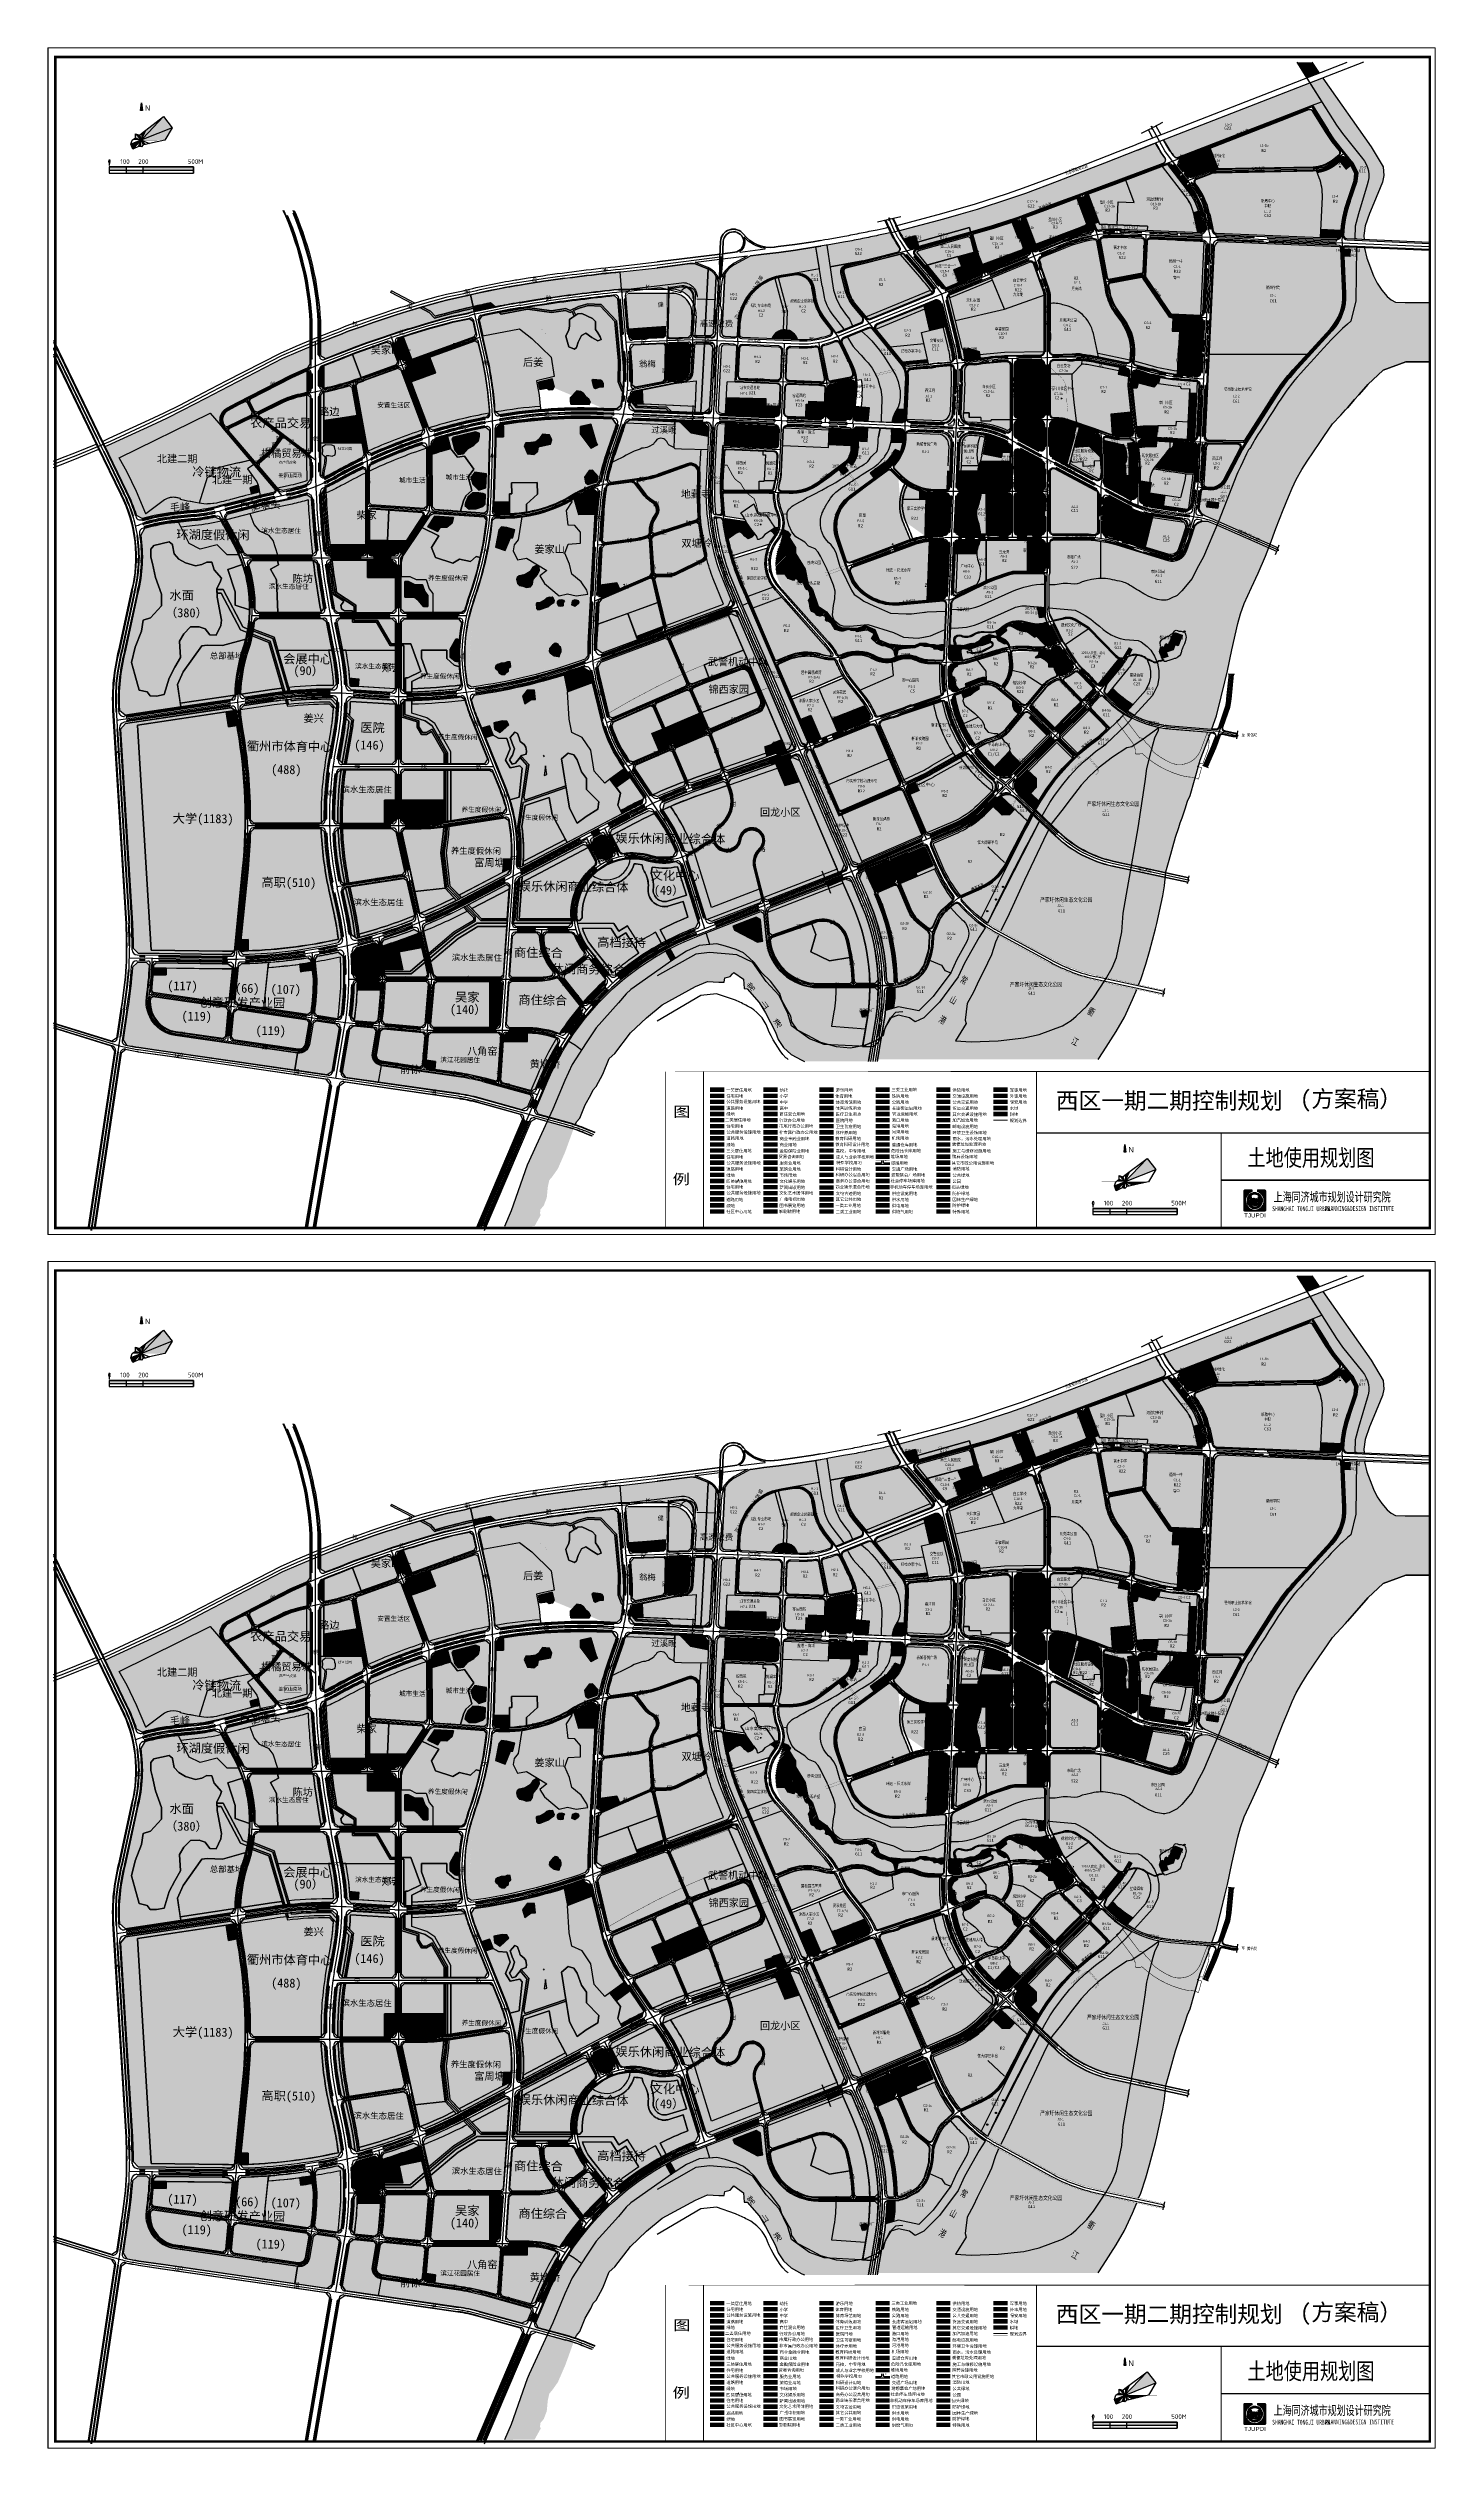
# Paper-space layout '布局1' of a CAD drawing. Extents: x 20.2 to 27.5, y -5.4 to 7.3.
# The model-space entities are those that its viewports show. They can reach past a viewport. Long polylines and large blocks are cut down to what shows.
import ezdxf
from ezdxf.enums import TextEntityAlignment as Align

# ---------------------------------------------------------------- set-up
doc = ezdxf.new("R2010")
doc.units = 0
doc.header["$LTSCALE"] = 1000
doc.header["$MEASUREMENT"] = 0
for name, pattern in [('ACAD_ISO02W100', [15, 12, -3]), ('ACAD_ISO04W100', [30.5, 24, -3, 0.5, -3]), ('ACAD_ISO08W100', [36, 24, -3, 6, -3]), ('CENTER', [50.8, 31.75, -6.35, 6.35, -6.35]), ('CENTER2', [28.575, 19.05, -3.175, 3.175, -3.175]), ('DASH', [0.35, 0.25, -0.1]), ('DASHDOT', [25.4, 12.7, -6.35, 0, -6.35])]:
    doc.linetypes.add(name, pattern=pattern)
for name, color, linetype in [('0-保留内容', 80, 'Continuous'), ('0-保留建筑', 5, 'Continuous'), ('0-用地界线', 7, 'Continuous'), ('01-R2-R2二类居住', 2, 'Continuous'), ('01-R22-R2公共服务', 51, 'Continuous'), ('01-R3-R3三类居住', 53, 'Continuous'), ('01-RC', 23, 'Continuous'), ('02-C11-市属办公', 211, 'Continuous'), ('02-C12-非市属办公', 221, 'Continuous'), ('02-C2-商业金融业', 10, 'Continuous'), ('02-C22-金融业', 10, 'Continuous'), ('02-C25-旅馆业', 11, 'Continuous'), ('02-C3-文化设施', 21, 'Continuous'), ('02-C33-广播电视', 21, 'Continuous'), ('02-C5-医疗卫生', 231, 'Continuous'), ('02-C62-高校，中专', 30, 'Continuous'), ('02-C63-成教', 30, 'Continuous'), ('02-C9-其它公共设施', 232, 'Continuous'), ('04-T23-长途客运', 253, 'Continuous'), ('06-S14-其它道路', 63, 'Continuous'), ('06-S2-广场', 91, 'Continuous'), ('07-U11-给水', 151, 'Continuous'), ('07-U12-供电', 151, 'Continuous'), ('07-U21公交', 142, 'Continuous'), ('07-U29-其它交通', 151, 'Continuous'), ('07-U41-雨，污水处理', 151, 'Continuous'), ('07-U42', 143, 'Continuous'), ('07-U9-其它公用设施', 151, 'Continuous'), ('08-G11-公园', 3, 'Continuous'), ('08-G12-街头绿地', 80, 'Continuous'), ('08-G22-防护绿地', 104, 'Continuous'), ('11-E1-水域', 130, 'Continuous'), ('13-X-图例', 7, 'Continuous'), ('14-z地块编号', 217, 'Continuous'), ('a-dlcenter', 1, 'CENTER'), ('DIM2', 5, 'Continuous'), ('DL-BXRX', 2, 'Continuous'), ('DL-ZX', 1, 'Continuous'), ('FGX', 212, 'Continuous'), ('KZD', 1, 'Continuous'), ('MJZJ', 4, 'Continuous'), ('PP-COM', 7, 'Continuous'), ('RD-中线', 7, 'DASHDOT'), ('RD-侧石线', 5, 'Continuous'), ('RD-红线', 1, 'Continuous'), ('RD-绿线', 3, 'Continuous'), ('redL', 1, 'CENTER'), ('road-name', 2, 'Continuous'), ('TK', 7, 'Continuous'), ('TL_text', 7, 'Continuous'), ('TSM2', 7, 'Continuous'), ('YD-A1', 6, 'Continuous'), ('YD-A2', 21, 'Continuous'), ('YD-A31', 231, 'Continuous'), ('YD-A33', 31, 'Continuous'), ('YD-A35', 225, 'Continuous'), ('YD-A4', 111, 'Continuous'), ('YD-A5', 11, 'Continuous'), ('YD-B1', 240, 'Continuous'), ('YD-B2', 12, 'Continuous'), ('YD-B32', 21, 'Continuous'), ('YD-B4', 12, 'Continuous'), ('YD-E1', 131, 'Continuous'), ('YD-E2', 126, 'Continuous'), ('YD-G1', 100, 'Continuous'), ('YD-G2', 94, 'Continuous'), ('YD-G3', 8, 'Continuous'), ('YD-R1', 51, 'Continuous'), ('YD-R2', 50, 'Continuous'), ('YD-Rb', 30, 'Continuous'), ('YD-S4', 8, 'Continuous'), ('YD-U1', 144, 'Continuous'), ('YD-U12', 144, 'Continuous'), ('YD-U15', 144, 'Continuous'), ('YD-U16', 144, 'Continuous'), ('YD-U2', 144, 'Continuous'), ('YD-U3', 144, 'Continuous'), ('YD-U31', 144, 'Continuous'), ('YD-U9', 144, 'Continuous'), ('YD-W1', 181, 'Continuous'), ('ZBTZ', 3, 'Continuous'), ('zg-E1', 151, 'Continuous'), ('zxx', 2, 'CENTER'), ('一期范围', 10, 'Continuous'), ('地形', 253, 'Continuous'), ('基层360', 220, 'Continuous'), ('开关站', 151, 'Continuous'), ('用地名称', 7, 'Continuous'), ('用地性质代码', 7, 'Continuous'), ('用地线', 5, 'Continuous'), ('蓝线', 5, 'Continuous'), ('路中', 7, 'Continuous'), ('路名', 7, 'Continuous'), ('道路', 7, 'Continuous'), ('道路红线', 12, 'Continuous'), ('道路绿化', 84, 'Continuous')]:
    doc.layers.add(name, color=color, linetype=linetype)
doc.layers.add('T700', color=10, linetype='Continuous', lineweight=13)
doc.layers.add('XRoad', color=2, linetype='Continuous', lineweight=0)
doc.layers.add('比例尺', color=7, linetype='Continuous', plot=False)
doc.styles.add('BT', font='simhei.ttf', dxfattribs={"width": 1.25})
doc.styles.add('ht', font='simhei.ttf')
doc.styles.add('HZ', font='', dxfattribs={"width": 0.8})
doc.styles.get("Standard").update_dxf_attribs({"font": 'gbenor.shx', "bigfont": 'gbcbig.shx'})
doc.styles.add('STYLE5', font='simhei.ttf', dxfattribs={"height": 16})
doc.styles.add('TKZ1', font='simhei.ttf', dxfattribs={"width": 0.85, "height": 15})
doc.styles.add('xtx', font='')
doc.styles.add('ZDZ', font='romans__.ttf', dxfattribs={"bigfont": '文鼎CS中等线'})
doc.styles.add('英文', font='arial.ttf', dxfattribs={"width": 1.1, "height": 25.2})
doc.styles.add('黑体', font='simhei.ttf')
doc.styles.get('HZ').set_extended_font_data('SimSun')
doc.styles.get('xtx').set_extended_font_data('SimSun')
pattern_1 = [(45, (0, 0), (-4.490128, 4.490128), [])]
pattern_2 = [(45, (0, 0), (-2.245064, 2.245064), [])]

# ---------------------------------------------------------------- blocks, each defined once
blk = doc.blocks.new('fdsafasdf')
at = {"color": 1, "const_width": 2}
blk.add_lwpolyline([(6351, 5482), (6323, 5557), (6555, 5644), (6587, 5570)], close=True, dxfattribs=at)
blk = doc.blocks.new('Gc124')
at = {"color": 0}
for p, q in [((-1, 1), (0, 0)), ((-1, 0), (1, 0)), ((0, 0), (0, 2)), ((0, 0), (1, 1))]:
    blk.add_line(p, q, dxfattribs=at)
blk = doc.blocks.new('A$C29EE2744')
at = {"layer": '基层360'}
blk.add_hatch(color=6, dxfattribs=at).paths.add_polyline_path([(0, -1), (2, -2), (1, 0), (2, 1), (1, 1), (0, 2), (-1, 1), (-3, 1), (-1, 0), (-2, -2)])
blk.add_hatch(color=6, dxfattribs=at).paths.add_polyline_path([(0, -1), (2, -2), (1, 0), (2, 1), (1, 1), (0, 2), (-1, 1), (-3, 1), (-1, 0), (-2, -2)])
at = {"layer": '基层360', "color": 6, "const_width": 0.2}
blk.add_lwpolyline([(3, 4), (-3, 4, 0.414214), (-3, 3), (-3, -3, 0.414214), (-3, -4), (3, -4, 0.414214), (3, -3), (3, 3, 0.414214)], format="xyb", close=True, dxfattribs=at)
blk.add_lwpolyline([(2, -1, 2683.920581), (2, -1)], format="xyb", dxfattribs=at)
at = {"layer": '基层360', "color": 6}
blk.add_lwpolyline([(1, 1), (2, 1), (1, 0), (2, -2), (0, -1), (-2, -2), (-1, 0), (-3, 1), (-1, 1), (0, 2)], close=True, dxfattribs=at)
blk.add_lwpolyline([(1, 1), (2, 1), (1, 0), (2, -2), (0, -1), (-2, -2), (-1, 0), (-3, 1), (-1, 1), (0, 2)], close=True, dxfattribs=at)
blk = doc.blocks.new('1221')
at = {"layer": 'TK'}
for points in [[(-4.1, 13.6), (-4.1, 15.9), (-14.5, 15.9, 0.414214), (-15.5, 14.9), (-15.5, -14.3, 0.414214), (-14.5, -15.3), (14.7, -15.3, 0.414214), (15.7, -14.3), (15.7, 14.9, 0.414214), (14.7, 15.9), (4.3, 15.9), (4.3, 13.6, -6.566282)], [(-8.1, -4.3), (-8.1, -7.6, 5.136407), (-11.3, 0.3), (-11.3, -2.3, 0.102594), (-9.3, -6.6), (-9.3, 0.3, -7.685342)]]:
    blk.add_hatch(color=256, dxfattribs=at).paths.add_polyline_path(points)
h = blk.add_hatch(color=256, dxfattribs=at)
h.paths.add_polyline_path([(-5.5, 1), (-5.5, 1), (-5.5, 1.3), (-5.5, 1.3), (-5.5, 1.4), (-5.5, 1.4), (-5.5, 1.5), (-5.4, 1.6), (-5.4, 1.6), (-5.4, 1.6), (-5.4, 1.7), (-5.4, 1.9), (-5.4, 2), (-5.4, 2.1), (-5.4, 2.1), (-5.4, 2.1), (-5.3, 2.2), (-5.3, 2.2), (-5.3, 2.2), (-5.3, 2.3), (-5.3, 2.3), (-5.3, 2.6), (-5.3, 2.6), (-5.3, 2.7), (-5.2, 2.7), (-5.2, 2.8), (-5.2, 2.8), (-5.2, 2.9), (-5.2, 2.9), (-5.2, 3), (-5.2, 3), (-5.1, 3), (-5.1, 3.1), (-5.1, 3.2), (-5.1, 3.2), (-5.1, 3.3), (-5, 3.3), (-4.9, 3.3), (-4.9, 3.3), (-4.8, 3.3), (-4.6, 3.3), (-4.6, 3.3), (-4.5, 3.4), (-4.5, 3.5), (-4.6, 3.5), (-4.6, 3.6), (-4.6, 3.7), (-4.6, 3.7), (-4.7, 3.7), (-4.7, 3.8), (-4.8, 3.8), (-4.8, 3.9), (-4.8, 3.9), (-4.9, 3.9), (-4.9, 4), (-4.9, 4), (-5, 4), (-5, 4.1), (-5, 4.1), (-5.1, 4.1), (-5.1, 4.8), (-5, 4.8), (-5, 4.9), (-5, 4.9), (-5, 5.1), (-5, 5.1), (-5, 5.3), (-5.1, 5.3), (-5.1, 5.3), (-5.1, 5.4), (-5.1, 5.4), (-5.1, 5.4), (-5.2, 5.5), (-5.2, 5.5), (-5.2, 5.5), (-5.2, 5.6), (-5.3, 5.6), (-5.3, 5.9), (-5.3, 5.9), (-5.4, 6), (-5.4, 6), (-5.4, 6.1), (-5.4, 6.1), (-5.5, 6.1), (-5.5, 6), (-5.6, 6), (-5.6, 6), (-5.7, 6), (-5.8, 5.9), (-5.8, 5.9), (-5.7, 5.9), (-5.7, 5.8), (-5.7, 5.8), (-5.6, 5.8), (-5.6, 5.7), (-5.6, 5.2), (-5.6, 5.1), (-5.6, 4.9), (-5.6, 4.9), (-5.6, 4.8), (-5.6, 4.7), (-5.7, 4.7), (-5.7, 4.6), (-5.8, 4.6), (-5.8, 4.6), (-5.8, 4.6), (-5.9, 4.5), (-5.9, 4.5), (-6, 4.5), (-6, 4.4), (-6.1, 4.4), (-6.2, 4.3), (-6.2, 4.2), (-6.3, 4.2), (-6.3, 4.1), (-6.3, 4), (-6.3, 4), (-6.3, 3.6), (-6.3, 3.5), (-6.2, 3.5), (-6.2, 3.4), (-6.2, 3.3), (-6.1, 3.2), (-6.1, 3.1), (-6.2, 3.1), (-6.2, 3), (-6.2, 2.9), (-6.2, 2.9), (-6.2, 2.8), (-6.2, 2.7), (-6.2, 2.6), (-6.3, 2.6), (-6.3, 2.5), (-6.3, 2.5), (-6.3, 2), (-6.3, 1.9), (-6.4, 1.9), (-6.4, 1.4), (-6.4, 1.4), (-6.4, 1.3), (-6.4, 1.2), (-6.5, 1.2), (-6.5, 1.1), (-6.5, 1.1), (-6.6, 1), (-6.6, 1), (-6.7, 1), (-6.7, 0.9), (-6.7, 0.9), (-6.7, 0.7), (-6.7, 0.7), (-6.7, 0.6), (-6.6, 0.5), (-6.6, 0.3), (-6.7, 0.3), (-6.7, 0.2), (-6.7, 0.2), (-6.7, 0.1), (-6.7, 0.1), (-6.7, 0), (-6.8, -0.1), (-6.8, -0.2), (-6.8, -0.2), (-6.9, -0.3), (-6.9, -0.3), (-6.9, -0.4), (-6.9, -0.7), (-6.9, -0.7), (-6.9, -0.8), (-7, -0.8), (-7, -1.1), (-7, -1.1), (-7, -1.2), (-7, -1.2), (-7, -1.3), (-7, -1.4), (-7.1, -1.5), (-7.1, -1.5), (-7.1, -1.6), (-7.1, -1.7), (-7.1, -1.7), (-7.1, -1.8), (-7.2, -1.9), (-7.2, -1.9), (-7.2, -1.9), (-7.2, -2.4), (-7.2, -2.4), (-7.2, -2.5), (-7.2, -2.6), (-7.2, -2.7), (-7.1, -2.8), (-7.1, -2.8), (-7.1, -2.9), (-7.1, -2.9), (-7.1, -3), (-7.1, -3), (-7, -3.1), (-6.9, -3.1), (-6.9, -3.2), (-6.9, -3.3), (-6.8, -3.3), (-6.8, -3.3), (-6.8, -3.4), (-6.8, -3.4), (-6.8, -3.5), (-6.8, -3.6), (-6.7, -3.7), (-6.7, -3.8), (-6.6, -3.8), (-6.6, -3.9), (-6.6, -3.9), (-6.5, -4), (-6.5, -4), (-6.4, -4.1), (-6.4, -4.2), (-6.4, -4.2), (-6.3, -4.3), (-6.3, -4.3), (-6.3, -4.4), (-6.2, -4.4), (-6.2, -4.5), (-6.1, -4.5), (-6.1, -4.6), (-6, -4.6), (-6, -4.6), (-6, -4.7), (-5.9, -4.7), (-5.9, -4.8), (-5.9, -4.8), (-5.8, -4.9), (-5.7, -4.9), (-5.6, -5), (-5.5, -5.1), (-5.5, -5.1), (-5.5, -5.2), (-5.4, -5.2), (-5.4, -5.3), (-5.3, -5.3), (-5.3, -5.3), (-5.3, -5.3), (-5.2, -5.4), (-5.1, -5.4), (-5.1, -5.5), (-5.1, -5.5), (-5, -5.6), (-5, -5.6), (-5, -5.6), (-4.9, -5.7), (-4.9, -5.7), (-4.8, -5.7), (-4.8, -5.8), (-4.7, -5.8), (-4.7, -5.8), (-4.6, -5.9), (-4.6, -5.9), (-4.5, -6), (-4.5, -6), (-4.4, -6.1), (-4.4, -6.1), (-4.3, -6.1), (-4.3, -6.2), (-4.2, -6.2), (-4.2, -6.2), (-4.1, -6.2), (-4, -6.2), (-4, -6.3), (-3.9, -6.3), (-3.9, -6.3), (-3.8, -6.3), (-3.7, -6.3), (-3.7, -6.3), (-3.6, -6.3), (-3.5, -6.4), (-3.5, -6.4), (-3.4, -6.4), (-3.3, -6.4), (-3.2, -6.4), (-3.2, -6.5), (-3.1, -6.5), (-3.1, -6.5), (-3, -6.5), (-3, -6.5), (-2.8, -6.6), (-2.5, -6.6), (-2.5, -6.6), (-2.4, -6.6), (-2.4, -6.6), (-2.3, -6.6), (-2.2, -6.6), (-2.2, -6.7), (-2.1, -6.7), (-2, -6.7), (-1.9, -6.7), (-1.9, -6.7), (-1.8, -6.8), (-1.8, -6.8), (-1.7, -6.8), (-1.7, -6.8), (-1.6, -6.9), (-1.5, -6.9), (-1.4, -6.9), (-1.3, -6.9), (-1.2, -6.9), (-1.2, -6.9), (-1.2, -7), (-1, -7), (-0.9, -7), (-0.7, -7), (-0.7, -7), (-0.1, -7), (0, -7.1), (0.7, -7.1), (0.8, -7.1), (0.8, -7.1), (0.9, -7.1), (0.9, -7.1), (1.1, -7.1), (1.2, -7.1), (1.3, -7.2), (1.8, -7.2), (1.8, -7.1), (1.8, -7.1), (1.9, -7.1), (2, -7.1), (2.1, -7.1), (2.1, -7), (2.1, -7.1), (2.2, -7.1), (2.3, -7), (2.4, -7), (2.4, -6.9), (2.4, -6.9), (2.4, -6.8), (2.5, -6.8), (2.5, -6.8), (2.6, -6.8), (2.7, -6.8), (2.8, -6.8), (3.2, -6.8), (3.3, -6.7), (3.4, -6.7), (3.4, -6.7), (3.5, -6.6), (3.5, -6.6), (3.6, -6.6), (3.6, -6.5), (3.7, -6.5), (3.8, -6.5), (3.8, -6.5), (3.8, -6.4), (3.9, -6.4), (4, -6.4), (4, -6.4), (4.1, -6.3), (4.2, -6.3), (4.2, -6.3), (4.3, -6.3), (4.3, -6.2), (4.3, -6.2), (4.4, -6.1), (4.4, -6.1), (4.5, -6.1), (4.5, -6), (4.6, -6), (4.6, -6), (4.7, -5.9), (4.7, -5.9), (4.7, -5.9), (4.8, -5.8), (4.9, -5.8), (4.9, -5.8), (4.9, -5.7), (5, -5.7), (5, -5.7), (5.1, -5.6), (5.1, -5.6), (5.1, -5.6), (5.2, -5.5), (5.2, -5.5), (5.3, -5.4), (5.4, -5.4), (5.4, -5.3), (5.5, -5.3), (5.6, -5.3), (5.6, -5.2), (5.6, -5.2), (5.7, -5.2), (5.7, -5.1), (5.7, -5.1), (5.7, -5), (5.7, -5), (5.7, -4.9), (5.8, -4.9), (5.8, -4.8), (5.8, -4.8), (5.9, -4.8), (5.9, -4.7), (5.9, -4.6), (6, -4.6), (6, -4.5), (6, -4.2), (6.1, -4.2), (6.1, -4.2), (6.2, -4.1), (6.2, -4.1), (6.2, -4.1), (6.2, -4.1), (6.3, -4), (6.3, -4), (6.3, -3.9), (6.3, -3.9), (6.4, -3.8), (6.4, -3.7), (6.5, -3.7), (6.5, -3.6), (6.6, -3.5), (6.6, -3.5), (6.7, -3.5), (6.7, -3.4), (6.7, -3.4), (6.7, -3.3), (6.8, -3.3), (6.8, -3.2), (6.8, -3.1), (6.8, -3), (6.8, -3), (6.8, -2.7), (6.8, -2.7), (6.9, -2.6), (6.9, -2.3), (6.8, -2.3), (6.8, -1.6), (6.9, -1.5), (6.9, -1.4), (6.8, -1.4), (6.8, -1.3), (6.8, -1.2), (6.7, -1.2), (6.7, -1.1), (6.7, -1.1), (6.7, -1), (6.7, -1), (6.7, -0.5), (6.7, -0.5), (6.7, -0.3), (6.8, -0.3), (6.8, -0.2), (6.8, -0.1), (6.8, 0.6), (6.8, 0.6), (6.8, 0.7), (6.8, 0.7), (6.8, 0.8), (6.9, 0.8), (6.9, 0.9), (6.9, 0.9), (7, 1), (7, 1), (7, 1.1), (7.1, 1.1), (7.2, 1.1), (7.2, 1.1), (7.2, 1), (7.3, 1), (7.3, 0.9), (7.3, 0.9), (7.3, 0.8), (7.4, 0.8), (7.4, 0.7), (7.4, 0.6), (7.4, 0.5), (7.4, 0.4), (7.4, 0.1), (7.4, 0.1), (7.4, 0), (7.4, 0), (7.4, -0.1), (7.4, -0.1), (7.4, -0.2), (7.3, -0.3), (7.3, -0.3), (7.3, -0.3), (7.3, -0.4), (7.3, -0.5), (7.3, -0.5), (7.2, -0.6), (7.2, -0.6), (7.2, -0.7), (7.2, -0.9), (7.2, -0.9), (7.3, -0.9), (7.3, -0.9), (7.4, -0.9), (7.4, -0.9), (7.5, -0.9), (7.5, -0.8), (7.5, -0.8), (7.5, -0.7), (7.6, -0.7), (7.6, -0.6), (7.6, -0.6), (7.6, -0.4), (7.6, -0.4), (7.6, -0.3), (7.6, -0.1), (7.7, -0.1), (7.7, 0), (7.7, 0.1), (7.7, 0.2), (7.7, 0.2), (7.7, 0.3), (7.7, 0.4), (7.7, 1), (7.7, 1.1), (7.7, 1.8), (7.7, 1.8), (7.7, 1.8), (7.6, 1.9), (7.6, 1.9), (7.6, 2), (7.5, 2), (7.5, 2.1), (7.5, 2.1), (7.4, 2.2), (7.4, 2.2), (7.4, 2.3), (7.4, 2.3), (7.3, 2.4), (7.3, 2.5), (7.3, 2.5), (7.2, 2.5), (7.2, 2.6), (7.2, 2.6), (7.1, 2.7), (7, 2.7), (7, 2.8), (7, 2.9), (7, 2.9), (7, 2.9), (6.9, 3), (6.9, 3), (6.8, 3.1), (6.8, 3.2), (6.8, 3.2), (6.8, 3.3), (6.7, 3.3), (6.7, 3.4), (6.7, 3.4), (6.7, 3.5), (6.6, 3.5), (6.6, 3.6), (6.6, 3.7), (6.6, 3.7), (6.5, 3.7), (6.5, 3.8), (6.5, 3.8), (6.4, 3.9), (6.4, 3.9), (6.4, 3.9), (6.4, 4), (6.4, 4.1), (6.3, 4.1), (6.3, 4.2), (6.3, 4.2), (6.3, 4.3), (6.3, 4.3), (6.3, 4.4), (6.3, 4.4), (6.3, 4.4), (6.2, 4.5), (6.2, 4.6), (6.2, 4.6), (6.2, 4.6), (6.1, 4.7), (6.1, 4.7), (6.1, 4.8), (6, 4.9), (6, 4.9), (6, 4.9), (5.9, 4.9), (5.9, 5), (5.9, 5.1), (5.9, 5.2), (5.9, 5.3), (6, 5.3), (6, 5.5), (5.9, 5.6), (5.9, 5.6), (5.9, 5.6), (5.8, 5.7), (5.7, 5.7), (5.6, 5.7), (5.5, 5.7), (5.2, 5.7), (5.1, 5.7), (5.1, 5.7), (5, 5.7), (5, 5.6), (5.1, 5.5), (5.1, 5.5), (5.1, 5.5), (5.1, 5.4), (5.2, 5.3), (5.2, 5.3), (5.2, 5.3), (5.2, 5.2), (5.3, 5.2), (5.3, 5.1), (5.4, 5), (5.4, 5), (5.4, 5), (5.4, 4.9), (5.7, 4.8), (5.8, 4.6), (5.8, 4.6), (5.8, 4.5), (5.8, 4.5), (5.8, 4.5), (5.8, 4.4), (5.9, 4.4), (5.9, 4.3), (5.9, 4.3), (5.9, 4.2), (6, 4.2), (6, 4.1), (6, 4.1), (6, 4.1), (6, 4), (6.1, 4), (6.1, 3.9), (6.1, 3.9), (6.2, 3.8), (6.2, 3.7), (6.2, 3.7), (6.2, 3.5), (6.2, 3.4), (6.3, 3.4), (6.3, 3.4), (6.3, 3.3), (6.3, 3.3), (6.4, 3.2), (6.4, 3.2), (6.5, 3.1), (6.5, 3.1), (6.6, 3.1), (6.6, 3), (6.7, 3), (6.7, 2.9), (6.7, 2.9), (6.7, 2.7), (6.7, 2.7), (6.6, 2.6), (6.6, 2.6), (6.6, 2.6), (6.5, 2.6), (6.5, 2.5), (6.4, 2.5), (6.4, 2.5), (6.4, 2.4), (6.3, 2.4), (6.3, 2.4), (6.3, 2.3), (6.2, 2.3), (6.2, 2.2), (6.2, 2.2), (6.1, 2.2), (6.1, 2.1), (6.1, 2.1), (6.1, 2.1), (6, 2), (6, 2), (6, 1.9), (6, 1.9), (6, 1.9), (6, 1.7), (5.9, 1.7), (5.9, 1.6), (5.9, 1.6), (5.9, 1.5), (5.9, 1.5), (5.9, 1.5), (5.9, 1.4), (5.9, 1.4), (5.8, 1.3), (5.8, 1.3), (5.8, 1.2), (5.7, 1.2), (5.7, 1.2), (5.7, 1.1), (5.6, 1.1), (5.6, 1.1), (5.6, 1), (5.6, 0.8), (5.6, 0.8), (5.6, 0.7), (5.6, 0.7), (5.6, 0.5), (5.7, 0.4), (5.7, -0.7), (5.7, -0.7), (5.7, -0.8), (5.7, -0.9), (5.7, -1), (5.7, -1.1), (5.7, -2), (5.7, -2), (5.7, -2.1), (5.7, -2.1), (5.7, -2.2), (5.6, -2.2), (5.6, -2.3), (5.6, -2.6), (5.6, -2.7), (5.6, -2.7), (5.5, -2.8), (5.5, -2.9), (5.5, -2.9), (5.5, -3), (5.5, -3), (5.4, -3.1), (5.4, -3.2), (5.4, -3.3), (5.4, -3.3), (5.4, -3.4), (5.4, -3.4), (5.3, -3.4), (5.3, -3.5), (5.3, -3.6), (5.2, -3.7), (5.2, -3.7), (5.2, -3.7), (5.2, -3.8), (5.1, -3.8), (5.1, -3.9), (5, -3.9), (5, -4), (4.9, -4), (4.9, -4), (4.9, -4.1), (4.8, -4.1), (4.6, -4.1), (4.5, -4.1), (4.5, -4), (4.5, -4), (4.4, -4), (4.4, -3.9), (4.4, -3.9), (4.4, -3.9), (4.4, -3.8), (4.4, -3.8), (4.4, -3.7), (4.3, -3.7), (4.3, -3.6), (4.3, -3.6), (3.6, -3.6), (3.5, -3.5), (3.3, -3.5), (3.3, -3.5), (3.2, -3.5), (3.1, -3.5), (3.1, -3.5), (3, -3.5), (3, -3.5), (2.9, -3.5), (2.9, -3.4), (2.8, -3.4), (2.7, -3.4), (2.7, -3.4), (2.6, -3.3), (2.6, -3.3), (2.5, -3.3), (2.5, -3.3), (2.4, -3.3), (2.4, -3.2), (2.4, -3.1), (4.2, 0.3), (4.2, 0.3), (4.2, 0.3), (4.3, 0.3), (4.3, 0.3), (4.3, 0.5), (5.3, 2.5), (5.7, 2.5), (5.7, 2.5), (5.7, 2.5), (5.8, 2.6), (5.8, 2.9), (5.7, 3), (5.7, 3), (5.6, 3), (5.6, 3), (5.5, 3), (5.4, 3), (5.4, 2.9), (5.3, 2.9), (5.3, 2.9), (5.3, 2.9), (5.3, 2.8), (5.2, 2.8), (5.2, 2.8), (5.1, 2.8), (5.1, 2.7), (5, 2.7), (5, 2.7), (4, 2.7), (3.9, 2.7), (3.9, 2.8), (3.9, 3), (3.8, 3.1), (3.8, 3.1), (3.7, 3.1), (3.7, 3.2), (3.7, 3.2), (3.7, 3.2), (3.6, 3.2), (3.6, 3.3), (3.5, 3.3), (3.5, 3.4), (3.4, 3.4), (2.8, 3.4), (2.8, 3.4), (2.7, 3.4), (2.7, 3.3), (2.7, 3.2), (2.7, 3.2), (2.7, 3.1), (2.7, 3.1), (2.7, 3.1), (2.8, 3), (2.8, 3), (2.8, 3), (2.9, 2.9), (2.9, 2.9), (3, 2.9), (3, 2.9), (3.2, 2.8), (3.2, 2.7), (3.3, 2.7), (3.3, 2.7), (3.4, 2.7), (3.4, 2.6), (3.5, 2.6), (3.5, 2.6), (3.6, 2.6), (3.5, 2.5), (3.5, 2.5), (3.4, 2.4), (3.4, 2.4), (3.4, 2.4), (3.4, 2.3), (3.3, 2.3), (3.3, 2.2), (3.3, 2.2), (3.3, 2.1), (3.2, 2.1), (3.2, 2), (3.2, 2), (3.1, 2), (3.1, 2), (3, 1.9), (3, 1.9), (2.9, 1.9), (2.9, 1.9), (2.8, 1.9), (2.8, 1.9), (2.8, 1.8), (2.7, 1.8), (2.7, 1.7), (2.7, 1.7), (2.7, 1.2), (2.7, 1.2), (2.7, 1.1), (2.6, 1.1), (2.6, 1), (2.6, 1), (2.6, 1), (2.6, 0.9), (2.5, 0.9), (2.5, 0.9), (2.5, 0.8), (2.4, 0.8), (2.4, 0.7), (2.4, 0.7), (2.4, 0.6), (2.4, 0.6), (2.3, 0.5), (2.3, 0.5), (2.3, 0.4), (2.3, 0.4), (2.3, 0.3), (2.3, 0.2), (2.3, 0.2), (2.3, 0.1), (2.2, 0.1), (2.2, 0), (2.2, 0), (2.2, 0), (2.2, -0.1), (2.2, -0.1), (2.2, -0.2), (2.2, -0.2), (2.1, -0.3), (2.1, -0.3), (2.1, -0.4), (2, -0.4), (2, -0.5), (2, -0.5), (2, -0.6), (1.9, -0.6), (1.9, -0.7), (1.9, -0.7), (1.8, -0.8), (1.8, -0.9), (1.8, -1.2), (1.8, -1.3), (1.7, -1.3), (1.7, -1.4), (1.7, -1.4), (1.7, -1.7), (1.7, -1.7), (1.7, -1.8), (1.8, -1.8), (1.8, -1.9), (1.8, -2), (1.8, -2.4), (1.8, -2.5), (1.8, -2.6), (1.9, -2.6), (1.9, -2.8), (1.8, -2.8), (1.8, -3.5), (1.8, -3.5), (1.8, -3.6), (1.8, -3.6), (1.8, -3.7), (1.8, -3.7), (1.7, -3.8), (1.7, -3.8), (1.7, -3.9), (1.7, -3.9), (1.7, -3.9), (1.6, -4), (1.6, -4.1), (1.6, -4.1), (1.4, -4.1), (1.4, -4), (1.4, -4), (1.4, -4), (1.4, -3.5), (1.4, -3.5), (1.4, -3.4), (1.3, -3.4), (1.3, -3.3), (1.3, -3.3), (1.3, -3.3), (1.2, -3.2), (1.2, -3.2), (1.1, -3.2), (1.1, -3.2), (1, -3.1), (1, -3.1), (0.9, -3), (0.8, -3), (0.8, -3), (0.7, -2.9), (0.7, -2.9), (0.7, -2.9), (0.6, -2.9), (0.6, -2.8), (0.5, -2.8), (0.5, -2.7), (0.4, -2.7), (0.3, -2.7), (0.3, -2.6), (0.3, -2.6), (0.2, -2.6), (0.1, -2.6), (0.1, -2.5), (0, -2.5), (-0.1, -2.5), (-0.1, -2.5), (-0.2, -2.5), (-0.2, -2.4), (-0.4, -2.4), (-0.4, -2.4), (-0.4, -2.4), (-0.5, -2.4), (-0.5, -2.4), (-0.6, -2.3), (-0.7, -2.3), (-0.8, -2.2), (0.5, 0.2), (0.5, 0.1), (0.5, 0.1), (0.6, 0.1), (0.6, 0.1), (0.7, 0.2), (0.7, 0.2), (0.7, 0.3), (0.8, 0.3), (0.8, 0.4), (0.8, 0.4), (0.8, 0.4), (0.8, 0.5), (0.8, 0.6), (0.8, 0.6), (0.8, 0.7), (0.8, 0.7), (0.8, 0.7), (1.7, 2.4), (1.7, 2.3), (1.7, 2.3), (1.7, 2.3), (1.7, 2.2), (1.8, 2.3), (1.9, 2.3), (1.9, 2.3), (2, 2.4), (2, 2.4), (2.1, 2.4), (2.1, 2.6), (1.9, 2.6), (1.9, 2.6), (1.8, 2.7), (1.7, 2.7), (1.7, 2.8), (1.6, 2.9), (1.3, 2.9), (1.3, 2.9), (1.2, 2.9), (1.2, 2.9), (1.2, 2.9), (1, 3), (1, 3), (0.9, 3), (0.9, 3.1), (0.8, 3.1), (0.8, 3.1), (0.7, 3.1), (0.7, 3.1), (0.5, 3.1), (0.5, 3.2), (0.2, 3.2), (0.2, 3.1), (0.2, 3.1), (0.1, 3.1), (0.1, 3.1), (0, 3.1), (0, 3.1), (-0.1, 3.1), (-0.2, 3), (-0.2, 3), (-0.3, 3), (-0.3, 3), (-0.4, 3), (-0.4, 3), (-0.4, 3.1), (-0.5, 3.1), (-0.5, 3.1), (-0.5, 3.2), (-0.5, 3.3), (-0.6, 3.3), (-0.6, 3.3), (-0.7, 3.4), (-0.7, 3.4), (-0.7, 3.4), (-0.8, 3.4), (-0.8, 3.5), (-0.8, 3.7), (-1.2, 3.7), (-1.2, 3.7), (-1.6, 3.7), (-1.7, 3.7), (-1.7, 3.7), (-1.7, 3.7), (-1.8, 3.6), (-1.8, 3.6), (-1.9, 3.6), (-1.9, 3.6), (-1.9, 3.5), (-2, 3.5), (-2, 3.4), (-1.9, 3.3), (-1.9, 3.3), (-1.9, 3.3), (-1.8, 3.2), (-1.7, 3.2), (-1.6, 3.2), (-1.5, 3.1), (-1.5, 3.1), (-1.4, 3.1), (-1.4, 3.1), (-1.3, 3.1), (-1.2, 3.1), (-1.2, 3.1), (-1.2, 3.1), (-1, 3.1), (-1, 3), (-0.9, 3), (-0.8, 3), (-0.8, 2.9), (-0.7, 2.9), (-0.7, 2.9), (-0.7, 2.8), (-0.7, 2.7), (-0.7, 2.7), (-0.7, 2.6), (-0.8, 2.6), (-0.8, 2.6), (-0.8, 2.5), (-0.8, 2.5), (-0.9, 2.4), (-0.9, 2.4), (-0.9, 2.4), (-0.9, 2.3), (-0.9, 2.2), (-1, 2.2), (-1, 2.2), (-1.1, 2.1), (-1.2, 2.1), (-1.2, 2.1), (-1.2, 1.9), (-1.2, 1.9), (-1.3, 1.8), (-1.3, 1.8), (-1.4, 1.7), (-1.4, 1.7), (-1.4, 1.7), (-1.5, 1.7), (-1.5, 1.7), (-1.6, 1.6), (-1.6, 1.6), (-1.7, 1.6), (-1.7, 1.5), (-1.7, 1.5), (-1.7, 1.5), (-1.7, 1.4), (-1.8, 1.4), (-1.8, 1.4), (-1.8, 1), (-1.8, 0.9), (-1.8, 0.9), (-1.9, 0.8), (-1.9, 0.7), (-1.9, 0.7), (-1.9, 0.7), (-2, 0.6), (-2, 0.6), (-2, 0.6), (-2.1, 0.5), (-2.1, 0.5), (-2.1, 0.4), (-2.1, 0.1), (-2.2, 0.1), (-2.2, 0), (-2.2, 0), (-2.2, -0.1), (-2.2, -0.7), (-2.2, -0.7), (-2.2, -0.8), (-2.2, -0.8), (-2.2, -0.9), (-2.1, -0.9), (-2.1, -0.9), (-2.1, -1), (-2.1, -1), (-2.1, -1), (-2, -1.1), (-2, -1.2), (-2, -1.3), (-2, -1.6), (-2, -1.7), (-2, -1.8), (-1.9, -1.8), (-1.9, -1.9), (-1.9, -2), (-1.9, -2), (-1.9, -2.1), (-1.9, -2.2), (-1.8, -2.2), (-1.8, -2.3), (-1.8, -2.3), (-1.8, -2.4), (-1.8, -2.5), (-1.8, -2.6), (-1.7, -2.7), (-1.7, -2.9), (-1.7, -2.9), (-1.7, -3.2), (-1.7, -3.3), (-1.7, -3.3), (-1.6, -3.4), (-1.6, -3.4), (-1.6, -3.4), (-2.1, -4.3), (-2.1, -4.3), (-2.1, -4.2), (-2.2, -4.2), (-2.2, -4.2), (-2.2, -4.1), (-2.2, -4.1), (-2.2, -4), (-2.3, -4), (-2.3, -4), (-2.4, -3.9), (-2.4, -3.9), (-2.4, -3.8), (-2.5, -3.8), (-2.6, -3.7), (-2.6, -3.7), (-2.6, -3.7), (-2.6, -3.6), (-2.6, -3.6), (-2.6, -3.2), (-2.7, -3.2), (-2.7, -3.1), (-2.7, -3), (-2.7, -2.9), (-2.7, -2.9), (-2.7, -2.9), (-2.8, -2.8), (-2.8, -2.8), (-2.9, -2.8), (-2.9, -2.8), (-2.9, -2.7), (-3, -2.7), (-3, -2.7), (-3.1, -2.7), (-3.1, -2.7), (-3.2, -2.7), (-3.2, -2.6), (-3.2, -2.6), (-3.3, -2.6), (-3.4, -2.5), (-3.5, -2.5), (-3.5, -2.5), (-3.6, -2.5), (-3.6, -2.5), (-3.6, -2.4), (-3.7, -2.4), (-3.7, -2.4), (-3.8, -2.4), (-3.9, -2.3), (-4, -2.3), (-4, -2.3), (-4.1, -2.3), (-4.1, -2.3), (-3, -0.1), (-2.9, -0.1), (-2.9, -0.1), (-2.8, 0), (-2.8, 0), (-2.8, 0.1), (-2.7, 0.1), (-2.7, 0.1), (-2.7, 0.2), (-2.7, 0.3), (-2.7, 0.3), (-2.8, 0.3), (-1.8, 2.1), (-1.8, 2), (-1.7, 2), (-1.7, 2), (-1.7, 2), (-1.6, 2), (-1.6, 2.1), (-1.5, 2.1), (-1.5, 2.1), (-1.4, 2.1), (-1.4, 2.2), (-1.4, 2.2), (-1.5, 2.2), (-1.5, 2.3), (-1.5, 2.4), (-1.5, 2.5), (-1.6, 2.5), (-1.7, 2.6), (-1.7, 2.5), (-1.7, 2.5), (-1.8, 2.5), (-1.9, 2.5), (-1.9, 2.5), (-2, 2.5), (-2.1, 2.5), (-2.2, 2.5), (-2.2, 2.5), (-2.4, 2.5), (-2.4, 2.5), (-2.5, 2.5), (-2.6, 2.5), (-2.7, 2.5), (-2.7, 2.5), (-2.8, 2.6), (-2.9, 2.6), (-2.9, 2.6), (-3, 2.6), (-3, 3.1), (-3, 3.2), (-3, 3.2), (-3, 3.3), (-3.1, 3.3), (-3.1, 3.3), (-3.2, 3.4), (-3.2, 3.4), (-3.2, 3.4), (-3.2, 3.4), (-3.3, 3.5), (-3.7, 3.5), (-3.7, 3.5), (-3.8, 3.5), (-3.9, 3.5), (-3.9, 3.5), (-3.9, 3.6), (-4, 3.6), (-4, 3.6), (-4.1, 3.6), (-4.1, 3.5), (-4.2, 3.5), (-4.2, 3.5), (-4.3, 3.5), (-4.3, 3.4), (-4.3, 3.4), (-4.3, 3.4), (-4.3, 3.3), (-4.3, 3.3), (-4.2, 3.2), (-4.2, 3.1), (-4.2, 3.1), (-4.1, 3.1), (-4, 3.1), (-4, 3), (-3.9, 3), (-3.9, 3), (-3.9, 2.9), (-3.8, 2.9), (-3.8, 2.9), (-3.7, 2.9), (-3.7, 2.9), (-3.7, 2.8), (-3.6, 2.8), (-3.6, 2.8), (-3.5, 2.8), (-3.5, 2.8), (-3.4, 2.7), (-3.4, 2.7), (-3.4, 2.6), (-3.4, 2.6), (-3.4, 2.6), (-3.5, 2.5), (-3.5, 2.5), (-3.6, 2.5), (-3.6, 2.4), (-3.6, 2.4), (-3.7, 2.4), (-3.7, 2.3), (-3.7, 2.3), (-3.8, 2.3), (-3.9, 2.2), (-3.9, 2.2), (-3.9, 2.2), (-4, 2.2), (-4, 2.2), (-4.1, 2.1), (-4.1, 2.1), (-4.2, 2), (-4.2, 2), (-4.2, 1.9), (-4.3, 1.9), (-4.3, 1.8), (-4.4, 1.8), (-4.4, 1.7), (-4.4, 1.7), (-4.5, 1.7), (-4.5, 1.7), (-4.5, 1.6), (-4.6, 1.6), (-4.6, 1.6), (-4.6, 1.5), (-4.7, 1.5), (-4.7, 1.5), (-4.7, 1.4), (-4.7, 1.4), (-4.7, 1.3), (-4.8, 1.3), (-4.8, 1.2), (-4.8, 1.2), (-4.8, 1.1), (-4.9, 1.1), (-4.9, 1), (-4.9, 1), (-4.9, 0.9), (-4.9, 0.9), (-5, 0.9), (-5, 0.8), (-5, 0.8), (-5, 0.7), (-5.1, 0.7), (-5.1, 0.6), (-5.1, 0.6), (-5.1, 0.6), (-5.1, 0.5), (-5.2, 0.5), (-5.2, 0.4), (-5.2, 0.3), (-5.2, 0.2), (-5.2, 0.1), (-5.2, -0.1), (-5.2, -0.1), (-5.2, -0.6), (-5.3, -0.7), (-5.3, -0.8), (-5.3, -0.8), (-5.3, -0.9), (-5.3, -0.9), (-5.3, -1.1), (-5.3, -1.2), (-5.3, -1.2), (-5.2, -1.3), (-5.2, -1.4), (-5.2, -1.4), (-5.2, -1.5), (-5.1, -1.5), (-5.1, -1.7), (-5.1, -1.8), (-5.1, -1.8), (-5.1, -1.9), (-5, -1.9), (-5, -2), (-4.9, -2), (-4.9, -2), (-4.9, -2.1), (-4.9, -2.1), (-4.9, -2.2), (-4.8, -2.2), (-4.8, -2.2), (-4.8, -2.3), (-4.8, -2.4), (-4.8, -2.4), (-4.8, -2.5), (-4.7, -2.5), (-4.7, -2.7), (-4.7, -2.7), (-4.7, -2.8), (-4.7, -2.8), (-4.9, -3.3), (-4.9, -3.3), (-5, -3.3), (-5.1, -3.3), (-5.2, -3.3), (-5.3, -3.3), (-5.3, -3.3), (-5.4, -3.3), (-5.4, -3.2), (-5.4, -3.2), (-5.5, -3.2), (-5.5, -3.1), (-5.5, -3.1), (-5.5, -3.1), (-5.5, -3), (-5.5, -3), (-5.6, -2.9), (-5.6, -2.9), (-5.6, -2.8), (-5.6, -2.7), (-5.6, -2.7), (-5.6, -2.7), (-5.7, -2.6), (-5.7, -2.5), (-5.7, -2.5), (-5.8, -2.5), (-5.8, -2.4), (-5.8, -2.3), (-5.8, -2.2), (-5.9, -2.2), (-6, -2), (-6, -2), (-6, -1.9), (-6, -1.8), (-6, -1.7), (-6, -1.7), (-6, -1.6), (-6, -1.5), (-5.9, -1.5), (-5.9, -1.5), (-5.9, -1.4), (-5.9, -1.3), (-5.9, -1.3), (-5.9, -1.2), (-5.9, -1.2), (-5.8, -1.2), (-5.8, -0.9), (-5.9, -0.8), (-5.9, -0.6), (-5.8, -0.5), (-5.8, -0.4), (-5.8, -0.4), (-5.8, -0.3), (-5.8, -0.3), (-5.7, -0.2), (-5.7, -0.2), (-5.7, -0.1), (-5.7, -0.1), (-5.7, 0), (-5.7, 0), (-5.6, 0), (-5.6, 0.1), (-5.6, 0.1), (-5.6, 0.2), (-5.5, 0.2)])
h.paths.add_polyline_path([(-4.5, 0.4), (-4.5, 0.5), (-4.5, 0.9), (-4.5, 1), (-4.5, 1.1), (-4.4, 1.1), (-4.4, 1.1), (-4.4, 1.1), (-4.4, 1.2), (-4.4, 1.2), (-4.3, 1.2), (-4.3, 1.3), (-4.2, 1.3), (-4.1, 1.3), (-4, 1.2), (-4, 1.2), (-4, 1.2), (-4, 1.1), (-3.9, 1.1), (-3.9, 1), (-3.9, 1), (-3.9, 0.9), (-3.9, 0.9), (-3.8, 0.8), (-3.8, 0.5), (-3.9, 0.5), (-3.9, 0.3), (-3.9, 0.3), (-3.9, 0.3), (-3.8, 0.3), (-3.7, 0.2), (-3.7, 0.2), (-3.6, 0.2), (-3.6, 0.2), (-3.6, 0.1), (-3.5, 0.1), (-3.4, 0.1), (-3.3, 0.1), (-3.3, 0.1), (-3.2, 0.1), (-3.2, 0.1), (-3.2, 0.1), (-3.1, 0.1), (-4.3, -2.2), (-4.5, -2.2), (-4.5, -2.2), (-4.6, -2.2), (-4.6, -2.1), (-4.6, -2.1), (-4.7, -2), (-4.7, -1.7), (-4.6, -1.7), (-4.6, -1.6), (-4.6, -1.6), (-4.6, -1.5), (-4.6, -1.4), (-4.6, -1.4), (-4.7, -1.3), (-4.7, -1.3), (-4.7, -1.2), (-4.7, -0.9), (-4.7, -0.9), (-4.6, -0.9), (-4.6, -0.8), (-4.6, -0.5), (-4.6, -0.4), (-4.6, -0.1), (-4.6, -0.1), (-4.6, 0), (-4.5, 0.1), (-4.5, 0.2), (-4.5, 0.3)], flags=16)
h.paths.add_polyline_path([(-3.7, 0.8), (-3.7, 1.6), (-3.7, 1.6), (-3.7, 1.7), (-3.7, 1.7), (-3.7, 1.8), (-3.6, 1.8), (-3.6, 1.8), (-3.6, 1.8), (-3.6, 1.9), (-3.5, 1.9), (-3.5, 2), (-3.4, 2), (-3.4, 2), (-3.3, 2.1), (-3.3, 2.1), (-3.2, 2.1), (-3.2, 2.1), (-3.2, 2.2), (-3.1, 2.2), (-3.1, 2.2), (-2.9, 2.2), (-2.8, 2.2), (-2.7, 2.2), (-2.6, 2.2), (-2, 2.2), (-2.9, 0.5), (-2.9, 0.5), (-2.9, 0.5), (-2.9, 0.5), (-3, 0.5), (-3, 0.4), (-3.5, 0.4), (-3.6, 0.5), (-3.6, 0.5), (-3.6, 0.5), (-3.7, 0.5), (-3.7, 0.6), (-3.7, 0.6), (-3.7, 0.7), (-3.7, 0.7), (-3.7, 0.8)], flags=16)
h.paths.add_polyline_path([(-5.8, 2.8), (-5.8, 2.9), (-5.8, 2.9), (-5.8, 3.5), (-5.8, 3.5), (-5.8, 3.5), (-5.7, 3.4), (-5.7, 3.4), (-5.6, 3.3), (-5.6, 3.3), (-5.6, 3.2), (-5.6, 3.2), (-5.6, 3.2), (-5.6, 3.1), (-5.6, 3.1), (-5.6, 3), (-5.7, 2.9), (-5.7, 2.9), (-5.7, 2.9)], flags=16)
h.paths.add_polyline_path([(-5.4, 3.5), (-5.5, 3.5), (-5.5, 3.5), (-5.6, 3.6), (-5.6, 3.7), (-5.6, 3.7), (-5.6, 3.9), (-5.6, 3.9), (-5.6, 4), (-5.6, 4), (-5.5, 3.9), (-5.4, 3.9), (-5.4, 3.8), (-5.3, 3.8), (-5.3, 3.7), (-5.3, 3.5), (-5.4, 3.5), (-5.4, 3.5)], flags=16)
h.paths.add_polyline_path([(-4.3, -2.6), (-4.3, -2.7), (-4.2, -2.7), (-4.2, -2.7), (-4.1, -2.8), (-4.1, -2.8), (-4, -2.8), (-3.9, -2.9), (-3.9, -2.9), (-3.8, -2.9), (-3.8, -2.9), (-3.7, -3), (-3.6, -3), (-3.6, -3), (-3.5, -3), (-3.5, -3.1), (-3.4, -3.1), (-3.3, -3.1), (-3.2, -3.2), (-3.2, -3.2), (-3.1, -3.2), (-3.1, -3.2), (-3.1, -3.3), (-3.1, -3.3), (-3, -3.4), (-3, -3.4), (-3, -3.5), (-3, -3.5), (-3, -3.5), (-3, -3.6), (-2.9, -3.6), (-2.9, -3.7), (-2.9, -3.8), (-2.9, -3.9), (-2.9, -4), (-2.9, -4), (-2.8, -4.1), (-2.8, -4.1), (-2.8, -4.2), (-2.8, -4.3), (-2.8, -4.3), (-2.9, -4.4), (-2.9, -4.4), (-3, -4.4), (-3, -4.4), (-3.1, -4.4), (-3.1, -4.4), (-3.1, -4.5), (-3.2, -4.5), (-3.2, -4.5), (-3.3, -4.5), (-3.3, -4.5), (-3.4, -4.5), (-3.4, -4.5), (-3.5, -4.6), (-3.6, -4.6), (-3.7, -4.5), (-3.7, -4.5), (-3.8, -4.5), (-3.8, -4.6), (-3.9, -4.6), (-4, -4.6), (-4, -4.6), (-4.1, -4.6), (-4.2, -4.6), (-4.2, -4.6), (-4.2, -4.5), (-4.3, -4.5), (-4.3, -4.5), (-4.3, -4.4), (-4.3, -4.4), (-4.4, -4.4), (-4.5, -4.4), (-4.5, -4.3), (-4.5, -4.3), (-4.6, -4.3), (-4.6, -4.3), (-4.6, -4.2), (-4.6, -4.1), (-4.6, -4.1), (-4.6, -4), (-4.6, -4), (-4.7, -3.9), (-4.7, -3.9), (-4.8, -3.8), (-4.6, -3.8), (-4.6, -3.7), (-4.6, -3.7), (-4.6, -3.7), (-4.5, -3.6), (-4.5, -3.6), (-4.5, -3.5), (-4.5, -3.5), (-4.5, -3.4), (-4.5, -3.4), (-4.5, -3.3), (-4.4, -3.3), (-4.4, -3.2), (-4.4, -3.2), (-4.4, -3.2), (-4.4, -2.7)], flags=16)
h.paths.add_polyline_path([(-1.6, -0.3), (-1.6, -0.2), (-1.5, -0.2), (-1.5, -0.1), (-1.5, -0.1), (-1.5, 0), (-1.5, 0.1), (-1.5, 0.3), (-1.5, 0.4), (-1.5, 0.4), (-1.4, 0.4), (-1.4, 0.5), (-1.4, 0.5), (-1.3, 0.6), (-1.2, 0.6), (-1.2, 0.5), (-1.1, 0.5), (-1.1, 0.5), (-1.1, 0.5), (-1.1, 0.4), (-1.1, 0.3), (-1.1, 0.2), (-1, 0.2), (-1, 0.2), (-1, 0.1), (-1, 0.1), (-1, 0), (-1, 0), (-0.9, -0.1), (-0.9, -0.1), (-0.9, -0.1), (-0.9, -0.2), (-0.8, -0.3), (-0.8, -0.3), (-0.7, -0.3), (-0.6, -0.3), (-0.6, -0.3), (-0.5, -0.3), (-0.5, -0.3), (-0.4, -0.2), (-0.4, -0.2), (-0.4, -0.2), (-0.3, -0.1), (-0.3, -0.1), (-0.3, -0.1), (-0.2, -0.1), (-0.2, 0), (-0.1, 0), (-0.1, 0), (-0.1, 0), (0, 0), (0.2, 0), (0.2, 0.1), (-1, -2.2), (-1, -2.2), (-1.1, -2.1), (-1.1, -2.1), (-1.2, -2.1), (-1.2, -2.1), (-1.2, -2.1), (-1.3, -2.1), (-1.3, -2), (-1.4, -2), (-1.4, -1.9), (-1.4, -1.9), (-1.4, -1.8), (-1.4, -1.5), (-1.4, -1.4), (-1.4, -1.2), (-1.4, -1.1), (-1.4, -1.1), (-1.5, -1), (-1.5, -0.9), (-1.6, -0.9), (-1.6, -0.4), (-1.6, -0.4), (-1.6, -0.3)], flags=16)
h.paths.add_polyline_path([(-1, 1.3), (-1, 1.4), (-0.9, 1.4), (-0.9, 1.5), (-0.9, 1.5), (-0.9, 1.5), (-0.9, 1.6), (-0.8, 1.6), (-0.8, 1.7), (-0.8, 1.8), (-0.8, 1.8), (-0.8, 1.9), (-0.7, 1.9), (-0.7, 2), (-0.6, 2), (-0.6, 2), (-0.6, 2.1), (-0.5, 2.1), (-0.5, 2.1), (-0.4, 2.2), (-0.4, 2.2), (-0.4, 2.3), (-0.3, 2.3), (-0.3, 2.4), (-0.3, 2.4), (-0.3, 2.5), (-0.2, 2.5), (-0.2, 2.5), (-0.2, 2.6), (-0.1, 2.6), (-0.1, 2.6), (0, 2.7), (0, 2.7), (0, 2.7), (0.1, 2.7), (0.2, 2.7), (0.7, 2.7), (0.7, 2.7), (1.1, 2.7), (1.2, 2.7), (1.2, 2.7), (1.2, 2.6), (1.3, 2.5), (1.4, 2.5), (1.4, 2.5), (1.4, 2.5), (1.5, 2.5), (0.4, 0.4), (0.4, 0.4), (0.3, 0.4), (0.3, 0.4), (0.2, 0.4), (0.2, 0.4), (0.1, 0.4), (0.1, 0.3), (0, 0.3), (-0.1, 0.3), (-0.1, 0.3), (-0.1, 0.3), (-0.2, 0.3), (-0.2, 0.2), (-0.3, 0.2), (-0.3, 0.2), (-0.4, 0.2), (-0.5, 0.2), (-0.6, 0.2), (-0.6, 0.3), (-0.6, 0.3), (-0.6, 0.4), (-0.7, 0.4), (-0.7, 0.5), (-0.7, 0.5), (-0.8, 0.5), (-0.8, 0.6), (-0.8, 0.6), (-0.8, 0.7), (-0.8, 0.7), (-0.9, 0.7), (-0.9, 0.8), (-0.9, 0.8), (-0.9, 0.9), (-0.9, 1), (-0.9, 1), (-1, 1.1), (-1, 1.1), (-1, 1.2), (-1, 1.2)], flags=16)
h.paths.add_polyline_path([(-1.4, -2.6), (-1.3, -2.6), (-1.2, -2.6), (-1.2, -2.6), (-1.4, -2.9), (-1.4, -2.9), (-1.4, -2.6)], flags=16)
h.paths.add_polyline_path([(-1, -2.7), (-1, -2.7), (-0.9, -2.7), (-0.9, -2.7), (-0.8, -2.8), (-0.7, -2.8), (-0.7, -2.8), (-0.7, -2.8), (-0.6, -2.8), (-0.6, -2.8), (-0.5, -2.8), (-0.5, -2.8), (-0.4, -2.9), (-0.4, -2.9), (-0.3, -2.9), (-0.3, -2.9), (-0.2, -2.9), (-0.2, -3), (-0.1, -3), (-0.1, -3), (-0.1, -3.1), (0, -3.1), (0, -3.2), (0.1, -3.2), (0.1, -3.2), (0.2, -3.2), (0.3, -3.3), (0.3, -3.3), (0.3, -3.3), (0.4, -3.4), (0.5, -3.4), (0.6, -3.5), (0.6, -3.6), (0.7, -3.6), (0.8, -3.6), (0.8, -3.7), (0.9, -3.7), (0.9, -3.7), (0.9, -3.8), (0.9, -3.8), (1, -3.8), (1, -4.1), (1, -4.1), (1, -4.3), (1, -4.3), (1, -4.6), (1, -4.6), (0.9, -4.7), (0.9, -4.7), (0.9, -4.7), (0.8, -4.7), (0.8, -4.7), (0.8, -4.8), (0.7, -4.8), (0.7, -4.8), (0.7, -4.9), (0.6, -4.9), (0.6, -4.9), (0.5, -5), (0.5, -5.1), (0.5, -5.1), (0.4, -5.2), (0.4, -5.2), (0.4, -5.2), (0.4, -5.3), (0.4, -5.3), (0.4, -5.4), (0.3, -5.4), (0.3, -5.5), (0.3, -5.5), (0.2, -5.6), (0.2, -5.7), (0.2, -5.7), (0.2, -5.8), (0.2, -5.8), (0.1, -5.8), (0.1, -5.8), (0.1, -5.9), (0.1, -5.9), (0, -5.9), (0, -6), (-0.1, -6), (-0.1, -6), (-0.2, -6), (-0.2, -6), (-0.3, -5.9), (-0.4, -5.9), (-0.4, -5.9), (-0.5, -5.9), (-0.6, -5.9), (-0.6, -5.9), (-0.7, -5.9), (-0.7, -5.9), (-0.8, -5.9), (-0.9, -5.8), (-1.1, -5.8), (-1.2, -5.8), (-1.4, -5.8), (-1.4, -5.8), (-1.4, -5.7), (-1.5, -5.7), (-1.5, -5.6), (-1.5, -5.6), (-1.5, -5.5), (-1.5, -5.5), (-1.6, -5.4), (-1.6, -5.4), (-1.6, -5.3), (-1.6, -5.3), (-1.6, -5.2), (-1.7, -5.2), (-1.7, -5.1), (-1.7, -5.1), (-1.7, -5), (-1.8, -5), (-1.8, -4.9), (-1.8, -4.9), (-1.9, -4.9), (-1.9, -4.8), (-1.9, -4.7), (-1.9, -4.7), (-1.9, -4.7), (-1.9, -4.5), (-1.9, -4.5), (-1.9, -4.5), (-1.7, -4.5), (-1.7, -4.4), (-1.7, -4.4), (-1.6, -4.4), (-1.6, -4.4), (-1.5, -4.4), (-1.5, -4.3), (-1.2, -4.3), (-1.2, -4.3), (-1.1, -4.3), (-1.1, -4.4), (-1, -4.4), (-1, -4.3), (-1, -4.3), (-1, -4.2), (-1, -4.2), (-1, -4.2), (-1.1, -4.1), (-1.1, -4.1), (-1.1, -4), (-1.2, -4), (-1.2, -4), (-1.2, -3.4), (-1.2, -3.4), (-1.2, -3.3), (-1.2, -3.3), (-1.2, -3.3), (-1.3, -3.3), (-1.3, -3.2), (-1.3, -3.2)], flags=16)
h.paths.add_polyline_path([(-1.6, -3.8), (-1.6, -3.8), (-1.5, -3.8), (-1.5, -3.9), (-1.5, -3.9), (-1.5, -4), (-1.5, -4), (-1.5, -4.1), (-1.6, -4.1), (-1.6, -4.1), (-1.7, -4.1), (-1.7, -4.2), (-1.8, -4.2)], flags=16)
h.paths.add_polyline_path([(-2.9, -4.8), (-2.8, -4.8), (-2.8, -4.8), (-2.7, -4.7), (-2.7, -4.7), (-2.7, -4.7), (-2.6, -4.7), (-2.4, -4.7), (-2.3, -4.7), (-2.6, -5.3), (-2.7, -5.3), (-2.7, -5.3), (-2.8, -5.3), (-2.8, -5.2), (-2.9, -5.2), (-2.9, -5.2), (-3, -5.2), (-3, -5.2), (-3, -5.2), (-3.1, -5.1), (-3.1, -5.1), (-3, -5.1), (-3, -5.1), (-3, -5), (-2.9, -4.9), (-2.9, -4.8)], flags=16)
h.paths.add_polyline_path([(-2.2, -5.1), (-2.2, -5.2), (-2.2, -5.2), (-2.2, -5.3), (-2.2, -5.3), (-2.1, -5.4), (-2.1, -5.4), (-2.1, -5.5), (-2, -5.5), (-2, -5.6), (-1.9, -5.6), (-1.9, -5.7), (-1.9, -5.7), (-1.9, -5.7), (-2, -5.7), (-2, -5.7), (-2.1, -5.6), (-2.1, -5.6), (-2.2, -5.5), (-2.2, -5.5), (-2.3, -5.5), (-2.3, -5.5), (-2.4, -5.4), (-2.5, -5.4), (-2.3, -5.1), (-2.3, -5.1)], flags=16)
h.paths.add_polyline_path([(2.4, -0.9), (2.4, -0.8), (2.4, -0.7), (2.4, -0.7), (2.4, -0.7), (2.5, -0.6), (2.5, -0.5), (2.6, -0.4), (2.6, -0.4), (2.6, -0.3), (2.7, -0.3), (2.7, -0.3), (2.7, -0.2), (2.8, -0.2), (2.8, -0.1), (2.8, -0.1), (2.8, 0), (2.8, 0.1), (2.8, 0.1), (2.8, 0.3), (2.8, 0.4), (2.8, 0.5), (2.8, 0.5), (2.8, 0.6), (2.9, 0.6), (2.9, 0.6), (2.9, 0.6), (3, 0.7), (3, 0.7), (3, 0.7), (3.1, 0.8), (3.1, 0.8), (3.2, 0.8), (3.2, 0.8), (3.3, 0.7), (3.3, 0.7), (3.3, 0.6), (3.3, 0.6), (3.3, 0.6), (3.4, 0.5), (3.4, 0.5), (3.4, 0.4), (3.4, 0.4), (3.4, 0.2), (3.5, 0.2), (3.5, 0.1), (3.5, 0.1), (3.5, 0.1), (3.6, 0.1), (3.6, 0.1), (3.7, 0.1), (3.7, 0.1), (3.8, 0.1), (3.8, 0.2), (3.8, 0.2), (3.9, 0.2), (3.9, 0.2), (2.4, -2.7), (2.4, -2.4), (2.4, -2.3), (2.4, -2), (2.3, -2), (2.3, -1.9), (2.2, -1.9), (2.2, -1.7), (2.3, -1.6), (2.3, -1.6), (2.4, -1.5), (2.4, -1.4), (2.4, -1.3)], flags=16)
h.paths.add_polyline_path([(0.9, -5.4), (0.9, -5.3), (1, -5.3), (1, -5.2), (1, -5.2), (0.8, -5.7), (0.8, -5.6), (0.8, -5.5), (0.8, -5.5), (0.8, -5.4)], flags=16)
h.paths.add_polyline_path([(1.7, -4.5), (1.7, -4.5), (1.7, -4.4), (1.7, -4.4), (1.8, -4.4), (1.8, -4.3), (1.8, -4.3), (1.9, -4.2), (1.9, -4.2), (1.9, -4.2), (1.9, -4.1), (2, -4), (2, -4), (2, -4), (2, -3.9), (2.1, -3.9), (2.1, -3.9), (2.1, -3.8), (2.2, -3.8), (2.2, -3.8), (2.2, -3.8), (2.3, -3.8), (2.3, -3.7), (2.4, -3.7), (2.5, -3.7), (2.5, -3.8), (2.6, -3.8), (2.6, -3.8), (2.7, -3.8), (2.7, -3.8), (2.8, -3.8), (2.8, -3.9), (3, -3.9), (3, -3.9), (3.1, -3.9), (3.1, -3.9), (3.2, -3.9), (3.2, -3.9), (3.3, -4), (3.4, -4), (3.5, -4), (3.8, -4), (3.9, -4), (4, -4), (4, -4), (4.1, -4), (4.1, -4.1), (4.1, -4.1), (4.1, -4.1), (4.2, -4.2), (4.2, -4.2), (4.2, -4.2), (4.2, -4.3), (4.2, -4.3), (4.2, -4.4), (4.3, -4.4), (4.3, -4.5), (4.3, -4.5), (4.3, -4.6), (4.3, -4.6), (4.3, -4.7), (4.3, -4.7), (4.2, -4.8), (4.2, -4.8), (4.2, -4.8), (4.1, -4.8), (4.1, -4.8), (4.1, -4.9), (4, -5), (4, -5), (3.9, -5), (3.9, -5.1), (3.9, -5.1), (3.8, -5.1), (3.8, -5.2), (3.7, -5.2), (3.7, -5.2), (3.6, -5.2), (3.6, -5.2), (3.5, -5.2), (3.4, -5.3), (3.4, -5.3), (3.4, -5.3), (3.3, -5.3), (3.3, -5.3), (3.2, -5.3), (3.2, -5.3), (3.1, -5.4), (2.9, -5.4), (2.8, -5.4), (2.8, -5.4), (2.7, -5.4), (2.6, -5.4), (2.6, -5.4), (2.5, -5.5), (2.5, -5.5), (2.4, -5.5), (2.4, -5.6), (2.3, -5.6), (2.3, -5.6), (2.2, -5.6), (2.2, -5.7), (2.2, -5.7), (2.1, -5.7), (2.1, -5.8), (2, -5.8), (2, -5.7), (1.9, -5.7), (1.9, -5.7), (1.9, -5.7), (1.9, -5.6), (1.8, -5.6), (1.8, -5.6), (1.8, -5.4), (1.8, -5.3), (1.8, -5.3), (1.7, -5.2), (1.7, -4.8), (1.7, -4.8), (1.6, -4.7), (1.6, -4.5)], flags=16)
h.paths.add_polyline_path([(1.3, -5.1), (1.3, -5.2), (1.4, -5.2), (1.4, -5.3), (1.4, -5.4), (1.4, -5.7), (1.4, -5.7), (1.4, -5.8), (1.5, -5.8), (1.5, -5.8), (1.5, -5.9), (1.5, -5.9), (1.5, -6), (1.4, -6), (1.4, -6), (1.3, -6), (1.3, -6.1), (1.3, -6.1), (1.2, -6.1), (0.9, -6.1), (0.9, -6.1), (0.8, -6.1), (0.8, -6.1)], flags=16)
h.paths.add_polyline_path([(3.4, 1), (3.4, 1.2), (3.4, 1.2), (3.5, 1.2), (3.5, 1.3), (3.5, 1.4), (3.5, 1.5), (3.5, 1.6), (3.5, 1.6), (3.6, 1.6), (3.6, 1.7), (3.6, 1.7), (3.6, 1.8), (3.7, 1.8), (3.7, 1.9), (3.7, 1.9), (3.7, 1.9), (3.7, 2), (3.7, 2.1), (3.8, 2.1), (3.8, 2.1), (3.9, 2.2), (3.9, 2.2), (3.9, 2.2), (4, 2.2), (4.1, 2.3), (4.1, 2.3), (4.2, 2.3), (4.2, 2.3), (4.2, 2.4), (4.6, 2.4), (4.6, 2.4), (4.7, 2.4), (4.8, 2.4), (5.1, 2.4), (5.1, 2.5), (5.1, 2.5), (4.2, 0.7), (4.2, 0.7), (4.1, 0.8), (4, 0.8), (4, 0.7), (3.9, 0.7), (3.9, 0.7), (3.9, 0.6), (3.8, 0.6), (3.8, 0.6), (3.7, 0.5), (3.7, 0.5), (3.6, 0.5), (3.6, 0.5), (3.5, 0.5), (3.5, 0.6), (3.5, 0.6), (3.5, 0.7), (3.5, 0.8), (3.5, 0.9), (3.4, 0.9), (3.4, 1)], flags=16)
h.paths.add_polyline_path([(6.1, 0.7), (6.1, 1), (6.1, 1.1), (6.1, 1.1), (6.2, 1.2), (6.2, 1.2), (6.2, 1.3), (6.2, 1.3), (6.2, 1.4), (6.3, 1.5), (6.3, 1.6), (6.3, 1.7), (6.3, 1.7), (6.3, 1.8), (6.3, 1.9), (6.3, 1.9), (6.3, 1.9), (6.4, 2), (6.5, 2), (6.5, 2), (6.6, 2), (6.6, 2), (6.7, 2), (6.7, 1.9), (6.7, 1.9), (6.8, 1.8), (6.8, 1.6), (6.7, 1.6), (6.7, 1.5), (6.7, 1.5), (6.7, 1.4), (6.7, 1.1), (6.6, 1.1), (6.6, 1), (6.6, 1), (6.6, 0.9), (6.6, 0.8), (6.6, 0.8), (6.6, 0.7), (6.6, 0.7), (6.5, 0.7), (6.5, 0.6), (6.5, 0.5), (6.5, 0.5), (6.5, 0.5), (6.5, 0.4), (6.5, 0.4), (6.5, 0.3), (6.4, 0.3), (6.4, 0.2), (6.4, 0.2), (6.4, 0.1), (6.4, 0.1), (6.4, 0.1), (6.4, -0.3), (6.3, -0.3), (6.3, -0.5), (6.3, -0.5), (6.3, -0.5), (6.2, -0.5), (6.2, -0.5), (6.1, -0.5), (6.1, -0.5), (6.1, -0.2), (6.1, -0.2), (6.1, -0.1), (6.1, 0), (6.1, 0), (6.1, 0.1), (6.1, 0.2), (6.2, 0.2), (6.2, 0.5), (6.1, 0.5), (6.1, 0.6), (6.1, 0.6)], flags=16)
for p, q in [((-11.3, 0.3), (-11.3, -2.3)), ((-9.3, 0.3), (-9.3, -6.6)), ((-5.4, 2.1), (-5.4, 2)), ((-4.1, 15.9), (-4.1, 13.6)), ((-2.9, 0.5), (-2.9, 0.5)), ((4.3, 15.9), (4.3, 13.6)), ((-8.1, -4.3), (-8.1, -7.6)), ((-2.3, -5.1), (-2.5, -5.4)), ((-2.5, -5.4), (-2.5, -5.4)), ((-2.3, -5.1), (-2.3, -5.1)), ((-1.6, -0.3), (-1.6, -0.4)), ((-1.6, -0.4), (-1.6, -0.4)), ((2.2, -5.7), (2.2, -5.7))]:
    blk.add_line(p, q, dxfattribs=at)
blk.add_lwpolyline([(4.3, 15.9), (14.7, 15.9, -0.414214), (15.7, 14.9), (15.7, -14.3, -0.414214), (14.7, -15.3), (-14.5, -15.3, -0.414214), (-15.5, -14.3), (-15.5, 14.9, -0.414214), (-14.5, 15.9), (-4.1, 15.9)], format="xyb", dxfattribs=at)
for points in [[(-2.1, -1), (-2.1, -1), (-2.1, -0.9), (-2.1, -0.9), (-2.2, -0.9), (-2.2, -0.8), (-2.2, -0.8), (-2.2, -0.7), (-2.2, -0.7), (-2.2, -0.1), (-2.2, 0), (-2.2, 0), (-2.2, 0.1), (-2.1, 0.1), (-2.1, 0.1), (-2.1, 0.4), (-2.1, 0.5), (-2.1, 0.5), (-2, 0.6), (-2, 0.6), (-2, 0.6), (-1.9, 0.7), (-1.9, 0.7), (-1.9, 0.7), (-1.9, 0.8), (-1.8, 0.9), (-1.8, 0.9), (-1.8, 1), (-1.8, 1.4), (-1.8, 1.4), (-1.7, 1.4), (-1.7, 1.5), (-1.7, 1.5), (-1.7, 1.5), (-1.7, 1.6), (-1.6, 1.6), (-1.6, 1.6), (-1.5, 1.7), (-1.5, 1.7), (-1.4, 1.7), (-1.4, 1.7), (-1.4, 1.7), (-1.3, 1.8), (-1.3, 1.8), (-1.2, 1.9), (-1.2, 1.9), (-1.2, 2), (-1.2, 2.1), (-1.2, 2.1), (-1.1, 2.1), (-1, 2.2), (-1, 2.2), (-0.9, 2.2), (-0.9, 2.3), (-0.9, 2.4), (-0.9, 2.4), (-0.9, 2.4), (-0.8, 2.5), (-0.8, 2.5), (-0.8, 2.6), (-0.8, 2.6), (-0.7, 2.6), (-0.7, 2.7), (-0.7, 2.7), (-0.7, 2.8), (-0.7, 2.8), (-0.7, 2.9), (-0.7, 2.9), (-0.8, 2.9), (-0.8, 3), (-0.9, 3), (-1, 3), (-1, 3.1), (-1.2, 3.1), (-1.2, 3.1), (-1.2, 3.1), (-1.3, 3.1), (-1.4, 3.1), (-1.4, 3.1), (-1.5, 3.1), (-1.5, 3.1), (-1.6, 3.2), (-1.7, 3.2), (-1.8, 3.2), (-1.9, 3.3), (-1.9, 3.3), (-1.9, 3.3), (-2, 3.4), (-2, 3.5), (-1.9, 3.5), (-1.9, 3.6), (-1.9, 3.6), (-1.8, 3.6), (-1.8, 3.6), (-1.7, 3.7), (-1.7, 3.7), (-1.7, 3.7), (-1.6, 3.7), (-1.2, 3.7), (-1.2, 3.7), (-0.8, 3.7), (-0.8, 3.5), (-0.8, 3.4), (-0.7, 3.4), (-0.7, 3.4), (-0.7, 3.4), (-0.6, 3.3), (-0.6, 3.3), (-0.6, 3.3), (-0.5, 3.3), (-0.5, 3.2), (-0.5, 3.1), (-0.5, 3.1), (-0.4, 3.1), (-0.4, 3), (-0.4, 3), (-0.3, 3), (-0.3, 3), (-0.2, 3), (-0.2, 3), (-0.1, 3.1), (0, 3.1), (0, 3.1), (0.1, 3.1), (0.1, 3.1), (0.2, 3.1), (0.2, 3.1), (0.2, 3.2), (0.5, 3.2), (0.5, 3.1), (0.7, 3.1), (0.7, 3.1), (0.8, 3.1), (0.8, 3.1), (0.9, 3.1), (0.9, 3), (1, 3), (1, 3), (1.2, 2.9), (1.2, 2.9), (1.2, 2.9), (1.3, 2.9), (1.3, 2.9), (1.6, 2.9), (1.7, 2.8), (1.7, 2.7), (1.8, 2.7), (1.9, 2.6), (1.9, 2.6), (2.1, 2.6), (2.1, 2.4), (2, 2.4), (2, 2.4), (1.9, 2.3), (1.9, 2.3), (1.8, 2.3), (1.7, 2.2), (1.7, 2.3), (1.7, 2.3), (1.7, 2.3), (1.7, 2.4), (0.8, 0.7), (0.8, 0.7), (0.8, 0.7), (0.8, 0.6), (0.8, 0.6), (0.8, 0.5), (0.8, 0.4), (0.8, 0.4), (0.8, 0.4), (0.8, 0.3), (0.7, 0.3), (0.7, 0.2), (0.7, 0.2), (0.6, 0.1), (0.6, 0.1), (0.5, 0.1), (0.5, 0.1), (0.5, 0.1), (0.5, 0.1), (-0.8, -2.2), (-0.7, -2.3), (-0.6, -2.3), (-0.5, -2.4), (-0.5, -2.4), (-0.4, -2.4), (-0.4, -2.4), (-0.4, -2.4), (-0.2, -2.4), (-0.2, -2.5), (-0.1, -2.5), (-0.1, -2.5), (0, -2.5), (0.1, -2.5), (0.1, -2.6), (0.2, -2.6), (0.3, -2.6), (0.3, -2.6), (0.3, -2.7), (0.4, -2.7), (0.5, -2.7), (0.5, -2.8), (0.6, -2.8), (0.6, -2.9), (0.7, -2.9), (0.7, -2.9), (0.7, -2.9), (0.8, -3), (0.8, -3), (0.8, -3), (0.9, -3), (1, -3.1), (1, -3.1), (1.1, -3.2), (1.1, -3.2), (1.2, -3.2), (1.2, -3.2), (1.3, -3.3), (1.3, -3.3), (1.3, -3.3), (1.3, -3.4), (1.4, -3.4), (1.4, -3.5), (1.4, -3.5), (1.4, -4), (1.4, -4), (1.4, -4), (1.4, -4.1), (1.6, -4.1), (1.6, -4.1), (1.6, -4), (1.6, -4), (1.7, -3.9), (1.7, -3.9), (1.7, -3.9), (1.7, -3.8), (1.7, -3.8), (1.8, -3.7), (1.8, -3.7), (1.8, -3.6), (1.8, -3.6), (1.8, -3.5), (1.8, -3.5), (1.8, -2.8), (1.9, -2.8), (1.9, -2.6), (1.8, -2.6), (1.8, -2.5), (1.8, -2.4), (1.8, -2), (1.8, -1.9), (1.8, -1.9), (1.8, -1.8), (1.7, -1.8), (1.7, -1.7), (1.7, -1.7), (1.7, -1.4), (1.7, -1.4), (1.7, -1.3), (1.8, -1.3), (1.8, -1.2), (1.8, -0.9), (1.8, -0.8), (1.9, -0.7), (1.9, -0.7), (1.9, -0.6), (2, -0.6), (2, -0.5), (2, -0.5), (2, -0.4), (2.1, -0.4), (2.1, -0.3), (2.1, -0.3), (2.2, -0.2), (2.2, -0.2), (2.2, -0.1), (2.2, -0.1), (2.2, 0), (2.2, 0), (2.2, 0), (2.2, 0.1), (2.3, 0.1), (2.3, 0.2), (2.3, 0.2), (2.3, 0.3), (2.3, 0.4), (2.3, 0.4), (2.3, 0.5), (2.3, 0.5), (2.4, 0.6), (2.4, 0.6), (2.4, 0.7), (2.4, 0.7), (2.4, 0.8), (2.5, 0.8), (2.5, 0.9), (2.5, 0.9), (2.6, 0.9), (2.6, 1), (2.6, 1), (2.6, 1), (2.6, 1.1), (2.7, 1.1), (2.7, 1.2), (2.7, 1.2), (2.7, 1.7), (2.7, 1.7), (2.7, 1.8), (2.8, 1.8), (2.8, 1.9), (2.8, 1.9), (2.9, 1.9), (2.9, 1.9), (3, 1.9), (3, 1.9), (3.1, 2), (3.1, 2), (3.2, 2), (3.2, 2), (3.2, 2), (3.2, 2.1), (3.3, 2.1), (3.3, 2.2), (3.3, 2.2), (3.3, 2.3), (3.4, 2.3), (3.4, 2.4), (3.4, 2.4), (3.4, 2.4), (3.5, 2.5), (3.5, 2.5), (3.6, 2.5), (3.6, 2.6), (3.5, 2.6), (3.5, 2.6), (3.4, 2.6), (3.4, 2.7), (3.3, 2.7), (3.3, 2.7), (3.2, 2.7), (3.2, 2.8), (3, 2.9), (3, 2.9), (2.9, 2.9), (2.9, 2.9), (2.8, 3), (2.8, 3), (2.8, 3), (2.7, 3.1), (2.7, 3.1), (2.7, 3.1), (2.7, 3.2), (2.7, 3.2), (2.7, 3.3), (2.7, 3.4), (2.7, 3.4), (2.8, 3.4), (2.8, 3.4), (3.4, 3.4), (3.5, 3.4), (3.5, 3.3), (3.6, 3.3), (3.6, 3.2), (3.7, 3.2), (3.7, 3.2), (3.7, 3.2), (3.7, 3.1), (3.8, 3.1), (3.8, 3.1), (3.8, 3.1), (3.9, 3), (3.9, 2.8), (3.9, 2.7), (4, 2.7), (5, 2.7), (5, 2.7), (5.1, 2.7), (5.1, 2.8), (5.2, 2.8), (5.2, 2.8), (5.3, 2.8), (5.3, 2.9), (5.3, 2.9), (5.3, 2.9), (5.4, 2.9), (5.4, 3), (5.5, 3), (5.6, 3), (5.6, 3), (5.7, 3), (5.7, 3), (5.8, 2.9), (5.8, 2.6), (5.7, 2.5), (5.7, 2.5), (5.7, 2.5), (5.3, 2.5), (4.3, 0.5), (4.3, 0.3), (4.3, 0.3), (4.2, 0.3), (4.2, 0.3), (4.2, 0.3), (2.4, -3.1), (2.4, -3.1), (2.4, -3.2), (2.4, -3.3), (2.5, -3.3), (2.5, -3.3), (2.6, -3.3), (2.6, -3.3), (2.7, -3.4), (2.7, -3.4), (2.8, -3.4), (2.8, -3.4), (2.9, -3.4), (2.9, -3.5), (3, -3.5), (3, -3.5), (3.1, -3.5), (3.1, -3.5), (3.2, -3.5), (3.3, -3.5), (3.3, -3.5), (3.5, -3.5), (3.6, -3.6), (4.3, -3.6), (4.3, -3.6), (4.3, -3.7), (4.4, -3.7), (4.4, -3.8), (4.4, -3.8), (4.4, -3.9), (4.4, -3.9), (4.4, -3.9), (4.4, -4), (4.5, -4), (4.5, -4), (4.5, -4.1), (4.6, -4.1), (4.8, -4.1), (4.9, -4.1), (4.9, -4), (4.9, -4), (5, -4), (5, -3.9), (5.1, -3.9), (5.1, -3.9), (5.1, -3.8), (5.2, -3.8), (5.2, -3.7), (5.2, -3.7), (5.2, -3.7), (5.3, -3.6), (5.3, -3.5), (5.3, -3.4), (5.4, -3.4), (5.4, -3.4), (5.4, -3.3), (5.4, -3.3), (5.4, -3.2), (5.4, -3.1), (5.5, -3), (5.5, -3), (5.5, -2.9), (5.5, -2.9), (5.5, -2.8), (5.6, -2.7), (5.6, -2.7), (5.6, -2.6), (5.6, -2.3), (5.6, -2.2), (5.6, -2.2), (5.7, -2.2), (5.7, -2.1), (5.7, -2.1), (5.7, -2), (5.7, -2), (5.7, -1.1), (5.7, -1), (5.7, -0.9), (5.7, -0.8), (5.7, -0.7), (5.7, -0.7), (5.7, 0.4), (5.6, 0.5), (5.6, 0.7), (5.6, 0.7), (5.6, 0.8), (5.6, 0.8), (5.6, 1), (5.6, 1.1), (5.6, 1.1), (5.7, 1.1), (5.7, 1.2), (5.7, 1.2), (5.8, 1.2), (5.8, 1.3), (5.8, 1.3), (5.9, 1.4), (5.9, 1.4), (5.9, 1.5), (5.9, 1.5), (5.9, 1.5), (5.9, 1.6), (5.9, 1.6), (5.9, 1.7), (6, 1.7), (6, 1.9), (6, 1.9), (6, 1.9), (6, 2), (6, 2), (6.1, 2.1), (6.1, 2.1), (6.1, 2.1), (6.1, 2.2), (6.2, 2.2), (6.2, 2.2), (6.2, 2.3), (6.3, 2.3), (6.3, 2.4), (6.3, 2.4), (6.4, 2.4), (6.4, 2.5), (6.4, 2.5), (6.5, 2.5), (6.5, 2.6), (6.6, 2.6), (6.6, 2.6), (6.6, 2.6), (6.7, 2.7), (6.7, 2.7), (6.7, 2.8), (6.7, 2.9), (6.7, 2.9), (6.7, 3), (6.6, 3), (6.6, 3.1), (6.5, 3.1), (6.5, 3.1), (6.4, 3.2), (6.4, 3.2), (6.3, 3.3), (6.3, 3.3), (6.3, 3.4), (6.3, 3.4), (6.2, 3.4), (6.2, 3.5), (6.2, 3.6), (6.2, 3.7), (6.2, 3.7), (6.2, 3.8), (6.1, 3.9), (6.1, 3.9), (6.1, 4), (6, 4), (6, 4.1), (6, 4.1), (6, 4.1), (6, 4.2), (5.9, 4.2), (5.9, 4.3), (5.9, 4.3), (5.9, 4.4), (5.8, 4.4), (5.8, 4.5), (5.8, 4.5), (5.8, 4.5), (5.8, 4.6), (5.8, 4.6), (5.7, 4.8), (5.4, 4.9), (5.4, 5), (5.4, 5), (5.4, 5), (5.3, 5.1), (5.3, 5.2), (5.2, 5.2), (5.2, 5.3), (5.2, 5.3), (5.2, 5.3), (5.1, 5.4), (5.1, 5.5), (5.1, 5.5), (5.1, 5.5), (5, 5.6), (5, 5.7), (5.1, 5.7), (5.1, 5.7), (5.2, 5.7), (5.5, 5.7), (5.6, 5.7), (5.7, 5.7), (5.8, 5.7), (5.9, 5.6), (5.9, 5.6), (5.9, 5.6), (6, 5.5), (6, 5.3), (5.9, 5.3), (5.9, 5.2), (5.9, 5.1), (5.9, 5), (5.9, 4.9), (6, 4.9), (6, 4.9), (6, 4.9), (6.1, 4.8), (6.1, 4.7), (6.1, 4.7), (6.2, 4.6), (6.2, 4.6), (6.2, 4.6), (6.2, 4.5), (6.3, 4.4), (6.3, 4.4), (6.3, 4.4), (6.3, 4.3), (6.3, 4.3), (6.3, 4.2), (6.3, 4.2), (6.3, 4.1), (6.4, 4.1), (6.4, 4), (6.4, 4), (6.4, 3.9), (6.4, 3.9), (6.4, 3.9), (6.5, 3.8), (6.5, 3.8), (6.5, 3.7), (6.6, 3.7), (6.6, 3.7), (6.6, 3.6), (6.6, 3.6), (6.6, 3.5), (6.7, 3.5), (6.7, 3.4), (6.7, 3.4), (6.7, 3.3), (6.8, 3.3), (6.8, 3.2), (6.8, 3.2), (6.8, 3.1), (6.9, 3), (6.9, 3), (7, 2.9), (7, 2.9), (7, 2.9), (7, 2.8), (7, 2.8), (7.1, 2.7), (7.1, 2.7), (7.2, 2.6), (7.2, 2.6), (7.2, 2.5), (7.3, 2.5), (7.3, 2.5), (7.3, 2.4), (7.3, 2.4), (7.4, 2.3), (7.4, 2.3), (7.4, 2.2), (7.4, 2.2), (7.5, 2.1), (7.5, 2.1), (7.5, 2), (7.6, 2), (7.6, 1.9), (7.6, 1.9), (7.7, 1.8), (7.7, 1.8), (7.7, 1.8), (7.7, 1.1), (7.7, 1), (7.7, 0.4), (7.7, 0.3), (7.7, 0.2), (7.7, 0.2), (7.7, 0.1), (7.7, 0), (7.7, -0.1), (7.6, -0.1), (7.6, -0.3), (7.6, -0.4), (7.6, -0.4), (7.6, -0.6), (7.6, -0.6), (7.6, -0.7), (7.5, -0.7), (7.5, -0.8), (7.5, -0.8), (7.5, -0.9), (7.4, -0.9), (7.4, -0.9), (7.3, -0.9), (7.3, -0.9), (7.2, -0.9), (7.2, -0.9), (7.2, -0.7), (7.2, -0.6), (7.2, -0.6), (7.3, -0.5), (7.3, -0.5), (7.3, -0.4), (7.3, -0.3), (7.3, -0.3), (7.3, -0.3), (7.4, -0.2), (7.4, -0.1), (7.4, -0.1), (7.4, 0), (7.4, 0), (7.4, 0.1), (7.4, 0.1), (7.4, 0.4), (7.4, 0.5), (7.4, 0.6), (7.4, 0.7), (7.4, 0.7), (7.4, 0.8), (7.3, 0.8), (7.3, 0.9), (7.3, 0.9), (7.3, 1), (7.2, 1), (7.2, 1.1), (7.2, 1.1), (7.1, 1.1), (7.1, 1.1), (7, 1.1), (7, 1), (7, 1), (6.9, 0.9), (6.9, 0.9), (6.9, 0.8), (6.8, 0.8), (6.8, 0.7), (6.8, 0.7), (6.8, 0.6), (6.8, 0.6), (6.8, -0.1), (6.8, -0.2), (6.8, -0.3), (6.7, -0.3), (6.7, -0.5), (6.7, -0.5), (6.7, -1), (6.7, -1), (6.7, -1), (6.7, -1.1), (6.7, -1.1), (6.7, -1.2), (6.8, -1.2), (6.8, -1.3), (6.8, -1.4), (6.9, -1.4), (6.9, -1.5), (6.8, -1.6), (6.8, -2.3), (6.9, -2.3), (6.9, -2.6), (6.8, -2.7), (6.8, -2.7), (6.8, -3), (6.8, -3), (6.8, -3.1), (6.8, -3.2), (6.8, -3.3), (6.7, -3.3), (6.7, -3.4), (6.7, -3.4), (6.7, -3.5), (6.6, -3.5), (6.6, -3.5), (6.5, -3.6), (6.5, -3.7), (6.4, -3.7), (6.4, -3.8), (6.3, -3.9), (6.3, -3.9), (6.3, -3.9), (6.3, -4), (6.3, -4), (6.2, -4.1), (6.2, -4.1), (6.2, -4.1), (6.2, -4.1), (6.1, -4.2), (6.1, -4.2), (6, -4.2), (6, -4.3), (6, -4.5), (6, -4.6), (5.9, -4.6), (5.9, -4.7), (5.9, -4.8), (5.8, -4.8), (5.8, -4.8), (5.8, -4.9), (5.7, -4.9), (5.7, -5), (5.7, -5), (5.7, -5.1), (5.7, -5.1), (5.7, -5.2), (5.6, -5.2), (5.6, -5.2), (5.6, -5.3), (5.5, -5.3), (5.4, -5.3), (5.4, -5.4), (5.3, -5.4), (5.2, -5.5), (5.2, -5.5), (5.1, -5.6), (5.1, -5.6), (5.1, -5.6), (5, -5.7), (5, -5.7), (4.9, -5.7), (4.9, -5.8), (4.9, -5.8), (4.8, -5.8), (4.7, -5.9), (4.7, -5.9), (4.7, -5.9), (4.6, -6), (4.6, -6), (4.5, -6), (4.5, -6.1), (4.4, -6.1), (4.4, -6.1), (4.3, -6.2), (4.3, -6.2), (4.3, -6.3), (4.2, -6.3), (4.2, -6.3), (4.1, -6.3), (4, -6.4), (4, -6.4), (3.9, -6.4), (3.8, -6.4), (3.8, -6.5), (3.8, -6.5), (3.7, -6.5), (3.6, -6.5), (3.6, -6.6), (3.5, -6.6), (3.5, -6.6), (3.4, -6.7), (3.4, -6.7), (3.3, -6.7), (3.3, -6.7), (3.2, -6.8), (2.8, -6.8), (2.7, -6.8), (2.6, -6.8), (2.5, -6.8), (2.5, -6.8), (2.4, -6.8), (2.4, -6.9), (2.4, -6.9), (2.4, -7), (2.3, -7), (2.2, -7.1), (2.1, -7.1), (2.1, -7), (2.1, -7.1), (2, -7.1), (1.9, -7.1), (1.8, -7.1), (1.8, -7.1), (1.8, -7.2), (1.3, -7.2), (1.2, -7.1), (1.1, -7.1), (0.9, -7.1), (0.9, -7.1), (0.8, -7.1), (0.8, -7.1), (0.7, -7.1), (0, -7.1), (-0.1, -7), (-0.7, -7), (-0.7, -7), (-0.9, -7), (-1, -7), (-1.2, -7), (-1.2, -6.9), (-1.2, -6.9), (-1.3, -6.9), (-1.4, -6.9), (-1.5, -6.9), (-1.6, -6.9), (-1.7, -6.8), (-1.7, -6.8), (-1.8, -6.8), (-1.8, -6.8), (-1.9, -6.7), (-1.9, -6.7), (-2, -6.7), (-2.1, -6.7), (-2.2, -6.7), (-2.2, -6.6), (-2.3, -6.6), (-2.4, -6.6), (-2.4, -6.6), (-2.5, -6.6), (-2.5, -6.6), (-2.8, -6.6), (-3, -6.5), (-3, -6.5), (-3.1, -6.5), (-3.1, -6.5), (-3.2, -6.5), (-3.2, -6.4), (-3.3, -6.4), (-3.4, -6.4), (-3.5, -6.4), (-3.5, -6.4), (-3.6, -6.3), (-3.7, -6.3), (-3.7, -6.3), (-3.8, -6.3), (-3.9, -6.3), (-3.9, -6.3), (-4, -6.3), (-4, -6.2), (-4.1, -6.2), (-4.2, -6.2), (-4.2, -6.2), (-4.3, -6.2), (-4.3, -6.1), (-4.4, -6.1), (-4.4, -6.1), (-4.5, -6), (-4.5, -6), (-4.6, -5.9), (-4.6, -5.9), (-4.7, -5.8), (-4.7, -5.8), (-4.8, -5.8), (-4.8, -5.7), (-4.9, -5.7), (-4.9, -5.7), (-5, -5.6), (-5, -5.6), (-5, -5.6), (-5.1, -5.5), (-5.1, -5.5), (-5.1, -5.4), (-5.2, -5.4), (-5.3, -5.3), (-5.3, -5.3), (-5.3, -5.3), (-5.4, -5.3), (-5.4, -5.2), (-5.5, -5.2), (-5.5, -5.1), (-5.5, -5.1), (-5.6, -5), (-5.7, -4.9), (-5.8, -4.9), (-5.9, -4.8), (-5.9, -4.8), (-5.9, -4.7), (-6, -4.7), (-6, -4.6), (-6, -4.6), (-6.1, -4.6), (-6.1, -4.5), (-6.2, -4.5), (-6.2, -4.4), (-6.3, -4.4), (-6.3, -4.3), (-6.3, -4.3), (-6.4, -4.2), (-6.4, -4.2), (-6.4, -4.1), (-6.4, -4.1), (-6.5, -4), (-6.5, -4), (-6.6, -3.9), (-6.6, -3.9), (-6.6, -3.8), (-6.7, -3.8), (-6.7, -3.7), (-6.8, -3.6), (-6.8, -3.5), (-6.8, -3.4), (-6.8, -3.4), (-6.8, -3.3), (-6.8, -3.3), (-6.9, -3.3), (-6.9, -3.2), (-6.9, -3.1), (-7, -3.1), (-7.1, -3), (-7.1, -3), (-7.1, -2.9), (-7.1, -2.9), (-7.1, -2.8), (-7.1, -2.8), (-7.2, -2.7), (-7.2, -2.6), (-7.2, -2.5), (-7.2, -2.4), (-7.2, -2.4), (-7.2, -1.9), (-7.2, -1.9), (-7.2, -1.9), (-7.2, -1.8), (-7.1, -1.8), (-7.1, -1.7), (-7.1, -1.7), (-7.1, -1.6), (-7.1, -1.5), (-7.1, -1.5), (-7, -1.4), (-7, -1.3), (-7, -1.2), (-7, -1.2), (-7, -1.1), (-7, -1.1), (-7, -0.8), (-6.9, -0.8), (-6.9, -0.7), (-6.9, -0.7), (-6.9, -0.4), (-6.9, -0.3), (-6.9, -0.3), (-6.8, -0.2), (-6.8, -0.2), (-6.8, -0.1), (-6.7, 0), (-6.7, 0.1), (-6.7, 0.1), (-6.7, 0.2), (-6.7, 0.2), (-6.7, 0.3), (-6.6, 0.3), (-6.6, 0.5), (-6.7, 0.6), (-6.7, 0.7), (-6.7, 0.7), (-6.7, 0.9), (-6.7, 0.9), (-6.7, 1), (-6.6, 1), (-6.6, 1), (-6.5, 1.1), (-6.5, 1.1), (-6.5, 1.1), (-6.5, 1.2), (-6.4, 1.2), (-6.4, 1.3), (-6.4, 1.4), (-6.4, 1.4), (-6.4, 1.9), (-6.3, 1.9), (-6.3, 2), (-6.3, 2.5), (-6.3, 2.5), (-6.3, 2.6), (-6.2, 2.6), (-6.2, 2.7), (-6.2, 2.8), (-6.2, 2.9), (-6.2, 2.9), (-6.2, 3), (-6.2, 3.1), (-6.1, 3.1), (-6.1, 3.2), (-6.2, 3.3), (-6.2, 3.4), (-6.2, 3.4), (-6.3, 3.5), (-6.3, 3.5), (-6.3, 3.6), (-6.3, 4), (-6.3, 4), (-6.3, 4.1), (-6.3, 4.2), (-6.2, 4.2), (-6.2, 4.3), (-6.1, 4.4), (-6, 4.4), (-6, 4.5), (-5.9, 4.5), (-5.9, 4.5), (-5.9, 4.5), (-5.8, 4.6), (-5.8, 4.6), (-5.8, 4.6), (-5.7, 4.6), (-5.7, 4.7), (-5.6, 4.7), (-5.6, 4.8), (-5.6, 4.9), (-5.6, 4.9), (-5.6, 5.1), (-5.6, 5.2), (-5.6, 5.7), (-5.6, 5.8), (-5.7, 5.8), (-5.7, 5.8), (-5.7, 5.9), (-5.8, 5.9), (-5.8, 5.9), (-5.7, 6), (-5.6, 6), (-5.6, 6), (-5.5, 6), (-5.5, 6.1), (-5.4, 6.1), (-5.4, 6.1), (-5.4, 6), (-5.4, 6), (-5.4, 6), (-5.3, 5.9), (-5.3, 5.9), (-5.3, 5.9), (-5.3, 5.6), (-5.2, 5.6), (-5.2, 5.5), (-5.2, 5.5), (-5.2, 5.5), (-5.1, 5.4), (-5.1, 5.4), (-5.1, 5.4), (-5.1, 5.3), (-5.1, 5.3), (-5, 5.3), (-5, 5.1), (-5, 5.1), (-5, 4.9), (-5, 4.9), (-5, 4.8), (-5.1, 4.8), (-5.1, 4.1), (-5, 4.1), (-5, 4.1), (-5, 4), (-4.9, 4), (-4.9, 4), (-4.9, 3.9), (-4.8, 3.9), (-4.8, 3.9), (-4.8, 3.8), (-4.7, 3.8), (-4.7, 3.7), (-4.6, 3.7), (-4.6, 3.7), (-4.6, 3.6), (-4.6, 3.5), (-4.5, 3.5), (-4.5, 3.4), (-4.6, 3.3), (-4.6, 3.3), (-4.8, 3.3), (-4.9, 3.3), (-4.9, 3.3), (-5, 3.3), (-5.1, 3.3), (-5.1, 3.2), (-5.1, 3.2), (-5.1, 3.1), (-5.1, 3), (-5.2, 3), (-5.2, 3), (-5.2, 2.9), (-5.2, 2.9), (-5.2, 2.8), (-5.2, 2.8), (-5.2, 2.7), (-5.3, 2.7), (-5.3, 2.6), (-5.3, 2.6), (-5.3, 2.3), (-5.3, 2.3), (-5.3, 2.2), (-5.3, 2.2), (-5.3, 2.2), (-5.4, 2.1), (-5.4, 2.1), (-5.4, 2.1), (-5.4, 2), (-5.4, 1.9), (-5.4, 1.7), (-5.4, 1.6), (-5.4, 1.6), (-5.4, 1.6), (-5.5, 1.5), (-5.5, 1.4), (-5.5, 1.4), (-5.5, 1.3), (-5.5, 1.3), (-5.5, 1), (-5.5, 1), (-5.5, 0.2), (-5.6, 0.2), (-5.6, 0.1), (-5.6, 0.1), (-5.6, 0), (-5.7, 0), (-5.7, 0), (-5.7, -0.1), (-5.7, -0.1), (-5.7, -0.2), (-5.7, -0.2), (-5.8, -0.3), (-5.8, -0.3), (-5.8, -0.4), (-5.8, -0.4), (-5.8, -0.5), (-5.9, -0.6), (-5.9, -0.8), (-5.8, -0.9), (-5.8, -1.2), (-5.9, -1.2), (-5.9, -1.2), (-5.9, -1.3), (-5.9, -1.3), (-5.9, -1.4), (-5.9, -1.5), (-5.9, -1.5), (-6, -1.5), (-6, -1.6), (-6, -1.7), (-6, -1.7), (-6, -1.8), (-6, -1.9), (-6, -2), (-6, -2), (-6, -2.1), (-5.9, -2.2), (-5.8, -2.2), (-5.8, -2.3), (-5.8, -2.4), (-5.8, -2.5), (-5.7, -2.5), (-5.7, -2.5), (-5.7, -2.6), (-5.6, -2.7), (-5.6, -2.7), (-5.6, -2.7), (-5.6, -2.8), (-5.6, -2.9), (-5.6, -2.9), (-5.5, -3), (-5.5, -3), (-5.5, -3.1), (-5.5, -3.1), (-5.5, -3.1), (-5.5, -3.2), (-5.4, -3.2), (-5.4, -3.2), (-5.4, -3.3), (-5.3, -3.3), (-5.3, -3.3), (-5.2, -3.3), (-5.1, -3.3), (-5, -3.3), (-4.9, -3.3), (-4.9, -3.3), (-4.7, -2.9), (-4.7, -2.8), (-4.7, -2.8), (-4.7, -2.7), (-4.7, -2.7), (-4.7, -2.5), (-4.8, -2.5), (-4.8, -2.4), (-4.8, -2.4), (-4.8, -2.3), (-4.8, -2.3), (-4.8, -2.2), (-4.8, -2.2), (-4.9, -2.2), (-4.9, -2.1), (-4.9, -2.1), (-4.9, -2), (-4.9, -2), (-5, -2), (-5, -1.9), (-5, -1.9), (-5.1, -1.9), (-5.1, -1.8), (-5.1, -1.8), (-5.1, -1.7), (-5.1, -1.5), (-5.2, -1.5), (-5.2, -1.4), (-5.2, -1.4), (-5.2, -1.3), (-5.3, -1.2), (-5.3, -1.2), (-5.3, -1.1), (-5.3, -0.9), (-5.3, -0.9), (-5.3, -0.8), (-5.3, -0.8), (-5.3, -0.7), (-5.2, -0.6), (-5.2, -0.1), (-5.2, -0.1), (-5.2, 0.1), (-5.2, 0.2), (-5.2, 0.3), (-5.2, 0.4), (-5.2, 0.5), (-5.1, 0.5), (-5.1, 0.6), (-5.1, 0.6), (-5.1, 0.6), (-5.1, 0.7), (-5, 0.7), (-5, 0.7), (-5, 0.8), (-5, 0.8), (-5, 0.9), (-4.9, 0.9), (-4.9, 0.9), (-4.9, 1), (-4.9, 1), (-4.9, 1.1), (-4.8, 1.1), (-4.8, 1.1), (-4.8, 1.2), (-4.8, 1.2), (-4.8, 1.3), (-4.7, 1.3), (-4.7, 1.4), (-4.7, 1.4), (-4.7, 1.5), (-4.7, 1.5), (-4.6, 1.5), (-4.6, 1.6), (-4.6, 1.6), (-4.5, 1.6), (-4.5, 1.7), (-4.5, 1.7), (-4.4, 1.7), (-4.4, 1.7), (-4.4, 1.8), (-4.3, 1.8), (-4.3, 1.9), (-4.2, 1.9), (-4.2, 1.9), (-4.2, 2), (-4.2, 2), (-4.1, 2.1), (-4.1, 2.1), (-4, 2.2), (-4, 2.2), (-3.9, 2.2), (-3.9, 2.2), (-3.9, 2.2), (-3.8, 2.3), (-3.7, 2.3), (-3.7, 2.3), (-3.7, 2.4), (-3.6, 2.4), (-3.6, 2.4), (-3.6, 2.5), (-3.5, 2.5), (-3.5, 2.5), (-3.4, 2.6), (-3.4, 2.6), (-3.4, 2.6), (-3.4, 2.7), (-3.4, 2.7), (-3.5, 2.8), (-3.5, 2.8), (-3.6, 2.8), (-3.6, 2.8), (-3.7, 2.8), (-3.7, 2.9), (-3.7, 2.9), (-3.8, 2.9), (-3.8, 2.9), (-3.9, 2.9), (-3.9, 3), (-3.9, 3), (-4, 3), (-4, 3.1), (-4.1, 3.1), (-4.2, 3.1), (-4.2, 3.1), (-4.2, 3.2), (-4.3, 3.3), (-4.3, 3.3), (-4.3, 3.4), (-4.3, 3.4), (-4.3, 3.4), (-4.3, 3.5), (-4.2, 3.5), (-4.2, 3.5), (-4.1, 3.5), (-4.1, 3.6), (-4, 3.6), (-4, 3.6), (-3.9, 3.6), (-3.9, 3.5), (-3.9, 3.5), (-3.8, 3.5), (-3.7, 3.5), (-3.7, 3.5), (-3.3, 3.5), (-3.2, 3.4), (-3.2, 3.4), (-3.2, 3.4), (-3.2, 3.4), (-3.1, 3.3), (-3.1, 3.3), (-3, 3.3), (-3, 3.2), (-3, 3.2), (-3, 3.1), (-3, 2.6), (-2.9, 2.6), (-2.9, 2.6), (-2.9, 2.6), (-2.8, 2.6), (-2.7, 2.5), (-2.7, 2.5), (-2.6, 2.5), (-2.5, 2.5), (-2.4, 2.5), (-2.4, 2.5), (-2.2, 2.5), (-2.2, 2.5), (-2.1, 2.5), (-2, 2.5), (-1.9, 2.5), (-1.9, 2.5), (-1.8, 2.5), (-1.7, 2.5), (-1.7, 2.5), (-1.7, 2.6), (-1.6, 2.5), (-1.5, 2.5), (-1.5, 2.4), (-1.5, 2.3), (-1.5, 2.2), (-1.4, 2.2), (-1.4, 2.2), (-1.4, 2.1), (-1.5, 2.1), (-1.5, 2.1), (-1.6, 2.1), (-1.6, 2), (-1.7, 2), (-1.7, 2), (-1.7, 2), (-1.8, 2), (-1.8, 2.1), (-2.8, 0.3), (-2.7, 0.3), (-2.7, 0.3), (-2.7, 0.3), (-2.7, 0.2), (-2.7, 0.1), (-2.7, 0.1), (-2.7, 0.1), (-2.8, 0), (-2.8, 0), (-2.8, 0), (-2.9, -0.1), (-2.9, -0.1), (-3, -0.1), (-4.1, -2.3), (-4.1, -2.3), (-4, -2.3), (-4, -2.3), (-3.9, -2.3), (-3.8, -2.4), (-3.7, -2.4), (-3.7, -2.4), (-3.6, -2.4), (-3.6, -2.5), (-3.6, -2.5), (-3.5, -2.5), (-3.5, -2.5), (-3.4, -2.5), (-3.3, -2.6), (-3.2, -2.6), (-3.2, -2.6), (-3.2, -2.7), (-3.1, -2.7), (-3.1, -2.7), (-3, -2.7), (-3, -2.7), (-2.9, -2.7), (-2.9, -2.8), (-2.9, -2.8), (-2.8, -2.8), (-2.8, -2.8), (-2.7, -2.9), (-2.7, -2.9), (-2.7, -2.9), (-2.7, -3), (-2.7, -3.1), (-2.7, -3.2), (-2.6, -3.2), (-2.6, -3.6), (-2.6, -3.6), (-2.6, -3.7), (-2.6, -3.7), (-2.6, -3.7), (-2.6, -3.8), (-2.5, -3.8), (-2.4, -3.8), (-2.4, -3.9), (-2.4, -3.9), (-2.3, -4), (-2.3, -4), (-2.2, -4), (-2.2, -4.1), (-2.2, -4.1), (-2.2, -4.2), (-2.2, -4.2), (-2.1, -4.2), (-2.1, -4.3), (-2.1, -4.3), (-1.6, -3.4), (-1.6, -3.4), (-1.6, -3.4), (-1.7, -3.3), (-1.7, -3.3), (-1.7, -3.2), (-1.7, -2.9), (-1.7, -2.9), (-1.7, -2.7), (-1.8, -2.6), (-1.8, -2.5), (-1.8, -2.4), (-1.8, -2.3), (-1.8, -2.3), (-1.8, -2.2), (-1.9, -2.2), (-1.9, -2.1), (-1.9, -2), (-1.9, -2), (-1.9, -1.9), (-1.9, -1.9), (-1.9, -1.8), (-2, -1.8), (-2, -1.7), (-2, -1.6), (-2, -1.3), (-2, -1.2), (-2, -1.1), (-2, -1.1), (-2.1, -1)], [(-5.7, 3.4), (-5.6, 3.3), (-5.6, 3.3), (-5.6, 3.2), (-5.6, 3.2), (-5.6, 3.2), (-5.6, 3.1), (-5.6, 3.1), (-5.6, 3), (-5.7, 2.9), (-5.7, 2.9), (-5.7, 2.9), (-5.8, 2.8), (-5.8, 2.9), (-5.8, 2.9), (-5.8, 3.5), (-5.8, 3.5), (-5.8, 3.5), (-5.7, 3.4)], [(-5.6, 3.9), (-5.6, 3.9), (-5.6, 4), (-5.6, 4), (-5.6, 4), (-5.5, 3.9), (-5.4, 3.9), (-5.4, 3.8), (-5.3, 3.8), (-5.3, 3.7), (-5.3, 3.5), (-5.4, 3.5), (-5.4, 3.5), (-5.4, 3.5), (-5.5, 3.5), (-5.5, 3.5), (-5.6, 3.6), (-5.6, 3.7), (-5.6, 3.7)], [(-3.1, 0.1), (-4.3, -2.2), (-4.5, -2.2), (-4.5, -2.2), (-4.6, -2.2), (-4.6, -2.1), (-4.6, -2.1), (-4.7, -2), (-4.7, -1.7), (-4.6, -1.7), (-4.6, -1.6), (-4.6, -1.6), (-4.6, -1.5), (-4.6, -1.4), (-4.6, -1.4), (-4.7, -1.3), (-4.7, -1.3), (-4.7, -1.2), (-4.7, -0.9), (-4.7, -0.9), (-4.6, -0.9), (-4.6, -0.8), (-4.6, -0.5), (-4.6, -0.4), (-4.6, -0.1), (-4.6, -0.1), (-4.6, 0), (-4.5, 0.1), (-4.5, 0.2), (-4.5, 0.3), (-4.5, 0.4), (-4.5, 0.5), (-4.5, 0.9), (-4.5, 1), (-4.5, 1.1), (-4.4, 1.1), (-4.4, 1.1), (-4.4, 1.1), (-4.4, 1.2), (-4.4, 1.2), (-4.3, 1.2), (-4.3, 1.3), (-4.2, 1.3), (-4.1, 1.3), (-4, 1.2), (-4, 1.2), (-4, 1.2), (-4, 1.1), (-3.9, 1.1), (-3.9, 1), (-3.9, 1), (-3.9, 0.9), (-3.9, 0.9), (-3.9, 0.8), (-3.8, 0.8), (-3.8, 0.5), (-3.9, 0.5), (-3.9, 0.3), (-3.9, 0.3), (-3.9, 0.3), (-3.8, 0.3), (-3.7, 0.2), (-3.7, 0.2), (-3.6, 0.2), (-3.6, 0.2), (-3.6, 0.1), (-3.5, 0.1), (-3.4, 0.1), (-3.3, 0.1), (-3.3, 0.1), (-3.2, 0.1), (-3.2, 0.1), (-3.2, 0.1), (-3.1, 0.1)], [(-2.6, 2.2), (-2.7, 2.2), (-2.8, 2.2), (-2.9, 2.2), (-3.1, 2.2), (-3.1, 2.2), (-3.2, 2.2), (-3.2, 2.1), (-3.2, 2.1), (-3.3, 2.1), (-3.3, 2.1), (-3.4, 2), (-3.4, 2), (-3.4, 2), (-3.5, 1.9), (-3.5, 1.9), (-3.6, 1.9), (-3.6, 1.8), (-3.6, 1.8), (-3.6, 1.8), (-3.7, 1.8), (-3.7, 1.7), (-3.7, 1.7), (-3.7, 1.6), (-3.7, 1.6), (-3.7, 0.8), (-3.7, 0.8), (-3.7, 0.7), (-3.7, 0.7), (-3.7, 0.6), (-3.7, 0.6), (-3.7, 0.5), (-3.6, 0.5), (-3.6, 0.5), (-3.6, 0.5), (-3.5, 0.4), (-3, 0.4), (-3, 0.5), (-2.9, 0.5), (-2.9, 0.5), (-2.9, 0.5), (-2, 2.2)], [(1.5, 2.5), (0.4, 0.4), (0.4, 0.4), (0.3, 0.4), (0.3, 0.4), (0.2, 0.4), (0.2, 0.4), (0.1, 0.4), (0.1, 0.3), (0, 0.3), (-0.1, 0.3), (-0.1, 0.3), (-0.1, 0.3), (-0.2, 0.3), (-0.2, 0.2), (-0.3, 0.2), (-0.3, 0.2), (-0.4, 0.2), (-0.5, 0.2), (-0.6, 0.2), (-0.6, 0.3), (-0.6, 0.3), (-0.6, 0.4), (-0.7, 0.4), (-0.7, 0.5), (-0.7, 0.5), (-0.8, 0.5), (-0.8, 0.6), (-0.8, 0.6), (-0.8, 0.7), (-0.8, 0.7), (-0.9, 0.7), (-0.9, 0.8), (-0.9, 0.8), (-0.9, 0.9), (-0.9, 1), (-0.9, 1), (-1, 1.1), (-1, 1.1), (-1, 1.2), (-1, 1.2), (-1, 1.3), (-1, 1.4), (-0.9, 1.4), (-0.9, 1.5), (-0.9, 1.5), (-0.9, 1.5), (-0.9, 1.6), (-0.8, 1.6), (-0.8, 1.7), (-0.8, 1.8), (-0.8, 1.8), (-0.8, 1.8), (-0.7, 1.9), (-0.7, 1.9), (-0.7, 2), (-0.6, 2), (-0.6, 2), (-0.6, 2.1), (-0.5, 2.1), (-0.5, 2.1), (-0.4, 2.2), (-0.4, 2.2), (-0.4, 2.3), (-0.3, 2.3), (-0.3, 2.4), (-0.3, 2.4), (-0.3, 2.5), (-0.2, 2.5), (-0.2, 2.5), (-0.2, 2.6), (-0.1, 2.6), (-0.1, 2.6), (-0.1, 2.6), (0, 2.7), (0, 2.7), (0, 2.7), (0.1, 2.7), (0.2, 2.7), (0.7, 2.7), (0.7, 2.7), (1.1, 2.7), (1.2, 2.7), (1.2, 2.7), (1.2, 2.6), (1.3, 2.5), (1.4, 2.5), (1.4, 2.5), (1.4, 2.5), (1.5, 2.5)], [(3.8, 0.1), (3.8, 0.2), (3.8, 0.2), (3.9, 0.2), (3.9, 0.2), (2.4, -2.7), (2.4, -2.4), (2.4, -2.3), (2.4, -2), (2.3, -2), (2.3, -1.9), (2.3, -1.9), (2.2, -1.8), (2.2, -1.7), (2.3, -1.6), (2.3, -1.6), (2.4, -1.5), (2.4, -1.4), (2.4, -1.3), (2.4, -0.9), (2.4, -0.8), (2.4, -0.7), (2.4, -0.7), (2.4, -0.7), (2.5, -0.6), (2.5, -0.5), (2.6, -0.4), (2.6, -0.4), (2.6, -0.3), (2.7, -0.3), (2.7, -0.3), (2.7, -0.2), (2.8, -0.2), (2.8, -0.1), (2.8, -0.1), (2.8, 0), (2.8, 0.1), (2.8, 0.1), (2.8, 0.3), (2.8, 0.4), (2.8, 0.5), (2.8, 0.5), (2.8, 0.6), (2.9, 0.6), (2.9, 0.6), (2.9, 0.6), (3, 0.7), (3, 0.7), (3, 0.7), (3.1, 0.8), (3.1, 0.8), (3.2, 0.8), (3.2, 0.8), (3.3, 0.7), (3.3, 0.7), (3.3, 0.6), (3.3, 0.6), (3.3, 0.6), (3.4, 0.5), (3.4, 0.5), (3.4, 0.4), (3.4, 0.4), (3.4, 0.2), (3.5, 0.2), (3.5, 0.1), (3.5, 0.1), (3.5, 0.1), (3.6, 0.1), (3.6, 0.1), (3.7, 0.1), (3.7, 0.1)], [(4.2, 2.4), (4.3, 2.4), (4.6, 2.4), (4.6, 2.4), (4.7, 2.4), (4.8, 2.4), (5.1, 2.4), (5.1, 2.5), (5.1, 2.5), (4.2, 0.7), (4.2, 0.7), (4.1, 0.8), (4, 0.8), (4, 0.7), (3.9, 0.7), (3.9, 0.7), (3.9, 0.6), (3.8, 0.6), (3.8, 0.6), (3.7, 0.5), (3.7, 0.5), (3.6, 0.5), (3.6, 0.5), (3.5, 0.5), (3.5, 0.6), (3.5, 0.6), (3.5, 0.7), (3.5, 0.8), (3.5, 0.9), (3.4, 0.9), (3.4, 1), (3.4, 1), (3.4, 1.2), (3.4, 1.2), (3.5, 1.2), (3.5, 1.3), (3.5, 1.4), (3.5, 1.5), (3.5, 1.6), (3.5, 1.6), (3.6, 1.6), (3.6, 1.7), (3.6, 1.7), (3.6, 1.7), (3.7, 1.8), (3.7, 1.8), (3.7, 1.9), (3.7, 1.9), (3.7, 1.9), (3.7, 2), (3.7, 2), (3.8, 2.1), (3.8, 2.1), (3.8, 2.1), (3.9, 2.2), (3.9, 2.2), (3.9, 2.2), (4, 2.2), (4.1, 2.3), (4.1, 2.3), (4.2, 2.3), (4.2, 2.3)], [(6.3, -0.5), (6.3, -0.5), (6.3, -0.5), (6.2, -0.5), (6.2, -0.5), (6.1, -0.5), (6.1, -0.5), (6.1, -0.2), (6.1, -0.2), (6.1, -0.1), (6.1, 0), (6.1, 0), (6.1, 0.1), (6.1, 0.2), (6.2, 0.2), (6.2, 0.5), (6.1, 0.5), (6.1, 0.6), (6.1, 0.6), (6.1, 0.7), (6.1, 1), (6.1, 1.1), (6.1, 1.1), (6.2, 1.2), (6.2, 1.2), (6.2, 1.3), (6.2, 1.3), (6.2, 1.4), (6.3, 1.5), (6.3, 1.6), (6.3, 1.7), (6.3, 1.7), (6.3, 1.8), (6.3, 1.9), (6.3, 1.9), (6.3, 1.9), (6.4, 2), (6.4, 2), (6.5, 2), (6.5, 2), (6.6, 2), (6.6, 2), (6.7, 2), (6.7, 1.9), (6.7, 1.9), (6.8, 1.8), (6.8, 1.6), (6.7, 1.6), (6.7, 1.5), (6.7, 1.5), (6.7, 1.4), (6.7, 1.1), (6.6, 1.1), (6.6, 1), (6.6, 1), (6.6, 0.9), (6.6, 0.8), (6.6, 0.8), (6.6, 0.7), (6.6, 0.7), (6.5, 0.7), (6.5, 0.6), (6.5, 0.5), (6.5, 0.5), (6.5, 0.5), (6.5, 0.4), (6.5, 0.4), (6.5, 0.3), (6.4, 0.3), (6.4, 0.2), (6.4, 0.2), (6.4, 0.1), (6.4, 0.1), (6.4, 0.1), (6.4, -0.3), (6.3, -0.3)], [(-4.4, -2.7), (-4.3, -2.6), (-4.3, -2.7), (-4.2, -2.7), (-4.2, -2.7), (-4.1, -2.8), (-4.1, -2.8), (-4, -2.8), (-3.9, -2.9), (-3.9, -2.9), (-3.8, -2.9), (-3.8, -2.9), (-3.7, -3), (-3.6, -3), (-3.6, -3), (-3.5, -3), (-3.5, -3.1), (-3.4, -3.1), (-3.3, -3.1), (-3.2, -3.2), (-3.2, -3.2), (-3.1, -3.2), (-3.1, -3.2), (-3.1, -3.3), (-3.1, -3.3), (-3, -3.4), (-3, -3.4), (-3, -3.5), (-3, -3.5), (-3, -3.5), (-3, -3.6), (-2.9, -3.6), (-2.9, -3.7), (-2.9, -3.8), (-2.9, -3.9), (-2.9, -4), (-2.9, -4), (-2.8, -4.1), (-2.8, -4.1), (-2.8, -4.2), (-2.8, -4.3), (-2.8, -4.3), (-2.9, -4.4), (-2.9, -4.4), (-3, -4.4), (-3, -4.4), (-3.1, -4.4), (-3.1, -4.4), (-3.1, -4.5), (-3.2, -4.5), (-3.2, -4.5), (-3.3, -4.5), (-3.3, -4.5), (-3.4, -4.5), (-3.4, -4.5), (-3.5, -4.6), (-3.6, -4.6), (-3.7, -4.5), (-3.7, -4.5), (-3.8, -4.5), (-3.8, -4.6), (-3.9, -4.6), (-4, -4.6), (-4, -4.6), (-4.1, -4.6), (-4.2, -4.6), (-4.2, -4.6), (-4.2, -4.5), (-4.3, -4.5), (-4.3, -4.5), (-4.3, -4.4), (-4.3, -4.4), (-4.4, -4.4), (-4.5, -4.4), (-4.5, -4.3), (-4.5, -4.3), (-4.6, -4.3), (-4.6, -4.3), (-4.6, -4.2), (-4.6, -4.1), (-4.6, -4.1), (-4.6, -4), (-4.6, -4), (-4.7, -3.9), (-4.7, -3.9), (-4.8, -3.8), (-4.6, -3.8), (-4.6, -3.7), (-4.6, -3.7), (-4.6, -3.7), (-4.5, -3.6), (-4.5, -3.6), (-4.5, -3.5), (-4.5, -3.5), (-4.5, -3.4), (-4.5, -3.4), (-4.5, -3.3), (-4.4, -3.3), (-4.4, -3.2), (-4.4, -3.2), (-4.4, -3.2), (-4.4, -2.7)], [(-3, -5.2), (-3, -5.2), (-3.1, -5.2), (-3.1, -5.1), (-3.1, -5.1), (-3, -5.1), (-3, -5.1), (-3, -5), (-2.9, -4.9), (-2.9, -4.9), (-2.9, -4.8), (-2.9, -4.8), (-2.8, -4.8), (-2.8, -4.8), (-2.7, -4.7), (-2.7, -4.7), (-2.7, -4.7), (-2.6, -4.7), (-2.6, -4.7), (-2.4, -4.7), (-2.3, -4.7), (-2.6, -5.3), (-2.7, -5.3), (-2.7, -5.3), (-2.8, -5.3), (-2.8, -5.2), (-2.9, -5.2), (-2.9, -5.2), (-3, -5.2), (-3, -5.2)], [(-2.3, -5.1), (-2.2, -5.1), (-2.2, -5.2), (-2.2, -5.2), (-2.2, -5.3), (-2.2, -5.3), (-2.1, -5.4), (-2.1, -5.4), (-2.1, -5.5), (-2, -5.5), (-2, -5.6), (-1.9, -5.6), (-1.9, -5.7), (-1.9, -5.7), (-1.9, -5.7), (-2, -5.7), (-2, -5.7), (-2.1, -5.6), (-2.1, -5.6), (-2.2, -5.5), (-2.2, -5.5), (-2.3, -5.5), (-2.3, -5.5), (-2.4, -5.4), (-2.5, -5.4)], [(-1.3, -3.2), (-1, -2.7), (-1, -2.7), (-0.9, -2.7), (-0.9, -2.7), (-0.8, -2.8), (-0.7, -2.8), (-0.7, -2.8), (-0.7, -2.8), (-0.6, -2.8), (-0.6, -2.8), (-0.5, -2.8), (-0.5, -2.8), (-0.4, -2.9), (-0.4, -2.9), (-0.3, -2.9), (-0.3, -2.9), (-0.2, -2.9), (-0.2, -3), (-0.1, -3), (-0.1, -3), (-0.1, -3.1), (0, -3.1), (0, -3.2), (0.1, -3.2), (0.1, -3.2), (0.2, -3.2), (0.2, -3.2), (0.3, -3.3), (0.3, -3.3), (0.3, -3.3), (0.4, -3.3), (0.4, -3.4), (0.5, -3.4), (0.6, -3.5), (0.6, -3.6), (0.7, -3.6), (0.8, -3.6), (0.8, -3.7), (0.9, -3.7), (0.9, -3.7), (0.9, -3.8), (0.9, -3.8), (1, -3.8), (1, -4.1), (1, -4.1), (1, -4.3), (1, -4.3), (1, -4.6), (1, -4.6), (0.9, -4.7), (0.9, -4.7), (0.9, -4.7), (0.8, -4.7), (0.8, -4.7), (0.8, -4.8), (0.7, -4.8), (0.7, -4.8), (0.7, -4.9), (0.6, -4.9), (0.6, -4.9), (0.5, -5), (0.5, -5.1), (0.5, -5.1), (0.4, -5.2), (0.4, -5.2), (0.4, -5.2), (0.4, -5.3), (0.4, -5.3), (0.4, -5.4), (0.3, -5.4), (0.3, -5.5), (0.3, -5.5), (0.2, -5.6), (0.2, -5.7), (0.2, -5.7), (0.2, -5.8), (0.2, -5.8), (0.1, -5.8), (0.1, -5.8), (0.1, -5.9), (0.1, -5.9), (0, -5.9), (0, -6), (-0.1, -6), (-0.1, -6), (-0.2, -6), (-0.2, -6), (-0.3, -5.9), (-0.4, -5.9), (-0.4, -5.9), (-0.5, -5.9), (-0.6, -5.9), (-0.6, -5.9), (-0.7, -5.9), (-0.7, -5.9), (-0.8, -5.9), (-0.9, -5.8), (-1.1, -5.8), (-1.2, -5.8), (-1.4, -5.8), (-1.4, -5.8), (-1.4, -5.8), (-1.4, -5.7), (-1.5, -5.7), (-1.5, -5.6), (-1.5, -5.6), (-1.5, -5.5), (-1.5, -5.5), (-1.6, -5.4), (-1.6, -5.4), (-1.6, -5.3), (-1.6, -5.3), (-1.6, -5.2), (-1.7, -5.2), (-1.7, -5.1), (-1.7, -5.1), (-1.7, -5), (-1.8, -5), (-1.8, -4.9), (-1.8, -4.9), (-1.8, -4.9), (-1.9, -4.8), (-1.9, -4.8), (-1.9, -4.7), (-1.9, -4.7), (-1.9, -4.7), (-1.9, -4.5), (-1.9, -4.5), (-1.9, -4.5), (-1.7, -4.5), (-1.7, -4.4), (-1.7, -4.4), (-1.6, -4.4), (-1.6, -4.4), (-1.5, -4.4), (-1.5, -4.3), (-1.2, -4.3), (-1.2, -4.3), (-1.1, -4.3), (-1.1, -4.4), (-1, -4.4), (-1, -4.3), (-1, -4.3), (-1, -4.2), (-1, -4.2), (-1, -4.2), (-1.1, -4.1), (-1.1, -4.1), (-1.1, -4), (-1.2, -4), (-1.2, -4), (-1.2, -3.4), (-1.2, -3.4), (-1.2, -3.3), (-1.2, -3.3), (-1.2, -3.3), (-1.3, -3.3), (-1.3, -3.2), (-1.3, -3.2)], [(-1.6, -3.8), (-1.8, -4.2), (-1.8, -4.2), (-1.7, -4.2), (-1.7, -4.1), (-1.6, -4.1), (-1.6, -4.1), (-1.5, -4.1), (-1.5, -4), (-1.5, -4), (-1.5, -3.9), (-1.5, -3.9), (-1.5, -3.8), (-1.6, -3.8), (-1.6, -3.8)], [(-1.3, -2.6), (-1.2, -2.6), (-1.2, -2.6), (-1.2, -2.6), (-1.4, -2.9), (-1.4, -2.9), (-1.4, -2.6), (-1.4, -2.6)], [(1.4, -5.4), (1.4, -5.3), (1.4, -5.2), (1.3, -5.2), (1.3, -5.1), (0.8, -6.1), (0.8, -6.1), (0.9, -6.1), (0.9, -6.1), (1.2, -6.1), (1.3, -6.1), (1.3, -6.1), (1.3, -6), (1.4, -6), (1.4, -6), (1.5, -6), (1.5, -6), (1.5, -5.9), (1.5, -5.9), (1.5, -5.8), (1.5, -5.8), (1.4, -5.8), (1.4, -5.7), (1.4, -5.7)], [(1, -5.3), (1, -5.2), (1, -5.2), (0.8, -5.7), (0.8, -5.6), (0.8, -5.5), (0.8, -5.5), (0.8, -5.4), (0.9, -5.4), (0.9, -5.4), (0.9, -5.3)], [(1.9, -5.6), (1.8, -5.6), (1.8, -5.6), (1.8, -5.4), (1.8, -5.3), (1.8, -5.3), (1.7, -5.2), (1.7, -4.8), (1.7, -4.8), (1.7, -4.7), (1.6, -4.7), (1.6, -4.5), (1.7, -4.5), (1.7, -4.5), (1.7, -4.4), (1.7, -4.4), (1.8, -4.4), (1.8, -4.3), (1.8, -4.3), (1.8, -4.3), (1.9, -4.2), (1.9, -4.2), (1.9, -4.2), (1.9, -4.1), (2, -4), (2, -4), (2, -4), (2, -3.9), (2.1, -3.9), (2.1, -3.9), (2.1, -3.8), (2.2, -3.8), (2.2, -3.8), (2.2, -3.8), (2.3, -3.8), (2.3, -3.7), (2.4, -3.7), (2.4, -3.7), (2.5, -3.7), (2.5, -3.8), (2.6, -3.8), (2.6, -3.8), (2.7, -3.8), (2.7, -3.8), (2.8, -3.8), (2.8, -3.9), (3, -3.9), (3, -3.9), (3.1, -3.9), (3.1, -3.9), (3.2, -3.9), (3.2, -3.9), (3.3, -4), (3.4, -4), (3.5, -4), (3.8, -4), (3.9, -4), (4, -4), (4, -4), (4.1, -4), (4.1, -4.1), (4.1, -4.1), (4.1, -4.1), (4.2, -4.2), (4.2, -4.2), (4.2, -4.2), (4.2, -4.3), (4.2, -4.3), (4.2, -4.4), (4.3, -4.4), (4.3, -4.5), (4.3, -4.5), (4.3, -4.6), (4.3, -4.6), (4.3, -4.7), (4.3, -4.7), (4.2, -4.8), (4.2, -4.8), (4.2, -4.8), (4.1, -4.8), (4.1, -4.8), (4.1, -4.9), (4.1, -4.9), (4, -5), (4, -5), (3.9, -5), (3.9, -5.1), (3.9, -5.1), (3.8, -5.1), (3.8, -5.2), (3.7, -5.2), (3.7, -5.2), (3.6, -5.2), (3.6, -5.2), (3.5, -5.2), (3.4, -5.3), (3.4, -5.3), (3.4, -5.3), (3.3, -5.3), (3.3, -5.3), (3.2, -5.3), (3.2, -5.3), (3.1, -5.4), (2.9, -5.4), (2.8, -5.4), (2.8, -5.4), (2.7, -5.4), (2.6, -5.4), (2.6, -5.4), (2.5, -5.5), (2.5, -5.5), (2.4, -5.5), (2.4, -5.6), (2.3, -5.6), (2.3, -5.6), (2.2, -5.6), (2.2, -5.7), (2.2, -5.7), (2.1, -5.7), (2.1, -5.8), (2, -5.8), (2, -5.7), (1.9, -5.7), (1.9, -5.7), (1.9, -5.7)]]:
    blk.add_lwpolyline(points, close=True, dxfattribs=at)
blk.add_lwpolyline([(-1.6, -0.3), (-1.6, -0.3), (-1.6, -0.3), (-1.6, -0.2), (-1.5, -0.2), (-1.5, -0.1), (-1.5, -0.1), (-1.5, 0), (-1.5, 0.1), (-1.5, 0.3), (-1.5, 0.4), (-1.5, 0.4), (-1.4, 0.4), (-1.4, 0.5), (-1.4, 0.5), (-1.3, 0.6), (-1.2, 0.6), (-1.2, 0.5), (-1.1, 0.5), (-1.1, 0.5), (-1.1, 0.5), (-1.1, 0.4), (-1.1, 0.3), (-1.1, 0.2), (-1, 0.2), (-1, 0.2), (-1, 0.1), (-1, 0.1), (-1, 0), (-1, 0), (-0.9, -0.1), (-0.9, -0.1), (-0.9, -0.1), (-0.9, -0.2), (-0.8, -0.3), (-0.8, -0.3), (-0.7, -0.3), (-0.6, -0.3), (-0.6, -0.3), (-0.5, -0.3), (-0.5, -0.3), (-0.4, -0.2), (-0.4, -0.2), (-0.4, -0.2), (-0.3, -0.1), (-0.3, -0.1), (-0.3, -0.1), (-0.2, -0.1), (-0.2, 0), (-0.1, 0), (-0.1, 0), (-0.1, 0), (0, 0), (0.2, 0), (0.2, 0.1), (-1, -2.2), (-1, -2.2), (-1.1, -2.1), (-1.1, -2.1), (-1.2, -2.1), (-1.2, -2.1), (-1.2, -2.1), (-1.3, -2.1), (-1.3, -2), (-1.4, -2), (-1.4, -1.9), (-1.4, -1.9), (-1.4, -1.8), (-1.4, -1.5), (-1.4, -1.4), (-1.4, -1.2), (-1.4, -1.1), (-1.4, -1.1), (-1.5, -1), (-1.5, -0.9), (-1.6, -0.9), (-1.6, -0.4)], dxfattribs=at)
for radius, start, end in [(14, 107.3184, 72.6816), (11.4, 224.0681, 180), (9.4, 209.6542, 180), (11.7, 192.8543, 216.2851)]:
    blk.add_arc((0.1, 0.3), radius, start, end, dxfattribs=at)
at = {"layer": 'TK', "insert": (-15.7, -18.6), "char_height": 6, "width": 41.916, "attachment_point": 1, "style": '英文'}
blk.add_mtext('TJUPDI', dxfattribs=at)

msp = doc.modelspace()

# ---------------------------------------------------------------- hatches: boundary and pattern name
at = {"layer": '01-R2-R2二类居住', "linetype": 'Continuous'}
for points in [[(9926, 8503, 0.16547), (10040, 8545), (10079, 8576, 0.414214), (10081, 8597), (10038, 8651), (9999, 8709), (9923, 8831, 0.361194), (9899, 8839), (9735, 8775), (9317, 8613), (9364, 8492)], [(9946, 8481), (9952, 8466, 0.137216), (10064, 8514), (10083, 8530), (10074, 8542), (10055, 8526, -0.141361)], [(10128, 8303), (10169, 8421), (10172, 8464), (10151, 8509), (10120, 8484), (10083, 8530), (10064, 8514, -0.137216), (9952, 8466), (9962, 8437, -0.099808), (9980, 8325), (9972, 8134), (10090, 8129, -0.062951)], [(10120, 8484), (10151, 8509), (10115, 8555, 0.414214), (10094, 8557), (10074, 8542)], [(7663, 7773, 0.013017), (7599, 7852), (7484, 7985), (7164, 7904, 0.414214), (7150, 7880), (7176, 7777, 0.110082), (7221, 7687), (7279, 7616)], [(8626, 7517), (8651, 7399, -0.00118), (8654, 7398), (8842, 7360), (8844, 7396, 0.173692), (8791, 7583), (8752, 7638, -0.110501), (8698, 7763), (8693, 7792), (8644, 8061, 0.410809), (8626, 8073, 0.055243), (8462, 8026), (8321, 7968, 0.40093), (8310, 7943), (8316, 7926), (8318, 7906), (8360, 7788, -0.086569), (8370, 7731), (8370, 7694, -0.110794), (8445, 7687, -0.292819)], [(7777, 7728), (7810, 7594), (8100, 7660), (8029, 7832), (7973, 7809)], [(8919, 7844, 0.133373), (8912, 7850), (8720, 7814, 0.241653), (8716, 7800), (8722, 7767, 0.110501), (8771, 7652), (8810, 7597, -0.173692), (8868, 7394), (8866, 7355), (8959, 7329, 0.042959), (9124, 7296), (9130, 7429), (9130, 7429), (9135, 7529), (9091, 7531), (9095, 7607, -0.126567), (9076, 7614), (9068, 7626)], [(8099, 7406), (8334, 7410), (8334, 7731, 0.024569), (8334, 7744), (8100, 7660), (8100, 7660), (7810, 7594), (7842, 7461, -0.010343), (7850, 7427), (7893, 7428), (7950, 7410), (7952, 7392)], [(6806, 7261, 0.414214), (6825, 7240), (7003, 7233, 0.015004), (7021, 7232, 0.466265), (7035, 7250), (7001, 7424, 0.401194), (6984, 7436, -0.047539), (6885, 7431), (6833, 7433, 0.414214), (6812, 7414)], [(7126, 7456, 0.390522), (7099, 7467, -0.020831), (7058, 7452, -0.012497), (7029, 7445, 0.385811), (7019, 7427), (7054, 7249, 0.406653), (7071, 7237, 0.008465), (7084, 7240), (7188, 7260, 0.432164), (7202, 7282, 0.047065), (7184, 7334)], [(7785, 7230, 0.031167), (7783, 7325, 0.047928), (7780, 7325), (7691, 7317, 0.031099), (7688, 7316), (7670, 7312), (7645, 7310), (7627, 7310, 0.031099), (7623, 7310), (7544, 7302, 0.417283), (7528, 7283, -0.036933), (7530, 7234), (7521, 7014, 0.085141), (7521, 7009), (7721, 7000, 0.412907), (7778, 7053)], [(7858, 7047), (7891, 7047), (7891, 7021), (7959, 7021), (7959, 7000), (8020, 7000), (8020, 7007), (8136, 7007), (8136, 7325, 0.419959), (8110, 7350), (8102, 7350), (7970, 7337), (7949, 7333), (7924, 7330), (7904, 7331), (7885, 7329, 0.350791), (7865, 7304, -0.022584), (7865, 7224)], [(8512, 7111), (8526, 6999), (8527, 6992), (8628, 6957), (8710, 6927, 0.02954), (8736, 6920), (8729, 7039), (8848, 7051), (8832, 7208, -0.04183), (8832, 7214), (8835, 7263), (8773, 7276), (8777, 7296), (8638, 7324, 0.035472), (8558, 7336), (8500, 7277), (8503, 7208)], [(9196, 7187, 0.218522), (9195, 7189), (9146, 7192, -0.23428), (9142, 7195, -0.18437), (9140, 7199), (9141, 7203), (9009, 7221), (9019, 7257, -0.001719), (9012, 7258), (9004, 7225), (8983, 7199), (8891, 7224), (8883, 7194), (8858, 7194), (8881, 6966), (8920, 6970), (9033, 6972), (9082, 6972), (9116, 6972), (9117, 6999), (9187, 6995)], [(8920, 6970), (8881, 6966), (8885, 6927, 0.367723), (8904, 6909), (8998, 6903), (9000, 6934), (9005, 6933), (9007, 6972)], [(9183, 6892), (9188, 6995), (9117, 6999), (9116, 6972), (9116, 6972), (9082, 6972), (9007, 6972), (9005, 6933), (9000, 6934), (8998, 6903)], [(7027, 6659), (7095, 6710), (7147, 6749, 0.224916), (7191, 6834), (7192, 6853), (7058, 6858), (7058, 6843), (6788, 6854), (6781, 6698, -0.044345), (6773, 6642), (6764, 6604, 0.471363), (6778, 6586), (6826, 6584, 0.166832), (6999, 6638)], [(8565, 6760), (8566, 6731), (8631, 6735), (8630, 6763), (8662, 6765), (8669, 6765), (8668, 6780), (8668, 6782), (8618, 6829), (8596, 6850), (8510, 6844), (8490, 6768), (8501, 6756)], [(8913, 6884, 0.462284), (8891, 6862), (8894, 6841), (8948, 6847), (8997, 6847), (8999, 6879)], [(9078, 6837), (9080, 6837), (9080, 6874), (8999, 6879), (8997, 6847), (8948, 6847), (8894, 6841), (8901, 6770, -0.041561), (8902, 6724), (8902, 6644), (8918, 6642), (8962, 6634, -0.16822), (8985, 6721)], [(9494, 6839, 0.557929), (9481, 6861), (9314, 6863, 0.379077), (9293, 6845), (9285, 6716), (9283, 6693), (9280, 6650), (9279, 6631, 0.377439), (9295, 6610), (9306, 6608, 0.315329), (9400, 6657)], [(8733, 6668), (8736, 6625), (8823, 6630), (8814, 6754), (8814, 6754), (8766, 6751), (8766, 6752), (8727, 6763), (8729, 6721)], [(8983, 6717, 0.159583), (8962, 6634), (8970, 6633), (8968, 6622), (8960, 6574), (9141, 6547), (9167, 6648), (9171, 6677), (9171, 6688)], [(9109, 6706), (9122, 6782), (9113, 6782), (9113, 6785), (9052, 6795), (8996, 6723)], [(8136, 6461), (8136, 6555, 0.410327), (8121, 6570), (7991, 6570), (7991, 6461)], [(7656, 6287, 0.060457), (7543, 6260), (7201, 6133, 0.420786), (7189, 6106), (7211, 6052, 0.272066), (7477, 5925), (7642, 5939)], [(8125, 6103, -0.081827), (8171, 6110), (8235, 6110), (8235, 6295), (7992, 6295), (7992, 6055, -0.024711), (8039, 6073)], [(6796, 5943, -0.014249), (6784, 5957), (6612, 5893), (6742, 5589, 0.411015), (6755, 5584), (6813, 5608, -0.16255), (7010, 5622), (7033, 5616, 0.044984), (7066, 5611, 0.620452), (7074, 5623, 0.036964), (7030, 5680)], [(8262, 5665, 0.070314), (8343, 5667, 0.26443), (8341, 5673), (8288, 5728), (8279, 5720), (8236, 5752), (8197, 5758), (8177, 5766), (8140, 5786), (8122, 5788), (8107, 5774), (8114, 5763), (8070, 5727, 0.110743), (8086, 5715), (8091, 5713, -0.227563), (8132, 5665, 0.076534), (8133, 5663, -0.063401)], [(7317, 5593, 0.221936), (7159, 5601, -0.028038), (7136, 5594, 0.469039), (7131, 5583, -0.009605), (7139, 5565, 0.065054), (7204, 5457), (7244, 5408), (7443, 5494), (7435, 5572, -0.174531), (7326, 5588)], [(7991, 5519), (7941, 5585), (7899, 5572, -0.062404), (7822, 5559), (7823, 5551), (7802, 5539), (7789, 5510), (7790, 5489), (7806, 5483), (7813, 5430), (7832, 5411), (7874, 5427), (7867, 5445), (7947, 5476, -0.075495), (7992, 5483)], [(8130, 5578), (8126, 5617, 0.010436), (8125, 5625, 0.429062), (8110, 5635, 0.025611), (8062, 5623), (7941, 5585), (7991, 5519), (7993, 5463, -0.048846), (8018, 5460, -0.112933), (8072, 5436, 0.405244), (8089, 5438, 0.197892)], [(7001, 5418), (7001, 5418), (6842, 5354), (6842, 5354), (6842, 5354), (6894, 5235), (6954, 5259), (7013, 5121), (7111, 5160)], [(7967, 5225), (7980, 5200), (7982, 5184), (8003, 5159), (8038, 5151), (8057, 5151), (8064, 5145, 0.090299), (8116, 5188), (8182, 5266), (8156, 5288), (8148, 5315), (8148, 5342), (8062, 5414, 0.272348), (7954, 5432), (7948, 5429), (7952, 5418), (7920, 5397), (7897, 5378), (7858, 5362), (7853, 5345), (7864, 5318), (7925, 5270)], [(8481, 5269), (8551, 5338, 0.08306), (8548, 5342), (8460, 5431, -0.031716), (8435, 5461, 0.32537), (8416, 5466, 0.134083), (8334, 5410), (8258, 5319, 0.020205), (8257, 5318, -0.052391), (8295, 5287), (8397, 5185)], [(7486, 5260), (7468, 5251), (7443, 5243), (7423, 5239), (7375, 5224, 0.439598), (7365, 5199), (7503, 4877), (7624, 4935, 0.018388), (7672, 4963), (7797, 5034, -0.088313), (7679, 5324)], [(8352, 5139), (8247, 5244), (8261, 5259, 0.02937), (8244, 5273, 0.399045), (8217, 5270), (8135, 5172, -0.080489), (8083, 5128), (8098, 5103), (8118, 5092), (8132, 5063), (8129, 5046), (8140, 5030), (8192, 4979)], [(8439, 5127), (8492, 5074), (8532, 5034), (8534, 5036), (8599, 5092), (8658, 5135), (8699, 5174, 0.41827), (8700, 5189), (8653, 5236), (8604, 5285, 0.087269), (8600, 5288)], [(7039, 5093), (7020, 5082), (6996, 5073), (6977, 5068, 0.461369), (6970, 5054), (7059, 4849), (7417, 5002), (7335, 5192, 0.406576), (7312, 5202)], [(7653, 4878), (7581, 4843), (7595, 4814), (7540, 4790), (7635, 4571, 0.13136), (7641, 4563), (7795, 4629, 0.095534), (7941, 4727), (8016, 4802, 0.083549), (8024, 4814, -0.071003), (7851, 4990), (7705, 4908, -0.01828)], [(8290, 4833), (8254, 4797), (8302, 4751), (8318, 4778), (8346, 4821), (8397, 4890), (8441, 4943), (8486, 4990), (8502, 5006, 0.005549), (8502, 5006), (8463, 5045), (8410, 5098), (8242, 4929), (8290, 4884)], [(7609, 4549, 0.131958), (7607, 4559), (7501, 4807, 0.413865), (7477, 4817), (7136, 4671), (7253, 4396)], [(8086, 4668), (8032, 4720), (7991, 4678, -0.054383), (7900, 4605, 0.058011), (7902, 4604), (8016, 4495), (8105, 4410, 0.499959), (8121, 4413), (8129, 4429), (8160, 4488), (8186, 4538), (8226, 4613), (8236, 4632), (8161, 4703), (8129, 4669)], [(7881, 4594, -0.030713), (7823, 4564), (7685, 4505, 0.4142), (7680, 4492), (7731, 4373, 0.068598), (7840, 4191, 0.023627), (7841, 4192), (7961, 4246, 0.150873), (8097, 4366), (8101, 4375, 0.33337), (8099, 4387), (8001, 4480)], [(7902, 4604, -0.058011), (7900, 4605), (7881, 4594), (8001, 4480), (8099, 4387, -0.33337), (8101, 4375), (8121, 4413, -0.499959), (8105, 4410), (8016, 4495)], [(7686, 4351), (7482, 4264), (7546, 4111, 0.126076), (7597, 4043), (7647, 4004, 0.487653), (7675, 4010), (7697, 4058, -0.105004), (7744, 4122), (7789, 4161, 0.111787), (7794, 4168, -0.064723)], [(7876, 3920, 0.347048), (7857, 4042, -0.015079), (7820, 4078), (7781, 4122), (7760, 4104, 0.105004), (7718, 4048), (7695, 3996, 0.089744), (7681, 3941), (7677, 3887, -0.058228), (7669, 3847), (7657, 3810), (7728, 3780), (7746, 3749), (7783, 3736), (7818, 3815)]]:
    msp.add_hatch(color=256, dxfattribs=at).paths.add_polyline_path(points)
at = {"layer": '01-R2-R2二类居住'}
for color, points in [(256, [(8561, 8312, 0.413076), (8541, 8321), (8529, 8316), (8587, 8163), (8577, 8155), (8615, 8169)]), (256, [(8632, 8168), (8656, 8177), (8595, 8341), (8585, 8337, 0.415352), (8576, 8318)]), (256, [(8184, 8173, 0.394791), (8166, 8182), (8145, 8175), (8182, 8078), (8190, 8081), (8210, 8026), (8240, 8038)]), (256, [(8225, 8203), (8209, 8197, 0.423834), (8200, 8177), (8255, 8044), (8281, 8054)]), (256, [(7847, 7913), (7800, 7894), (7812, 7864), (7850, 7880), (7868, 7836), (7949, 7869), (7965, 7876, 0.414152), (7968, 7884), (7931, 7976), (7924, 8000), (7823, 7972)]), (31, [(7973, 7809), (8029, 7832), (8023, 7846), (7968, 7823), (7775, 7744, 0.025592), (7773, 7743), (7777, 7728)]), (31, [(7666, 7753, 0.131118), (7674, 7759), (7663, 7773), (7279, 7616), (7283, 7612, 0.329109), (7307, 7606)]), (31, [(7628, 7662), (7624, 7681), (7350, 7570, 0.400329), (7339, 7543)]), (31, [(8315, 7390, 0.408491), (8334, 7410), (8334, 7410), (8099, 7406), (7952, 7392), (7955, 7372), (8001, 7376), (8019, 7381), (8045, 7383), (8064, 7382), (8100, 7386)]), (31, [(8824, 7343, 0.454359), (8842, 7357), (8842, 7360), (8654, 7398, 0.00118), (8651, 7399), (8655, 7378)]), (31, [(7649, 7343), (7644, 7362), (7497, 7348), (7501, 7344, 0.249584), (7531, 7331)]), (31, [(8777, 7296), (8781, 7315), (8642, 7344, 0.035391), (8560, 7356), (8558, 7336, -0.035472), (8638, 7324)]), (31, [(8835, 7263), (8837, 7291, 0.375177), (8825, 7306), (8781, 7315), (8773, 7276)]), (31, [(8959, 7329), (8866, 7355), (8865, 7347, 0.357029), (8876, 7331), (8955, 7310), (8977, 7308), (9002, 7301), (9023, 7293, 0.008012), (9054, 7287, 0.012486), (9102, 7279, 0.005429), (9123, 7276), (9124, 7296, -0.042959)]), (31, [(7897, 5378), (7920, 5397), (7952, 5418), (7948, 5429), (7917, 5418), (7847, 5391), (7858, 5362)]), (31, [(7909, 5440), (7945, 5454, -0.09204), (7993, 5463), (7992, 5483, 0.075495), (7947, 5476), (7867, 5445), (7874, 5427)]), (31, [(8178, 5316), (8148, 5342), (8148, 5315), (8156, 5288), (8182, 5266), (8192, 5279, 0.433984), (8189, 5308, -0.01653)]), (31, [(8352, 5139), (8364, 5152, 0.131652), (8359, 5161), (8263, 5256, 0.005015), (8261, 5259), (8247, 5244)]), (31, [(8376, 5178, 0.131652), (8385, 5172), (8397, 5185), (8295, 5287, 0.052391), (8257, 5318, 0.401641), (8261, 5290, -0.030794), (8280, 5273)]), (31, [(7682, 4945), (7808, 5017, -0.005596), (7797, 5034), (7672, 4963, -0.018388), (7624, 4935), (7503, 4877, 0.447214), (7528, 4867), (7633, 4917, 0.018353)]), (31, [(7705, 4908), (7851, 4990, -0.005749), (7839, 5007), (7694, 4925, -0.018312), (7644, 4896), (7572, 4861), (7581, 4843), (7653, 4878, 0.01828)]), (31, [(7572, 4861), (7536, 4844, 0.400651), (7528, 4820), (7540, 4790), (7595, 4814)])]:
    msp.add_hatch(color=color, dxfattribs=at).paths.add_polyline_path(points)
at = {"layer": '01-R2-R2二类居住', "linetype": 'Continuous'}
h = msp.add_hatch(color=256, dxfattribs=at)
edge = h.paths.add_edge_path()
edge.add_line((7424, 7437), (7624, 7456))
edge.add_line((7624, 7456), (7609, 7523))
edge.add_line((7609, 7523), (7659, 7535))
edge.add_line((7659, 7535), (7628, 7662))
edge.add_line((7628, 7662), (7339, 7543))
edge.add_arc((7358, 7550), 21, 199.5387, 219.4008)
edge.add_line((7342, 7537), (7424, 7437))
h = msp.add_hatch(color=256, dxfattribs=at)
edge = h.paths.add_edge_path()
edge.add_line((6763, 7436), (6548, 7445))
edge.add_arc((6547, 7430), 15, 87.603, 177.3763)
edge.add_line((6533, 7431), (6525, 7268))
edge.add_arc((6540, 7267), 15, 177.3763, 267.603)
edge.add_line((6539, 7252), (6755, 7243))
edge.add_arc((6756, 7263), 20, 267.603, 357.603)
edge.add_line((6776, 7262), (6782, 7415))
edge.add_arc((6763, 7416), 20, 357.603, 447.603)
h = msp.add_hatch(color=256, dxfattribs=at)
h.paths.add_polyline_path([(6455, 6829, 0.410127), (6444, 6820), (6441, 6762), (6439, 6739), (6459, 6738), (6489, 6682), (6504, 6658), (6520, 6644), (6538, 6632), (6553, 6606), (6563, 6591), (6722, 6591, 0.349582), (6732, 6599), (6744, 6649, 0.044345), (6751, 6699), (6755, 6796, 0.416119), (6736, 6817)])
h.paths.add_polyline_path([(6489, 6682), (6459, 6738), (6439, 6739), (6439, 6734), (6435, 6680), (6433, 6625), (6433, 6601, 0.41387), (6443, 6591), (6563, 6591), (6553, 6606), (6538, 6632), (6520, 6644), (6504, 6658)])
h = msp.add_hatch(color=256, dxfattribs=at)
edge = h.paths.add_edge_path()
edge.add_arc((7754, 6500), 275, 152.0481, 172.0364, ccw=False)
edge.add_arc((7693, 6882), 312, 225.0225, 234.328, ccw=False)
edge.add_line((7472, 6661), (7429, 6704))
edge.add_arc((7419, 6694), 15, 45.0225, 126.4341)
edge.add_line((7410, 6706), (7283, 6613))
edge.add_line((7283, 6613), (7192, 6545))
edge.add_arc((7317, 6376), 210, 126.4341, 198.9448)
edge.add_line((7118, 6308), (7162, 6179))
edge.add_arc((7181, 6185), 20, 198.9448, 290.3937)
edge.add_line((7188, 6166), (7530, 6294))
edge.add_arc((7711, 5808), 518, 109.0138, 110.3937, ccw=False)
edge.add_arc((5000, 5302), 2731, 21.3942, 23.513)
edge.add_arc((7762, 6505), 283, 173.3754, 203.7935, ccw=False)
h = msp.add_hatch(color=256, dxfattribs=at)
h.paths.add_polyline_path([(6733, 6573), (6708, 6573), (6444, 6573, 0.432168), (6434, 6562), (6440, 6478), (6444, 6438, 0.117272), (6449, 6436), (6564, 6418), (6558, 6426), (6560, 6428), (6540, 6457), (6617, 6509), (6638, 6454), (6662, 6445), (6690, 6444), (6715, 6406), (6718, 6403), (6739, 6371), (6733, 6361), (6713, 6349), (6730, 6341), (6742, 6328), (6745, 6327, 0.238874), (6756, 6449, -0.101174)])
h.paths.add_polyline_path([(6709, 6271, -0.052751), (6736, 6315, 0.029016), (6745, 6327), (6742, 6328), (6730, 6341), (6713, 6349), (6711, 6348), (6710, 6345), (6682, 6328), (6666, 6309), (6647, 6299), (6641, 6298), (6638, 6300), (6636, 6312), (6630, 6322), (6623, 6331), (6620, 6329), (6606, 6312), (6584, 6303), (6563, 6319), (6549, 6334), (6540, 6340), (6534, 6343), (6513, 6336), (6465, 6303), (6467, 6289, 0.014934), (6490, 6202)])
at = {"layer": '01-R2-R2二类居住'}
h = msp.add_hatch(color=31, dxfattribs=at)
edge = h.paths.add_edge_path()
edge.add_arc((8275, 5788), 6, -2.8208, 83.3401, ccw=False)
edge.add_line((8281, 5788), (8278, 5742))
edge.add_line((8278, 5742), (8215, 5769))
edge.add_line((8215, 5769), (8194, 5772))
edge.add_line((8194, 5772), (8128, 5801))
edge.add_arc((8184, 5665), 146, 75.1152, 112.2299, ccw=False)
edge.add_line((8222, 5807), (8254, 5798))
edge.add_arc((8293, 5947), 154, 255.1152, 263.3401)
at = {"layer": '01-R2-R2二类居住', "linetype": 'Continuous'}
h = msp.add_hatch(color=256, dxfattribs=at)
edge = h.paths.add_edge_path()
edge.add_line((7150, 5481), (7001, 5418))
edge.add_line((7001, 5418), (7078, 5238))
edge.add_line((7078, 5238), (7274, 5317))
edge.add_arc((6865, 5057), 485, 32.4726, 38.6332)
edge.add_line((7244, 5359), (7181, 5438))
edge.add_arc((7583, 5760), 515, 212.6833, 218.6332, ccw=False)
edge.add_line((7150, 5482), (7150, 5481))
edge = h.paths.add_edge_path()
edge.add_line((6842, 5354), (6837, 5368))
edge.add_line((6837, 5368), (6995, 5431))
edge.add_line((6995, 5431), (7142, 5494))
edge.add_line((7142, 5494), (7142, 5494))
edge.add_arc((7583, 5760), 515, 203.7448, 211.0856, ccw=False)
edge.add_arc((6668, 5357), 485, 23.7448, 27.3154)
edge.add_arc((7088, 5574), 12, 27.3154, 92.1782)
edge.add_arc((7080, 5798), 212, 255.6489, 272.1782, ccw=False)
edge.add_line((7027, 5593), (7004, 5599))
edge.add_arc((6933, 5320), 288, 75.6489, 112.5796)
edge.add_line((6822, 5586), (6765, 5562))
edge.add_arc((6769, 5552), 10, 112.5796, 203.1662)
edge.add_line((6759, 5549), (6842, 5354))
edge.add_line((6842, 5354), (6842, 5354))
h = msp.add_hatch(color=256, dxfattribs=at)
edge = h.paths.add_edge_path()
edge.add_arc((8679, 5647), 307, 199.2535, 207.8276)
edge.add_arc((8397, 5498), 12, -68.7417, 27.8276, ccw=False)
edge.add_arc((8478, 5289), 212, 111.2583, 136.9331)
edge.add_line((8323, 5434), (8210, 5508))
edge.add_line((8210, 5508), (8146, 5523))
edge.add_arc((7940, 5558), 209, 350.3546, 365.9628)
edge.add_line((8148, 5580), (8143, 5619))
edge.add_arc((7936, 5597), 209, 5.9628, 8.4231)
edge.add_arc((8154, 5629), 12, 96.1866, 188.4231, ccw=False)
edge.add_arc((8206, 5156), 488, 83.6347, 96.1866, ccw=False)
edge.add_arc((8294, 5951), 312, 263.6347, 271.4366)
edge.add_line((8302, 5639), (8301, 5619))
edge.add_line((8301, 5619), (8281, 5601))
edge.add_line((8281, 5601), (8289, 5598))
edge.add_line((8289, 5598), (8315, 5602))
edge.add_line((8315, 5602), (8334, 5590))
edge.add_line((8334, 5590), (8358, 5569))
edge.add_line((8358, 5569), (8361, 5558))
edge.add_line((8361, 5558), (8361, 5546))
edge.add_line((8361, 5546), (8389, 5546))
h = msp.add_hatch(color=256, dxfattribs=at)
edge = h.paths.add_edge_path()
edge.add_arc((6108, 3653), 1357, 1.3956, 23.7147, ccw=False)
edge.add_arc((7475, 3687), 10, 181.3956, 283.1003)
edge.add_arc((7440, 3841), 168, 283.1003, 297.3518)
edge.add_line((7517, 3691), (7555, 3711))
edge.add_arc((7487, 3843), 148, 297.3518, 342.5421)
edge.add_line((7629, 3798), (7646, 3855))
edge.add_arc((7505, 3899), 148, 342.5421, 355.872)
edge.add_line((7653, 3888), (7657, 3950))
edge.add_arc((7617, 3953), 40, 355.872, 411.3739)
edge.add_line((7642, 3984), (7586, 4029))
edge.add_arc((7704, 4177), 189, 202.6311, 231.3739, ccw=False)
edge.add_line((7530, 4104), (7473, 4240))
edge.add_arc((7454, 4233), 20, 22.6311, 113.2057)
edge.add_line((7447, 4251), (7356, 4212))
edge.add_arc((7360, 4203), 10, 113.2057, 203.7147)
at = {"layer": '01-R22-R2公共服务'}
msp.add_hatch(color=256, dxfattribs=at).paths.add_polyline_path([(8729, 7039), (8736, 6920, 0.048615), (8780, 6914), (8840, 6912, 0.454393), (8860, 6934), (8848, 7051)])
at = {"layer": '01-R3-R3三类居住', "linetype": 'Continuous'}
for points in [[(8772, 8295), (8867, 8291), (8818, 8423), (8747, 8397), (8595, 8341), (8661, 8164), (8766, 8160)], [(9034, 8504), (8903, 8455), (8818, 8423), (8867, 8291), (8772, 8295), (8766, 8160), (8946, 8152), (8944, 8127), (9244, 8115), (9218, 8232, 0.110865), (9174, 8324)], [(8577, 8155), (8587, 8163), (8529, 8316), (8449, 8286), (8322, 8239), (8225, 8203), (8284, 8046)], [(7917, 8105, 0.414214), (7913, 8098), (7946, 7981), (7969, 7925), (8204, 8012), (8211, 8024), (8190, 8081), (8182, 8078), (8145, 8175), (8034, 8138)]]:
    msp.add_hatch(color=256, dxfattribs=at).paths.add_polyline_path(points)
at = {"layer": '01-RC'}
for points in [[(8527, 6913), (8529, 6920), (8549, 6901), (8551, 6894), (8576, 6869), (8618, 6829), (8669, 6780), (8668, 6780), (8668, 6782), (8618, 6829), (8596, 6850), (8510, 6844)], [(8669, 6765), (8662, 6765), (8630, 6763), (8631, 6735), (8566, 6731), (8565, 6760), (8501, 6756), (8490, 6768), (8485, 6749), (8661, 6656, 0.196013), (8668, 6667), (8670, 6678, 0.058909), (8672, 6717)], [(9170, 6703), (9170, 6697), (9178, 6695), (9217, 6694), (9217, 6696), (9221, 6774), (9174, 6776)]]:
    msp.add_hatch(color=256, dxfattribs=at).paths.add_polyline_path(points)
at = {"layer": '02-C11-市属办公'}
for points in [[(7609, 7523), (7649, 7343), (7660, 7344, 0.031099), (7663, 7344), (7681, 7348), (7706, 7351), (7724, 7350, 0.031099), (7728, 7350), (7780, 7355, 0.009339), (7780, 7355, 0.029184), (7764, 7442), (7737, 7554)], [(7624, 7456), (7424, 7437), (7497, 7348), (7644, 7362)], [(9220, 7424), (9130, 7429), (9123, 7276, 0.010969), (9166, 7273), (9213, 7269)], [(8334, 7273), (8334, 7339, 0.419958), (8319, 7354), (8179, 7351, 0.408491), (8160, 7331), (8160, 7273)], [(8334, 7273), (8334, 7339, 0.419958), (8319, 7354), (8179, 7351, 0.408491), (8160, 7331), (8160, 7273)], [(8250, 7273), (8160, 7273), (8160, 7144), (8250, 7144)], [(8250, 7144), (8334, 7144), (8334, 7273), (8250, 7273)], [(9214, 7291), (9245, 7289), (9248, 7354), (9217, 7355)], [(8250, 7144), (8160, 7144), (8160, 7041, 0.414214), (8180, 7021), (8250, 7021)], [(8250, 7144), (8250, 7021), (8314, 7021, 0.414214), (8334, 7041), (8334, 7144)], [(8250, 6873), (8250, 6953), (8234, 6953), (8206, 6987), (8200, 6997), (8180, 6997, 0.414213), (8160, 6977), (8160, 6922, 0.008722), (8160, 6921), (8175, 6913)], [(8370, 6881), (8423, 6881), (8500, 6860), (8515, 6919), (8460, 6934), (8438, 6936), (8439, 6942), (8434, 6959), (8440, 6975), (8448, 6992, 0.051502), (8401, 6997), (8390, 6997, 0.414216), (8370, 6977)], [(8160, 6713), (8163, 6681), (8252, 6681), (8252, 6782), (8169, 6826, 0.258557), (8160, 6809)], [(8250, 6953), (8250, 6873), (8330, 6831, 0.20973), (8334, 6842), (8334, 6952), (8314, 6952)], [(8370, 6881), (8370, 6810), (8471, 6756), (8500, 6860), (8423, 6881)], [(7994, 6759), (7994, 6594), (8084, 6594), (8084, 6594), (8121, 6594, 0.414618), (8136, 6609), (8136, 6623), (8136, 6723), (8133, 6758), (8133, 6759)], [(8252, 6681), (8252, 6676), (8332, 6676, -0.01351), (8332, 6677), (8334, 6695), (8334, 6737, 0.009128), (8334, 6738), (8252, 6782), (8252, 6681)], [(8370, 6347, 0.415532), (8386, 6331), (8563, 6332, -0.023612), (8630, 6329, 0.440805), (8652, 6349), (8652, 6569, 0.277727), (8641, 6587), (8400, 6715, 0.565279), (8370, 6697)], [(8235, 6570), (8175, 6570, 0.414618), (8160, 6555), (8160, 6450), (8235, 6450)], [(8235, 6450), (8334, 6450), (8334, 6555, 0.414214), (8319, 6570), (8235, 6570)], [(8697, 6546, 0.258207), (8688, 6529), (8688, 6434), (8805, 6411), (8814, 6484, -0.009148), (8795, 6494)], [(8055, 6439), (7994, 6439), (7994, 6331), (8004, 6331), (8023, 6334), (8049, 6334), (8055, 6333)], [(8688, 6434), (8688, 6338, 0.357918), (8704, 6319, -0.023943), (8769, 6302), (8790, 6296), (8805, 6411)], [(8802, 6389), (8790, 6296), (8859, 6275), (8932, 6253), (8956, 6348)], [(8886, 6452, -0.03353), (8814, 6484), (8805, 6411), (8802, 6389), (8956, 6348), (8975, 6428), (8966, 6430, -0.035628)], [(8235, 6216), (8285, 6216), (8285, 6295), (8235, 6295)], [(8334, 6275, 0.41421), (8314, 6295), (8285, 6295), (8285, 6216), (8334, 6216)], [(8318, 6110, 0.414244), (8334, 6126), (8334, 6149), (8334, 6149), (8334, 6216), (8235, 6216), (8235, 6110)]]:
    msp.add_hatch(color=256, dxfattribs=at).paths.add_polyline_path(points)
at = {"layer": '02-C12-非市属办公'}
for points in [[(7017, 7020, 0.414209), (7033, 7034), (7036, 7112), (6943, 7116), (6943, 7098), (6927, 7099), (6924, 7024)], [(7193, 7022, 0.118563), (7196, 7031), (7204, 7113), (7054, 7119), (7051, 7033, 0.085168), (7051, 7028)], [(7204, 7113), (7210, 7182, 0.031762), (7211, 7219, 0.461524), (7190, 7236), (7089, 7216, -0.011083), (7070, 7213, 0.357392), (7058, 7199), (7054, 7119)], [(7843, 6705), (7839, 6594, 0.010459), (7839, 6594), (7963, 6594, 0.039965), (7952, 6705)], [(7938, 6423, -0.210363), (7943, 6491), (7835, 6491), (7832, 6423)], [(7112, 5160), (7156, 5178), (7173, 5188), (7184, 5193), (7152, 5268), (7078, 5239)]]:
    msp.add_hatch(color=256, dxfattribs=at).paths.add_polyline_path(points)
at = {"layer": '02-C2-商业金融业'}
for points in [[(9218, 8232), (9247, 8240, 0.092656), (9183, 8365), (9105, 8466), (9066, 8516, 0.008996), (9065, 8516), (9034, 8504), (9174, 8324, -0.110865)], [(9256, 8204), (9254, 8213, 0.01898), (9247, 8240), (9218, 8232), (9244, 8115), (9260, 8114, 0.196552), (9275, 8119), (9267, 8155)], [(8443, 8072, -0.02144), (8510, 8096), (8499, 8126), (8378, 8081), (8390, 8050)], [(8613, 8122, 0.469276), (8625, 8142), (8615, 8169), (8576, 8155), (8505, 8128), (8516, 8098, -0.030247)], [(8946, 8152), (8661, 8164), (8656, 8177), (8632, 8168), (8643, 8138, 0.344129), (8659, 8129, -0.039205), (8792, 8134), (8944, 8127)], [(8097, 7930), (8082, 7967), (7969, 7925), (7983, 7890, 0.414275), (7991, 7886)], [(8243, 7990, 0.413897), (8251, 8009), (8240, 8038), (8210, 8026), (8211, 8024), (8204, 8012), (8094, 7972), (8108, 7934)], [(8383, 8048), (8372, 8079), (8284, 8046), (8281, 8054), (8255, 8044), (8266, 8016, 0.414822), (8286, 8007)], [(6797, 7644), (6743, 7841, 0.317417), (6535, 7575), (6532, 7511, 0.416114), (6547, 7495), (6724, 7487, -0.289625), (6793, 7539)], [(6813, 7538, -0.289625), (6876, 7481), (6887, 7481, 0.094769), (7063, 7507, 0.512127), (7073, 7540), (7030, 7595, -0.124939), (6969, 7734), (6961, 7786, 0.41425), (6856, 7862), (6780, 7850, 0.015768), (6762, 7846), (6817, 7647)], [(9095, 7607), (9091, 7531), (9135, 7529), (9256, 7523), (9260, 7600)], [(9251, 7423), (9256, 7523), (9135, 7529), (9130, 7429)], [(9217, 7355), (9248, 7354), (9251, 7423), (9220, 7424)], [(8500, 7277), (8558, 7336), (8560, 7356, 0.015745), (8523, 7358), (8506, 7354), (8480, 7354), (8458, 7357), (8385, 7355, 0.408492), (8370, 7340), (8370, 7277)], [(8500, 7277), (8558, 7336), (8560, 7356, 0.015745), (8523, 7358), (8506, 7354), (8480, 7354), (8458, 7357), (8385, 7355, 0.408492), (8370, 7340), (8370, 7277)], [(8370, 7041, 0.414213), (8390, 7021), (8390, 7021), (8401, 7021, -0.082774), (8483, 7007), (8527, 6992), (8526, 6999), (8512, 7111), (8503, 7208), (8500, 7277), (8370, 7277)], [(8983, 7199), (9004, 7225), (9012, 7258, -0.008748), (8977, 7266), (8962, 7268), (8936, 7274), (8922, 7282), (8879, 7293, 0.473808), (8861, 7279), (8856, 7212, 0.04183), (8856, 7211), (8858, 7194), (8883, 7194), (8891, 7224)], [(9197, 7189), (9196, 7166), (9239, 7164), (9242, 7231, 0.080321), (9237, 7232), (9164, 7237, -0.035837), (9019, 7257), (9010, 7221), (9141, 7203), (9141, 7198, 0.389401), (9146, 7192)], [(9197, 7189), (9196, 7166), (9239, 7164), (9242, 7231, 0.080321), (9237, 7232), (9164, 7237, -0.035837), (9019, 7257), (9010, 7221), (9141, 7203), (9141, 7198, 0.389401), (9146, 7192)], [(6454, 7137), (6450, 7054), (6568, 7049), (6572, 7134)], [(6687, 7044), (6689, 7089), (6689, 7131), (6572, 7134), (6568, 7049)], [(9239, 7164), (9196, 7166), (9192, 7086), (9235, 7084)], [(6446, 6974), (6441, 6854), (6598, 6847), (6603, 6967)], [(6598, 6847), (6686, 6844), (6692, 6963), (6603, 6967)], [(6686, 6844), (6738, 6841, 0.412503), (6758, 6860), (6763, 6950, 0.133296), (6760, 6961), (6692, 6963)], [(6796, 6959, 0.13), (6793, 6949), (6788, 6854), (7058, 6843), (7062, 6948)], [(9183, 6892), (9216, 6890, 0.133602), (9226, 6892), (9231, 6991), (9187, 6993)], [(9235, 7084), (9192, 7086), (9187, 6993), (9231, 6991)], [(7192, 6853), (7196, 6934, 0.115645), (7194, 6942), (7062, 6948), (7058, 6858)], [(7236, 6845), (7237, 6881), (7208, 6882), (7206, 6833, -0.168167), (7176, 6756), (7198, 6739, 0.152287)], [(7417, 6777), (7442, 6753, 0.087151), (7484, 6818), (7452, 6832, -0.087151)], [(7955, 6908, 0.032891), (7891, 6913, 0.406709), (7851, 6875), (7845, 6735), (7945, 6735, -0.146399)], [(7990, 6886), (7973, 6806), (8082, 6784), (8098, 6865)], [(8835, 6816), (8838, 6788), (8838, 6735), (8878, 6735, 0.02971), (8877, 6766), (8867, 6870, 0.041863), (8866, 6873), (8827, 6867)], [(9144, 6780), (9164, 6777), (9221, 6774), (9225, 6865, 0.081881), (9220, 6866), (9148, 6870)], [(7391, 6710), (7370, 6738), (7306, 6691), (7327, 6663)], [(8823, 6630), (8736, 6625), (8732, 6618), (8869, 6545, 0.259802), (8879, 6562), (8878, 6675), (8820, 6675)], [(8878, 6725, 0.010204), (8878, 6735), (8838, 6735), (8838, 6726), (8838, 6675), (8878, 6675)], [(9141, 6547), (9049, 6561), (9039, 6499), (9182, 6478, 0.058751), (9190, 6484), (9212, 6649), (9216, 6686), (9177, 6687), (9171, 6688), (9171, 6677), (9167, 6648)], [(9109, 6706), (9170, 6697), (9170, 6703), (9174, 6776), (9164, 6777), (9144, 6780), (9138, 6781), (9122, 6782)], [(7633, 6426), (7752, 6426), (7758, 6569, 0.073568), (7752, 6570), (7693, 6570, -0.044555), (7638, 6575)], [(7963, 6570), (7838, 6570), (7835, 6491), (7943, 6491, 0.049089)], [(9049, 6561), (8960, 6574), (8949, 6516, 0.017458), (8981, 6508), (8981, 6508), (8981, 6508), (8981, 6508), (8981, 6508), (8982, 6508), (8982, 6508), (8982, 6508), (8982, 6508), (8983, 6508), (8983, 6508), (8983, 6508), (8983, 6508), (8984, 6508), (8984, 6508), (8984, 6508), (8984, 6508), (8984, 6508), (8985, 6507), (8985, 6507), (8985, 6507), (8985, 6507), (8986, 6507), (8986, 6507), (8986, 6507), (8986, 6507), (8986, 6507), (8987, 6507), (8987, 6507), (8987, 6507), (8987, 6507), (8988, 6507), (8988, 6507), (8988, 6507), (8988, 6507), (8989, 6507), (8989, 6507), (8989, 6507), (8989, 6507), (8989, 6507), (8990, 6507), (8990, 6507), (8990, 6506), (8990, 6506), (8991, 6506), (8991, 6506), (8991, 6506), (8991, 6506), (8992, 6506), (8992, 6506), (8992, 6506), (8992, 6506), (8992, 6506), (8993, 6506), (8993, 6506), (8993, 6506), (8993, 6506), (8994, 6506), (8994, 6506), (8994, 6506), (8994, 6506), (8995, 6506), (8995, 6506), (8995, 6506), (8995, 6506), (8995, 6506), (8996, 6506), (8996, 6505), (8996, 6505), (8996, 6505), (8997, 6505), (8997, 6505), (8997, 6505), (8997, 6505), (8998, 6505), (8998, 6505), (8998, 6505), (8998, 6505), (8999, 6505), (8999, 6505), (8999, 6505), (8999, 6505), (8999, 6505), (9000, 6505), (9000, 6505), (9000, 6505), (9000, 6505), (9001, 6505), (9001, 6505), (9001, 6505), (9001, 6505), (9002, 6505), (9002, 6504), (9002, 6504), (9002, 6504), (9003, 6504), (9003, 6504), (9003, 6504), (9003, 6504), (9003, 6504), (9004, 6504), (9004, 6504), (9004, 6504), (9004, 6504), (9005, 6504), (9005, 6504), (9005, 6504), (9005, 6504), (9006, 6504), (9006, 6504), (9006, 6504), (9006, 6504), (9007, 6504), (9007, 6504), (9007, 6504), (9007, 6504), (9007, 6504), (9008, 6504), (9008, 6504), (9008, 6503), (9008, 6503), (9009, 6503), (9009, 6503), (9009, 6503), (9009, 6503), (9010, 6503), (9010, 6503), (9010, 6503), (9010, 6503), (9011, 6503), (9011, 6503), (9011, 6503), (9011, 6503), (9012, 6503), (9012, 6503), (9012, 6503), (9012, 6503), (9013, 6503), (9013, 6503), (9013, 6503), (9013, 6503), (9013, 6503), (9014, 6503), (9014, 6503), (9014, 6503), (9014, 6503), (9015, 6502), (9015, 6502), (9015, 6502), (9015, 6502), (9016, 6502), (9016, 6502), (9016, 6502), (9016, 6502), (9017, 6502), (9017, 6502), (9017, 6502), (9017, 6502), (9018, 6502), (9018, 6502), (9018, 6502), (9018, 6502), (9019, 6502), (9019, 6502), (9019, 6502), (9019, 6502), (9020, 6502), (9020, 6502), (9020, 6502), (9020, 6502), (9021, 6502), (9021, 6502), (9021, 6502), (9021, 6501), (9022, 6501), (9022, 6501), (9022, 6501), (9022, 6501), (9022, 6501), (9023, 6501), (9023, 6501), (9023, 6501), (9023, 6501), (9024, 6501), (9024, 6501), (9024, 6501), (9024, 6501), (9025, 6501), (9025, 6501), (9025, 6501), (9025, 6501), (9026, 6501), (9026, 6501), (9026, 6501), (9026, 6501), (9027, 6501), (9027, 6501), (9027, 6501), (9027, 6501), (9028, 6501), (9028, 6500), (9039, 6499)], [(6638, 6454), (6617, 6509), (6540, 6457), (6560, 6428), (6558, 6426), (6566, 6415), (6572, 6406), (6572, 6403), (6573, 6399), (6605, 6354), (6609, 6349), (6614, 6341), (6618, 6338), (6630, 6322), (6636, 6312), (6638, 6300), (6641, 6298), (6647, 6299), (6666, 6309), (6682, 6328), (6710, 6345), (6711, 6348), (6733, 6361), (6739, 6371), (6718, 6403), (6715, 6406), (6690, 6444), (6662, 6445)], [(7633, 6426), (7630, 6320, -0.021373), (7674, 6325), (7745, 6329, 0.038702), (7748, 6329), (7752, 6426)], [(7828, 6332, 0.073568), (7834, 6331), (7959, 6331, 0.087509), (7939, 6421, -0.003772), (7938, 6423), (7832, 6423)], [(7746, 6292, 0.087882), (7739, 6292), (7677, 6289, 0.010739), (7656, 6287), (7651, 6177), (7741, 6173)], [(7831, 6295, 0.052977), (7826, 6295), (7823, 6216), (7936, 6216, -0.075448), (7943, 6254, 0.084056), (7957, 6295)], [(7741, 6173), (7651, 6177), (7647, 6058), (7736, 6054)], [(7736, 6054), (7647, 6058), (7642, 5939), (7730, 5947, 0.031126), (7732, 5948)], [(7964, 5714), (7972, 5723), (8011, 5737), (8063, 5724, -0.119335), (8053, 5747, 0.446752), (8046, 5750, -0.099086), (8006, 5746), (7978, 5748, 0.163441), (7919, 5733), (7918, 5732, -0.231845), (7845, 5724), (7841, 5726, 0.36909), (7809, 5713), (7808, 5712, 0.201852), (7806, 5699), (7810, 5689, -0.090444), (7811, 5673), (7841, 5674), (7858, 5672), (7897, 5684), (7925, 5685), (7956, 5703)], [(8013, 5688), (7981, 5675, -0.075913), (7959, 5670, 0.063613), (7943, 5666), (7898, 5650, -0.121047), (7882, 5648), (7855, 5652, 0.497278), (7841, 5638), (7844, 5615, 0.038749), (7845, 5610, -0.038749), (7847, 5602), (7849, 5588, 0.114055), (7850, 5586, 0.037449), (7892, 5595), (8055, 5645, -0.035143), (8125, 5662, 0.141546), (8125, 5665, 0.080097), (8116, 5684), (8099, 5681), (8063, 5702), (8050, 5721), (8020, 5720), (8015, 5694, -0.856291), (8025, 5664), (7977, 5638, -0.086131), (7953, 5631), (7913, 5625, -0.225201), (7895, 5631), (7884, 5626), (7879, 5635), (7901, 5646), (7906, 5636), (7899, 5633, 0.1962), (7912, 5630), (7952, 5636, 0.086131), (7974, 5643), (8022, 5668, 0.953427)], [(7819, 5634, -0.255967), (7803, 5663), (7789, 5659), (7794, 5642), (7812, 5622), (7805, 5582, 0.031527), (7841, 5585, 0.113684), (7842, 5587), (7840, 5601, 0.220903)], [(7295, 5233, 0.43007), (7305, 5260, 0.033227), (7274, 5317), (7152, 5268), (7184, 5193), (7197, 5198), (7216, 5202)], [(7731, 5341, 0.027103), (7730, 5341), (7679, 5324, 0.093956), (7808, 5017), (7850, 5041, 0.07865), (7855, 5045, -0.096611)], [(7857, 5209), (7946, 5247), (7925, 5270), (7864, 5318), (7853, 5345), (7858, 5362), (7847, 5391), (7808, 5376, 0.019868), (7806, 5375, 0.05739)], [(7925, 5084, 0.046066), (7929, 5085), (7964, 5105, -0.068487), (8017, 5126, 0.033146), (8041, 5134, 0.034284), (8064, 5145), (8057, 5151), (8038, 5151), (8003, 5159), (7982, 5184), (7980, 5200), (7967, 5225), (7946, 5247), (7857, 5209, 0.047025)], [(8041, 4952), (8129, 5046), (8132, 5063), (8118, 5092), (8098, 5103), (8083, 5128, -0.027093), (8063, 5117, -0.050099), (8023, 5103, 0.068487), (7975, 5084), (7947, 5068, 0.100988), (7941, 5063, 0.040343)], [(7870, 5024), (7839, 5007, 0.076783), (8024, 4814, 0.34304), (8013, 4868, -0.063221)], [(8041, 4952), (8074, 4922, 0.40132), (8136, 4923), (8186, 4973), (8192, 4979), (8140, 5030), (8129, 5046)], [(8254, 4797), (8290, 4833), (8290, 4884), (8242, 4929), (8180, 4868)], [(8025, 4727), (8032, 4720), (8086, 4668), (8129, 4669), (8161, 4703), (8081, 4779, 0.066545), (8066, 4768)], [(7528, 4438), (7428, 4395), (7475, 4283), (7576, 4326)], [(7528, 4438), (7576, 4326), (7678, 4370), (7634, 4472, 0.414212), (7621, 4478)]]:
    msp.add_hatch(color=256, dxfattribs=at).paths.add_polyline_path(points)
h = msp.add_hatch(color=256, dxfattribs=at)
h.paths.add_polyline_path([(9113, 6782), (9138, 6781), (9144, 6780), (9148, 6870), (9116, 6872)])
h.paths.add_polyline_path([(9052, 6795), (9113, 6785), (9116, 6872), (9099, 6873), (9097, 6850)])
at = {"layer": '02-C22-金融业', "linetype": 'Continuous'}
for points in [[(8332, 6650), (8332, 6674, -0.017582), (8332, 6676), (8252, 6676), (8252, 6681), (8163, 6681), (8163, 6678), (8163, 6658), (8160, 6633), (8160, 6609, 0.084817), (8161, 6604), (8333, 6604, 0.090935), (8334, 6610), (8334, 6629, 0.031099), (8334, 6632)], [(8055, 6333), (8069, 6331), (8116, 6331, 0.414618), (8136, 6351), (8136, 6439), (8055, 6439)]]:
    msp.add_hatch(color=256, dxfattribs=at).paths.add_polyline_path(points)
at = {"layer": '02-C25-旅馆业'}
for points in [[(8975, 6428), (8932, 6253), (9067, 6211, 0.402073), (9129, 6243), (9153, 6313), (9169, 6362, 0.258985), (9162, 6400)], [(9151, 5732), (9112, 5747), (9095, 5736), (9072, 5676), (9054, 5683), (9045, 5659), (9030, 5665), (9021, 5642), (9036, 5597), (9066, 5607), (9057, 5633), (9097, 5646), (9108, 5676), (9127, 5669)]]:
    msp.add_hatch(color=256, dxfattribs=at).paths.add_polyline_path(points)
h = msp.add_hatch(color=256, dxfattribs=at)
edge = h.paths.add_edge_path()
edge.add_arc((9018, 5722), 152, 236.6198, 239.3835)
edge.add_line((8941, 5592), (8957, 5551))
edge.add_line((8957, 5551), (8963, 5519))
edge.add_line((8963, 5519), (8963, 5485))
edge.add_line((8963, 5485), (8956, 5451))
edge.add_line((8956, 5451), (8934, 5404))
edge.add_line((8934, 5404), (8859, 5321))
edge.add_arc((9133, 5784), 538, 222.7563, 239.3164, ccw=False)
edge.add_line((8738, 5419), (8828, 5529))
edge.add_arc((8634, 5687), 250, 320.8582, 329.4624)
edge.add_line((8849, 5560), (8881, 5613))
edge.add_arc((8876, 5519), 94.6, 83.7391, 87.2731, ccw=False)
edge.add_arc((8875, 5505), 108, 56.6198, 83.6789, ccw=False)
at = {"layer": '02-C3-文化设施'}
msp.add_hatch(color=256, dxfattribs=at).paths.add_polyline_path([(8160, 6450), (8160, 6351, 0.41381), (8180, 6331), (8314, 6331, 0.414214), (8334, 6351), (8334, 6450)])
at = {"layer": '02-C3-文化设施', "linetype": 'Continuous'}
for points in [[(8353, 5804, 0.049475), (8352, 5804), (8340, 5800, -0.077304), (8294, 5793, 0.399009), (8288, 5787), (8285, 5742), (8354, 5670, 0.039696), (8398, 5683, 0.43909), (8405, 5699)], [(8596, 5770), (8595, 5770), (8459, 5677), (8536, 5563, 0.044814), (8548, 5549), (8582, 5515, 0.031099), (8585, 5512), (8599, 5501), (8617, 5483), (8628, 5469, 0.031099), (8630, 5466), (8654, 5442), (8766, 5580, 0.025489), (8776, 5594, -0.107994), (8757, 5606)]]:
    msp.add_hatch(color=256, dxfattribs=at).paths.add_polyline_path(points)
h = msp.add_hatch(color=256, dxfattribs=at)
edge = h.paths.add_edge_path()
edge.add_arc((8418, 5652), 12, 34.3122, 112.4345)
edge.add_arc((8294, 5951), 312, 286.5553, 292.4345, ccw=False)
edge.add_arc((8386, 5643), 10, 106.5553, 201.7781)
edge.add_arc((8092, 5525), 307, 11.7183, 21.7781, ccw=False)
edge.add_arc((8679, 5647), 293, 191.7183, 208.4323)
edge.add_arc((8436, 5515), 17, 208.4323, 289.3483)
edge.add_line((8442, 5499), (8428, 5658))
edge = h.paths.add_edge_path()
edge.add_arc((8386, 5658), 168, 289.3483, 311.6606)
edge.add_arc((8488, 5544), 15, 311.6606, 394.3122)
edge.add_line((8500, 5552), (8487, 5572))
edge.add_line((8487, 5572), (8474, 5585))
edge.add_line((8474, 5585), (8458, 5610))
edge.add_line((8458, 5610), (8449, 5628))
edge.add_line((8449, 5628), (8428, 5658))
edge.add_line((8428, 5658), (8442, 5499))
h = msp.add_hatch(color=256, dxfattribs=at)
edge = h.paths.add_edge_path()
edge.add_arc((8470, 5441), 0.0000137, 41.9932, 47.1585)
edge.add_arc((8679, 5647), 293, 219.4106, 224.5759, ccw=False)
edge.add_arc((8462, 5468), 12, 111.7615, 219.4106, ccw=False)
edge.add_arc((8386, 5658), 192, 291.7615, 311.2139)
edge.add_arc((8523, 5502), 15, 44.5759, 131.2139, ccw=False)
edge.add_line((8533, 5513), (8615, 5430))
edge.add_line((8615, 5430), (8627, 5418))
edge.add_arc((7904, 6047), 959, 315.0502, 318.9462, ccw=False)
edge.add_line((8582, 5370), (8562, 5350))
edge.add_arc((8568, 5363), 15, 224.5759, 244.7461, ccw=False)
edge.add_line((8558, 5353), (8470, 5441))
at = {"layer": '02-C33-广播电视'}
msp.add_hatch(color=256, dxfattribs=at).paths.add_polyline_path([(7813, 5984, 0.17435), (7827, 5985), (7938, 6035, 0.248917), (7948, 6160, -0.114157), (7936, 6216), (7823, 6216)])
at = {"layer": '02-C5-医疗卫生'}
for points in [[(7919, 7999), (7898, 8078, 0.41514), (7879, 8088), (7594, 8008, -0.00716), (7582, 7999), (7644, 7922), (7823, 7972)], [(7659, 7535), (7737, 7554), (7699, 7711, 0.100818), (7691, 7709), (7624, 7681)], [(7723, 5377, 0.020105), (7725, 5377, -0.050395), (7715, 5546), (7715, 5561), (7644, 5564, -0.101052), (7581, 5580, 0.215896), (7467, 5582, -0.051753), (7435, 5572), (7443, 5494), (7244, 5408), (7268, 5378, -0.062486), (7335, 5269), (7338, 5261, 0.389523), (7353, 5254), (7500, 5303), (7518, 5311), (7543, 5320), (7562, 5323)]]:
    msp.add_hatch(color=256, dxfattribs=at).paths.add_polyline_path(points)
at = {"layer": '02-C62-高校，中专', "linetype": 'Continuous'}
for points in [[(9351, 8468, 0.087853), (9320, 8462), (9238, 8430, 0.501729), (9230, 8402, -0.112107), (9313, 8226), (9316, 8214), (9330, 8148), (9335, 8126, 0.341253), (9353, 8110), (9970, 8084), (9980, 8325, 0.099808), (9962, 8437), (9946, 8481, -0.023558), (9926, 8479)], [(8790, 8084, 0.035221), (8681, 8081, 0.438674), (8668, 8063), (8707, 7850, 0.241652), (8716, 7838), (8915, 7875, 0.183214), (8920, 7885), (8927, 8063, 0.414213), (8913, 8079)], [(9166, 8068, -0.000037), (9271, 8063, -0.13289), (9281, 8060), (9261, 7624), (9087, 7632, -0.08473), (9083, 7636), (8939, 7847, -0.16181), (8936, 7856), (8945, 8062, -0.414132), (8961, 8076), (8961, 8076), (9110, 8070, -0.000072)], [(9376, 8059, 0.412701), (9340, 8026), (9310, 7393), (9889, 7393), (10026, 7543, 0.199002), (10102, 7753), (10090, 8020, 0.388842), (10080, 8030), (9982, 8034)], [(8334, 7744, 0.061754), (8327, 7776), (8273, 7925, 0.427328), (8246, 7937), (8023, 7846), (8100, 7660)], [(9696, 7158, -0.043179), (9806, 7302), (9889, 7393), (9310, 7393), (9303, 7246), (9287, 6908, 0.424075), (9307, 6887), (9512, 6884, 0.259603), (9525, 6891)], [(6697, 6243, 0.616038), (6692, 6248), (6495, 6186, 0.039676), (6581, 5964), (6582, 5962), (6731, 6017, -0.247091)], [(7059, 4849), (7122, 4702, 0.413299), (7136, 4696), (7467, 4839, 0.414562), (7477, 4862), (7417, 5002)]]:
    msp.add_hatch(color=256, dxfattribs=at).paths.add_polyline_path(points)
h = msp.add_hatch(color=256, dxfattribs=at)
edge = h.paths.add_edge_path()
edge.add_arc((7754, 6500), 259, 152.4348, 171.4891)
edge.add_line((7498, 6538), (7599, 6536))
edge.add_line((7599, 6536), (7599, 6536))
edge.add_line((7599, 6536), (7599, 6585))
edge.add_arc((7693, 6882), 312, 237.2852, 252.4828, ccw=False)
edge = h.paths.add_edge_path()
edge.add_arc((7754, 6500), 259, 171.4891, 171.9951)
edge.add_arc((7762, 6505), 267, 173.4156, 203.8017)
edge.add_arc((5000, 5302), 2747, 21.3751, 23.5138, ccw=False)
edge.add_arc((7711, 5808), 518, 99.02, 107.2353, ccw=False)
edge.add_line((7630, 6320), (7633, 6427))
edge.add_line((7633, 6427), (7636, 6536))
edge.add_line((7636, 6536), (7599, 6536))
edge.add_line((7599, 6536), (7498, 6538))
h = msp.add_hatch(color=256, dxfattribs=at)
edge = h.paths.add_edge_path()
edge.add_line((8146, 5523), (8210, 5508))
edge.add_line((8210, 5508), (8323, 5434))
edge.add_line((8323, 5434), (8234, 5328))
edge.add_arc((8218, 5341), 20, 235.3781, 319.8291, ccw=False)
edge.add_line((8207, 5324), (8193, 5335))
edge.add_line((8193, 5335), (8106, 5408))
edge.add_arc((8116, 5419), 15, 141.8153, 230.0023, ccw=False)
edge.add_arc((7939, 5558), 210, 321.8153, 350.3017)
at = {"layer": '02-C63-成教', "linetype": 'Continuous'}
msp.add_hatch(color=256, dxfattribs=at).paths.add_polyline_path([(8903, 6551), (8954, 6542), (8968, 6622), (8970, 6633), (8918, 6642), (8902, 6644)])
at = {"layer": '02-C9-其它公共设施'}
msp.add_hatch(color=256, dxfattribs=at).paths.add_polyline_path([(7644, 7922), (7752, 7788), (7830, 7820), (7800, 7894), (7847, 7913), (7823, 7972)])
at = {"layer": '04-T23-长途客运', "linetype": 'Continuous'}
msp.add_hatch(color=256, dxfattribs=at).paths.add_polyline_path([(6927, 7099), (6943, 7098), (6943, 7116), (7036, 7112), (7039, 7193, 0.43416), (7024, 7208, -0.017422), (7002, 7209), (6824, 7216, 0.24944), (6807, 7208, 0.135585), (6803, 7198), (6797, 7049, 0.000297), (6797, 7049, 0.414379), (6816, 7028, -0.000389), (6816, 7028), (6924, 7024)])
at = {"layer": '06-S14-其它道路', "linetype": 'Continuous'}
h = msp.add_hatch(color=256, dxfattribs=at)
h.paths.add_polyline_path([(8378, 8081), (8372, 8079), (8383, 8048), (8390, 8050)])
h.paths.add_polyline_path([(8510, 8096, -0.002124), (8516, 8098), (8505, 8128), (8499, 8126)])
for points in [[(8094, 7972), (8082, 7967), (8097, 7930), (8108, 7934)], [(6793, 7539, -0.062746), (6813, 7538), (6817, 7647), (6762, 7846, 0.017129), (6743, 7841), (6797, 7644)], [(8136, 6815), (8136, 6823), (8090, 6823), (8088, 6815)], [(9177, 6687), (9216, 6686), (9217, 6694), (9178, 6695), (8996, 6723), (9052, 6795), (9097, 6850), (9099, 6873), (9080, 6874), (9080, 6837), (9078, 6837), (8985, 6721, 0.008411), (8983, 6717)], [(9227, 6693), (9217, 6694), (9216, 6686), (9226, 6685)]]:
    msp.add_hatch(color=256, dxfattribs=at).paths.add_polyline_path(points)
at = {"layer": '06-S14-其它道路'}
msp.add_hatch(color=256, dxfattribs=at).paths.add_polyline_path([(8527, 6913), (8539, 6962), (8528, 6966), (8514, 6913), (8469, 6746), (8483, 6739), (8490, 6768), (8510, 6844)])
at = {"layer": '06-S2-广场', "linetype": 'Continuous'}
for points in [[(6724, 7487), (6876, 7481, 0.723747)], [(7229, 6961, 0.414224), (7210, 6944), (7208, 6882), (7287, 6878), (7291, 6958)], [(7216, 7086), (7210, 7023, 0.429389), (7229, 7001), (7293, 6998), (7301, 7078)], [(7508, 7069), (7464, 7071), (7451, 7048), (7441, 7025), (7435, 7002), (7435, 6992), (7487, 6990, 0.414241), (7506, 7007)], [(7503, 6929, 0.414213), (7483, 6950), (7432, 6952), (7432, 6942), (7432, 6935), (7433, 6930), (7433, 6924), (7433, 6919), (7432, 6914), (7432, 6908), (7432, 6904), (7431, 6895), (7431, 6894), (7429, 6878), (7428, 6873), (7499, 6870, 0.028585), (7501, 6895)], [(7442, 6753), (7417, 6777, -0.048005), (7390, 6753), (7370, 6738), (7391, 6710), (7411, 6725, 0.048005)], [(8670, 6288, 0.039829), (8564, 6296), (8385, 6295, 0.412896), (8370, 6280), (8370, 6104), (8365, 6085), (8365, 6031), (8399, 6031), (8447, 6039), (8473, 6039), (8511, 6035), (8529, 6036), (8544, 6040), (8559, 6048), (8580, 6053), (8615, 6061, -0.05395), (8670, 6068)], [(8450, 5828), (8392, 5815, 0.142933), (8389, 5813), (8421, 5748), (8444, 5700, 0.036318), (8452, 5688), (8459, 5677), (8595, 5770), (8523, 5816, 0.200117)]]:
    msp.add_hatch(color=256, dxfattribs=at).paths.add_polyline_path(points)
at = {"layer": '07-U11-给水', "linetype": 'Continuous'}
msp.add_hatch(color=256, dxfattribs=at).paths.add_polyline_path([(7280, 3518), (7287, 3481), (7260, 3473), (7250, 3506)])
at = {"layer": '07-U12-供电'}
for points in [[(7504, 8076), (7535, 8028, 0.32782), (7552, 8022), (7592, 8033), (7574, 8096)], [(7638, 6575, -0.031919), (7599, 6585), (7599, 6536), (7636, 6536)]]:
    msp.add_hatch(color=256, dxfattribs=at).paths.add_polyline_path(points)
at = {"layer": '07-U21公交', "linetype": 'Continuous'}
for points in [[(9218, 8530), (9161, 8507), (9209, 8445, 0.058636), (9214, 8446), (9293, 8477), (9250, 8587), (9203, 8569)], [(6507, 7229), (6459, 7231), (6454, 7137), (6689, 7131), (6689, 7089), (6769, 7085), (6773, 7198, 0.414214), (6754, 7219)]]:
    msp.add_hatch(color=256, dxfattribs=at).paths.add_polyline_path(points)
h = msp.add_hatch(color=256, dxfattribs=at)
edge = h.paths.add_edge_path()
edge.add_line((7451, 4294), (7411, 4388))
edge.add_arc((7402, 4384), 10, 22.6311, 23.2055)
edge.add_line((7411, 4388), (7324, 4351))
edge.add_line((7324, 4351), (7345, 4303))
edge.add_line((7345, 4303), (7300, 4284))
edge.add_line((7300, 4284), (7328, 4220))
edge.add_line((7328, 4220), (7440, 4268))
edge.add_arc((7432, 4286), 20, 293.2057, 382.6311)
at = {"layer": '07-U29-其它交通', "linetype": 'Continuous'}
for points in [[(9203, 8569), (9143, 8545, 0.1586), (9136, 8540), (9161, 8507), (9218, 8530)], [(6769, 7085), (6689, 7089), (6687, 7044), (6764, 7040, 0.131658), (6767, 7050)], [(7324, 4351), (7280, 4332), (7300, 4284), (7345, 4303)]]:
    msp.add_hatch(color=256, dxfattribs=at).paths.add_polyline_path(points)
at = {"layer": '07-U29-其它交通'}
h = msp.add_hatch(color=256, dxfattribs=at)
edge = h.paths.add_edge_path()
edge.add_arc((5716, 7814), 3018, 290.1685, 291.5937, ccw=False)
edge.add_line((6757, 4981), (6811, 4856))
edge.add_line((6811, 4856), (6884, 4876))
edge.add_line((6884, 4876), (6827, 5008))
h = msp.add_hatch(color=256, dxfattribs=at)
edge = h.paths.add_edge_path()
edge.add_arc((5716, 7814), 3018, 290.1685, 291.5937, ccw=False)
edge.add_line((6757, 4981), (6811, 4856))
edge.add_line((6811, 4856), (6884, 4876))
edge.add_line((6884, 4876), (6827, 5008))
at = {"layer": '07-U41-雨，污水处理', "linetype": 'Continuous'}
for points in [[(10145, 8016), (10106, 8018), (10108, 7975), (10143, 7973)], [(7145, 6683), (7174, 6704), (7151, 6734), (7122, 6713)], [(9299, 6526), (9294, 6492), (9361, 6483), (9365, 6517)], [(8339, 5897), (8294, 5901), (8304, 5837), (8340, 5842, -0.040582), (8339, 5856)]]:
    msp.add_hatch(color=256, dxfattribs=at).paths.add_polyline_path(points)
at = {"layer": '07-U42'}
msp.add_hatch(color=256, dxfattribs=at).paths.add_polyline_path([(7812, 7864), (7830, 7820), (7868, 7836), (7850, 7880)])
at = {"layer": '07-U9-其它公用设施', "linetype": 'Continuous'}
for points in [[(9289, 8602), (9250, 8587), (9293, 8477), (9311, 8484, -0.048272), (9333, 8490)], [(6954, 5259), (6894, 5235), (6949, 5106, 0.407125), (6962, 5100), (7013, 5121)]]:
    msp.add_hatch(color=256, dxfattribs=at).paths.add_polyline_path(points)
at = {"layer": '08-G11-公园'}
for points in [[(10167, 8519), (10191, 8468), (10187, 8418), (10145, 8297, 0.073544), (10106, 8099), (10106, 8099), (10106, 8099), (10106, 8099, 0.415053), (10125, 8078), (10173, 8076), (10175, 8151), (10193, 8224), (10246, 8397, 0.262293), (10218, 8553), (10099, 8699), (10063, 8750), (9976, 8888), (9922, 8867), (10014, 8719), (10052, 8662)], [(7585, 8058), (7592, 8033), (7899, 8119), (7892, 8144)], [(6973, 7788), (6981, 7736, 0.124939), (7039, 7603), (7095, 7531, 0.134282), (7105, 7523), (7150, 7542), (7079, 7633, -0.124939), (7031, 7744), (7022, 7796), (7005, 7901), (6854, 7874, -0.41425)], [(6973, 7788), (6981, 7736, 0.124939), (7039, 7603), (7095, 7531, 0.134282), (7105, 7523), (7150, 7542), (7079, 7633, -0.124939), (7031, 7744), (7022, 7796), (7005, 7901), (6854, 7874, -0.41425)], [(7104, 7726), (7127, 7676), (7159, 7631), (7183, 7602), (7201, 7562), (7249, 7582, 0.504768), (7257, 7615), (7207, 7676, -0.110082), (7158, 7772), (7132, 7875, -0.414214), (7160, 7921), (7262, 7947), (7068, 7912), (7071, 7894), (7081, 7824), (7089, 7773)], [(8373, 7513), (8373, 7486), (8370, 7467), (8370, 7411, 0.419959), (8391, 7391), (8500, 7394), (8522, 7397), (8548, 7396), (8569, 7391, -0.032951), (8649, 7379), (8655, 7378), (8626, 7517, 0.292819), (8445, 7687, 0.110794), (8370, 7694), (8370, 7533)], [(7320, 7541, 0.329109), (7296, 7547), (7254, 7530), (7289, 7499), (7314, 7473), (7343, 7440), (7360, 7418), (7374, 7399), (7386, 7382), (7409, 7345), (7433, 7307), (7456, 7268), (7470, 7233), (7478, 7196), (7482, 7177), (7483, 7141), (7479, 7106), (7470, 7082), (7464, 7071), (7508, 7069), (7515, 7234, 0.02637), (7515, 7268, 0.157209), (7488, 7336)], [(7488, 7336), (7320, 7541, 0.329109), (7296, 7547), (7254, 7530), (7289, 7499), (7314, 7473), (7343, 7440), (7360, 7418), (7374, 7399), (7386, 7382), (7409, 7345), (7433, 7307), (7456, 7268), (7470, 7233), (7478, 7196), (7482, 7177), (7483, 7141), (7479, 7106), (7470, 7082), (7464, 7071), (7508, 7069), (7515, 7234, 0.02637), (7515, 7268, 0.157209)], [(7224, 7241), (7254, 7245, -0.058261), (7257, 7143), (7251, 7083), (7301, 7078), (7293, 6998), (7370, 6995), (7370, 7005), (7373, 7077), (7375, 7118), (7374, 7140), (7369, 7185), (7363, 7203), (7350, 7247), (7337, 7277), (7317, 7312), (7293, 7343), (7274, 7364), (7251, 7389), (7220, 7422), (7204, 7441), (7191, 7461), (7177, 7485), (7171, 7496), (7151, 7488, 0.42976), (7140, 7460), (7197, 7340, -0.084749)], [(7327, 6663), (7306, 6691), (7390, 6753, 0.135724), (7452, 6832), (7484, 6818, 0.059861), (7499, 6870), (7428, 6873), (7426, 6865), (7422, 6850), (7417, 6836), (7413, 6827), (7409, 6819), (7405, 6811), (7400, 6804), (7396, 6797), (7392, 6791), (7389, 6786), (7382, 6778), (7378, 6773), (7375, 6769), (7370, 6763), (7362, 6756), (7353, 6747), (7345, 6740), (7333, 6730), (7314, 6718), (7289, 6702), (7258, 6682), (7240, 6671), (7226, 6661), (7209, 6651), (7198, 6643), (7181, 6633), (7165, 6622), (7150, 6612), (7144, 6609), (7130, 6600), (7118, 6591), (7103, 6578), (7095, 6570), (7087, 6563), (7078, 6552), (7071, 6543), (7062, 6530), (7056, 6521), (7054, 6517), (7052, 6515), (7051, 6513), (7050, 6511), (7048, 6509), (7047, 6506), (7046, 6505), (7045, 6504), (7045, 6502), (7044, 6501), (7043, 6500), (7043, 6499), (7042, 6498), (7042, 6497), (7041, 6496), (7040, 6495), (7039, 6493), (7039, 6491), (7038, 6489), (7036, 6486), (7034, 6482), (7030, 6473), (7027, 6468), (7025, 6463), (7022, 6456), (7019, 6447), (7016, 6438), (7014, 6428), (7012, 6419), (7011, 6411), (7011, 6403), (7011, 6390), (7011, 6380), (7013, 6371), (7014, 6364), (7015, 6358), (7017, 6350), (7023, 6334), (7029, 6321), (7040, 6303), (7048, 6293), (7059, 6281), (7074, 6267), (7090, 6246), (7104, 6220), (7112, 6192), (7127, 6137), (7165, 6059), (7194, 5999), (7211, 5974), (7239, 5955), (7267, 5934), (7327, 5907), (7373, 5886), (7426, 5862), (7519, 5859), (7549, 5858), (7596, 5864), (7642, 5870), (7753, 5875), (7755, 5914, 0.453102), (7736, 5933), (7478, 5911, -0.273475), (7198, 6045), (7171, 6112), (7153, 6162), (7104, 6303, -0.327385), (7183, 6557)], [(9209, 6067), (9149, 5994), (9121, 5967, 0.016072), (9073, 5945, -0.139605), (9039, 5939, -0.045497), (8994, 5947, -0.059414), (8936, 5971, -0.016658), (8848, 6024, 0.096075), (8780, 6052, -0.001368), (8724, 6063, 0.05395), (8670, 6068), (8670, 6288, -0.034257), (8759, 6268), (8848, 6241), (9066, 6174, 0.402073), (9177, 6230), (9201, 6297), (9228, 6381, -0.317154), (9319, 6399), (9356, 6383), (9277, 6196), (9237, 6124)], [(7053, 5700, -0.047613), (7110, 5621, 0.328222), (7123, 5615, 0.036611), (7150, 5624, -0.221936), (7329, 5614), (7338, 5609, 0.219226), (7453, 5602), (7443, 5642), (7429, 5656), (7397, 5668), (7377, 5670), (7345, 5684), (7313, 5712), (7329, 5740), (7291, 5763), (7272, 5760), (7229, 5753), (7219, 5758), (7193, 5761), (7180, 5766), (7164, 5763), (7146, 5757), (7132, 5757), (7123, 5758), (7099, 5767), (7091, 5777), (7089, 5782), (7076, 5801), (7068, 5808), (7058, 5814), (7047, 5816), (7040, 5821), (7042, 5834), (7037, 5845), (7025, 5848), (7010, 5844), (6989, 5850), (6979, 5864), (6959, 5873), (6950, 5892), (6946, 5921), (6941, 5937), (6950, 5953), (6949, 5981), (6940, 6001), (6932, 6001), (6920, 6015), (6908, 6047), (6888, 6041), (6878, 6061), (6862, 6068), (6851, 6056), (6821, 6067), (6803, 6094), (6752, 6093, 0.129699), (6818, 5963)], [(8144, 5991, -0.100431), (8339, 6035), (8339, 6081, 0.414196), (8324, 6096), (8171, 6096, 0.081827), (8130, 6089), (8043, 6060, 0.032638), (7984, 6035), (7806, 5948, 0.274069), (7786, 5918), (7785, 5887), (7830, 5885, 0.115912), (7963, 5911)], [(7443, 5749), (7291, 5795), (7185, 5785), (7144, 5787), (7126, 5793), (7092, 5821), (7087, 5817), (7109, 5789), (7136, 5777), (7231, 5774), (7278, 5789), (7333, 5766), (7358, 5705), (7415, 5681), (7503, 5672), (7568, 5672), (7596, 5683), (7610, 5684), (7639, 5684), (7663, 5676), (7686, 5676), (7702, 5671), (7723, 5676), (7745, 5677), (7749, 5766), (7739, 5762), (7663, 5728), (7622, 5721), (7590, 5715), (7502, 5720)], [(8340, 5842), (8304, 5837), (8294, 5901), (8230, 5906, 0.127577), (8156, 5894), (7967, 5809, -0.120347), (7780, 5775), (7776, 5678), (7788, 5673), (7804, 5673, 0.094975), (7803, 5687), (7800, 5697, -0.201852), (7802, 5715), (7802, 5717, -0.36909), (7843, 5732), (7847, 5731, 0.231845), (7914, 5738), (7915, 5739, -0.163441), (7979, 5755), (8006, 5753, 0.203225), (8078, 5776), (8082, 5780, -0.250666), (8223, 5814), (8256, 5805, 0.143816), (8338, 5807), (8347, 5810, 0.208072), (8351, 5813, -0.094355)], [(8601, 5775), (8762, 5611, 0.239639), (8802, 5598), (8837, 5657), (8854, 5647), (8835, 5614, 0.302124), (8841, 5613, -0.042631), (8860, 5617, -0.171957), (8937, 5598, 0.034949), (8955, 5588), (8963, 5584), (8980, 5576, 0.200898), (9002, 5575), (8988, 5609), (8965, 5643), (8943, 5666), (8909, 5693), (8891, 5702), (8839, 5704), (8812, 5707), (8785, 5713), (8756, 5723), (8731, 5734), (8705, 5750), (8683, 5766), (8661, 5785), (8639, 5804), (8610, 5827), (8576, 5849), (8542, 5869), (8518, 5881), (8365, 5895), (8365, 5875, 0.113902), (8371, 5850), (8385, 5821, 0.027955), (8386, 5821), (8449, 5835, -0.200117), (8527, 5822)], [(7654, 5667), (7625, 5667), (7605, 5674), (7569, 5658), (7495, 5652), (7468, 5644), (7460, 5605, -0.211228), (7591, 5601, 0.101052), (7645, 5588), (7729, 5584, 0.413642), (7741, 5596), (7743, 5646), (7742, 5646), (7725, 5641), (7714, 5648), (7699, 5652), (7691, 5651), (7682, 5651), (7678, 5659)], [(8362, 5637, 0.3526), (8349, 5644, -0.038018), (8302, 5639), (8301, 5619), (8281, 5601), (8289, 5598), (8315, 5602), (8334, 5590), (8358, 5569), (8361, 5558), (8361, 5546), (8389, 5546, -0.03289), (8379, 5584, 0.046881)], [(8487, 4901), (8530, 4947), (8576, 4991), (8639, 5044), (8699, 5088), (8816, 5199), (8853, 5240, -0.020929), (8808, 5266), (8780, 5234), (8667, 5127), (8608, 5083), (8543, 5028), (8495, 4982), (8450, 4934), (8405, 4881), (8355, 4813), (8326, 4769), (8315, 4750), (8285, 4699), (8322, 4663), (8338, 4692), (8368, 4743), (8396, 4784), (8445, 4850)], [(8653, 4945), (8602, 4898), (8553, 4845), (8494, 4769), (8438, 4695), (8380, 4621), (8375, 4612), (8421, 4569, 0.13749), (8748, 4396), (8851, 4374), (8890, 4592), (8932, 4868), (8942, 4943), (8970, 5053), (8980, 5090), (8989, 5125), (9011, 5170), (9013, 5184, -0.000608), (9012, 5185), (8978, 5158), (8920, 5118), (8853, 5072), (8824, 5067), (8739, 5010)], [(8107, 4360, -0.151349), (7966, 4235), (7853, 4184, 0.222098), (7843, 4172, 0.06778), (8000, 4030), (8071, 4177), (8138, 4312), (8183, 4398), (8213, 4457), (8239, 4507), (8279, 4581), (8307, 4634), (8286, 4653), (8269, 4669), (8237, 4607), (8197, 4533), (8170, 4482), (8140, 4424)], [(7900, 4605, -0.385903), (7902, 4619), (7868, 4597, -0.328338), (7879, 4596), (7881, 4594)], [(8169, 4174), (8127, 4084), (8078, 3983), (8382, 3817, 0.071778), (8645, 3719), (8703, 3706), (8737, 3764), (8762, 3826), (8793, 3977), (8801, 4089), (8846, 4342), (8741, 4365, -0.137549), (8399, 4546), (8361, 4582), (8330, 4520), (8275, 4403), (8219, 4283)], [(7831, 4140, 0.414485), (7803, 4142), (7781, 4122), (7820, 4078, 0.015079), (7857, 4042, -0.347048), (7876, 3920), (7906, 3973), (7946, 4032, -0.048442)], [(7949, 3947), (7986, 4002), (7987, 4003, -0.01533), (7946, 4032), (7906, 3973), (7876, 3920), (7818, 3815), (7783, 3736), (7678, 3595), (7593, 3510), (7472, 3535), (7395, 3513, -0.011145), (7388, 3455), (7372, 3365), (7421, 3468), (7473, 3484), (7537, 3470), (7572, 3445), (7623, 3469), (7716, 3562), (7826, 3711), (7863, 3793)], [(7949, 3947), (7986, 4002), (7987, 4003, -0.01533), (7946, 4032), (7906, 3973), (7876, 3920), (7818, 3815), (7783, 3736), (7678, 3595), (7593, 3510), (7472, 3535), (7395, 3513, -0.011145), (7388, 3455), (7372, 3365), (7421, 3468), (7473, 3484), (7537, 3470), (7572, 3445), (7623, 3469), (7716, 3562), (7826, 3711), (7863, 3793)], [(7938, 3669), (7917, 3621), (7879, 3553), (7868, 3456), (7874, 3435), (7810, 3334), (7902, 3327), (8062, 3334), (8214, 3350), (8305, 3371), (8442, 3422), (8495, 3453), (8524, 3478), (8587, 3538), (8627, 3588), (8686, 3679), (8639, 3690, -0.071778), (8367, 3791), (8065, 3956), (8047, 3916), (8023, 3842), (8000, 3792)], [(7783, 3736), (7746, 3749), (7728, 3780), (7657, 3810), (7652, 3791, -0.199776), (7566, 3690), (7528, 3670, -0.119727), (7440, 3649), (7423, 3648, 0.408476), (7403, 3629, -0.022526), (7395, 3513), (7472, 3535), (7593, 3510), (7678, 3595)]]:
    msp.add_hatch(color=256, dxfattribs=at).paths.add_polyline_path(points)
h = msp.add_hatch(color=256, dxfattribs=at)
h.paths.add_polyline_path([(10038, 7532), (9818, 7291, 0.043009), (9710, 7150), (9531, 6870, 0.022495), (9508, 6831), (9414, 6650, -0.315329), (9304, 6592), (9281, 6595, 0.413401), (9264, 6582), (9250, 6480, 0.213265), (9289, 6438), (9365, 6404), (9366, 6405), (9475, 6682), (9481, 6697), (9496, 6728), (9509, 6757), (9532, 6805), (9545, 6831), (9552, 6837), (9555, 6842), (9564, 6860), (9574, 6878), (9581, 6889), (9599, 6919), (9613, 6940), (9641, 6984), (9664, 7020), (9691, 7062), (9719, 7107), (9734, 7129), (9754, 7159), (9769, 7181), (9804, 7226), (9818, 7243), (9831, 7259), (9853, 7282), (9869, 7300), (9888, 7321), (9932, 7369), (9968, 7409), (10011, 7455), (10032, 7480), (10070, 7517), (10085, 7533), (10100, 7546), (10129, 7572), (10148, 7589), (10178, 7710), (10182, 8025), (10138, 8027), (10116, 8028, 0.440049), (10106, 8018), (10145, 8016), (10143, 7973), (10108, 7975), (10118, 7753, -0.199001)])
h.paths.add_polyline_path([(9365, 6517), (9361, 6483), (9294, 6492), (9299, 6526)], flags=16)
h = msp.add_hatch(color=256, dxfattribs=at)
edge = h.paths.add_edge_path()
edge.add_arc((7048, 6567), 285, 180.0812, 201.9932)
edge.add_arc((6631, 6398), 165, 17.1568, 21.9932, ccw=False)
edge.add_line((6788, 6447), (6802, 6450))
edge.add_line((6802, 6450), (6815, 6445))
edge.add_line((6815, 6445), (6815, 6459))
edge.add_line((6815, 6459), (6823, 6475))
edge.add_line((6823, 6475), (6826, 6479))
edge.add_line((6826, 6479), (6831, 6484))
edge.add_line((6831, 6484), (6837, 6490))
edge.add_line((6837, 6490), (6844, 6496))
edge.add_line((6844, 6496), (6850, 6500))
edge.add_line((6850, 6500), (6857, 6504))
edge.add_line((6857, 6504), (6871, 6511))
edge.add_line((6871, 6511), (6889, 6521))
edge.add_line((6889, 6521), (6908, 6532))
edge.add_line((6908, 6532), (6928, 6544))
edge.add_line((6928, 6544), (6943, 6551))
edge.add_line((6943, 6551), (6969, 6564))
edge.add_line((6969, 6564), (7020, 6591))
edge.add_line((7020, 6591), (7052, 6609))
edge.add_line((7052, 6609), (7077, 6622))
edge.add_line((7077, 6622), (7102, 6636))
edge.add_line((7102, 6636), (7132, 6656))
edge.add_line((7132, 6656), (7145, 6664))
edge.add_line((7145, 6664), (7163, 6676))
edge.add_line((7163, 6676), (7176, 6684))
edge.add_line((7176, 6684), (7187, 6692))
edge.add_line((7187, 6692), (7201, 6700))
edge.add_line((7201, 6700), (7212, 6708))
edge.add_line((7212, 6708), (7226, 6717))
edge.add_line((7226, 6717), (7241, 6726))
edge.add_line((7241, 6726), (7255, 6734))
edge.add_line((7255, 6734), (7270, 6744))
edge.add_line((7270, 6744), (7283, 6752))
edge.add_line((7283, 6752), (7292, 6760))
edge.add_line((7292, 6760), (7299, 6769))
edge.add_line((7299, 6769), (7306, 6779))
edge.add_line((7306, 6779), (7312, 6788))
edge.add_line((7312, 6788), (7323, 6800))
edge.add_line((7323, 6800), (7344, 6819))
edge.add_line((7344, 6819), (7349, 6831))
edge.add_line((7349, 6831), (7351, 6854))
edge.add_line((7351, 6854), (7353, 6869))
edge.add_line((7353, 6869), (7352, 6889))
edge.add_line((7352, 6889), (7355, 6906))
edge.add_line((7355, 6906), (7362, 6945))
edge.add_line((7362, 6945), (7364, 6955))
edge.add_line((7364, 6955), (7291, 6958))
edge.add_line((7291, 6958), (7287, 6878))
edge.add_line((7287, 6878), (7237, 6881))
edge.add_line((7237, 6881), (7236, 6845))
edge.add_arc((7048, 6852), 188, 322.9728, 357.6083, ccw=False)
edge.add_line((7198, 6739), (7176, 6756))
edge.add_arc((7079, 6839), 126, 306.9017, 319.4211, ccw=False)
edge.add_line((7155, 6737), (7151, 6734))
edge.add_line((7151, 6734), (7174, 6704))
edge.add_line((7174, 6704), (7145, 6683))
edge.add_line((7145, 6683), (7122, 6713))
edge.add_line((7122, 6713), (7008, 6627))
edge.add_arc((6834, 6864), 295, 268.3409, 306.2518, ccw=False)
edge.add_line((6825, 6570), (6775, 6571))
edge.add_arc((6774, 6556), 15, 88.0246, 137.9537)
h = msp.add_hatch(color=256, dxfattribs=at)
edge = h.paths.add_edge_path()
edge.add_arc((6631, 6398), 165, 345.6093, 377.1568)
edge.add_line((6788, 6447), (6802, 6450))
edge.add_line((6802, 6450), (6815, 6445))
edge.add_line((6815, 6445), (6814, 6425))
edge.add_line((6814, 6425), (6824, 6383))
edge.add_line((6824, 6383), (6841, 6343))
edge.add_line((6841, 6343), (6865, 6315))
edge.add_line((6865, 6315), (6918, 6282))
edge.add_line((6918, 6282), (6941, 6260))
edge.add_line((6941, 6260), (6980, 6244))
edge.add_line((6980, 6244), (6998, 6224))
edge.add_line((6998, 6224), (7012, 6200))
edge.add_line((7012, 6200), (7031, 6160))
edge.add_line((7031, 6160), (7048, 6125))
edge.add_line((7048, 6125), (7054, 6110))
edge.add_line((7054, 6110), (7087, 6031))
edge.add_line((7087, 6031), (7097, 5995))
edge.add_line((7097, 5995), (7094, 5947))
edge.add_line((7094, 5947), (7086, 5909))
edge.add_line((7086, 5909), (7081, 5853))
edge.add_line((7081, 5853), (7084, 5835))
edge.add_line((7084, 5835), (7092, 5821))
edge.add_line((7092, 5821), (7087, 5817))
edge.add_line((7087, 5817), (7047, 5870))
edge.add_line((7047, 5870), (6997, 5904))
edge.add_line((6997, 5904), (6964, 6003))
edge.add_line((6964, 6003), (6939, 6033))
edge.add_line((6939, 6033), (6920, 6123))
edge.add_line((6920, 6123), (6863, 6216))
edge.add_line((6863, 6216), (6863, 6251))
edge.add_line((6863, 6251), (6850, 6272))
edge.add_line((6850, 6272), (6826, 6310))
edge.add_line((6826, 6310), (6833, 6328))
edge.add_line((6833, 6328), (6818, 6346))
edge.add_line((6818, 6346), (6790, 6357))
h = msp.add_hatch(color=256, dxfattribs=at)
h.paths.add_polyline_path([(9169, 5694), (9172, 5710), (9175, 5720), (9172, 5728), (9171, 5739), (9169, 5746), (9167, 5747), (9165, 5751), (9169, 5755), (9169, 5757), (9165, 5759), (9162, 5756), (9159, 5751), (9151, 5755), (9144, 5757), (9137, 5756), (9132, 5756), (9124, 5760), (9123, 5761), (9121, 5761), (9115, 5762), (9109, 5760), (9105, 5756), (9097, 5744), (9086, 5738), (9081, 5735), (9077, 5732), (9075, 5730), (9070, 5727), (9069, 5727), (9065, 5726), (9063, 5725), (9057, 5722), (9044, 5713), (9042, 5712), (9035, 5708), (9026, 5701), (9020, 5692), (9020, 5684), (9022, 5675), (9023, 5672), (9023, 5670), (9024, 5663), (9019, 5643), (9017, 5636), (9023, 5619), (9027, 5611), (9029, 5603), (9033, 5596), (9039, 5587), (9042, 5581), (9042, 5580), (9044, 5578), (9047, 5577), (9051, 5576), (9057, 5577), (9059, 5578), (9078, 5585), (9095, 5591), (9106, 5594), (9111, 5595), (9115, 5597), (9119, 5599), (9123, 5602), (9125, 5603), (9128, 5605), (9135, 5611), (9141, 5618), (9141, 5620), (9142, 5622), (9143, 5627), (9144, 5629), (9144, 5629), (9146, 5637), (9147, 5641), (9147, 5642), (9148, 5646), (9150, 5649), (9153, 5656), (9154, 5659), (9155, 5662), (9165, 5681)])
h.paths.add_polyline_path([(9127, 5669), (9108, 5676), (9097, 5646), (9057, 5633), (9066, 5607), (9036, 5597), (9021, 5642), (9030, 5665), (9045, 5659), (9054, 5683), (9072, 5676), (9095, 5736), (9112, 5747), (9151, 5732)], flags=16)
h = msp.add_hatch(color=256, dxfattribs=at)
edge = h.paths.add_edge_path()
edge.add_arc((7612, 5056), 535, 293.2083, 300.2449, ccw=False)
edge.add_line((7823, 4564), (7685, 4505))
edge.add_arc((7689, 4496), 10, 113.2083, 203.2057)
edge.add_line((7680, 4492), (7731, 4373))
edge.add_arc((8443, 4678), 775, 203.206, 218.9028)
edge.add_arc((7835, 4205), 15, 217.8539, 288.908, ccw=False)
edge.add_arc((8443, 4678), 785, 203.206, 217.8539, ccw=False)
edge.add_line((7722, 4369), (7670, 4488))
edge.add_arc((7689, 4496), 20, 113.2083, 203.2057, ccw=False)
edge.add_line((7681, 4514), (7819, 4574))
edge.add_arc((7612, 5056), 525, 293.2083, 299.1266)
edge.add_arc((7872, 4589), 10, 46.4187, 119.1266, ccw=False)
edge.add_line((7879, 4596), (7881, 4594))
at = {"layer": '08-G12-街头绿地'}
for points in [[(9136, 8540, 0.317837), (9137, 8522), (9151, 8504), (9161, 8507)], [(9161, 8507), (9151, 8504), (9191, 8453, 0.267949), (9209, 8445)], [(9266, 8206), (9264, 8215, 0.018912), (9257, 8243), (9247, 8240, -0.01898), (9254, 8213), (9256, 8204), (9267, 8155), (9275, 8119, 0.267949), (9281, 8138), (9277, 8158)], [(7582, 7999, -0.192089), (7594, 8008), (7879, 8088, -0.41514), (7898, 8078), (7919, 7999), (7924, 8000), (7898, 8094, 0.414214), (7890, 8098), (7577, 8010, 0.548786), (7569, 7986), (7629, 7917), (7644, 7922)], [(10090, 8129), (9972, 8134), (9970, 8084), (10067, 8080, 0.413441), (10088, 8099, -0.010601)], [(7507, 7983, 0.285047), (7492, 7987), (7484, 7985), (7599, 7852, -0.012928), (7663, 7774), (7674, 7759, 0.341999), (7674, 7784, 0.012841), (7610, 7862)], [(9290, 8042, 0.267949), (9281, 8060), (9261, 7621, 0.317837), (9271, 7635)], [(7644, 7922), (7629, 7917), (7648, 7895, -0.012928), (7714, 7814), (7729, 7794, 0.337805), (7752, 7788)], [(7737, 7554), (7752, 7558), (7718, 7695, 0.341999), (7699, 7711)], [(7807, 7540), (7821, 7546), (7773, 7743, 0.341999), (7763, 7720)], [(7764, 7442, -0.029184), (7780, 7355, 0.417108), (7793, 7372, 0.024364), (7779, 7446), (7752, 7558), (7737, 7554)], [(7821, 7546), (7807, 7540), (7827, 7458, -0.024519), (7843, 7378, 0.362993), (7860, 7363, 0.029796), (7842, 7461)], [(9096, 7610, -0.235145), (9068, 7626), (9076, 7614, 0.133028), (9096, 7607), (9260, 7600), (9260, 7602, 0.085124), (9255, 7603)], [(9256, 7621, 0.085204), (9261, 7621), (9261, 7624), (9087, 7632, 0.147477), (9097, 7628)], [(9256, 7523), (9266, 7523), (9269, 7587, 0.317837), (9260, 7602)], [(7950, 7410), (7893, 7428), (7850, 7427, -0.019447), (7860, 7363, 0.032973), (7862, 7363), (7955, 7372)], [(9261, 7422), (9251, 7423), (9248, 7354), (9258, 7354)], [(9251, 7423), (9261, 7422), (9266, 7523), (9256, 7523)], [(7778, 7053, -0.415522), (7721, 7000), (7521, 7009, 0.317837), (7535, 6998), (7735, 6990, 0.414214), (7792, 7042), (7800, 7230, 0.025298), (7800, 7308, 0.369302), (7783, 7325, -0.031167), (7785, 7230)], [(7842, 7041, 0.419053), (7896, 6983, -0.097035), (8108, 6937, 0.540417), (8136, 6955), (8136, 6966, -0.580382), (8105, 6948, 0.088809), (7913, 6992), (7881, 6994, -0.414214), (7857, 7020), (7858, 7047), (7858, 7047), (7865, 7227, 0.020984), (7865, 7302, -0.381991), (7885, 7329), (7866, 7327, 0.40275), (7850, 7308, -0.024446), (7850, 7228)], [(9258, 7354), (9248, 7354), (9245, 7289), (9214, 7291), (9213, 7269), (9234, 7268, 0.419763), (9255, 7287)], [(9251, 7216, 0.317928), (9242, 7231), (9226, 6892, 0.269375), (9237, 6909)], [(6604, 6977), (6476, 6982), (6447, 6984), (6446, 6974), (6603, 6967)], [(6450, 7054), (6450, 7044), (6479, 7042), (6568, 7039), (6568, 7049)], [(6568, 7049), (6568, 7039), (6686, 7034), (6687, 7044)], [(6693, 6973), (6604, 6977), (6603, 6967), (6692, 6963)], [(6764, 7040), (6687, 7044), (6686, 7034), (6746, 7031, 0.267949)], [(6744, 6971), (6693, 6973), (6692, 6963), (6760, 6961, 0.26795)], [(6814, 6968, 0.267949), (6796, 6959), (7062, 6948), (7063, 6958)], [(7175, 7013, 0.267949), (7193, 7022), (7051, 7028, 0.317837), (7065, 7018)], [(7194, 6942, 0.284915), (7178, 6953), (7063, 6958), (7062, 6948)], [(8109, 6946, 0.499013), (8136, 6966), (8136, 6997), (8136, 7007), (8020, 7007), (8020, 7000), (7959, 7000), (7959, 7021), (7891, 7021), (7891, 7047), (7858, 7047), (7857, 7020, 0.414214), (7881, 6994), (7913, 6992, -0.09115)], [(8200, 6997), (8206, 6987), (8234, 6953), (8314, 6952), (8313, 6997)], [(8334, 6977, 0.43741), (8313, 6996), (8314, 6952), (8334, 6952)], [(8631, 6910), (8659, 6895), (8661, 6895), (8661, 6900, 0.299088), (8641, 6927), (8620, 6934), (8539, 6962), (8537, 6952)], [(7770, 6853), (7765, 6735), (7780, 6735), (7785, 6863, 0.414213), (7723, 6930), (7538, 6938, 0.267949), (7520, 6929), (7707, 6921, -0.414213)], [(8133, 6759), (8133, 6778), (8136, 6803), (8136, 6815), (8088, 6815), (8082, 6784), (7973, 6806), (7990, 6886), (7983, 6888), (7966, 6799), (7957, 6759), (7991, 6759)], [(8098, 6865), (8090, 6823), (8136, 6823), (8136, 6846, 0.269748), (8128, 6859, 0.076086), (7988, 6912), (7983, 6888), (7990, 6886)], [(8250, 6862), (8250, 6873), (8175, 6913), (8160, 6921, 0.268385), (8170, 6904)], [(8252, 6782), (8252, 6793), (8189, 6826, 0.267949), (8169, 6826)], [(8312, 6829, 0.317837), (8330, 6831), (8250, 6873), (8250, 6862)], [(8827, 6867), (8866, 6873, 0.328128), (8847, 6888), (8779, 6890, -0.074832), (8705, 6904, 0.432974), (8687, 6896), (8687, 6884), (8794, 6858), (8802, 6860), (8808, 6851), (8815, 6836), (8820, 6820), (8822, 6804), (8824, 6787), (8822, 6772), (8817, 6754), (8814, 6754), (8820, 6675), (8838, 6675), (8838, 6726), (8838, 6735), (8838, 6788), (8835, 6816)], [(9221, 6774), (9231, 6774), (9234, 6850, 0.317837), (9225, 6865)], [(7778, 6705), (7763, 6705), (7759, 6594, 0.341999), (7774, 6613)], [(7824, 6610, 0.414214), (7839, 6594), (7843, 6705), (7828, 6705)], [(7994, 6759), (7991, 6759), (7957, 6759), (7956, 6755), (7948, 6732, 0.068065), (7941, 6705), (7952, 6705, -0.039965), (7963, 6594), (7994, 6594)], [(8334, 6738, 0.267949), (8324, 6755), (8252, 6793), (8252, 6782)], [(8370, 6810), (8370, 6807, 0.277725), (8378, 6794), (8469, 6746), (8471, 6756)], [(8642, 6654, 0.284915), (8661, 6656), (8485, 6749), (8483, 6739)], [(9190, 6484, 0.171573), (9204, 6511), (9222, 6648), (9226, 6685), (9216, 6686), (9212, 6649)], [(9217, 6696), (9217, 6694), (9227, 6693), (9227, 6695), (9231, 6774), (9221, 6774)], [(7772, 6549, 0.341999), (7758, 6569), (7752, 6426), (7767, 6426)], [(7820, 6491), (7835, 6491), (7838, 6570), (7837, 6570, 0.402237), (7822, 6556)], [(7991, 6570), (7963, 6570, -0.049089), (7943, 6491, 0.214305), (7939, 6421, -0.087509), (7959, 6331), (7994, 6331), (7994, 6450), (7991, 6450)], [(8319, 6594, 0.311544), (8333, 6604), (8161, 6604, 0.317837), (8175, 6594)], [(8795, 6494, 0.009148), (8814, 6484), (8815, 6494, -0.0076), (8800, 6503), (8717, 6547, 0.267949), (8697, 6546)], [(8732, 6618), (8727, 6609), (8829, 6555, 0.011263), (8849, 6544, 0.26482), (8869, 6545)], [(8732, 6618), (8727, 6609), (8829, 6555, 0.011263), (8849, 6544, 0.26482), (8869, 6545)], [(8903, 6551), (8903, 6534, 0.319919), (8916, 6515), (8947, 6506, 0.00035), (8948, 6506), (8954, 6542)], [(7767, 6426), (7752, 6426), (7748, 6329, 0.341999), (7764, 6348)], [(7832, 6423), (7817, 6423), (7814, 6352, 0.341999), (7828, 6332)], [(7835, 6491), (7820, 6491), (7817, 6423), (7832, 6423)], [(8055, 6450), (8055, 6450), (8136, 6450), (8136, 6461), (7991, 6461), (7991, 6450)], [(7994, 6450), (7994, 6439), (8055, 6439), (8055, 6450)], [(8136, 6439), (8136, 6450), (8055, 6450), (8055, 6450), (8055, 6439)], [(8966, 6430), (8975, 6428), (8978, 6438), (8967, 6440, -0.035504), (8890, 6461, -0.035133), (8815, 6494), (8814, 6484, 0.03353), (8886, 6452, 0.035628)], [(9018, 6502), (9018, 6502), (9017, 6502), (9017, 6502), (9017, 6502), (9017, 6502), (9016, 6502), (9016, 6502), (9016, 6502), (9016, 6502), (9015, 6502), (9015, 6502), (9015, 6502), (9015, 6502), (9014, 6503), (9014, 6503), (9014, 6503), (9014, 6503), (9013, 6503), (9013, 6503), (9013, 6503), (9013, 6503), (9013, 6503), (9012, 6503), (9012, 6503), (9012, 6503), (9012, 6503), (9011, 6503), (9011, 6503), (9011, 6503), (9011, 6503), (9010, 6503), (9010, 6503), (9010, 6503), (9010, 6503), (9009, 6503), (9009, 6503), (9009, 6503), (9009, 6503), (9008, 6503), (9008, 6503), (9008, 6504), (9008, 6504), (9007, 6504), (9007, 6504), (9007, 6504), (9007, 6504), (9007, 6504), (9006, 6504), (9006, 6504), (9006, 6504), (9006, 6504), (9005, 6504), (9005, 6504), (9005, 6504), (9005, 6504), (9004, 6504), (9004, 6504), (9004, 6504), (9004, 6504), (9003, 6504), (9003, 6504), (9003, 6504), (9003, 6504), (9003, 6504), (9002, 6504), (9002, 6504), (9002, 6504), (9002, 6505), (9001, 6505), (9001, 6505), (9001, 6505), (9001, 6505), (9000, 6505), (9000, 6505), (9000, 6505), (9000, 6505), (8999, 6505), (8999, 6505), (8999, 6505), (8999, 6505), (8999, 6505), (8998, 6505), (8998, 6505), (8998, 6505), (8998, 6505), (8997, 6505), (8997, 6505), (8997, 6505), (8997, 6505), (8996, 6505), (8996, 6505), (8996, 6505), (8996, 6506), (8995, 6506), (8995, 6506), (8995, 6506), (8995, 6506), (8995, 6506), (8994, 6506), (8994, 6506), (8994, 6506), (8994, 6506), (8993, 6506), (8993, 6506), (8993, 6506), (8993, 6506), (8992, 6506), (8992, 6506), (8992, 6506), (8992, 6506), (8992, 6506), (8991, 6506), (8991, 6506), (8991, 6506), (8991, 6506), (8990, 6506), (8990, 6506), (8990, 6507), (8990, 6507), (8989, 6507), (8989, 6507), (8989, 6507), (8989, 6507), (8989, 6507), (8988, 6507), (8988, 6507), (8988, 6507), (8988, 6507), (8987, 6507), (8987, 6507), (8987, 6507), (8987, 6507), (8986, 6507), (8986, 6507), (8986, 6507), (8986, 6507), (8986, 6507), (8985, 6507), (8985, 6507), (8985, 6507), (8985, 6507), (8984, 6508), (8984, 6508), (8984, 6508), (8984, 6508), (8984, 6508), (8983, 6508), (8983, 6508), (8983, 6508), (8983, 6508), (8982, 6508), (8982, 6508), (8982, 6508), (8982, 6508), (8981, 6508), (8981, 6508), (8981, 6508), (8981, 6508, -0.017458), (8949, 6516), (8948, 6506, 0.015337), (8978, 6499), (9038, 6490), (9039, 6499), (9028, 6500), (9028, 6501), (9027, 6501), (9027, 6501), (9027, 6501), (9027, 6501), (9026, 6501), (9026, 6501), (9026, 6501), (9026, 6501), (9025, 6501), (9025, 6501), (9025, 6501), (9025, 6501), (9024, 6501), (9024, 6501), (9024, 6501), (9024, 6501), (9023, 6501), (9023, 6501), (9023, 6501), (9023, 6501), (9022, 6501), (9022, 6501), (9022, 6501), (9022, 6501), (9022, 6501), (9021, 6501), (9021, 6502), (9021, 6502), (9021, 6502), (9020, 6502), (9020, 6502), (9020, 6502), (9020, 6502), (9019, 6502), (9019, 6502), (9019, 6502), (9019, 6502), (9018, 6502), (9018, 6502)], [(8978, 6438), (8975, 6428), (9162, 6400, 0.182676), (9137, 6414)], [(9039, 6499), (9038, 6490), (9153, 6472, 0.17025), (9182, 6478)], [(7741, 6173), (7756, 6173), (7760, 6272, 0.341999), (7746, 6292)], [(7826, 6295, 0.341973), (7811, 6276), (7808, 6216), (7823, 6216)], [(7992, 6295), (7957, 6295, -0.084056), (7943, 6254, 0.191252), (7948, 6160, -0.248917), (7938, 6035), (7992, 6060)], [(7756, 6173), (7741, 6173), (7736, 6054), (7751, 6053)], [(7823, 6216), (7808, 6216), (7799, 6000, 0.269855), (7813, 5984)], [(7732, 5948, 0.341999), (7748, 5966), (7751, 6053), (7736, 6054)], [(7977, 6048, -0.00792), (7992, 6055), (7992, 6060), (7827, 5985, -0.466136), (7799, 6000), (7799, 5980, 0.568877), (7816, 5969)], [(7780, 5548, -0.414403), (7792, 5559, 0.024607), (7822, 5559), (7823, 5551), (7802, 5539), (7789, 5510), (7790, 5489), (7806, 5483), (7813, 5430), (7832, 5411), (7812, 5403, -0.488556), (7785, 5419, -0.041746)], [(8791, 5578), (8797, 5588, 0.206886), (8792, 5591, -0.076575), (8776, 5594, -0.025489), (8766, 5580), (8654, 5442), (8656, 5439, 0.446705), (8678, 5441)], [(8828, 5529, 0.037561), (8850, 5560), (8881, 5613, 0.084768), (8849, 5610, 0.053945), (8828, 5602), (8815, 5581, -0.037561), (8797, 5555), (8710, 5448), (8693, 5406, 0.297308), (8697, 5390), (8706, 5380)], [(8956, 5451), (8934, 5405), (8825, 5284, 0.021829), (8869, 5259), (8976, 5376), (9004, 5435), (9013, 5480), (9013, 5524), (9005, 5566), (9003, 5573, -0.201704), (8978, 5574), (8962, 5581), (8954, 5585, -0.024837), (8941, 5592), (8957, 5552), (8963, 5520), (8963, 5485)], [(8582, 5370), (8562, 5350, 0.313151), (8579, 5352, 0.016537), (8625, 5401, 0.333628), (8627, 5418, -0.016912)], [(8825, 5284), (8859, 5322, -0.064406), (8750, 5407), (8738, 5419), (8706, 5380), (8715, 5372, 0.060074)], [(7855, 5045, 0.338797), (7857, 5069, -0.086315), (7749, 5330, 0.411601), (7731, 5341, 0.096611)], [(7806, 5375, 0.345575), (7795, 5353, 0.05098), (7843, 5203), (7857, 5209, -0.05739)], [(8385, 5172, 0.267949), (8405, 5178), (8488, 5262), (8548, 5321, 0.317837), (8551, 5338), (8481, 5269)], [(8439, 5127), (8600, 5288, 0.317837), (8583, 5286), (8432, 5134, 0.414214), (8432, 5120), (8485, 5067), (8518, 5034, 0.414214), (8532, 5034), (8492, 5074)], [(8697, 5355), (8684, 5368, 0.432418), (8663, 5367, -0.01335), (8625, 5328), (8614, 5317, 0.411768), (8614, 5296), (8663, 5246), (8725, 5182), (8780, 5234), (8808, 5266, -0.05825)], [(7857, 5209), (7843, 5203, 0.040622), (7902, 5092, 0.345578), (7925, 5084, -0.047025)], [(8359, 5132, 0.267949), (8364, 5152), (8192, 4979), (8199, 4972)], [(8013, 4868, -0.34304), (8024, 4814, 0.0036), (8034, 4807, 0.439535), (8031, 4873, -0.061975), (7890, 5021, 0.411601), (7870, 5024, 0.063193)], [(7941, 5063, 0.34493), (7941, 5038, 0.035098), (8031, 4941), (8041, 4952, -0.040343)], [(8074, 4922), (8041, 4952), (8031, 4941, 0.012419), (8066, 4910, 0.391106), (8140, 4913), (8193, 4966), (8199, 4972), (8192, 4979), (8186, 4973), (8136, 4923, -0.40132)], [(8410, 5098), (8463, 5045), (8502, 5006, 0.414214), (8502, 5020), (8470, 5052), (8417, 5105, 0.414214), (8403, 5105), (8234, 4936), (8242, 4929)], [(8173, 4874, 0.365977), (8182, 4797), (8276, 4707), (8302, 4751)], [(8181, 4883, 0.04785), (8173, 4874), (8180, 4868), (8242, 4929), (8234, 4936)], [(7795, 4629, 0.095534), (7941, 4727), (8016, 4802, 0.083549), (8024, 4814, 0.0036), (8034, 4807, -0.00295), (8034, 4806), (7948, 4720, -0.095614), (7799, 4619), (7661, 4560, -0.267949), (7641, 4563)], [(7795, 4629, 0.095534), (7941, 4727), (8016, 4802, 0.083549), (8024, 4814, 0.0036), (8034, 4807, -0.00295), (8034, 4806), (7948, 4720, -0.095614), (7799, 4619), (7661, 4560, -0.267949), (7641, 4563)], [(8236, 4632), (8260, 4678), (8164, 4769, 0.331679), (8081, 4779)], [(7253, 4396), (7257, 4387), (7272, 4393), (7597, 4533, 0.267949), (7609, 4549)], [(7253, 4396), (7257, 4387), (7272, 4393), (7597, 4533, 0.267949), (7609, 4549)], [(7528, 4438), (7524, 4447), (7433, 4408, 0.414214), (7428, 4395)], [(7678, 4370), (7576, 4326), (7584, 4308), (7695, 4355), (7650, 4460), (7643, 4476, 0.414212), (7617, 4487), (7524, 4447), (7528, 4438), (7621, 4478, -0.414212), (7634, 4472)], [(7324, 4351), (7321, 4360), (7276, 4341), (7280, 4332)], [(7321, 4360), (7324, 4351), (7324, 4351), (7411, 4388, 0.414214), (7398, 4393)], [(7584, 4308), (7576, 4326), (7475, 4283), (7482, 4264)], [(7695, 4355), (7686, 4351, 0.064723), (7794, 4168, 0.289043), (7791, 4190), (7790, 4191, -0.058475)]]:
    msp.add_hatch(color=256, dxfattribs=at).paths.add_polyline_path(points)
h = msp.add_hatch(color=256, dxfattribs=at)
edge = h.paths.add_edge_path()
edge.add_line((9191, 8371), (9082, 8511))
edge.add_arc((9071, 8502), 15, 37.8032, 108.3322)
edge.add_line((9066, 8516), (9183, 8365))
edge.add_arc((8883, 8132), 380, 16.6285, 37.8032, ccw=False)
edge.add_line((9247, 8240), (9257, 8243))
edge.add_arc((8883, 8132), 390, 16.6285, 37.8032)
h = msp.add_hatch(color=256, dxfattribs=at)
h.paths.add_polyline_path([(7988, 6912, 0.049013), (7891, 6923, 0.406625), (7835, 6871), (7828, 6705), (7941, 6705, -0.068065), (7948, 6732), (7956, 6755), (7966, 6799)])
h.paths.add_polyline_path([(7955, 6908, 0.032891), (7891, 6913, 0.406709), (7851, 6875), (7845, 6735), (7945, 6735, -0.146399)], flags=16)
h.paths.add_polyline_path([(7849, 6869), (7937, 6869), (7937, 6836), (7849, 6836)], flags=24)
h.paths.add_polyline_path([(7869, 6834), (7916, 6834), (7916, 6812), (7869, 6812)], flags=8)
h.paths.add_polyline_path([(7875, 6812), (7909, 6812), (7909, 6785), (7875, 6785)], flags=8)
h = msp.add_hatch(color=256, dxfattribs=at)
h.paths.add_polyline_path([(8727, 6763), (8698, 6771), (8697, 6782), (8692, 6781), (8696, 6719), (8729, 6721)])
h.paths.add_polyline_path([(8729, 6721), (8696, 6719, -0.058909), (8694, 6674), (8688, 6644, 0.325063), (8698, 6625), (8727, 6609), (8736, 6625), (8733, 6668)])
h = msp.add_hatch(color=256, dxfattribs=at)
h.paths.add_polyline_path([(8210, 5508), (8146, 5523, -0.125392), (8104, 5429, 0.405226), (8106, 5408), (8193, 5335, 0.022932), (8207, 5324, 0.387339), (8234, 5328), (8316, 5426, -0.013165), (8323, 5434)])
h.paths.add_polyline_path([(7730, 5548, 0.415248), (7718, 5561), (7715, 5561), (7715, 5546, 0.050384), (7725, 5377, 0.338793), (7737, 5399, -0.045511)])
h.paths.add_polyline_path([(8144, 5300), (8291, 5300), (8291, 5334), (8144, 5334)], flags=9)
h.paths.add_polyline_path([(8166, 5407), (8214, 5407), (8214, 5436), (8166, 5436)], flags=24)
h.paths.add_polyline_path([(8165, 5382), (8213, 5382), (8213, 5416), (8165, 5416)], flags=24)
h.paths.add_polyline_path([(8143, 5431), (8234, 5431), (8234, 5465), (8143, 5465)], flags=24)
h = msp.add_hatch(color=256, dxfattribs=at)
edge = h.paths.add_edge_path()
edge.add_line((7991, 4678), (8032, 4720))
edge.add_line((8032, 4720), (8025, 4727))
edge.add_line((8025, 4727), (7984, 4685))
edge.add_arc((7612, 5056), 525, 303.674, 315.0544, ccw=False)
edge.add_arc((7909, 4611), 10, 123.674, 213.1385)
edge.add_arc((7612, 5056), 535, 302.603, 315.0371)
at = {"layer": '08-G22-防护绿地'}
for points in [[(9041, 8661), (9054, 8638, 0.060255), (9106, 8564, 0.311226), (9128, 8559), (9744, 8798), (9922, 8867), (9976, 8888), (9907, 8998)], [(9048, 8556, -0.505242), (9039, 8525), (8557, 8346), (8437, 8301), (8310, 8254), (8180, 8206), (8029, 8155), (7899, 8119), (7892, 8144), (7585, 8058), (7574, 8096), (7504, 8076), (7501, 8081, -0.032691), (7477, 8124), (7739, 8193), (7842, 8222), (7938, 8251), (8129, 8313), (8224, 8346), (8412, 8416), (8598, 8488), (8691, 8525), (8887, 8601), (8981, 8638), (8994, 8643), (9010, 8614, 0.040731)], [(9317, 8613), (9289, 8602), (9333, 8490, -0.039414), (9351, 8492), (9364, 8492)], [(6412, 7189), (6405, 7066, 0.417069), (6425, 7045), (6450, 7044), (6459, 7231), (6507, 7229), (6507, 7234), (6517, 7434, 0.173599), (6513, 7446), (6444, 7449, 0.41226), (6424, 7430)], [(6426, 6735), (6428, 6763), (6433, 6850), (6433, 6854), (6441, 6854), (6447, 6984), (6421, 6985, 0.412397), (6400, 6966), (6386, 6673, 0.040703), (6391, 6445), (6421, 6440, 0.493448), (6430, 6449), (6427, 6477), (6420, 6579), (6420, 6625), (6422, 6680)], [(6469, 6103), (6548, 5910), (6549, 5909), (6585, 5923), (6569, 5959, -0.057472), (6455, 6287), (6437, 6382), (6433, 6417, 0.339183), (6423, 6427), (6392, 6432, 0.060292)]]:
    msp.add_hatch(color=256, dxfattribs=at).paths.add_polyline_path(points)
h = msp.add_hatch(color=256, dxfattribs=at)
edge = h.paths.add_edge_path()
edge.add_line((7049, 8040), (7068, 7912))
edge.add_line((7068, 7912), (7262, 7947))
edge.add_line((7262, 7947), (7470, 8000))
edge.add_arc((7466, 8015), 15, 284.2731, 393.0028)
edge.add_line((7479, 8023), (7459, 8054))
edge.add_arc((7820, 8288), 431, 203.8773, 213.0028, ccw=False)
edge.add_line((7426, 8114), (7253, 8077))
edge.add_line((7253, 8077), (7160, 8059))
edge.add_line((7160, 8059), (7061, 8042))
edge.add_line((7061, 8042), (7049, 8040))
h = msp.add_hatch(color=256, dxfattribs=at)
edge = h.paths.add_edge_path()
edge.add_line((6778, 7861), (6854, 7874))
edge.add_line((6854, 7874), (7005, 7901))
edge.add_line((7005, 7901), (6984, 8029))
edge.add_line((6984, 8029), (6972, 8027))
edge.add_line((6972, 8027), (6863, 8010))
edge.add_line((6863, 8010), (6764, 7997))
edge.add_line((6764, 7997), (6676, 7986))
edge.add_line((6676, 7986), (6600, 7976))
edge.add_arc((6602, 7961), 15, 97.231, 118.1532)
edge.add_line((6595, 7975), (6500, 7924))
edge.add_line((6500, 7924), (6488, 7915))
edge.add_line((6488, 7915), (6473, 7903))
edge.add_line((6473, 7903), (6464, 7894))
edge.add_line((6464, 7894), (6454, 7882))
edge.add_line((6454, 7882), (6445, 7868))
edge.add_line((6445, 7868), (6428, 7520))
edge.add_arc((6448, 7519), 20, 177.2206, 267.603)
edge.add_line((6447, 7499), (6515, 7496))
edge.add_arc((6501, 7509), 19, 318.4363, 357.2314)
edge.add_line((6520, 7508), (6524, 7576))
edge.add_arc((6827, 7561), 304, 99.2514, 177.2314, ccw=False)
h = msp.add_hatch(color=256, dxfattribs=at)
edge = h.paths.add_edge_path()
edge.add_line((6394, 7856), (6393, 7857))
edge.add_line((6393, 7857), (6392, 7859))
edge.add_line((6392, 7859), (6391, 7861))
edge.add_line((6391, 7861), (6389, 7863))
edge.add_line((6389, 7863), (6388, 7865))
edge.add_line((6388, 7865), (6387, 7866))
edge.add_line((6387, 7866), (6387, 7867))
edge.add_line((6387, 7867), (6386, 7868))
edge.add_line((6386, 7868), (6385, 7870))
edge.add_line((6385, 7870), (6383, 7871))
edge.add_line((6383, 7871), (6382, 7873))
edge.add_line((6382, 7873), (6379, 7875))
edge.add_line((6379, 7875), (6377, 7878))
edge.add_line((6377, 7878), (6374, 7880))
edge.add_line((6374, 7880), (6372, 7882))
edge.add_line((6372, 7882), (6370, 7884))
edge.add_line((6370, 7884), (6368, 7886))
edge.add_line((6368, 7886), (6366, 7888))
edge.add_line((6366, 7888), (6364, 7889))
edge.add_line((6364, 7889), (6363, 7890))
edge.add_line((6363, 7890), (6361, 7891))
edge.add_line((6361, 7891), (6360, 7892))
edge.add_line((6360, 7892), (6359, 7892))
edge.add_line((6359, 7892), (6357, 7893))
edge.add_line((6357, 7893), (6356, 7894))
edge.add_line((6356, 7894), (6354, 7895))
edge.add_line((6354, 7895), (6352, 7896))
edge.add_line((6352, 7896), (6350, 7897))
edge.add_line((6350, 7897), (6348, 7898))
edge.add_line((6348, 7898), (6346, 7899))
edge.add_line((6346, 7899), (6327, 7504))
edge.add_line((6327, 7504), (6357, 7503))
edge.add_arc((6358, 7523), 20, 267.603, 357.2206)
edge.add_line((6378, 7522), (6394, 7856))
h = msp.add_hatch(color=256, dxfattribs=at)
edge = h.paths.add_edge_path()
edge.add_line((6394, 7856), (6393, 7857))
edge.add_line((6393, 7857), (6392, 7859))
edge.add_line((6392, 7859), (6391, 7861))
edge.add_line((6391, 7861), (6389, 7863))
edge.add_line((6389, 7863), (6388, 7865))
edge.add_line((6388, 7865), (6387, 7866))
edge.add_line((6387, 7866), (6387, 7867))
edge.add_line((6387, 7867), (6386, 7868))
edge.add_line((6386, 7868), (6385, 7870))
edge.add_line((6385, 7870), (6383, 7871))
edge.add_line((6383, 7871), (6382, 7873))
edge.add_line((6382, 7873), (6379, 7875))
edge.add_line((6379, 7875), (6377, 7878))
edge.add_line((6377, 7878), (6374, 7880))
edge.add_line((6374, 7880), (6372, 7882))
edge.add_line((6372, 7882), (6370, 7884))
edge.add_line((6370, 7884), (6368, 7886))
edge.add_line((6368, 7886), (6366, 7888))
edge.add_line((6366, 7888), (6364, 7889))
edge.add_line((6364, 7889), (6363, 7890))
edge.add_line((6363, 7890), (6361, 7891))
edge.add_line((6361, 7891), (6360, 7892))
edge.add_line((6360, 7892), (6359, 7892))
edge.add_line((6359, 7892), (6357, 7893))
edge.add_line((6357, 7893), (6356, 7894))
edge.add_line((6356, 7894), (6354, 7895))
edge.add_line((6354, 7895), (6352, 7896))
edge.add_line((6352, 7896), (6350, 7897))
edge.add_line((6350, 7897), (6348, 7898))
edge.add_line((6348, 7898), (6346, 7899))
edge.add_line((6346, 7899), (6327, 7504))
edge.add_line((6327, 7504), (6357, 7503))
edge.add_arc((6358, 7523), 20, 267.603, 357.2206)
edge.add_line((6378, 7522), (6394, 7856))
h = msp.add_hatch(color=256, dxfattribs=at)
edge = h.paths.add_edge_path()
edge.add_arc((6354, 7433), 20, 357.2206, 447.603)
edge.add_line((6354, 7453), (6325, 7454))
edge.add_line((6325, 7454), (6312, 7194))
edge.add_line((6312, 7194), (6304, 7050))
edge.add_line((6304, 7050), (6335, 7048))
edge.add_arc((6335, 7068), 20, 267.6005, 357.0424)
edge.add_line((6355, 7067), (6362, 7192))
edge.add_line((6362, 7192), (6374, 7432))
h = msp.add_hatch(color=256, dxfattribs=at)
edge = h.paths.add_edge_path()
edge.add_arc((6354, 7433), 20, 357.2206, 447.603)
edge.add_line((6354, 7453), (6325, 7454))
edge.add_line((6325, 7454), (6312, 7194))
edge.add_line((6312, 7194), (6304, 7050))
edge.add_line((6304, 7050), (6335, 7048))
edge.add_arc((6335, 7068), 20, 267.6005, 357.0424)
edge.add_line((6355, 7067), (6362, 7192))
edge.add_line((6362, 7192), (6374, 7432))
h = msp.add_hatch(dxfattribs=at)
h.set_pattern_fill('ANSI31', color=256, scale=2, style=0)
h.set_pattern_definition(pattern_1)
h.paths.add_polyline_path([(6534, 6343), (6540, 6340), (6549, 6334), (6563, 6319), (6584, 6303), (6606, 6312), (6620, 6329), (6623, 6331), (6618, 6338), (6614, 6341), (6609, 6349), (6605, 6354), (6573, 6399), (6573, 6399), (6572, 6403), (6572, 6405), (6452, 6423, 0.199166), (6446, 6422), (6450, 6384), (6465, 6303), (6513, 6336)])
h = msp.add_hatch(dxfattribs=at)
h.set_pattern_fill('ANSI31', color=256, scale=2, style=0)
h.set_pattern_definition(pattern_1)
h.paths.add_polyline_path([(6733, 6361), (6713, 6349), (6730, 6341), (6742, 6328), (6754, 6326, 0.039203), (6758, 6370), (6740, 6372)])
h = msp.add_hatch(dxfattribs=at)
h.set_pattern_fill('ANSI31', color=256, scale=2, style=0)
h.set_pattern_definition(pattern_1)
h.paths.add_polyline_path([(6863, 6216), (6863, 6251), (6850, 6272), (6826, 6310), (6833, 6328), (6818, 6346), (6787, 6359, -0.082886), (6766, 6257, 0.147942), (6752, 6093), (6803, 6094), (6821, 6067), (6851, 6056), (6862, 6068), (6878, 6061), (6888, 6041), (6908, 6047), (6920, 6015), (6932, 6001), (6940, 6001), (6949, 5981), (6950, 5953), (6941, 5937), (6946, 5921), (6950, 5892), (6959, 5873), (6979, 5864), (6989, 5850), (7010, 5844), (7025, 5848), (7037, 5845), (7042, 5834), (7040, 5821), (7047, 5816), (7058, 5814), (7068, 5808), (7076, 5801), (7089, 5782), (7091, 5777), (7099, 5767), (7123, 5758), (7132, 5757), (7146, 5757), (7164, 5763), (7180, 5766), (7193, 5761), (7219, 5758), (7229, 5753), (7272, 5760), (7291, 5763), (7329, 5740), (7313, 5712), (7345, 5684), (7377, 5670), (7397, 5668), (7429, 5656), (7443, 5642), (7453, 5602, 0.013997), (7460, 5605), (7468, 5644), (7495, 5652), (7569, 5658), (7605, 5674), (7625, 5667), (7654, 5667), (7678, 5659), (7682, 5651), (7691, 5651), (7699, 5652), (7714, 5648), (7725, 5641), (7743, 5646), (7745, 5677), (7723, 5676), (7702, 5671), (7686, 5676), (7663, 5676), (7639, 5684), (7610, 5684), (7596, 5683), (7568, 5672), (7503, 5672), (7415, 5681), (7358, 5705), (7333, 5766), (7278, 5789), (7231, 5774), (7136, 5777), (7109, 5789), (7047, 5870), (6997, 5904), (6964, 6003), (6939, 6033), (6920, 6123)])
h = msp.add_hatch(color=256, dxfattribs=at)
edge = h.paths.add_edge_path()
edge.add_arc((6928, 6162), 245, 216.3561, 221.6896)
edge.add_line((6745, 5999), (6784, 5957))
edge.add_line((6784, 5957), (6612, 5893))
edge.add_line((6612, 5893), (6582, 5962))
edge.add_line((6582, 5962), (6731, 6017))
h = msp.add_hatch(color=256, dxfattribs=at)
edge = h.paths.add_edge_path()
edge.add_line((6626, 5605), (6508, 5878))
edge.add_arc((6509, 5858), 20, 92.9436, 110.3941)
edge.add_line((6502, 5877), (6461, 5862))
edge.add_line((6461, 5862), (6581, 5585))
edge.add_line((6581, 5585), (6781, 5115))
edge.add_line((6781, 5115), (6782, 5115))
edge.add_line((6782, 5115), (6813, 5041))
edge.add_line((6813, 5041), (6813, 5041))
edge.add_line((6813, 5041), (6814, 5037))
edge.add_line((6814, 5037), (6854, 5053))
edge.add_arc((6846, 5072), 20, 291.7761, 313.4058)
edge.add_line((6860, 5057), (6626, 5605))
h = msp.add_hatch(color=256, dxfattribs=at)
edge = h.paths.add_edge_path()
edge.add_line((6626, 5605), (6508, 5878))
edge.add_arc((6509, 5858), 20, 92.9436, 110.3941)
edge.add_line((6502, 5877), (6461, 5862))
edge.add_line((6461, 5862), (6581, 5585))
edge.add_line((6581, 5585), (6781, 5115))
edge.add_line((6781, 5115), (6782, 5115))
edge.add_line((6782, 5115), (6813, 5041))
edge.add_line((6813, 5041), (6813, 5041))
edge.add_line((6813, 5041), (6814, 5037))
edge.add_line((6814, 5037), (6854, 5053))
edge.add_arc((6846, 5072), 20, 291.7761, 313.4058)
edge.add_line((6860, 5057), (6626, 5605))
h = msp.add_hatch(color=256, dxfattribs=at)
edge = h.paths.add_edge_path()
edge.add_line((6585, 5923), (6549, 5909))
edge.add_line((6549, 5909), (6672, 5625))
edge.add_line((6672, 5625), (6898, 5096))
edge.add_arc((6916, 5104), 20, 203.0851, 291.7761)
edge.add_line((6924, 5085), (6936, 5090))
edge.add_arc((6922, 5097), 15, 334.6095, 383.1662)
edge.add_line((6936, 5102), (6739, 5564))
edge.add_line((6739, 5564), (6585, 5923))
h = msp.add_hatch(dxfattribs=at)
h.set_pattern_fill('ANSI31', color=256, scale=2, style=0)
h.set_pattern_definition(pattern_2)
h.paths.add_polyline_path([(8011, 5693, -0.053477), (8015, 5694), (8020, 5720), (8050, 5721), (8063, 5702), (8099, 5681), (8116, 5684, 0.135889), (8088, 5707), (8083, 5709, -0.119335), (8063, 5724), (8011, 5737), (7972, 5723), (7964, 5714), (7956, 5703), (7925, 5685), (7897, 5684), (7858, 5672), (7841, 5674), (7811, 5673, -0.032239), (7811, 5668, 0.308149), (7822, 5640, -0.080412), (7835, 5629, 0.75741), (7837, 5630), (7836, 5638, -0.497278), (7856, 5657), (7883, 5653, 0.121047), (7896, 5655), (7941, 5671, -0.063613), (7959, 5675, 0.075913), (7979, 5679)])
h = msp.add_hatch(dxfattribs=at)
h.set_pattern_fill('ANSI31', color=256, style=0)
h.set_pattern_definition(pattern_2)
h.paths.add_polyline_path([(8062, 5757, 0.31494), (8059, 5752, 0.148225), (8070, 5727), (8114, 5763), (8107, 5774), (8122, 5788), (8140, 5786), (8177, 5766), (8197, 5758), (8236, 5752), (8279, 5720), (8288, 5728), (8278, 5739), (8278, 5742), (8215, 5769), (8194, 5772), (8128, 5801, 0.083858), (8087, 5775), (8082, 5771, -0.061566)])
h = msp.add_hatch(dxfattribs=at)
h.set_pattern_fill('ANSI31', color=256, scale=2, style=0)
h.set_pattern_definition(pattern_2)
h.paths.add_polyline_path([(7803, 5663, -0.048367), (7804, 5669, 0.027742), (7804, 5673), (7788, 5673), (7776, 5678), (7773, 5606, 0.413695), (7794, 5583, 0.009974), (7805, 5582), (7812, 5622), (7794, 5642), (7789, 5659)])
h = msp.add_hatch(color=256, dxfattribs=at)
edge = h.paths.add_edge_path()
edge.add_arc((6862, 5001), 20, 23.2314, 111.7761)
edge.add_line((6855, 5019), (6827, 5008))
edge.add_line((6827, 5008), (6884, 4876))
edge.add_line((6884, 4876), (6883, 4876))
edge.add_line((6883, 4876), (7049, 4490))
edge.add_line((7049, 4490), (7118, 4328))
edge.add_line((7118, 4328), (7146, 4340))
edge.add_arc((7138, 4358), 20, 293.1275, 383.2135)
edge.add_line((7157, 4366), (7095, 4510))
edge.add_line((7095, 4510), (6881, 5008))
h = msp.add_hatch(color=256, dxfattribs=at)
edge = h.paths.add_edge_path()
edge.add_arc((6862, 5001), 20, 23.2314, 111.7761)
edge.add_line((6855, 5019), (6827, 5008))
edge.add_line((6827, 5008), (6884, 4876))
edge.add_line((6884, 4876), (6883, 4876))
edge.add_line((6883, 4876), (7049, 4490))
edge.add_line((7049, 4490), (7118, 4328))
edge.add_line((7118, 4328), (7146, 4340))
edge.add_arc((7138, 4358), 20, 293.1275, 383.2135)
edge.add_line((7157, 4366), (7095, 4510))
edge.add_line((7095, 4510), (6881, 5008))
h = msp.add_hatch(color=256, dxfattribs=at)
edge = h.paths.add_edge_path()
edge.add_line((7136, 4671), (7120, 4664))
edge.add_line((7120, 4664), (6954, 5048))
edge.add_arc((6945, 5044), 10, 23.385, 111.7761)
edge.add_line((6941, 5054), (6939, 5052))
edge.add_arc((6946, 5034), 20, 111.7761, 203.2314)
edge.add_line((6928, 5026), (7141, 4530))
edge.add_line((7141, 4530), (7203, 4385))
edge.add_arc((7221, 4393), 20, 203.2135, 293.2055)
edge.add_line((7229, 4375), (7257, 4387))
edge.add_line((7257, 4387), (7136, 4671))
h = msp.add_hatch(color=256, dxfattribs=at)
edge = h.paths.add_edge_path()
edge.add_line((7136, 4671), (7120, 4664))
edge.add_line((7120, 4664), (6954, 5048))
edge.add_arc((6945, 5044), 10, 23.385, 111.7761)
edge.add_line((6941, 5054), (6939, 5052))
edge.add_arc((6946, 5034), 20, 111.7761, 203.2314)
edge.add_line((6928, 5026), (7141, 4530))
edge.add_line((7141, 4530), (7203, 4385))
edge.add_arc((7221, 4393), 20, 203.2135, 293.2055)
edge.add_line((7229, 4375), (7257, 4387))
edge.add_line((7257, 4387), (7136, 4671))
h = msp.add_hatch(color=256, dxfattribs=at)
edge = h.paths.add_edge_path()
edge.add_line((7243, 4164), (7192, 4283))
edge.add_arc((7174, 4275), 20, 23.2234, 113.1275)
edge.add_line((7166, 4294), (7138, 4282))
edge.add_line((7138, 4282), (7198, 4143))
edge.add_arc((6108, 3653), 1194, -8.7706, 24.2281, ccw=False)
edge.add_line((7289, 3471), (7260, 3300))
edge.add_line((7260, 3300), (7311, 3297))
edge.add_line((7311, 3297), (7338, 3463))
edge.add_arc((6108, 3653), 1244, 351.2154, 384.2077)
h = msp.add_hatch(color=256, dxfattribs=at)
edge = h.paths.add_edge_path()
edge.add_line((7243, 4164), (7192, 4283))
edge.add_arc((7174, 4275), 20, 23.2234, 113.1275)
edge.add_line((7166, 4294), (7138, 4282))
edge.add_line((7138, 4282), (7198, 4143))
edge.add_arc((6108, 3653), 1194, -8.7706, 24.2281, ccw=False)
edge.add_line((7289, 3471), (7260, 3300))
edge.add_line((7260, 3300), (7311, 3297))
edge.add_line((7311, 3297), (7338, 3463))
edge.add_arc((6108, 3653), 1244, 351.2154, 384.2077)
h = msp.add_hatch(color=256, dxfattribs=at)
edge = h.paths.add_edge_path()
edge.add_line((7335, 4204), (7330, 4216))
edge.add_line((7330, 4216), (7276, 4341))
edge.add_line((7276, 4341), (7249, 4329))
edge.add_arc((7256, 4311), 20, 113.2055, 203.2234)
edge.add_line((7238, 4303), (7289, 4184))
edge.add_arc((6108, 3653), 1294, 1.7081, 24.1885, ccw=False)
edge.add_arc((7422, 3692), 20, 181.7081, 270.0425)
edge.add_line((7422, 3672), (7448, 3673))
edge.add_arc((7437, 3684), 15, 312.8759, 361.3012)
edge.add_arc((6108, 3653), 1344, 1.3012, 24.1704)
h = msp.add_hatch(color=256, dxfattribs=at)
edge = h.paths.add_edge_path()
edge.add_line((7335, 4204), (7330, 4216))
edge.add_line((7330, 4216), (7276, 4341))
edge.add_line((7276, 4341), (7249, 4329))
edge.add_arc((7256, 4311), 20, 113.2055, 203.2234)
edge.add_line((7238, 4303), (7289, 4184))
edge.add_arc((6108, 3653), 1294, 1.7081, 24.1885, ccw=False)
edge.add_arc((7422, 3692), 20, 181.7081, 270.0425)
edge.add_line((7422, 3672), (7448, 3673))
edge.add_arc((7437, 3684), 15, 312.8759, 361.3012)
edge.add_arc((6108, 3653), 1344, 1.3012, 24.1704)
at = {"layer": '11-E1-水域'}
for points in [[(9888, 9028), (9962, 9057), (9918, 9121), (9830, 9121)], [(9983, 9028), (9907, 8998), (10063, 8750), (10099, 8699), (10218, 8553, -0.262293), (10246, 8397), (10193, 8224), (10175, 8151), (10173, 8078), (10183, 8078), (10183, 8075), (10227, 8073), (10226, 8096), (10234, 8153), (10259, 8227), (10284, 8288), (10336, 8413), (10343, 8451), (10339, 8502), (10268, 8621)], [(7022, 7796), (7031, 7744, 0.124939), (7079, 7633), (7150, 7542), (7201, 7562), (7183, 7602), (7159, 7631), (7127, 7676), (7104, 7726), (7089, 7773), (7081, 7824), (7071, 7894), (7049, 8040), (7045, 8039), (6984, 8029)], [(10148, 7589), (10129, 7572), (10100, 7546), (10085, 7533), (10070, 7517), (10032, 7480), (10011, 7455), (9968, 7409), (9932, 7369), (9888, 7321), (9869, 7300), (9853, 7282), (10129, 7078), (10171, 7126), (10196, 7155), (10239, 7204), (10249, 7215), (10340, 7300), (10474, 7350), (10613, 7350), (10613, 7701), (10470, 7701), (10412, 7703), (10387, 7716), (10364, 7736), (10331, 7774), (10304, 7814), (10283, 7858), (10243, 7962), (10230, 8021), (10229, 8023), (10182, 8025), (10178, 7710)], [(7317, 7312), (7337, 7277), (7350, 7247), (7363, 7203), (7369, 7185), (7374, 7140), (7375, 7118), (7373, 7077), (7370, 7005), (7370, 6995), (7435, 6992), (7435, 7002), (7441, 7025), (7451, 7048), (7470, 7082), (7479, 7106), (7483, 7141), (7482, 7177), (7478, 7196), (7470, 7233), (7456, 7268), (7433, 7307), (7409, 7345), (7386, 7382), (7374, 7399), (7360, 7418), (7343, 7440), (7314, 7473), (7289, 7499), (7254, 7530), (7171, 7496), (7177, 7485), (7191, 7461), (7204, 7441), (7220, 7422), (7251, 7389), (7274, 7364), (7293, 7343)], [(9613, 6940), (9641, 6984), (9664, 7020), (9691, 7062), (9719, 7107), (9734, 7129), (9754, 7159), (9769, 7181), (9804, 7226), (9818, 7243), (9831, 7259), (9853, 7282), (10129, 7078), (10117, 7065), (10090, 7034), (10041, 6982), (9988, 6907), (9965, 6873), (9890, 6762), (9858, 6712), (9825, 6654), (9801, 6602), (9780, 6550), (9749, 6474), (9705, 6364), (9671, 6270), (9365, 6404), (9475, 6682), (9481, 6697), (9496, 6728), (9509, 6757), (9532, 6805), (9544, 6829), (9547, 6833), (9552, 6837), (9555, 6842), (9564, 6860), (9574, 6878), (9581, 6889), (9599, 6919)], [(8515, 6919), (8528, 6966), (8475, 6984, 0.031139), (8448, 6992), (8440, 6975), (8434, 6959), (8439, 6942), (8438, 6936), (8460, 6934)], [(7198, 6643), (7181, 6633), (7165, 6622), (7150, 6612), (7144, 6609), (7130, 6600), (7118, 6591), (7103, 6578), (7095, 6570), (7087, 6563), (7078, 6552), (7071, 6543), (7062, 6530), (7056, 6521), (7054, 6517), (7052, 6515), (7051, 6513), (7050, 6511), (7048, 6509), (7047, 6506), (7046, 6505), (7045, 6504), (7045, 6502), (7044, 6501), (7043, 6500), (7043, 6499), (7042, 6498), (7042, 6497), (7041, 6496), (7040, 6495), (7039, 6493), (7039, 6491), (7038, 6489), (7036, 6486), (7034, 6482), (7030, 6473), (7027, 6468), (7025, 6463), (7022, 6456), (7019, 6447), (7016, 6438), (7014, 6428), (7012, 6419), (7011, 6411), (7011, 6403), (7011, 6390), (7011, 6380), (7013, 6371), (7014, 6364), (7015, 6358), (7017, 6350), (7023, 6334), (7029, 6321), (7040, 6303), (7048, 6293), (7059, 6281), (7074, 6267), (7090, 6246), (7104, 6220), (7112, 6192), (7127, 6137), (7165, 6059), (7194, 5999), (7211, 5974), (7239, 5955), (7267, 5934), (7327, 5907), (7373, 5886), (7426, 5862), (7519, 5859), (7549, 5858), (7596, 5864), (7642, 5870), (7753, 5875), (7749, 5766), (7739, 5762), (7663, 5728), (7590, 5715), (7502, 5720), (7443, 5749), (7291, 5795), (7185, 5785), (7144, 5787), (7126, 5793), (7092, 5821), (7084, 5835), (7081, 5853), (7086, 5909), (7094, 5947), (7097, 5995), (7087, 6031), (7054, 6110), (7048, 6125), (7031, 6160), (7012, 6200), (6998, 6224), (6980, 6244), (6941, 6260), (6918, 6282), (6865, 6315), (6841, 6343), (6824, 6383), (6814, 6425), (6815, 6459), (6823, 6475), (6826, 6479), (6831, 6484), (6837, 6490), (6844, 6496), (6850, 6500), (6857, 6504), (6871, 6511), (6889, 6521), (6908, 6532), (6928, 6544), (6936, 6548), (6943, 6551), (6969, 6564), (7020, 6591), (7052, 6609), (7077, 6622), (7102, 6636), (7122, 6649), (7132, 6656), (7145, 6664), (7163, 6676), (7176, 6684), (7187, 6692), (7201, 6700), (7212, 6708), (7226, 6717), (7241, 6726), (7255, 6734), (7270, 6744), (7283, 6752), (7292, 6760), (7299, 6769), (7306, 6779), (7312, 6788), (7323, 6800), (7344, 6819), (7349, 6831), (7351, 6854), (7353, 6869), (7352, 6889), (7355, 6906), (7362, 6945), (7364, 6955), (7432, 6952), (7432, 6942), (7432, 6935), (7433, 6930), (7433, 6924), (7433, 6919), (7432, 6914), (7432, 6908), (7432, 6904), (7431, 6892), (7429, 6878), (7426, 6865), (7422, 6850), (7417, 6836), (7413, 6827), (7409, 6819), (7405, 6811), (7400, 6804), (7396, 6797), (7392, 6791), (7389, 6786), (7382, 6778), (7378, 6773), (7375, 6769), (7370, 6763), (7362, 6756), (7353, 6747), (7345, 6740), (7333, 6730), (7314, 6718), (7289, 6702), (7258, 6682), (7240, 6671), (7226, 6661), (7209, 6651)], [(8618, 6829), (8668, 6781), (8661, 6895), (8659, 6895), (8631, 6910), (8537, 6952), (8527, 6913), (8529, 6913), (8533, 6917), (8543, 6907), (8550, 6898), (8551, 6894), (8576, 6869)], [(8815, 6836), (8808, 6851), (8802, 6860), (8794, 6858), (8687, 6884), (8687, 6893), (8686, 6894, 0.07264), (8686, 6890), (8692, 6781), (8697, 6782), (8698, 6771), (8766, 6752), (8766, 6751), (8814, 6754), (8817, 6754), (8822, 6772), (8824, 6787), (8822, 6804), (8820, 6820)], [(9121, 5967, 0.016072), (9073, 5945, -0.139605), (9039, 5939, -0.045497), (8994, 5947, -0.059414), (8936, 5971, -0.016658), (8848, 6024, 0.096075), (8780, 6052, -0.001368), (8724, 6063, 0.108215), (8615, 6061), (8580, 6053), (8559, 6048), (8544, 6040), (8529, 6036), (8511, 6035), (8473, 6039), (8447, 6039), (8399, 6031), (8365, 6031), (8365, 5895), (8518, 5881), (8542, 5869), (8576, 5849), (8610, 5827), (8639, 5804), (8661, 5785), (8683, 5766), (8705, 5750), (8731, 5734), (8756, 5723), (8785, 5713), (8812, 5707), (8839, 5704), (8891, 5702), (8909, 5693), (8943, 5666), (8965, 5643), (8988, 5609), (9002, 5575, 0.036322), (9005, 5577), (9008, 5579, -0.068098), (9014, 5581), (9020, 5582), (9020, 5583), (9039, 5587), (9033, 5596), (9029, 5603), (9027, 5611), (9023, 5619), (9017, 5636), (9019, 5643), (9024, 5663), (9023, 5670), (9023, 5672), (9022, 5675), (9020, 5684), (9020, 5692), (9026, 5701), (9035, 5708), (9042, 5712), (9044, 5713), (9057, 5722), (9063, 5725), (9065, 5726), (9069, 5727), (9070, 5727), (9075, 5730), (9077, 5732), (9081, 5735), (9086, 5738), (9097, 5744), (9105, 5756), (9109, 5760), (9115, 5762), (9121, 5761), (9123, 5761), (9124, 5760), (9132, 5756), (9137, 5756), (9144, 5757), (9151, 5755), (9159, 5751), (9162, 5756), (9165, 5759), (9169, 5757), (9169, 5755), (9165, 5751), (9167, 5747), (9169, 5746), (9171, 5739), (9172, 5728), (9175, 5720), (9172, 5710), (9169, 5694), (9165, 5681), (9155, 5662), (9154, 5659), (9153, 5656), (9150, 5649), (9148, 5646), (9147, 5642), (9147, 5641), (9146, 5637), (9144, 5629), (9143, 5627), (9142, 5622), (9141, 5620), (9141, 5618), (9135, 5611), (9135, 5611), (9128, 5605), (9125, 5603), (9123, 5602), (9119, 5599), (9115, 5597), (9111, 5595), (9106, 5594), (9095, 5591), (9078, 5585), (9059, 5578), (9057, 5577), (9051, 5576), (9047, 5577), (9044, 5578), (9042, 5580), (9042, 5581), (9040, 5584), (9021, 5579), (9021, 5580), (9014, 5578, 0.068098), (9010, 5576), (9007, 5574, -0.035547), (9003, 5573), (9005, 5566), (9013, 5524), (9013, 5480), (9004, 5435), (8976, 5376), (8869, 5259, 0.095781), (9084, 5198), (9326, 5178), (9353, 5255), (9382, 5367), (9404, 5457), (9419, 5521), (9445, 5645), (9481, 5801), (9495, 5858), (9517, 5920), (9560, 6014), (9601, 6100), (9644, 6199), (9663, 6248), (9361, 6381), (9357, 6383), (9356, 6383), (9277, 6196), (9237, 6124), (9209, 6067), (9149, 5994)], [(8339, 6035, 0.100431), (8144, 5991), (7963, 5911, -0.115912), (7830, 5885), (7785, 5887), (7780, 5775, 0.120347), (7967, 5809), (8156, 5894, -0.127577), (8230, 5906), (8339, 5897)], [(8653, 4945), (8739, 5010), (8824, 5067), (8853, 5072), (8920, 5118), (8978, 5158), (9012, 5185, -0.069221), (8853, 5240), (8816, 5199), (8699, 5088), (8639, 5044), (8576, 4991), (8530, 4947), (8487, 4901), (8445, 4850), (8396, 4784), (8368, 4743), (8338, 4692), (8322, 4663), (8375, 4612), (8380, 4621), (8438, 4695), (8494, 4769), (8553, 4845), (8602, 4898)], [(9062, 4746), (9176, 4728), (9183, 4750), (9199, 4785), (9224, 4875), (9257, 4993), (9305, 5117), (9318, 5155), (9082, 5174)], [(9112, 4537), (9131, 4595), (9139, 4623), (9150, 4653), (9159, 4680), (8911, 4730), (8890, 4592), (8851, 4374), (9054, 4330), (9054, 4332), (9073, 4401)], [(8917, 4768), (8911, 4730), (9159, 4680), (9169, 4706), (9176, 4728)], [(8275, 4403), (8330, 4520), (8361, 4582), (8307, 4634), (8306, 4632), (8279, 4581), (8239, 4507), (8213, 4457), (8183, 4398), (8138, 4312), (8071, 4177), (8000, 4030, 0.025035), (8067, 3989), (8078, 3983), (8127, 4084), (8169, 4174), (8219, 4283)]]:
    msp.add_hatch(color=256, dxfattribs=at).paths.add_polyline_path(points)
h = msp.add_hatch(color=256, dxfattribs=at)
h.paths.add_polyline_path([(9062, 4746), (9176, 4728), (9183, 4750), (9199, 4785), (9224, 4875), (9257, 4993), (9305, 5117), (9318, 5155), (9082, 5174)], flags=17)
h.paths.add_polyline_path([(8980, 5090), (8989, 5125), (9011, 5170), (9013, 5184, -0.000608), (9012, 5185), (9014, 5186), (9013, 5184, 0.028495), (9082, 5174), (9318, 5155), (9305, 5117), (9257, 4993), (9224, 4875), (9199, 4785), (9183, 4750), (9176, 4728), (8917, 4768), (8932, 4868), (8942, 4943), (8970, 5053)])
h = msp.add_hatch(color=256, dxfattribs=at)
h.paths.add_polyline_path([(8762, 3826), (8737, 3764), (8703, 3706), (8893, 3665), (8906, 3695), (8936, 3786), (8957, 3862), (8994, 3995), (9000, 4028), (9036, 4191), (9046, 4250), (9050, 4298), (8846, 4342), (8801, 4089), (8793, 3977)])
h.paths.add_polyline_path([(8809, 3473), (8857, 3577), (8882, 3637), (8686, 3679), (8627, 3588), (8587, 3538), (8524, 3478), (8495, 3453), (8442, 3422), (8305, 3371), (8214, 3350), (8062, 3334), (7902, 3327), (7810, 3334), (7874, 3435), (7868, 3456), (7879, 3553), (7917, 3621), (7938, 3669), (8000, 3792), (8023, 3842), (8047, 3916), (8065, 3956), (8052, 3963, -0.023672), (7987, 4003), (7986, 4002), (7949, 3947), (7863, 3793), (7826, 3711), (7716, 3562), (7623, 3469), (7572, 3445), (7537, 3470), (7473, 3484), (7421, 3468), (7372, 3365), (7349, 3223), (8653, 3223), (8683, 3269), (8761, 3389)])
at = {"layer": '13-X-图例', "ltscale": 5000}
h = msp.add_hatch(color=32, dxfattribs=at)
h.paths.add_polyline_path([(7785, 6863, 0.414213), (7723, 6930), (7538, 6938, 0.414214), (7517, 6919), (7516, 6894, -0.183241), (7449, 6739, 0.408878), (7449, 6718), (7489, 6678, 0.198811), (7693, 6594), (7755, 6594, 0.402013), (7774, 6613)])
h.paths.add_polyline_path([(7607, 6804), (7655, 6804), (7655, 6833), (7607, 6833)], flags=24)
for color, points in [(151, [(6759, 5020), (6813, 5041), (6782, 5115), (6728, 5094)]), (151, [(6759, 5020), (6813, 5041), (6782, 5115), (6728, 5094)]), (51, [(6358, 3057), (6358, 3031), (6442, 3031), (6442, 3057)]), (51, [(6442, 2995), (6442, 3021), (6358, 3021), (6358, 2995)]), (51, [(6442, 2959), (6442, 2985), (6358, 2985), (6358, 2959)]), (36, [(7337, 3057), (7421, 3057), (7421, 3031), (7337, 3031)]), (8, [(7337, 3021), (7421, 3021), (7421, 2995), (7337, 2995)]), (8, [(7337, 2985), (7421, 2985), (7421, 2959), (7337, 2959)]), (151, [(7696, 3057), (7780, 3057), (7780, 3031), (7696, 3031)]), (151, [(7696, 3021), (7780, 3021), (7780, 2995), (7696, 2995)]), (151, [(7696, 2985), (7780, 2985), (7780, 2959), (7696, 2959)]), (76, [(8034, 3057), (8119, 3057), (8119, 3031), (8034, 3031)]), (76, [(8034, 3021), (8119, 3021), (8119, 2995), (8034, 2995)]), (76, [(8034, 2985), (8119, 2985), (8119, 2959), (8034, 2959)]), (51, [(6442, 2923), (6442, 2949), (6358, 2949), (6358, 2923)]), (51, [(6442, 2887), (6442, 2913), (6358, 2913), (6358, 2887)]), (32, [(6673, 2913), (6757, 2913), (6757, 2887), (6673, 2887)]), (8, [(7337, 2949), (7421, 2949), (7421, 2923), (7337, 2923)]), (8, [(7337, 2913), (7421, 2913), (7421, 2887), (7337, 2887)]), (8, [(7337, 2877), (7421, 2877), (7421, 2851), (7337, 2851)]), (8, [(7337, 2841), (7421, 2841), (7421, 2815), (7337, 2815)]), (151, [(7696, 2949), (7780, 2949), (7780, 2923), (7696, 2923)]), (151, [(7696, 2913), (7780, 2913), (7780, 2887), (7696, 2887)]), (151, [(7696, 2877), (7780, 2877), (7780, 2851), (7696, 2851)]), (151, [(7696, 2841), (7780, 2841), (7780, 2815), (7696, 2815)]), (130, [(8034, 2949), (8119, 2949), (8119, 2923), (8034, 2923)]), (130, [(8034, 2913), (8119, 2913), (8119, 2887), (8034, 2887)]), (30, [(7005, 2769), (7089, 2769), (7089, 2743), (7005, 2743)]), (30, [(7005, 2733), (7089, 2733), (7089, 2707), (7005, 2707)]), (8, [(7337, 2805), (7421, 2805), (7421, 2779), (7337, 2779)]), (8, [(7337, 2769), (7421, 2769), (7421, 2743), (7337, 2743)]), (197, [(7337, 2733), (7421, 2733), (7421, 2707), (7337, 2707)]), (151, [(7696, 2805), (7780, 2805), (7780, 2779), (7696, 2779)]), (151, [(7696, 2769), (7780, 2769), (7780, 2743), (7696, 2743)]), (151, [(7696, 2733), (7780, 2733), (7780, 2707), (7696, 2707)]), (30, [(7005, 2697), (7089, 2697), (7089, 2671), (7005, 2671)]), (30, [(7005, 2661), (7089, 2661), (7089, 2635), (7005, 2635)]), (30, [(7005, 2625), (7089, 2625), (7089, 2599), (7005, 2599)]), (30, [(7005, 2589), (7089, 2589), (7089, 2563), (7005, 2563)]), (197, [(7337, 2697), (7421, 2697), (7421, 2671), (7337, 2671)]), (197, [(7337, 2661), (7421, 2661), (7421, 2635), (7337, 2635)]), (91, [(7337, 2589), (7421, 2589), (7421, 2563), (7337, 2563)]), (151, [(7696, 2697), (7780, 2697), (7780, 2671), (7696, 2671)]), (151, [(7696, 2661), (7780, 2661), (7780, 2635), (7696, 2635)]), (151, [(7696, 2625), (7780, 2625), (7780, 2599), (7696, 2599)]), (151, [(7696, 2589), (7780, 2589), (7780, 2563), (7696, 2563)]), (91, [(7337, 2553), (7421, 2553), (7421, 2527), (7337, 2527)]), (8, [(7337, 2517), (7421, 2517), (7421, 2491), (7337, 2491)]), (8, [(7337, 2481), (7421, 2481), (7421, 2455), (7337, 2455)]), (151, [(7337, 2445), (7421, 2445), (7421, 2419), (7337, 2419)]), (80, [(7696, 2553), (7780, 2553), (7780, 2527), (7696, 2527)]), (80, [(7696, 2517), (7780, 2517), (7780, 2491), (7696, 2491)]), (80, [(7696, 2481), (7780, 2481), (7780, 2455), (7696, 2455)]), (104, [(7696, 2445), (7780, 2445), (7780, 2419), (7696, 2419)]), (36, [(7005, 2373), (7089, 2373), (7089, 2347), (7005, 2347)]), (36, [(7005, 2337), (7089, 2337), (7089, 2311), (7005, 2311)]), (151, [(7337, 2409), (7421, 2409), (7421, 2383), (7337, 2383)]), (151, [(7337, 2373), (7421, 2373), (7421, 2347), (7337, 2347)]), (151, [(7337, 2337), (7421, 2337), (7421, 2311), (7337, 2311)]), (104, [(7696, 2409), (7780, 2409), (7780, 2383), (7696, 2383)]), (104, [(7696, 2373), (7780, 2373), (7780, 2347), (7696, 2347)]), (76, [(7696, 2337), (7780, 2337), (7780, 2311), (7696, 2311)])]:
    msp.add_hatch(color=color, dxfattribs=at).paths.add_polyline_path(points)
at = {"layer": '13-X-图例'}
for color, points in [(31, [(6673, 3057), (6757, 3057), (6757, 3031), (6673, 3031)]), (31, [(6673, 3021), (6757, 3021), (6757, 2995), (6673, 2995)]), (31, [(6673, 2985), (6757, 2985), (6757, 2959), (6673, 2959)]), (21, [(7005, 3057), (7089, 3057), (7089, 3031), (7005, 3031)]), (81, [(7005, 3021), (7089, 3021), (7089, 2995), (7005, 2995)]), (81, [(7005, 2985), (7089, 2985), (7089, 2959), (7005, 2959)]), (50, [(6358, 2877), (6442, 2877), (6442, 2851), (6358, 2851)]), (50, [(6358, 2841), (6442, 2841), (6442, 2815), (6358, 2815)]), (31, [(6673, 2949), (6757, 2949), (6757, 2923), (6673, 2923)]), (21, [(6673, 2877), (6757, 2877), (6757, 2851), (6673, 2851)]), (221, [(6673, 2877), (6757, 2877), (6757, 2851), (6673, 2851)]), (221, [(6673, 2841), (6757, 2841), (6757, 2815), (6673, 2815)]), (81, [(7005, 2949), (7089, 2949), (7089, 2923), (7005, 2923)]), (231, [(7005, 2913), (7089, 2913), (7089, 2887), (7005, 2887)]), (231, [(7005, 2877), (7089, 2877), (7089, 2851), (7005, 2851)]), (231, [(7005, 2841), (7089, 2841), (7089, 2815), (7005, 2815)]), (50, [(6358, 2805), (6442, 2805), (6442, 2779), (6358, 2779)]), (50, [(6358, 2769), (6442, 2769), (6442, 2743), (6358, 2743)]), (50, [(6358, 2733), (6442, 2733), (6442, 2707), (6358, 2707)]), (221, [(6673, 2805), (6757, 2805), (6757, 2779), (6673, 2779)]), (10, [(6673, 2769), (6757, 2769), (6757, 2743), (6673, 2743)]), (10, [(6673, 2733), (6757, 2733), (6757, 2707), (6673, 2707)]), (231, [(7005, 2805), (7089, 2805), (7089, 2779), (7005, 2779)]), (50, [(6358, 2697), (6442, 2697), (6442, 2671), (6358, 2671)]), (50, [(6358, 2661), (6442, 2661), (6442, 2635), (6358, 2635)]), (50, [(6358, 2625), (6442, 2625), (6442, 2599), (6358, 2599)]), (50, [(6358, 2589), (6442, 2589), (6442, 2563), (6358, 2563)]), (10, [(6673, 2697), (6757, 2697), (6757, 2671), (6673, 2671)]), (10, [(6673, 2661), (6757, 2661), (6757, 2635), (6673, 2635)]), (10, [(6673, 2625), (6757, 2625), (6757, 2599), (6673, 2599)]), (10, [(6673, 2589), (6757, 2589), (6757, 2563), (6673, 2563)]), (50, [(6358, 2553), (6442, 2553), (6442, 2527), (6358, 2527)]), (50, [(6358, 2517), (6442, 2517), (6442, 2491), (6358, 2491)]), (50, [(6358, 2481), (6442, 2481), (6442, 2455), (6358, 2455)]), (50, [(6358, 2445), (6442, 2445), (6442, 2419), (6358, 2419)]), (10, [(6673, 2553), (6757, 2553), (6757, 2527), (6673, 2527)]), (21, [(6673, 2517), (6757, 2517), (6757, 2491), (6673, 2491)]), (21, [(6673, 2481), (6757, 2481), (6757, 2455), (6673, 2455)]), (21, [(6673, 2445), (6757, 2445), (6757, 2419), (6673, 2419)]), (242, [(7005, 2553), (7089, 2553), (7089, 2527), (7005, 2527)]), (242, [(7005, 2515), (7089, 2515), (7089, 2490), (7005, 2490)]), (242, [(7005, 2479), (7089, 2479), (7089, 2454), (7005, 2454)]), (232, [(7005, 2445), (7089, 2445), (7089, 2419), (7005, 2419)]), (50, [(6358, 2409), (6442, 2409), (6442, 2383), (6358, 2383)]), (50, [(6358, 2373), (6442, 2373), (6442, 2347), (6358, 2347)]), (50, [(6358, 2337), (6442, 2337), (6442, 2311), (6358, 2311)]), (21, [(6673, 2409), (6757, 2409), (6757, 2383), (6673, 2383)]), (21, [(6673, 2373), (6757, 2373), (6757, 2347), (6673, 2347)]), (21, [(6673, 2337), (6757, 2337), (6757, 2311), (6673, 2311)]), (232, [(7005, 2409), (7089, 2409), (7089, 2383), (7005, 2383)])]:
    msp.add_hatch(color=color, dxfattribs=at).paths.add_polyline_path(points)
at = {"layer": 'a-dlcenter'}
h = msp.add_hatch(color=7, dxfattribs=at)
h.paths.add_polyline_path([(8722, 2323), (8722, 2341), (8622, 2341), (8622, 2323)])
h.paths.add_polyline_path([(8822, 2305), (8822, 2323), (8722, 2323), (8722, 2305)])
h.paths.add_polyline_path([(8822, 2341), (8822, 2323), (8922, 2323), (9022, 2323), (9122, 2323), (9122, 2341), (9022, 2341), (8922, 2341)])
at = {"layer": 'DL-ZX'}
msp.add_hatch(color=2, dxfattribs=at).paths.add_polyline_path([(6098, 7559), (6103, 7756), (5876, 7756), (5862, 7739), (5878, 7542)])
h = msp.add_hatch(color=5, dxfattribs=at)
edge = h.paths.add_edge_path()
edge.add_line((6131, 7756), (6116, 7756))
edge.add_line((6116, 7756), (6110, 7498))
edge.add_line((6110, 7498), (6119, 7490))
edge.add_line((6119, 7490), (6229, 7494))
edge.add_line((6229, 7494), (6244, 7510))
edge.add_line((6244, 7510), (6251, 7636))
edge.add_arc((6138, 7642), 114, 356.8708, 453.1292)
h = msp.add_hatch(color=256, dxfattribs=at)
edge = h.paths.add_edge_path()
edge.add_line((5494, 5496), (5514, 5397))
edge.add_line((5514, 5397), (5662, 5453))
edge.add_line((5662, 5453), (5656, 5475))
edge.add_arc((6009, 5570), 365, 188.4333, 195.0714, ccw=False)
edge.add_line((5648, 5517), (5615, 5536))
edge.add_arc((4654, 8220), 2851, 287.1303, 289.6878, ccw=False)
at = {"layer": 'TK'}
for points in [[(2994, 8881), (2988, 8836), (2994, 8836), (3000, 8836)], [(2960, 8698), (2960, 8675), (2994, 8661), (3133, 8661), (3176, 8734), (3125, 8800), (2994, 8700), (2982, 8690)], [(2960, 8698), (2960, 8675), (2994, 8661), (3133, 8661), (3176, 8734), (3125, 8800), (2994, 8700), (2982, 8690)], [(3176, 8734), (3125, 8800), (2994, 8661), (2994, 8661)], [(3021, 8720), (2994, 8700), (2994, 8661)], [(3021, 8720), (2994, 8700), (2994, 8661)], [(8812, 2720), (8807, 2675), (8812, 2675), (8818, 2675)], [(8812, 2500), (8995, 2573), (8944, 2638)], [(8812, 2500), (8995, 2573), (8944, 2638)], [(8839, 2559), (8812, 2539), (8812, 2500)], [(8839, 2559), (8812, 2539), (8812, 2500)], [(8812, 2500), (8751, 2475), (8761, 2446)], [(8812, 2500), (8751, 2475), (8761, 2446)], [(8812, 2500), (8796, 2463), (8812, 2460)], [(8812, 2500), (8796, 2463), (8812, 2460)], [(8812, 2500), (8860, 2479), (8952, 2500), (8952, 2500)], [(8812, 2500), (8860, 2479), (8952, 2500), (8952, 2500)]]:
    msp.add_hatch(color=7, dxfattribs=at).paths.add_polyline_path(points)
h = msp.add_hatch(color=7, dxfattribs=at)
h.paths.add_polyline_path([(3005, 8633), (3018, 8634), (2994, 8661)])
h.paths.add_polyline_path([(2977, 8624), (2994, 8621), (2994, 8661)])
h.paths.add_polyline_path([(2932, 8636), (2943, 8607), (2994, 8661)])
h.paths.add_polyline_path([(2994, 8661), (2960, 8675), (2940, 8661)])
h.paths.add_polyline_path([(2982, 8690), (2960, 8698), (2994, 8661), (2994, 8661)])
h = msp.add_hatch(color=7, dxfattribs=at)
h.paths.add_polyline_path([(8812, 2500), (8779, 2514), (8759, 2499)])
h.paths.add_polyline_path([(8812, 2500), (8812, 2500), (8800, 2529), (8778, 2536)])
at = {"layer": 'YD-A1'}
h = msp.add_hatch(color=256, dxfattribs=at)
edge = h.paths.add_edge_path()
edge.add_line((6535, 5550), (6587, 5570))
edge.add_line((6587, 5570), (6581, 5585))
edge.add_line((6581, 5585), (6555, 5644))
edge.add_line((6555, 5644), (6371, 5575))
edge.add_arc((7436, 2710), 3057, 110.3938, 111.3481)
edge.add_line((6323, 5557), (6351, 5482))
edge.add_line((6351, 5482), (6532, 5550))
edge.add_arc((6553, 5491), 62, 107.4644, 109.9155, ccw=False)
msp.add_hatch(color=256, dxfattribs=at).paths.add_polyline_path([(6826, 5001), (6745, 4973), (6801, 4843), (6884, 4866)])
at = {"layer": 'YD-A2'}
for points in [[(4170, 7017), (4073, 7002), (4073, 6871), (4182, 6871)], [(3483, 6375, -0.00241), (3478, 6384), (3466, 6407, -0.035016), (3313, 6381), (3227, 6372), (3276, 6274), (3341, 6242), (3442, 6267), (3502, 6208), (3570, 6208, 0.02232), (3539, 6271)], [(6165, 4363, -0.101266), (6016, 4361), (6009, 4322, -0.117955), (6023, 4239, 0.534255), (6101, 4158), (6218, 4194)]]:
    msp.add_hatch(color=256, dxfattribs=at).paths.add_polyline_path(points)
h = msp.add_hatch(color=256, dxfattribs=at)
edge = h.paths.add_edge_path()
edge.add_line((3584, 5384), (3766, 5411))
edge.add_arc((4098, 3191), 2245, 96.941, 98.5054, ccw=False)
edge.add_line((3826, 5419), (3747, 5690))
edge.add_line((3747, 5690), (3649, 5728))
edge.add_arc((2850, 5897), 816, 340.0097, 348.0441, ccw=False)
edge.add_line((3617, 5618), (3615, 5610))
edge.add_arc((4563, 5349), 984, 164.61, 177.4558)
edge.add_line((3580, 5393), (3580, 5387))
edge.add_line((3580, 5387), (3584, 5384))
h = msp.add_hatch(color=256, dxfattribs=at)
edge = h.paths.add_edge_path()
edge.add_arc((4098, 3191), 2245, 89.205, 95.9047)
edge.add_line((3867, 5424), (3802, 5644))
edge.add_line((3802, 5644), (4101, 5644))
edge.add_line((4101, 5644), (4107, 5615))
edge.add_arc((2870, 5374), 1260, 2.8059, 11.065, ccw=False)
h = msp.add_hatch(color=256, dxfattribs=at)
edge = h.paths.add_edge_path()
edge.add_line((6630, 4065), (6493, 4012))
edge.add_line((6493, 4012), (6502, 3988))
edge.add_line((6502, 3988), (6638, 3916))
edge.add_line((6638, 3916), (6670, 3922))
edge.add_arc((6999, 3960), 332, 185.4909, 186.6769, ccw=False)
edge.add_line((6669, 3928), (6657, 4050))
edge.add_line((6657, 4050), (6630, 4065))
h = msp.add_hatch(color=256, dxfattribs=at)
edge = h.paths.add_edge_path()
edge.add_arc((3516, 6816), 3057, 288.8847, 291.4589)
edge.add_line((4634, 3970), (4653, 3884))
edge.add_line((4653, 3884), (4519, 3857))
edge.add_line((4519, 3857), (4505, 3923))
at = {"layer": 'YD-A31'}
for points in [[(6555, 5644), (6465, 5852), (6131, 5727), (6122, 5708), (6145, 5654), (6233, 5450), (6249, 5444, -0.005219), (6308, 5466), (6351, 5482), (6323, 5557, -0.004164), (6371, 5575), (6451, 5605)], [(6133, 5649), (6110, 5704), (6090, 5712), (5710, 5571), (5694, 5544, 0.022714), (5706, 5484), (5762, 5251), (5782, 5243), (6158, 5406, -0.005123), (6215, 5430), (6221, 5446)], [(4057, 4588), (3659, 4588), (3639, 4568, -0.018195), (3625, 4349), (3583, 3931), (3625, 3932), (3626, 3865, 0.045626), (4159, 3934, 0.0191), (4137, 4067, 0.002203), (4134, 4082, 0.001619), (4132, 4093), (4103, 4227, -0.044607)]]:
    msp.add_hatch(color=256, dxfattribs=at).paths.add_polyline_path(points)
h = msp.add_hatch(color=256, dxfattribs=at)
edge = h.paths.add_edge_path()
edge.add_line((3559, 5198), (3509, 5190))
edge.add_line((3509, 5190), (3496, 5280))
edge.add_line((3496, 5280), (2970, 5201))
edge.add_line((2970, 5201), (3051, 3870))
edge.add_line((3051, 3870), (3473, 3864))
edge.add_arc((3516, 6816), 2953, 269.1771, 270.5467)
edge.add_line((3544, 3863), (3593, 4352))
edge.add_arc((624, 4653), 2984, 354.2259, 370.0309)
edge.add_arc((4563, 5349), 1016, 188.573, 190.0309, ccw=False)
at = {"layer": 'YD-A33'}
h = msp.add_hatch(color=256, dxfattribs=at)
edge = h.paths.add_edge_path()
edge.add_arc((5143, 7223), 773, 272.1786, 279.6444)
edge.add_line((5273, 6460), (5272, 6508))
edge.add_line((5272, 6508), (5337, 6567))
edge.add_line((5337, 6567), (5336, 6635))
edge.add_line((5336, 6635), (5184, 6633))
edge.add_line((5184, 6633), (5185, 6568))
edge.add_line((5185, 6568), (5171, 6568))
edge.add_line((5171, 6568), (5172, 6450))
for points in [[(4457, 6472), (4355, 6479), (4343, 6468), (4343, 6292), (4449, 6292)], [(4498, 6154), (4478, 6174), (4331, 6174), (4331, 6074), (4498, 6074)], [(6018, 6063), (6004, 6070), (5715, 5945), (5700, 5924), (5694, 5797), (6050, 5926)], [(6163, 5214), (6206, 5113), (6329, 5166), (6335, 5182), (6297, 5271)], [(4785, 4756), (4610, 4756), (4610, 4620), (4649, 4620, 0.035289), (4785, 4629)], [(4845, 4179), (4790, 4237), (4612, 4217), (4640, 4090), (4644, 4088, 0.018681)]]:
    msp.add_hatch(color=256, dxfattribs=at).paths.add_polyline_path(points)
at = {"layer": 'YD-A35'}
h = msp.add_hatch(color=225, dxfattribs=at)
edge = h.paths.add_edge_path()
edge.add_line((3140, 3763), (3140, 3723))
edge.add_line((3140, 3723), (3062, 3724))
edge.add_arc((703, 3898), 2365, 353.5238, 355.7889, ccw=False)
edge.add_line((3054, 3631), (3064, 3618))
edge.add_line((3064, 3618), (3498, 3555))
edge.add_line((3498, 3555), (3514, 3568))
edge.add_line((3514, 3568), (3533, 3758))
edge.add_arc((3516, 6816), 3057, 269.1771, 270.3288, ccw=False)
edge.add_line((3472, 3759), (3140, 3763))
h = msp.add_hatch(color=225, dxfattribs=at)
edge = h.paths.add_edge_path()
edge.add_arc((3516, 6816), 3102, 277.7621, 279.0555)
edge.add_line((4004, 3752), (4010, 3697))
edge.add_arc((2412, 3719), 1598, 352.2096, 359.2112, ccw=False)
edge.add_line((3996, 3502), (3979, 3489))
edge.add_line((3979, 3489), (3719, 3527))
edge.add_line((3719, 3527), (3743, 3767))
edge.add_arc((3516, 6816), 3057, 274.262, 277.7799)
edge.add_line((3930, 3786), (3935, 3742))
for points in [[(3495, 3531), (3061, 3594), (3048, 3584, 0.407311), (3197, 3388), (3477, 3348), (3493, 3361), (3508, 3514)], [(3986, 3441), (3974, 3458), (3561, 3518), (3539, 3501), (3525, 3356), (3538, 3339), (3921, 3283, 0.406971), (3964, 3315)]]:
    msp.add_hatch(color=225, dxfattribs=at).paths.add_polyline_path(points)
at = {"layer": 'YD-A4'}
msp.add_hatch(color=256, dxfattribs=at).paths.add_polyline_path([(4128, 5300, -0.02797), (4112, 5160), (4086, 5007, 0.047714), (4057, 4620), (4056, 4620), (3660, 4620), (3640, 4640, 0.044869), (3594, 5178, -0.028538), (3581, 5289), (3581, 5292), (3779, 5322, -0.008549), (3852, 5331), (3858, 5312, -0.028874), (4104, 5326), (4128, 5300)])
at = {"layer": 'YD-A5'}
h = msp.add_hatch(color=256, dxfattribs=at)
edge = h.paths.add_edge_path()
edge.add_arc((4098, 3191), 2155, 86.4427, 86.4808)
edge.add_arc((2870, 5374), 1360, 355.0241, 358.6447, ccw=False)
edge.add_line((4225, 5256), (4248, 5232))
edge.add_arc((2870, 5374), 1385, 350.2303, 354.1154, ccw=False)
edge.add_line((4235, 5139), (4206, 4971))
edge.add_line((4206, 4971), (4478, 4971))
edge.add_line((4478, 4971), (4498, 4991))
edge.add_line((4498, 4991), (4498, 5325))
edge.add_line((4498, 5325), (4497, 5325))
edge.add_arc((4505, 8667), 3342, 269.7833, 269.8649, ccw=False)
edge.add_line((4493, 5325), (4231, 5341))
at = {"layer": 'YD-B1'}
for points in [[(6098, 7559), (5984, 7550), (5986, 7485), (6084, 7489), (6097, 7501)], [(3973, 7295), (3885, 7257), (3640, 7131), (3634, 7115), (3664, 7058), (3680, 7052), (3819, 7120, -0.059302), (3933, 7159), (3973, 7168)], [(4700, 7377), (4634, 7354), (4670, 7260), (4736, 7284)], [(3621, 7108), (3605, 7113), (3569, 7095), (3507, 7062, 0.455032), (3486, 6970), (3504, 6966), (3645, 7035), (3650, 7051)], [(3973, 7153), (3936, 7145, 0.059302), (3826, 7106), (3690, 7040), (3688, 7028), (3973, 6813)], [(3813, 6904), (3811, 6920), (3676, 7022), (3656, 7024), (3514, 6955), (3511, 6940), (3664, 6761), (3680, 6760), (3744, 6815, 0.051922), (3757, 6829)], [(4270, 7032), (4170, 7017), (4182, 6871), (4300, 6871)], [(6148, 6976), (5859, 6988, -0.015132), (5840, 6929), (5798, 6808, 0.010841), (5781, 6756, 0.005198), (5910, 6821, 0.001312), (5955, 6838, 0.104833), (5993, 6846), (6023, 6863, -0.030146), (6044, 6890, -0.441744), (6102, 6878, 0.159335), (6124, 6852, -0.106779), (6143, 6843)], [(3973, 6798), (3842, 6897), (3825, 6895), (3769, 6820, -0.051922), (3754, 6804), (3690, 6748), (3689, 6731), (3799, 6602), (3863, 6616, 0.030794), (3975, 6647, -0.006677), (3973, 6782)], [(5691, 6579), (5671, 6595, 0.056197), (5552, 6540), (5580, 6446), (5678, 6448), (5679, 6459, -0.022652)], [(4562, 6291), (4449, 6292), (4445, 6206), (4485, 6206), (4516, 6222)], [(6050, 5926), (5871, 5861), (5922, 5724), (6084, 5785)], [(6078, 5177), (6013, 5150), (6056, 5049), (6110, 5072), (6116, 5088)], [(4498, 4756), (4433, 4756), (4433, 4620), (4478, 4620), (4498, 4640)], [(6141, 4693), (6123, 4720, 0.004319), (6076, 4699), (6099, 4665, -0.057332), (6207, 4457), (6235, 4447, 0.01397), (6260, 4460, 0.061193)], [(6664, 4175), (6649, 4231), (6366, 4121), (6265, 4448, -0.018114), (6231, 4430), (6223, 4412), (6335, 4053), (6341, 4050)], [(5860, 3972), (5808, 3940), (5772, 3997), (5603, 3999, 0.097938), (5657, 3893), (5783, 3735, -0.029207), (5936, 3851)], [(5124, 3554), (5055, 3554), (5055, 3412), (5094, 3412), (5115, 3432)]]:
    msp.add_hatch(color=256, dxfattribs=at).paths.add_polyline_path(points)
h = msp.add_hatch(color=256, dxfattribs=at)
edge = h.paths.add_edge_path()
edge.add_arc((3516, 6816), 3057, 284.7114, 286.7043)
edge.add_line((4394, 3887), (4406, 3754))
edge.add_line((4406, 3754), (4325, 3754))
edge.add_line((4325, 3754), (4296, 3782))
edge.add_arc((2412, 3719), 1885, 1.9226, 4.2483)
h = msp.add_hatch(color=256, dxfattribs=at)
edge = h.paths.add_edge_path()
edge.add_arc((3516, 6816), 3057, 287.1642, 288.8847)
edge.add_line((4505, 3923), (4540, 3754))
edge.add_line((4540, 3754), (4430, 3754))
edge.add_line((4430, 3754), (4418, 3894))
at = {"layer": 'YD-B2'}
for points in [[(3592, 6150), (3505, 6121), (3548, 5988), (3548, 5911), (3634, 5882, 0.087127)], [(6058, 4637), (6030, 4678, 0.011434), (5910, 4619), (5775, 4548), (5827, 4450), (5842, 4442, -0.112977), (6004, 4431, 0.11323), (6140, 4426), (6155, 4453, 0.053694)], [(5557, 3958), (5538, 3971), (5389, 3971), (5374, 3957, 0.172737), (5436, 3774), (5461, 3743), (5475, 3739, 0.062495), (5547, 3783), (5613, 3835), (5615, 3856, -0.08153)], [(5737, 3702), (5649, 3814), (5628, 3816), (5562, 3764, -0.054318), (5496, 3722), (5492, 3704), (5606, 3560, -0.028519), (5737, 3694)]]:
    msp.add_hatch(color=256, dxfattribs=at).paths.add_polyline_path(points)
h = msp.add_hatch(color=256, dxfattribs=at)
edge = h.paths.add_edge_path()
edge.add_line((3611, 5709), (3474, 5671))
edge.add_line((3474, 5671), (3383, 5674))
edge.add_line((3383, 5674), (3352, 5670))
edge.add_line((3352, 5670), (3241, 5515))
edge.add_line((3241, 5515), (3207, 5440))
edge.add_line((3207, 5440), (3224, 5330))
edge.add_line((3224, 5330), (3547, 5378))
edge.add_line((3547, 5378), (3548, 5379))
edge.add_arc((4563, 5349), 1016, 164.537, 178.3358, ccw=False)
edge.add_line((3584, 5620), (3587, 5629))
edge.add_arc((2850, 5897), 784, 340.0097, 346.1137)
h = msp.add_hatch(color=256, dxfattribs=at)
edge = h.paths.add_edge_path()
edge.add_line((5637, 4476), (5244, 4270))
edge.add_line((5244, 4270), (5229, 4055))
edge.add_line((5229, 4055), (5536, 4055))
edge.add_arc((5898, 4084), 363, 127.3607, 184.4983, ccw=False)
edge.add_line((5678, 4372), (5682, 4391))
edge.add_line((5682, 4391), (5637, 4476))
h = msp.add_hatch(color=256, dxfattribs=at)
edge = h.paths.add_edge_path()
edge.add_arc((3516, 6816), 3057, 279.5426, 282.3356)
edge.add_arc((2412, 3719), 1760, -8.3221, 3.583, ccw=False)
edge.add_line((4154, 3464), (4154, 3464))
edge.add_line((4154, 3464), (4032, 3482))
edge.add_line((4032, 3482), (4019, 3499))
edge.add_arc((2412, 3719), 1622, 352.1942, 359.2658)
edge.add_line((4034, 3698), (4022, 3801))
h = msp.add_hatch(color=256, dxfattribs=at)
edge = h.paths.add_edge_path()
edge.add_line((4409, 3635), (4270, 3635))
edge.add_arc((2412, 3719), 1860, 351.7872, 357.4302, ccw=False)
edge.add_line((4253, 3453), (4254, 3452))
edge.add_line((4254, 3452), (4259, 3452))
edge.add_line((4259, 3452), (4377, 3441))
edge.add_line((4377, 3441), (4393, 3454))
edge.add_arc((2412, 3719), 1998, 352.3712, 357.6083)
at = {"layer": 'YD-B32'}
for points in [[(4999, 6192), (4974, 6198), (4940, 6168), (4876, 6183), (4837, 6159), (4734, 6192), (4711, 6251), (4753, 6320), (4652, 6369), (4541, 6202), (4530, 6165), (4530, 6080), (4582, 6080), (4620, 6061), (4679, 6061), (4696, 6006), (4719, 5979), (4719, 5866), (4888, 5866), (4908, 5881, -0.015578), (4926, 5942), (4941, 5986, 0.027021)], [(5246, 4945), (5233, 4960), (5176, 4948), (5147, 4994), (5175, 5060), (5155, 5121), (5106, 5124), (5075, 5141), (5029, 5127), (5145, 4839, -0.020831), (5174, 4759), (5229, 4774)], [(5112, 4825), (5072, 4923), (5054, 4935), (4825, 4935), (4825, 4635), (5135, 4683), (5151, 4708, 0.031501)], [(5885, 4893), (5802, 4833), (5829, 4799), (5813, 4727), (5829, 4695), (5861, 4712, -0.009366), (5963, 4763), (5966, 4774)], [(5424, 4672), (5407, 4773), (5264, 4726), (5261, 4705), (5245, 4600, -0.049358), (5253, 4393), (5502, 4524)]]:
    msp.add_hatch(color=256, dxfattribs=at).paths.add_polyline_path(points)
h = msp.add_hatch(color=256, dxfattribs=at)
edge = h.paths.add_edge_path()
edge.add_arc((4505, 8667), 3252, 271.5524, 276.7343)
edge.add_line((4887, 5438), (4888, 5439))
edge.add_arc((5890, 5615), 1018, 183.8732, 189.9755, ccw=False)
edge.add_line((4875, 5546), (4844, 5555))
edge.add_line((4844, 5555), (4800, 5594))
edge.add_line((4800, 5594), (4800, 5644))
edge.add_line((4800, 5644), (4651, 5644))
edge.add_line((4651, 5644), (4651, 5596))
edge.add_line((4651, 5596), (4685, 5503))
edge.add_line((4685, 5503), (4594, 5458))
edge.add_line((4594, 5458), (4593, 5416))
h = msp.add_hatch(color=256, dxfattribs=at)
edge = h.paths.add_edge_path()
edge.add_arc((4505, 8667), 3342, 271.5074, 276.913)
edge.add_arc((5890, 5615), 1018, 195.1351, 202.0317)
edge.add_line((4947, 5233), (5041, 4999))
edge.add_line((5041, 4999), (5023, 4971))
edge.add_line((5023, 4971), (4825, 4971))
edge.add_line((4825, 4971), (4825, 5042))
edge.add_line((4825, 5042), (4729, 5211))
edge.add_line((4729, 5211), (4682, 5243))
edge.add_line((4682, 5243), (4593, 5271))
edge.add_line((4593, 5271), (4593, 5326))
at = {"layer": 'YD-B4', "linetype": 'Continuous'}
msp.add_hatch(color=256, dxfattribs=at).paths.add_polyline_path([(5135, 6980, 0.002383), (5108, 6975), (5091, 6955, -0.006044), (5091, 6906), (5136, 6906, 0.008949)])
at = {"layer": 'YD-B4'}
for points in [[(3684, 6619), (3671, 6615), (3635, 6605), (3645, 6567), (3668, 6573, -0.006128), (3693, 6579)], [(3140, 3763), (3065, 3764, -0.004233), (3062, 3724), (3140, 3723)]]:
    msp.add_hatch(color=256, dxfattribs=at).paths.add_polyline_path(points)
h = msp.add_hatch(color=256, dxfattribs=at)
edge = h.paths.add_edge_path()
edge.add_line((5182, 4408), (5137, 4409))
edge.add_arc((4202, 4457), 937, 356.069, 357.096, ccw=False)
edge.add_line((5136, 4392), (5132, 4330))
edge.add_line((5132, 4330), (5179, 4354))
edge.add_line((5179, 4354), (5181, 4389))
edge.add_arc((4202, 4457), 982, 356.069, 357.1381)
at = {"layer": 'YD-E1'}
for points in [[(4654, 7675), (4641, 7671), (4697, 7641), (4728, 7608, -0.010852), (4958, 7666), (4956, 7676, 0.010578), (4731, 7619), (4704, 7649)], [(5059, 7698, 0.004782), (4956, 7676), (4958, 7666, -0.004564), (5056, 7687), (5074, 7673, -0.000839), (5086, 7675)], [(5597, 7505), (5623, 7518), (5659, 7493), (5695, 7473), (5713, 7481), (5707, 7498), (5694, 7521), (5681, 7541), (5680, 7566), (5681, 7587), (5662, 7606), (5600, 7635), (5576, 7634), (5526, 7600), (5526, 7560), (5522, 7539), (5504, 7501), (5510, 7479), (5522, 7439), (5557, 7425), (5568, 7434), (5577, 7466)], [(5395, 7193), (5406, 7183), (5427, 7186), (5435, 7202), (5423, 7249), (5344, 7230, -0.006506), (5351, 7186)], [(5707, 7202), (5727, 7202), (5728, 7221), (5719, 7235), (5710, 7240), (5667, 7245), (5659, 7238), (5664, 7215), (5670, 7197), (5681, 7191)], [(5621, 7144), (5608, 7164), (5591, 7174), (5569, 7178), (5532, 7139), (5533, 7119), (5535, 7098), (5643, 7097), (5648, 7112), (5641, 7129)], [(6099, 7071), (6112, 7058), (6127, 7057), (6103, 7081), (5926, 7088), (5888, 7133, -0.003278), (5887, 7120), (5921, 7079)], [(6247, 6936), (6189, 6994), (6174, 6995), (6242, 6926), (6347, 6905), (6348, 6915)], [(4138, 6833), (4137, 6850), (4120, 6857), (4084, 6859), (4063, 6844), (4065, 6824), (4063, 6803), (4073, 6794), (4076, 6794), (4078, 6791, -0.061413), (4075, 6742, 0.068786), (4065, 6676), (4075, 6670, -0.075906), (4085, 6739, 0.061923), (4088, 6791), (4091, 6795), (4102, 6796), (4123, 6792), (4140, 6800), (4143, 6814), (4142, 6824)], [(4923, 6835), (4960, 6857), (4987, 6880), (4992, 6907), (4993, 6928), (4971, 6935), (4840, 6903), (4832, 6891), (4849, 6828), (4870, 6802), (4897, 6806)], [(5328, 6877), (5284, 6871), (5268, 6870), (5259, 6852), (5278, 6806), (5316, 6801), (5340, 6821), (5343, 6847), (5415, 6862), (5422, 6888), (5408, 6918), (5367, 6922), (5352, 6902), (5345, 6889)], [(4954, 6625), (4990, 6591), (5032, 6604), (5035, 6686), (4967, 6697), (4943, 6666)], [(5696, 6672), (5662, 6708), (5642, 6706), (5615, 6668), (5621, 6634), (5636, 6623), (5690, 6640)], [(4974, 6479), (5014, 6493), (5028, 6507), (5030, 6565), (5015, 6570), (4990, 6574), (4955, 6575), (4925, 6548), (4914, 6522), (4907, 6500), (4933, 6478)], [(4730, 6436), (4688, 6374), (4745, 6346), (4762, 6372), (4800, 6371), (4832, 6397), (4840, 6429)], [(5156, 6369), (5125, 6373), (5109, 6355), (5089, 6253), (5146, 6233), (5177, 6309), (5192, 6309), (5204, 6356)], [(4252, 5904), (4140, 5978, -0.009857), (4112, 6171), (4103, 6161, 0.00963), (4131, 5973), (4191, 5933), (4174, 5908, 0.001043), (4178, 5888), (4196, 5876), (4242, 5876), (4242, 5866), (4252, 5866)], [(5294, 6109), (5265, 6092), (5228, 6084), (5216, 6074), (5212, 6061), (5218, 6038), (5230, 6026), (5250, 6022), (5273, 6014), (5295, 6018), (5307, 6035), (5312, 6061), (5338, 6092), (5350, 6115), (5348, 6136), (5330, 6145), (5310, 6134)], [(3477, 6002), (3441, 6002), (3442, 5982), (3465, 5982), (3580, 5765), (3620, 5749, 0.006498), (3624, 5769), (3594, 5781)], [(4610, 5958), (4632, 5940), (4662, 5902), (4689, 5902), (4689, 5968), (4670, 5991), (4657, 6031), (4613, 6031), (4575, 6050), (4553, 6050), (4553, 5958)], [(4390, 5820), (4253, 5820), (4253, 5830), (4243, 5830), (4243, 5810), (4384, 5810), (4466, 5671), (4498, 5671), (4498, 5681), (4472, 5681)], [(5398, 5901), (5352, 5884), (5340, 5883), (5334, 5889), (5332, 5920), (5334, 5923), (5353, 5926), (5381, 5942), (5391, 5952), (5408, 5958), (5420, 5956), (5424, 5958), (5428, 5957), (5430, 5948), (5436, 5937), (5433, 5926), (5415, 5913)], [(5489, 5918), (5491, 5928), (5496, 5935), (5494, 5938), (5487, 5940), (5478, 5942), (5465, 5940), (5456, 5932), (5455, 5917), (5461, 5907), (5474, 5904), (5482, 5906), (5489, 5907), (5490, 5910)], [(5539, 5912), (5558, 5905), (5569, 5913), (5577, 5919), (5582, 5922), (5583, 5928), (5579, 5936), (5568, 5940), (5559, 5941), (5549, 5937), (5542, 5933)], [(3654, 5758, -0.006234), (3651, 5738), (3755, 5697), (3842, 5401, -0.002282), (3862, 5403), (3772, 5712)], [(4588, 5681), (4530, 5681), (4530, 5671), (4546, 5671), (4546, 5399), (4550, 5395, 0.000467), (4556, 5395), (4556, 5480), (4570, 5480), (4648, 5518)], [(4864, 5663), (4866, 5709), (4855, 5709), (4821, 5649), (4821, 5603), (4850, 5578), (4863, 5574), (4863, 5594)], [(5425, 5673), (5409, 5653), (5407, 5637), (5413, 5628), (5436, 5611), (5459, 5606), (5468, 5607), (5469, 5618), (5477, 5634), (5478, 5648), (5473, 5662), (5465, 5668), (5460, 5679), (5451, 5683), (5442, 5685)], [(5165, 5537), (5180, 5547), (5176, 5574), (5159, 5575), (5143, 5568), (5122, 5567), (5101, 5559), (5091, 5552), (5086, 5538), (5092, 5531), (5102, 5525), (5110, 5508), (5125, 5500), (5144, 5500), (5155, 5514), (5165, 5520)], [(5299, 5352), (5325, 5353), (5319, 5408), (5277, 5408), (5248, 5371), (5262, 5326)], [(4108, 5336, 0.028392), (3865, 5323), (3856, 5352, -0.002336), (3877, 5354), (3879, 5345, -0.027441), (4117, 5355), (4149, 5321, -0.005386), (4148, 5294)], [(4238, 5228), (4206, 5262, -0.003723), (4204, 5242), (4222, 5223, -0.014846), (4211, 5143), (4182, 4975), (4185, 4971), (4196, 4971), (4225, 5140, 0.016118)], [(4673, 5225), (4552, 5263), (4552, 5345, -0.000171), (4549, 5345), (4542, 5338), (4542, 5256), (4636, 5226), (4636, 5191), (4656, 5156), (4679, 5156), (4714, 5176), (4795, 5034), (4795, 4971), (4805, 4971), (4805, 5037), (4714, 5197)], [(5078, 5215), (5083, 5177), (5117, 5156), (5168, 5203), (5156, 5223), (5129, 5225)], [(5201, 5061), (5189, 5023), (5171, 4995), (5187, 4969), (5207, 4975), (5243, 5020), (5270, 5029), (5272, 5046), (5269, 5071), (5259, 5085), (5235, 5104), (5228, 5125), (5218, 5151), (5204, 5159), (5176, 5127), (5187, 5093)], [(5628, 4820), (5627, 4884), (5598, 4924), (5572, 4996), (5552, 5025), (5519, 5035), (5480, 5002), (5496, 4889), (5527, 4709), (5572, 4621), (5626, 4660), (5694, 4703), (5701, 4746)], [(4191, 4935), (4177, 4935), (4176, 4935, 0.040795), (4157, 4620), (4161, 4620), (4172, 4620, -0.041116)], [(4805, 4632), (4796, 4631, -0.000231), (4795, 4631, -0.000231), (4795, 4631), (4795, 4935), (4795, 4935), (4805, 4935), (4805, 4935)], [(4173, 4588), (4158, 4588), (4158, 4587, 0.041982), (4197, 4264), (4212, 4266, -0.042121)], [(4793, 4598), (4790, 4556), (4776, 4445), (4799, 4241), (4869, 4169), (4878, 4174), (4809, 4246), (4786, 4445), (4800, 4555), (4803, 4600), (4803, 4600), (4801, 4599, -0.001868)], [(5537, 4044), (5214, 4044), (5231, 4297), (5228, 4295), (5220, 4283), (5204, 4044), (5194, 4044), (5193, 4029), (5538, 4029), (5539, 4030, -0.009845)], [(5991, 4227, 0.17071), (5974, 4326, -0.138009), (5957, 4375, 0.039419), (5910, 4380, -0.472379), (5669, 4273, 0.194315), (5602, 4060), (5588, 4044), (5573, 4044, 0.011846), (5575, 4029), (5789, 4027), (5818, 3981), (5869, 4013), (5932, 3914, -0.017852), (6036, 3975), (6071, 3909, -0.0023), (6085, 3916, -0.0023), (6098, 3923), (6063, 3990, -0.026552), (6227, 4064), (6198, 4157), (6108, 4129, -0.483181)], [(4217, 4243), (4202, 4240), (4230, 4115, -0.022989), (4258, 3946), (4267, 3940, 0.000573), (4274, 3942, 0.02382), (4244, 4118)], [(4968, 4040), (4848, 3967), (4696, 3839), (4700, 3822), (4857, 3955), (4980, 4029), (5157, 4029), (5158, 4044), (5002, 4044), (4918, 4132, -0.00086), (4908, 4128), (4968, 4066)], [(4280, 3886, -0.001189), (4266, 3883), (4265, 3882, -0.014905), (4272, 3771), (4316, 3729), (4408, 3729), (4407, 3744), (4321, 3744), (4286, 3778, 0.014513)], [(6121, 3879, 0.004751), (6095, 3865), (6127, 3804), (6130, 3806), (6130, 3806), (6130, 3806), (6153, 3821)], [(4584, 3744), (4431, 3744), (4432, 3729), (4590, 3729), (4672, 3799), (4669, 3816)], [(5425, 2530), (5458, 2577), (5501, 2676), (5550, 2811, 0.011968), (5505, 2825), (5394, 2855), (5383, 2830), (5288, 2624), (5276, 2597), (5181, 2327), (5142, 2235), (5320, 2237), (5356, 2302), (5352, 2314), (5355, 2336), (5374, 2358), (5392, 2405), (5398, 2468), (5407, 2509)]]:
    msp.add_hatch(color=256, dxfattribs=at).paths.add_polyline_path(points)
h = msp.add_hatch(color=256, dxfattribs=at)
edge = h.paths.add_edge_path()
edge.add_arc((5849, 3927), 3789, 101.0588, 101.2542)
edge.add_line((5109, 7643), (5123, 7632))
edge.add_line((5123, 7632), (5278, 7660))
edge.add_line((5278, 7660), (5420, 7641))
edge.add_line((5420, 7641), (5503, 7653))
edge.add_line((5503, 7653), (5530, 7642))
edge.add_line((5530, 7642), (5542, 7648))
edge.add_line((5542, 7648), (5555, 7620))
edge.add_line((5555, 7620), (5563, 7625))
edge.add_line((5563, 7625), (5551, 7652))
edge.add_line((5551, 7652), (5584, 7666))
edge.add_line((5584, 7666), (5636, 7682))
edge.add_line((5636, 7682), (5709, 7678))
edge.add_line((5709, 7678), (5795, 7588))
edge.add_line((5795, 7588), (5817, 7355))
edge.add_line((5817, 7355), (5815, 7231))
edge.add_line((5815, 7231), (5834, 7181))
edge.add_line((5834, 7181), (5842, 7172))
edge.add_arc((4872, 7266), 975, 354.4398, 355.2654)
edge.add_line((5844, 7186), (5843, 7186))
edge.add_line((5843, 7186), (5825, 7233))
edge.add_line((5825, 7233), (5827, 7355))
edge.add_line((5827, 7355), (5805, 7592))
edge.add_line((5805, 7592), (5713, 7688))
edge.add_line((5713, 7688), (5635, 7692))
edge.add_line((5635, 7692), (5580, 7676))
edge.add_line((5580, 7676), (5530, 7653))
edge.add_line((5530, 7653), (5504, 7664))
edge.add_line((5504, 7664), (5420, 7651))
edge.add_line((5420, 7651), (5278, 7671))
edge.add_line((5278, 7671), (5126, 7643))
edge.add_line((5126, 7643), (5122, 7646))
h = msp.add_hatch(color=256, dxfattribs=at)
edge = h.paths.add_edge_path()
edge.add_line((4077, 6598), (4068, 6583))
edge.add_arc((9013, 6786), 4950, 182.3488, 186.6396)
edge.add_line((4097, 6214), (4105, 6206))
edge.add_line((4105, 6206), (4108, 6206))
edge.add_arc((9013, 6786), 4940, 182.1799, 186.7445, ccw=False)
h = msp.add_hatch(color=256, dxfattribs=at)
edge = h.paths.add_edge_path()
edge.add_line((3067, 6263), (3049, 6241))
edge.add_arc((2141, 6195), 909, -0.0321, 2.9342, ccw=False)
edge.add_line((3050, 6194), (3060, 6156))
edge.add_line((3060, 6156), (3078, 6074))
edge.add_line((3078, 6074), (3113, 5975))
edge.add_line((3113, 5975), (3112, 5907))
edge.add_line((3112, 5907), (3047, 5835))
edge.add_line((3047, 5835), (3005, 5822))
edge.add_line((3005, 5822), (2995, 5756))
edge.add_line((2995, 5756), (2958, 5661))
edge.add_line((2958, 5661), (2936, 5571))
edge.add_line((2936, 5571), (2955, 5500))
edge.add_line((2955, 5500), (2980, 5408))
edge.add_line((2980, 5408), (3029, 5397))
edge.add_line((3029, 5397), (3046, 5373))
edge.add_line((3046, 5373), (3084, 5372))
edge.add_line((3084, 5372), (3129, 5381))
edge.add_line((3129, 5381), (3158, 5478))
edge.add_line((3158, 5478), (3192, 5543))
edge.add_line((3192, 5543), (3226, 5601))
edge.add_line((3226, 5601), (3220, 5698))
edge.add_line((3220, 5698), (3245, 5741))
edge.add_line((3245, 5741), (3285, 5781))
edge.add_line((3285, 5781), (3335, 5782))
edge.add_line((3335, 5782), (3372, 5770))
edge.add_line((3372, 5770), (3399, 5734))
edge.add_line((3399, 5734), (3436, 5732))
edge.add_line((3436, 5732), (3463, 5790))
edge.add_line((3463, 5790), (3467, 5822))
edge.add_line((3467, 5822), (3443, 5958))
edge.add_line((3443, 5958), (3440, 6009))
edge.add_line((3440, 6009), (3459, 6047))
edge.add_line((3459, 6047), (3467, 6070))
edge.add_line((3467, 6070), (3424, 6120))
edge.add_line((3424, 6120), (3410, 6164))
edge.add_line((3410, 6164), (3381, 6165))
edge.add_line((3381, 6165), (3351, 6150))
edge.add_line((3351, 6150), (3314, 6142))
edge.add_line((3314, 6142), (3255, 6160))
edge.add_line((3255, 6160), (3215, 6183))
edge.add_line((3215, 6183), (3188, 6213))
edge.add_line((3188, 6213), (3178, 6264))
edge.add_line((3178, 6264), (3178, 6268))
edge.add_line((3178, 6268), (3159, 6284))
edge.add_line((3159, 6284), (3067, 6263))
h = msp.add_hatch(color=256, dxfattribs=at)
edge = h.paths.add_edge_path()
edge.add_line((5226, 4364), (5232, 4360))
edge.add_line((5232, 4360), (5235, 4361))
edge.add_line((5235, 4361), (5237, 4386))
edge.add_arc((4202, 4457), 1038, 356.069, 367.9414)
edge.add_line((5230, 4600), (5246, 4707))
edge.add_line((5246, 4707), (5252, 4743))
edge.add_line((5252, 4743), (5506, 4831))
edge.add_line((5506, 4831), (5504, 4841))
edge.add_line((5504, 4841), (5263, 4757))
edge.add_line((5263, 4757), (5257, 4775))
edge.add_line((5257, 4775), (5285, 4967))
edge.add_line((5285, 4967), (5241, 5017))
edge.add_line((5241, 5017), (5234, 5009))
edge.add_line((5234, 5009), (5275, 4963))
edge.add_line((5275, 4963), (5236, 4709))
edge.add_line((5236, 4709), (5220, 4600))
edge.add_arc((4202, 4457), 1028, -3.931, 8.0234, ccw=False)
edge.add_line((5227, 4386), (5226, 4364))
h = msp.add_hatch(color=256, dxfattribs=at)
edge = h.paths.add_edge_path()
edge.add_line((6916, 3211), (7296, 3211))
edge.add_line((7296, 3211), (7315, 3324))
edge.add_line((7315, 3324), (7275, 3307))
edge.add_line((7275, 3307), (7188, 3290))
edge.add_line((7188, 3290), (7106, 3298))
edge.add_line((7106, 3298), (7013, 3324))
edge.add_line((7013, 3324), (6937, 3365))
edge.add_line((6937, 3365), (6875, 3396))
edge.add_line((6875, 3396), (6842, 3445))
edge.add_line((6842, 3445), (6835, 3479))
edge.add_line((6835, 3479), (6807, 3530))
edge.add_line((6807, 3530), (6782, 3573))
edge.add_line((6782, 3573), (6770, 3614))
edge.add_line((6770, 3614), (6716, 3686))
edge.add_line((6716, 3686), (6662, 3737))
edge.add_line((6662, 3737), (6621, 3795))
edge.add_line((6621, 3795), (6589, 3824))
edge.add_line((6589, 3824), (6556, 3853))
edge.add_line((6556, 3853), (6513, 3873))
edge.add_line((6513, 3873), (6449, 3893))
edge.add_line((6449, 3893), (6399, 3906))
edge.add_line((6399, 3906), (6294, 3897))
edge.add_line((6294, 3897), (6219, 3864))
edge.add_line((6219, 3864), (6130, 3806))
edge.add_line((6130, 3806), (5890, 3637))
edge.add_line((5890, 3637), (5861, 3612))
edge.add_line((5861, 3612), (5816, 3557))
edge.add_line((5816, 3557), (5685, 3410))
edge.add_line((5685, 3410), (5625, 3321))
edge.add_line((5625, 3321), (5543, 3193))
edge.add_line((5543, 3193), (5498, 3099))
edge.add_line((5498, 3099), (5427, 2928))
edge.add_line((5427, 2928), (5406, 2881))
edge.add_line((5406, 2881), (5512, 2852))
edge.add_arc((5242, 1874), 1014, 71.7431, 74.5876, ccw=False)
edge.add_line((5560, 2837), (5567, 2853))
edge.add_line((5567, 2853), (5588, 2876))
edge.add_line((5588, 2876), (5620, 2955))
edge.add_line((5620, 2955), (5652, 3013))
edge.add_line((5652, 3013), (5666, 3044))
edge.add_line((5666, 3044), (5684, 3062))
edge.add_line((5684, 3062), (5723, 3135))
edge.add_line((5723, 3135), (5762, 3229))
edge.add_line((5762, 3229), (5794, 3258))
edge.add_line((5794, 3258), (5888, 3380))
edge.add_line((5888, 3380), (5982, 3469))
edge.add_line((5982, 3469), (6075, 3547))
edge.add_line((6075, 3547), (6271, 3654))
edge.add_line((6271, 3654), (6342, 3684))
edge.add_line((6342, 3684), (6410, 3681))
edge.add_line((6410, 3681), (6442, 3681))
edge.add_line((6442, 3681), (6446, 3705))
edge.add_line((6446, 3705), (6477, 3713))
edge.add_line((6477, 3713), (6490, 3729))
edge.add_line((6490, 3729), (6498, 3738))
edge.add_line((6498, 3738), (6555, 3697))
edge.add_line((6555, 3697), (6559, 3642))
edge.add_line((6559, 3642), (6578, 3641))
edge.add_line((6578, 3641), (6648, 3560))
edge.add_line((6648, 3560), (6686, 3498))
edge.add_line((6686, 3498), (6746, 3385))
edge.add_line((6746, 3385), (6761, 3341))
edge.add_line((6761, 3341), (6793, 3294))
edge.add_line((6793, 3294), (6837, 3252))
edge.add_line((6837, 3252), (6900, 3218))
edge.add_line((6900, 3218), (6916, 3211))
at = {"layer": 'YD-E2'}
h = msp.add_hatch(color=256, dxfattribs=at)
edge = h.paths.add_edge_path(flags=0)
edge.add_line((5395, 7193), (5406, 7183))
edge.add_line((5406, 7183), (5427, 7186))
edge.add_line((5427, 7186), (5435, 7202))
edge.add_line((5435, 7202), (5423, 7249))
edge.add_line((5423, 7249), (5344, 7230))
edge.add_arc((3670, 6913), 1704, 9.2318, 10.7229, ccw=False)
edge.add_line((5351, 7186), (5395, 7193))
h.paths.add_polyline_path([(5608, 7164), (5591, 7174), (5569, 7178), (5532, 7139), (5533, 7119), (5535, 7098), (5643, 7097), (5648, 7112), (5641, 7129), (5621, 7144)], flags=0)
h.paths.add_polyline_path([(5667, 7245), (5659, 7238), (5664, 7215), (5670, 7197), (5681, 7191), (5707, 7202), (5727, 7202), (5728, 7221), (5719, 7235), (5710, 7240)], flags=0)
edge = h.paths.add_edge_path()
edge.add_line((5418, 7376), (5435, 7262))
edge.add_line((5435, 7262), (5332, 7237))
edge.add_arc((3670, 6913), 1694, 5.2141, 11.0451, ccw=False)
edge.add_arc((5602, 4046), 3030, 87.6005, 94.6555, ccw=False)
edge.add_line((5729, 7074), (5806, 7071))
edge.add_line((5806, 7071), (5831, 7091))
edge.add_arc((4872, 7266), 975, 349.6563, 354.4398)
edge.add_line((5842, 7172), (5834, 7181))
edge.add_line((5834, 7181), (5815, 7231))
edge.add_line((5815, 7231), (5817, 7355))
edge.add_line((5817, 7355), (5795, 7588))
edge.add_line((5795, 7588), (5709, 7678))
edge.add_line((5709, 7678), (5636, 7682))
edge.add_line((5636, 7682), (5584, 7666))
edge.add_line((5584, 7666), (5551, 7652))
edge.add_line((5551, 7652), (5563, 7625))
edge.add_line((5563, 7625), (5576, 7634))
edge.add_line((5576, 7634), (5600, 7635))
edge.add_line((5600, 7635), (5662, 7606))
edge.add_line((5662, 7606), (5681, 7587))
edge.add_line((5681, 7587), (5680, 7566))
edge.add_line((5680, 7566), (5681, 7541))
edge.add_line((5681, 7541), (5694, 7521))
edge.add_line((5694, 7521), (5707, 7498))
edge.add_line((5707, 7498), (5713, 7481))
edge.add_line((5713, 7481), (5695, 7473))
edge.add_line((5695, 7473), (5659, 7493))
edge.add_line((5659, 7493), (5623, 7518))
edge.add_line((5623, 7518), (5597, 7505))
edge.add_line((5597, 7505), (5577, 7466))
edge.add_line((5577, 7466), (5568, 7434))
edge.add_line((5568, 7434), (5557, 7425))
edge.add_line((5557, 7425), (5522, 7439))
edge.add_line((5522, 7439), (5510, 7479))
edge.add_line((5510, 7479), (5504, 7501))
edge.add_line((5504, 7501), (5522, 7539))
edge.add_line((5522, 7539), (5526, 7560))
edge.add_line((5526, 7560), (5526, 7600))
edge.add_line((5526, 7600), (5555, 7620))
edge.add_line((5555, 7620), (5542, 7648))
edge.add_line((5542, 7648), (5530, 7642))
edge.add_line((5530, 7642), (5503, 7653))
edge.add_line((5503, 7653), (5420, 7641))
edge.add_line((5420, 7641), (5278, 7660))
edge.add_line((5278, 7660), (5123, 7632))
edge.add_line((5123, 7632), (5109, 7643))
edge.add_arc((5849, 3927), 3789, 101.2542, 102.8315)
edge.add_line((5007, 7621), (4992, 7598))
edge.add_line((4992, 7598), (5013, 7504))
edge.add_line((5013, 7504), (5230, 7544))
edge.add_line((5230, 7544), (5304, 7488))
edge.add_line((5304, 7488), (5418, 7376))
h = msp.add_hatch(color=256, dxfattribs=at)
edge = h.paths.add_edge_path()
edge.add_arc((5849, 3927), 3789, 99.322, 101.0588)
edge.add_line((5122, 7646), (5126, 7643))
edge.add_line((5126, 7643), (5278, 7671))
edge.add_line((5278, 7671), (5420, 7651))
edge.add_line((5420, 7651), (5504, 7664))
edge.add_line((5504, 7664), (5530, 7653))
edge.add_line((5530, 7653), (5580, 7676))
edge.add_line((5580, 7676), (5635, 7692))
edge.add_line((5635, 7692), (5713, 7688))
edge.add_line((5713, 7688), (5805, 7592))
edge.add_line((5805, 7592), (5827, 7355))
edge.add_line((5827, 7355), (5825, 7233))
edge.add_line((5825, 7233), (5843, 7186))
edge.add_line((5843, 7186), (5844, 7186))
edge.add_arc((4872, 7266), 975, 355.2654, 364.6012)
edge.add_line((5844, 7344), (5813, 7722))
edge.add_line((5813, 7722), (5791, 7741))
edge.add_arc((6943, -3152), 10953, 96.0348, 98.1356)
edge.add_line((5393, 7691), (5308, 7678))
edge.add_line((5308, 7678), (5241, 7667))
edge.add_line((5241, 7667), (5235, 7666))
h = msp.add_hatch(color=256, dxfattribs=at)
edge = h.paths.add_edge_path()
edge.add_line((4881, 6466), (5024, 6456))
edge.add_line((5024, 6456), (5040, 6470))
edge.add_arc((3064, 6622), 1982, 355.5981, 358.3113)
edge.add_line((5045, 6563), (5054, 6875))
edge.add_arc((3073, 6933), 1982, 358.3113, 360.2299)
edge.add_line((5055, 6941), (5031, 6961))
edge.add_arc((5602, 4046), 2970, 101.089, 105.5807)
edge.add_line((4805, 6907), (4825, 6835))
edge.add_line((4825, 6835), (4863, 6785))
edge.add_line((4863, 6785), (4905, 6792))
edge.add_line((4905, 6792), (4961, 6714))
edge.add_line((4961, 6714), (4927, 6670))
edge.add_line((4927, 6670), (4948, 6589))
edge.add_line((4948, 6589), (4913, 6557))
edge.add_line((4913, 6557), (4899, 6528))
edge.add_line((4899, 6528), (4881, 6466))
h.paths.add_polyline_path([(5030, 6565), (5015, 6570), (4990, 6574), (4955, 6575), (4925, 6548), (4914, 6522), (4907, 6500), (4933, 6478), (4974, 6479), (5014, 6493), (5028, 6507)], flags=16)
h.paths.add_polyline_path([(5035, 6686), (4967, 6697), (4943, 6666), (4954, 6625), (4990, 6591), (5032, 6604)], flags=16)
h.paths.add_polyline_path([(4840, 6903), (4971, 6935), (4993, 6928), (4992, 6907), (4987, 6880), (4960, 6857), (4923, 6835), (4897, 6806), (4870, 6802), (4849, 6828), (4832, 6891)], flags=16)
h = msp.add_hatch(color=256, dxfattribs=at)
edge = h.paths.add_edge_path()
edge.add_line((5609, 6597), (5609, 6597))
edge.add_line((5609, 6597), (5609, 6597))
edge.add_arc((5856, 6041), 608, 105.8819, 113.9796, ccw=False)
edge.add_line((5690, 6626), (5690, 6626))
edge.add_line((5690, 6626), (5700, 6637))
edge.add_arc((7002, 6389), 1325, 160.7898, 169.1781, ccw=False)
edge.add_line((5751, 6825), (5793, 6945))
edge.add_arc((4872, 7266), 975, 340.7898, 342.8863)
edge.add_line((5804, 6979), (5804, 6979))
edge.add_line((5804, 6979), (5781, 7012))
edge.add_line((5781, 7012), (5727, 7014))
edge.add_line((5727, 7014), (5727, 7014))
edge.add_arc((5602, 4046), 2970, 87.6005, 99.0443)
edge.add_line((5135, 6980), (5135, 6980))
edge.add_arc((3073, 6933), 2063, -0.7727, 1.2783, ccw=False)
edge.add_line((5136, 6906), (5091, 6906))
edge.add_arc((3073, 6933), 2018, 358.3113, 359.2255, ccw=False)
edge.add_line((5090, 6874), (5090, 6874))
edge.add_line((5090, 6874), (5081, 6562))
edge.add_line((5081, 6562), (5081, 6562))
edge.add_arc((3064, 6622), 2018, 357.1092, 358.3113, ccw=False)
edge.add_line((5079, 6520), (5172, 6521))
edge.add_line((5172, 6521), (5171, 6568))
edge.add_line((5171, 6568), (5185, 6568))
edge.add_line((5185, 6568), (5184, 6633))
edge.add_line((5184, 6633), (5336, 6635))
edge.add_line((5336, 6635), (5336, 6635))
edge.add_line((5336, 6635), (5337, 6567))
edge.add_line((5337, 6567), (5272, 6508))
edge.add_line((5272, 6508), (5273, 6460))
edge.add_line((5273, 6460), (5273, 6460))
edge.add_arc((5143, 7223), 773, 279.6444, 298.9872)
edge.add_line((5518, 6546), (5518, 6546))
edge.add_arc((5856, 6041), 608, 122.9462, 123.8347, ccw=False)
edge.add_arc((5856, 6041), 608, 113.9796, 122.9462, ccw=False)
h.paths.add_polyline_path([(5259, 6852), (5278, 6806), (5316, 6801), (5316, 6801), (5340, 6821), (5340, 6821), (5343, 6847), (5343, 6847), (5415, 6862), (5415, 6862), (5422, 6888), (5422, 6888), (5408, 6918), (5367, 6922), (5367, 6922), (5352, 6902), (5352, 6902), (5345, 6889), (5328, 6877), (5284, 6871), (5268, 6870)], flags=16)
h.paths.add_polyline_path([(5642, 6706), (5615, 6668), (5621, 6634), (5636, 6623), (5690, 6640), (5696, 6672), (5696, 6672), (5662, 6708), (5662, 6708)], flags=16)
h.paths.add_polyline_path([(5591, 6966), (5652, 6980), (5684, 6872), (5692, 6859), (5654, 6839), (5592, 6924)], flags=16)
h = msp.add_hatch(color=256, dxfattribs=at)
edge = h.paths.add_edge_path()
edge.add_line((5580, 6446), (5678, 6448))
edge.add_line((5678, 6448), (5637, 5682))
edge.add_arc((6361, 5643), 725, 176.9531, 182.2164)
edge.add_line((5637, 5615), (5620, 5591))
edge.add_arc((4505, 8667), 3272, 277.7432, 289.926, ccw=False)
edge.add_line((4946, 5425), (4924, 5441))
edge.add_arc((5890, 5615), 982, 161.2969, 190.2051, ccw=False)
edge.add_line((4960, 5930), (4975, 5975))
edge.add_arc((3064, 6622), 2018, 341.2969, 354.088)
edge.add_line((5071, 6414), (5087, 6427))
edge.add_arc((5143, 7223), 797, 265.9771, 277.256)
edge.add_line((5244, 6432), (5223, 6296))
edge.add_line((5223, 6296), (5200, 6266))
edge.add_line((5200, 6266), (5194, 6231))
edge.add_line((5194, 6231), (5219, 6178))
edge.add_line((5219, 6178), (5272, 6188))
edge.add_line((5272, 6188), (5392, 6115))
edge.add_line((5392, 6115), (5351, 6083))
edge.add_line((5351, 6083), (5379, 6038))
edge.add_line((5379, 6038), (5465, 5966))
edge.add_line((5465, 5966), (5514, 5978))
edge.add_line((5514, 5978), (5566, 5966))
edge.add_line((5566, 5966), (5634, 5975))
edge.add_line((5634, 5975), (5629, 5998))
edge.add_line((5629, 5998), (5595, 6048))
edge.add_line((5595, 6048), (5540, 6094))
edge.add_line((5540, 6094), (5527, 6153))
edge.add_line((5527, 6153), (5499, 6217))
edge.add_line((5499, 6217), (5519, 6271))
edge.add_line((5519, 6271), (5592, 6276))
edge.add_line((5592, 6276), (5592, 6342))
edge.add_line((5592, 6342), (5558, 6381))
edge.add_line((5558, 6381), (5518, 6383))
edge.add_line((5518, 6383), (5509, 6470))
edge.add_line((5509, 6470), (5542, 6522))
edge.add_line((5542, 6522), (5539, 6531))
edge.add_arc((5856, 6041), 584, 121.3613, 122.9542, ccw=False)
edge.add_line((5552, 6540), (5580, 6446))
h.paths.add_polyline_path([(5442, 5685), (5425, 5673), (5409, 5653), (5407, 5637), (5413, 5628), (5436, 5611), (5459, 5606), (5468, 5607), (5469, 5618), (5477, 5634), (5478, 5648), (5473, 5662), (5465, 5668), (5460, 5679), (5451, 5683)], flags=16)
h.paths.add_polyline_path([(5101, 5559), (5091, 5552), (5086, 5538), (5092, 5531), (5102, 5525), (5110, 5508), (5125, 5500), (5144, 5500), (5155, 5514), (5165, 5520), (5165, 5537), (5180, 5547), (5176, 5574), (5159, 5575), (5143, 5568), (5122, 5567)], flags=16)
h.paths.add_polyline_path([(5549, 5937), (5542, 5933), (5539, 5912), (5558, 5905), (5569, 5913), (5577, 5919), (5582, 5922), (5583, 5928), (5579, 5936), (5568, 5940), (5559, 5941)], flags=16)
h.paths.add_polyline_path([(5478, 5942), (5487, 5940), (5494, 5938), (5496, 5935), (5491, 5928), (5489, 5918), (5490, 5910), (5489, 5907), (5482, 5906), (5474, 5904), (5461, 5907), (5455, 5917), (5456, 5932), (5465, 5940)], flags=16)
h.paths.add_polyline_path([(5334, 5923), (5332, 5920), (5334, 5889), (5340, 5883), (5352, 5884), (5398, 5901), (5415, 5913), (5433, 5926), (5436, 5937), (5430, 5948), (5428, 5957), (5424, 5958), (5420, 5956), (5408, 5958), (5391, 5952), (5381, 5942), (5353, 5926)], flags=16)
h.paths.add_polyline_path([(5216, 6074), (5212, 6061), (5218, 6038), (5230, 6026), (5250, 6022), (5273, 6014), (5295, 6018), (5307, 6035), (5312, 6061), (5338, 6092), (5350, 6115), (5348, 6136), (5330, 6145), (5310, 6134), (5294, 6109), (5265, 6092), (5228, 6084)], flags=16)
h.paths.add_polyline_path([(5146, 6233), (5177, 6309), (5192, 6309), (5204, 6356), (5156, 6369), (5125, 6373), (5109, 6355), (5089, 6253)], flags=16)
h = msp.add_hatch(color=256, dxfattribs=at)
h.paths.add_polyline_path([(4800, 6371), (4762, 6372), (4745, 6346), (4688, 6374), (4730, 6436), (4840, 6429), (4832, 6397)], flags=16)
edge = h.paths.add_edge_path()
edge.add_line((4723, 6453), (4700, 6441))
edge.add_line((4700, 6441), (4652, 6369))
edge.add_line((4652, 6369), (4753, 6320))
edge.add_line((4753, 6320), (4711, 6251))
edge.add_line((4711, 6251), (4734, 6192))
edge.add_line((4734, 6192), (4837, 6159))
edge.add_line((4837, 6159), (4876, 6183))
edge.add_line((4876, 6183), (4940, 6168))
edge.add_line((4940, 6168), (4974, 6198))
edge.add_line((4974, 6198), (4999, 6192))
edge.add_arc((3064, 6622), 1982, 347.4882, 354.0248)
edge.add_line((5035, 6415), (5021, 6432))
edge.add_line((5021, 6432), (4723, 6453))
h = msp.add_hatch(color=256, dxfattribs=at)
h.paths.add_polyline_path([(4719, 5866), (4550, 5866), (4530, 5886), (4530, 6080), (4582, 6080), (4620, 6061), (4679, 6061), (4696, 6006), (4719, 5979)])
h.paths.add_polyline_path([(4553, 6050), (4575, 6050), (4613, 6031), (4657, 6031), (4670, 5991), (4689, 5968), (4689, 5902), (4662, 5902), (4632, 5940), (4610, 5958), (4553, 5958)], flags=16)
for points in [[(4089, 5811), (4065, 5830), (3682, 5830), (3662, 5812, -0.013744), (3656, 5768), (3780, 5720), (3802, 5644), (4122, 5644)], [(4384, 5810), (4243, 5810), (4243, 5830), (4166, 5830), (4150, 5811), (4183, 5644), (4498, 5644), (4498, 5671), (4466, 5671)], [(4498, 5810), (4478, 5830), (4253, 5830), (4253, 5820), (4390, 5820), (4472, 5681), (4498, 5681)]]:
    msp.add_hatch(color=256, dxfattribs=at).paths.add_polyline_path(points)
h = msp.add_hatch(color=256, dxfattribs=at)
h.paths.add_polyline_path([(4890, 5806), (4871, 5830), (4550, 5830), (4530, 5810), (4530, 5681), (4588, 5681), (4648, 5518), (4570, 5480), (4556, 5480), (4556, 5395, 0.002841), (4593, 5396), (4594, 5458), (4685, 5503), (4651, 5596), (4651, 5644), (4800, 5644), (4800, 5594), (4844, 5555), (4875, 5546, -0.06423)])
h.paths.add_polyline_path([(4864, 5663), (4866, 5709), (4855, 5709), (4821, 5649), (4821, 5603), (4850, 5578), (4863, 5574), (4863, 5594)], flags=0)
h = msp.add_hatch(color=256, dxfattribs=at)
edge = h.paths.add_edge_path()
edge.add_line((5588, 5423), (5662, 5453))
edge.add_line((5662, 5453), (5657, 5472))
edge.add_arc((6361, 5643), 725, 190.0813, 193.7112, ccw=False)
edge.add_line((5648, 5517), (5615, 5536))
edge.add_arc((4505, 8667), 3322, 277.8824, 289.5066, ccw=False)
edge.add_line((4961, 5376), (4944, 5351))
edge.add_arc((5890, 5615), 982, 195.5885, 202.0317)
edge.add_line((4980, 5247), (5006, 5182))
edge.add_line((5006, 5182), (5053, 5196))
edge.add_line((5053, 5196), (5075, 5141))
edge.add_line((5075, 5141), (5106, 5124))
edge.add_line((5106, 5124), (5155, 5121))
edge.add_line((5155, 5121), (5175, 5060))
edge.add_line((5175, 5060), (5147, 4994))
edge.add_line((5147, 4994), (5176, 4948))
edge.add_line((5176, 4948), (5233, 4960))
edge.add_line((5233, 4960), (5246, 4945))
edge.add_line((5246, 4945), (5229, 4774))
edge.add_line((5229, 4774), (5174, 4759))
edge.add_arc((4202, 4457), 1018, -3.931, 17.2584, ccw=False)
edge.add_line((5217, 4387), (5216, 4377))
edge.add_line((5216, 4377), (5216, 4370))
edge.add_line((5216, 4370), (5226, 4364))
edge.add_line((5226, 4364), (5227, 4386))
edge.add_arc((4202, 4457), 1028, 356.069, 368.0234)
edge.add_line((5220, 4600), (5236, 4709))
edge.add_line((5236, 4709), (5275, 4963))
edge.add_line((5275, 4963), (5234, 5009))
edge.add_line((5234, 5009), (5207, 4975))
edge.add_line((5207, 4975), (5187, 4969))
edge.add_line((5187, 4969), (5171, 4995))
edge.add_line((5171, 4995), (5189, 5023))
edge.add_line((5189, 5023), (5201, 5061))
edge.add_line((5201, 5061), (5187, 5093))
edge.add_line((5187, 5093), (5176, 5127))
edge.add_line((5176, 5127), (5204, 5159))
edge.add_line((5204, 5159), (5218, 5151))
edge.add_line((5218, 5151), (5228, 5125))
edge.add_line((5228, 5125), (5235, 5104))
edge.add_line((5235, 5104), (5259, 5085))
edge.add_line((5259, 5085), (5269, 5071))
edge.add_line((5269, 5071), (5272, 5046))
edge.add_line((5272, 5046), (5270, 5029))
edge.add_line((5270, 5029), (5243, 5020))
edge.add_line((5243, 5020), (5241, 5017))
edge.add_line((5241, 5017), (5285, 4967))
edge.add_line((5285, 4967), (5257, 4775))
edge.add_line((5257, 4775), (5263, 4757))
edge.add_line((5263, 4757), (5504, 4841))
edge.add_line((5504, 4841), (5496, 4889))
edge.add_line((5496, 4889), (5480, 5002))
edge.add_line((5480, 5002), (5519, 5035))
edge.add_line((5519, 5035), (5552, 5025))
edge.add_line((5552, 5025), (5572, 4996))
edge.add_line((5572, 4996), (5598, 4924))
edge.add_line((5598, 4924), (5627, 4884))
edge.add_line((5627, 4884), (5628, 4820))
edge.add_line((5628, 4820), (5701, 4746))
edge.add_line((5701, 4746), (5695, 4703))
edge.add_line((5694, 4703), (5626, 4660))
edge.add_line((5626, 4660), (5572, 4621))
edge.add_line((5572, 4621), (5527, 4709))
edge.add_line((5527, 4709), (5506, 4831))
edge.add_line((5506, 4831), (5252, 4743))
edge.add_line((5252, 4743), (5246, 4707))
edge.add_line((5246, 4707), (5230, 4600))
edge.add_arc((4202, 4457), 1038, -3.931, 7.9414, ccw=False)
edge.add_line((5237, 4386), (5235, 4361))
edge.add_line((5235, 4361), (5251, 4369))
edge.add_arc((4202, 4457), 1053, 355.2375, 367.8206)
edge.add_line((5245, 4600), (5261, 4705))
edge.add_line((5261, 4705), (5264, 4726))
edge.add_line((5264, 4726), (5407, 4773))
edge.add_line((5407, 4773), (5424, 4672))
edge.add_line((5424, 4672), (5512, 4506))
edge.add_line((5512, 4506), (5839, 4677))
edge.add_line((5839, 4677), (5813, 4727))
edge.add_line((5813, 4727), (5829, 4799))
edge.add_line((5829, 4799), (5765, 4880))
edge.add_line((5765, 4880), (5735, 4858))
edge.add_line((5735, 4858), (5672, 4929))
edge.add_line((5672, 4929), (5653, 5052))
edge.add_line((5653, 5052), (5601, 5127))
edge.add_line((5601, 5127), (5540, 5156))
edge.add_line((5540, 5156), (5524, 5235))
edge.add_line((5524, 5235), (5569, 5294))
edge.add_line((5569, 5294), (5588, 5423))
h.paths.add_polyline_path([(5319, 5408), (5277, 5408), (5248, 5371), (5262, 5326), (5299, 5352), (5325, 5353)], flags=16)
h.paths.add_polyline_path([(5156, 5223), (5129, 5225), (5078, 5215), (5083, 5177), (5117, 5156), (5168, 5203)], flags=16)
at = {"layer": 'YD-G1'}
for points in [[(5986, 7485), (5984, 7550), (5878, 7542), (5882, 7500), (5903, 7482)], [(4634, 7354), (4568, 7330), (4560, 7311), (4590, 7231), (4670, 7260)], [(6112, 7058), (6099, 7071), (5921, 7079), (5887, 7120, -0.004603), (5884, 7101), (5883, 7095), (5906, 7066), (5912, 7066)], [(6267, 7051), (6269, 7086), (5926, 7100), (5890, 7143, -0.002552), (5888, 7133), (5926, 7088), (6103, 7081), (6127, 7057)], [(6347, 6905), (6242, 6926), (6174, 6995), (6149, 6996), (6143, 6843, -0.063213), (6151, 6834), (6189, 6832), (6344, 6829)], [(6350, 6958), (6321, 6989), (6189, 6994), (6247, 6936), (6348, 6915)], [(4300, 6871), (4182, 6871), (4073, 6871), (4053, 6871), (4053, 6782, 0.005021), (4054, 6683), (4065, 6676, -0.068786), (4075, 6742, 0.061413), (4078, 6791), (4076, 6794), (4073, 6794), (4063, 6803), (4065, 6824), (4063, 6844), (4084, 6859), (4120, 6857), (4137, 6850), (4138, 6833), (4142, 6824), (4143, 6814), (4140, 6800), (4123, 6792), (4102, 6796), (4091, 6795), (4088, 6791, -0.061923), (4085, 6739, 0.075906), (4075, 6670), (4078, 6668, 0.015864), (4133, 6696, -0.015631), (4301, 6783), (4312, 6804)], [(3660, 6742), (3621, 6716), (3651, 6676), (3677, 6640), (3684, 6619), (3697, 6559, -0.00365), (3712, 6563), (3782, 6578), (3787, 6592)], [(3611, 5709, 0.013308), (3620, 5749), (3580, 5765), (3465, 5982), (3442, 5982), (3443, 5958), (3467, 5822), (3463, 5790), (3436, 5732), (3399, 5734), (3372, 5770), (3335, 5782), (3285, 5781), (3245, 5741), (3220, 5698), (3226, 5601), (3192, 5543), (3158, 5478), (3129, 5381), (3084, 5372), (3046, 5373), (3029, 5397), (2980, 5408), (2955, 5500), (2936, 5571), (2958, 5661), (2995, 5756), (3005, 5822), (3047, 5835), (3112, 5907), (3113, 5975), (3078, 6074), (3060, 6156), (3050, 6194, 0.012944), (3049, 6241), (3067, 6263), (3159, 6284), (3178, 6268), (3178, 6264), (3188, 6213), (3215, 6183), (3255, 6160), (3314, 6142), (3351, 6150), (3381, 6165), (3410, 6164), (3424, 6120), (3467, 6070), (3459, 6047), (3440, 6009), (3441, 6002), (3477, 6002), (3594, 5781), (3624, 5769, 0.036218), (3634, 5882), (3548, 5911), (3548, 5988), (3505, 6121), (3592, 6150, 0.0197), (3570, 6208), (3502, 6208), (3442, 6267), (3341, 6242), (3276, 6274), (3213, 6401), (3192, 6398, 0.046906), (3013, 6363), (2990, 6324, -0.100477), (2973, 5983), (2898, 5634, 0.078857), (2864, 5291), (2864, 5289), (2898, 5261), (2898, 5261), (3227, 5310), (3207, 5440), (3241, 5515), (3352, 5670), (3383, 5674), (3474, 5671)], [(4449, 6292), (4343, 6292), (4343, 6221), (4358, 6206), (4445, 6206)], [(4191, 5933), (4131, 5973, -0.00963), (4103, 6161), (4094, 6151, 0.013709), (4136, 5883), (4156, 5866), (4242, 5866), (4242, 5876), (4196, 5876), (4178, 5888, -0.001043), (4174, 5908)], [(4149, 5984, -0.009702), (4122, 6174), (4114, 6174), (4112, 6171, 0.009857), (4140, 5978), (4252, 5904), (4252, 5866), (4262, 5866), (4262, 5910)], [(5871, 5861), (5694, 5797), (5687, 5679, 0.010257), (5686, 5652), (5720, 5628), (5929, 5705)], [(3651, 5738, -0.003107), (3649, 5728), (3747, 5690), (3832, 5400, -0.001139), (3842, 5401), (3755, 5697)], [(3656, 5768, -0.003128), (3654, 5758), (3772, 5712), (3862, 5403, -0.001142), (3872, 5404), (3780, 5720)], [(4546, 5671), (4530, 5671), (4530, 5415), (4546, 5399)], [(3865, 5323), (3856, 5352, 0.001166), (3846, 5351), (3858, 5312, -0.028874), (4104, 5326), (4128, 5300, 0.002732), (4129, 5314), (4108, 5336, 0.028392)], [(4125, 5365, 0.028629), (3877, 5354), (3879, 5345, -0.027441), (4117, 5355), (4149, 5321, 0.00363), (4150, 5340)], [(4248, 5232), (4207, 5275, -0.002509), (4206, 5262), (4238, 5228, -0.016118), (4225, 5140), (4196, 4971), (4206, 4971), (4235, 5139, 0.016953)], [(4542, 5338), (4530, 5325), (4530, 5249), (4626, 5219), (4626, 5189), (4650, 5146), (4681, 5146), (4710, 5163), (4785, 5032), (4785, 4971), (4795, 4971), (4795, 5034), (4714, 5176), (4679, 5156), (4656, 5156), (4636, 5191), (4636, 5226), (4542, 5256)], [(4682, 5243), (4593, 5271), (4593, 5346, -0.000691), (4584, 5346, -0.002239), (4554, 5345), (4552, 5345), (4552, 5263), (4673, 5225), (4714, 5197), (4805, 5037), (4805, 4971), (4825, 4971), (4825, 5042), (4729, 5211)], [(4211, 5143, 0.014846), (4222, 5223), (4204, 5242, -0.018007), (4191, 5146), (4165, 4994), (4182, 4975)], [(6178, 5177), (6105, 5146), (6128, 5093), (6144, 5087), (6206, 5113)], [(4176, 4935), (4173, 4935), (4153, 4918, 0.035609), (4136, 4639), (4156, 4620), (4157, 4620, -0.040795)], [(4201, 4935), (4191, 4935, 0.041116), (4172, 4620), (4182, 4620, -0.041332)], [(4795, 4935), (4785, 4935), (4785, 4629, 0.002621), (4795, 4631)], [(4825, 4935), (4805, 4935), (4805, 4632), (4825, 4635)], [(4610, 4717), (4530, 4717), (4530, 4640), (4550, 4620), (4610, 4620)], [(4158, 4587), (4138, 4567, 0.037544), (4175, 4275), (4192, 4263), (4197, 4264, -0.041982)], [(4212, 4266), (4222, 4268, -0.042139), (4183, 4588), (4173, 4588, 0.042121)], [(4783, 4597), (4780, 4557), (4766, 4445), (4790, 4237), (4859, 4164), (4859, 4164, 0.000879), (4869, 4169, 0.000879), (4869, 4169), (4799, 4241), (4776, 4445), (4790, 4556), (4793, 4598), (4793, 4598, -0.002572)], [(4878, 4174), (4809, 4246), (4786, 4445), (4800, 4555), (4803, 4600), (4803, 4600), (4813, 4601), (4813, 4601), (4810, 4554), (4796, 4445), (4819, 4250), (4887, 4179), (4887, 4179, -0.000877)], [(5737, 4545), (5716, 4551), (5669, 4526), (5662, 4506), (5711, 4413), (5731, 4406, -0.035848), (5779, 4427), (5787, 4448)], [(5220, 4283), (5209, 4266), (5194, 4044), (5204, 4044)], [(5229, 4055), (5247, 4305), (5231, 4297), (5214, 4044), (5537, 4044, -0.007282), (5536, 4055)], [(4202, 4240), (4197, 4240), (4186, 4223), (4210, 4110, -0.020624), (4236, 3961), (4258, 3946, 0.022989), (4230, 4115)], [(4274, 3942, 0.000849), (4284, 3944, 0.023632), (4254, 4120), (4227, 4244), (4217, 4243), (4244, 4118, -0.02382)], [(4958, 4045), (4842, 3975), (4694, 3850), (4696, 3839), (4848, 3967), (4968, 4040), (4968, 4066), (4908, 4128, -0.000861), (4899, 4123), (4958, 4062)], [(5002, 4044), (5158, 4044), (5158, 4054), (5006, 4054), (4927, 4137), (4923, 4135, -0.000477), (4918, 4132)], [(5155, 4009), (5157, 4029), (4980, 4029), (4857, 3955), (4700, 3822), (4705, 3800), (4868, 3938), (4985, 4009)], [(5538, 4029), (5193, 4029), (5192, 4027), (5211, 4007), (5519, 4007)], [(6955, 3859), (7064, 3806), (7185, 3826, 0.02526), (7163, 3933, 0.436728), (6977, 4032), (6961, 4026), (6983, 3963)], [(4272, 3771, 0.014905), (4265, 3882), (4247, 3857, -0.017978), (4252, 3724), (4267, 3709), (4398, 3709), (4409, 3721), (4408, 3729), (4316, 3729)], [(4406, 3754), (4325, 3754), (4296, 3782, 0.014189), (4290, 3889, -0.000837), (4280, 3886, -0.014513), (4286, 3778), (4321, 3744), (4407, 3744)], [(4519, 3857), (4540, 3754), (4430, 3754), (4431, 3744), (4584, 3744), (4669, 3816), (4653, 3884)], [(5598, 3278), (5625, 3321), (5685, 3410), (5816, 3557), (5861, 3612), (5890, 3637), (6127, 3804), (6095, 3865, 0.1262), (5523, 3332, -0.047571), (5598, 3278)], [(6334, 3972), (6279, 3950, 0.027412), (6121, 3879), (6153, 3821), (6219, 3864), (6294, 3897), (6356, 3902)], [(3746, 3797, -0.013219), (3586, 3789), (3567, 3771), (3547, 3572), (3564, 3550), (3719, 3527)], [(4672, 3799), (4590, 3729), (4432, 3729), (4433, 3721), (4446, 3709), (4677, 3709), (4689, 3724)], [(5132, 3671), (5118, 3685), (5055, 3685), (5055, 3554), (5124, 3554)], [(5543, 3193), (5598, 3278, 0.047571), (5523, 3332, 0.041922), (5399, 3098), (5327, 2928), (5342, 2899), (5406, 2881), (5427, 2928), (5498, 3099)]]:
    msp.add_hatch(color=256, dxfattribs=at).paths.add_polyline_path(points)
h = msp.add_hatch(color=256, dxfattribs=at)
edge = h.paths.add_edge_path()
edge.add_line((4068, 6583), (4058, 6568))
edge.add_arc((9013, 6786), 4960, 182.5163, 186.511)
edge.add_line((4085, 6223), (4097, 6214))
edge.add_arc((9013, 6786), 4950, 182.3488, 186.6396, ccw=False)
h = msp.add_hatch(color=256, dxfattribs=at)
edge = h.paths.add_edge_path()
edge.add_line((4080, 6603), (4077, 6598))
edge.add_arc((9013, 6786), 4940, 182.1799, 186.7445)
edge.add_line((4108, 6206), (4110, 6206))
edge.add_line((4110, 6206), (4118, 6206))
edge.add_arc((9013, 6786), 4930, 182.092, 186.7583, ccw=False)
edge.add_arc((3662, 7544), 1030, 293.9512, 294.3517, ccw=False)
h = msp.add_hatch(color=256, dxfattribs=at)
edge = h.paths.add_edge_path(flags=16)
edge.add_arc((5843, 4252), 180, 355.9086, 382.8177)
edge.add_line((6009, 4322), (6016, 4361))
edge.add_arc((6084, 4725), 371, 259.5664, 282.6961)
edge.add_line((6165, 4363), (6218, 4194))
edge.add_line((6218, 4194), (6101, 4158))
edge.add_arc((6089, 4224), 67.6, 167.7151, 280.1694, ccw=False)
edge = h.paths.add_edge_path()
edge.add_arc((6849, 2482), 1625, 111.237, 117.5347, ccw=False)
edge.add_line((6260, 3997), (6272, 4002))
edge.add_line((6272, 4002), (6288, 4035))
edge.add_line((6288, 4035), (6181, 4379))
edge.add_line((6181, 4379), (6158, 4393))
edge.add_arc((6084, 4725), 341, 254.7907, 282.5685, ccw=False)
edge.add_arc((5898, 4084), 327, 72.917, 92.1851)
edge.add_arc((5745, 4426), 141, 234.3613, 353.7489, ccw=False)
edge.add_arc((5898, 4084), 327, 135.9251, 186.8489)
edge.add_line((5573, 4044), (5588, 4044))
edge.add_line((5588, 4044), (5602, 4060))
edge.add_arc((5898, 4084), 297, 140.4696, 184.4552, ccw=False)
edge.add_arc((5745, 4426), 171, 243.485, 344.6252)
edge.add_arc((5898, 4084), 297, 78.6111, 87.6405, ccw=False)
edge.add_arc((6053, 4381), 96.2, 183.5164, 214.9472)
edge.add_arc((5843, 4252), 150, -9.2562, 29.4942, ccw=False)
edge.add_arc((6089, 4224), 97.6, 178.2099, 281.3656)
edge.add_line((6108, 4129), (6108, 4129))
edge.add_line((6108, 4129), (6198, 4157))
edge.add_line((6198, 4157), (6227, 4064))
edge.add_arc((6849, 2482), 1700, 111.4744, 117.5582)
edge.add_line((6063, 3990), (6098, 3923))
edge.add_line((6098, 3923), (6098, 3923))
edge.add_line((6098, 3923), (6098, 3923))
h = msp.add_hatch(color=256, dxfattribs=at)
edge = h.paths.add_edge_path()
edge.add_line((6071, 3909), (6071, 3909))
edge.add_line((6071, 3909), (6036, 3975))
edge.add_arc((6849, 2482), 1700, 118.5669, 122.6578)
edge.add_line((5932, 3914), (5869, 4013))
edge.add_line((5869, 4013), (5818, 3981))
edge.add_line((5818, 3981), (5789, 4027))
edge.add_line((5789, 4027), (5575, 4029))
edge.add_arc((5898, 4084), 327, 189.5637, 218.3647)
edge.add_line((5641, 3880), (5764, 3726))
edge.add_line((5764, 3726), (5799, 3722))
edge.add_arc((6849, 2482), 1625, 118.59, 130.2623, ccw=False)
edge = h.paths.add_edge_path(flags=16)
edge.add_line((5936, 3851), (5860, 3972))
edge.add_line((5860, 3972), (5808, 3940))
edge.add_line((5808, 3940), (5772, 3997))
edge.add_line((5772, 3997), (5603, 3999))
edge.add_arc((5898, 4084), 307, 195.987, 218.3613)
edge.add_line((5657, 3893), (5783, 3735))
edge.add_arc((6849, 2482), 1645, 123.7222, 130.4141, ccw=False)
h = msp.add_hatch(color=256, dxfattribs=at)
edge = h.paths.add_edge_path()
edge.add_line((6334, 3972), (6658, 4098))
edge.add_line((6658, 4098), (6674, 4088))
edge.add_line((6674, 4088), (6689, 3930))
edge.add_arc((6999, 3960), 312, 185.4909, 270.0425)
edge.add_line((6999, 3648), (7103, 3648))
edge.add_arc((6119, 3653), 984, 351.2998, 359.7445, ccw=False)
edge.add_line((7091, 3504), (7077, 3419))
edge.add_line((7077, 3419), (7278, 3405))
edge.add_line((7278, 3405), (7261, 3304))
edge.add_line((7261, 3304), (7188, 3290))
edge.add_line((7188, 3290), (7106, 3298))
edge.add_line((7106, 3298), (7013, 3324))
edge.add_line((7013, 3324), (6937, 3365))
edge.add_line((6937, 3365), (6875, 3396))
edge.add_line((6875, 3396), (6842, 3445))
edge.add_line((6842, 3445), (6835, 3479))
edge.add_line((6835, 3479), (6807, 3530))
edge.add_line((6807, 3530), (6782, 3573))
edge.add_line((6782, 3573), (6770, 3614))
edge.add_line((6770, 3614), (6716, 3686))
edge.add_line((6716, 3686), (6662, 3737))
edge.add_line((6662, 3737), (6621, 3795))
edge.add_line((6621, 3795), (6589, 3824))
edge.add_line((6589, 3824), (6556, 3853))
edge.add_line((6556, 3853), (6513, 3873))
edge.add_line((6513, 3873), (6449, 3893))
edge.add_line((6449, 3893), (6399, 3906))
edge.add_line((6399, 3906), (6356, 3902))
edge.add_line((6356, 3902), (6334, 3972))
edge = h.paths.add_edge_path(flags=16)
edge.add_line((6630, 4065), (6493, 4012))
edge.add_line((6493, 4012), (6502, 3988))
edge.add_line((6502, 3988), (6638, 3916))
edge.add_line((6638, 3916), (6670, 3922))
edge.add_arc((6999, 3960), 332, 185.4909, 186.6769, ccw=False)
edge.add_line((6669, 3928), (6657, 4050))
edge.add_line((6657, 4050), (6630, 4065))
h = msp.add_hatch(color=256, dxfattribs=at)
edge = h.paths.add_edge_path()
edge.add_line((4093, 3133), (4122, 3154))
edge.add_line((4122, 3154), (4165, 3410))
edge.add_line((4165, 3410), (4149, 3432))
edge.add_line((4149, 3432), (4027, 3450))
edge.add_line((4027, 3450), (4010, 3437))
edge.add_line((4010, 3437), (3988, 3311))
edge.add_arc((3927, 3321), 62, 261.7431, 350.3226, ccw=False)
edge.add_line((3918, 3260), (3901, 3161))
edge.add_line((3901, 3161), (4093, 3133))
h = msp.add_hatch(color=256, dxfattribs=at)
edge = h.paths.add_edge_path()
edge.add_line((4181, 3146), (4202, 3117))
edge.add_line((4202, 3117), (4397, 3089))
edge.add_line((4397, 3089), (4414, 3188))
edge.add_arc((4423, 3250), 63, 170.3226, 261.7431, ccw=False)
edge.add_line((4361, 3261), (4383, 3393))
edge.add_line((4383, 3393), (4371, 3409))
edge.add_line((4371, 3409), (4248, 3421))
edge.add_line((4248, 3421), (4225, 3403))
edge.add_line((4225, 3403), (4181, 3146))
at = {"layer": 'YD-G2'}
for points in [[(5826, 7881, 0.010288), (5373, 7826), (5287, 7812), (5219, 7801), (5213, 7800, 0.017689), (4941, 7746), (4956, 7676, -0.004782), (5059, 7698), (5086, 7675, -0.009502), (5229, 7702), (5235, 7703), (5303, 7714), (5388, 7727, -0.009824), (5816, 7779), (5834, 7779)], [(6394, 7856), (6387, 7866), (6387, 7867), (6386, 7868), (6385, 7870), (6383, 7871), (6382, 7873), (6379, 7875), (6377, 7878), (6374, 7880), (6372, 7882), (6370, 7884), (6368, 7886), (6366, 7888), (6364, 7889), (6363, 7890), (6361, 7891), (6360, 7892), (6359, 7892), (6357, 7893), (6356, 7894), (6354, 7895), (6352, 7896), (6350, 7897), (6348, 7898), (6345, 7900), (6280, 7926, 0.122982), (6238, 7930), (6049, 7906), (5830, 7881, 0.00009), (5826, 7881), (5834, 7779), (5873, 7780), (6061, 7801), (6189, 7817, -0.46868), (6281, 7731), (6280, 7721), (6387, 7716)], [(4786, 7608), (4829, 7619), (4928, 7640, -0.002327), (4962, 7648), (4958, 7666, 0.010852), (4728, 7608), (4697, 7641), (4641, 7671), (4564, 7647), (4539, 7639), (4489, 7623), (4447, 7610), (4371, 7584), (4294, 7557), (4218, 7530), (4172, 7512), (4135, 7497), (4053, 7465), (4053, 7387), (4083, 7370), (4171, 7404), (4209, 7419), (4253, 7436), (4327, 7463), (4404, 7489), (4479, 7515), (4519, 7528), (4569, 7544), (4593, 7551), (4690, 7581)], [(4941, 7746, 0.002301), (4905, 7737), (4806, 7716), (4761, 7704), (4662, 7677), (4654, 7675), (4704, 7649), (4731, 7619, -0.010578), (4956, 7676)], [(5074, 7673), (5056, 7687, 0.004564), (4958, 7666), (4962, 7648, -0.00744)], [(3993, 7289), (3979, 7298), (3973, 7296), (3973, 7295), (3973, 7168), (3978, 7169), (3993, 7188)], [(3993, 7142), (3978, 7154), (3973, 7153), (3973, 6813), (3978, 6809), (3993, 6817)], [(4073, 7169, 0.002191), (4065, 7168), (4053, 7153), (4053, 6871), (4073, 6871)], [(5036, 7023), (5052, 7044, 0.000328), (5052, 7046, 0.030226), (4694, 6958), (4695, 6957), (4719, 6945, -0.026928)], [(5356, 7066, 0.002952), (5354, 7086, 0.021898), (5090, 7053), (5111, 7036, -0.020448)], [(5884, 7007), (5859, 6988), (6148, 6976), (6149, 6996)], [(4651, 6923), (4663, 6948, 0.028992), (4333, 6820), (4334, 6819), (4354, 6808, -0.026261)], [(4680, 6838), (4680, 6842), (4654, 6861, 0.027432), (4351, 6740), (4343, 6727), (4343, 6703, -0.030945)], [(4805, 6907, 0.006869), (4726, 6884), (4712, 6865), (4712, 6848, -0.008909), (4813, 6878)], [(6336, 6676), (6344, 6829), (6305, 6830, 0.003325), (6297, 6709, -0.067876), (6299, 6694), (6299, 6642, 0.024221), (6297, 6546), (6299, 6473, 0.045292), (6321, 6295), (6339, 6212, -0.153605), (6337, 6189, 0.021312), (6376, 6066), (6438, 5916), (6096, 5789), (6098, 5784), (6115, 5775), (6464, 5905), (6481, 5943), (6423, 6085, -0.103585)], [(3993, 6768), (3981, 6792), (3973, 6798), (3973, 6782, 0.006677), (3975, 6647, -0.030794), (3863, 6616), (3799, 6602), (3804, 6596), (3828, 6588), (3867, 6596, 0.02813), (3972, 6625), (3995, 6658, -0.005439)], [(4319, 6691), (4319, 6710), (4305, 6718, 0.013631), (4162, 6644, -0.020365), (4087, 6606, 0.001638), (4088, 6574, 0.023228), (4176, 6617, -0.013669)], [(3980, 6533, 0.016183), (4007, 6208), (4025, 6228, -0.015877), (3999, 6546), (3974, 6563, -0.023778), (3880, 6538), (3725, 6504, 0.009778), (3688, 6495), (3502, 6447), (3492, 6425), (3497, 6415), (3695, 6466, -0.009778), (3731, 6475), (3886, 6508, 0.022878)], [(3466, 6407), (3461, 6417), (3432, 6430, -0.028697), (3310, 6410), (3213, 6401), (3227, 6372), (3313, 6381, 0.035016)], [(4033, 6156), (4013, 6174), (4011, 6174, 0.015257), (4057, 5870), (4074, 5890, -0.01343)], [(6626, 5605), (6524, 5841), (6484, 5859), (6465, 5852), (6555, 5644), (6581, 5585), (6587, 5570), (6532, 5550, -0.381151), (6609, 5519), (6678, 5357), (6782, 5113), (6776, 5110), (6801, 5051), (6826, 5060), (6843, 5097)], [(6075, 5760), (6085, 5780), (6084, 5785), (5922, 5724), (5929, 5705)], [(4148, 5442, 0.034992), (4126, 5619), (4122, 5644), (4101, 5644), (4107, 5615, -0.036053), (4129, 5435, 0.029241), (3867, 5424), (3872, 5404, -0.028235), (4123, 5415)], [(4205, 5635), (4203, 5644), (4183, 5644), (4185, 5631, -0.036796), (4209, 5435), (4232, 5411), (4478, 5396), (4498, 5415), (4498, 5415, -0.000102), (4496, 5415, -0.000056), (4496, 5415), (4237, 5431, 0.000878), (4229, 5432, 0.037624)], [(3832, 5400), (3826, 5419, 0.006826), (3766, 5411), (3584, 5384), (3603, 5366), (3609, 5367), (3769, 5391, -0.007197)], [(4887, 5438, -0.022614), (4593, 5416), (4593, 5396, 0.021221), (4870, 5416)], [(3526, 5355), (3531, 5355), (3547, 5378), (3224, 5330), (3227, 5310)], [(3852, 5331), (3846, 5351, 0.008154), (3776, 5342), (3602, 5316), (3598, 5315), (3581, 5294), (3581, 5292), (3779, 5322, -0.008549)], [(4148, 5294), (4129, 5314, -0.030704), (4112, 5160), (4086, 5007, 0.047711), (4057, 4620, 0.000003), (4057, 4620), (4076, 4640, -0.045295), (4105, 5004), (4132, 5156, 0.026989)], [(4236, 5361), (4210, 5337, -0.011526), (4207, 5275), (4225, 5256, 0.015799), (4230, 5341, -0.000166), (4231, 5341), (4493, 5325, 0.000356), (4497, 5325), (4478, 5346)], [(4885, 5367, -0.022038), (4593, 5346), (4593, 5326, 0.02359), (4908, 5349, -0.000711), (4907, 5352)], [(6695, 5014), (6696, 5015, -0.019065), (6690, 5034), (6438, 4947), (6440, 4942), (6459, 4933)], [(6757, 4946), (6745, 4973), (6478, 4881), (6468, 4862), (6473, 4848)], [(6888, 4991), (6848, 5009), (6826, 5001), (6884, 4866), (6887, 4867), (7049, 4490), (7110, 4349), (6676, 4180), (6677, 4175), (6695, 4166), (7136, 4337), (7152, 4376)], [(6204, 4844), (6212, 4864), (6210, 4868, 0.017139), (6017, 4788), (6047, 4779, -0.013976)], [(6318, 4795), (6461, 4844), (6456, 4858), (6437, 4867), (6308, 4823, 0.019974), (6087, 4737), (6076, 4700), (6076, 4699, -0.022055)], [(6419, 4919), (6428, 4938), (6426, 4943), (6283, 4894, 0.005292), (6223, 4872), (6225, 4867), (6244, 4859, -0.004036), (6290, 4875)], [(5910, 4619, -0.011434), (6030, 4678), (6025, 4686), (5994, 4694, 0.009222), (5896, 4645), (5775, 4582), (5768, 4562), (5775, 4548)], [(5956, 4737), (5963, 4763, 0.009366), (5861, 4712), (5829, 4695), (5839, 4677), (5870, 4694, -0.007947)], [(4122, 4231, -0.04215), (4078, 4569), (4058, 4588), (4057, 4588, 0.044607), (4103, 4227), (4132, 4093, -0.022924), (4159, 3934, -0.049635), (3579, 3864), (3597, 3844, 0.047752), (4159, 3914), (4178, 3941, 0.022277), (4152, 4098)], [(5637, 4476), (5630, 4489), (5610, 4495), (5247, 4305), (5244, 4270)], [(5512, 4506), (5502, 4524), (5253, 4393, -0.005586), (5251, 4369)], [(5160, 4321), (5179, 4351), (5179, 4354), (4888, 4202, -0.00144), (4873, 4194), (4887, 4179, 0.000945), (4897, 4184)], [(7246, 4158), (7196, 4275), (7156, 4291), (6709, 4118), (6697, 4097), (6697, 4092), (7145, 4266), (7198, 4143, -0.102072), (7303, 3672), (7332, 3672), (7352, 3693, 0.096733)], [(4859, 4164), (4845, 4179, -0.018681), (4644, 4088), (4668, 4076, 0.017777)], [(4921, 4100), (4899, 4123, -0.020562), (4673, 4018), (4661, 3995), (4664, 3982, 0.023096)], [(5170, 4231), (5171, 4246), (5155, 4257), (4927, 4137), (4948, 4115)], [(6655, 4150), (6665, 4170), (6664, 4175), (6341, 4050), (6366, 4038)], [(4599, 4048), (4612, 4071), (4611, 4074, -0.029456), (4281, 3964, -0.002677), (4284, 3944, 0.027972)], [(4634, 3970), (4633, 3977), (4606, 3991, -0.015677), (4427, 3929), (4416, 3913), (4418, 3894, 0.018741)], [(4188, 3834), (4158, 3857, -0.010536), (4033, 3833), (4021, 3816), (4022, 3801, 0.012187), (4169, 3829, -0.051993), (4154, 3464), (4176, 3481, 0.049773)], [(4393, 3899), (4374, 3913, -0.007258), (4290, 3889, -0.004041), (4292, 3859, 0.008696), (4394, 3887)], [(3024, 3589, 0.020399), (3042, 3779), (3027, 3795), (2971, 3796), (2941, 3768, -0.028152), (2912, 3517), (2886, 3339), (2906, 3308, 0.018892), (2979, 3295), (3122, 3274), (3901, 3161), (3918, 3260), (3194, 3365, -0.410789)], [(3506, 3788, -0.002826), (3472, 3789), (3081, 3794), (3066, 3780, -0.001643), (3065, 3764), (3472, 3759, 0.005025), (3533, 3758), (3534, 3766)], [(3999, 3797), (3997, 3811), (3980, 3824, -0.019462), (3746, 3797), (3743, 3767, 0.02108)], [(5735, 3665), (5737, 3694, 0.028519), (5606, 3560), (5610, 3556), (5629, 3555, -0.023476)], [(4272, 3685), (4267, 3685), (4252, 3671, -0.026759), (4236, 3475), (4253, 3453, 0.031367)], [(5593, 3514), (5594, 3537), (5590, 3541, 0.031359), (5468, 3376, -0.000153), (5468, 3376), (5497, 3384, -0.024808)], [(5459, 3323), (5451, 3348, 0.000147), (5450, 3348, 0.038135), (5335, 3126), (5298, 3039), (5303, 3038), (5324, 3048), (5353, 3118, -0.035565)], [(5020, 3091, 0.031232), (4884, 3120), (4414, 3188), (4397, 3089), (4869, 3021, -0.031232), (4993, 2995), (5245, 2925), (5279, 2942), (5302, 2998), (5294, 3015)]]:
    msp.add_hatch(color=256, dxfattribs=at).paths.add_polyline_path(points)
h = msp.add_hatch(color=256, dxfattribs=at)
edge = h.paths.add_edge_path()
edge.add_line((6274, 7639), (6273, 7660))
edge.add_arc((6144, 7651), 129, 3.947, 104.5558)
edge.add_line((6112, 7776), (5876, 7780))
edge.add_line((5876, 7780), (6206, 7818))
edge.add_arc((6214, 7754), 64.8, 11.1954, 96.6325, ccw=False)
edge.add_line((6277, 7766), (6274, 7639))
h = msp.add_hatch(color=256, dxfattribs=at)
edge = h.paths.add_edge_path()
edge.add_line((3697, 6559), (3693, 6579))
edge.add_arc((3930, 5556), 1050, 103.0387, 104.4431)
edge.add_line((3668, 6573), (3645, 6567))
edge.add_line((3645, 6567), (3610, 6558))
edge.add_line((3610, 6558), (3593, 6553))
edge.add_line((3593, 6553), (3588, 6552))
edge.add_line((3588, 6552), (3580, 6550))
edge.add_line((3580, 6550), (3545, 6541))
edge.add_line((3545, 6541), (3531, 6538))
edge.add_line((3531, 6538), (3522, 6535))
edge.add_line((3522, 6535), (3511, 6532))
edge.add_line((3511, 6532), (3497, 6529))
edge.add_line((3497, 6529), (3480, 6524))
edge.add_line((3480, 6524), (3465, 6521))
edge.add_line((3465, 6521), (3445, 6516))
edge.add_line((3445, 6516), (3439, 6514))
edge.add_line((3439, 6514), (3423, 6512))
edge.add_line((3423, 6512), (3416, 6511))
edge.add_line((3416, 6511), (3402, 6510))
edge.add_line((3402, 6510), (3386, 6509))
edge.add_line((3386, 6509), (3381, 6508))
edge.add_line((3381, 6508), (3363, 6510))
edge.add_line((3363, 6510), (3336, 6514))
edge.add_line((3336, 6514), (3315, 6518))
edge.add_line((3315, 6518), (3287, 6523))
edge.add_line((3287, 6523), (3266, 6526))
edge.add_line((3266, 6526), (3250, 6530))
edge.add_line((3250, 6530), (3225, 6536))
edge.add_line((3225, 6536), (3226, 6540))
edge.add_line((3226, 6540), (3210, 6544))
edge.add_line((3210, 6544), (3200, 6546))
edge.add_line((3200, 6546), (3183, 6548))
edge.add_line((3183, 6548), (3165, 6546))
edge.add_line((3165, 6546), (3146, 6541))
edge.add_line((3146, 6541), (3131, 6533))
edge.add_line((3131, 6533), (3021, 6450))
edge.add_line((3021, 6450), (2966, 6582))
edge.add_line((2966, 6582), (2909, 6697))
edge.add_line((2909, 6697), (2863, 6781))
edge.add_line((2863, 6781), (3400, 7046))
edge.add_line((3400, 7046), (3477, 6957))
edge.add_arc((3536, 7007), 77.5, 117.8225, 220.4022, ccw=False)
edge.add_line((3500, 7075), (3562, 7108))
edge.add_line((3562, 7108), (3878, 7271))
edge.add_line((3878, 7271), (3967, 7309))
edge.add_line((3967, 7309), (3979, 7314))
edge.add_line((3979, 7314), (3993, 7335))
edge.add_line((3993, 7335), (3993, 7440))
edge.add_line((3993, 7440), (3924, 7411))
edge.add_line((3924, 7411), (3831, 7371))
edge.add_line((3831, 7371), (3511, 7206))
edge.add_line((3511, 7206), (3376, 7135))
edge.add_line((3376, 7135), (3237, 7063))
edge.add_line((3237, 7063), (3144, 7017))
edge.add_line((3144, 7017), (3055, 6975))
edge.add_line((3055, 6975), (2819, 6866))
edge.add_line((2819, 6866), (2779, 6848))
edge.add_line((2779, 6848), (2906, 6584))
edge.add_arc((2141, 6195), 859, 16.7034, 26.9598, ccw=False)
edge.add_line((2964, 6442), (3000, 6422))
edge.add_arc((3291, 5433), 1030, 95.8715, 106.3841, ccw=False)
edge.add_line((3185, 6458), (3304, 6470))
edge.add_arc((3199, 7485), 1020, 275.8715, 284.4431)
edge.add_line((3454, 6497), (3673, 6553))
edge.add_arc((3930, 5556), 1030, 103.0387, 104.4431, ccw=False)
h = msp.add_hatch(color=256, dxfattribs=at)
edge = h.paths.add_edge_path()
edge.add_line((6374, 7436), (6350, 7461))
edge.add_line((6350, 7461), (6281, 7463))
edge.add_line((6281, 7463), (6265, 7448))
edge.add_line((6265, 7448), (6256, 7289))
edge.add_arc((6194, 7292), 62, 276.8323, 356.8204, ccw=False)
edge.add_line((6202, 7230), (6276, 7236))
edge.add_line((6276, 7236), (6274, 7196))
edge.add_line((6274, 7196), (6267, 7051))
edge.add_line((6267, 7051), (6324, 7049))
edge.add_line((6324, 7049), (6356, 7078))
edge.add_line((6356, 7078), (6362, 7192))
edge.add_line((6362, 7192), (6374, 7436))
h = msp.add_hatch(color=256, dxfattribs=at)
edge = h.paths.add_edge_path()
edge.add_line((4065, 7323), (4053, 7305))
edge.add_line((4053, 7305), (4053, 7208))
edge.add_line((4053, 7208), (4071, 7193))
edge.add_arc((4242, 6269), 940, 100.3424, 100.4839, ccw=False)
edge.add_line((4073, 7193), (4073, 7327))
edge.add_line((4073, 7327), (4065, 7323))
h = msp.add_hatch(color=256, dxfattribs=at)
edge = h.paths.add_edge_path()
edge.add_line((2970, 5201), (3547, 5287))
edge.add_line((3547, 5287), (3526, 5304))
edge.add_line((3526, 5304), (2899, 5210))
edge.add_line((2899, 5210), (2871, 5176))
edge.add_line((2871, 5176), (2941, 4028))
edge.add_arc((703, 3898), 2241, -0.4394, 3.3277, ccw=False)
edge.add_line((2945, 3881), (2974, 3851))
edge.add_line((2974, 3851), (3473, 3844))
edge.add_arc((3516, 6816), 2973, 269.1771, 270.1564)
edge.add_line((3524, 3843), (3544, 3861))
edge.add_line((3544, 3861), (3544, 3863))
edge.add_arc((3516, 6816), 2953, 269.1771, 270.5467, ccw=False)
edge.add_line((3473, 3864), (3051, 3870))
edge.add_line((3051, 3870), (2970, 5201))
h = msp.add_hatch(color=256, dxfattribs=at)
edge = h.paths.add_edge_path()
edge.add_line((7289, 3471), (7261, 3304))
edge.add_line((7261, 3304), (7275, 3307))
edge.add_line((7275, 3307), (7315, 3324))
edge.add_line((7315, 3324), (7338, 3463))
edge.add_arc((6108, 3653), 1244, 351.2154, 358.8351)
edge.add_line((7353, 3628), (7333, 3648))
edge.add_line((7333, 3648), (7303, 3648))
edge.add_arc((6108, 3653), 1194, 351.2294, 359.7643, ccw=False)
at = {"layer": 'YD-G3'}
msp.add_hatch(color=256, dxfattribs=at).paths.add_polyline_path([(5663, 4311, 0.573793), (5886, 4411, 0.193203)])
at = {"layer": 'YD-R1'}
for points in [[(5418, 7376), (5304, 7488), (5230, 7544), (5013, 7504), (5042, 7375, -0.040116), (5087, 7055), (5090, 7053, -0.021898), (5354, 7086, 0.022494), (5332, 7237), (5435, 7262)], [(6095, 7445), (6084, 7457), (5907, 7450), (5887, 7428), (5894, 7348, -0.032737), (5896, 7214), (5914, 7199), (6079, 7232), (6091, 7247)], [(6305, 6830), (6189, 6832), (6151, 6834, 0.171147), (6124, 6852, -0.159335), (6102, 6878, 0.441744), (6044, 6890, 0.030146), (6023, 6863), (5993, 6846, -0.104833), (5955, 6838, -0.001312), (5910, 6821, -0.005198), (5781, 6756, 0.020645), (5755, 6654), (5771, 6636), (5953, 6661, 0.053008), (6055, 6686), (6223, 6747, -0.438158), (6297, 6709, -0.003325)], [(6012, 6346), (6028, 6334), (6281, 6416), (6289, 6428, -0.011104), (6286, 6473), (6284, 6545, -0.024119), (6286, 6642), (6286, 6694, 0.521544), (6228, 6735), (6059, 6674, -0.053008), (5955, 6648), (5930, 6644), (5926, 6633), (5979, 6565, 0.106138), (6019, 6532, -0.460053), (6042, 6435, 0.156747)], [(3980, 6533, -0.022878), (3886, 6508), (3731, 6475, 0.009778), (3695, 6466), (3637, 6451), (3662, 6388), (3695, 6348), (3749, 6322), (3774, 6292), (3802, 6206), (4005, 6206), (4007, 6208, -0.016183)], [(5519, 6271), (5592, 6276), (5592, 6342), (5558, 6381), (5518, 6383), (5509, 6470), (5542, 6522), (5539, 6531, 0.004269), (5530, 6526, -0.095433), (5244, 6432), (5223, 6296), (5200, 6266), (5194, 6231), (5219, 6178), (5272, 6188), (5392, 6115), (5351, 6083), (5379, 6038), (5465, 5966), (5514, 5978), (5566, 5966), (5634, 5975), (5629, 5998), (5595, 6048), (5540, 6094), (5527, 6153), (5499, 6217)], [(6013, 6520, -0.106138), (5969, 6557), (5911, 6631), (5891, 6639), (5759, 6621), (5746, 6609, 0.030038), (5729, 6456), (5720, 6291), (5734, 6278), (5916, 6303, 0.043879), (5966, 6315), (5990, 6322), (5999, 6334), (5999, 6346, -0.157791), (6031, 6442, 0.460053)], [(5387, 6186), (5386, 6132), (5356, 6072), (5355, 6003), (5476, 6002), (5501, 5984), (5555, 5999), (5523, 6109), (5599, 6133), (5595, 6217), (5535, 6243), (5536, 6367), (5466, 6502, -0.019549), (5407, 6481), (5406, 6374), (5302, 6349), (5270, 6283), (5223, 6283), (5202, 6234), (5313, 6174), (5327, 6202)], [(6308, 6292, -0.024859), (6292, 6391), (6277, 6401), (6023, 6319), (6012, 6304), (6025, 6102), (6037, 6091), (6100, 6092, 0.106349), (6159, 6106), (6312, 6181, 0.345763), (6326, 6209)], [(4011, 6174), (3799, 6174), (3806, 6149), (3758, 6123), (3793, 6059), (3802, 5866), (4054, 5866), (4057, 5870, -0.015257)], [(5602, 5299), (5588, 5425), (5514, 5397), (5524, 5235)], [(5137, 4409), (5182, 4408, 0.058436), (5167, 4636), (5144, 4652), (4813, 4601), (4810, 4554), (4796, 4445), (4819, 4250), (4873, 4194, 0.00144), (4888, 4202), (5132, 4330), (5136, 4392, 0.004481)], [(6983, 3963), (6961, 4026), (6721, 3943), (6713, 3930, 0.384076), (6999, 3672), (7187, 3672), (7199, 3684, 0.032551), (7185, 3826), (7064, 3806), (6955, 3859)], [(4673, 3366), (4659, 3382), (4425, 3404), (4407, 3391), (4384, 3256, 0.421494), (4416, 3212), (4644, 3178), (4657, 3189)], [(5120, 3365), (5106, 3380), (4707, 3380), (4691, 3365), (4678, 3219), (4733, 3211), (4729, 3166), (4887, 3143, -0.031232), (5026, 3114), (5090, 3097), (5102, 3105)]]:
    msp.add_hatch(color=256, dxfattribs=at).paths.add_polyline_path(points)
h = msp.add_hatch(color=256, dxfattribs=at)
edge = h.paths.add_edge_path()
edge.add_line((4471, 7454), (4446, 7466))
edge.add_line((4446, 7466), (4416, 7455))
edge.add_line((4416, 7455), (4339, 7429))
edge.add_line((4339, 7429), (4266, 7403))
edge.add_line((4266, 7403), (4243, 7393))
edge.add_line((4243, 7393), (4295, 7257))
edge.add_arc((3762, 8669), 1509, 290.6565, 291.0802)
edge.add_line((4305, 7261), (4502, 7331))
edge.add_line((4502, 7331), (4510, 7350))
edge.add_line((4510, 7350), (4471, 7454))
h = msp.add_hatch(color=256, dxfattribs=at)
edge = h.paths.add_edge_path()
edge.add_line((6202, 7230), (6276, 7236))
edge.add_line((6276, 7236), (6274, 7196))
edge.add_line((6274, 7196), (6269, 7086))
edge.add_line((6269, 7086), (5962, 7099))
edge.add_line((5962, 7099), (5958, 7183))
edge.add_line((5958, 7183), (6146, 7221))
edge.add_arc((6285, 6534), 701, 96.8679, 101.4709, ccw=False)
h = msp.add_hatch(color=256, dxfattribs=at)
edge = h.paths.add_edge_path()
edge.add_arc((4098, 3191), 2290, 86.4427, 86.7774)
edge.add_arc((2870, 5374), 1360, 4.3551, 11.065)
edge.add_line((4205, 5635), (4203, 5644))
edge.add_line((4203, 5644), (4498, 5644))
edge.add_line((4498, 5644), (4498, 5415))
edge.add_arc((4505, 8667), 3252, 269.842, 269.8654, ccw=False)
edge.add_arc((4505, 8667), 3252, 269.8293, 269.842, ccw=False)
edge.add_line((4496, 5415), (4279, 5429))
edge.add_line((4279, 5429), (4282, 5473))
edge.add_line((4282, 5473), (4240, 5476))
h = msp.add_hatch(color=256, dxfattribs=at)
edge = h.paths.add_edge_path()
edge.add_line((5662, 5453), (5588, 5423))
edge.add_line((5588, 5423), (5569, 5294))
edge.add_line((5569, 5294), (5524, 5235))
edge.add_line((5524, 5235), (5540, 5156))
edge.add_line((5540, 5156), (5601, 5127))
edge.add_line((5601, 5127), (5653, 5052))
edge.add_line((5653, 5052), (5672, 4929))
edge.add_line((5672, 4929), (5735, 4858))
edge.add_line((5735, 4858), (5852, 4943))
edge.add_line((5852, 4943), (5821, 4988))
edge.add_arc((6422, 5393), 725, 193.7112, 213.9824, ccw=False)
edge.add_line((5718, 5222), (5662, 5453))
at = {"layer": 'YD-R2'}
for points in [[(4957, 7589), (4934, 7604), (4837, 7584), (4796, 7573), (4700, 7547), (4604, 7516), (4579, 7509), (4542, 7497), (4593, 7364), (4963, 7497), (4973, 7517)], [(5007, 7367), (4985, 7464), (4968, 7473), (4700, 7377), (4736, 7284), (4670, 7260), (4590, 7231), (4694, 6958, -0.030226), (5052, 7046, 0.040913)], [(4530, 7300), (4510, 7309), (4314, 7238, -0.007587), (4270, 7222), (4262, 7209), (4333, 6820, -0.028992), (4663, 6948), (4663, 6949)], [(4240, 7198), (4224, 7207, -0.020432), (4103, 7174, 0.008392), (4073, 7169), (4073, 7002), (4270, 7032)], [(4680, 6838, 0.030945), (4343, 6703), (4343, 6516), (4355, 6503), (4667, 6481), (4682, 6495)], [(4319, 6691, 0.013669), (4176, 6617, -0.023228), (4088, 6574, 0.015662), (4111, 6266), (4192, 6266), (4241, 6266), (4319, 6266)], [(3695, 6348), (3662, 6388), (3637, 6451), (3497, 6415), (3568, 6286, -0.023249), (3601, 6218), (3619, 6206), (3802, 6206), (3774, 6292), (3749, 6322)], [(4663, 6444), (4657, 6458), (4457, 6472), (4449, 6292), (4562, 6291)], [(6000, 6300), (5987, 6308), (5970, 6302, -0.043879), (5918, 6290), (5733, 6265), (5718, 6248), (5706, 6029), (5806, 6043), (5822, 6006), (6001, 6083), (6012, 6100)], [(3758, 6123), (3806, 6149), (3799, 6174), (3646, 6174), (3627, 6148, -0.081455), (3666, 5886), (3686, 5866), (3802, 5866), (3793, 6059)], [(4498, 6074), (4331, 6074), (4331, 6174), (4122, 6174, 0.009702), (4149, 5984), (4262, 5910), (4262, 5866), (4478, 5866), (4498, 5886)], [(6376, 6066, -0.021312), (6337, 6189, -0.182467), (6318, 6169), (6165, 6095, -0.106349), (6101, 6079), (6039, 6078), (6030, 6066), (6096, 5789), (6438, 5916)], [(6240, 5402), (6225, 5408, 0.0052), (6167, 5384), (6040, 5329), (6034, 5313), (6090, 5182), (6297, 5271)], [(6635, 5397), (6587, 5509, 0.375818), (6540, 5527), (6395, 5473), (6316, 5444, 0.005093), (6259, 5422), (6253, 5406), (6309, 5276)], [(6636, 5298, 0.413559), (6656, 5348), (6635, 5397), (6309, 5276), (6347, 5187), (6363, 5181)], [(6678, 5357, -0.413559), (6645, 5276), (6372, 5159), (6366, 5143, -0.011057), (6382, 5102), (6438, 4947), (6690, 5034, -0.034521), (6683, 5069, -0.010918), (6683, 5074), (6737, 5092), (6776, 5109), (6776, 5110), (6782, 5113)], [(4710, 5163), (4681, 5146), (4650, 5146), (4626, 5189), (4626, 5219), (4530, 5249), (4530, 4991), (4550, 4971), (4785, 4971), (4785, 5032)], [(6370, 5097, 0.010933), (6354, 5138), (6338, 5144), (6153, 5065), (6147, 5049), (6223, 4872, -0.005292), (6283, 4894), (6426, 4943)], [(6135, 5044), (6119, 5050), (5916, 4963), (5911, 4945), (6016, 4788), (6017, 4788, -0.017139), (6210, 4868)], [(4498, 4915), (4478, 4935), (4201, 4935, 0.041332), (4182, 4620), (4433, 4620), (4433, 4756), (4498, 4756)], [(4785, 4935), (4550, 4935), (4530, 4915), (4530, 4756), (4785, 4756)], [(4501, 4568), (4476, 4588), (4183, 4588, 0.042139), (4222, 4268), (4541, 4318), (4553, 4335)], [(4780, 4557), (4783, 4597, -0.033701), (4649, 4588), (4549, 4588), (4534, 4568), (4612, 4217), (4790, 4237), (4766, 4445)], [(6616, 4355), (6649, 4231), (6366, 4121), (6265, 4448, 0.029449), (6316, 4480, -0.063698), (6366, 4507), (6381, 4501, 0.754063), (6542, 4525, -1.411321), (6649, 4471, 0.271822)], [(4565, 4282), (4547, 4294), (4227, 4244), (4254, 4120, -0.020953), (4281, 3964, 0.029456), (4611, 4074)], [(7198, 4143), (7145, 4266), (6697, 4092), (6709, 3968), (6725, 3958), (6972, 4044, -0.436728), (7175, 3937, -0.05794), (7212, 3684), (7224, 3672), (7303, 3672, 0.102072)], [(5170, 4231), (4948, 4115), (5006, 4054), (5158, 4054)], [(5155, 4009), (4985, 4009), (4868, 3938), (4705, 3800), (4722, 3724), (4740, 3709), (5120, 3709), (5136, 3724)], [(4693, 3671), (4679, 3685), (4446, 3685), (4434, 3674, -0.027451), (4417, 3453), (4431, 3436), (4650, 3415), (4672, 3433)], [(5055, 3685), (4741, 3685), (4725, 3671), (4704, 3432), (4722, 3412), (5055, 3412)], [(5450, 3348, 0.089142), (5287, 3380), (5279, 3380), (5279, 3330), (5199, 3330), (5136, 3330), (5120, 3101), (5131, 3085), (5298, 3039), (5335, 3126, -0.038135)]]:
    msp.add_hatch(color=256, dxfattribs=at).paths.add_polyline_path(points)
h = msp.add_hatch(color=256, dxfattribs=at)
edge = h.paths.add_edge_path()
edge.add_line((4243, 7393), (4222, 7385))
edge.add_line((4222, 7385), (4184, 7370))
edge.add_line((4184, 7370), (4096, 7336))
edge.add_line((4096, 7336), (4073, 7327))
edge.add_line((4073, 7327), (4073, 7193))
edge.add_arc((4242, 6269), 940, 98.7458, 100.3424, ccw=False)
edge.add_arc((3762, 8669), 1509, 282.8837, 290.6565)
edge.add_line((4295, 7257), (4243, 7393))
h = msp.add_hatch(color=256, dxfattribs=at)
edge = h.paths.add_edge_path()
edge.add_line((4863, 6785), (4825, 6835))
edge.add_arc((5602, 4046), 2895, 105.5807, 107.9034)
edge.add_line((4712, 6801), (4714, 6493))
edge.add_line((4714, 6493), (4729, 6477))
edge.add_line((4729, 6477), (4881, 6466))
edge.add_line((4881, 6466), (4899, 6528))
edge.add_line((4899, 6528), (4913, 6557))
edge.add_line((4913, 6557), (4948, 6589))
edge.add_line((4948, 6589), (4927, 6670))
edge.add_line((4927, 6670), (4961, 6714))
edge.add_line((4961, 6714), (4905, 6792))
edge.add_line((4905, 6792), (4863, 6785))
h = msp.add_hatch(color=256, dxfattribs=at)
edge = h.paths.add_edge_path()
edge.add_line((6056, 5049), (6013, 5150))
edge.add_line((6013, 5150), (6078, 5177))
edge.add_line((6078, 5177), (6022, 5308))
edge.add_line((6022, 5308), (6006, 5314))
edge.add_line((6006, 5314), (5784, 5218))
edge.add_line((5784, 5218), (5776, 5199))
edge.add_arc((6422, 5393), 675, 196.6993, 213.9824)
edge.add_line((5863, 5016), (5880, 4990))
edge.add_line((5880, 4990), (5903, 4983))
edge.add_line((5903, 4983), (6056, 5049))
h = msp.add_hatch(color=256, dxfattribs=at)
edge = h.paths.add_edge_path()
edge.add_line((6123, 4720), (6141, 4693))
edge.add_arc((5249, 4092), 1075, 19.9754, 33.9824, ccw=False)
edge.add_arc((6012, 4900), 506, 299.3161, 305.8909)
edge.add_arc((6447, 4300), 236, 110.1181, 125.8909, ccw=False)
edge.add_line((6365, 4521), (6373, 4533))
edge.add_arc((6458, 4536), 84.7, 126.3546, 182.2347, ccw=False)
edge.add_arc((6299, 4752), 183, 306.3546, 379.1656)
edge.add_line((6472, 4812), (6461, 4844))
edge.add_line((6461, 4844), (6318, 4795))
edge.add_arc((7276, 2012), 2943, 108.9996, 113.0635)
h = msp.add_hatch(color=256, dxfattribs=at)
edge = h.paths.add_edge_path()
edge.add_line((6473, 4848), (6757, 4946))
edge.add_line((6757, 4946), (6801, 4843))
edge.add_line((6801, 4843), (6887, 4867))
edge.add_line((6887, 4867), (7049, 4490))
edge.add_line((7049, 4490), (7110, 4349))
edge.add_line((7110, 4349), (6676, 4180))
edge.add_line((6676, 4180), (6629, 4358))
edge.add_arc((6732, 4385), 107, 133.8424, 194.8157, ccw=False)
edge.add_arc((6605, 4517), 76.7, 313.8424, 532.5635)
edge.add_arc((6458, 4536), 71.7, 126.3546, 352.5635, ccw=False)
edge.add_arc((6299, 4752), 196, 306.3546, 379.1656)
edge.add_line((6484, 4816), (6473, 4848))
h = msp.add_hatch(color=256, dxfattribs=at)
edge = h.paths.add_edge_path()
edge.add_arc((3516, 6816), 3057, 292.0663, 297.3585)
edge.add_line((4921, 4100), (4958, 4062))
edge.add_line((4958, 4062), (4958, 4045))
edge.add_line((4958, 4045), (4842, 3975))
edge.add_line((4842, 3975), (4694, 3850))
edge.add_line((4694, 3850), (4664, 3982))
at = {"layer": 'YD-Rb'}
for points in [[(3651, 6676), (3621, 6716), (3660, 6742), (3639, 6767), (3581, 6753), (3559, 6750), (3494, 6734), (3429, 6717), (3414, 6713), (3410, 6674), (3383, 6666), (3336, 6514), (3363, 6510), (3381, 6508), (3386, 6509), (3402, 6510), (3416, 6511), (3423, 6512), (3439, 6514), (3445, 6516), (3465, 6521), (3480, 6524), (3497, 6529), (3511, 6532), (3522, 6535), (3531, 6538), (3545, 6541), (3580, 6550), (3588, 6552), (3593, 6553), (3610, 6558), (3645, 6567), (3635, 6605), (3671, 6615), (3684, 6619), (3677, 6640)], [(5350, 3956), (5335, 3971), (5209, 3971), (5187, 3951), (5172, 3724), (5186, 3709), (5337, 3709, 0.066633), (5426, 3721), (5432, 3740), (5418, 3759, -0.172195)], [(5464, 3700), (5451, 3704, -0.080322), (5337, 3685), (5184, 3685), (5168, 3671), (5152, 3432), (5170, 3412), (5287, 3412, -0.092431), (5468, 3376, -0.031359), (5590, 3541)]]:
    msp.add_hatch(color=256, dxfattribs=at).paths.add_polyline_path(points)
at = {"layer": 'YD-S4'}
for points in [[(4569, 7426), (4552, 7471), (4505, 7454), (4523, 7408)], [(4569, 7426), (4523, 7408), (4540, 7361), (4560, 7352), (4593, 7364)], [(5958, 7183), (5903, 7172), (5891, 7159, -0.003888), (5890, 7143), (5926, 7100), (5962, 7099)], [(4241, 6266), (4192, 6266), (4192, 6206), (4241, 6206)], [(4319, 6266), (4241, 6266), (4241, 6206), (4304, 6206), (4319, 6221)], [(5806, 6043), (5706, 6029), (5703, 5969), (5716, 5960), (5822, 6006)], [(3625, 3932), (3583, 3931), (3576, 3866), (3579, 3864, 0.003999), (3626, 3865)], [(4398, 3685), (4340, 3685), (4340, 3635), (4409, 3635, 0.004722), (4410, 3673)], [(5199, 3380), (5154, 3380), (5138, 3365), (5136, 3330), (5199, 3330)], [(5279, 3380), (5199, 3380), (5199, 3330), (5279, 3330)]]:
    msp.add_hatch(color=256, dxfattribs=at).paths.add_polyline_path(points)
h = msp.add_hatch(color=256, dxfattribs=at)
edge = h.paths.add_edge_path()
edge.add_line((5076, 6467), (5090, 6451))
edge.add_arc((5143, 7223), 773, 266.0574, 272.1786)
edge.add_line((5172, 6450), (5172, 6521))
edge.add_line((5172, 6521), (5079, 6520))
edge.add_arc((3064, 6622), 2018, 355.6102, 357.1092, ccw=False)
at = {"layer": 'YD-S4', "linetype": 'Continuous'}
for points in [[(5075, 5141), (5053, 5196), (5006, 5182), (5029, 5127)], [(6178, 5177), (6163, 5214), (6090, 5182), (6105, 5146)], [(4610, 4717), (4610, 4756), (4530, 4756), (4530, 4717)]]:
    msp.add_hatch(color=256, dxfattribs=at).paths.add_polyline_path(points)
at = {"layer": 'YD-U1'}
msp.add_hatch(color=256, dxfattribs=at).paths.add_polyline_path([(7303, 3648), (7103, 3648, -0.036864), (7091, 3504), (7077, 3419), (7278, 3405), (7289, 3471, 0.037258)])
at = {"layer": 'YD-U12'}
for points in [[(4813, 6878, 0.008909), (4712, 6848), (4712, 6801, -0.010135), (4825, 6835)], [(6776, 5109), (6737, 5092), (6760, 5037), (6801, 5051)], [(3999, 3797, -0.005727), (3930, 3786), (3935, 3742, 0.005644), (4004, 3752)]]:
    msp.add_hatch(color=256, dxfattribs=at).paths.add_polyline_path(points)
at = {"layer": 'YD-U15'}
for points in [[(4192, 6206), (4192, 6266), (4111, 6266, 0.003062), (4118, 6206)], [(4340, 3685), (4272, 3685, -0.006724), (4270, 3635), (4340, 3635)]]:
    msp.add_hatch(color=256, dxfattribs=at).paths.add_polyline_path(points)
at = {"layer": 'YD-U16'}
msp.add_hatch(color=256, dxfattribs=at).paths.add_polyline_path([(5652, 6980), (5591, 6966), (5592, 6924), (5654, 6839), (5692, 6859), (5684, 6872)])
at = {"layer": 'YD-U2'}
for points in [[(4514, 7488), (4502, 7462), (4505, 7454), (4552, 7471), (4542, 7497), (4530, 7494)], [(4282, 5473), (4240, 5476, 0.00146), (4226, 5477, -0.008329), (4229, 5432, -0.000878), (4237, 5431), (4279, 5429)], [(6737, 5092), (6683, 5074, 0.010918), (6683, 5069, 0.053621), (6696, 5015), (6760, 5037)], [(4729, 3166), (4733, 3211), (4678, 3219), (4675, 3186), (4686, 3172)]]:
    msp.add_hatch(color=256, dxfattribs=at).paths.add_polyline_path(points)
at = {"layer": 'YD-U3'}
msp.add_hatch(color=256, dxfattribs=at).paths.add_polyline_path([(6121, 7458), (6108, 7446), (6106, 7330), (6234, 7330), (6241, 7448), (6227, 7462)])
at = {"layer": 'YD-U31'}
for points in [[(3550, 5280), (3549, 5285), (3547, 5287), (3496, 5280), (3509, 5190), (3559, 5198, -0.020445)], [(5885, 4893), (5852, 4943), (5765, 4880), (5802, 4833)]]:
    msp.add_hatch(color=256, dxfattribs=at).paths.add_polyline_path(points)
at = {"layer": 'YD-U9'}
msp.add_hatch(color=256, dxfattribs=at).paths.add_polyline_path([(6387, 7716), (6280, 7721), (6268, 7510), (6283, 7495), (6352, 7493), (6378, 7518)])
h = msp.add_hatch(color=256, dxfattribs=at)
edge = h.paths.add_edge_path()
edge.add_line((6104, 7249), (6115, 7240))
edge.add_line((6115, 7240), (6141, 7245))
edge.add_arc((6285, 6534), 725, 96.8679, 101.4709, ccw=False)
edge.add_arc((6194, 7292), 38, 276.8679, 356.7848)
edge.add_line((6232, 7290), (6234, 7330))
edge.add_line((6234, 7330), (6106, 7330))
edge.add_line((6106, 7330), (6104, 7249))
at = {"layer": 'YD-W1'}
msp.add_hatch(color=256, dxfattribs=at).paths.add_polyline_path([(3477, 6957), (3400, 7046), (2863, 6781), (2909, 6697), (2966, 6582), (3021, 6450), (3131, 6533), (3146, 6541), (3165, 6546), (3183, 6548), (3200, 6546), (3210, 6544), (3226, 6540), (3225, 6536), (3250, 6530), (3266, 6526), (3287, 6523), (3315, 6518), (3336, 6514), (3383, 6666), (3410, 6674), (3414, 6713), (3429, 6717), (3494, 6734), (3559, 6750), (3581, 6753), (3639, 6767)])
at = {"layer": '基层360'}
for points in [[(7961, 4059), (8268, 4670), (8308, 4636), (8000, 4030)], [(7448, 3528), (7455, 3579), (7456, 3651), (7419, 3649), (7402, 3638), (7395, 3512)]]:
    msp.add_hatch(color=3, dxfattribs=at).paths.add_polyline_path(points)
at = {"layer": '开关站'}
h = msp.add_hatch(color=256, dxfattribs=at)
h.paths.add_polyline_path([(7615, 6571), (7627, 6571), (7627, 6561), (7615, 6561)])
h.paths.add_polyline_path([(8792, 6422), (8802, 6420), (8800, 6412), (8790, 6414)])
h.paths.add_polyline_path([(8220, 6473), (8230, 6473), (8230, 6465), (8220, 6465)])
h.paths.add_polyline_path([(7629, 7355), (7641, 7356), (7642, 7346), (7630, 7345)])
h.paths.add_polyline_path([(7850, 7613), (7862, 7616), (7864, 7609), (7852, 7606)])
at = {"layer": '比例尺'}
h = msp.add_hatch(color=7, dxfattribs=at)
h.paths.add_polyline_path([(2903, 8484), (2903, 8502), (2803, 8502), (2803, 8484)])
h.paths.add_polyline_path([(3003, 8466), (3003, 8484), (2903, 8484), (2903, 8466)])
h.paths.add_polyline_path([(3003, 8502), (3003, 8484), (3103, 8484), (3203, 8484), (3303, 8484), (3303, 8502), (3203, 8502), (3103, 8502)])
h = msp.add_hatch(color=7, dxfattribs=at)
h.paths.add_polyline_path([(2903, 8484), (2903, 8502), (2803, 8502), (2803, 8484)])
h.paths.add_polyline_path([(3003, 8466), (3003, 8484), (2903, 8484), (2903, 8466)])
h.paths.add_polyline_path([(3003, 8502), (3003, 8484), (3103, 8484), (3203, 8484), (3303, 8484), (3303, 8502), (3203, 8502), (3103, 8502)])
h = msp.add_hatch(color=7, dxfattribs=at)
h.paths.add_polyline_path([(8722, 2323), (8722, 2341), (8622, 2341), (8622, 2323)])
h.paths.add_polyline_path([(8822, 2305), (8822, 2323), (8722, 2323), (8722, 2305)])
h.paths.add_polyline_path([(8822, 2341), (8822, 2323), (8922, 2323), (9022, 2323), (9122, 2323), (9122, 2341), (9022, 2341), (8922, 2341)])

# ---------------------------------------------------------------- linework, layer by layer
for p, q in [((6420, 6171), (6420, 6172)), ((6420, 6172), (6420, 6171)), ((6420, 6171), (6421, 6172)), ((6420, 6171), (6420, 6171))]:
    msp.add_line(p, q)
at = {"ltscale": 0.01}
msp.add_line((8579, 5512), (8545, 5547), dxfattribs=at)
at = {"color": 1, "linetype": 'Continuous', "const_width": 5, "flags": 128}
msp.add_lwpolyline([(3336, 6514), (3315, 6518), (3287, 6523), (3266, 6526), (3250, 6530), (3225, 6536), (3226, 6540), (3210, 6544), (3200, 6546), (3183, 6548), (3165, 6546), (3146, 6541), (3131, 6533), (3021, 6450), (2966, 6582), (2909, 6697), (2863, 6781), (3400, 7046), (3432, 7009), (3464, 6971), (3483, 6949), (3514, 6914), (3536, 6888), (3582, 6834), (3622, 6786), (3638, 6767), (3581, 6753), (3559, 6750), (3494, 6734), (3429, 6717), (3414, 6713), (3410, 6674), (3383, 6666), (3336, 6514)], dxfattribs=at)
for points in [[(6708, 6573), (6733, 6573), (6733, 6562), (6734, 6537)], [(7863, 4604), (7899, 4625)], [(7868, 4597), (7902, 4619)], [(7900, 4605), (7881, 4594)], [(8101, 4375), (8121, 4413)]]:
    msp.add_lwpolyline(points)
at = {"color": 7, "const_width": 2}
msp.add_lwpolyline([(6208, 5508), (6145, 5654), (6122, 5709), (6125, 5717), (6362, 5805), (6468, 5844), (6497, 5777), (6517, 5732), (6545, 5667), (6555, 5644), (6451, 5605), (6371, 5575, 0.0062), (6300, 5548, 0.014518)], format="xyb", close=True, dxfattribs=at)
msp.add_lwpolyline([(6208, 5508), (6145, 5654), (6122, 5709), (6125, 5717), (6362, 5805), (6468, 5844), (6497, 5777), (6517, 5732), (6545, 5667), (6555, 5644), (6451, 5605), (6371, 5575, 0.0062), (6300, 5548, 0.014518)], format="xyb", close=True, dxfattribs=at)
at = {"ltscale": 0.01}
for centre, radius, start, end in [((8014, 5849), 104, 311.2204, 311.4039), ((8616, 5617), 100, 214.3122, 224.5759)]:
    msp.add_arc(centre, radius, start, end, dxfattribs=at)
at = {"layer": '0-保留内容', "color": 84, "linetype": 'ACAD_ISO02W100', "ltscale": 3, "const_width": 1, "flags": 128}
for points in [[(7330, 7275), (7455, 7307)], [(7332, 7265), (7458, 7297)], [(7230, 6614), (7173, 6693)], [(7237, 6619), (7180, 6698)], [(7159, 6145), (7038, 6100)], [(7165, 6130), (7043, 6085)]]:
    msp.add_lwpolyline(points, dxfattribs=at)
at = {"layer": '0-保留内容', "color": 84, "linetype": 'Continuous', "const_width": 1}
msp.add_lwpolyline([(8370, 7318), (8397, 7290), (8444, 7249), (8462, 7215), (8464, 7190), (8465, 7181), (8469, 7164), (8470, 7151), (8468, 7116), (8475, 7068), (8473, 7045), (8474, 7014), (8472, 7009)], dxfattribs=at)
at = {"layer": '0-保留内容', "color": 84, "linetype": 'ACAD_ISO02W100', "ltscale": 2, "const_width": 1}
for points in [[(8224, 7234), (8224, 7021), (8208, 7021), (8208, 7234), (8224, 7234)], [(8315, 7234), (8334, 7234), (8338, 7234), (8337, 7026), (8314, 7027), (8315, 7235)]]:
    msp.add_lwpolyline(points, dxfattribs=at)
msp.add_lwpolyline([(8224, 7234), (8316, 7234), (8316, 7217), (8224, 7217)], close=True, dxfattribs=at)
at = {"layer": '0-保留内容', "color": 4, "linetype": 'Continuous', "const_width": 1}
for points in [[(8448, 6992), (8440, 6975), (8434, 6959), (8439, 6942), (8438, 6936), (8460, 6934), (8515, 6919), (8528, 6966)], [(8668, 6780), (8668, 6780), (8668, 6782), (8618, 6829), (8576, 6869), (8551, 6894), (8550, 6898), (8543, 6907), (8533, 6917), (8529, 6913), (8527, 6913), (8537, 6952), (8631, 6910), (8659, 6895), (8661, 6895)]]:
    msp.add_lwpolyline(points, dxfattribs=at)
at = {"layer": '0-保留内容', "color": 222, "linetype": 'ACAD_ISO02W100', "ltscale": 3, "const_width": 1}
for points in [[(8528, 6966), (8514, 6913)], [(8539, 6962), (8527, 6913)], [(8666, 6901), (8677, 6718)], [(8691, 6718), (8681, 6890)]]:
    msp.add_lwpolyline(points, dxfattribs=at)
at = {"layer": '0-保留内容', "color": 84, "linetype": 'ACAD_ISO02W100', "ltscale": 3, "const_width": 1}
for points in [[(8511, 6921), (8467, 6758)], [(8533, 6916), (8490, 6746)], [(8661, 6900), (8672, 6717)], [(8696, 6719), (8686, 6890)], [(8137, 4727), (8171, 4763)], [(8236, 4632), (8137, 4726)], [(8155, 4737), (8175, 4758)], [(8239, 4637), (8155, 4717)], [(8193, 4786), (8228, 4822)], [(8197, 4782), (8218, 4803)], [(8228, 4822), (8302, 4751)], [(8299, 4746), (8238, 4804)]]:
    msp.add_lwpolyline(points, dxfattribs=at)
at = {"layer": '0-保留内容', "color": 4, "linetype": 'Continuous'}
msp.add_lwpolyline([(8686, 6894), (8687, 6893), (8687, 6884), (8794, 6858), (8802, 6860), (8808, 6851), (8815, 6836), (8820, 6820), (8822, 6804), (8824, 6787), (8822, 6772), (8817, 6754), (8814, 6754), (8766, 6751), (8766, 6752), (8698, 6771), (8697, 6782), (8692, 6781)], dxfattribs=at)
at = {"layer": '0-保留内容', "color": 222, "linetype": 'Continuous', "const_width": 1}
for points in [[(8696, 6719), (8692, 6781)], [(8696, 6719), (8729, 6721)], [(8729, 6721), (8727, 6763)]]:
    msp.add_lwpolyline(points, dxfattribs=at)
at = {"layer": '0-保留内容', "color": 84, "linetype": 'ACAD_ISO02W100', "ltscale": 3, "const_width": 1, "flags": 128}
for points in [[(8493, 4934), (8517, 4955, -0.012603), (8529, 4965), (8540, 4974, -0.008982), (8549, 4981), (8580, 5004)], [(8497, 4929), (8521, 4951, -0.012603), (8533, 4960), (8544, 4970, -0.008982), (8552, 4976), (8584, 5000)], [(8639, 4906), (8650, 4916, 0.402934), (8651, 4952), (8609, 5001, 0.391546), (8580, 5004)], [(8635, 4910), (8646, 4921, 0.402934), (8647, 4948), (8604, 4997, 0.391546), (8584, 5000)]]:
    msp.add_lwpolyline(points, format="xyb", dxfattribs=at)
at = {"layer": '0-保留内容', "color": 84, "linetype": 'ACAD_ISO02W100', "ltscale": 3, "const_width": 1}
for points in [[(8155, 4737, 0.414214), (8155, 4717)], [(8238, 4804, 0.414214), (8218, 4803)]]:
    msp.add_lwpolyline(points, format="xyb", dxfattribs=at)
at = {"layer": '0-保留建筑', "linetype": 'Continuous', "const_width": 0.2}
for points in [[(8516, 6840), (8565, 6843), (8565, 6844), (8570, 6844), (8570, 6843), (8590, 6844), (8591, 6832), (8566, 6830), (8568, 6815), (8516, 6812), (8515, 6824), (8520, 6824), (8519, 6831), (8517, 6831)], [(8744, 6717), (8744, 6716), (8746, 6716), (8746, 6715), (8750, 6715), (8753, 6716), (8753, 6717), (8755, 6717), (8755, 6718), (8756, 6718), (8756, 6716), (8770, 6717), (8770, 6717), (8772, 6718), (8772, 6719), (8773, 6719), (8773, 6717), (8788, 6718), (8788, 6718), (8788, 6719), (8790, 6719), (8790, 6720), (8791, 6720), (8791, 6718), (8805, 6718), (8805, 6720), (8807, 6720), (8807, 6721), (8808, 6721), (8808, 6718), (8816, 6719), (8816, 6712), (8812, 6712), (8813, 6712), (8801, 6711), (8801, 6711), (8795, 6711), (8795, 6710), (8784, 6710), (8784, 6710), (8778, 6710), (8778, 6709), (8767, 6709), (8767, 6709), (8761, 6709), (8761, 6708), (8750, 6708), (8750, 6709), (8749, 6709), (8749, 6708), (8746, 6708), (8746, 6707), (8739, 6707), (8739, 6708), (8736, 6707), (8735, 6715), (8741, 6716), (8741, 6717), (8744, 6717)], [(8862, 6678), (8862, 6690), (8860, 6690), (8860, 6705), (8862, 6705), (8862, 6723), (8841, 6723), (8841, 6731), (8874, 6731), (8874, 6678)], [(8650, 6563), (8650, 6510), (8638, 6510), (8638, 6563)]]:
    msp.add_lwpolyline(points, close=True, dxfattribs=at)
for points in [[(8500, 6760), (8499, 6760), (8498, 6771), (8556, 6775), (8557, 6763), (8500, 6760)], [(8555, 6802), (8555, 6791), (8504, 6787), (8503, 6799), (8554, 6802)], [(8566, 6800), (8622, 6804), (8623, 6792), (8567, 6789), (8566, 6800)], [(8568, 6776), (8624, 6780), (8625, 6768), (8568, 6764), (8568, 6776)], [(8875, 6750), (8875, 6739), (8842, 6739), (8842, 6750)], [(8754, 6629), (8754, 6637), (8759, 6637), (8759, 6639), (8762, 6639), (8762, 6638), (8763, 6638), (8763, 6638), (8772, 6638), (8772, 6640), (8775, 6640), (8775, 6639), (8776, 6639), (8776, 6638), (8786, 6639), (8786, 6640), (8788, 6641), (8788, 6640), (8789, 6640), (8789, 6639), (8799, 6640), (8799, 6641), (8802, 6641), (8802, 6641), (8802, 6641), (8802, 6640), (8812, 6641), (8812, 6642), (8815, 6642), (8815, 6642), (8816, 6642), (8816, 6641), (8820, 6641), (8820, 6642), (8820, 6642), (8821, 6633), (8818, 6633), (8818, 6633), (8811, 6632), (8811, 6633), (8804, 6632), (8804, 6632), (8798, 6631), (8798, 6632), (8791, 6631), (8791, 6631), (8784, 6630), (8784, 6631), (8778, 6630), (8778, 6630), (8771, 6629), (8771, 6630), (8764, 6630), (8764, 6629), (8758, 6629), (8758, 6629), (8754, 6629)]]:
    msp.add_lwpolyline(points, dxfattribs=at)
at = {"layer": '0-保留建筑', "linetype": 'Continuous', "const_width": 0.2, "elevation": 36}
msp.add_lwpolyline([(8570, 6740), (8569, 6751), (8626, 6755), (8627, 6743), (8570, 6740)], dxfattribs=at)
at = {"layer": '0-保留建筑', "linetype": 'Continuous'}
for points in [[(8750, 6743, 0.2, 0.2, 0), (8751, 6743, 0.2, 0.2, 0), (8751, 6744, 0.2, 0.2, 0), (8753, 6744, 0.2, 0.2, 0), (8753, 6745, 0.2, 0.2, 0), (8754, 6745, 0.2, 0.2, 0), (8754, 6743, 0.2, 0.2, 0), (8769, 6744, 0.2, 0.2, 0), (8769, 6745, 0.2, 0.2, 0), (8770, 6745, 0.2, 0.2, 0), (8770, 6746, 0.2, 0.2, 0), (8771, 6746, 0.2, 0.2, 0), (8772, 6744, 0.2, 0.2, 0), (8786, 6745, 0.2, 0.2, 0), (8786, 6746, 0.2, 0.2, 0), (8788, 6746, 0.2, 0.2, 0), (8788, 6747, 0.2, 0.2, 0), (8789, 6747, 0.2, 0.2, 0), (8789, 6745, 0.2, 0.2, 0), (8804, 6746, 0.2, 0.2, 0), (8804, 6747, 0.2, 0.2, 0), (8805, 6747, 0.2, 0.2, 0), (8805, 6748, 0.2, 0.2, 0), (8806, 6748, 0.2, 0.2, 0), (8806, 6746, 0.2, 0.2, 0), (8813, 6746, 0.2, 0.2, 0), (8813, 6747, 0.2, 0.2, 0), (8814, 6747, 0.2, 0.2, 0), (8814, 6739, 0.2, 0.2, 0), (8811, 6739, 0.2, 0.2, 0), (8811, 6739, 0.2, 0.2, 0), (8811, 6739, 0.2, 0.2, 0), (8800, 6738, 0.2, 0.2, 0), (8800, 6739, 0.2, 0.2, 0), (8794, 6738, 0.2, 0.2, 0), (8794, 6738, 0.2, 0.2, 0), (8783, 6737, 0.2, 0.2, 0), (8783, 6737, 0.2, 0.2, 0), (8783, 6738, 0.2, 0.2, 0), (8776, 6737, 0.2, 0.2, 0), (8776, 6737, 0.2, 0.2, 0), (8765, 6736, 0.2, 0.2, 0), (8765, 6736, 0.2, 0.2, 0), (8759, 6736, 0.2, 0.2, 0), (8759, 6736, 0.2, 0.2, 0), (8750, 6735, 0.2, 0.2, 0), (8748, 6735, 0.2, 0.2, 0), (8748, 6736, 0.2, 0.2, 0), (8745, 6735, 0.2, 0.2, 0), (8745, 6735, 0.2, 0.2, 0), (8738, 6734, 0.2, 0.2, 0), (8738, 6735, 0.2, 0.2, 0), (8734, 6735, 0.2, 0.2, 0), (8734, 6743, 0.2, 0.2, 0), (8739, 6743, 0.2, 0.2, 0), (8739, 6744, 0.2, 0.2, 0), (8742, 6744, 0.2, 0.2, 0), (8742, 6744, 0.2, 0.2, 0), (8743, 6744, 0.2, 0.2, 0), (8743, 6743, 0.2, 0.2, 0), (8744, 6743, 0.2, 0.2, 0), (8744, 6742, 0.2, 0.2, 0), (8750, 6743, 0, 0, 0)], [(8750, 6689, 0.2, 0.2, 0), (8756, 6689, 0.2, 0.2, 0), (8756, 6691, 0.2, 0.2, 0), (8758, 6691, 0.2, 0.2, 0), (8758, 6690, 0.2, 0.2, 0), (8759, 6690, 0.2, 0.2, 0), (8759, 6689, 0.2, 0.2, 0), (8769, 6690, 0.2, 0.2, 0), (8769, 6691, 0.2, 0.2, 0), (8772, 6692, 0.2, 0.2, 0), (8772, 6691, 0.2, 0.2, 0), (8772, 6691, 0.2, 0.2, 0), (8772, 6690, 0.2, 0.2, 0), (8782, 6691, 0.2, 0.2, 0), (8782, 6692, 0.2, 0.2, 0), (8785, 6692, 0.2, 0.2, 0), (8785, 6692, 0.2, 0.2, 0), (8786, 6692, 0.2, 0.2, 0), (8786, 6691, 0.2, 0.2, 0), (8796, 6692, 0.2, 0.2, 0), (8796, 6693, 0.2, 0.2, 0), (8798, 6693, 0.2, 0.2, 0), (8798, 6693, 0.2, 0.2, 0), (8799, 6693, 0.2, 0.2, 0), (8799, 6692, 0.2, 0.2, 0), (8809, 6693, 0.2, 0.2, 0), (8809, 6694, 0.2, 0.2, 0), (8812, 6694, 0.2, 0.2, 0), (8812, 6693, 0.2, 0.2, 0), (8812, 6694, 0.2, 0.2, 0), (8812, 6693, 0.2, 0.2, 0), (8817, 6693, 0.2, 0.2, 0), (8818, 6685, 0.2, 0.2, 0), (8818, 6685, 0.2, 0.2, 0), (8814, 6685, 0.2, 0.2, 0), (8814, 6684, 0.2, 0.2, 0), (8808, 6684, 0.2, 0.2, 0), (8808, 6684, 0.2, 0.2, 0), (8801, 6684, 0.2, 0.2, 0), (8801, 6683, 0.2, 0.2, 0), (8794, 6683, 0.2, 0.2, 0), (8794, 6684, 0.2, 0.2, 0), (8788, 6683, 0.2, 0.2, 0), (8788, 6683, 0.2, 0.2, 0), (8781, 6682, 0.2, 0.2, 0), (8781, 6683, 0.2, 0.2, 0), (8774, 6682, 0.2, 0.2, 0), (8775, 6682, 0.2, 0.2, 0), (8768, 6681, 0.2, 0.2, 0), (8768, 6682, 0.2, 0.2, 0), (8761, 6681, 0.2, 0.2, 0), (8761, 6681, 0.2, 0.2, 0), (8754, 6681, 0.2, 0.2, 0), (8754, 6681, 0.2, 0.2, 0), (8750, 6681, 0.2, 0.2, 0), (8748, 6681, 0.2, 0.2, 0), (8748, 6680, 0.2, 0.2, 0), (8741, 6680, 0.2, 0.2, 0), (8741, 6680, 0.2, 0.2, 0), (8737, 6680, 0.2, 0.2, 0), (8737, 6688, 0.2, 0.2, 0), (8743, 6688, 0.2, 0.2, 0), (8743, 6690, 0.2, 0.2, 0), (8745, 6690, 0.2, 0.2, 0), (8745, 6689, 0.2, 0.2, 0), (8746, 6689, 0.2, 0.2, 0), (8746, 6689, 0.2, 0.2, 0), (8750, 6689, 0, 0, 0)], [(8750, 6663, 0.2, 0.2, 0), (8758, 6663, 0.2, 0.2, 0), (8758, 6665, 0.2, 0.2, 0), (8760, 6665, 0.2, 0.2, 0), (8760, 6664, 0.2, 0.2, 0), (8761, 6664, 0.2, 0.2, 0), (8761, 6664, 0.2, 0.2, 0), (8771, 6664, 0.2, 0.2, 0), (8771, 6666, 0.2, 0.2, 0), (8773, 6666, 0.2, 0.2, 0), (8773, 6665, 0.2, 0.2, 0), (8774, 6665, 0.2, 0.2, 0), (8774, 6665, 0.2, 0.2, 0), (8784, 6665, 0.2, 0.2, 0), (8784, 6667, 0.2, 0.2, 0), (8787, 6667, 0.2, 0.2, 0), (8787, 6666, 0.2, 0.2, 0), (8788, 6666, 0.2, 0.2, 0), (8788, 6665, 0.2, 0.2, 0), (8798, 6666, 0.2, 0.2, 0), (8798, 6667, 0.2, 0.2, 0), (8800, 6668, 0.2, 0.2, 0), (8800, 6667, 0.2, 0.2, 0), (8801, 6667, 0.2, 0.2, 0), (8801, 6666, 0.2, 0.2, 0), (8811, 6667, 0.2, 0.2, 0), (8811, 6668, 0.2, 0.2, 0), (8813, 6668, 0.2, 0.2, 0), (8813, 6668, 0.2, 0.2, 0), (8814, 6668, 0.2, 0.2, 0), (8814, 6667, 0.2, 0.2, 0), (8819, 6667, 0.2, 0.2, 0), (8819, 6659, 0.2, 0.2, 0), (8816, 6659, 0.2, 0.2, 0), (8816, 6658, 0.2, 0.2, 0), (8809, 6658, 0.2, 0.2, 0), (8809, 6658, 0.2, 0.2, 0), (8803, 6658, 0.2, 0.2, 0), (8803, 6657, 0.2, 0.2, 0), (8796, 6657, 0.2, 0.2, 0), (8796, 6658, 0.2, 0.2, 0), (8789, 6657, 0.2, 0.2, 0), (8790, 6657, 0.2, 0.2, 0), (8783, 6656, 0.2, 0.2, 0), (8783, 6657, 0.2, 0.2, 0), (8776, 6656, 0.2, 0.2, 0), (8776, 6656, 0.2, 0.2, 0), (8769, 6656, 0.2, 0.2, 0), (8769, 6656, 0.2, 0.2, 0), (8763, 6656, 0.2, 0.2, 0), (8763, 6655, 0.2, 0.2, 0), (8756, 6655, 0.2, 0.2, 0), (8756, 6655, 0.2, 0.2, 0), (8750, 6655, 0.2, 0.2, 0), (8750, 6655, 0.2, 0.2, 0), (8750, 6654, 0.2, 0.2, 0), (8743, 6654, 0.2, 0.2, 0), (8743, 6654, 0.2, 0.2, 0), (8740, 6654, 0.2, 0.2, 0), (8740, 6654, 0.2, 0.2, 0), (8739, 6654, 0.2, 0.2, 0), (8738, 6662, 0.2, 0.2, 0), (8745, 6663, 0.2, 0.2, 0), (8744, 6664, 0.2, 0.2, 0), (8747, 6665, 0.2, 0.2, 0), (8747, 6664, 0.2, 0.2, 0), (8748, 6664, 0.2, 0.2, 0), (8748, 6663, 0.2, 0.2, 0), (8750, 6663, 0, 0, 0)]]:
    msp.add_lwpolyline(points, format="xyseb", dxfattribs=at)
at = {"layer": '0-保留建筑', "linetype": 'Continuous', "flags": 128}
msp.add_lwpolyline([(8875, 6750), (8842, 6750)], dxfattribs=at)
at = {"layer": '0-用地界线', "flags": 128}
for points in [[(7432, 8115), (7470, 8124)], [(7432, 8115), (7470, 8124)], [(9703, 6210), (9712, 6234), (9723, 6236), (9715, 6239), (9706, 6242), (9717, 6245), (9725, 6266)], [(9703, 6210), (9712, 6234), (9723, 6236), (9715, 6239), (9706, 6242), (9717, 6245), (9725, 6266)]]:
    msp.add_lwpolyline(points, dxfattribs=at)
at = {"layer": '01-R2-R2二类居住', "linetype": 'Continuous'}
msp.add_line((8099, 4387), (8001, 4480), dxfattribs=at)
msp.add_line((8099, 4387), (8001, 4480), dxfattribs=at)
at = {"layer": '01-R2-R2二类居住', "linetype": 'Continuous', "flags": 128}
msp.add_lwpolyline([(9238, 8430), (9320, 8462, -0.087853), (9351, 8468), (9926, 8479, 0.16547), (10055, 8526), (10094, 8557, -0.414214), (10115, 8555), (10151, 8509)], format="xyb", dxfattribs=at)
at = {"layer": '11-E1-水域', "const_width": 5, "flags": 128}
for points in [[(6563, 6591), (6553, 6606), (6538, 6632), (6520, 6644), (6504, 6658), (6489, 6682), (6459, 6738), (6439, 6739)], [(6748, 6447), (6739, 6447), (6706, 6458), (6658, 6455), (6641, 6462), (6631, 6507), (6618, 6541), (6599, 6555), (6577, 6573)], [(6815, 6445), (6802, 6450), (6788, 6447)]]:
    msp.add_lwpolyline(points, dxfattribs=at)
at = {"layer": '13-X-图例', "linetype": 'Continuous', "const_width": 0.6}
for points in [[(6358, 3057), (6442, 3057), (6442, 3031), (6358, 3031)], [(6358, 3021), (6442, 3021), (6442, 2995), (6358, 2995)], [(6358, 2985), (6442, 2985), (6442, 2959), (6358, 2959)], [(6673, 3057), (6757, 3057), (6757, 3031), (6673, 3031)], [(6673, 3021), (6757, 3021), (6757, 2995), (6673, 2995)], [(6673, 2985), (6757, 2985), (6757, 2959), (6673, 2959)], [(7005, 3057), (7089, 3057), (7089, 3031), (7005, 3031)], [(7005, 3021), (7089, 3021), (7089, 2995), (7005, 2995)], [(7005, 2985), (7089, 2985), (7089, 2959), (7005, 2959)], [(7337, 3057), (7421, 3057), (7421, 3031), (7337, 3031)], [(7337, 3021), (7421, 3021), (7421, 2995), (7337, 2995)], [(7337, 2985), (7421, 2985), (7421, 2959), (7337, 2959)], [(7696, 3057), (7780, 3057), (7780, 3031), (7696, 3031)], [(7696, 3021), (7780, 3021), (7780, 2995), (7696, 2995)], [(7696, 2985), (7780, 2985), (7780, 2959), (7696, 2959)], [(8034, 3057), (8119, 3057), (8119, 3031), (8034, 3031)], [(8034, 3021), (8119, 3021), (8119, 2995), (8034, 2995)], [(8034, 2985), (8119, 2985), (8119, 2959), (8034, 2959)], [(6358, 2949), (6442, 2949), (6442, 2923), (6358, 2923)], [(6358, 2913), (6442, 2913), (6442, 2887), (6358, 2887)], [(6358, 2877), (6442, 2877), (6442, 2851), (6358, 2851)], [(6358, 2841), (6442, 2841), (6442, 2815), (6358, 2815)], [(6673, 2949), (6757, 2949), (6757, 2923), (6673, 2923)], [(6673, 2913), (6757, 2913), (6757, 2887), (6673, 2887)], [(6673, 2877), (6757, 2877), (6757, 2851), (6673, 2851)], [(6673, 2841), (6757, 2841), (6757, 2815), (6673, 2815)], [(7005, 2949), (7089, 2949), (7089, 2923), (7005, 2923)], [(7005, 2913), (7089, 2913), (7089, 2887), (7005, 2887)], [(7005, 2877), (7089, 2877), (7089, 2851), (7005, 2851)], [(7005, 2841), (7089, 2841), (7089, 2815), (7005, 2815)], [(7337, 2949), (7421, 2949), (7421, 2923), (7337, 2923)], [(7337, 2913), (7421, 2913), (7421, 2887), (7337, 2887)], [(7337, 2877), (7421, 2877), (7421, 2851), (7337, 2851)], [(7337, 2841), (7421, 2841), (7421, 2815), (7337, 2815)], [(7696, 2949), (7780, 2949), (7780, 2923), (7696, 2923)], [(7696, 2913), (7780, 2913), (7780, 2887), (7696, 2887)], [(7696, 2877), (7780, 2877), (7780, 2851), (7696, 2851)], [(7696, 2841), (7780, 2841), (7780, 2815), (7696, 2815)], [(8034, 2949), (8119, 2949), (8119, 2923), (8034, 2923)], [(8034, 2913), (8119, 2913), (8119, 2887), (8034, 2887)], [(8034, 2877), (8119, 2877), (8119, 2851), (8034, 2851)], [(6358, 2805), (6442, 2805), (6442, 2779), (6358, 2779)], [(6358, 2769), (6442, 2769), (6442, 2743), (6358, 2743)], [(6358, 2733), (6442, 2733), (6442, 2707), (6358, 2707)], [(6358, 2697), (6442, 2697), (6442, 2671), (6358, 2671)], [(6673, 2805), (6757, 2805), (6757, 2779), (6673, 2779)], [(6673, 2769), (6757, 2769), (6757, 2743), (6673, 2743)], [(6673, 2733), (6757, 2733), (6757, 2707), (6673, 2707)], [(6673, 2697), (6757, 2697), (6757, 2671), (6673, 2671)], [(7005, 2805), (7089, 2805), (7089, 2779), (7005, 2779)], [(7005, 2769), (7089, 2769), (7089, 2743), (7005, 2743)], [(7005, 2733), (7089, 2733), (7089, 2707), (7005, 2707)], [(7005, 2697), (7089, 2697), (7089, 2671), (7005, 2671)], [(7337, 2805), (7421, 2805), (7421, 2779), (7337, 2779)], [(7337, 2769), (7421, 2769), (7421, 2743), (7337, 2743)], [(7337, 2733), (7421, 2733), (7421, 2707), (7337, 2707)], [(7337, 2697), (7421, 2697), (7421, 2671), (7337, 2671)], [(7696, 2805), (7780, 2805), (7780, 2779), (7696, 2779)], [(7696, 2769), (7780, 2769), (7780, 2743), (7696, 2743)], [(7696, 2733), (7780, 2733), (7780, 2707), (7696, 2707)], [(7696, 2697), (7780, 2697), (7780, 2671), (7696, 2671)], [(6358, 2661), (6442, 2661), (6442, 2635), (6358, 2635)], [(6358, 2625), (6442, 2625), (6442, 2599), (6358, 2599)], [(6358, 2589), (6442, 2589), (6442, 2563), (6358, 2563)], [(6673, 2661), (6757, 2661), (6757, 2635), (6673, 2635)], [(6673, 2625), (6757, 2625), (6757, 2599), (6673, 2599)], [(6673, 2589), (6757, 2589), (6757, 2563), (6673, 2563)], [(7005, 2661), (7089, 2661), (7089, 2635), (7005, 2635)], [(7005, 2625), (7089, 2625), (7089, 2599), (7005, 2599)], [(7005, 2589), (7089, 2589), (7089, 2563), (7005, 2563)], [(7337, 2661), (7421, 2661), (7421, 2635), (7337, 2635)], [(7337, 2625), (7421, 2625), (7421, 2599), (7337, 2599)], [(7337, 2589), (7421, 2589), (7421, 2563), (7337, 2563)], [(7696, 2661), (7780, 2661), (7780, 2635), (7696, 2635)], [(7696, 2625), (7780, 2625), (7780, 2599), (7696, 2599)], [(7696, 2589), (7780, 2589), (7780, 2563), (7696, 2563)], [(6358, 2553), (6442, 2553), (6442, 2527), (6358, 2527)], [(6358, 2517), (6442, 2517), (6442, 2491), (6358, 2491)], [(6358, 2481), (6442, 2481), (6442, 2455), (6358, 2455)], [(6358, 2445), (6442, 2445), (6442, 2419), (6358, 2419)], [(6673, 2553), (6757, 2553), (6757, 2527), (6673, 2527)], [(6673, 2517), (6757, 2517), (6757, 2491), (6673, 2491)], [(6673, 2517), (6757, 2517), (6757, 2491), (6673, 2491)], [(6673, 2481), (6757, 2481), (6757, 2455), (6673, 2455)], [(6673, 2445), (6757, 2445), (6757, 2419), (6673, 2419)], [(7005, 2553), (7089, 2553), (7089, 2527), (7005, 2527)], [(7005, 2515), (7089, 2515), (7089, 2490), (7005, 2490)], [(7005, 2479), (7089, 2479), (7089, 2454), (7005, 2454)], [(7005, 2445), (7089, 2445), (7089, 2419), (7005, 2419)], [(7337, 2553), (7421, 2553), (7421, 2527), (7337, 2527)], [(7337, 2517), (7421, 2517), (7421, 2491), (7337, 2491)], [(7337, 2481), (7421, 2481), (7421, 2455), (7337, 2455)], [(7337, 2445), (7421, 2445), (7421, 2419), (7337, 2419)], [(7696, 2553), (7780, 2553), (7780, 2527), (7696, 2527)], [(7696, 2517), (7780, 2517), (7780, 2491), (7696, 2491)], [(7696, 2481), (7780, 2481), (7780, 2455), (7696, 2455)], [(7696, 2445), (7780, 2445), (7780, 2419), (7696, 2419)], [(6358, 2409), (6442, 2409), (6442, 2383), (6358, 2383)], [(6358, 2373), (6442, 2373), (6442, 2347), (6358, 2347)], [(6358, 2337), (6442, 2337), (6442, 2311), (6358, 2311)], [(6673, 2409), (6757, 2409), (6757, 2383), (6673, 2383)], [(6673, 2373), (6757, 2373), (6757, 2347), (6673, 2347)], [(6673, 2337), (6757, 2337), (6757, 2311), (6673, 2311)], [(7005, 2409), (7089, 2409), (7089, 2383), (7005, 2383)], [(7005, 2373), (7089, 2373), (7089, 2347), (7005, 2347)], [(7005, 2337), (7089, 2337), (7089, 2311), (7005, 2311)], [(7337, 2409), (7421, 2409), (7421, 2383), (7337, 2383)], [(7337, 2373), (7421, 2373), (7421, 2347), (7337, 2347)], [(7337, 2337), (7421, 2337), (7421, 2311), (7337, 2311)], [(7696, 2373), (7780, 2373), (7780, 2347), (7696, 2347)], [(7696, 2409), (7780, 2409), (7780, 2383), (7696, 2383)], [(7696, 2337), (7780, 2337), (7780, 2311), (7696, 2311)]]:
    msp.add_lwpolyline(points, close=True, dxfattribs=at)
at = {"layer": '13-X-图例', "color": 1, "linetype": 'Continuous', "ltscale": 3, "const_width": 6, "flags": 128}
msp.add_lwpolyline([(8034, 2864), (8119, 2864)], dxfattribs=at)
at = {"layer": '13-X-图例', "linetype": 'Continuous', "flags": 128}
for points in [[(7337, 2611), (7369, 2611, 0.414214), (7375, 2617), (7375, 2625)], [(7382, 2625), (7382, 2617, 0.414214), (7388, 2611), (7421, 2611)]]:
    msp.add_lwpolyline(points, format="xyb", dxfattribs=at)
msp.add_lwpolyline([(7337, 2603), (7421, 2603)], dxfattribs=at)
at = {"layer": 'a-dlcenter', "linetype": 'CENTER2'}
for p, q in [((6780, 7000), (6766, 6698)), ((7803, 5698), (7806, 5688)), ((7805, 5715), (7805, 5713)), ((7846, 5727), (7842, 5729)), ((7917, 5736), (7916, 5735)), ((8006, 5749), (7979, 5751)), ((7980, 5677), (8012, 5691)), ((8054, 5757), (8056, 5745)), ((8085, 5778), (8080, 5774)), ((8089, 5710), (8085, 5712)), ((8255, 5802), (8222, 5810)), ((8369, 5813), (8339, 5804)), ((7794, 5571), (7756, 5572)), ((7838, 5638), (7847, 5573)), ((7882, 5651), (7855, 5655)), ((7895, 5584), (8058, 5634)), ((7897, 5652), (7942, 5668)), ((7913, 5628), (7953, 5633)), ((7975, 5641), (8024, 5666)), ((8131, 5653), (8139, 5579)), ((8581, 5319), (8465, 5436)), ((8581, 5319), (8658, 5241)), ((8477, 5060), (8400, 5137)), ((8658, 5241), (8717, 5180)), ((7123, 4678), (6951, 5077)), ((7123, 4678), (6951, 5077)), ((8522, 5015), (8477, 5060))]:
    msp.add_line(p, q, dxfattribs=at)
at = {"layer": 'a-dlcenter'}
msp.add_line((6758, 6646), (6743, 6579), dxfattribs=at)
at = {"layer": 'a-dlcenter', "color": 2, "linetype": 'CENTER2', "flags": 128}
msp.add_lwpolyline([(7162, 7914), (7520, 8005), (7527, 8007), (7901, 8111), (8031, 8148), (8183, 8198), (8313, 8247), (8440, 8294), (8559, 8338), (9094, 8537), (9739, 8787), (9918, 8857)], dxfattribs=at)
at = {"layer": 'a-dlcenter', "linetype": 'CENTER2', "flags": 128}
for points in [[(9918, 8857), (10006, 8714), (10045, 8656), (10159, 8514), (10182, 8466), (10178, 8419), (10136, 8300, 0.09627), (10097, 8036), (10110, 7753, -0.199001), (10032, 7537), (9812, 7296, 0.043009), (9703, 7155), (9524, 6874, 0.022495), (9501, 6835), (9407, 6653, -0.315329), (9305, 6600), (9242, 6608)], [(9185, 8422), (9316, 8473, -0.087853), (9351, 8480), (9926, 8491, 0.16547), (10047, 8535), (10105, 8582)], [(8183, 8198), (8274, 7975), (8344, 7782, -0.086454), (8352, 7731), (8352, 7373), (8352, 6997)], [(8648, 8102), (8700, 7823), (8710, 7765, 0.110501), (8761, 7645), (8801, 7590, -0.173692), (8856, 7395), (8851, 7319), (8844, 7213, 0.04183), (8844, 7210), (8889, 6769)], [(6522, 7471), (6524, 7509), (6527, 7572, -0.348593), (6777, 7857), (6854, 7870, -0.41425), (6969, 7787), (6977, 7736, 0.124939), (7036, 7600), (7114, 7500), (7191, 7337, -0.134504), (7218, 7181), (7200, 6982)], [(7162, 7914, 0.414214), (7140, 7877), (7166, 7774, 0.110082), (7213, 7681), (7300, 7576), (7493, 7341, -0.157209), (7521, 7268, -0.02637), (7522, 7234), (7511, 6969)], [(7216, 7253), (7075, 7226, -0.058631), (7005, 7221), (6514, 7241)], [(9278, 7247), (9165, 7255, -0.049817), (8969, 7287), (8851, 7319), (8646, 7361, 0.059745), (8503, 7376), (8101, 7368), (7830, 7342), (7822, 7341)], [(6743, 6579), (6825, 6576, 0.166895), (7004, 6632), (7100, 6704), (7152, 6743, 0.224916), (7199, 6834), (7206, 6982)], [(7511, 6969), (7511, 6969), (7511, 6969), (7508, 6895, -0.227052), (7414, 6719), (7187, 6552, 0.327385), (7111, 6305), (7167, 6139)], [(8352, 7009), (8390, 7009), (8401, 7009, -0.082774), (8479, 6996), (8624, 6946), (8706, 6916, 0.078267), (8780, 6902), (8876, 6899)], [(6772, 6828), (6437, 6842), (6433, 6762), (6430, 6735), (6426, 6680), (6425, 6625), (6425, 6579), (6431, 6477), (6442, 6383), (6459, 6288, 0.057475), (6573, 5961), (6743, 5566), (6952, 5077)], [(8670, 6606), (8682, 6676, 0.058909), (8684, 6718), (8671, 6929)], [(8352, 6582), (7798, 6582), (7693, 6582, -0.198811), (7481, 6670), (7424, 6727)], [(8891, 6493), (8890, 6724, 0.041945), (8889, 6769)], [(7167, 6139), (7204, 6048, 0.2735), (7478, 5917), (7772, 5943)], [(8352, 6102), (8171, 6102, 0.081827), (8128, 6095), (8041, 6066, 0.032638), (7981, 6041), (7772, 5938)], [(8369, 5813), (8449, 5832, -0.200117), (8525, 5819), (8598, 5773)], [(9021, 5581), (9014, 5579, 0.068098), (9009, 5578), (9006, 5576, -0.238964), (8979, 5575), (8962, 5583), (8955, 5586, -0.036908), (8935, 5597, 0.168566), (8865, 5615, 0.109072), (8820, 5601, -0.340504), (8760, 5609), (8598, 5773)], [(6743, 5566), (6818, 5597, -0.162285), (7007, 5610), (7030, 5604, 0.159313), (7154, 5613, -0.221936), (7323, 5603), (7332, 5598, 0.228346), (7462, 5593, -0.214794), (7586, 5590, 0.095608), (7644, 5576), (7739, 5572), (7756, 5571)], [(7142, 5494, -0.03193), (7112, 5553, 0.015581), (7099, 5580, 0.301618), (7088, 5586, -0.072259), (7027, 5593, 0.000011), (7016, 5596, -0.000011), (7004, 5599, 0.080753), (6912, 5607, 0.080742), (6822, 5586), (6793, 5574), (6785, 5570), (6765, 5562, 0.421541), (6759, 5549), (6837, 5368), (6995, 5431), (7142, 5494)], [(7898, 5054), (7970, 5095, -0.068487), (8020, 5115, 0.158773), (8125, 5180), (8325, 5418, -0.158222), (8430, 5483, 0.136397), (8514, 5531), (8527, 5544)], [(9369, 5162), (9083, 5186, -0.179199), (8706, 5363), (8527, 5544)], [(7769, 5374), (7950, 5443, -0.272348), (8070, 5423), (8186, 5325, 0.055463), (8222, 5301, -0.077147), (8272, 5265), (8400, 5137)], [(9440, 5502), (9426, 5355, -0.034994), (9419, 5307), (9348, 5100), (9336, 5068), (9288, 4957)], [(7898, 5054), (7688, 4935, -0.018332), (7638, 4907), (7503, 4841), (7502, 4841)], [(7822, 4174), (7964, 4239, 0.151102), (8104, 4362), (8137, 4426), (8167, 4484), (8193, 4535), (8233, 4609), (8266, 4672)], [(7671, 3973), (7592, 4036, -0.126076), (7538, 4108), (7406, 4424)], [(7457, 3661, 0.104406), (7339, 4206), (7336, 4213)], [(7457, 3661, 0.104406), (7339, 4206), (7336, 4213)], [(7822, 4174), (7752, 4113, 0.105004), (7707, 4053), (7671, 3973), (7665, 3888, -0.058228), (7658, 3851), (7640, 3795, -0.199776), (7561, 3701), (7522, 3681, -0.119727), (7440, 3661), (7380, 3660)]]:
    msp.add_lwpolyline(points, format="xyb", dxfattribs=at)
at = {"layer": 'a-dlcenter', "color": 5, "linetype": 'CENTER2', "flags": 128}
for points in [[(9219, 6432), (9247, 6645), (9252, 6693), (9260, 6876), (9278, 7247), (9318, 8087), (9283, 8246, 0.11243), (9227, 8365), (9094, 8537)], [(6401, 7476), (6886, 7456, 0.10804), (7096, 7493), (7730, 7752), (7988, 7858), (8274, 7975), (8453, 8049, -0.108604), (8791, 8109), (8937, 8103), (9318, 8087), (9983, 8059), (10096, 8054), (10613, 8032)], [(9187, 4284), (8744, 4380, -0.137492), (8410, 4557), (8108, 4845), (8067, 4876, -0.243499), (7755, 5542), (7760, 5680), (7772, 5938), (7798, 6582), (7813, 6931), (7825, 7229, 0.070561), (7803, 7452), (7730, 7752), (7694, 7798, 0.012928), (7629, 7878), (7520, 8005)], [(7323, 3223), (7363, 3459, 0.144946), (7266, 4174), (7197, 4334), (7118, 4520), (6889, 5052), (6889, 5052), (6649, 5615), (6525, 5901), (6446, 6094, -0.103528), (6361, 6675, -0.003725), (6361, 6675), (6378, 7017), (6387, 7190), (6419, 7861)], [(7323, 3223), (7363, 3459, 0.144946), (7266, 4174), (7197, 4334), (7118, 4520), (6889, 5052), (6889, 5052), (6649, 5615), (6525, 5901), (6446, 6094, -0.103528), (6361, 6675, -0.003725), (6361, 6675), (6378, 7017), (6387, 7190), (6419, 7861)], [(9721, 6236), (9366, 6392, 0.074508), (9219, 6432), (9022, 6461), (9022, 6461), (9022, 6461), (9021, 6461), (9021, 6461), (9021, 6461), (9021, 6461), (9020, 6461), (9020, 6461), (9020, 6461), (9020, 6461), (9019, 6461), (9019, 6461), (9019, 6461), (9019, 6461), (9018, 6461), (9018, 6462), (9018, 6462), (9018, 6462), (9017, 6462), (9017, 6462), (9017, 6462), (9017, 6462), (9016, 6462), (9016, 6462), (9016, 6462), (9016, 6462), (9015, 6462), (9015, 6462), (9015, 6462), (9015, 6462), (9014, 6462), (9014, 6462), (9014, 6462), (9014, 6462), (9013, 6462), (9013, 6462), (9013, 6462), (9013, 6462), (9012, 6462), (9012, 6462), (9012, 6462), (9012, 6462), (9011, 6463), (9011, 6463), (9011, 6463), (9011, 6463), (9010, 6463), (9010, 6463), (9010, 6463), (9010, 6463), (9009, 6463), (9009, 6463), (9009, 6463), (9009, 6463), (9008, 6463), (9008, 6463), (9008, 6463), (9008, 6463), (9007, 6463), (9007, 6463), (9007, 6463), (9007, 6463), (9006, 6463), (9006, 6463), (9006, 6463), (9006, 6463), (9005, 6463), (9005, 6463), (9005, 6463), (9005, 6464), (9004, 6464), (9004, 6464), (9004, 6464), (9004, 6464), (9004, 6464), (9003, 6464), (9003, 6464), (9003, 6464), (9003, 6464), (9002, 6464), (9002, 6464), (9002, 6464), (9002, 6464), (9001, 6464), (9001, 6464), (9001, 6464), (9001, 6464), (9000, 6464), (9000, 6464), (9000, 6464), (9000, 6464), (8999, 6464), (8999, 6464), (8999, 6464), (8999, 6464), (8998, 6465), (8998, 6465), (8998, 6465), (8998, 6465), (8997, 6465), (8997, 6465), (8997, 6465), (8997, 6465), (8996, 6465), (8996, 6465), (8996, 6465), (8996, 6465), (8995, 6465), (8995, 6465), (8995, 6465), (8995, 6465), (8994, 6465), (8994, 6465), (8994, 6465), (8994, 6465), (8993, 6465), (8993, 6465), (8993, 6465), (8993, 6465), (8992, 6466), (8992, 6466), (8992, 6466), (8992, 6466), (8991, 6466), (8991, 6466), (8991, 6466), (8991, 6466), (8990, 6466), (8990, 6466), (8990, 6466), (8990, 6466), (8989, 6466), (8989, 6466), (8989, 6466), (8989, 6466), (8988, 6466), (8988, 6466), (8988, 6466), (8988, 6466), (8987, 6466), (8987, 6466), (8987, 6466), (8987, 6466), (8986, 6467), (8986, 6467), (8986, 6467), (8986, 6467), (8985, 6467), (8985, 6467), (8985, 6467), (8985, 6467), (8985, 6467), (8984, 6467), (8984, 6467), (8984, 6467), (8984, 6467), (8983, 6467), (8983, 6467), (8983, 6467), (8983, 6467), (8982, 6467), (8982, 6467), (8982, 6467), (8982, 6467), (8981, 6467), (8981, 6467), (8981, 6468), (8981, 6468), (8980, 6468), (8980, 6468), (8980, 6468), (8980, 6468), (8979, 6468), (8979, 6468), (8979, 6468), (8979, 6468), (8978, 6468), (8978, 6468), (8978, 6468), (8978, 6468), (8977, 6468), (8977, 6468), (8977, 6468), (8977, 6468), (8976, 6468), (8976, 6468), (8976, 6468), (8976, 6468), (8975, 6469), (8975, 6469), (8975, 6469), (8975, 6469), (8974, 6469), (8974, 6469), (8974, 6469), (8974, 6469), (8973, 6469), (8973, 6469), (8973, 6469), (8973, 6469, -0.060114), (8859, 6506), (8859, 6507), (8858, 6507), (8858, 6507), (8858, 6507), (8858, 6507), (8858, 6507), (8857, 6507), (8857, 6507), (8857, 6507), (8857, 6507), (8856, 6508), (8856, 6508), (8856, 6508), (8856, 6508), (8856, 6508), (8855, 6508), (8855, 6508), (8855, 6508), (8855, 6508), (8854, 6509), (8854, 6509), (8854, 6509), (8854, 6509), (8853, 6509), (8853, 6509), (8853, 6509), (8853, 6509), (8853, 6509), (8852, 6510), (8852, 6510), (8852, 6510), (8852, 6510), (8851, 6510), (8851, 6510), (8851, 6510), (8851, 6510), (8851, 6510), (8850, 6511), (8850, 6511), (8850, 6511), (8850, 6511), (8849, 6511), (8849, 6511), (8849, 6511), (8849, 6511), (8849, 6511), (8848, 6512), (8848, 6512), (8848, 6512), (8848, 6512), (8847, 6512), (8847, 6512), (8847, 6512), (8847, 6512), (8847, 6512), (8846, 6513), (8846, 6513), (8846, 6513), (8846, 6513), (8845, 6513), (8845, 6513), (8845, 6513), (8845, 6513), (8845, 6513), (8844, 6514), (8844, 6514), (8844, 6514), (8844, 6514), (8843, 6514), (8843, 6514), (8843, 6514), (8843, 6514), (8842, 6514), (8842, 6515), (8842, 6515), (8842, 6515), (8842, 6515), (8841, 6515), (8841, 6515), (8841, 6515), (8841, 6515), (8840, 6515), (8840, 6516), (8840, 6516), (8840, 6516), (8840, 6516), (8839, 6516), (8839, 6516), (8839, 6516), (8839, 6516), (8838, 6516), (8838, 6517), (8838, 6517), (8838, 6517), (8838, 6517), (8837, 6517), (8837, 6517), (8837, 6517), (8837, 6517), (8836, 6517), (8836, 6518), (8836, 6518), (8836, 6518), (8836, 6518), (8835, 6518), (8835, 6518), (8835, 6518), (8835, 6518), (8834, 6519), (8834, 6519), (8834, 6519), (8834, 6519), (8834, 6519), (8833, 6519), (8833, 6519), (8833, 6519), (8833, 6519), (8832, 6520), (8832, 6520), (8832, 6520), (8832, 6520), (8832, 6520), (8831, 6520), (8831, 6520), (8831, 6520), (8831, 6520), (8830, 6521), (8830, 6521), (8830, 6521), (8830, 6521), (8830, 6521), (8829, 6521), (8829, 6521), (8829, 6521), (8829, 6522), (8828, 6522), (8828, 6522), (8828, 6522), (8828, 6522), (8828, 6522), (8827, 6522), (8827, 6522), (8827, 6522), (8827, 6523), (8826, 6523), (8826, 6523), (8826, 6523), (8826, 6523), (8826, 6523), (8820, 6526), (8670, 6606), (8352, 6774), (8146, 6883), (8146, 6883), (8146, 6883), (8146, 6883), (8145, 6883), (8145, 6884), (8145, 6884), (8145, 6884), (8145, 6884), (8144, 6884), (8144, 6884), (8144, 6884), (8144, 6884), (8143, 6884), (8143, 6885), (8143, 6885), (8143, 6885), (8143, 6885), (8142, 6885), (8142, 6885), (8142, 6885), (8142, 6885), (8142, 6886), (8141, 6886), (8141, 6886), (8141, 6886), (8141, 6886), (8140, 6886), (8140, 6886), (8140, 6886), (8140, 6886), (8140, 6887), (8139, 6887), (8139, 6887), (8139, 6887), (8139, 6887), (8138, 6887), (8138, 6887), (8138, 6887), (8138, 6888), (8138, 6888), (8137, 6888), (8137, 6888), (8137, 6888), (8137, 6888), (8136, 6888), (8136, 6888), (8136, 6888), (8136, 6889), (8136, 6889), (8135, 6889), (8135, 6889), (8135, 6889), (8135, 6889), (8134, 6889), (8134, 6889), (8134, 6889), (8134, 6890), (8134, 6890), (8133, 6890), (8133, 6890), (8133, 6890), (8133, 6890), (8132, 6890), (8132, 6890), (8132, 6891), (8132, 6891), (8132, 6891), (8131, 6891), (8131, 6891), (8131, 6891), (8131, 6891), (8130, 6891), (8130, 6891), (8130, 6892), (8130, 6892), (8130, 6892), (8129, 6892), (8129, 6892), (8129, 6892), (8129, 6892), (8128, 6892), (8128, 6892), (8128, 6893), (8128, 6893), (8128, 6893), (8127, 6893), (8127, 6893), (8127, 6893), (8127, 6893), (8126, 6893), (8126, 6894), (8126, 6894), (8126, 6894), (8126, 6894), (8125, 6894), (8125, 6894), (8125, 6894), (8125, 6894), (8124, 6894), (8124, 6895), (8124, 6895), (8124, 6895), (8124, 6895), (8123, 6895), (8123, 6895), (8123, 6895), (8123, 6895), (8122, 6895), (8122, 6896), (8122, 6896), (8122, 6896), (8122, 6896), (8121, 6896), (8121, 6896), (8121, 6896), (8121, 6896), (8120, 6896), (8120, 6897), (8120, 6897), (8120, 6897), (8120, 6897), (8119, 6897), (8119, 6897), (8119, 6897), (8119, 6897), (8118, 6898), (8118, 6898), (8118, 6898), (8118, 6898), (8118, 6898), (8117, 6898), (8117, 6898), (8117, 6898), (8117, 6898), (8116, 6899), (8116, 6899), (8116, 6899), (8116, 6899), (8116, 6899), (8115, 6899), (8115, 6899), (8115, 6899), (8115, 6899), (8114, 6900), (8114, 6900), (8114, 6900), (8114, 6900), (8114, 6900), (8113, 6900), (8113, 6900), (8113, 6900), (8113, 6900), (8112, 6901), (8112, 6901), (8112, 6901), (8112, 6901), (8112, 6901), (8111, 6901), (8111, 6901), (8111, 6901), (8111, 6901), (8110, 6902), (8110, 6902), (8110, 6902), (8110, 6902), (8109, 6902), (8109, 6902), (8109, 6902), (8109, 6902), (8109, 6902), (8108, 6902), (8108, 6903), (8108, 6903), (8108, 6903), (8107, 6903), (8107, 6903), (8107, 6903), (8107, 6903), (8107, 6903), (8106, 6903), (8106, 6904), (8106, 6904), (8106, 6904), (8105, 6904), (8105, 6904), (8105, 6904), (8105, 6904), (8105, 6904), (8104, 6904), (8104, 6905), (8104, 6905), (8104, 6905), (8103, 6905), (8103, 6905), (8103, 6905), (8103, 6905), (8102, 6905), (8102, 6905), (8102, 6905), (8102, 6906, 0.086535), (7936, 6951), (7936, 6951), (7936, 6951), (7935, 6951), (7935, 6951), (7935, 6951), (7935, 6951), (7934, 6951), (7934, 6951), (7934, 6951), (7934, 6951), (7933, 6951), (7933, 6951), (7933, 6951), (7933, 6951), (7932, 6951), (7932, 6951), (7932, 6951), (7932, 6951), (7931, 6951), (7931, 6951), (7931, 6951), (7931, 6951), (7930, 6951), (7930, 6951), (7930, 6951), (7930, 6951), (7929, 6951), (7929, 6951), (7929, 6951), (7929, 6951), (7928, 6951), (7928, 6951), (7928, 6951), (7928, 6951), (7927, 6951), (7927, 6951), (7927, 6951), (7927, 6951), (7926, 6951), (7926, 6951), (7926, 6951), (7926, 6951), (7925, 6951), (7925, 6951), (7925, 6951), (7925, 6951), (7924, 6951), (7924, 6951), (7924, 6951), (7924, 6952), (7923, 6952), (7923, 6952), (7923, 6952), (7923, 6952), (7922, 6952), (7922, 6952), (7922, 6952), (7922, 6952), (7921, 6952), (7921, 6952), (7921, 6952), (7921, 6952), (7920, 6952), (7920, 6952), (7920, 6952), (7920, 6952), (7919, 6952), (7919, 6952), (7919, 6952), (7919, 6952), (7918, 6952), (7918, 6952), (7918, 6952), (7918, 6952), (7917, 6952), (7917, 6952), (7917, 6952), (7917, 6952), (7916, 6952), (7916, 6952), (7916, 6952), (7916, 6952), (7915, 6952), (7915, 6952), (7915, 6952), (7915, 6952), (7914, 6952), (7914, 6952), (7914, 6952), (7914, 6952), (7913, 6952), (7913, 6952), (7913, 6952), (7913, 6952), (7912, 6952), (7912, 6952), (7912, 6952), (7912, 6952), (7911, 6952), (7911, 6952), (7911, 6952), (7911, 6952), (7910, 6952), (7910, 6952), (7910, 6952), (7910, 6952), (7909, 6952), (7909, 6952), (7909, 6952), (7909, 6952), (7908, 6952), (7908, 6952), (7908, 6952), (7908, 6952), (7907, 6952), (7907, 6952), (7907, 6953), (7907, 6953), (7906, 6953), (7906, 6953), (7906, 6953), (7906, 6953), (7905, 6953), (7905, 6953), (7905, 6953), (7905, 6953), (7904, 6953), (7904, 6953), (7904, 6953), (7904, 6953), (7903, 6953), (7903, 6953), (7903, 6953), (7903, 6953), (7902, 6953), (7902, 6953), (7902, 6953), (7902, 6953), (7901, 6953), (7901, 6953), (7901, 6953), (7901, 6953), (7900, 6953), (7896, 6953), (7814, 6956), (7814, 6956), (7204, 6982), (6780, 7000), (6478, 7012), (6378, 7017)], [(8845, 5652), (8806, 5586, -0.037561), (8789, 5561), (8663, 5405, -0.020332), (8607, 5345), (8108, 4845), (7983, 4719), (7966, 4703, -0.095623), (7809, 4596), (7639, 4524), (7275, 4367), (7220, 4344), (7197, 4334)]]:
    msp.add_lwpolyline(points, format="xyb", dxfattribs=at)
at = {"layer": 'a-dlcenter', "linetype": 'CENTER2', "flags": 128}
for points in [[(8559, 8338), (8648, 8102)], [(7901, 8111), (7938, 7979), (7988, 7858)], [(8927, 7848), (8938, 8103)], [(8700, 7823), (8928, 7865)], [(6266, 7482), (6401, 7476)], [(6266, 7482), (6401, 7476)], [(6514, 7241), (6523, 7437), (6524, 7471)], [(6780, 7000), (6790, 7230), (6799, 7459)], [(7040, 6989), (7050, 7222), (7002, 7465)], [(7521, 7268), (7517, 7312), (7493, 7341)], [(8148, 6882), (8148, 7369)], [(6378, 7017), (6247, 7022)], [(6378, 7017), (6247, 7022)], [(7493, 6970), (7493, 6970)], [(7493, 6970), (7493, 6970)], [(8148, 7009), (8352, 7009)], [(8352, 6774), (8352, 6997)], [(8148, 6313), (8148, 6582), (8148, 6882), (8148, 6882)], [(8876, 6899), (9260, 6876), (9260, 6876)], [(9260, 6876), (9523, 6872)], [(8352, 6774), (8352, 6313), (8352, 6102)], [(6425, 6582), (6744, 6582)], [(8670, 6606), (8670, 6606), (8670, 6306)], [(6045, 5722), (6525, 5901)], [(6045, 5722), (6525, 5901)], [(6045, 5722), (6525, 5901)], [(6045, 5722), (6525, 5901)], [(8285, 5797), (8282, 5740), (8360, 5659)], [(7756, 5571), (7756, 5571)], [(8081, 5414), (8097, 5434)], [(6889, 5052), (7318, 5223), (7335, 5229), (7766, 5372)], [(7335, 5229), (7335, 5229), (7502, 4841), (7639, 4524)], [(8282, 4702), (8324, 4774), (8353, 4817), (8403, 4885), (8447, 4938), (8492, 4985), (8540, 5030), (8604, 5085), (8663, 5129), (8717, 5180)], [(9369, 5162), (9434, 5148), (9453, 5144), (9479, 5141)], [(7123, 4678), (7503, 4841)], [(7197, 4334), (7047, 4270)], [(7197, 4334), (7047, 4270)], [(7336, 4213), (7470, 4271)]]:
    msp.add_lwpolyline(points, dxfattribs=at)
at = {"layer": 'a-dlcenter'}
for points in [[(8562, 8331), (8562, 8331)], [(8563, 8330), (8563, 8330)]]:
    msp.add_lwpolyline(points, close=True, dxfattribs=at)
at = {"layer": 'a-dlcenter', "linetype": 'ACAD_ISO08W100', "ltscale": 2, "flags": 128}
msp.add_lwpolyline([(7417, 8193), (7452, 8117, 0.03576), (7480, 8067), (7520, 8005)], format="xyb", dxfattribs=at)
at = {"layer": 'a-dlcenter', "linetype": 'CENTER2'}
for points in [[(9295, 7610), (9096, 7619, -0.235145), (9075, 7631), (8917, 7863)], [(8527, 5544), (8432, 5685), (8359, 5833, -0.113902), (8352, 5864), (8352, 6313)]]:
    msp.add_lwpolyline(points, format="xyb", dxfattribs=at)
for points in [[(7517, 7312), (7822, 7341)], [(8328, 6102), (8352, 6102)]]:
    msp.add_lwpolyline(points, dxfattribs=at)
at = {"layer": 'a-dlcenter', "flags": 128}
msp.add_lwpolyline([(7830, 7342), (7830, 7342)], close=True, dxfattribs=at)
at = {"layer": 'a-dlcenter', "color": 2, "linetype": 'CENTER2', "flags": 128}
msp.add_lwpolyline([(7167, 6139), (7537, 6277, -0.071309), (7675, 6307), (7787, 6313), (8148, 6313), (8355, 6313), (8563, 6314, -0.074187), (8764, 6285), (8853, 6258), (9066, 6193, 0.402073), (9153, 6236), (9177, 6305), (9219, 6432)], format="xyb", dxfattribs=at)
at = {"layer": 'a-dlcenter', "flags": 128}
msp.add_lwpolyline([(8947, 6506), (8916, 6515)], dxfattribs=at)
at = {"layer": 'a-dlcenter', "linetype": 'DASH', "ltscale": 50, "flags": 128}
msp.add_lwpolyline([(8282, 4702), (8266, 4672)], dxfattribs=at)
msp.add_lwpolyline([(8282, 4702), (8266, 4672)], dxfattribs=at)
at = {"layer": 'a-dlcenter', "color": 7, "flags": 128}
for points in [[(8622, 2385), (8622, 2349)], [(8622, 2305), (8722, 2305), (8822, 2305), (8922, 2305), (9022, 2305), (9122, 2305), (9122, 2341), (9022, 2341), (8922, 2341), (8822, 2341), (8722, 2341), (8622, 2341)], [(8622, 2323), (8722, 2323), (8822, 2323), (8922, 2323), (9022, 2323), (9122, 2323)], [(8722, 2341), (8722, 2305)], [(8822, 2341), (8822, 2305)]]:
    msp.add_lwpolyline(points, dxfattribs=at)
at = {"layer": 'a-dlcenter'}
msp.add_arc((6466, 6713), 300, 347.0749, 357.2314, dxfattribs=at)
at = {"layer": 'a-dlcenter', "linetype": 'CENTER2'}
for centre, radius, start, end in [((7822, 5704), 20, 151.4054, 197.0532), ((7832, 5701), 30, 70.371, 151.4054), ((7768, 5676), 40, 348.9951, 17.0532), ((7873, 5803), 80, 250.371, 302.5835), ((7971, 5652), 100, 85.4538, 122.5835), ((8014, 5849), 100, 265.4538, 311.4039), ((8017, 5678), 13.5, 297.7898, 112.3267), ((8105, 5758), 50, 194.095, 246.2394), ((8184, 5665), 150, 75.1152, 131.4039), ((8061, 5646), 70, 5.9628, 66.2394), ((8293, 5947), 150, 255.1152, 287.851), ((8294, 5951), 300, 263.6347, 297.2901), ((7807, 5870), 300, 267.604, 287.1123), ((7837, 5663), 30, 168.9951, 237.5016), ((7794, 5595), 50, 7.6747, 57.5016), ((7853, 5640), 15, 81.914, 187.6747), ((7887, 5681), 30, 261.914, 289.5216), ((7910, 5647), 20, 230.079, 278.0987), ((7965, 5602), 70, 94.9621, 109.5216), ((7943, 5703), 70, 278.0987, 297.7898), ((7953, 5742), 70, 274.9621, 292.3267), ((8206, 5156), 500, 83.6347, 107.1123), ((7940, 5558), 200, 321.8153, 5.9628), ((8092, 5525), 300, 11.7183, 26.4465), ((8679, 5647), 300, 191.7183, 224.5759)]:
    msp.add_arc(centre, radius, start, end, dxfattribs=at)
at = {"layer": 'DIM2'}
msp.add_lwpolyline([(5669, 4273, 0.472379), (5910, 4380), (5910, 4380, -0.039419), (5957, 4375), (5957, 4375, 0.138009), (5974, 4326), (5974, 4326, -0.17071), (5991, 4227), (5991, 4227, 0.483181), (6108, 4129), (6108, 4129), (6198, 4157), (6198, 4157), (6227, 4064), (6227, 4064, 0.026552), (6063, 3990), (6063, 3990), (6098, 3923), (6098, 3923, 0.004597), (6071, 3909), (6071, 3909), (6036, 3975), (6036, 3975, 0.017852), (5932, 3914), (5932, 3914), (5869, 4013), (5869, 4013), (5818, 3981), (5818, 3981), (5789, 4027), (5789, 4027), (5575, 4029), (5575, 4029, -0.011846), (5573, 4044), (5573, 4044), (5588, 4044), (5588, 4044), (5602, 4060), (5602, 4060, -0.194315), (5669, 4273)], format="xyb", dxfattribs=at)
at = {"layer": 'DL-BXRX', "color": 6, "const_width": 2}
msp.add_lwpolyline([(6635, 5397), (6588, 5506, 0.397184), (6540, 5527), (6395, 5473, 0.018473), (6259, 5417), (6254, 5404), (6275, 5354), (6309, 5276)], format="xyb", close=True, dxfattribs=at)
at = {"layer": 'DL-ZX'}
for p, q in [((5873, 7780), (6125, 7780)), ((5543, 5511), (5450, 5482))]:
    msp.add_line(p, q, dxfattribs=at)
at = {"layer": 'DL-ZX', "color": 0}
msp.add_lwpolyline([(2442, 9206), (10647, 9206), (10647, 2187), (2442, 2187)], close=True, dxfattribs=at)
at = {"layer": 'DL-ZX', "color": 7, "const_width": 15}
msp.add_lwpolyline([(10616, 9152), (2485, 9152), (2485, 2226), (10616, 2226)], close=True, dxfattribs=at)
at = {"layer": 'DL-ZX'}
for points, const_width in [([(6098, 7559), (6103, 7756), (5876, 7756), (5862, 7739), (5878, 7542)], 2), ([(6813, 5041), (6759, 5020), (6728, 5094), (6782, 5115)], 3)]:
    msp.add_lwpolyline(points, close=True, dxfattribs=dict(at, const_width=const_width))
at = {"layer": 'DL-ZX', "const_width": 2}
for points in [[(6131, 7756), (6116, 7756), (6110, 7498), (6119, 7490), (6229, 7494), (6244, 7510), (6251, 7636, 0.44658)], [(5667, 5565, -0.035939), (5863, 5654), (6094, 5740), (6096, 5735, 0.012758), (6125, 5664), (6195, 5502, 0.025554), (5735, 5258), (5664, 5555), (5663, 5558), (5662, 5562)], [(6274, 5319), (6295, 5270), (6728, 5431), (6662, 5585), (6390, 5484, 0.019137), (6249, 5425, 0.000983), (6231, 5417)]]:
    msp.add_lwpolyline(points, format="xyb", close=True, dxfattribs=at)
at = {"layer": 'DL-ZX'}
msp.add_lwpolyline([(5494, 5496), (5514, 5397), (5662, 5453), (5656, 5475, -0.028972), (5648, 5517), (5615, 5536), (5615, 5536, -0.01116)], format="xyb", close=True, dxfattribs=at)
msp.add_arc((6125, 7630), 150, 356.7848, 90, dxfattribs=at)
at = {"layer": 'FGX'}
msp.add_line((5370, 5022), (5377, 5013), dxfattribs=at)
for points in [[(5826, 7881, 0.010288), (5373, 7826), (5287, 7812), (5219, 7801), (5213, 7800, 0.017689), (4941, 7746), (4956, 7676, -0.004782), (5059, 7698), (5086, 7675, -0.009502), (5229, 7702), (5235, 7703), (5303, 7714), (5388, 7727, -0.009824), (5816, 7779), (5834, 7779), (5826, 7881, 0.010288)], [(4786, 7608), (4829, 7619), (4928, 7640, -0.002327), (4962, 7648), (4958, 7666, 0.010852), (4728, 7608), (4697, 7641), (4641, 7671), (4564, 7647), (4539, 7639), (4489, 7623), (4447, 7610), (4371, 7584), (4294, 7557), (4218, 7530), (4172, 7512), (4135, 7497), (4053, 7465), (4053, 7387), (4083, 7370), (4171, 7404), (4209, 7419), (4253, 7436), (4327, 7463), (4404, 7489), (4479, 7515), (4519, 7528), (4569, 7544), (4593, 7551), (4690, 7581), (4786, 7608)], [(4654, 7675), (4641, 7671), (4697, 7641), (4728, 7608, -0.010852), (4958, 7666), (4956, 7676, 0.010578), (4731, 7619), (4704, 7649), (4654, 7675)], [(4941, 7746, 0.002301), (4905, 7737), (4806, 7716), (4761, 7704), (4662, 7677), (4654, 7675), (4704, 7649), (4731, 7619, -0.010578), (4956, 7676), (4941, 7746, 0.002301)], [(5059, 7698, 0.004782), (4956, 7676), (4958, 7666, -0.004564), (5056, 7687), (5074, 7673, -0.000839), (5086, 7675), (5059, 7698, 0.004782)], [(5074, 7673), (5056, 7687, 0.004564), (4958, 7666), (4962, 7648, -0.00744), (5074, 7673)], [(6095, 7445), (6084, 7457), (5907, 7450), (5887, 7428), (5894, 7348, -0.032737), (5896, 7214), (5914, 7199), (6079, 7232), (6091, 7247), (6095, 7445)], [(6374, 7436), (6350, 7461), (6281, 7463), (6265, 7448), (6256, 7289, -0.363911), (6202, 7230), (6276, 7236), (6274, 7196), (6267, 7051), (6324, 7049), (6356, 7078), (6362, 7192), (6374, 7436)], [(5395, 7193), (5406, 7183), (5427, 7186), (5435, 7202), (5423, 7249), (5344, 7230, -0.006506), (5351, 7186), (5395, 7193)], [(4073, 7169, 0.002191), (4065, 7168), (4053, 7153), (4053, 6871), (4073, 6871), (4073, 7169, 0.002191)], [(4240, 7198), (4224, 7207, -0.020432), (4103, 7174, 0.008392), (4073, 7169), (4073, 7002), (4270, 7032), (4240, 7198)], [(6112, 7058), (6099, 7071), (5921, 7079), (5887, 7120, -0.004603), (5884, 7101), (5883, 7095), (5906, 7066), (5912, 7066), (6112, 7058)], [(6099, 7071), (6112, 7058), (6127, 7057), (6103, 7081), (5926, 7088), (5888, 7133, -0.003278), (5887, 7120), (5921, 7079), (6099, 7071)], [(6267, 7051), (6269, 7086), (5926, 7100), (5890, 7143, -0.002552), (5888, 7133), (5926, 7088), (6103, 7081), (6127, 7057), (6267, 7051)], [(5958, 7183), (5903, 7172), (5891, 7159, -0.003888), (5890, 7143), (5926, 7100), (5962, 7099), (5958, 7183)], [(5135, 6980, 0.002383), (5108, 6975), (5091, 6955, -0.006044), (5091, 6906), (5136, 6906, 0.008949), (5135, 6980, 0.002383)], [(6012, 6346), (6028, 6334), (6281, 6416), (6289, 6428, -0.011104), (6286, 6473), (6284, 6545, -0.024119), (6286, 6642), (6286, 6694, 0.521544), (6228, 6735), (6059, 6674, -0.053008), (5955, 6648), (5930, 6644), (5926, 6633), (5979, 6565, 0.106138), (6019, 6532, -0.460053), (6042, 6435, 0.156747), (6012, 6346)], [(5519, 6271), (5592, 6276), (5592, 6342), (5558, 6381), (5518, 6383), (5509, 6470), (5542, 6522), (5539, 6531, 0.004269), (5530, 6526, -0.095433), (5244, 6432), (5223, 6296), (5200, 6266), (5194, 6231), (5219, 6178), (5272, 6188), (5392, 6115), (5351, 6083), (5379, 6038), (5465, 5966), (5514, 5978), (5566, 5966), (5634, 5975), (5629, 5998), (5595, 6048), (5540, 6094), (5527, 6153), (5499, 6217), (5519, 6271)], [(5691, 6579), (5671, 6595, 0.056197), (5552, 6540), (5580, 6446), (5678, 6448), (5679, 6459, -0.022652), (5691, 6579)], [(6013, 6520, -0.106138), (5969, 6557), (5911, 6631), (5891, 6639), (5759, 6621), (5746, 6609, 0.030038), (5729, 6456), (5720, 6291), (5734, 6278), (5916, 6303, 0.043879), (5966, 6315), (5990, 6322), (5999, 6334), (5999, 6346, -0.157791), (6031, 6442, 0.460053), (6013, 6520, -0.106138)], [(6308, 6292, -0.024859), (6292, 6391), (6277, 6401), (6023, 6319), (6012, 6304), (6025, 6102), (6037, 6091), (6100, 6092, 0.106349), (6159, 6106), (6312, 6181, 0.345763), (6326, 6209), (6308, 6292, -0.024859)], [(4192, 6206), (4192, 6266), (4111, 6266, 0.003062), (4118, 6206), (4192, 6206)], [(4999, 6192), (4974, 6198), (4940, 6168), (4876, 6183), (4837, 6159), (4734, 6192), (4711, 6251), (4753, 6320), (4652, 6369), (4541, 6202), (4530, 6165), (4530, 6080), (4582, 6080), (4620, 6061), (4679, 6061), (4696, 6006), (4719, 5979), (4719, 5866), (4888, 5866), (4908, 5881, -0.015578), (4926, 5942), (4941, 5986, 0.027021), (4999, 6192)], [(6000, 6300), (5987, 6308), (5970, 6302, -0.043879), (5918, 6290), (5733, 6265), (5718, 6248), (5706, 6029), (5806, 6043), (5822, 6006), (6001, 6083), (6012, 6100), (6000, 6300)], [(3592, 6150), (3505, 6121), (3548, 5988), (3548, 5911), (3634, 5882, 0.087127), (3592, 6150)], [(3758, 6123), (3806, 6149), (3799, 6174), (3646, 6174), (3627, 6148, -0.081455), (3666, 5886), (3686, 5866), (3802, 5866), (3793, 6059), (3758, 6123)], [(4011, 6174), (3799, 6174), (3806, 6149), (3758, 6123), (3793, 6059), (3802, 5866), (4054, 5866), (4057, 5870, -0.015257), (4011, 6174)], [(4033, 6156), (4013, 6174), (4011, 6174, 0.015257), (4057, 5870), (4074, 5890, -0.01343), (4033, 6156)], [(4191, 5933), (4131, 5973, -0.00963), (4103, 6161), (4094, 6151, 0.013709), (4136, 5883), (4156, 5866), (4242, 5866), (4242, 5876), (4196, 5876), (4178, 5888, -0.001043), (4174, 5908), (4191, 5933)], [(4252, 5904), (4140, 5978, -0.009857), (4112, 6171), (4103, 6161, 0.00963), (4131, 5973), (4191, 5933), (4174, 5908, 0.001043), (4178, 5888), (4196, 5876), (4242, 5876), (4242, 5866), (4252, 5866), (4252, 5904)], [(4149, 5984, -0.009702), (4122, 6174), (4114, 6174), (4112, 6171, 0.009857), (4140, 5978), (4252, 5904), (4252, 5866), (4262, 5866), (4262, 5910), (4149, 5984, -0.009702)], [(4498, 6074), (4331, 6074), (4331, 6174), (4122, 6174, 0.009702), (4149, 5984), (4262, 5910), (4262, 5866), (4478, 5866), (4498, 5886), (4498, 6074)], [(6376, 6066, -0.021312), (6337, 6189, -0.182467), (6318, 6169), (6165, 6095, -0.106349), (6101, 6079), (6039, 6078), (6030, 6066), (6096, 5789), (6438, 5916), (6376, 6066, -0.021312)], [(3477, 6002), (3441, 6002), (3442, 5982), (3465, 5982), (3580, 5765), (3620, 5749, 0.006498), (3624, 5769), (3594, 5781), (3477, 6002)], [(4089, 5811), (4065, 5830), (3682, 5830), (3662, 5812, -0.013744), (3656, 5768), (3780, 5720), (3802, 5644), (4122, 5644), (4089, 5811)], [(4890, 5806), (4871, 5830), (4550, 5830), (4530, 5810), (4530, 5681), (4588, 5681), (4648, 5518), (4570, 5480), (4556, 5480), (4556, 5395, 0.002841), (4593, 5396), (4594, 5458), (4685, 5503), (4651, 5596), (4651, 5644), (4800, 5644), (4800, 5594), (4844, 5555), (4875, 5546, -0.06423), (4890, 5806)], [(5871, 5861), (5694, 5797), (5687, 5679, 0.010257), (5686, 5652), (5720, 5628), (5929, 5705), (5871, 5861)], [(6555, 5644), (6465, 5852), (6131, 5727), (6122, 5708), (6145, 5654), (6233, 5450), (6249, 5444, -0.005219), (6308, 5466), (6351, 5482), (6323, 5557, -0.004164), (6371, 5575), (6451, 5605), (6555, 5644)], [(3651, 5738, -0.003107), (3649, 5728), (3747, 5690), (3832, 5400, -0.001139), (3842, 5401), (3755, 5697), (3651, 5738, -0.003107)], [(3654, 5758, -0.006234), (3651, 5738), (3755, 5697), (3842, 5401, -0.002282), (3862, 5403), (3772, 5712), (3654, 5758, -0.006234)], [(3656, 5768, -0.003128), (3654, 5758), (3772, 5712), (3862, 5403, -0.001142), (3872, 5404), (3780, 5720), (3656, 5768, -0.003128)], [(4588, 5681), (4530, 5681), (4530, 5671), (4546, 5671), (4546, 5399), (4550, 5395, 0.000467), (4556, 5395), (4556, 5480), (4570, 5480), (4648, 5518), (4588, 5681)], [(6133, 5649), (6110, 5704), (6090, 5712), (5710, 5571), (5694, 5544, 0.022714), (5706, 5484), (5762, 5251), (5782, 5243), (6158, 5406, -0.005123), (6215, 5430), (6221, 5446), (6133, 5649)], [(4148, 5442, 0.034992), (4126, 5619), (4122, 5644), (4101, 5644), (4107, 5615, -0.036053), (4129, 5435, 0.029241), (3867, 5424), (3872, 5404, -0.028235), (4123, 5415), (4148, 5442, 0.034992)], [(4205, 5635), (4203, 5644), (4183, 5644), (4185, 5631, -0.036796), (4209, 5435), (4232, 5411), (4478, 5396), (4498, 5415), (4498, 5415, -0.000102), (4496, 5415, -0.000056), (4496, 5415), (4237, 5431, 0.000878), (4229, 5432, 0.037624), (4205, 5635)], [(6587, 5570), (6581, 5585), (6555, 5644), (6451, 5605), (6371, 5575, 0.004164), (6323, 5557), (6351, 5482), (6386, 5495), (6587, 5570)], [(3832, 5400), (3826, 5419, 0.006826), (3766, 5411), (3584, 5384), (3603, 5366), (3609, 5367), (3769, 5391, -0.007197), (3832, 5400)], [(4282, 5473), (4240, 5476, 0.00146), (4226, 5477, -0.008329), (4229, 5432, -0.000878), (4237, 5431), (4279, 5429), (4282, 5473)], [(4887, 5438, -0.022614), (4593, 5416), (4593, 5396, 0.021221), (4870, 5416), (4887, 5438, -0.022614)], [(6240, 5402), (6225, 5408, 0.0052), (6167, 5384), (6040, 5329), (6034, 5313), (6090, 5182), (6297, 5271), (6240, 5402)], [(6635, 5397), (6587, 5509, 0.375818), (6540, 5527), (6395, 5473), (6316, 5444, 0.005093), (6259, 5422), (6253, 5406), (6309, 5276), (6635, 5397)], [(6636, 5298, 0.413559), (6656, 5348), (6635, 5397), (6309, 5276), (6347, 5187), (6363, 5181), (6636, 5298, 0.413559)], [(3550, 5280), (3549, 5285), (3547, 5287), (3496, 5280), (3509, 5190), (3559, 5198, -0.020445), (3550, 5280)], [(3852, 5331), (3846, 5351, 0.008154), (3776, 5342), (3602, 5316), (3598, 5315), (3581, 5294), (3581, 5292), (3779, 5322, -0.008549), (3852, 5331)], [(4128, 5300, -0.02797), (4112, 5160), (4086, 5007, 0.047714), (4057, 4620), (4056, 4620), (3660, 4620), (3640, 4640, 0.044869), (3594, 5178, -0.028538), (3581, 5289), (3581, 5292), (3779, 5322, -0.008549), (3852, 5331), (3858, 5312, -0.028874), (4104, 5326), (4128, 5300), (4128, 5300, -0.02797)], [(3865, 5323), (3856, 5352, 0.001166), (3846, 5351), (3858, 5312, -0.028874), (4104, 5326), (4128, 5300, 0.002732), (4129, 5314), (4108, 5336, 0.028392), (3865, 5323)], [(4108, 5336, 0.028392), (3865, 5323), (3856, 5352, -0.002336), (3877, 5354), (3879, 5345, -0.027441), (4117, 5355), (4149, 5321, -0.005386), (4148, 5294), (4108, 5336, 0.028392)], [(4125, 5365, 0.028629), (3877, 5354), (3879, 5345, -0.027441), (4117, 5355), (4149, 5321, 0.00363), (4150, 5340), (4125, 5365, 0.028629)], [(4148, 5294), (4129, 5314, -0.030704), (4112, 5160), (4086, 5007, 0.047711), (4057, 4620, 0.000003), (4057, 4620), (4076, 4640, -0.045295), (4105, 5004), (4132, 5156, 0.026989), (4148, 5294)], [(4238, 5228), (4206, 5262, -0.003723), (4204, 5242), (4222, 5223, -0.014846), (4211, 5143), (4182, 4975), (4185, 4971), (4196, 4971), (4225, 5140, 0.016118), (4238, 5228)], [(4248, 5232), (4207, 5275, -0.002509), (4206, 5262), (4238, 5228, -0.016118), (4225, 5140), (4196, 4971), (4206, 4971), (4235, 5139, 0.016953), (4248, 5232)], [(4236, 5361), (4210, 5337, -0.011526), (4207, 5275), (4225, 5256, 0.015799), (4230, 5341, -0.000166), (4231, 5341), (4493, 5325, 0.000356), (4497, 5325), (4478, 5346), (4236, 5361)], [(4673, 5225), (4552, 5263), (4552, 5345, -0.000171), (4549, 5345), (4542, 5338), (4542, 5256), (4636, 5226), (4636, 5191), (4656, 5156), (4679, 5156), (4714, 5176), (4795, 5034), (4795, 4971), (4805, 4971), (4805, 5037), (4714, 5197), (4673, 5225)], [(4682, 5243), (4593, 5271), (4593, 5346, -0.000691), (4584, 5346, -0.002239), (4554, 5345), (4552, 5345), (4552, 5263), (4673, 5225), (4714, 5197), (4805, 5037), (4805, 4971), (4825, 4971), (4825, 5042), (4729, 5211), (4682, 5243)], [(4885, 5367, -0.022038), (4593, 5346), (4593, 5326, 0.02359), (4908, 5349, -0.000711), (4907, 5352), (4885, 5367, -0.022038)], [(4211, 5143, 0.014846), (4222, 5223), (4204, 5242, -0.018007), (4191, 5146), (4165, 4994), (4182, 4975), (4211, 5143, 0.014846)], [(5246, 4945), (5233, 4960), (5176, 4948), (5147, 4994), (5175, 5060), (5155, 5121), (5106, 5124), (5075, 5141), (5029, 5127), (5145, 4839, -0.020831), (5174, 4759), (5229, 4774), (5246, 4945)], [(6370, 5097, 0.010933), (6354, 5138), (6338, 5144), (6153, 5065), (6147, 5049), (6223, 4872, -0.005292), (6283, 4894), (6426, 4943), (6370, 5097, 0.010933)], [(6135, 5044), (6119, 5050), (5916, 4963), (5911, 4945), (6016, 4788), (6017, 4788, -0.017139), (6210, 4868), (6135, 5044)], [(4176, 4935), (4173, 4935), (4153, 4918, 0.035609), (4136, 4639), (4156, 4620), (4157, 4620, -0.040795), (4176, 4935)], [(4191, 4935), (4177, 4935), (4176, 4935, 0.040795), (4157, 4620), (4161, 4620), (4172, 4620, -0.041116), (4191, 4935)], [(4201, 4935), (4191, 4935, 0.041116), (4172, 4620), (4182, 4620, -0.041332), (4201, 4935)], [(4498, 4915), (4478, 4935), (4201, 4935, 0.041332), (4182, 4620), (4433, 4620), (4433, 4756), (4498, 4756), (4498, 4915)], [(4795, 4935), (4785, 4935), (4785, 4629, 0.002621), (4795, 4631), (4795, 4935)], [(4805, 4632), (4796, 4631, -0.000231), (4795, 4631, -0.000231), (4795, 4631), (4795, 4935), (4795, 4935), (4805, 4935), (4805, 4935), (4805, 4632)], [(5112, 4825), (5072, 4923), (5054, 4935), (4825, 4935), (4825, 4635), (5135, 4683), (5151, 4708, 0.031501), (5112, 4825)], [(5885, 4893), (5802, 4833), (5829, 4799), (5813, 4727), (5829, 4695), (5861, 4712, -0.009366), (5963, 4763), (5966, 4774), (5885, 4893)], [(6204, 4844), (6212, 4864), (6210, 4868, 0.017139), (6017, 4788), (6047, 4779, -0.013976), (6204, 4844)], [(6318, 4795), (6461, 4844), (6456, 4858), (6437, 4867), (6308, 4823, 0.019974), (6087, 4737), (6076, 4700), (6076, 4699, -0.022055), (6318, 4795)], [(6419, 4919), (6428, 4938), (6426, 4943), (6283, 4894, 0.005292), (6223, 4872), (6225, 4867), (6244, 4859, -0.004036), (6290, 4875), (6419, 4919)], [(4785, 4756), (4610, 4756), (4610, 4620), (4649, 4620, 0.035289), (4785, 4629), (4785, 4756)], [(5424, 4672), (5407, 4773), (5264, 4726), (5261, 4705), (5245, 4600, -0.049358), (5253, 4393), (5502, 4524), (5424, 4672)], [(5910, 4619, -0.011434), (6030, 4678), (6025, 4686), (5994, 4694, 0.009222), (5896, 4645), (5775, 4582), (5768, 4562), (5775, 4548), (5910, 4619, -0.011434)], [(5956, 4737), (5963, 4763, 0.009366), (5861, 4712), (5829, 4695), (5839, 4677), (5870, 4694, -0.007947), (5956, 4737)], [(6141, 4693), (6123, 4720, 0.004319), (6076, 4699), (6099, 4665, -0.057332), (6207, 4457), (6235, 4447, 0.01397), (6260, 4460, 0.061193), (6141, 4693)], [(4122, 4231, -0.04215), (4078, 4569), (4058, 4588), (4057, 4588, 0.044607), (4103, 4227), (4132, 4093, -0.022924), (4159, 3934, -0.049635), (3579, 3864), (3597, 3844, 0.047752), (4159, 3914), (4178, 3941, 0.022277), (4152, 4098), (4122, 4231, -0.04215)], [(4057, 4588), (3659, 4588), (3639, 4568, -0.018195), (3625, 4349), (3583, 3931), (3625, 3932), (3626, 3865, 0.045626), (4159, 3934, 0.0191), (4137, 4067, 0.002203), (4134, 4082, 0.001619), (4132, 4093), (4103, 4227, -0.044607), (4057, 4588)], [(4158, 4587), (4138, 4567, 0.037544), (4175, 4275), (4192, 4263), (4197, 4264, -0.041982), (4158, 4587)], [(4173, 4588), (4158, 4588), (4158, 4587, 0.041982), (4197, 4264), (4212, 4266, -0.042121), (4173, 4588)], [(4212, 4266), (4222, 4268, -0.042139), (4183, 4588), (4173, 4588, 0.042121), (4212, 4266)], [(4501, 4568), (4476, 4588), (4183, 4588, 0.042139), (4222, 4268), (4541, 4318), (4553, 4335), (4501, 4568)], [(4780, 4557), (4783, 4597, -0.033701), (4649, 4588), (4549, 4588), (4534, 4568), (4612, 4217), (4790, 4237), (4766, 4445), (4780, 4557)], [(4793, 4598), (4790, 4556), (4776, 4445), (4799, 4241), (4869, 4169), (4878, 4174), (4809, 4246), (4786, 4445), (4800, 4555), (4803, 4600), (4803, 4600), (4801, 4599, -0.001868), (4793, 4598)], [(5137, 4409), (5182, 4408, 0.058436), (5167, 4636), (5144, 4652), (4813, 4601), (4810, 4554), (4796, 4445), (4819, 4250), (4873, 4194, 0.00144), (4888, 4202), (5132, 4330), (5136, 4392, 0.004481), (5137, 4409)], [(5737, 4545), (5716, 4551), (5669, 4526), (5662, 4506), (5711, 4413), (5731, 4406, -0.035848), (5779, 4427), (5787, 4448), (5737, 4545)], [(6058, 4637), (6030, 4678, 0.011434), (5910, 4619), (5775, 4548), (5827, 4450), (5842, 4442, -0.112977), (6004, 4431, 0.11323), (6140, 4426), (6155, 4453, 0.053694), (6058, 4637)], [(6616, 4355), (6649, 4231), (6366, 4121), (6265, 4448, 0.029449), (6316, 4480, -0.063698), (6366, 4507), (6381, 4501, 0.754063), (6542, 4525, -1.411321), (6649, 4471, 0.271822), (6616, 4355)], [(5512, 4506), (5502, 4524), (5253, 4393, -0.005586), (5251, 4369), (5512, 4506)], [(5663, 4311, 0.573793), (5886, 4411, 0.193203), (5663, 4311, 0.573793)], [(4565, 4282), (4547, 4294), (4227, 4244), (4254, 4120, -0.020953), (4281, 3964, 0.029456), (4611, 4074), (4565, 4282)], [(5160, 4321), (5179, 4351), (5179, 4354), (4888, 4202, -0.00144), (4873, 4194), (4887, 4179, 0.000945), (4897, 4184), (5160, 4321)], [(5537, 4044), (5214, 4044), (5231, 4297), (5228, 4295), (5220, 4283), (5204, 4044), (5194, 4044), (5193, 4029), (5538, 4029), (5539, 4030, -0.009845), (5537, 4044)], [(5229, 4055), (5247, 4305), (5231, 4297), (5214, 4044), (5537, 4044, -0.007282), (5536, 4055), (5229, 4055)], [(6165, 4363, -0.101266), (6016, 4361), (6009, 4322, -0.117955), (6023, 4239, 0.534255), (6101, 4158), (6218, 4194), (6165, 4363, -0.101266)], [(4202, 4240), (4197, 4240), (4186, 4223), (4210, 4110, -0.020624), (4236, 3961), (4258, 3946, 0.022989), (4230, 4115), (4202, 4240)], [(4217, 4243), (4202, 4240), (4230, 4115, -0.022989), (4258, 3946), (4267, 3940, 0.000573), (4274, 3942, 0.02382), (4244, 4118), (4217, 4243)], [(4274, 3942, 0.000849), (4284, 3944, 0.023632), (4254, 4120), (4227, 4244), (4217, 4243), (4244, 4118, -0.02382), (4274, 3942, 0.000849)], [(4845, 4179), (4790, 4237), (4612, 4217), (4640, 4090), (4644, 4088, 0.018681), (4845, 4179)], [(4859, 4164), (4845, 4179, -0.018681), (4644, 4088), (4668, 4076, 0.017777), (4859, 4164)], [(4921, 4100), (4899, 4123, -0.020562), (4673, 4018), (4661, 3995), (4664, 3982, 0.023096), (4921, 4100)], [(4958, 4045), (4842, 3975), (4694, 3850), (4696, 3839), (4848, 3967), (4968, 4040), (4968, 4066), (4908, 4128, -0.000861), (4899, 4123), (4958, 4062), (4958, 4045)], [(4968, 4040), (4848, 3967), (4696, 3839), (4700, 3822), (4857, 3955), (4980, 4029), (5157, 4029), (5158, 4044), (5002, 4044), (4918, 4132, -0.00086), (4908, 4128), (4968, 4066), (4968, 4040)], [(5002, 4044), (5158, 4044), (5158, 4054), (5006, 4054), (4927, 4137), (4923, 4135, -0.000477), (4918, 4132), (5002, 4044)], [(4599, 4048), (4612, 4071), (4611, 4074, -0.029456), (4281, 3964, -0.002677), (4284, 3944, 0.027972), (4599, 4048)], [(4634, 3970), (4633, 3977), (4606, 3991, -0.015677), (4427, 3929), (4416, 3913), (4418, 3894, 0.018741), (4634, 3970)], [(6983, 3963), (6961, 4026), (6721, 3943), (6713, 3930, 0.384076), (6999, 3672), (7187, 3672), (7199, 3684, 0.032551), (7185, 3826), (7064, 3806), (6955, 3859), (6983, 3963)], [(6955, 3859), (7064, 3806), (7185, 3826, 0.02526), (7163, 3933, 0.436728), (6977, 4032), (6961, 4026), (6983, 3963), (6955, 3859)], [(3625, 3932), (3583, 3931), (3576, 3866), (3579, 3864, 0.003999), (3626, 3865), (3625, 3932)], [(4188, 3834), (4158, 3857, -0.010536), (4033, 3833), (4021, 3816), (4022, 3801, 0.012187), (4169, 3829, -0.051993), (4154, 3464), (4176, 3481, 0.049773), (4188, 3834)], [(4272, 3771, 0.014905), (4265, 3882), (4247, 3857, -0.017978), (4252, 3724), (4267, 3709), (4398, 3709), (4409, 3721), (4408, 3729), (4316, 3729), (4272, 3771, 0.014905)], [(4280, 3886, -0.001189), (4266, 3883), (4265, 3882, -0.014905), (4272, 3771), (4316, 3729), (4408, 3729), (4407, 3744), (4321, 3744), (4286, 3778, 0.014513), (4280, 3886, -0.001189)], [(4406, 3754), (4325, 3754), (4296, 3782, 0.014189), (4290, 3889, -0.000837), (4280, 3886, -0.014513), (4286, 3778), (4321, 3744), (4407, 3744), (4406, 3754)], [(4393, 3899), (4374, 3913, -0.007258), (4290, 3889, -0.004041), (4292, 3859, 0.008696), (4394, 3887), (4393, 3899)], [(5350, 3956), (5335, 3971), (5209, 3971), (5187, 3951), (5172, 3724), (5186, 3709), (5337, 3709, 0.066633), (5426, 3721), (5432, 3740), (5418, 3759, -0.172195), (5350, 3956)], [(5557, 3958), (5538, 3971), (5389, 3971), (5374, 3957, 0.172737), (5436, 3774), (5461, 3743), (5475, 3739, 0.062495), (5547, 3783), (5613, 3835), (5615, 3856, -0.08153), (5557, 3958)], [(3024, 3589, 0.020399), (3042, 3779), (3027, 3795), (2971, 3796), (2941, 3768, -0.028152), (2912, 3517), (2886, 3339), (2906, 3308, 0.018892), (2979, 3295), (3122, 3274), (3901, 3161), (3918, 3260), (3194, 3365, -0.410789), (3024, 3589, 0.020399)], [(3140, 3763), (3065, 3764, -0.004233), (3062, 3724), (3140, 3723), (3140, 3763)], [(3506, 3788, -0.002826), (3472, 3789), (3081, 3794), (3066, 3780, -0.001643), (3065, 3764), (3472, 3759, 0.005025), (3533, 3758), (3534, 3766), (3506, 3788, -0.002826)], [(3746, 3797, -0.013219), (3586, 3789), (3567, 3771), (3547, 3572), (3564, 3550), (3719, 3527), (3746, 3797, -0.013219)], [(3999, 3797), (3997, 3811), (3980, 3824, -0.019462), (3746, 3797), (3743, 3767, 0.02108), (3999, 3797)], [(3999, 3797, -0.005727), (3930, 3786), (3935, 3742, 0.005644), (4004, 3752), (3999, 3797, -0.005727)], [(3495, 3531), (3061, 3594), (3048, 3584, 0.407311), (3197, 3388), (3477, 3348), (3493, 3361), (3508, 3514), (3495, 3531)], [(4272, 3685), (4267, 3685), (4252, 3671, -0.026759), (4236, 3475), (4253, 3453, 0.031367), (4272, 3685)], [(4340, 3685), (4272, 3685, -0.006724), (4270, 3635), (4340, 3635), (4340, 3685)], [(4398, 3685), (4340, 3685), (4340, 3635), (4409, 3635, 0.004722), (4410, 3673), (4398, 3685)], [(4693, 3671), (4679, 3685), (4446, 3685), (4434, 3674, -0.027451), (4417, 3453), (4431, 3436), (4650, 3415), (4672, 3433), (4693, 3671)], [(7303, 3648), (7103, 3648, -0.036864), (7091, 3504), (7077, 3419), (7278, 3405), (7289, 3471, 0.037258), (7303, 3648)], [(3986, 3441), (3974, 3458), (3561, 3518), (3539, 3501), (3525, 3356), (3538, 3339), (3921, 3283, 0.406971), (3964, 3315), (3986, 3441)], [(4673, 3366), (4659, 3382), (4425, 3404), (4407, 3391), (4384, 3256, 0.421494), (4416, 3212), (4644, 3178), (4657, 3189), (4673, 3366)], [(5120, 3365), (5106, 3380), (4707, 3380), (4691, 3365), (4678, 3219), (4733, 3211), (4729, 3166), (4887, 3143, -0.031232), (5026, 3114), (5090, 3097), (5102, 3105), (5120, 3365)]]:
    msp.add_lwpolyline(points, format="xyb", close=True, dxfattribs=at)
for points in [[(5418, 7376), (5435, 7262), (5435, 7262), (5332, 7237), (5332, 7237, -0.025448), (5356, 7066), (5356, 7066, -0.030793), (5729, 7074), (5729, 7074), (5806, 7071), (5806, 7071), (5831, 7091), (5831, 7091, 0.020875), (5842, 7172), (5842, 7172), (5834, 7181), (5834, 7181), (5815, 7231), (5815, 7231), (5817, 7355), (5817, 7355), (5795, 7588), (5795, 7588), (5709, 7678), (5709, 7678), (5636, 7682), (5636, 7682), (5584, 7666), (5584, 7666), (5551, 7652), (5551, 7652), (5563, 7625), (5563, 7625), (5576, 7634), (5576, 7634), (5600, 7635), (5600, 7635), (5662, 7606), (5662, 7606), (5681, 7587), (5681, 7587), (5680, 7566), (5680, 7566), (5681, 7541), (5681, 7541), (5694, 7521), (5694, 7521), (5707, 7498), (5707, 7498), (5713, 7481), (5713, 7481), (5695, 7473), (5695, 7473), (5659, 7493), (5659, 7493), (5623, 7518), (5623, 7518), (5597, 7505), (5597, 7505), (5577, 7466), (5577, 7466), (5568, 7434), (5568, 7434), (5557, 7425), (5557, 7425), (5522, 7439), (5522, 7439), (5510, 7479), (5510, 7479), (5504, 7501), (5504, 7501), (5522, 7539), (5522, 7539), (5526, 7560), (5526, 7560), (5526, 7600), (5526, 7600), (5555, 7620), (5555, 7620), (5542, 7648), (5542, 7648), (5530, 7642), (5530, 7642), (5503, 7653), (5503, 7653), (5420, 7641), (5420, 7641), (5278, 7660), (5278, 7660), (5123, 7632), (5123, 7632), (5109, 7643), (5109, 7643, 0.006882), (5007, 7621), (5007, 7621), (4992, 7598), (4992, 7598), (5013, 7504), (5013, 7504), (5230, 7544), (5230, 7544), (5304, 7488), (5304, 7488), (5418, 7376)], [(5122, 7646, 0.000853), (5109, 7643), (5109, 7643), (5123, 7632), (5123, 7632), (5278, 7660), (5278, 7660), (5420, 7641), (5420, 7641), (5503, 7653), (5503, 7653), (5530, 7642), (5530, 7642), (5542, 7648), (5542, 7648), (5555, 7620), (5555, 7620), (5563, 7625), (5563, 7625), (5551, 7652), (5551, 7652), (5584, 7666), (5584, 7666), (5636, 7682), (5636, 7682), (5709, 7678), (5709, 7678), (5795, 7588), (5795, 7588), (5817, 7355), (5817, 7355), (5815, 7231), (5815, 7231), (5834, 7181), (5834, 7181), (5842, 7172), (5842, 7172, 0.003603), (5844, 7186), (5844, 7186), (5843, 7186), (5843, 7186), (5825, 7233), (5825, 7233), (5827, 7355), (5827, 7355), (5805, 7592), (5805, 7592), (5713, 7688), (5713, 7688), (5635, 7692), (5635, 7692), (5580, 7676), (5580, 7676), (5530, 7653), (5530, 7653), (5504, 7664), (5504, 7664), (5420, 7651), (5420, 7651), (5278, 7671), (5278, 7671), (5126, 7643), (5126, 7643), (5122, 7646)], [(5235, 7666, 0.007578), (5122, 7646), (5122, 7646), (5126, 7643), (5126, 7643), (5278, 7671), (5278, 7671), (5420, 7651), (5420, 7651), (5504, 7664), (5504, 7664), (5530, 7653), (5530, 7653), (5580, 7676), (5580, 7676), (5635, 7692), (5635, 7692), (5713, 7688), (5713, 7688), (5805, 7592), (5805, 7592), (5827, 7355), (5827, 7355), (5825, 7233), (5825, 7233), (5843, 7186), (5843, 7186), (5844, 7186), (5844, 7186, 0.040758), (5844, 7344), (5844, 7344), (5813, 7722), (5813, 7722), (5791, 7741), (5791, 7741, 0.009166), (5393, 7691), (5393, 7691), (5308, 7678), (5308, 7678), (5241, 7667), (5241, 7667), (5235, 7666)], [(4243, 7393), (4222, 7385), (4222, 7385), (4184, 7370), (4184, 7370), (4096, 7336), (4096, 7336), (4073, 7327), (4073, 7327), (4073, 7193), (4073, 7193, -0.006967), (4099, 7198), (4099, 7198, 0.033928), (4295, 7257), (4295, 7257), (4243, 7393)], [(4471, 7454), (4446, 7466), (4446, 7466), (4416, 7455), (4416, 7455), (4339, 7429), (4339, 7429), (4266, 7403), (4266, 7403), (4243, 7393), (4243, 7393), (4295, 7257), (4295, 7257, 0.001849), (4305, 7261), (4305, 7261), (4502, 7331), (4502, 7331), (4510, 7350), (4510, 7350), (4471, 7454)], [(4065, 7323), (4053, 7305), (4053, 7305), (4053, 7208), (4053, 7208), (4071, 7193), (4071, 7193, -0.000617), (4073, 7193), (4073, 7193), (4073, 7327), (4073, 7327), (4065, 7323)], [(5395, 7193), (5406, 7183), (5406, 7183), (5427, 7186), (5427, 7186), (5435, 7202), (5435, 7202), (5423, 7249), (5423, 7249), (5344, 7230), (5344, 7230, -0.006506), (5351, 7186), (5351, 7186), (5395, 7193)], [(6104, 7249), (6115, 7240), (6115, 7240), (6141, 7245), (6141, 7245, -0.020087), (6199, 7254), (6199, 7254, 0.36356), (6232, 7290), (6232, 7290), (6234, 7330), (6234, 7330), (6106, 7330), (6106, 7330), (6104, 7249)], [(6202, 7230), (6276, 7236), (6276, 7236), (6274, 7196), (6274, 7196), (6269, 7086), (6269, 7086), (5962, 7099), (5962, 7099), (5958, 7183), (5958, 7183), (6146, 7221), (6146, 7221, -0.020087), (6202, 7230), (6202, 7230, 0.058119), (6202, 7230)], [(5052, 7046, 0.030226), (4694, 6958, 0.030226)], [(4881, 6466), (5024, 6456), (5024, 6456), (5040, 6470), (5040, 6470, 0.011839), (5045, 6563), (5045, 6563), (5054, 6875), (5054, 6875, 0.008372), (5055, 6941), (5055, 6941), (5031, 6961), (5031, 6961, 0.019601), (4805, 6907), (4805, 6907), (4825, 6835), (4825, 6835), (4863, 6785), (4863, 6785), (4905, 6792), (4905, 6792), (4961, 6714), (4961, 6714), (4927, 6670), (4927, 6670), (4948, 6589), (4948, 6589), (4913, 6557), (4913, 6557), (4899, 6528), (4899, 6528), (4881, 6466)], [(5609, 6597), (5609, 6597), (5609, 6597), (5609, 6597), (5609, 6597, -0.035348), (5690, 6626), (5690, 6626), (5690, 6626), (5690, 6626), (5700, 6637), (5700, 6637, -0.036617), (5751, 6825), (5751, 6825), (5793, 6945), (5793, 6945, 0.009148), (5804, 6979), (5804, 6979), (5804, 6979), (5804, 6979), (5781, 7012), (5781, 7012), (5727, 7014), (5727, 7014), (5727, 7014), (5727, 7014, 0.049975), (5135, 6980), (5135, 6980), (5135, 6980), (5135, 6980, -0.008949), (5136, 6906), (5136, 6906), (5091, 6906), (5091, 6906, -0.003989), (5090, 6874), (5090, 6874), (5090, 6874), (5090, 6874), (5081, 6562), (5081, 6562), (5081, 6562), (5081, 6562, -0.005245), (5079, 6520), (5079, 6520), (5172, 6521), (5172, 6521), (5171, 6568), (5171, 6568), (5185, 6568), (5185, 6568), (5184, 6633), (5184, 6633), (5336, 6635), (5336, 6635), (5336, 6635), (5336, 6635), (5337, 6567), (5337, 6567), (5272, 6508), (5272, 6508), (5273, 6460), (5273, 6460), (5273, 6460), (5273, 6460, 0.0846), (5518, 6546), (5518, 6546), (5518, 6546), (5518, 6546, -0.003877), (5526, 6551), (5526, 6551, -0.039144), (5609, 6597)], [(5354, 7086, 0.021898), (5090, 7053, 0.021898)], [(4075, 6670, -0.075906), (4085, 6739, 0.061923), (4088, 6791), (4091, 6795), (4102, 6796), (4123, 6792), (4140, 6800), (4143, 6814), (4142, 6824), (4138, 6833), (4137, 6850), (4120, 6857), (4084, 6859), (4063, 6844), (4065, 6824), (4063, 6803), (4073, 6794), (4076, 6794), (4078, 6791, -0.061413), (4075, 6742, 0.068786), (4065, 6676)], [(4663, 6948, 0.028992), (4333, 6820)], [(4680, 6838, 0.030945), (4343, 6703)], [(4813, 6878, 0.008909), (4712, 6848)], [(4863, 6785), (4825, 6835), (4825, 6835, 0.010135), (4712, 6801), (4712, 6801), (4714, 6493), (4714, 6493), (4729, 6477), (4729, 6477), (4881, 6466), (4881, 6466), (4899, 6528), (4899, 6528), (4913, 6557), (4913, 6557), (4948, 6589), (4948, 6589), (4927, 6670), (4927, 6670), (4961, 6714), (4961, 6714), (4905, 6792), (4905, 6792), (4863, 6785)], [(6344, 6829), (6189, 6832), (6151, 6834, 0.171147), (6124, 6852, -0.159335), (6102, 6878, 0.441744), (6044, 6890, 0.030146), (6023, 6863), (5993, 6846, -0.104833), (5955, 6838, -0.001312), (5910, 6821, -0.005198), (5781, 6756)], [(6297, 6709, -0.003325), (6305, 6830)], [(3975, 6647, -0.006677), (3973, 6782), (3973, 6798)], [(4319, 6691, 0.013669), (4176, 6617, -0.023228), (4088, 6574, -0.023228)], [(3980, 6533, -0.022878), (3886, 6508), (3731, 6475, 0.009778), (3695, 6466), (3497, 6415)], [(3980, 6533, 0.016183), (4007, 6208), (4007, 6208), (4005, 6206), (4005, 6206), (3802, 6206), (3802, 6206), (3774, 6292), (3774, 6292), (3749, 6322), (3749, 6322), (3695, 6348), (3695, 6348), (3662, 6388), (3662, 6388), (3637, 6451)], [(3693, 6579, 0.006128), (3668, 6573), (3645, 6567)], [(3975, 6647, -0.030794), (3863, 6616), (3799, 6602)], [(4058, 6568, 0.017432), (4085, 6223), (4097, 6214, -0.018724), (4068, 6583, -0.018724)], [(4068, 6583, 0.018724), (4097, 6214), (4105, 6206), (4108, 6206, -0.01992), (4077, 6598, -0.01992)], [(4077, 6598, 0.01992), (4108, 6206), (4110, 6206), (4118, 6206, -0.020363), (4087, 6606, -0.020363)], [(5580, 6446), (5678, 6448), (5678, 6448), (5637, 5682), (5637, 5682, 0.022969), (5637, 5615), (5637, 5615), (5620, 5591), (5620, 5591, -0.053207), (4946, 5425), (4946, 5425), (4924, 5441), (4924, 5441, -0.126809), (4960, 5930), (4960, 5930), (4975, 5975), (4975, 5975, 0.05587), (5071, 6414), (5071, 6414), (5087, 6427), (5087, 6427, 0.049253), (5244, 6432), (5244, 6432), (5223, 6296), (5223, 6296), (5200, 6266), (5200, 6266), (5194, 6231), (5194, 6231), (5219, 6178), (5219, 6178), (5272, 6188), (5272, 6188), (5392, 6115), (5392, 6115), (5351, 6083), (5351, 6083), (5379, 6038), (5379, 6038), (5465, 5966), (5465, 5966), (5514, 5978), (5514, 5978), (5566, 5966), (5566, 5966), (5634, 5975), (5634, 5975), (5629, 5998), (5629, 5998), (5595, 6048), (5595, 6048), (5540, 6094), (5540, 6094), (5527, 6153), (5527, 6153), (5499, 6217), (5499, 6217), (5519, 6271), (5519, 6271), (5592, 6276), (5592, 6276), (5592, 6342), (5592, 6342), (5558, 6381), (5558, 6381), (5518, 6383), (5518, 6383), (5509, 6470), (5509, 6470), (5542, 6522), (5542, 6522), (5539, 6531), (5539, 6531, -0.006951), (5552, 6540), (5552, 6540), (5580, 6446)], [(5172, 6450, 0.032588), (5273, 6460), (5273, 6460), (5272, 6508), (5272, 6508), (5337, 6567), (5337, 6567), (5336, 6635), (5336, 6635), (5184, 6633), (5184, 6633), (5185, 6568), (5185, 6568), (5171, 6568), (5171, 6568), (5172, 6450)], [(2898, 5261), (3227, 5310), (3227, 5310), (3207, 5440), (3207, 5440), (3241, 5515), (3241, 5515), (3352, 5670), (3352, 5670), (3383, 5674), (3383, 5674), (3474, 5671), (3474, 5671), (3611, 5709), (3611, 5709, 0.013308), (3620, 5749), (3620, 5749), (3580, 5765), (3580, 5765), (3465, 5982), (3465, 5982), (3442, 5982), (3442, 5982), (3443, 5958), (3443, 5958), (3467, 5822), (3467, 5822), (3463, 5790), (3463, 5790), (3436, 5732), (3436, 5732), (3399, 5734), (3399, 5734), (3372, 5770), (3372, 5770), (3335, 5782), (3335, 5782), (3285, 5781), (3285, 5781), (3245, 5741), (3245, 5741), (3220, 5698), (3220, 5698), (3226, 5601), (3226, 5601), (3192, 5543), (3192, 5543), (3158, 5478), (3158, 5478), (3129, 5381), (3129, 5381), (3084, 5372), (3084, 5372), (3046, 5373), (3046, 5373), (3029, 5397), (3029, 5397), (2980, 5408), (2980, 5408), (2955, 5500), (2955, 5500), (2936, 5571), (2936, 5571), (2958, 5661), (2958, 5661), (2995, 5756), (2995, 5756), (3005, 5822), (3005, 5822), (3047, 5835), (3047, 5835), (3112, 5907), (3112, 5907), (3113, 5975), (3113, 5975), (3078, 6074), (3078, 6074), (3060, 6156), (3060, 6156), (3050, 6194), (3050, 6194, 0.012944), (3049, 6241), (3049, 6241), (3067, 6263), (3067, 6263), (3159, 6284), (3159, 6284), (3178, 6268), (3178, 6268), (3178, 6264), (3178, 6264), (3188, 6213), (3188, 6213), (3215, 6183), (3215, 6183), (3255, 6160), (3255, 6160), (3314, 6142), (3314, 6142), (3351, 6150), (3351, 6150), (3381, 6165), (3381, 6165), (3410, 6164), (3410, 6164), (3424, 6120), (3424, 6120), (3467, 6070), (3467, 6070), (3459, 6047), (3459, 6047), (3440, 6009), (3440, 6009), (3441, 6002), (3441, 6002), (3477, 6002), (3477, 6002), (3594, 5781), (3594, 5781), (3624, 5769), (3624, 5769, 0.036218), (3634, 5882), (3634, 5882), (3548, 5911), (3548, 5911), (3548, 5988), (3548, 5988), (3505, 6121), (3505, 6121), (3592, 6150), (3592, 6150, 0.0197), (3570, 6208), (3570, 6208), (3502, 6208), (3502, 6208), (3442, 6267), (3442, 6267), (3341, 6242), (3341, 6242), (3276, 6274), (3276, 6274), (3213, 6401)], [(3466, 6407, -0.035016), (3313, 6381), (3227, 6372)], [(4723, 6453), (4700, 6441), (4700, 6441), (4652, 6369), (4652, 6369), (4753, 6320), (4753, 6320), (4711, 6251), (4711, 6251), (4734, 6192), (4734, 6192), (4837, 6159), (4837, 6159), (4876, 6183), (4876, 6183), (4940, 6168), (4940, 6168), (4974, 6198), (4974, 6198), (4999, 6192), (4999, 6192, 0.028529), (5035, 6415), (5035, 6415), (5021, 6432), (5021, 6432), (4723, 6453)], [(5076, 6467), (5090, 6451), (5090, 6451, 0.026715), (5172, 6450), (5172, 6450), (5172, 6521), (5172, 6521), (5079, 6520), (5079, 6520, -0.006541), (5076, 6467)], [(3067, 6263), (3049, 6241), (3049, 6241, -0.012944), (3050, 6194), (3050, 6194), (3060, 6156), (3060, 6156), (3078, 6074), (3078, 6074), (3113, 5975), (3113, 5975), (3112, 5907), (3112, 5907), (3047, 5835), (3047, 5835), (3005, 5822), (3005, 5822), (2995, 5756), (2995, 5756), (2958, 5661), (2958, 5661), (2936, 5571), (2936, 5571), (2955, 5500), (2955, 5500), (2980, 5408), (2980, 5408), (3029, 5397), (3029, 5397), (3046, 5373), (3046, 5373), (3084, 5372), (3084, 5372), (3129, 5381), (3129, 5381), (3158, 5478), (3158, 5478), (3192, 5543), (3192, 5543), (3226, 5601), (3226, 5601), (3220, 5698), (3220, 5698), (3245, 5741), (3245, 5741), (3285, 5781), (3285, 5781), (3335, 5782), (3335, 5782), (3372, 5770), (3372, 5770), (3399, 5734), (3399, 5734), (3436, 5732), (3436, 5732), (3463, 5790), (3463, 5790), (3467, 5822), (3467, 5822), (3443, 5958), (3443, 5958), (3440, 6009), (3440, 6009), (3459, 6047), (3459, 6047), (3467, 6070), (3467, 6070), (3424, 6120), (3424, 6120), (3410, 6164), (3410, 6164), (3381, 6165), (3381, 6165), (3351, 6150), (3351, 6150), (3314, 6142), (3314, 6142), (3255, 6160), (3255, 6160), (3215, 6183), (3215, 6183), (3188, 6213), (3188, 6213), (3178, 6264), (3178, 6264), (3178, 6268), (3178, 6268), (3159, 6284), (3159, 6284), (3067, 6263)], [(3611, 5709), (3474, 5671), (3474, 5671), (3383, 5674), (3383, 5674), (3352, 5670), (3352, 5670), (3241, 5515), (3241, 5515), (3207, 5440), (3207, 5440), (3224, 5330), (3224, 5330), (3547, 5378), (3547, 5378), (3548, 5379), (3548, 5379, -0.060282), (3584, 5620), (3584, 5620), (3587, 5629), (3587, 5629, 0.02664), (3611, 5709)], [(3584, 5384), (3766, 5411), (3766, 5411, -0.006826), (3826, 5419), (3826, 5419), (3747, 5690), (3747, 5690), (3649, 5728), (3649, 5728, -0.035071), (3617, 5618), (3617, 5618), (3615, 5610), (3615, 5610, 0.056109), (3580, 5393), (3580, 5393), (3580, 5387), (3580, 5387), (3584, 5384)], [(4129, 5435, 0.029241), (3867, 5424), (3867, 5424), (3802, 5644), (3802, 5644), (4101, 5644), (4101, 5644), (4107, 5615), (4107, 5615, -0.036053), (4129, 5435)], [(4240, 5476, 0.00146), (4226, 5477), (4226, 5477, 0.029286), (4205, 5635), (4205, 5635), (4203, 5644), (4203, 5644), (4498, 5644), (4498, 5644), (4498, 5415), (4498, 5415, -0.000102), (4496, 5415), (4496, 5415, -0.000056), (4496, 5415), (4496, 5415), (4279, 5429), (4279, 5429), (4282, 5473), (4282, 5473), (4240, 5476)], [(4593, 5416, 0.022614), (4887, 5438), (4887, 5438), (4888, 5439), (4888, 5439, -0.026633), (4875, 5546), (4875, 5546), (4844, 5555), (4844, 5555), (4800, 5594), (4800, 5594), (4800, 5644), (4800, 5644), (4651, 5644), (4651, 5644), (4651, 5596), (4651, 5596), (4685, 5503), (4685, 5503), (4594, 5458), (4594, 5458), (4593, 5416)], [(5514, 5397), (5662, 5453), (5662, 5453), (5657, 5472), (5657, 5472, -0.01584), (5648, 5517), (5648, 5517), (5615, 5536), (5615, 5536, -0.050764), (4961, 5376), (4961, 5376), (4944, 5351), (4944, 5351, 0.028121), (4980, 5247), (4980, 5247), (5006, 5182), (5006, 5182), (5053, 5196), (5053, 5196), (5075, 5141), (5075, 5141), (5106, 5124), (5106, 5124), (5155, 5121), (5155, 5121), (5175, 5060), (5175, 5060), (5147, 4994), (5147, 4994), (5176, 4948), (5176, 4948), (5233, 4960), (5233, 4960), (5246, 4945), (5246, 4945), (5229, 4774), (5229, 4774), (5174, 4759), (5174, 4759, -0.092721), (5217, 4387), (5217, 4387), (5216, 4377), (5216, 4377), (5216, 4370), (5216, 4370), (5226, 4364), (5226, 4364), (5227, 4386), (5227, 4386, 0.052208), (5220, 4600), (5220, 4600), (5236, 4709), (5236, 4709), (5275, 4963), (5275, 4963), (5234, 5009), (5234, 5009), (5207, 4975), (5207, 4975), (5187, 4969), (5187, 4969), (5171, 4995), (5171, 4995), (5189, 5023), (5189, 5023), (5201, 5061), (5201, 5061), (5187, 5093), (5187, 5093), (5176, 5127), (5176, 5127), (5204, 5159), (5204, 5159), (5218, 5151), (5218, 5151), (5228, 5125), (5228, 5125), (5235, 5104), (5235, 5104), (5259, 5085), (5259, 5085), (5269, 5071), (5269, 5071), (5272, 5046), (5272, 5046), (5270, 5029), (5270, 5029), (5243, 5020), (5243, 5020), (5241, 5017), (5241, 5017), (5285, 4967), (5285, 4967), (5257, 4775), (5257, 4775), (5263, 4757), (5263, 4757), (5504, 4841), (5504, 4841), (5496, 4889), (5496, 4889), (5480, 5002), (5480, 5002), (5519, 5035), (5519, 5035), (5552, 5025), (5552, 5025), (5572, 4996), (5572, 4996), (5598, 4924), (5598, 4924), (5627, 4884), (5627, 4884), (5628, 4820), (5628, 4820), (5701, 4746), (5701, 4746), (5694, 4703), (5694, 4703), (5626, 4660), (5626, 4660), (5572, 4621), (5572, 4621), (5527, 4709), (5527, 4709), (5506, 4831), (5506, 4831), (5252, 4743), (5252, 4743), (5246, 4707), (5246, 4707), (5230, 4600), (5230, 4600, -0.05185), (5237, 4386), (5237, 4386), (5235, 4361), (5235, 4361), (5251, 4369), (5251, 4369, 0.054959), (5245, 4600), (5245, 4600), (5261, 4705), (5261, 4705), (5264, 4726), (5264, 4726), (5407, 4773), (5407, 4773), (5424, 4672), (5424, 4672), (5512, 4506), (5512, 4506), (5839, 4677), (5839, 4677), (5813, 4727), (5813, 4727), (5829, 4799), (5829, 4799), (5765, 4880), (5765, 4880), (5735, 4858), (5735, 4858), (5672, 4929), (5672, 4929), (5653, 5052), (5653, 5052), (5601, 5127), (5601, 5127), (5540, 5156), (5540, 5156), (5524, 5235), (5524, 5235), (5524, 5235), (5524, 5235), (5514, 5397)], [(2970, 5201), (3547, 5287), (3547, 5287), (3526, 5304), (3526, 5304), (2899, 5210), (2899, 5210), (2871, 5176), (2871, 5176), (2941, 4028), (2941, 4028, -0.016439), (2945, 3881), (2945, 3881), (2974, 3851), (2974, 3851), (3473, 3844), (3473, 3844, 0.004273), (3524, 3843), (3524, 3843), (3544, 3861), (3544, 3861), (3544, 3863), (3544, 3863, -0.005976), (3473, 3864), (3473, 3864), (3051, 3870), (3051, 3870), (2970, 5201)], [(3559, 5198), (3509, 5190), (3509, 5190), (3496, 5280), (3496, 5280), (2970, 5201), (2970, 5201), (3051, 3870), (3051, 3870), (3473, 3864), (3473, 3864, 0.005976), (3544, 3863), (3544, 3863), (3593, 4352), (3593, 4352, 0.069072), (3563, 5172), (3563, 5172, -0.006361), (3559, 5198)], [(4231, 5341, 0.000166), (4230, 5341), (4230, 5341, -0.015799), (4225, 5256), (4225, 5256), (4248, 5232), (4248, 5232, -0.016953), (4235, 5139), (4235, 5139), (4206, 4971), (4206, 4971), (4478, 4971), (4478, 4971), (4498, 4991), (4498, 4991), (4498, 5325), (4498, 5325), (4497, 5325), (4497, 5325, -0.000356), (4493, 5325), (4493, 5325), (4231, 5341)], [(4593, 5326, 0.02359), (4908, 5349), (4908, 5349, 0.030101), (4947, 5233), (4947, 5233), (5041, 4999), (5041, 4999), (5023, 4971), (5023, 4971), (4825, 4971), (4825, 4971), (4825, 5042), (4825, 5042), (4729, 5211), (4729, 5211), (4682, 5243), (4682, 5243), (4593, 5271), (4593, 5271), (4593, 5326)], [(6056, 5049), (6013, 5150), (6013, 5150), (6078, 5177), (6078, 5177), (6022, 5308), (6022, 5308), (6006, 5314), (6006, 5314), (5784, 5218), (5784, 5218), (5776, 5199), (5776, 5199, 0.075555), (5863, 5016), (5863, 5016), (5880, 4990), (5880, 4990), (5903, 4983), (5903, 4983), (6056, 5049)], [(5226, 4364), (5232, 4360), (5232, 4360), (5235, 4361), (5235, 4361), (5237, 4386), (5237, 4386, 0.05185), (5230, 4600), (5230, 4600), (5246, 4707), (5246, 4707), (5252, 4743), (5252, 4743), (5506, 4831), (5506, 4831), (5504, 4841), (5504, 4841), (5263, 4757), (5263, 4757), (5257, 4775), (5257, 4775), (5285, 4967), (5285, 4967), (5241, 5017), (5241, 5017), (5234, 5009), (5234, 5009), (5275, 4963), (5275, 4963), (5236, 4709), (5236, 4709), (5220, 4600), (5220, 4600, -0.052208), (5227, 4386), (5227, 4386), (5226, 4364)], [(6696, 5015, -0.053621), (6683, 5069, -0.010918), (6683, 5074), (6737, 5092), (6760, 5037)], [(6123, 4720), (6141, 4693), (6141, 4693, -0.061193), (6260, 4460), (6260, 4460, 0.028696), (6308, 4491), (6308, 4491, -0.068931), (6365, 4521), (6365, 4521), (6373, 4533), (6373, 4533, -0.248772), (6408, 4604), (6408, 4604, 0.328836), (6472, 4812), (6472, 4812), (6461, 4844), (6461, 4844), (6318, 4795), (6318, 4795, 0.017734), (6123, 4720)], [(4783, 4597), (4780, 4557), (4766, 4445), (4790, 4237), (4859, 4164), (4859, 4164, 0.000879), (4869, 4169, 0.000879), (4869, 4169), (4799, 4241), (4776, 4445), (4790, 4556), (4793, 4598), (4793, 4598, -0.002572), (4783, 4597, -0.002572)], [(4878, 4174), (4809, 4246), (4786, 4445), (4800, 4555), (4803, 4600), (4803, 4600), (4813, 4601), (4813, 4601), (4810, 4554), (4796, 4445), (4819, 4250), (4887, 4179), (4887, 4179, -0.000877), (4878, 4174)], [(5182, 4408), (5137, 4409), (5137, 4409, -0.004481), (5136, 4392), (5136, 4392), (5132, 4330), (5132, 4330), (5179, 4354), (5179, 4354), (5181, 4389), (5181, 4389, 0.004665), (5182, 4408)], [(5637, 4476), (5244, 4270), (5244, 4270), (5229, 4055), (5229, 4055), (5536, 4055), (5536, 4055, -0.254607), (5678, 4372), (5678, 4372), (5682, 4391), (5682, 4391), (5637, 4476)], [(5974, 4326, -0.138009), (5957, 4375), (5957, 4375, 0.039419), (5910, 4380), (5910, 4380, -0.472379), (5669, 4273), (5669, 4273, 0.194315), (5602, 4060), (5602, 4060), (5588, 4044), (5588, 4044), (5573, 4044), (5573, 4044, -0.225927), (5663, 4311), (5663, 4311, 0.573793), (5886, 4411), (5886, 4411, -0.084271), (5994, 4396), (5994, 4396, 0.1218), (6158, 4393), (6158, 4393), (6181, 4379), (6181, 4379), (6288, 4035), (6288, 4035), (6272, 4002), (6272, 4002), (6260, 3997), (6260, 3997, 0.027491), (6098, 3923), (6098, 3923), (6063, 3990), (6063, 3990, -0.026552), (6227, 4064), (6227, 4064), (6198, 4157), (6198, 4157), (6108, 4129), (6108, 4129, -0.483181), (5991, 4227), (5991, 4227, 0.17071), (5974, 4326)], [(6023, 4239, 0.117955), (6009, 4322), (6009, 4322), (6016, 4361), (6016, 4361, 0.101266), (6165, 4363), (6165, 4363), (6218, 4194), (6218, 4194), (6101, 4158), (6101, 4158, -0.534255), (6023, 4239)], [(7303, 3672, 0.102072), (7198, 4143), (7145, 4266)], [(4664, 3982, 0.023096), (4921, 4100), (4921, 4100), (4958, 4062), (4958, 4062), (4958, 4045), (4958, 4045), (4842, 3975), (4842, 3975), (4694, 3850), (4694, 3850), (4664, 3982)], [(5781, 3737), (5657, 3893), (5657, 3893, -0.097938), (5603, 3999), (5603, 3999), (5772, 3997), (5772, 3997), (5808, 3940), (5808, 3940), (5860, 3972), (5860, 3972), (5934, 3853)], [(5936, 3851), (5860, 3972), (5808, 3940), (5772, 3997), (5603, 3999, 0.097938), (5657, 3893), (5783, 3735)], [(6334, 3972), (6658, 4098), (6658, 4098), (6674, 4088), (6674, 4088), (6689, 3930), (6689, 3930, 0.386628), (6999, 3648), (6999, 3648), (7103, 3648), (7103, 3648, -0.036864), (7091, 3504), (7091, 3504), (7077, 3419), (7077, 3419), (7278, 3405), (7278, 3405), (7261, 3304), (7261, 3304), (7188, 3290), (7188, 3290), (7106, 3298), (7106, 3298), (7013, 3324), (7013, 3324), (6937, 3365), (6937, 3365), (6875, 3396), (6875, 3396), (6842, 3445), (6842, 3445), (6835, 3479), (6835, 3479), (6807, 3530), (6807, 3530), (6782, 3573), (6782, 3573), (6770, 3614), (6770, 3614), (6716, 3686), (6716, 3686), (6662, 3737), (6662, 3737), (6621, 3795), (6621, 3795), (6589, 3824), (6589, 3824), (6556, 3853), (6556, 3853), (6513, 3873), (6513, 3873), (6449, 3893), (6449, 3893), (6399, 3906), (6399, 3906), (6356, 3902), (6356, 3902), (6334, 3972)], [(6630, 4065), (6493, 4012), (6502, 3988), (6502, 3988), (6638, 3916), (6638, 3916), (6670, 3922, -0.005175), (6669, 3928), (6657, 4050), (6630, 4065)], [(4292, 3859, 0.008696), (4394, 3887), (4394, 3887), (4406, 3754), (4406, 3754), (4325, 3754), (4325, 3754), (4296, 3782), (4296, 3782, 0.010148), (4292, 3859)], [(4418, 3894, 0.007507), (4505, 3923), (4505, 3923), (4540, 3754), (4540, 3754), (4430, 3754), (4430, 3754), (4418, 3894)], [(4505, 3923, 0.011232), (4634, 3970), (4634, 3970), (4653, 3884), (4653, 3884), (4519, 3857), (4519, 3857), (4505, 3923)], [(5936, 3851, 0.029207), (5783, 3735)], [(3140, 3763), (3140, 3723), (3140, 3723), (3062, 3724), (3062, 3724, -0.009883), (3054, 3631), (3054, 3631), (3064, 3618), (3064, 3618), (3498, 3555), (3498, 3555), (3514, 3568), (3514, 3568), (3533, 3758), (3533, 3758, -0.005025), (3472, 3759), (3472, 3759), (3140, 3763)], [(3935, 3742, 0.005644), (4004, 3752), (4004, 3752), (4010, 3697), (4010, 3697, -0.03056), (3996, 3502), (3996, 3502), (3979, 3489), (3979, 3489), (3719, 3527), (3719, 3527), (3743, 3767), (3743, 3767, 0.015351), (3930, 3786), (3930, 3786), (3935, 3742)], [(4022, 3801, 0.012187), (4169, 3829), (4169, 3829, -0.051993), (4154, 3464), (4154, 3464), (4154, 3464), (4154, 3464), (4032, 3482), (4032, 3482), (4019, 3499), (4019, 3499, 0.030865), (4034, 3698), (4034, 3698), (4022, 3801)], [(5737, 3694, 0.028519), (5606, 3560, 0.028519)], [(4409, 3635), (4270, 3635), (4270, 3635, -0.024627), (4253, 3453), (4253, 3453), (4254, 3452), (4254, 3452), (4259, 3452), (4259, 3452), (4377, 3441), (4377, 3441), (4393, 3454), (4393, 3454, 0.022855), (4409, 3635)], [(7289, 3471), (7261, 3304), (7261, 3304), (7275, 3307), (7275, 3307), (7315, 3324), (7315, 3324), (7338, 3463), (7338, 3463, 0.03326), (7353, 3628), (7353, 3628), (7333, 3648), (7333, 3648), (7303, 3648), (7303, 3648, -0.037258), (7289, 3471)], [(4093, 3133), (4122, 3154), (4122, 3154), (4165, 3410), (4165, 3410), (4149, 3432), (4149, 3432), (4027, 3450), (4027, 3450), (4010, 3437), (4010, 3437), (3988, 3311), (3988, 3311, -0.406971), (3918, 3260), (3918, 3260), (3901, 3161), (3901, 3161), (4093, 3133)], [(4181, 3146), (4202, 3117), (4202, 3117), (4397, 3089), (4397, 3089), (4414, 3188), (4414, 3188, -0.421494), (4361, 3261), (4361, 3261), (4383, 3393), (4383, 3393), (4371, 3409), (4371, 3409), (4248, 3421), (4248, 3421), (4225, 3403), (4225, 3403), (4181, 3146)], [(5590, 3541, 0.031359), (5468, 3376, 0.031359)], [(5450, 3348, 0.038135), (5335, 3126), (5298, 3039)], [(5523, 3332, -0.047571), (5598, 3278, -0.047571)]]:
    msp.add_lwpolyline(points, format="xyb", dxfattribs=at)
for points in [[(6387, 7716), (6280, 7721)], [(4957, 7589), (4934, 7604), (4934, 7604), (4837, 7584), (4837, 7584), (4796, 7573), (4796, 7573), (4700, 7547), (4700, 7547), (4604, 7516), (4604, 7516), (4579, 7509), (4579, 7509), (4542, 7497), (4542, 7497), (4593, 7364), (4593, 7364), (4963, 7497), (4963, 7497), (4973, 7517), (4973, 7517), (4957, 7589)], [(6098, 7559), (5984, 7550), (5986, 7485)], [(4514, 7488), (4502, 7462), (4502, 7462), (4505, 7454), (4505, 7454), (4552, 7471), (4552, 7471), (4542, 7497), (4542, 7497), (4530, 7494), (4530, 7494), (4514, 7488)], [(6121, 7458), (6108, 7446), (6108, 7446), (6106, 7330), (6106, 7330), (6234, 7330), (6234, 7330), (6241, 7448), (6241, 7448), (6227, 7462), (6227, 7462), (6121, 7458)], [(3973, 7299), (3973, 7168)], [(5667, 7245), (5659, 7238), (5659, 7238), (5664, 7215), (5664, 7215), (5670, 7197), (5670, 7197), (5681, 7191), (5681, 7191), (5707, 7202), (5707, 7202), (5727, 7202), (5727, 7202), (5728, 7221), (5728, 7221), (5719, 7235), (5719, 7235), (5710, 7240), (5710, 7240), (5667, 7245)], [(3973, 6810), (3973, 7153)], [(5608, 7164), (5591, 7174), (5591, 7174), (5569, 7178), (5569, 7178), (5532, 7139), (5532, 7139), (5533, 7119), (5533, 7119), (5535, 7098), (5535, 7098), (5643, 7097), (5643, 7097), (5648, 7112), (5648, 7112), (5641, 7129), (5641, 7129), (5621, 7144), (5621, 7144), (5608, 7164)], [(3336, 6514), (3315, 6518), (3287, 6523), (3266, 6526), (3250, 6530), (3225, 6536), (3226, 6540), (3210, 6544), (3200, 6546), (3183, 6548), (3165, 6546), (3146, 6541), (3131, 6533), (3021, 6450), (2966, 6582), (2909, 6697), (2863, 6781), (3400, 7046), (3477, 6957)], [(5591, 6966), (5652, 6980), (5652, 6980), (5684, 6872), (5684, 6872), (5692, 6859), (5692, 6859), (5654, 6839), (5654, 6839), (5592, 6924), (5592, 6924), (5591, 6966)], [(6149, 6996), (6149, 6996), (6149, 6996), (6143, 6843)], [(4840, 6903), (4971, 6935), (4971, 6935), (4993, 6928), (4993, 6928), (4992, 6907), (4992, 6907), (4987, 6880), (4987, 6880), (4960, 6857), (4960, 6857), (4923, 6835), (4923, 6835), (4897, 6806), (4897, 6806), (4870, 6802), (4870, 6802), (4849, 6828), (4849, 6828), (4832, 6891), (4832, 6891), (4840, 6903)], [(5259, 6852), (5278, 6806), (5278, 6806), (5316, 6801), (5316, 6801), (5316, 6801), (5316, 6801), (5340, 6821), (5340, 6821), (5340, 6821), (5340, 6821), (5343, 6847), (5343, 6847), (5343, 6847), (5343, 6847), (5415, 6862), (5415, 6862), (5415, 6862), (5415, 6862), (5422, 6888), (5422, 6888), (5422, 6888), (5422, 6888), (5408, 6918), (5408, 6918), (5367, 6922), (5367, 6922), (5367, 6922), (5367, 6922), (5352, 6902), (5352, 6902), (5352, 6902), (5352, 6902), (5345, 6889), (5345, 6889), (5328, 6877), (5328, 6877), (5284, 6871), (5284, 6871), (5268, 6870), (5268, 6870), (5259, 6852)], [(3639, 6767), (3581, 6753), (3559, 6750), (3494, 6734), (3429, 6717), (3414, 6713), (3410, 6674), (3383, 6666), (3336, 6514)], [(3660, 6742), (3621, 6716), (3651, 6676), (3677, 6640), (3684, 6619), (3671, 6615), (3635, 6605), (3645, 6567), (3610, 6558), (3593, 6553), (3588, 6552), (3580, 6550), (3545, 6541), (3531, 6538), (3522, 6535), (3511, 6532), (3497, 6529), (3480, 6524), (3465, 6521), (3445, 6516), (3439, 6514), (3423, 6512), (3416, 6511), (3402, 6510), (3386, 6509), (3381, 6508), (3363, 6510), (3336, 6514)], [(5035, 6686), (4967, 6697), (4967, 6697), (4943, 6666), (4943, 6666), (4954, 6625), (4954, 6625), (4990, 6591), (4990, 6591), (5032, 6604), (5032, 6604), (5035, 6686)], [(5642, 6706), (5615, 6668), (5615, 6668), (5621, 6634), (5621, 6634), (5636, 6623), (5636, 6623), (5690, 6640), (5690, 6640), (5696, 6672), (5696, 6672), (5696, 6672), (5696, 6672), (5662, 6708), (5662, 6708), (5662, 6708), (5662, 6708), (5642, 6706)], [(3684, 6619), (3697, 6559)], [(5030, 6565), (5015, 6570), (5015, 6570), (4990, 6574), (4990, 6574), (4955, 6575), (4955, 6575), (4925, 6548), (4925, 6548), (4914, 6522), (4914, 6522), (4907, 6500), (4907, 6500), (4933, 6478), (4933, 6478), (4974, 6479), (4974, 6479), (5014, 6493), (5014, 6493), (5028, 6507), (5028, 6507), (5030, 6565)], [(4663, 6444), (4657, 6458), (4657, 6458), (4457, 6472), (4457, 6472), (4449, 6292), (4449, 6292), (4562, 6291), (4562, 6291), (4663, 6444)], [(5146, 6233), (5177, 6309), (5177, 6309), (5192, 6309), (5192, 6309), (5204, 6356), (5204, 6356), (5156, 6369), (5156, 6369), (5125, 6373), (5125, 6373), (5109, 6355), (5109, 6355), (5089, 6253), (5089, 6253), (5146, 6233)], [(5216, 6074), (5212, 6061), (5212, 6061), (5218, 6038), (5218, 6038), (5230, 6026), (5230, 6026), (5250, 6022), (5250, 6022), (5273, 6014), (5273, 6014), (5295, 6018), (5295, 6018), (5307, 6035), (5307, 6035), (5312, 6061), (5312, 6061), (5338, 6092), (5338, 6092), (5350, 6115), (5350, 6115), (5348, 6136), (5348, 6136), (5330, 6145), (5330, 6145), (5310, 6134), (5310, 6134), (5294, 6109), (5294, 6109), (5265, 6092), (5265, 6092), (5228, 6084), (5228, 6084), (5216, 6074)], [(4719, 5866), (4550, 5866), (4550, 5866), (4530, 5886), (4530, 5886), (4530, 6080), (4530, 6080), (4582, 6080), (4582, 6080), (4620, 6061), (4620, 6061), (4679, 6061), (4679, 6061), (4696, 6006), (4696, 6006), (4719, 5979), (4719, 5979), (4719, 5866)], [(4553, 6050), (4575, 6050), (4575, 6050), (4613, 6031), (4613, 6031), (4657, 6031), (4657, 6031), (4670, 5991), (4670, 5991), (4689, 5968), (4689, 5968), (4689, 5902), (4689, 5902), (4662, 5902), (4662, 5902), (4632, 5940), (4632, 5940), (4610, 5958), (4610, 5958), (4553, 5958), (4553, 5958), (4553, 6050)], [(5334, 5923), (5332, 5920), (5332, 5920), (5334, 5889), (5334, 5889), (5340, 5883), (5340, 5883), (5352, 5884), (5352, 5884), (5398, 5901), (5398, 5901), (5415, 5913), (5415, 5913), (5433, 5926), (5433, 5926), (5436, 5937), (5436, 5937), (5430, 5948), (5430, 5948), (5428, 5957), (5428, 5957), (5424, 5958), (5424, 5958), (5420, 5956), (5420, 5956), (5408, 5958), (5408, 5958), (5391, 5952), (5391, 5952), (5381, 5942), (5381, 5942), (5353, 5926), (5353, 5926), (5334, 5923)], [(5478, 5942), (5487, 5940), (5487, 5940), (5494, 5938), (5494, 5938), (5496, 5935), (5496, 5935), (5491, 5928), (5491, 5928), (5489, 5918), (5489, 5918), (5490, 5910), (5490, 5910), (5489, 5907), (5489, 5907), (5482, 5906), (5482, 5906), (5474, 5904), (5474, 5904), (5461, 5907), (5461, 5907), (5455, 5917), (5455, 5917), (5456, 5932), (5456, 5932), (5465, 5940), (5465, 5940), (5478, 5942)], [(5549, 5937), (5542, 5933), (5542, 5933), (5539, 5912), (5539, 5912), (5558, 5905), (5558, 5905), (5569, 5913), (5569, 5913), (5577, 5919), (5577, 5919), (5582, 5922), (5582, 5922), (5583, 5928), (5583, 5928), (5579, 5936), (5579, 5936), (5568, 5940), (5568, 5940), (5559, 5941), (5559, 5941), (5549, 5937)], [(6782, 5113), (6776, 5110), (6776, 5110), (6801, 5051), (6801, 5051), (6826, 5060), (6826, 5060), (6843, 5097), (6843, 5097), (6626, 5605), (6626, 5605), (6524, 5841), (6524, 5841), (6484, 5859), (6484, 5859), (6465, 5852), (6465, 5852), (6555, 5644), (6555, 5644)], [(4864, 5663), (4866, 5709), (4866, 5709), (4855, 5709), (4855, 5709), (4821, 5649), (4821, 5649), (4821, 5603), (4821, 5603), (4850, 5578), (4850, 5578), (4863, 5574), (4863, 5574), (4863, 5594), (4863, 5594), (4864, 5663)], [(5442, 5685), (5425, 5673), (5425, 5673), (5409, 5653), (5409, 5653), (5407, 5637), (5407, 5637), (5413, 5628), (5413, 5628), (5436, 5611), (5436, 5611), (5459, 5606), (5459, 5606), (5468, 5607), (5468, 5607), (5469, 5618), (5469, 5618), (5477, 5634), (5477, 5634), (5478, 5648), (5478, 5648), (5473, 5662), (5473, 5662), (5465, 5668), (5465, 5668), (5460, 5679), (5460, 5679), (5451, 5683), (5451, 5683), (5442, 5685)], [(5101, 5559), (5091, 5552), (5091, 5552), (5086, 5538), (5086, 5538), (5092, 5531), (5092, 5531), (5102, 5525), (5102, 5525), (5110, 5508), (5110, 5508), (5125, 5500), (5125, 5500), (5144, 5500), (5144, 5500), (5155, 5514), (5155, 5514), (5165, 5520), (5165, 5520), (5165, 5537), (5165, 5537), (5180, 5547), (5180, 5547), (5176, 5574), (5176, 5574), (5159, 5575), (5159, 5575), (5143, 5568), (5143, 5568), (5122, 5567), (5122, 5567), (5101, 5559)], [(5319, 5408), (5277, 5408), (5277, 5408), (5248, 5371), (5248, 5371), (5262, 5326), (5262, 5326), (5299, 5352), (5299, 5352), (5325, 5353), (5325, 5353), (5319, 5408)], [(6163, 5214), (6206, 5113), (6206, 5113), (6329, 5166), (6329, 5166), (6335, 5182), (6335, 5182), (6297, 5271), (6297, 5271), (6163, 5214)], [(6678, 5357), (6782, 5113)], [(5156, 5223), (5129, 5225), (5129, 5225), (5078, 5215), (5078, 5215), (5083, 5177), (5083, 5177), (5117, 5156), (5117, 5156), (5168, 5203), (5168, 5203), (5156, 5223)], [(6178, 5177), (6105, 5146), (6105, 5146), (6128, 5093), (6128, 5093), (6144, 5087), (6144, 5087), (6206, 5113), (6206, 5113), (6178, 5177)], [(6690, 5034), (6438, 4947), (6440, 4942), (6459, 4933), (6695, 5014), (6695, 5014)], [(6745, 4973), (6478, 4881), (6468, 4862), (6473, 4848), (6757, 4946)], [(6760, 5037), (6737, 5092), (6776, 5109)], [(6745, 4973), (6757, 4946)], [(6884, 4866), (6826, 5001)], [(6757, 4946), (6801, 4843), (6887, 4867), (7049, 4490), (7110, 4349)], [(5220, 4283), (5209, 4266), (5209, 4266), (5194, 4044), (5194, 4044), (5204, 4044), (5204, 4044), (5220, 4283)], [(7110, 4349), (6676, 4180)], [(7145, 4266), (6697, 4092)], [(5170, 4231), (4948, 4115), (4948, 4115), (5006, 4054), (5006, 4054), (5158, 4054), (5158, 4054), (5170, 4231)], [(6664, 4175), (6341, 4050)], [(6494, 4010), (6494, 4010), (6502, 3988), (6638, 3916), (6670, 3922)], [(4519, 3857), (4540, 3754), (4540, 3754), (4430, 3754), (4430, 3754), (4431, 3744), (4431, 3744), (4584, 3744), (4584, 3744), (4669, 3816), (4669, 3816), (4653, 3884), (4653, 3884), (4519, 3857)], [(4729, 3166), (4733, 3211), (4733, 3211), (4678, 3219), (4678, 3219), (4675, 3186), (4675, 3186), (4686, 3172), (4686, 3172), (4729, 3166)]]:
    msp.add_lwpolyline(points, dxfattribs=at)
for points in [[(5597, 7505), (5623, 7518), (5659, 7493), (5695, 7473), (5713, 7481), (5707, 7498), (5694, 7521), (5681, 7541), (5680, 7566), (5681, 7587), (5662, 7606), (5600, 7635), (5576, 7634), (5526, 7600), (5526, 7560), (5522, 7539), (5504, 7501), (5510, 7479), (5522, 7439), (5557, 7425), (5568, 7434), (5577, 7466), (5597, 7505)], [(5984, 7550), (5878, 7542), (5882, 7500), (5903, 7482), (5986, 7485), (5984, 7550)], [(4569, 7426), (4552, 7471), (4505, 7454), (4523, 7408), (4569, 7426)], [(4569, 7426), (4523, 7408), (4540, 7361), (4560, 7352), (4593, 7364), (4569, 7426)], [(4634, 7354), (4568, 7330), (4560, 7311), (4590, 7231), (4670, 7260), (4634, 7354)], [(4700, 7377), (4634, 7354), (4670, 7260), (4736, 7284), (4700, 7377)], [(5707, 7202), (5727, 7202), (5728, 7221), (5719, 7235), (5710, 7240), (5667, 7245), (5659, 7238), (5664, 7215), (5670, 7197), (5681, 7191), (5707, 7202)], [(5621, 7144), (5608, 7164), (5591, 7174), (5569, 7178), (5532, 7139), (5533, 7119), (5535, 7098), (5643, 7097), (5648, 7112), (5641, 7129), (5621, 7144)], [(4170, 7017), (4073, 7002), (4073, 6871), (4182, 6871), (4170, 7017)], [(4270, 7032), (4170, 7017), (4182, 6871), (4300, 6871), (4270, 7032)], [(5652, 6980), (5591, 6966), (5592, 6924), (5654, 6839), (5692, 6859), (5684, 6872), (5652, 6980)], [(5884, 7007), (5859, 6988), (6148, 6976), (6149, 6996), (5884, 7007)], [(4923, 6835), (4960, 6857), (4987, 6880), (4992, 6907), (4993, 6928), (4971, 6935), (4840, 6903), (4832, 6891), (4849, 6828), (4870, 6802), (4897, 6806), (4923, 6835)], [(5328, 6877), (5284, 6871), (5268, 6870), (5259, 6852), (5278, 6806), (5316, 6801), (5340, 6821), (5343, 6847), (5415, 6862), (5422, 6888), (5408, 6918), (5367, 6922), (5352, 6902), (5345, 6889), (5328, 6877)], [(4954, 6625), (4990, 6591), (5032, 6604), (5035, 6686), (4967, 6697), (4943, 6666), (4954, 6625)], [(5696, 6672), (5662, 6708), (5642, 6706), (5615, 6668), (5621, 6634), (5636, 6623), (5690, 6640), (5696, 6672)], [(4974, 6479), (5014, 6493), (5028, 6507), (5030, 6565), (5015, 6570), (4990, 6574), (4955, 6575), (4925, 6548), (4914, 6522), (4907, 6500), (4933, 6478), (4974, 6479)], [(4457, 6472), (4355, 6479), (4343, 6468), (4343, 6292), (4449, 6292), (4457, 6472)], [(4730, 6436), (4688, 6374), (4745, 6346), (4762, 6372), (4800, 6371), (4832, 6397), (4840, 6429), (4730, 6436)], [(4800, 6371), (4762, 6372), (4745, 6346), (4688, 6374), (4730, 6436), (4840, 6429), (4832, 6397), (4800, 6371)], [(4241, 6266), (4192, 6266), (4192, 6206), (4241, 6206), (4241, 6266)], [(4319, 6266), (4241, 6266), (4241, 6206), (4304, 6206), (4319, 6221), (4319, 6266)], [(4449, 6292), (4343, 6292), (4343, 6221), (4358, 6206), (4445, 6206), (4449, 6292)], [(4562, 6291), (4449, 6292), (4445, 6206), (4485, 6206), (4516, 6222), (4562, 6291)], [(5156, 6369), (5125, 6373), (5109, 6355), (5089, 6253), (5146, 6233), (5177, 6309), (5192, 6309), (5204, 6356), (5156, 6369)], [(4498, 6154), (4478, 6174), (4331, 6174), (4331, 6074), (4498, 6074), (4498, 6154)], [(5294, 6109), (5265, 6092), (5228, 6084), (5216, 6074), (5212, 6061), (5218, 6038), (5230, 6026), (5250, 6022), (5273, 6014), (5295, 6018), (5307, 6035), (5312, 6061), (5338, 6092), (5350, 6115), (5348, 6136), (5330, 6145), (5310, 6134), (5294, 6109)], [(4610, 5958), (4632, 5940), (4662, 5902), (4689, 5902), (4689, 5968), (4670, 5991), (4657, 6031), (4613, 6031), (4575, 6050), (4553, 6050), (4553, 5958), (4610, 5958)], [(6018, 6063), (6004, 6070), (5715, 5945), (5700, 5924), (5694, 5797), (6050, 5926), (6018, 6063)], [(5806, 6043), (5706, 6029), (5703, 5969), (5716, 5960), (5822, 6006), (5806, 6043)], [(4384, 5810), (4243, 5810), (4243, 5830), (4166, 5830), (4150, 5811), (4183, 5644), (4498, 5644), (4498, 5671), (4466, 5671), (4384, 5810)], [(4390, 5820), (4253, 5820), (4253, 5830), (4243, 5830), (4243, 5810), (4384, 5810), (4466, 5671), (4498, 5671), (4498, 5681), (4472, 5681), (4390, 5820)], [(4498, 5810), (4478, 5830), (4253, 5830), (4253, 5820), (4390, 5820), (4472, 5681), (4498, 5681), (4498, 5810)], [(5398, 5901), (5352, 5884), (5340, 5883), (5334, 5889), (5332, 5920), (5334, 5923), (5353, 5926), (5381, 5942), (5391, 5952), (5408, 5958), (5420, 5956), (5424, 5958), (5428, 5957), (5430, 5948), (5436, 5937), (5433, 5926), (5415, 5913), (5398, 5901)], [(5489, 5918), (5491, 5928), (5496, 5935), (5494, 5938), (5487, 5940), (5478, 5942), (5465, 5940), (5456, 5932), (5455, 5917), (5461, 5907), (5474, 5904), (5482, 5906), (5489, 5907), (5490, 5910), (5489, 5918)], [(5539, 5912), (5558, 5905), (5569, 5913), (5577, 5919), (5582, 5922), (5583, 5928), (5579, 5936), (5568, 5940), (5559, 5941), (5549, 5937), (5542, 5933), (5539, 5912)], [(6050, 5926), (5871, 5861), (5922, 5724), (6084, 5785), (6050, 5926)], [(4864, 5663), (4866, 5709), (4855, 5709), (4821, 5649), (4821, 5603), (4850, 5578), (4863, 5574), (4863, 5594), (4864, 5663)], [(5425, 5673), (5409, 5653), (5407, 5637), (5413, 5628), (5436, 5611), (5459, 5606), (5468, 5607), (5469, 5618), (5477, 5634), (5478, 5648), (5473, 5662), (5465, 5668), (5460, 5679), (5451, 5683), (5442, 5685), (5425, 5673)], [(6075, 5760), (6085, 5780), (6084, 5785), (5922, 5724), (5929, 5705), (6075, 5760)], [(4546, 5671), (4530, 5671), (4530, 5415), (4546, 5399), (4546, 5671)], [(5165, 5537), (5180, 5547), (5176, 5574), (5159, 5575), (5143, 5568), (5122, 5567), (5101, 5559), (5091, 5552), (5086, 5538), (5092, 5531), (5102, 5525), (5110, 5508), (5125, 5500), (5144, 5500), (5155, 5514), (5165, 5520), (5165, 5537)], [(5299, 5352), (5325, 5353), (5319, 5408), (5277, 5408), (5248, 5371), (5262, 5326), (5299, 5352)], [(3526, 5355), (3531, 5355), (3547, 5378), (3224, 5330), (3227, 5310), (3526, 5355)], [(4542, 5338), (4530, 5325), (4530, 5249), (4626, 5219), (4626, 5189), (4650, 5146), (4681, 5146), (4710, 5163), (4785, 5032), (4785, 4971), (4795, 4971), (4795, 5034), (4714, 5176), (4679, 5156), (4656, 5156), (4636, 5191), (4636, 5226), (4542, 5256), (4542, 5338)], [(4710, 5163), (4681, 5146), (4650, 5146), (4626, 5189), (4626, 5219), (4530, 5249), (4530, 4991), (4550, 4971), (4785, 4971), (4785, 5032), (4710, 5163)], [(5075, 5141), (5053, 5196), (5006, 5182), (5029, 5127), (5075, 5141)], [(5078, 5215), (5083, 5177), (5117, 5156), (5168, 5203), (5156, 5223), (5129, 5225), (5078, 5215)], [(5201, 5061), (5189, 5023), (5171, 4995), (5187, 4969), (5207, 4975), (5243, 5020), (5270, 5029), (5272, 5046), (5269, 5071), (5259, 5085), (5235, 5104), (5228, 5125), (5218, 5151), (5204, 5159), (5176, 5127), (5187, 5093), (5201, 5061)], [(6078, 5177), (6013, 5150), (6056, 5049), (6110, 5072), (6116, 5088), (6078, 5177)], [(6178, 5177), (6163, 5214), (6090, 5182), (6105, 5146), (6178, 5177)], [(5628, 4820), (5627, 4884), (5598, 4924), (5572, 4996), (5552, 5025), (5519, 5035), (5480, 5002), (5496, 4889), (5527, 4709), (5572, 4621), (5626, 4660), (5694, 4703), (5701, 4746), (5628, 4820)], [(4785, 4935), (4550, 4935), (4530, 4915), (4530, 4756), (4785, 4756), (4785, 4935)], [(4825, 4935), (4805, 4935), (4805, 4632), (4825, 4635), (4825, 4935)], [(5392, 4908), (5385, 4959), (5377, 4903)], [(5885, 4893), (5852, 4943), (5765, 4880), (5802, 4833), (5885, 4893)], [(4498, 4756), (4433, 4756), (4433, 4620), (4478, 4620), (4498, 4640), (4498, 4756)], [(4610, 4717), (4610, 4756), (4530, 4756), (4530, 4717), (4610, 4717)], [(4610, 4717), (4530, 4717), (4530, 4640), (4550, 4620), (4610, 4620), (4610, 4717)], [(5637, 4476), (5630, 4489), (5610, 4495), (5247, 4305), (5244, 4270), (5637, 4476)], [(5170, 4231), (5171, 4246), (5155, 4257), (4927, 4137), (4948, 4115), (5170, 4231)], [(5155, 4009), (5157, 4029), (4980, 4029), (4857, 3955), (4700, 3822), (4705, 3800), (4868, 3938), (4985, 4009), (5155, 4009)], [(5155, 4009), (4985, 4009), (4868, 3938), (4705, 3800), (4722, 3724), (4740, 3709), (5120, 3709), (5136, 3724), (5155, 4009)], [(5538, 4029), (5193, 4029), (5192, 4027), (5211, 4007), (5519, 4007), (5538, 4029)], [(4584, 3744), (4431, 3744), (4432, 3729), (4590, 3729), (4672, 3799), (4669, 3816), (4584, 3744)], [(4672, 3799), (4590, 3729), (4432, 3729), (4433, 3721), (4446, 3709), (4677, 3709), (4689, 3724), (4672, 3799)], [(5055, 3685), (4741, 3685), (4725, 3671), (4704, 3432), (4722, 3412), (5055, 3412), (5055, 3685)], [(5132, 3671), (5118, 3685), (5055, 3685), (5055, 3554), (5124, 3554), (5132, 3671)], [(5124, 3554), (5055, 3554), (5055, 3412), (5094, 3412), (5115, 3432), (5124, 3554)], [(5199, 3380), (5154, 3380), (5138, 3365), (5136, 3330), (5199, 3330), (5199, 3380)], [(5279, 3380), (5199, 3380), (5199, 3330), (5279, 3330), (5279, 3380)]]:
    msp.add_lwpolyline(points, close=True, dxfattribs=at)
at = {"layer": 'FGX', "color": 1, "const_width": 2}
msp.add_lwpolyline([(6234, 7330), (6234, 7330), (6106, 7330), (6108, 7445), (6121, 7458), (6227, 7462), (6241, 7448)], close=True, dxfattribs=at)
at = {"layer": 'FGX', "color": 1, "const_width": 1}
msp.add_lwpolyline([(6234, 7330), (6106, 7330), (6104, 7249), (6115, 7240), (6141, 7245, -0.020087), (6199, 7254, 0.36356), (6232, 7290), (6234, 7330)], format="xyb", close=True, dxfattribs=at)
at = {"layer": 'PP-COM', "color": 6, "const_width": 2}
msp.add_lwpolyline([(6742, 4979), (6801, 4843), (6884, 4866), (6824, 5007), (6809, 5001, -0.041287)], format="xyb", close=True, dxfattribs=at)
at = {"layer": 'RD-中线'}
for p, q in [((5232, 7684), (5238, 7685)), ((5238, 7685), (5306, 7696)), ((5306, 7696), (5390, 7709)), ((5835, 7770), (5869, 7346)), ((4525, 7511), (4574, 7526)), ((4574, 7526), (4598, 7534)), ((4598, 7534), (4695, 7564)), ((4695, 7564), (4791, 7590)), ((4791, 7590), (4833, 7601)), ((4833, 7601), (4932, 7622)), ((4089, 7353), (4178, 7387)), ((4178, 7387), (4215, 7402)), ((4215, 7402), (4260, 7419)), ((4260, 7419), (4333, 7446)), ((4309, 7250), (4996, 7496)), ((4333, 7446), (4410, 7472)), ((4410, 7472), (4484, 7498)), ((4484, 7498), (4525, 7511)), ((4023, 6768), (3666, 7037)), ((6999, 3660), (7437, 3661))]:
    msp.add_line(p, q, dxfattribs=at)
at = {"layer": 'RD-中线', "flags": 128}
for points in [[(2474, 6744), (2525, 6763), (2617, 6800), (2751, 6854), (2811, 6881), (3048, 6991), (3136, 7033), (3230, 7078), (3368, 7150), (3503, 7221), (3824, 7386), (3917, 7427), (4039, 7478), (4129, 7513), (4165, 7527), (4212, 7546), (4288, 7573), (4366, 7600), (4442, 7626), (4484, 7639), (4534, 7655), (4559, 7663), (4657, 7693), (4756, 7721), (4802, 7733), (4902, 7754, -0.019971), (5210, 7817), (5216, 7818), (5284, 7829), (5370, 7842, -0.010378), (5828, 7898), (6047, 7923), (6432, 7972)], [(7322, 3211), (7342, 3336), (7363, 3459, 0.144946), (7266, 4174), (7197, 4334), (7118, 4520), (6889, 5052), (6889, 5052), (6649, 5615), (6525, 5901), (6446, 6094, -0.103528), (6361, 6675), (6361, 6675), (6378, 7017), (6387, 7190), (6425, 7971)], [(5835, 7763, -0.000162), (5842, 7764), (6063, 7789), (6186, 7759, -1.051005), (6269, 7732), (6255, 7479)], [(6255, 7479), (6244, 7289, -0.36356), (6200, 7242, 0.020087), (6144, 7233), (5868, 7177)], [(3056, 3822, -0.025022), (3036, 3587, 0.410789), (3195, 3377), (3920, 3272, 0.406971), (3976, 3313), (4003, 3470)], [(2474, 3423), (2827, 3315, 0.038544), (2977, 3281), (4867, 3007, -0.031232), (4989, 2981), (5508, 2838, -0.029854), (5621, 2800), (5668, 2780)]]:
    msp.add_lwpolyline(points, format="xyb", dxfattribs=at)
for points in [[(6110, 7794), (6097, 7224)], [(6262, 7479), (6262, 7479)], [(3039, 3610), (3527, 3539)]]:
    msp.add_lwpolyline(points, dxfattribs=at)
at = {"layer": 'RD-中线'}
for points in [[(5131, 3396), (5199, 4388, 0.113771), (5129, 4832), (4963, 5240, -0.179635), (4943, 5936), (4958, 5980, 0.074376), (5063, 6563), (5072, 6875, 0.062581), (5025, 7371), (4965, 7639)], [(2474, 7430), (2889, 6575, -0.182062), (2954, 5988), (2879, 5639, 0.078763), (2844, 5290), (2921, 4027, -0.057328), (2892, 3520), (2697, 2212)], [(4145, 3112), (4196, 3415, 0.096108), (4181, 4104), (4152, 4238, -0.096514), (4135, 4999), (4161, 5151, 0.09116), (4156, 5625), (4116, 5828, -0.048126), (4023, 6782), (4023, 7471)], [(6327, 3996), (6204, 4390, 0.072963), (6078, 4651), (5842, 5002, -0.088681), (5742, 5227), (5681, 5478, -0.073252), (5662, 5681), (5704, 6458, -0.070643), (5774, 6816), (5816, 6937, 0.104272), (5869, 7346)], [(4101, 7188), (3935, 7152, 0.059302), (3823, 7113), (3492, 6952)], [(6378, 7017), (5728, 7044, 0.137951), (4147, 6670, -0.073506), (3873, 6567), (3718, 6533, 0.009778), (3680, 6524), (3461, 6468, -0.037418), (3307, 6440), (3189, 6428, 0.054985), (2974, 6382), (2960, 6377)], [(3830, 6913), (3763, 6824, -0.051922), (3749, 6809), (3671, 6741)], [(5676, 5936), (6019, 6084), (6101, 6086, 0.106349), (6162, 6101), (6315, 6175, 0.345763), (6333, 6210), (6315, 6294, -0.045292), (6293, 6473), (6291, 6546, -0.024169), (6292, 6642), (6293, 6694, 0.521544), (6226, 6741), (6057, 6680, -0.053008), (5954, 6654), (5728, 6623)], [(5728, 6623, 0.094028), (5524, 6536, -0.145237), (5088, 6439, -0.124281)], [(6019, 6084), (6005, 6320), (6005, 6345, -0.157857), (6037, 6439, 0.460053), (6016, 6526, -0.106138), (5974, 6561), (5906, 6648)], [(3506, 3332), (3609, 4351, 0.069072), (3579, 5175, -0.11154), (3599, 5615), (3602, 5623, 0.214775), (3553, 6278), (3497, 6383, -0.023384), (3456, 6467, -0.014723)], [(5694, 6266), (5917, 6297, 0.043879), (5968, 6308), (6296, 6414)], [(3594, 6190), (4514, 6190), (4514, 4600, 0.054918), (4517, 4567), (4711, 3697), (4685, 3396)], [(6101, 5743), (5667, 5582, -0.091139), (4494, 5370), (4234, 5386, 0.052682), (3772, 5366), (2847, 5228)], [(6448, 4900), (6376, 5100, 0.015099), (6354, 5156), (6139, 5651), (6101, 5743)], [(5872, 4957), (6640, 5287, 0.413559), (6667, 5352), (6598, 5514, 0.378966), (6536, 5538), (6390, 5484), (6312, 5455, 0.013402), (6163, 5395), (5746, 5214)], [(2924, 3824), (3473, 3816, 0.125079), (4910, 4159), (5883, 4669, -0.037809), (6299, 4849), (6889, 5052)], [(2924, 3824), (3473, 3816, 0.125079), (4910, 4159), (5883, 4669, -0.037809), (6299, 4849), (6889, 5052)], [(6448, 4900), (6478, 4814, -0.328836), (6412, 4599, 1.513832), (6535, 4526, -1.41132), (6654, 4466, 0.272496), (6623, 4356), (6681, 4134)], [(5179, 4674), (4798, 4615, -0.038146), (4649, 4604), (3624, 4604)], [(7512, 4469), (7282, 4370), (7239, 4352), (7197, 4334), (6270, 3974, 0.202282), (5376, 3108), (4999, 2219)], [(5782, 3675), (5627, 3869, -0.73592), (5999, 4414, 0.154643), (6194, 4422, 0.154643)], [(6194, 4422, 0.065863), (6312, 4486, -0.084932), (6382, 4520, -0.084932)], [(6681, 4134), (6701, 3931, 0.386628), (6999, 3660)], [(5627, 3515), (5427, 3766, -0.169459), (5362, 3953), (5362, 3989)], [(7206, 3660, 0.063389), (7169, 3935, 0.436728), (6974, 4038), (6699, 3942)], [(4003, 3470, 0.035532), (4022, 3697), (4004, 3856)], [(4222, 3697), (5337, 3697, 0.169459), (5555, 3773), (5646, 3846)], [(4401, 3422, 0.034365), (4423, 3697, 0.034365)], [(3527, 3539), (4201, 3441), (4686, 3396), (5287, 3396, -0.114453), (5500, 3343, -0.114453)], [(4401, 3422), (4373, 3258, 0.421494), (4415, 3200), (4885, 3131, -0.031232), (5023, 3103), (5337, 3016)]]:
    msp.add_lwpolyline(points, format="xyb", dxfattribs=at)
for points in [[(4470, 7501), (4696, 6908)], [(6401, 7476), (6255, 7479), (5859, 7464)], [(3666, 7037), (3619, 7129)], [(4331, 6764), (4247, 7227)], [(4698, 6467), (4696, 6908)], [(4331, 6190), (4331, 6764)], [(4698, 6467), (4331, 6493)], [(4514, 6190), (4698, 6467)], [(5088, 6439), (4696, 6467)], [(6101, 5743), (6019, 6084)], [(3649, 5848), (4918, 5848)], [(6525, 5901), (6101, 5743)], [(6018, 5332), (6235, 4826)], [(5079, 4953), (4128, 4953)], [(6442, 4898), (6442, 4898)], [(5822, 4420), (5733, 4591)], [(5711, 4374), (5627, 4535)], [(4150, 4245), (4575, 4311)], [(5566, 3989), (5172, 3989)], [(4423, 3697), (4401, 3949)], [(4685, 3396), (4664, 3163)], [(5109, 3079), (5131, 3396)]]:
    msp.add_lwpolyline(points, dxfattribs=at)
for centre, radius, start, end in [((5849, 3927), 3807, 99.3224, 103.9358), ((6943, -3152), 10971, 95.7948, 98.1361), ((3762, 8669), 1521, 282.8672, 291.075)]:
    msp.add_arc(centre, radius, start, end, dxfattribs=at)
at = {"layer": 'RD-侧石线'}
for p, q in [((6273, 7939), (6415, 7957)), ((6414, 7925), (6420, 8061)), ((6420, 8061), (6414, 7925)), ((6430, 7916), (6436, 8061)), ((6436, 8061), (6430, 7916)), ((6431, 7959), (6578, 7977)), ((6433, 7989), (6504, 7998)), ((6504, 7998), (6433, 7989)), ((6433, 7989), (6504, 7998)), ((6504, 7998), (6433, 7989)), ((6433, 7989), (6504, 7998)), ((6504, 7998), (6433, 7989)), ((6433, 7989), (6504, 7998)), ((6504, 7998), (6433, 7989)), ((6344, 7908), (6272, 7937)), ((6280, 7926), (6345, 7900)), ((6346, 7907), (6344, 7908)), ((6345, 7900), (6348, 7898)), ((6348, 7906), (6346, 7907)), ((6350, 7905), (6348, 7906)), ((6348, 7898), (6350, 7897)), ((6353, 7904), (6350, 7905)), ((6350, 7897), (6352, 7896)), ((6352, 7896), (6354, 7895)), ((6355, 7903), (6353, 7904)), ((6354, 7895), (6356, 7894)), ((6357, 7902), (6355, 7903)), ((6356, 7894), (6357, 7893)), ((6359, 7901), (6357, 7902)), ((6357, 7893), (6359, 7892)), ((6361, 7900), (6359, 7901)), ((6359, 7892), (6360, 7892)), ((6360, 7892), (6361, 7891)), ((6363, 7898), (6361, 7900)), ((6361, 7891), (6363, 7890)), ((6365, 7897), (6363, 7898)), ((6363, 7890), (6364, 7889)), ((6364, 7889), (6366, 7888)), ((6367, 7896), (6365, 7897)), ((6366, 7888), (6368, 7886)), ((6369, 7894), (6367, 7896)), ((6368, 7886), (6370, 7884)), ((6371, 7893), (6369, 7894)), ((6370, 7884), (6372, 7882)), ((6373, 7892), (6371, 7893)), ((6372, 7882), (6374, 7880)), ((6375, 7890), (6373, 7892)), ((6374, 7880), (6377, 7878)), ((6377, 7888), (6375, 7890)), ((6378, 7887), (6377, 7888)), ((6377, 7878), (6379, 7875)), ((6380, 7885), (6378, 7887)), ((6379, 7875), (6382, 7873)), ((6382, 7884), (6380, 7885)), ((6383, 7882), (6382, 7884)), ((6382, 7873), (6383, 7871)), ((6385, 7881), (6383, 7882)), ((6383, 7871), (6385, 7870)), ((6387, 7879), (6385, 7881)), ((6385, 7870), (6386, 7868)), ((6386, 7868), (6387, 7867)), ((6388, 7877), (6387, 7879)), ((6387, 7867), (6387, 7866)), ((6387, 7866), (6397, 7852)), ((6390, 7875), (6388, 7877)), ((6391, 7873), (6390, 7875)), ((6406, 7829), (6390, 7513)), ((6393, 7870), (6391, 7873)), ((6395, 7868), (6393, 7870)), ((6397, 7865), (6395, 7868)), ((6399, 7862), (6397, 7865)), ((6397, 7852), (6406, 7829)), ((6400, 7860), (6399, 7862)), ((6401, 7858), (6400, 7860)), ((6402, 7857), (6401, 7858)), ((6403, 7856), (6402, 7857)), ((6403, 7854), (6403, 7856)), ((6404, 7853), (6403, 7854)), ((6405, 7851), (6404, 7853)), ((6406, 7848), (6405, 7851)), ((6407, 7846), (6406, 7848)), ((6408, 7843), (6407, 7846)), ((6409, 7842), (6408, 7843)), ((6409, 7840), (6409, 7842)), ((6410, 7839), (6409, 7840)), ((6410, 7839), (6410, 7839)), ((6411, 7838), (6410, 7839)), ((6410, 7839), (6410, 7839)), ((6410, 7839), (6410, 7839)), ((6410, 7839), (6410, 7839)), ((6410, 7839), (6410, 7839)), ((6412, 7846), (6411, 7842)), ((6411, 7842), (6411, 7840)), ((6411, 7840), (6411, 7839)), ((6411, 7839), (6411, 7839)), ((6411, 7839), (6411, 7839)), ((6411, 7839), (6411, 7839)), ((6411, 7839), (6411, 7839)), ((6411, 7839), (6411, 7839)), ((6411, 7839), (6411, 7838)), ((6411, 7838), (6411, 7838)), ((6411, 7838), (6411, 7838)), ((6413, 7886), (6412, 7874)), ((6412, 7874), (6412, 7862)), ((6412, 7862), (6412, 7853)), ((6412, 7853), (6412, 7846)), ((6414, 7912), (6413, 7906)), ((6413, 7906), (6413, 7897)), ((6413, 7897), (6413, 7886)), ((6414, 7925), (6414, 7912)), ((6414, 7925), (6414, 7925)), ((6427, 7820), (6425, 7804)), ((6426, 7851), (6429, 7906)), ((6427, 7850), (6426, 7851)), ((6436, 7869), (6427, 7851)), ((6427, 7851), (6427, 7850)), ((6430, 7832), (6427, 7820)), ((6429, 7906), (6430, 7916)), ((6432, 7840), (6430, 7832)), ((6436, 7851), (6432, 7840)), ((5230, 7698), (5236, 7699)), ((5234, 7670), (5241, 7671)), ((5236, 7699), (5303, 7710)), ((5241, 7671), (5308, 7682)), ((5303, 7710), (5388, 7723)), ((5308, 7682), (5392, 7695)), ((5849, 7345), (5818, 7727)), ((5877, 7496), (5857, 7744)), ((6420, 7721), (6418, 7681)), ((6418, 7681), (6419, 7678)), ((6419, 7678), (6425, 7648)), ((6421, 7750), (6420, 7721)), ((6424, 7796), (6421, 7750)), ((6425, 7804), (6424, 7796)), ((3998, 7461), (3998, 7587)), ((4048, 7482), (4048, 7588)), ((4480, 7511), (4521, 7524)), ((4521, 7524), (4570, 7540)), ((4570, 7540), (4594, 7547)), ((4594, 7547), (4691, 7577)), ((4602, 7520), (4699, 7550)), ((4691, 7577), (4787, 7604)), ((4699, 7550), (4795, 7577)), ((4787, 7604), (4830, 7615)), ((4795, 7577), (4836, 7587)), ((4830, 7615), (4929, 7636)), ((4836, 7587), (4935, 7608)), ((6257, 7636), (6249, 7505)), ((6417, 7559), (6415, 7533)), ((6415, 7533), (6415, 7519)), ((6418, 7565), (6417, 7559)), ((6422, 7592), (6418, 7565)), ((6425, 7648), (6422, 7592)), ((2474, 7466), (2767, 6861)), ((2474, 7397), (2739, 6849)), ((4048, 7381), (4048, 7482)), ((4075, 7363), (4173, 7400)), ((4173, 7400), (4210, 7415)), ((4183, 7374), (4221, 7389)), ((4210, 7415), (4255, 7433)), ((4221, 7389), (4264, 7406)), ((4255, 7433), (4328, 7459)), ((4264, 7406), (4338, 7432)), ((4328, 7459), (4405, 7486)), ((4338, 7432), (4414, 7459)), ((4405, 7486), (4480, 7511)), ((4414, 7459), (4448, 7471)), ((4473, 7459), (4516, 7347)), ((4497, 7465), (4539, 7355)), ((4509, 7491), (4529, 7498)), ((4529, 7498), (4578, 7513)), ((4578, 7513), (4602, 7520)), ((6362, 7465), (6276, 7467)), ((6365, 7489), (6278, 7491)), ((6383, 7363), (6385, 7420)), ((6385, 7420), (6386, 7439)), ((6410, 7433), (6407, 7355)), ((4048, 7202), (4048, 7307)), ((4060, 7325), (4095, 7340)), ((4095, 7340), (4183, 7374)), ((4531, 7306), (4669, 6946)), ((4554, 7314), (4692, 6951)), ((6368, 7072), (6377, 7250)), ((6377, 7250), (6378, 7268)), ((6378, 7268), (6383, 7363)), ((6402, 7250), (6393, 7071)), ((6407, 7355), (6402, 7259)), ((6402, 7259), (6402, 7250)), ((4048, 6782), (4048, 7157)), ((4318, 6798), (4244, 7204)), ((4330, 6811), (4256, 7212)), ((5727, 7019), (5788, 7016)), ((5729, 7069), (5810, 7065)), ((5880, 7012), (6335, 6993)), ((5900, 7062), (6337, 7043)), ((6364, 6962), (6359, 6890)), ((6381, 6825), (6387, 6961)), ((2739, 6849), (2875, 6568)), ((2767, 6861), (2902, 6582)), ((4686, 6491), (4684, 6849)), ((4710, 6487), (4708, 6869)), ((6355, 6814), (6352, 6745)), ((6356, 6816), (6355, 6814)), ((6359, 6890), (6356, 6816)), ((6377, 6750), (6381, 6825)), ((6350, 6685), (6349, 6676)), ((6349, 6676), (6349, 6666)), ((6351, 6701), (6350, 6698)), ((6350, 6698), (6350, 6693)), ((6350, 6693), (6350, 6685)), ((6352, 6733), (6351, 6721)), ((6351, 6721), (6351, 6712)), ((6351, 6712), (6351, 6706)), ((6351, 6706), (6351, 6703)), ((6351, 6703), (6351, 6702)), ((6351, 6702), (6351, 6701)), ((6352, 6745), (6352, 6733)), ((6373, 6673), (6374, 6688)), ((6373, 6662), (6373, 6673)), ((6374, 6688), (6375, 6704)), ((6375, 6704), (6376, 6721)), ((6376, 6737), (6377, 6750)), ((6376, 6721), (6376, 6737)), ((3674, 6549), (3455, 6492)), ((3879, 6542), (3724, 6509)), ((6348, 6605), (6347, 6600)), ((6347, 6600), (6347, 6597)), ((6347, 6597), (6347, 6593)), ((6347, 6593), (6347, 6589)), ((6347, 6589), (6347, 6582)), ((6347, 6582), (6347, 6574)), ((6347, 6574), (6348, 6563)), ((6349, 6654), (6348, 6643)), ((6348, 6643), (6348, 6632)), ((6348, 6632), (6348, 6621)), ((6348, 6621), (6348, 6612)), ((6348, 6612), (6348, 6605)), ((6348, 6563), (6348, 6550)), ((6348, 6550), (6348, 6538)), ((6348, 6538), (6348, 6527)), ((6349, 6666), (6349, 6654)), ((6371, 6587), (6372, 6597)), ((6371, 6579), (6371, 6587)), ((6371, 6572), (6371, 6579)), ((6371, 6567), (6371, 6572)), ((6371, 6562), (6371, 6567)), ((6371, 6557), (6371, 6562)), ((6372, 6551), (6371, 6557)), ((6372, 6644), (6373, 6652)), ((6372, 6636), (6372, 6644)), ((6372, 6628), (6372, 6636)), ((6372, 6618), (6372, 6628)), ((6372, 6608), (6372, 6618)), ((6372, 6597), (6372, 6608)), ((6372, 6544), (6372, 6551)), ((6372, 6536), (6372, 6544)), ((6372, 6527), (6372, 6536)), ((6373, 6652), (6373, 6662)), ((3304, 6465), (3186, 6453)), ((3309, 6415), (3191, 6403)), ((3564, 6284), (3488, 6423)), ((3687, 6500), (3501, 6452)), ((4513, 6211), (4665, 6439)), ((4702, 6452), (4529, 6191)), ((6017, 6321), (6279, 6405)), ((6025, 6330), (6284, 6414)), ((6348, 6527), (6349, 6517)), ((6349, 6517), (6349, 6508)), ((6349, 6508), (6349, 6500)), ((6349, 6500), (6349, 6500)), ((6349, 6500), (6350, 6493)), ((6350, 6493), (6350, 6485)), ((6350, 6485), (6351, 6477)), ((6351, 6477), (6352, 6469)), ((6352, 6469), (6352, 6461)), ((6352, 6461), (6353, 6454)), ((6353, 6454), (6353, 6448)), ((6353, 6448), (6354, 6444)), ((6354, 6444), (6354, 6442)), ((6354, 6442), (6354, 6440)), ((6354, 6440), (6354, 6437)), ((6354, 6437), (6355, 6433)), ((6355, 6433), (6355, 6428)), ((6355, 6428), (6356, 6421)), ((6356, 6421), (6357, 6414)), ((6357, 6414), (6358, 6406)), ((6358, 6406), (6358, 6400)), ((6358, 6400), (6359, 6396)), ((6359, 6396), (6359, 6392)), ((6359, 6392), (6360, 6388)), ((6360, 6388), (6361, 6384)), ((6373, 6520), (6372, 6527)), ((6373, 6513), (6373, 6520)), ((6373, 6506), (6373, 6513)), ((6373, 6513), (6373, 6513)), ((6373, 6504), (6373, 6506)), ((6374, 6501), (6373, 6504)), ((6374, 6500), (6374, 6501)), ((6374, 6498), (6374, 6500)), ((6374, 6492), (6374, 6498)), ((6375, 6486), (6374, 6492)), ((6375, 6479), (6375, 6486)), ((6375, 6472), (6375, 6479)), ((6376, 6467), (6375, 6472)), ((6376, 6463), (6376, 6467)), ((6376, 6459), (6376, 6463)), ((6381, 6414), (6383, 6401)), ((6383, 6401), (6385, 6385)), ((6415, 6441), (6389, 6445)), ((6423, 6427), (6398, 6431)), ((6427, 6477), (6429, 6454)), ((3486, 6377), (3543, 6273)), ((5967, 6312), (5993, 6320)), ((5969, 6305), (5987, 6311)), ((6003, 6300), (6015, 6094)), ((6361, 6384), (6361, 6378)), ((6361, 6378), (6363, 6369)), ((6363, 6369), (6364, 6359)), ((6364, 6359), (6366, 6348)), ((6366, 6348), (6368, 6336)), ((6368, 6336), (6370, 6325)), ((6370, 6325), (6372, 6314)), ((6372, 6314), (6374, 6304)), ((6374, 6304), (6376, 6295)), ((6376, 6295), (6378, 6286)), ((6378, 6286), (6380, 6277)), ((6380, 6277), (6382, 6268)), ((6382, 6268), (6384, 6258)), ((6384, 6258), (6386, 6250)), ((6385, 6385), (6388, 6366)), ((6386, 6250), (6386, 6249)), ((6386, 6249), (6388, 6241)), ((6388, 6366), (6391, 6347)), ((6391, 6347), (6394, 6329)), ((6394, 6329), (6397, 6311)), ((6397, 6311), (6400, 6295)), ((6400, 6295), (6403, 6280)), ((6403, 6280), (6407, 6266)), ((6407, 6266), (6411, 6250)), ((6411, 6250), (6414, 6238)), ((3616, 6202), (4010, 6202)), ((3640, 6178), (4018, 6178)), ((4101, 6202), (4309, 6202)), ((4353, 6202), (4497, 6202)), ((4526, 6180), (4526, 5882)), ((6388, 6241), (6390, 6233)), ((6390, 6233), (6392, 6226)), ((6392, 6226), (6393, 6220)), ((6393, 6220), (6395, 6215)), ((6395, 6215), (6396, 6209)), ((6396, 6209), (6400, 6197)), ((6400, 6197), (6417, 6139)), ((6414, 6238), (6415, 6231)), ((6415, 6231), (6417, 6225)), ((6417, 6225), (6419, 6217)), ((6417, 6139), (6425, 6117)), ((6419, 6217), (6421, 6210)), ((6421, 6210), (6424, 6201)), ((6424, 6201), (6426, 6193)), ((6425, 6117), (6435, 6089)), ((6426, 6193), (6428, 6185)), ((6428, 6185), (6430, 6179)), ((6430, 6179), (6432, 6174)), ((6432, 6174), (6432, 6171)), ((6432, 6171), (6433, 6169)), ((6433, 6169), (6434, 6167)), ((6434, 6167), (6434, 6165)), ((6434, 6165), (6436, 6161)), ((6436, 6161), (6438, 6155)), ((6438, 6155), (6440, 6148)), ((6440, 6148), (6443, 6139)), ((6443, 6139), (6446, 6130)), ((6446, 6130), (6449, 6121)), ((6449, 6121), (6451, 6114)), ((6451, 6114), (6454, 6107)), ((6454, 6107), (6456, 6101)), ((2939, 5991), (2864, 5642)), ((2968, 5984), (2893, 5635)), ((6435, 6089), (6442, 6070)), ((6442, 6070), (6454, 6039)), ((6454, 6039), (6465, 6011)), ((6456, 6101), (6458, 6095)), ((6458, 6095), (6460, 6090)), ((6460, 6090), (6462, 6086)), ((6462, 6086), (6463, 6082)), ((6463, 6082), (6465, 6078)), ((6465, 6078), (6466, 6075)), ((6465, 6011), (6470, 6000)), ((6466, 6075), (6467, 6072)), ((6467, 6072), (6468, 6070)), ((6468, 6070), (6468, 6068)), ((6468, 6068), (6469, 6067)), ((6469, 6067), (6470, 6064)), ((6470, 6064), (6471, 6061)), ((6470, 6000), (6476, 5985)), ((6471, 6061), (6473, 6057)), ((6473, 6057), (6475, 6052)), ((6475, 6052), (6477, 6046)), ((6476, 5985), (6495, 5941)), ((6477, 6046), (6479, 6042)), ((6479, 6042), (6481, 6038)), ((6481, 6038), (6482, 6035)), ((6482, 6035), (6483, 6032)), ((6483, 6032), (6485, 6027)), ((6485, 6027), (6487, 6021)), ((6487, 6021), (6492, 6011)), ((6492, 6011), (6496, 6000)), ((6496, 6000), (6497, 5997)), ((6497, 5997), (6500, 5991)), ((6500, 5991), (6504, 5981)), ((6504, 5981), (6512, 5964)), ((6512, 5964), (6518, 5949)), ((4165, 5834), (4482, 5834)), ((4546, 5862), (4891, 5862)), ((6494, 5870), (6126, 5733)), ((6518, 5949), (6523, 5937)), ((6523, 5937), (6526, 5931)), ((6526, 5931), (6527, 5928)), ((6527, 5928), (6527, 5927)), ((6527, 5927), (6528, 5925)), ((6528, 5925), (6530, 5921)), ((6530, 5921), (6534, 5912)), ((6543, 5830), (6532, 5854)), ((6534, 5912), (6540, 5899)), ((6540, 5899), (6547, 5882)), ((6570, 5766), (6543, 5830)), ((6547, 5882), (6555, 5863)), ((6555, 5863), (6564, 5842)), ((6564, 5842), (6574, 5819)), ((4131, 5620), (4093, 5818)), ((4180, 5630), (4145, 5810)), ((4502, 5814), (4502, 5408)), ((6091, 5720), (5704, 5577)), ((6577, 5750), (6570, 5766)), ((6574, 5819), (6584, 5796)), ((6577, 5750), (6591, 5718)), ((6584, 5796), (6593, 5773)), ((6591, 5718), (6684, 5500)), ((6593, 5773), (6603, 5752)), ((6603, 5752), (6603, 5750)), ((6603, 5750), (6644, 5655)), ((3591, 5627), (3588, 5619)), ((6644, 5654), (6648, 5646)), ((6648, 5646), (6662, 5616)), ((6662, 5616), (6712, 5500)), ((4480, 5389), (4228, 5404)), ((6712, 5500), (6712, 5497)), ((6712, 5497), (6717, 5484)), ((6717, 5484), (6722, 5472)), ((6722, 5472), (6727, 5461)), ((6727, 5461), (6732, 5450)), ((6732, 5450), (6737, 5438)), ((6737, 5438), (6742, 5427)), ((6742, 5427), (6747, 5416)), ((6747, 5416), (6750, 5408)), ((6750, 5408), (6751, 5405)), ((6751, 5405), (6755, 5395)), ((6755, 5395), (6759, 5388)), ((2829, 5289), (2906, 4026)), ((2859, 5291), (2860, 5281)), ((3530, 5312), (2891, 5217)), ((3534, 5348), (2894, 5253)), ((3775, 5349), (3593, 5322)), ((3770, 5384), (3599, 5358)), ((4231, 5369), (4483, 5353)), ((4502, 5333), (4502, 4987)), ((4526, 5333), (4526, 4987)), ((6759, 5388), (6761, 5382)), ((6761, 5382), (6763, 5377)), ((6763, 5377), (6765, 5372)), ((6765, 5372), (6768, 5367)), ((6768, 5367), (6770, 5361)), ((6770, 5361), (6774, 5352)), ((6774, 5352), (6778, 5342)), ((6778, 5342), (6783, 5332)), ((6783, 5332), (6787, 5322)), ((6787, 5322), (6790, 5316)), ((6790, 5316), (6791, 5312)), ((6791, 5312), (6792, 5310)), ((6792, 5310), (6793, 5307)), ((6793, 5307), (6795, 5302)), ((6795, 5302), (6799, 5293)), ((6799, 5293), (6805, 5279)), ((6805, 5279), (6813, 5261)), ((6813, 5261), (6818, 5250)), ((2865, 5185), (2936, 4028)), ((4110, 5003), (4137, 5156)), ((4159, 4990), (4186, 5147)), ((4950, 5235), (5048, 4995)), ((6818, 5250), (6822, 5241)), ((6822, 5241), (6830, 5221)), ((6830, 5221), (6838, 5203)), ((6838, 5203), (6844, 5190)), ((6844, 5190), (6848, 5179)), ((6848, 5179), (6851, 5172)), ((6851, 5172), (6854, 5166)), ((6854, 5166), (6856, 5160)), ((6856, 5160), (6859, 5154)), ((6859, 5154), (6861, 5148)), ((6861, 5148), (6864, 5143)), ((6864, 5143), (6866, 5137)), ((6866, 5137), (6868, 5133)), ((6868, 5133), (6870, 5129)), ((6870, 5129), (6871, 5126)), ((6871, 5126), (6872, 5124)), ((6872, 5124), (6873, 5122)), ((6873, 5122), (6873, 5121)), ((6873, 5121), (6874, 5119)), ((6874, 5119), (6875, 5118)), ((6875, 5118), (6875, 5116)), ((6875, 5116), (6876, 5114)), ((6876, 5114), (6877, 5111)), ((6877, 5111), (6879, 5108)), ((6434, 4930), (6373, 5098)), ((6471, 4890), (6859, 5023)), ((6879, 5108), (6880, 5104)), ((6880, 5104), (6887, 5088)), ((6896, 5006), (6899, 5000)), ((6899, 5000), (6900, 4996)), ((6900, 4996), (6904, 4987)), ((6904, 4987), (6908, 4978)), ((6908, 4978), (6912, 4970)), ((6912, 4970), (6915, 4961)), ((6913, 5077), (6928, 5083)), ((6914, 5025), (6930, 4988)), ((6939, 5057), (6925, 5051)), ((6930, 4988), (6934, 4980)), ((6934, 4980), (6937, 4972)), ((6937, 4972), (6941, 4964)), ((7122, 4670), (6958, 5049)), ((6967, 5051), (7119, 4700)), ((4482, 4939), (4168, 4939)), ((4482, 4967), (4179, 4967)), ((4502, 4919), (4502, 4636)), ((4526, 4919), (4526, 4636)), ((5029, 4967), (4546, 4967)), ((5057, 4939), (4546, 4939)), ((5116, 4827), (5075, 4927)), ((6293, 4865), (6425, 4911)), ((6305, 4832), (6437, 4878)), ((6456, 4868), (6475, 4813)), ((6915, 4961), (6919, 4952)), ((6919, 4952), (6923, 4943)), ((6923, 4943), (6928, 4932)), ((6928, 4932), (6933, 4919)), ((6933, 4919), (6939, 4906)), ((6939, 4906), (6944, 4893)), ((6941, 4964), (6944, 4956)), ((6944, 4956), (6948, 4947)), ((6944, 4893), (6949, 4882)), ((6948, 4947), (6952, 4938)), ((6949, 4882), (6953, 4873)), ((6952, 4938), (6956, 4927)), ((6953, 4873), (6956, 4867)), ((6956, 4927), (6961, 4916)), ((6956, 4867), (6957, 4864)), ((6957, 4864), (6957, 4863)), ((6957, 4863), (6958, 4862)), ((6958, 4862), (6958, 4861)), ((6958, 4861), (6959, 4860)), ((6959, 4860), (6960, 4856)), ((6960, 4856), (6963, 4850)), ((6961, 4916), (6967, 4902)), ((6963, 4850), (6967, 4840)), ((6967, 4902), (6973, 4887)), ((6967, 4840), (6973, 4827)), ((6973, 4887), (6981, 4870)), ((6973, 4827), (6981, 4809)), ((6981, 4870), (6989, 4851)), ((6989, 4851), (6998, 4830)), ((6998, 4830), (7000, 4825)), ((5241, 4353), (5875, 4685)), ((6981, 4809), (6990, 4788)), ((6990, 4788), (6999, 4766)), ((6999, 4766), (7000, 4764)), ((7000, 4825), (7006, 4810)), ((7000, 4764), (7006, 4750)), ((7006, 4810), (7014, 4792)), ((7006, 4750), (7008, 4745)), ((7008, 4745), (7017, 4726)), ((7014, 4792), (7021, 4777)), ((7017, 4726), (7023, 4710)), ((7021, 4777), (7026, 4766)), ((7023, 4710), (7029, 4697)), ((7026, 4766), (7029, 4758)), ((7029, 4758), (7031, 4753)), ((7029, 4697), (7033, 4687)), ((7031, 4753), (7032, 4750)), ((7032, 4750), (7033, 4749)), ((7033, 4749), (7034, 4745)), ((7033, 4687), (7037, 4678)), ((7034, 4745), (7036, 4742)), ((7036, 4742), (7038, 4738)), ((7038, 4738), (7040, 4733)), ((7040, 4733), (7042, 4728)), ((7042, 4728), (7044, 4723)), ((7044, 4723), (7046, 4717)), ((7046, 4717), (7049, 4711)), ((7049, 4711), (7052, 4705)), ((7052, 4705), (7055, 4698)), ((7055, 4698), (7058, 4690)), ((7058, 4690), (7061, 4682)), ((4063, 4592), (3655, 4592)), ((4061, 4616), (3656, 4616)), ((4482, 4616), (4151, 4616)), ((4153, 4592), (4484, 4592)), ((4503, 4576), (4558, 4331)), ((4530, 4567), (4639, 4078)), ((4546, 4616), (4649, 4616)), ((4649, 4592), (4549, 4592)), ((4796, 4627), (5140, 4680)), ((5148, 4657), (4800, 4603)), ((5764, 4587), (5891, 4654)), ((7037, 4678), (7040, 4671)), ((7040, 4671), (7042, 4665)), ((7042, 4665), (7045, 4659)), ((7045, 4659), (7048, 4653)), ((7048, 4653), (7050, 4647)), ((7050, 4647), (7053, 4640)), ((7053, 4640), (7057, 4631)), ((7057, 4631), (7061, 4622)), ((7061, 4682), (7065, 4674)), ((7061, 4622), (7065, 4613)), ((7065, 4674), (7068, 4666)), ((7065, 4613), (7069, 4603)), ((7068, 4666), (7072, 4658)), ((7069, 4603), (7073, 4593)), ((7072, 4658), (7075, 4650)), ((7073, 4593), (7077, 4584)), ((7075, 4650), (7078, 4644)), ((7077, 4584), (7081, 4574)), ((7078, 4644), (7080, 4638)), ((7080, 4638), (7082, 4633)), ((7081, 4574), (7086, 4564)), ((7082, 4633), (7084, 4629)), ((7084, 4629), (7086, 4624)), ((7086, 4624), (7089, 4619)), ((7086, 4564), (7091, 4551)), ((7089, 4619), (7091, 4613)), ((7091, 4613), (7093, 4608)), ((7091, 4551), (7098, 4536)), ((7093, 4608), (7096, 4602)), ((7096, 4602), (7098, 4596)), ((7098, 4596), (7101, 4589)), ((7101, 4589), (7104, 4582)), ((7104, 4582), (7107, 4575)), ((7107, 4575), (7110, 4568)), ((7110, 4568), (7113, 4562)), ((7113, 4562), (7115, 4556)), ((7115, 4556), (7118, 4550)), ((7118, 4550), (7121, 4543)), ((7121, 4543), (7125, 4534)), ((7098, 4536), (7105, 4518)), ((7105, 4518), (7113, 4500)), ((7113, 4500), (7114, 4498)), ((7114, 4498), (7123, 4478)), ((7123, 4478), (7131, 4458)), ((7125, 4534), (7130, 4523)), ((7130, 4523), (7136, 4509)), ((7131, 4458), (7139, 4441)), ((7136, 4509), (7139, 4500)), ((7139, 4500), (7143, 4492)), ((7139, 4441), (7145, 4427)), ((7143, 4492), (7150, 4475)), ((7145, 4427), (7150, 4415)), ((7150, 4475), (7158, 4458)), ((7150, 4415), (7154, 4405)), ((7154, 4405), (7158, 4397)), ((7158, 4458), (7164, 4443)), ((7164, 4443), (7169, 4431)), ((7169, 4431), (7173, 4421)), ((7173, 4421), (7177, 4414)), ((7177, 4414), (7179, 4407)), ((7179, 4407), (7182, 4401)), ((7182, 4401), (7190, 4383)), ((7272, 4385), (7512, 4488)), ((3547, 3851), (3597, 4352)), ((3571, 3856), (3621, 4350)), ((4567, 4288), (4618, 4063)), ((7150, 4335), (6696, 4158)), ((7158, 4397), (7161, 4388)), ((7161, 4388), (7167, 4375)), ((7227, 4295), (7247, 4250)), ((7229, 4367), (7272, 4385)), ((7238, 4332), (7238, 4332)), ((7238, 4332), (7238, 4332)), ((7394, 4400), (7243, 4335)), ((4156, 4099), (4127, 4233)), ((4205, 4109), (4180, 4226)), ((7247, 4250), (7271, 4194)), ((7271, 4194), (7274, 4186)), ((7274, 4186), (7278, 4178)), ((7278, 4178), (7281, 4169)), ((7281, 4169), (7285, 4160)), ((7285, 4160), (7289, 4149)), ((7289, 4149), (7294, 4139)), ((7294, 4139), (7298, 4128)), ((7298, 4128), (7302, 4118)), ((7302, 4118), (7305, 4110)), ((4634, 3988), (4693, 3723)), ((4655, 4004), (4719, 3716)), ((6658, 4106), (6276, 3957)), ((6694, 3931), (6678, 4093)), ((6976, 4035), (6716, 3944)), ((6973, 4041), (6721, 3953)), ((7305, 4110), (7308, 4104)), ((7308, 4104), (7310, 4098)), ((7310, 4098), (7311, 4094)), ((7311, 4094), (7312, 4091)), ((7312, 4091), (7314, 4087)), ((7314, 4087), (7315, 4083)), ((7315, 4083), (7317, 4079)), ((7317, 4079), (7318, 4074)), ((7318, 4074), (7320, 4069)), ((7320, 4069), (7322, 4064)), ((7322, 4064), (7323, 4060)), ((7323, 4060), (7325, 4055)), ((7325, 4055), (7326, 4051)), ((7326, 4051), (7327, 4048)), ((7327, 4048), (7328, 4045)), ((7328, 4045), (7329, 4042)), ((7329, 4042), (7330, 4041)), ((7330, 4041), (7330, 4038)), ((7330, 4038), (7331, 4036)), ((7331, 4036), (7333, 4031)), ((7333, 4031), (7334, 4025)), ((7334, 4025), (7337, 4018)), ((7337, 4018), (7339, 4010)), ((7339, 4010), (7341, 4002)), ((7341, 4002), (7342, 4000)), ((7342, 4000), (7344, 3994)), ((7344, 3994), (7346, 3986)), ((7346, 3986), (7348, 3979)), ((7348, 3979), (7349, 3973)), ((7349, 3973), (7351, 3968)), ((7351, 3968), (7352, 3963)), ((7352, 3963), (7353, 3958)), ((7353, 3958), (7354, 3954)), ((7354, 3954), (7356, 3949)), ((7356, 3949), (7357, 3943)), ((7357, 3943), (7358, 3936)), ((7358, 3936), (7360, 3927)), ((7360, 3927), (7362, 3917)), ((7362, 3917), (7364, 3907)), ((7364, 3907), (7366, 3898)), ((7366, 3898), (7368, 3889)), ((3517, 3563), (3539, 3776)), ((3564, 3781), (3542, 3568)), ((3057, 3600), (3500, 3536)), ((3058, 3614), (3500, 3550)), ((4441, 3690), (4682, 3690)), ((4676, 3429), (4697, 3674)), ((4722, 3677), (4700, 3429)), ((5119, 3426), (5136, 3674)), ((5164, 3677), (5147, 3429)), ((6999, 3667), (7190, 3667)), ((2474, 3436), (2820, 3330)), ((2474, 3411), (2823, 3303)), ((2878, 3523), (2852, 3350)), ((2907, 3518), (2880, 3336)), ((3513, 3519), (3496, 3356)), ((3520, 3351), (3536, 3504)), ((3558, 3522), (3979, 3461)), ((3559, 3546), (3983, 3485)), ((3969, 3314), (3991, 3444)), ((3983, 3312), (4005, 3442)), ((4022, 3455), (4154, 3436)), ((4027, 3478), (4158, 3459)), ((4171, 3413), (4126, 3151)), ((4176, 3145), (4221, 3409)), ((4242, 3425), (4376, 3413)), ((4248, 3449), (4381, 3436)), ((4420, 3409), (4663, 3386)), ((4425, 3432), (4654, 3411)), ((4720, 3408), (5099, 3408)), ((5167, 3408), (5287, 3408)), ((7375, 3457), (7335, 3211)), ((2841, 3276), (2683, 2219)), ((2976, 3269), (3137, 3246)), ((2979, 3293), (3139, 3270)), ((3139, 3270), (4098, 3130)), ((3194, 3370), (3918, 3265)), ((3197, 3384), (3479, 3342)), ((3533, 3335), (3921, 3278)), ((4389, 3395), (4366, 3260)), ((4403, 3396), (4380, 3256)), ((4676, 3369), (4660, 3184)), ((4672, 3181), (4688, 3370)), ((4703, 3384), (5108, 3384)), ((5123, 3368), (5105, 3102)), ((5116, 3094), (5135, 3370)), ((5150, 3384), (5287, 3384)), ((2869, 3262), (2713, 2219)), ((3137, 3246), (4093, 3107)), ((4415, 3193), (4884, 3124)), ((4416, 3207), (4646, 3173)), ((4682, 3168), (4886, 3138)), ((3967, 2219), (4114, 3078)), ((4018, 2219), (4163, 3072)), ((4192, 3093), (4865, 2995)), ((4197, 3116), (4869, 3019)), ((4993, 2993), (5254, 2921)), ((5021, 3096), (5301, 3019)), ((5025, 3109), (5090, 3091)), ((5125, 3082), (5310, 3031)), ((5311, 2998), (5284, 2935)), ((5360, 3115), (5328, 3039)), ((5255, 2866), (4980, 2219)), ((4986, 2970), (5238, 2900)), ((5291, 2863), (5018, 2219)), ((5321, 2877), (5505, 2826)), ((5617, 2788), (5660, 2771))]:
    msp.add_line(p, q, dxfattribs=at)
at = {"layer": 'RD-侧石线', "linetype": 'ByBlock'}
for p, q in [((4979, 7511), (4960, 7594)), ((5038, 7374), (4987, 7601)), ((4558, 7346), (4969, 7494)), ((4563, 7333), (4969, 7479)), ((5011, 7368), (4988, 7468)), ((5882, 7432), (5889, 7348)), ((6237, 7290), (6246, 7451)), ((6251, 7289), (6260, 7453)), ((4264, 7226), (4512, 7315)), ((4307, 7256), (4507, 7328)), ((5899, 7176), (6145, 7226)), ((5049, 6563), (5058, 6875)), ((5077, 6562), (5086, 6874)), ((5755, 6823), (5797, 6944)), ((5797, 6944), (5779, 6890)), ((5793, 6810), (5835, 6931)), ((5835, 6931), (5816, 6877)), ((4324, 6217), (4324, 6709)), ((4338, 6510), (4338, 6730)), ((6224, 6744), (6056, 6683)), ((6227, 6738), (6058, 6676)), ((6289, 6642), (6289, 6694)), ((6296, 6642), (6296, 6694)), ((5898, 6643), (5754, 6623)), ((5954, 6658), (5766, 6632)), ((5909, 6639), (5971, 6559)), ((5926, 6629), (5977, 6564)), ((5955, 6651), (5933, 6648)), ((6289, 6473), (6287, 6545)), ((6296, 6473), (6294, 6546)), ((4338, 6217), (4338, 6472)), ((4670, 6476), (4349, 6498)), ((4654, 6463), (4351, 6484)), ((5026, 6437), (4716, 6458)), ((5028, 6450), (4724, 6472)), ((5642, 5682), (5684, 6459)), ((5715, 6290), (5724, 6457)), ((5917, 6300), (5732, 6275)), ((6002, 6346), (6002, 6331)), ((6009, 6345), (6009, 6342)), ((6009, 6308), (6022, 6099)), ((6329, 6210), (6311, 6293)), ((6336, 6211), (6318, 6295)), ((4482, 6178), (4108, 6178)), ((4502, 5882), (4502, 6158)), ((6160, 6104), (6314, 6178)), ((6163, 6097), (6317, 6172)), ((4930, 5940), (4945, 5985)), ((4956, 5931), (4971, 5976)), ((6004, 6073), (5705, 5944)), ((6090, 5772), (6020, 6065)), ((6034, 6087), (6100, 6089)), ((3678, 5834), (4073, 5834)), ((3682, 5862), (4060, 5862)), ((4152, 5862), (4482, 5862)), ((4546, 5834), (4875, 5834)), ((5682, 5680), (5696, 5931)), ((4526, 5408), (4526, 5814)), ((5715, 5618), (6081, 5754)), ((6136, 5650), (6110, 5712)), ((6143, 5653), (6117, 5713)), ((3611, 5612), (3613, 5619)), ((6226, 5442), (6136, 5650)), ((6233, 5444), (6143, 5653)), ((6534, 5545), (6388, 5491)), ((5723, 5223), (5662, 5473)), ((5758, 5246), (5701, 5482)), ((6160, 5401), (5779, 5236)), ((6340, 5179), (6241, 5407)), ((6346, 5181), (6248, 5409)), ((6388, 5491), (6309, 5461)), ((6393, 5478), (6314, 5448)), ((6539, 5532), (6393, 5478)), ((6660, 5350), (6592, 5511)), ((6673, 5355), (6604, 5517)), ((6723, 5408), (6684, 5500)), ((6750, 5346), (6723, 5408)), ((6362, 5175), (6638, 5293)), ((6368, 5162), (6643, 5280)), ((6753, 5339), (6750, 5346)), ((6789, 5255), (6753, 5339)), ((6791, 5250), (6789, 5255)), ((5142, 4837), (4976, 5245)), ((6339, 5150), (6148, 5068)), ((6804, 5219), (6791, 5250)), ((6831, 5157), (6804, 5219)), ((6838, 5140), (6831, 5157)), ((6858, 5094), (6838, 5140)), ((5976, 4767), (5825, 4991)), ((5880, 4982), (5859, 5013)), ((5912, 4967), (6120, 5056)), ((6136, 5050), (6219, 4856)), ((6142, 5052), (6226, 4857)), ((6441, 4932), (6379, 5101)), ((6460, 4923), (6841, 5054)), ((6017, 4778), (5905, 4944)), ((6462, 4871), (6482, 4815)), ((6062, 4640), (6024, 4696)), ((6095, 4663), (6066, 4706)), ((5658, 4532), (5718, 4563)), ((5795, 4442), (5734, 4558)), ((5826, 4444), (5759, 4571)), ((5217, 4301), (5612, 4508)), ((5688, 4388), (5628, 4502)), ((5711, 4405), (5653, 4515)), ((6218, 4413), (6332, 4046)), ((4188, 4257), (4545, 4313)), ((4192, 4244), (4550, 4300)), ((4902, 4175), (5171, 4316)), ((5146, 4264), (4918, 4144)), ((5181, 4332), (5185, 4389)), ((5188, 4025), (5206, 4284)), ((5212, 4372), (5213, 4387)), ((6185, 4384), (6296, 4028)), ((6619, 4355), (6670, 4162)), ((6626, 4357), (6676, 4168)), ((7166, 4303), (6700, 4122)), ((7212, 4271), (7205, 4287)), ((7216, 4260), (7212, 4271)), ((7221, 4250), (7216, 4260)), ((5139, 3718), (5175, 4244)), ((6365, 4030), (6661, 4145)), ((7225, 4241), (7221, 4250)), ((7221, 4250), (7221, 4250)), ((7228, 4232), (7225, 4241)), ((7232, 4224), (7228, 4232)), ((7235, 4217), (7232, 4224)), ((7237, 4210), (7235, 4217)), ((7240, 4204), (7237, 4210)), ((7243, 4198), (7240, 4204)), ((7245, 4192), (7243, 4198)), ((7248, 4186), (7245, 4192)), ((7250, 4181), (7248, 4186)), ((7260, 4157), (7250, 4181)), ((7263, 4150), (7260, 4157)), ((7266, 4143), (7263, 4150)), ((7268, 4137), (7266, 4143)), ((7271, 4131), (7268, 4137)), ((7273, 4126), (7271, 4131)), ((7275, 4122), (7273, 4126)), ((7276, 4118), (7275, 4122)), ((7278, 4114), (7276, 4118)), ((5340, 3975), (5204, 3975)), ((5524, 4003), (5208, 4003)), ((5541, 3975), (5384, 3975)), ((6281, 3997), (6263, 3990)), ((6691, 4107), (6705, 3963)), ((7279, 4110), (7278, 4114)), ((7281, 4106), (7279, 4110)), ((7282, 4102), (7281, 4106)), ((7284, 4098), (7282, 4102)), ((7286, 4093), (7284, 4098)), ((7288, 4088), (7286, 4093)), ((7290, 4082), (7288, 4088)), ((7292, 4075), (7290, 4082)), ((7295, 4069), (7292, 4075)), ((7297, 4062), (7295, 4069)), ((7299, 4055), (7297, 4062)), ((7301, 4049), (7299, 4055)), ((7303, 4043), (7301, 4049)), ((7305, 4038), (7303, 4043)), ((7307, 4033), (7305, 4038)), ((7308, 4029), (7307, 4033)), ((7309, 4026), (7308, 4029)), ((7310, 4023), (7309, 4026)), ((7311, 4020), (7310, 4023)), ((7312, 4017), (7311, 4020)), ((7313, 4012), (7312, 4017)), ((7315, 4007), (7313, 4012)), ((7317, 4000), (7315, 4007)), ((7319, 3993), (7317, 4000)), ((7317, 4000), (7317, 4000)), ((7321, 3987), (7319, 3993)), ((7322, 3981), (7321, 3987)), ((7324, 3976), (7322, 3981)), ((7325, 3972), (7324, 3976)), ((2969, 3841), (3473, 3834)), ((4414, 3718), (4397, 3911)), ((4428, 3715), (4411, 3922)), ((5184, 3957), (5167, 3721)), ((5550, 3779), (5619, 3833)), ((5765, 3718), (5638, 3878)), ((7326, 3968), (7325, 3972)), ((7326, 3965), (7326, 3968)), ((7327, 3961), (7326, 3965)), ((7329, 3956), (7327, 3961)), ((7330, 3950), (7329, 3956)), ((7332, 3944), (7330, 3950)), ((7333, 3938), (7332, 3944)), ((7335, 3932), (7333, 3938)), ((7336, 3925), (7335, 3932)), ((7338, 3918), (7336, 3925)), ((7339, 3911), (7338, 3918)), ((7341, 3904), (7339, 3911)), ((7342, 3896), (7341, 3904)), ((7344, 3887), (7342, 3896)), ((7346, 3878), (7344, 3887)), ((7347, 3869), (7346, 3878)), ((7349, 3860), (7347, 3869)), ((7350, 3852), (7349, 3860)), ((7351, 3846), (7350, 3852)), ((7352, 3840), (7351, 3846)), ((7353, 3835), (7352, 3840)), ((7354, 3830), (7353, 3835)), ((2967, 3806), (3032, 3805)), ((3076, 3804), (3472, 3799)), ((4015, 3697), (4001, 3822)), ((4029, 3698), (4015, 3825)), ((4262, 3704), (4402, 3704)), ((4440, 3704), (4679, 3704)), ((4734, 3704), (5124, 3704)), ((5182, 3704), (5337, 3704)), ((5441, 3738), (5422, 3762)), ((5460, 3736), (5432, 3771)), ((5603, 3533), (5466, 3706)), ((5609, 3548), (5484, 3706)), ((5559, 3768), (5628, 3822)), ((5746, 3697), (5649, 3820)), ((7354, 3825), (7354, 3830)), ((7355, 3818), (7354, 3825)), ((7356, 3811), (7355, 3818)), ((7357, 3804), (7356, 3811)), ((7358, 3798), (7357, 3804)), ((7358, 3792), (7358, 3798)), ((7359, 3787), (7358, 3792)), ((7359, 3783), (7359, 3787)), ((7360, 3779), (7359, 3783)), ((7360, 3774), (7360, 3779)), ((7361, 3768), (7360, 3774)), ((7361, 3760), (7361, 3768)), ((7362, 3750), (7361, 3760)), ((7363, 3740), (7362, 3750)), ((7362, 3750), (7362, 3750)), ((7364, 3730), (7363, 3740)), ((7364, 3719), (7364, 3730)), ((7366, 3688), (7364, 3719)), ((4262, 3690), (4403, 3690)), ((4737, 3690), (5121, 3690)), ((5179, 3690), (5337, 3690)), ((7346, 3653), (6999, 3653)), ((7221, 3667), (7346, 3667)), ((7360, 3531), (7362, 3555)), ((7362, 3562), (7366, 3632)), ((7362, 3555), (7362, 3562)), ((7335, 3366), (7346, 3433)), ((7346, 3433), (7348, 3446)), ((7348, 3446), (7352, 3468)), ((7352, 3468), (7356, 3500)), ((7356, 3500), (7357, 3508)), ((7357, 3508), (7360, 3531)), ((7309, 3211), (7321, 3284)), ((7321, 3284), (7333, 3358)), ((7333, 3358), (7335, 3366))]:
    msp.add_line(p, q, dxfattribs=at)
at = {"layer": 'RD-侧石线', "flags": 128}
for points in [[(2764, 6878), (2804, 6897), (3040, 7006), (3129, 7048), (3222, 7093), (3360, 7165), (3495, 7236), (3817, 7401), (3910, 7442), (4032, 7494), (4122, 7529), (4159, 7543), (4206, 7562), (4283, 7589), (4360, 7616), (4437, 7642), (4479, 7656), (4529, 7672), (4554, 7679), (4652, 7710), (4752, 7737), (4798, 7749), (4898, 7770, -0.019952), (5207, 7834), (5214, 7835), (5282, 7846), (5368, 7859, -0.010378), (5826, 7915), (6045, 7940), (6430, 7989)], [(2779, 6848), (2819, 6866), (3055, 6975), (3144, 7017), (3237, 7063), (3376, 7135), (3511, 7206), (3831, 7371), (3924, 7411), (4045, 7462), (4135, 7497), (4172, 7512), (4218, 7530), (4294, 7557), (4371, 7584), (4447, 7610), (4489, 7623), (4539, 7639), (4564, 7647), (4662, 7677), (4761, 7704), (4806, 7716), (4905, 7737, -0.019991), (5213, 7800), (5219, 7801), (5287, 7812), (5373, 7826, -0.010378), (5830, 7881), (6049, 7906), (6238, 7930, -0.122982), (6280, 7926)], [(6249, 7505), (6262, 7732, 0.46868), (6191, 7798), (6124, 7790, 0.371054), (6113, 7778), (6107, 7498, 0.432702), (6119, 7486), (6235, 7491)], [(5901, 7454), (6086, 7461, -0.432702), (6098, 7449), (6094, 7240, -0.350147), (6084, 7228), (5908, 7193)], [(6231, 7466), (6117, 7462, 0.395964), (6105, 7450), (6101, 7247, 0.48132), (6115, 7235), (6142, 7240)]]:
    msp.add_lwpolyline(points, format="xyb", dxfattribs=at)
for points in [[(5816, 7775), (5883, 7776)], [(2474, 6762), (2518, 6779), (2611, 6816), (2727, 6863)], [(2474, 6725), (2531, 6747), (2623, 6784), (2742, 6832)]]:
    msp.add_lwpolyline(points, dxfattribs=at)
at = {"layer": 'RD-侧石线'}
for points in [[(3713, 6558), (3780, 6572, 0.566925), (3788, 6597), (3480, 6959, -0.480084), (3502, 7072), (3563, 7105), (3880, 7268), (3969, 7306), (3989, 7315, 0.301141), (3998, 7329), (3998, 7461)], [(3815, 6920, -0.414214), (3817, 6903), (3760, 6827, -0.051922), (3746, 6812), (3680, 6755, -0.417782), (3663, 6756), (3508, 6939, -0.490221), (3511, 6957), (3659, 7029, -0.281811), (3671, 7028), (3815, 6920)], [(3992, 6786), (3840, 6901, 0.414214), (3823, 6898), (3766, 6822, -0.051922), (3751, 6806), (3685, 6748, 0.410654), (3684, 6732), (3808, 6586, 0.276385), (3822, 6581), (3868, 6591)], [(7452, 3684, 0.100118), (7335, 4204), (7330, 4216)], [(5393, 3101), (5321, 2932, 0.453663), (5337, 2898), (5511, 2850, -0.029854), (5626, 2811), (5677, 2790)]]:
    msp.add_lwpolyline(points, format="xyb", dxfattribs=at)
for points in [[(3630, 7116), (3662, 7053, 0.407808), (3678, 7047), (3821, 7117, -0.059302), (3934, 7156), (3986, 7167, 0.352533), (3998, 7182), (3998, 7287, 0.537113), (3977, 7301), (3972, 7299), (3883, 7260), (3635, 7133, 0.414214)], [(3606, 7118), (3567, 7098), (3505, 7065, 0.480084), (3486, 6964), (3486, 6964, 0.342083), (3501, 6961), (3650, 7033, 0.420648), (3655, 7050), (3623, 7113, 0.414214)], [(3689, 7024), (3974, 6810, 0.619154), (3998, 6822), (3998, 7143, 0.478707), (3980, 7158), (3936, 7148, 0.059302), (3824, 7110), (3691, 7045, 0.560293)]]:
    msp.add_lwpolyline(points, format="xyb", close=True, dxfattribs=at)
at = {"layer": 'RD-侧石线', "linetype": 'ByBlock'}
for points in [[(6008, 6082), (5719, 5958, -0.556422), (5698, 5972), (5713, 6253, -0.35959), (5726, 6267), (5918, 6293)], [(6478, 5902), (6116, 5767, -0.45009), (6096, 5778), (6027, 6066, -0.476541), (6038, 6081), (6101, 6082)], [(5778, 5220), (6007, 5320, -0.415503), (6023, 5313), (6121, 5085, -0.414214), (6114, 5069), (5898, 4976)], [(6165, 5388), (6035, 5332, 0.412926), (6029, 5316), (6127, 5087, 0.414214), (6143, 5081), (6334, 5163)]]:
    msp.add_lwpolyline(points, format="xyb", dxfattribs=at)
at = {"layer": 'RD-侧石线'}
for centre, radius, start, end in [((2142, 7484), 1858, 3.1644, 24.1597), ((2142, 7484), 1908, 3.1232, 23.4881), ((6496, 8058), 76, 37.7116, 177.2314), ((6496, 8058), 76, 37.7116, 177.2314), ((6273, 7938), 1, 97.231, 248.3715), ((5849, 3927), 3821, 99.3226, 103.9321), ((5849, 3927), 3793, 99.3221, 102.892), ((6943, -3152), 10985, 95.8864, 98.1366), ((6943, -3152), 10957, 96.0081, 98.1357), ((5798, 7725), 20, 4.6012, 96.0081), ((5872, 7745), 15, 96.475, 184.6012), ((5849, 3927), 3793, 103.9248, 103.9394), ((4941, 7589), 20, 12.6351, 103.9248), ((5007, 7605), 20, 102.892, 192.6351), ((4455, 7452), 20, 20.8588, 108.7272), ((4515, 7472), 20, 107.9429, 200.8588), ((5897, 7497), 20, 184.6012, 272.2542), ((5902, 7434), 20, 92.2542, 184.6012), ((6231, 7451), 15, 356.7848, 92.2542), ((6234, 7506), 15, 272.2542, 356.7848), ((6275, 7452), 15, 88.6563, 176.7848), ((6278, 7506), 15, 176.7848, 268.6563), ((6361, 7440), 25, 357.058, 88.6563), ((6365, 7514), 25, 268.6563, 357.058), ((6440, 7517), 25, 177.1683, 267.603), ((4068, 7381), 20, 180.0439, 291.0062), ((4068, 7307), 20, 113.0071, 180.0439), ((4502, 7342), 15, 289.7534, 20.8588), ((4517, 7301), 15, 20.8588, 109.7534), ((4553, 7360), 15, 200.8588, 289.7534), ((4568, 7319), 15, 109.7534, 200.8588), ((4872, 7266), 980, 349.3952, 4.6012), ((4063, 7202), 15, 180.0439, 280.8464), ((4063, 7157), 15, 101.3781, 180.0439), ((4232, 7202), 12, 10.377, 107.7438), ((4268, 7215), 12, 109.7534, 190.377), ((5602, 4046), 3025, 100.7155, 107.0177), ((5602, 4046), 2975, 100.9916, 107.2065), ((5039, 6947), 20, 0.4004, 100.9916), ((5036, 7038), 20, 280.7155, 3.0572), ((5104, 7050), 20, 183.2927, 279.4266), ((5107, 6960), 20, 99.6537, 180.7353), ((5602, 4046), 2975, 87.6005, 99.6537), ((5602, 4046), 3025, 87.6005, 99.4266), ((5787, 6991), 25, 343.2749, 87.602), ((5811, 7090), 25, 267.6005, 349.3952), ((5879, 6987), 25, 87.6005, 164.5317), ((5902, 7087), 25, 170.1061, 267.6007), ((6334, 6963), 30, 356.4707, 87.6005), ((6338, 7073), 30, 267.6005, 357.1556), ((5602, 4046), 2975, 108.5087, 114.9698), ((5602, 4046), 3025, 108.2239, 114.4412), ((4650, 6939), 20, 288.2239, 20.8588), ((4664, 6849), 20, 0.2151, 108.5087), ((4711, 6958), 20, 200.8588, 287.0177), ((4728, 6869), 20, 107.2065, 180.2151), ((3983, 6774), 15, 0.1364, 52.9884), ((9013, 6786), 5015, 180.1364, 181.5741), ((9013, 6786), 4965, 180.0439, 181.1301), ((4074, 6688), 25, 181.1301, 295.7272), ((3662, 7544), 975, 295.7272, 299.0183), ((5602, 4046), 3025, 115.2978, 119.0183), ((5602, 4046), 2975, 115.913, 119.0183), ((5602, 4046), 3025, 115.2978, 115.9198), ((4309, 6709), 15, 0, 115.913), ((4303, 6795), 15, 295.2978, 10.377), ((4345, 6814), 15, 190.377, 294.4412), ((4353, 6730), 15, 114.9698, 180), ((2141, 6195), 824, 345.68, 26.9831), ((2141, 6195), 854, 16.398, 26.9631), ((3930, 5556), 1025, 102.2022, 104.4431), ((3662, 7544), 975, 282.2022, 289.2575), ((3662, 7544), 1025, 282.2022, 287.5869), ((3979, 6543), 25, 2.7582, 107.5869), ((3975, 6647), 25, 289.2575, 1.5741), ((9013, 6786), 5015, 182.7582, 186.4334), ((4078, 6580), 25, 113.323, 182.3877), ((9013, 6786), 4965, 182.3877, 186.551), ((3662, 7544), 1025, 293.323, 299.0183), ((2989, 6444), 30, 196.398, 286.6354), ((3291, 5433), 1025, 95.8715, 106.6354), ((3291, 5433), 975, 95.8715, 107.0802), ((3199, 7485), 1025, 275.8715, 284.4431), ((3199, 7485), 1075, 275.8715, 282.8764), ((3443, 6417), 20, 25.3785, 102.8764), ((4376, 6860), 1012, 205.3785, 208.496), ((3506, 6433), 20, 104.4431, 208.496), ((3930, 5556), 975, 102.2022, 104.4431), ((4653, 6448), 15, 326.4029, 85.9699), ((4671, 6491), 15, 265.9699, 0.2151), ((4715, 6443), 15, 85.9699, 146.4029), ((4725, 6487), 15, 180.2151, 265.9699), ((6283, 6394), 12, 6.22, 107.8907), ((6280, 6425), 12, 287.8907, 4.4279), ((6391, 6460), 15, 183.7201, 261.3105), ((6396, 6416), 15, 81.3105, 188.0119), ((6417, 6453), 12, 261.3105, 6.3663), ((2141, 6195), 854, 345.7184, 9.2423), ((3013, 6337), 30, 107.0802, 189.2423), ((2850, 5897), 788, 340.0097, 28.496), ((2850, 5897), 812, 22.9871, 28.496), ((5876, 6594), 297, 277.8409, 287.8907), ((5876, 6594), 304, 277.8409, 287.8907), ((5991, 6299), 12, 3.4938, 107.8907), ((5990, 6332), 12, 287.8907, 358.71), ((6021, 6342), 12, 178.71, 287.8907), ((6021, 6309), 12, 107.8907, 183.4938), ((3616, 6222), 20, 202.9869, 270), ((3640, 6158), 20, 90, 198.2764), ((2850, 5897), 812, 358.9916, 18.2764), ((4010, 6222), 20, 270, 6.4334), ((4018, 6158), 20, 7.1669, 90), ((9013, 6786), 5015, 187.1669, 190.34), ((4101, 6222), 20, 186.551, 270), ((4309, 6217), 15, 270, 0), ((4353, 6217), 15, 180, 270), ((4497, 6222), 20, 270, 326.4029), ((4546, 6180), 20, 146.4029, 180), ((6003, 6093), 12, 293.3233, 3.4938), ((4060, 5882), 20, 270.5484, 10.34), ((4073, 5814), 20, 11.0647, 90.0005), ((4152, 5882), 20, 190.5303, 270.5484), ((4165, 5814), 20, 90, 191.065), ((4482, 5814), 20, 0, 90), ((4546, 5882), 20, 180, 270), ((6467, 5930), 30, 290.3941, 23.1777), ((6505, 5842), 30, 22.979, 110.3941), ((6096, 5706), 15, 22.8093, 110.3941), ((6131, 5719), 15, 110.3941, 202.8093), ((3961, 5355), 1134, 165.329, 183.3272), ((3961, 5355), 1104, 165.2951, 183.325), ((4563, 5349), 1012, 164.5459, 178.9507), ((2870, 5374), 1285, 2.692, 11.065), ((2870, 5374), 1335, 2.3409, 11.065), ((4505, 8667), 3280, 277.679, 289.9767), ((5617, 5608), 25, 289.9767, 2.6984), ((5713, 5553), 25, 110.3941, 187.9275), ((4098, 3191), 2217, 89.201, 98.5054), ((4129, 5433), 25, 269.201, 2.692), ((4229, 5429), 25, 182.3557, 268.0175), ((4482, 5408), 20, 266.4427, 0), ((2889, 5282), 30, 183.4914, 278.5054), ((3533, 5293), 20, 3.1511, 98.5056), ((3531, 5368), 20, 278.5054, 358.9507), ((4563, 5349), 1012, 183.1511, 190.0309), ((3596, 5378), 20, 178.3124, 278.5058), ((3596, 5302), 20, 98.5054, 182.7959), ((4563, 5349), 988, 182.7959, 190.0309), ((4098, 3191), 2183, 89.1397, 98.5054), ((4130, 5348), 25, 358.8246, 89.1397), ((2870, 5374), 1285, 350.2303, 358.8246), ((2870, 5374), 1335, 350.2303, 358.7501), ((4230, 5344), 25, 86.4427, 178.7501), ((4482, 5333), 20, 0, 86.4427), ((4546, 5333), 20, 90.6935, 180), ((4505, 8667), 3315, 270.6935, 276.6173), ((5890, 5615), 1014, 194.585, 202.0317), ((2895, 5187), 30, 98.5054, 183.4914), ((624, 4653), 2988, 354.2259, 10.0309), ((624, 4653), 3012, 359.6786, 10.0309), ((6344, 5139), 12, 22.7246, 113.2132), ((5436, 4759), 997, 19.9257, 22.7246), ((6096, 4661), 2015, 170.2303, 180.7182), ((4179, 4987), 20, 170.2303, 270), ((4482, 4987), 20, 270, 0), ((4546, 4987), 20, 180, 270), ((5029, 4987), 20, 270, 22.0317), ((6868, 4995), 30, 23.0977, 108.9996), ((6906, 5095), 20, 203.0206, 291.6747), ((6933, 5033), 20, 111.7761, 203.2386), ((6922, 5097), 15, 291.6747, 23.1662), ((6944, 5043), 15, 23.385, 111.7761), ((6981, 5057), 15, 104.3165, 203.385), ((6096, 4661), 1965, 172.3784, 180.7514), ((4168, 4919), 20, 90, 172.3784), ((4482, 4919), 20, 0, 90), ((4546, 4919), 20, 90, 180), ((5057, 4919), 20, 22.0317, 90), ((7276, 2012), 3017, 110.6706, 114.0007), ((7276, 2012), 2983, 108.9996, 113.7108), ((6205, 4850), 15, 290.6706, 23.2132), ((6240, 4862), 15, 203.2132, 289.9706), ((7276, 2012), 3017, 108.9996, 109.9706), ((6420, 4925), 15, 288.9996, 19.9257), ((6441, 4864), 15, 19.1656, 108.9996), ((6476, 4876), 15, 108.9996, 199.1656), ((4202, 4457), 986, 14.551, 22.0317), ((5137, 4699), 20, 278.7382, 14.551), ((7276, 2012), 3017, 115.7174, 117.6607), ((7276, 2012), 2983, 115.4781, 117.6607), ((5955, 4753), 25, 295.7174, 33.9824), ((6003, 4682), 25, 33.9824, 115.4781), ((6038, 4792), 25, 213.9824, 294.0007), ((6086, 4720), 25, 113.7108, 213.9824), ((7133, 4706), 15, 203.385, 293.2061), ((624, 4653), 3012, 354.2259, 358.469), ((3655, 4572), 20, 90, 178.469), ((3656, 4636), 20, 179.6784, 270.5484), ((4061, 4636), 20, 270.5484, 0.7182), ((4063, 4572), 20, 2.5209, 90.0003), ((6096, 4661), 2015, 182.5209, 192.2815), ((4151, 4636), 20, 180.7514, 270), ((4153, 4572), 20, 90, 182.6377), ((6096, 4661), 1965, 182.6377, 191.5037), ((4482, 4636), 20, 270, 0), ((4484, 4572), 20, 12.5736, 90), ((4546, 4636), 20, 180, 270), ((4549, 4572), 20, 90, 192.5736), ((4649, 5584), 968, 270, 278.7382), ((4649, 5584), 992, 270, 278.7382), ((5151, 4637), 20, 10.7454, 98.7382), ((6220, 4453), 15, 200.3678, 294.86), ((6232, 4418), 15, 114.4917, 197.2901), ((6012, 4900), 509, 294.86, 305.8909), ((6012, 4900), 516, 294.4917, 305.8909), ((6447, 4300), 233, 109.6009, 125.8909), ((6447, 4300), 226, 110.5391, 125.8909), ((6372, 4500), 12, 22.7658, 110.5391), ((6364, 4530), 12, 289.6009, 3.5725), ((4185, 4272), 15, 191.5037, 278.8536), ((4543, 4328), 15, 278.8536, 12.5736), ((4553, 4285), 15, 12.5736, 98.8536), ((7139, 4363), 30, 291.237, 23.2665), ((7217, 4394), 30, 203.2373, 293.2055), ((7255, 4307), 30, 113.2055, 203.2292), ((4195, 4229), 15, 98.8536, 192.2815), ((6690, 4172), 15, 194.7407, 291.237), ((6108, 3653), 1353, 1.4472, 23.6724), ((703, 3898), 2206, 350.1982, 3.3264), ((703, 3898), 2236, 359.3086, 3.3275), ((2412, 3719), 1785, 6.865, 12.2815), ((2412, 3719), 1835, 7.2261, 12.2815), ((4598, 4058), 20, 291.4329, 12.5736), ((4615, 3984), 20, 12.5736, 111.2125), ((4658, 4083), 20, 192.5736, 292.6879), ((4675, 4008), 20, 112.4356, 192.5736), ((6663, 4092), 15, 5.4909, 111.237), ((7024, 3896), 153, 14.8747, 109.2437), ((7024, 3896), 146, 14.8747, 109.2437), ((2970, 3871), 30, 179.3086, 269.1771), ((3527, 3853), 20, 270.214, 354.2259), ((3591, 3854), 20, 174.2259, 271.4601), ((4030, 3827), 15, 99.7565, 186.5516), ((3516, 6816), 3017, 279.7565, 282.3778), ((4168, 3844), 25, 4.0768, 102.3778), ((4160, 3929), 25, 282.5773, 6.865), ((2412, 3719), 1785, 352.194, 4.0768), ((4257, 3953), 25, 187.2261, 284.5273), ((4266, 3867), 25, 104.2846, 184.5784), ((2412, 3719), 1835, 0.0187, 4.5784), ((6849, 2482), 1583, 111.237, 156.9795), ((6999, 3960), 307, 185.4909, 270.0425), ((6717, 3964), 12, 185.4909, 289.2437), ((6720, 3933), 12, 109.2437, 185.5697), ((6108, 3653), 1094, 1.3776, 14.8747), ((6108, 3653), 1101, 1.3404, 14.8747), ((703, 3898), 2236, 350.2071, 356.9064), ((2966, 3776), 30, 89.1771, 176.9064), ((703, 3898), 2346, 352.4138, 357.3386), ((3032, 3790), 15, 357.3386, 89.1771), ((703, 3898), 2360, 353.4067, 357.3726), ((3076, 3789), 15, 89.1771, 177.3726), ((3519, 3778), 20, 354.2259, 90.0657), ((3584, 3779), 20, 91.2806, 174.2273), ((4262, 3719), 15, 180.0187, 270), ((4679, 3719), 15, 270, 12.5736), ((4734, 3719), 15, 192.5736, 270), ((5727, 3682), 25, 313.1077, 38.4716), ((5785, 3734), 25, 218.4716, 310.3821), ((3222, 3563), 195, 172.4138, 261.7431), ((3222, 3563), 181, 171.3613, 261.7431), ((3055, 3588), 12, 81.7431, 171.3613), ((3060, 3626), 12, 173.4067, 261.7431), ((3503, 3565), 15, 261.7431, 354.2259), ((3562, 3566), 20, 174.2259, 261.7431), ((2412, 3719), 1835, 352.2441, 358.6559), ((4262, 3675), 15, 90, 178.6559), ((2412, 3719), 2017, 352.3134, 358.8595), ((4441, 3678), 12, 90, 178.8595), ((4682, 3675), 15, 354.954, 90), ((4737, 3675), 15, 90, 174.954), ((5121, 3675), 15, 356.069, 90), ((5179, 3675), 15, 90, 176.069), ((6849, 2482), 1617, 133.1077, 138.798), ((7190, 3679), 12, 270.0425, 1.3776), ((7221, 3679), 12, 181.3404, 270.0425), ((3498, 3521), 15, 354.2259, 81.7431), ((3556, 3502), 20, 81.7431, 174.2259), ((3977, 3446), 15, 350.3226, 81.7431), ((3985, 3500), 15, 261.7431, 352.0638), ((4020, 3440), 15, 81.7431, 170.3226), ((4029, 3493), 15, 172.0552, 261.7431), ((4151, 3416), 20, 350.3226, 81.7431), ((4161, 3479), 20, 261.5928, 352.194), ((4241, 3405), 20, 84.6528, 170.3226), ((4250, 3469), 20, 172.2441, 264.6528), ((4374, 3398), 15, 350.3226, 84.6528), ((4383, 3451), 15, 264.6528, 352.2616), ((4418, 3394), 15, 84.6528, 170.3226), ((4426, 3447), 15, 172.3134, 264.6528), ((4656, 3431), 20, 264.6528, 354.954), ((4720, 3428), 20, 174.954, 270), ((5099, 3428), 20, 270, 356.069), ((5167, 3428), 20, 176.069, 270), ((5281, 2910), 498, 66.9776, 89.2985), ((6849, 2482), 1618, 140.3718, 146.4906), ((5592, 3524), 15, 320.3718, 38.4716), ((5621, 3558), 15, 218.4716, 318.798), ((2827, 3353), 25, 252.9138, 351.5164), ((2816, 3279), 25, 351.5164, 72.9138), ((2894, 3259), 25, 77.344, 171.5164), ((2905, 3332), 25, 171.5164, 257.0227), ((3121, 4271), 988, 257.0227, 261.7431), ((3121, 4271), 1012, 257.344, 261.7431), ((3482, 3357), 15, 261.7431, 354.2259), ((3535, 3350), 15, 174.2259, 261.7431), ((3926, 3322), 58, 261.7431, 350.3226), ((3927, 3321), 43, 261.7431, 350.3226), ((4661, 3371), 15, 354.954, 84.6528), ((4703, 3369), 15, 90, 174.954), ((5108, 3369), 15, 356.069, 90), ((5150, 3369), 15, 90, 176.069), ((5281, 2910), 474, 68.3105, 89.281), ((6849, 2482), 1618, 148.7646, 156.9795), ((5449, 3332), 20, 328.7646, 68.3105), ((5484, 3386), 20, 246.9776, 326.4906), ((4102, 3155), 25, 261.7431, 350.3226), ((4201, 3141), 25, 170.3226, 261.7431), ((4423, 3250), 58, 170.3226, 261.7431), ((4422, 3249), 43, 170.3226, 261.7431), ((4648, 3185), 12, 261.7431, 354.954), ((4684, 3180), 12, 174.954, 261.7431), ((4724, 2017), 1119, 74.5876, 81.7431), ((4724, 2017), 1133, 74.5876, 81.7431), ((4089, 3082), 25, 350.3226, 81.7431), ((4188, 3068), 25, 81.7431, 170.3226), ((4724, 2017), 988, 74.5876, 81.7431), ((4724, 2017), 1012, 74.5876, 81.7431), ((5093, 3103), 12, 254.5876, 356.069), ((5128, 3093), 12, 176.069, 254.5876), ((5297, 3004), 15, 336.9795, 74.5876), ((5314, 3045), 15, 254.5876, 336.9795), ((5232, 2876), 25, 336.9795, 74.5876), ((5261, 2945), 25, 254.5876, 336.9795), ((5314, 2853), 25, 74.5876, 156.9795), ((5242, 1874), 988, 67.7476, 74.5876), ((6524, 2509), 2.48, 296.7979, 87.1267)]:
    msp.add_arc(centre, radius, start, end, dxfattribs=at)
at = {"layer": 'RD-侧石线', "linetype": 'ByBlock'}
for centre, radius, start, end in [((4964, 7508), 15, 289.7534, 12.6351), ((4974, 7465), 15, 12.6351, 109.7534), ((3762, 8669), 1514, 282.8768, 291.078), ((3073, 6933), 1986, 3.0572, 12.6351), ((3073, 6933), 2014, 3.2928, 12.6351), ((4872, 7266), 1020, 356.7443, 4.6012), ((6285, 6534), 720, 96.8679, 101.4709), ((6194, 7292), 43, 276.8679, 356.7848), ((6194, 7292), 57, 276.8679, 356.7848), ((4242, 6269), 921, 98.7034, 101.3781), ((4242, 6269), 935, 98.7347, 100.8464), ((3762, 8669), 1528, 282.8577, 287.7438), ((4872, 7266), 1020, 350.1061, 354.2102), ((5902, 7162), 15, 101.4709, 174.2102), ((5905, 7207), 15, 176.7443, 281.4709), ((6285, 6534), 706, 96.8679, 101.4709), ((3073, 6933), 2014, 358.3113, 0.7353), ((4872, 7266), 980, 340.7898, 343.2749), ((4872, 7266), 1020, 340.7898, 344.5316), ((3073, 6933), 1986, 358.3113, 0.4004), ((7002, 6389), 1320, 160.7898, 169.3106), ((7002, 6389), 1280, 160.7898, 168.2311), ((5886, 7150), 496, 277.8572, 289.9943), ((5886, 7150), 504, 277.8572, 289.9943), ((6243, 6694), 53.5, 359.8182, 109.9943), ((6243, 6694), 46.5, 359.8182, 109.9943), ((3064, 6622), 1986, 355.4535, 358.3113), ((3064, 6622), 2014, 355.4685, 358.3113), ((5143, 7223), 778, 265.7538, 299.0029), ((5856, 6041), 603, 105.5961, 123.8548), ((5856, 6041), 589, 107.685, 123.9119), ((5682, 6588), 15, 351.4164, 107.685), ((7002, 6389), 1320, 171.4164, 176.9531), ((5690, 6636), 15, 285.5961, 349.3106), ((7002, 6389), 1280, 170.0009, 176.9531), ((5756, 6608), 15, 97.8572, 170.0009), ((5764, 6647), 15, 168.2311, 277.8572), ((5899, 6631), 12, 38.1572, 97.8572), ((5935, 6636), 12, 97.8572, 218.1572), ((6077, 6643), 135, 218.1572, 242.3915), ((6077, 6643), 128, 218.1572, 242.3915), ((7290, 6576), 1004, 176.2182, 181.7501), ((7290, 6576), 997, 176.2056, 181.7501), ((4350, 6510), 12, 180, 265.9699), ((4350, 6472), 12, 85.9699, 180), ((3064, 6622), 1986, 341.2969, 354.1742), ((3064, 6622), 2014, 341.2969, 354.2258), ((5025, 6422), 15, 354.1742, 85.9699), ((5029, 6465), 15, 265.9699, 355.4535), ((5082, 6418), 15, 85.7044, 174.2258), ((5086, 6461), 15, 175.4685, 265.7538), ((5143, 7223), 792, 265.7044, 299.0462), ((6165, 6344), 163, 143.5717, 179.4456), ((6165, 6344), 156, 143.5717, 179.462), ((5989, 6474), 55.7, 323.5717, 62.3915), ((5989, 6474), 62.7, 323.5717, 62.3915), ((7292, 6504), 1003, 181.7501, 184.4279), ((7292, 6504), 1003, 186.22, 192.1233), ((7292, 6504), 996, 181.7501, 192.1233), ((5730, 6290), 15, 176.9531, 277.8409), ((4108, 6158), 20, 90, 187.298), ((9013, 6786), 4965, 187.298, 190.5303), ((4482, 6158), 20, 0, 90), ((6301, 6204), 28.5, 295.8293, 12.1233), ((6301, 6204), 35.5, 295.8293, 12.1233), ((6008, 6062), 12, 13.466, 113.3233), ((6034, 6099), 12, 183.4938, 271.5472), ((6096, 6236), 146, 271.5472, 295.8293), ((6096, 6236), 153, 271.5472, 295.8293), ((3678, 5814), 20, 90, 174.2994), ((3682, 5882), 20, 178.9916, 270.5484), ((4482, 5882), 20, 270, 0), ((4546, 5814), 20, 90, 180), ((4876, 5814), 20, 348.9048, 90.5484), ((4891, 5882), 20, 270, 345.0366), ((5890, 5615), 986, 161.2969, 190.6401), ((5890, 5615), 1014, 161.2969, 165.0365), ((5711, 5930), 15, 113.3233, 176.9531), ((2850, 5897), 812, 340.0097, 354.2994), ((5890, 5615), 1014, 168.9048, 190.4057), ((6361, 5643), 720, 176.9531, 182.6984), ((6361, 5643), 680, 176.9531, 180.1732), ((6076, 5768), 15, 290.3941, 13.466), ((4563, 5349), 988, 164.6007, 178.3124), ((4505, 8667), 3315, 277.7962, 289.6158), ((5626, 5521), 25, 9.4316, 109.6158), ((5706, 5642), 25, 180.1732, 290.3941), ((6361, 5643), 680, 187.9275, 193.7112), ((6553, 5491), 57, 26.6027, 109.8949), ((4546, 5408), 20, 180, 270.7095), ((4505, 8667), 3280, 270.7095, 276.4815), ((4873, 5428), 20, 276.4815, 10.4057), ((4941, 5437), 20, 190.6401, 277.679), ((6361, 5643), 720, 189.4316, 193.7112), ((7357, 2643), 3007, 112.2324, 113.4652), ((7357, 2643), 2993, 112.2177, 113.4652), ((6215, 5437), 12, 292.2324, 23.3859), ((6230, 5403), 12, 23.3859, 112.2177), ((6244, 5449), 12, 203.3859, 291.6439), ((6259, 5414), 12, 111.6217, 203.3859), ((7357, 2643), 3007, 110.3938, 111.6439), ((7357, 2643), 2993, 110.3938, 111.6217), ((6553, 5491), 43, 27.1356, 109.8194), ((4890, 5355), 20, 14.585, 96.6173), ((4958, 5363), 20, 97.7962, 195.1076), ((5890, 5615), 986, 195.1076, 202.0317), ((6621, 5333), 43, 293.2132, 23.0851), ((6621, 5333), 57, 293.2132, 23.0851), ((6422, 5393), 720, 193.7112, 213.9824), ((5773, 5250), 15, 193.7112, 293.4652), ((5784, 5207), 15, 113.4652, 196.3165), ((6422, 5393), 680, 196.3165, 213.9824), ((6329, 5174), 12, 293.2132, 23.3859), ((6357, 5186), 12, 203.3859, 293.2132), ((6372, 5151), 12, 113.2132, 202.7396), ((5436, 4759), 1004, 19.9257, 22.7396), ((5892, 4990), 15, 213.9824, 293.2132), ((6125, 5045), 12, 23.2132, 113.2132), ((6153, 5057), 12, 113.2132, 203.2132), ((6831, 5082), 30, 288.9996, 23.2714), ((4202, 4457), 1014, 356.069, 22.0317), ((5917, 4953), 15, 113.2132, 213.9824), ((6455, 4937), 15, 199.9257, 288.9996), ((6299, 4752), 186, 306.3546, 19.1656), ((6299, 4752), 193, 306.3546, 19.1656), ((4202, 4457), 986, 356.069, 10.7454), ((5723, 4553), 12, 27.6975, 117.6607), ((5770, 4577), 12, 117.6607, 207.6975), ((5249, 4092), 980, 21.3913, 33.9824), ((5249, 4092), 1020, 20.3678, 33.9824), ((6458, 4536), 81.7, 126.3546, 183.5725), ((6458, 4536), 74.7, 126.3546, 352.5635), ((6605, 4517), 73.7, 313.8424, 172.5635), ((6605, 4517), 66.7, 313.8424, 172.5635), ((5898, 4084), 331, 72.9284, 218.3653), ((5617, 4497), 12, 27.6975, 117.6607), ((5663, 4521), 12, 117.6607, 207.6975), ((5721, 4410), 12, 207.6975, 298.3902), ((5898, 4084), 359, 107.8465, 118.3902), ((5784, 4437), 12, 287.8465, 27.6975), ((5836, 4450), 12, 207.6975, 279.5683), ((5898, 4084), 359, 73.0045, 99.5683), ((6084, 4725), 309, 254.8831, 281.8945), ((6143, 4443), 20, 281.8945, 21.3913), ((6458, 4536), 81.7, 202.7658, 352.5635), ((6732, 4385), 117, 133.8424, 194.8124), ((6732, 4385), 110, 133.8424, 194.8146), ((5155, 4246), 20, 356.069, 117.6607), ((5161, 4334), 20, 297.6607, 356.069), ((5226, 4283), 20, 117.6607, 176.069), ((5232, 4371), 20, 176.069, 297.6607), ((5898, 4084), 359, 126.4499, 189.1246), ((5677, 4382), 12, 306.4499, 27.6975), ((6084, 4725), 337, 254.8018, 283.3205), ((6166, 4378), 20, 17.2901, 103.3205), ((7177, 4275), 30, 23.2867, 111.237), ((3516, 6816), 2983, 292.6879, 297.695), ((3516, 6816), 3017, 292.4356, 297.695), ((6656, 4159), 15, 291.237, 14.7407), ((6706, 4108), 15, 111.237, 185.4909), ((3516, 6816), 2983, 284.5273, 291.4329), ((3516, 6816), 3017, 287.4609, 291.2125), ((5204, 3955), 20, 90, 176.069), ((5208, 4023), 20, 176.069, 270), ((5340, 3960), 15, 358.6693, 90), ((5384, 3960), 15, 90, 178.4587), ((5524, 4023), 20, 270, 9.1246), ((5541, 3955), 20, 19.7485, 90), ((6849, 2482), 1618, 111.237, 130.3821), ((6272, 4020), 25, 291.237, 17.2901), ((6356, 4053), 25, 197.2901, 291.237), ((3516, 6816), 2983, 269.1771, 270.214), ((3516, 6816), 3017, 271.2806, 278.9242), ((3516, 6816), 2982, 271.4601, 282.5773), ((3986, 3820), 15, 6.5516, 98.9242), ((3516, 6816), 3017, 284.2846, 286.6104), ((4382, 3910), 15, 4.8454, 106.6104), ((4426, 3923), 15, 107.4609, 184.8454), ((5662, 3953), 307, 178.6693, 218.4716), ((5662, 3953), 293, 178.4587, 218.4716), ((5898, 4084), 359, 199.7485, 219.583), ((5610, 3845), 15, 308.4716, 39.583), ((6999, 3960), 293, 185.5697, 270.0572), ((3516, 6816), 3017, 269.1771, 270.0657), ((2412, 3719), 1603, 352.0638, 359.2227), ((2412, 3719), 1617, 352.0552, 359.2545), ((4402, 3716), 12, 270, 4.8454), ((4440, 3716), 12, 184.8454, 270), ((5124, 3719), 15, 270, 356.069), ((5182, 3719), 15, 176.069, 270), ((5337, 4047), 343, 270, 286.5556), ((5337, 4047), 357, 270, 288.9106), ((5431, 3730), 12, 286.5556, 38.4716), ((5457, 3698), 12, 38.4716, 108.9106), ((5469, 3744), 12, 218.4716, 293.4939), ((5337, 4047), 343, 293.4939, 308.4716), ((5493, 3713), 12, 115.0668, 218.4716), ((5337, 4047), 357, 295.0668, 308.4716), ((5637, 3811), 15, 38.4716, 128.4716), ((2412, 3719), 2003, 352.2616, 358.8377), ((4403, 3678), 12, 358.8377, 90), ((7346, 3687), 20, 270.0425, 3.0202), ((7346, 3633), 20, 356.8277, 90.0425)]:
    msp.add_arc(centre, radius, start, end, dxfattribs=at)
at = {"layer": 'RD-红线'}
for p, q in [((5873, 7756), (6152, 7756)), ((6252, 7650), (6244, 7510)), ((6252, 7645), (6244, 7510)), ((6275, 7621), (6268, 7510)), ((6119, 7490), (6110, 7498)), ((6229, 7494), (6119, 7490)), ((6244, 7510), (6229, 7494)), ((6423, 7425), (6412, 7189)), ((6413, 6445), (6398, 6447)), ((6421, 6424), (6406, 6426)), ((6423, 6476), (6425, 6456)), ((6469, 6103), (6548, 5910)), ((6548, 5910), (6672, 5625)), ((6672, 5625), (6898, 5096)), ((6924, 5085), (6898, 5096)), ((6924, 5085), (6927, 5087)), ((6938, 5052), (6927, 5026)), ((7141, 4530), (6927, 5026)), ((6938, 5052), (6941, 5054)), ((6954, 5048), (7120, 4664)), ((7199, 4395), (7141, 4530)), ((7512, 4496), (7272, 4393)), ((7238, 4379), (7199, 4395)), ((7272, 4393), (7238, 4379)), ((7242, 4294), (7258, 4333)), ((7242, 4294), (7289, 4184)), ((7398, 4393), (7258, 4333))]:
    msp.add_line(p, q, dxfattribs=at)
for points in [[(3787, 6592), (3477, 6957, -0.480084), (3500, 7075), (3562, 7108), (3878, 7271), (3967, 7309), (3979, 7314), (3993, 7335), (3993, 7357), (3993, 7459), (3993, 7587, 0.086918), (3848, 8210), (3833, 8245)], [(3898, 8245), (3903, 8233, -0.087135), (4053, 7589), (4053, 7484), (4053, 7387), (4083, 7370), (4171, 7404), (4209, 7419), (4253, 7436), (4327, 7463), (4404, 7489), (4479, 7515), (4519, 7528), (4569, 7544), (4593, 7551), (4690, 7581), (4786, 7608), (4829, 7619), (4928, 7640, -0.020111), (5229, 7702), (5235, 7703), (5303, 7714), (5388, 7727, -0.009824), (5816, 7779), (5873, 7780)], [(5873, 7780), (6061, 7801), (6189, 7817, -0.46868), (6281, 7731)], [(6110, 7498), (6116, 7772), (6128, 7785), (6192, 7793, -0.46868), (6257, 7732), (6256, 7724)], [(6091, 7247), (6079, 7232), (5914, 7199), (5896, 7214, 0.032737), (5894, 7348), (5887, 7428), (5907, 7450), (6084, 7457), (6095, 7445), (6091, 7247)], [(6227, 7462), (6121, 7458), (6108, 7446), (6104, 7249), (6115, 7240), (6141, 7245, -0.020087), (6199, 7254, 0.36356), (6232, 7290, -0.36356)], [(3993, 7289), (3993, 7188), (3978, 7169), (3933, 7159, 0.059302), (3819, 7120), (3680, 7052), (3664, 7058), (3634, 7115), (3640, 7131), (3885, 7257), (3973, 7296), (3979, 7298), (3993, 7289)], [(3504, 6966), (3645, 7035), (3650, 7051), (3621, 7108), (3605, 7113), (3569, 7095), (3507, 7062, 0.455032), (3486, 6970, -0.455032)], [(3688, 7028), (3690, 7040), (3826, 7106, -0.059302), (3936, 7145), (3978, 7154), (3993, 7142)], [(4312, 6804), (4240, 7198), (4224, 7207, -0.020432), (4103, 7174, 0.010584), (4065, 7168), (4053, 7153), (4053, 6782, 0.005021), (4054, 6683, 0.005021)], [(3664, 6761), (3511, 6940), (3514, 6955), (3656, 7024), (3676, 7022), (3811, 6920), (3813, 6904), (3757, 6829, -0.051922), (3744, 6815), (3680, 6760), (3664, 6761)], [(5091, 6955), (5108, 6975, -0.052364), (5727, 7014), (5781, 7012), (5804, 6979)], [(5700, 6637, -0.036617), (5751, 6825), (5793, 6945, 0.009148), (5804, 6979)], [(5755, 6654, -0.031493), (5798, 6808), (5840, 6929, 0.015132), (5859, 6988)], [(2734, 6847), (2871, 6566, -0.182241), (2934, 5992), (2859, 5643, 0.078671), (2824, 5289), (2901, 4026, -0.057351), (2873, 3523), (2847, 3349), (2819, 3332), (2474, 3438)], [(2771, 6863), (2906, 6584, -0.044782), (2964, 6442, -0.044782)], [(3981, 6792), (3842, 6897), (3825, 6895), (3769, 6820, -0.051922), (3754, 6804), (3690, 6748), (3689, 6731), (3804, 6596)], [(5690, 6626, 0.078495), (5518, 6546, -0.14468), (5090, 6451), (5076, 6467, 0.011786), (5081, 6562), (5090, 6874, 0.010033), (5091, 6955)], [(3995, 6658, -0.005439), (3993, 6768, -0.005439)], [(4319, 6710), (4319, 6221), (4304, 6206), (4105, 6206), (4085, 6223, -0.017432), (4058, 6568, -0.017432)], [(4301, 6783, 0.015631), (4133, 6696, -0.015864), (4078, 6668, -0.015864)], [(4305, 6718, 0.013631), (4162, 6644, -0.022113), (4080, 6603, -0.022113)], [(6336, 6676, 0.103585), (6423, 6085), (6481, 5943), (6464, 5905), (6115, 5775), (6098, 5784), (6030, 6066), (6039, 6078), (6101, 6079, 0.106349), (6165, 6095), (6318, 6169, 0.345763), (6339, 6212), (6321, 6295, -0.045292), (6299, 6473), (6297, 6546, -0.024221), (6299, 6642), (6299, 6694, 0.521544), (6223, 6747), (6055, 6686, -0.053008), (5953, 6661), (5771, 6636)], [(3787, 6592), (3782, 6578), (3712, 6563, 0.009778), (3673, 6553), (3454, 6497, -0.037418), (3304, 6470), (3185, 6458, 0.045902), (3000, 6422)], [(3999, 6546, 0.015877), (4025, 6228), (4005, 6206), (3619, 6206), (3601, 6218, 0.023249), (3568, 6286), (3492, 6425)], [(3974, 6563, -0.023778), (3880, 6538), (3725, 6504, 0.009778), (3688, 6495), (3502, 6447)], [(3972, 6625, -0.02813), (3867, 6596), (3828, 6588), (3804, 6596)], [(5620, 5591, -0.053207), (4946, 5425), (4924, 5441, -0.126809), (4960, 5930), (4975, 5975, 0.05587), (5071, 6414), (5087, 6427, 0.145369), (5530, 6526, -0.06746), (5671, 6595, -0.06746)], [(5637, 5615, -0.022969), (5637, 5682), (5679, 6459, -0.022652), (5691, 6579, -0.022652)], [(5759, 6621), (5891, 6639), (5911, 6631), (5969, 6557, 0.106138), (6013, 6520, -0.460053), (6031, 6442, 0.157791), (5999, 6346), (5999, 6334), (5990, 6322), (5966, 6315, -0.043879), (5916, 6303), (5734, 6278), (5720, 6291), (5729, 6456, -0.030038), (5746, 6609, -0.030038)], [(3432, 6430, -0.028697), (3310, 6410), (3192, 6398, 0.046906), (3013, 6363, 0.046906)], [(3548, 5379, -0.060282), (3584, 5620), (3587, 5629, 0.214775), (3539, 6271), (3483, 6375, -0.00241), (3478, 6384), (3461, 6417)], [(2990, 6324, -0.100477), (2973, 5983), (2898, 5634, 0.078857), (2864, 5291), (2864, 5289), (2898, 5261), (2898, 5261)], [(5703, 5969), (5716, 5960), (6001, 6083), (6012, 6100), (6000, 6300), (5987, 6308), (5970, 6302, -0.043879), (5918, 6290), (5733, 6265), (5718, 6248), (5703, 5969)], [(5720, 5628), (6075, 5760), (6085, 5780), (6018, 6063), (6004, 6070), (5715, 5945), (5700, 5924), (5687, 5679, 0.010257), (5686, 5652, -0.010257)], [(3603, 5366), (3609, 5367), (3769, 5391, -0.040009), (4123, 5415), (4148, 5442, 0.034992), (4126, 5619), (4089, 5811), (4065, 5830), (3682, 5830), (3662, 5812, -0.061344), (3617, 5618), (3615, 5610, 0.056109), (3580, 5393), (3580, 5387)], [(6524, 5841), (6626, 5605), (6843, 5097), (6826, 5060), (6459, 4933), (6440, 4942), (6382, 5102, 0.011057), (6366, 5143, 0.011057)], [(5762, 5251), (5706, 5484, -0.022714), (5694, 5544)], [(6372, 5159), (6645, 5276, 0.413559), (6678, 5357), (6609, 5519, 0.381151), (6532, 5550), (6386, 5495), (6308, 5466, 0.005219), (6249, 5444, 0.005219)], [(5615, 5536, -0.050764), (4961, 5376), (4944, 5351, 0.028121), (4980, 5247), (5145, 4839, -0.113771), (5217, 4387), (5216, 4377), (5216, 4370), (5232, 4360)], [(5966, 4774), (5821, 4988, -0.088681), (5718, 5222), (5657, 5472, -0.01584), (5648, 5517)], [(6215, 5430, 0.005123), (6158, 5406), (5782, 5243)], [(6225, 5408, 0.0052), (6167, 5384), (6040, 5329), (6034, 5313), (6128, 5093), (6144, 5087), (6329, 5166), (6335, 5182), (6240, 5402)], [(6347, 5187), (6363, 5181), (6636, 5298, 0.413559), (6656, 5348), (6587, 5509, 0.375818), (6540, 5527), (6395, 5473), (6316, 5444, 0.005093), (6259, 5422, 0.005093)], [(3549, 5285), (3550, 5280, 0.02681), (3563, 5172, -0.069072), (3593, 4352), (3544, 3861), (3524, 3843, -0.004273), (3473, 3844), (2974, 3851), (2945, 3881, 0.016439), (2941, 4028)], [(4076, 4640), (4056, 4620), (3660, 4620), (3640, 4640, 0.044869), (3594, 5178, -0.028538), (3581, 5289), (3581, 5294), (3598, 5315), (3602, 5316), (3776, 5342, -0.040299), (4125, 5365), (4150, 5340, -0.036014), (4132, 5156), (4105, 5004, 0.045295), (4076, 4640)], [(5784, 5218), (6006, 5314), (6022, 5308), (6116, 5088), (6110, 5072), (5903, 4983), (5880, 4990), (5863, 5016, -0.075555), (5776, 5199, 0.075555)], [(6244, 4859, -0.004036), (6290, 4875), (6419, 4919), (6428, 4938), (6370, 5097, 0.010933), (6354, 5138)], [(7152, 4376), (7136, 4337), (6695, 4166), (6677, 4175), (6629, 4358, -0.272506), (6658, 4462, 1.41132), (6529, 4527, -1.513832), (6415, 4594, 0.328836), (6484, 4816), (6468, 4862), (6478, 4881), (6848, 5009), (6888, 4991), (7152, 4376)], [(6047, 4779, -0.013976), (6204, 4844, -0.013976)], [(6087, 4737, -0.019974), (6308, 4823), (6437, 4867)], [(6235, 4447, 0.042683), (6308, 4491, -0.068931), (6365, 4521), (6373, 4533, -0.248772), (6408, 4604, 0.328836), (6472, 4812), (6456, 4858), (6437, 4867)], [(5232, 4360), (5870, 4694, -0.007947), (5956, 4737, -0.007947)], [(5775, 4582), (5896, 4645, -0.009222), (5994, 4694, -0.009222)], [(6155, 4453, 0.053694), (6058, 4637), (6025, 4686)], [(6207, 4457, 0.057332), (6099, 4665), (6076, 4700)], [(6260, 4460, 0.061193), (6141, 4693), (6123, 4720)], [(5775, 4582), (5768, 4562), (5827, 4450), (5842, 4442, -0.112977), (6004, 4431, 0.11323), (6140, 4426, 0.11323)], [(6655, 4150), (6366, 4038), (6335, 4053), (6223, 4412), (6231, 4430, 0.047589), (6316, 4480, -0.063698), (6366, 4507), (6381, 4501, 0.754063), (6542, 4525, -1.41132), (6649, 4471, 0.272486), (6616, 4354), (6665, 4170), (6655, 4150)], [(5764, 3726), (5641, 3880, -0.736238), (5994, 4396, 0.1218), (6158, 4393), (6181, 4379), (6288, 4035), (6272, 4002), (6260, 3997, 0.083204), (5799, 3722, 0.083204)], [(7243, 4164, -0.09795), (7352, 3693), (7332, 3672), (7224, 3672), (7212, 3684, 0.05794), (7175, 3937, 0.436728), (6972, 4044), (6725, 3958), (6709, 3968), (6697, 4097), (6709, 4118), (7156, 4291), (7196, 4275), (7246, 4158)], [(5678, 2791), (5626, 2813, 0.029854), (5512, 2852), (5342, 2899), (5327, 2928), (5399, 3098, -0.202282), (6279, 3950), (6658, 4098), (6674, 4088), (6689, 3930, 0.386628), (6999, 3648), (7333, 3648), (7353, 3628, -0.03326), (7338, 3463), (7296, 3211)], [(6999, 3672), (7187, 3672), (7199, 3684, 0.057859), (7163, 3933, 0.436728), (6977, 4032), (6721, 3943), (6713, 3930, 0.384076), (6999, 3672)], [(4154, 3464), (4032, 3482), (4019, 3499, 0.030865), (4034, 3698), (4021, 3816), (4033, 3833, 0.010536), (4158, 3857), (4188, 3834, -0.049773), (4176, 3481), (4154, 3464)], [(5594, 3537), (5464, 3700), (5451, 3704, -0.080322), (5337, 3685), (5184, 3685), (5168, 3671), (5152, 3432), (5170, 3412), (5287, 3412, -0.092585), (5468, 3376, -0.092585)], [(5737, 3702), (5649, 3814), (5628, 3816), (5562, 3764, -0.054318), (5496, 3722), (5492, 3704), (5610, 3556)], [(5735, 3665, 0.023476), (5629, 3555, 0.023476)], [(7512, 3663, -0.096628), (7440, 3649), (7423, 3648, 0.408476), (7403, 3629, -0.033679), (7388, 3455), (7347, 3211)], [(5294, 3015), (5302, 2998), (5279, 2942), (5245, 2925), (4993, 2995, 0.031232), (4869, 3021), (4202, 3117), (4181, 3146), (4225, 3403), (4248, 3421), (4371, 3409), (4383, 3393), (4361, 3261, 0.421494), (4414, 3188), (4884, 3120, -0.031232), (5020, 3091), (5294, 3015)], [(5593, 3514, 0.024808), (5497, 3384, 0.024808)], [(3962, 2219), (4109, 3077), (4088, 3106), (3118, 3246), (2975, 3267, -0.018395), (2902, 3281), (2874, 3261), (2719, 2219)], [(5459, 3323, 0.035565), (5353, 3118), (5324, 3048), (5303, 3038), (5131, 3085), (5120, 3101), (5138, 3365), (5154, 3380), (5287, 3380, -0.089291), (5451, 3348, -0.089291)], [(4023, 2219), (4168, 3069), (4197, 3090), (4865, 2993, -0.031232), (4986, 2968), (5234, 2899), (5248, 2870), (4976, 2229)], [(5659, 2769), (5616, 2787, 0.029854), (5505, 2825), (5330, 2873), (5297, 2856), (5022, 2210)]]:
    msp.add_lwpolyline(points, format="xyb", dxfattribs=at)
for points in [[(6268, 7510), (6268, 7510), (6283, 7495), (6352, 7493), (6378, 7518), (6394, 7856)], [(2474, 7477), (2771, 6863)], [(2474, 7385), (2734, 6847)], [(6227, 7462), (6241, 7448), (6232, 7290)], [(3993, 7142), (3993, 6817)], [(3486, 6970), (3504, 6966)], [(3978, 6809), (3688, 7028)], [(5859, 6988), (5884, 7007), (6321, 6989), (6350, 6958), (6336, 6676)], [(3978, 6809), (3993, 6817)], [(3981, 6792), (3993, 6768)], [(4054, 6683), (4078, 6668)], [(4301, 6783), (4312, 6804)], [(4305, 6718), (4319, 6710)], [(3995, 6658), (3972, 6625)], [(3974, 6563), (3999, 6546)], [(4080, 6603), (4058, 6568)], [(5691, 6579), (5671, 6595)], [(5690, 6626), (5700, 6637)], [(5759, 6621), (5746, 6609)], [(5755, 6654), (5771, 6636)], [(2964, 6442), (3000, 6422)], [(3432, 6430), (3461, 6417)], [(3492, 6425), (3502, 6447)], [(3013, 6363), (2990, 6324)], [(6233, 5450), (6145, 5654), (6122, 5708), (6131, 5727), (6484, 5859), (6524, 5841), (6626, 5605)], [(6221, 5446), (6133, 5649), (6110, 5704), (6090, 5712), (5710, 5571)], [(5637, 5615), (5620, 5591)], [(5686, 5652), (5720, 5628)], [(5710, 5571), (5694, 5544)], [(5615, 5536), (5648, 5517)], [(6221, 5446), (6215, 5430)], [(6225, 5408), (6240, 5402)], [(6249, 5444), (6233, 5450)], [(6253, 5406), (6259, 5422)], [(6253, 5406), (6347, 5187)], [(2941, 4028), (2871, 5176), (2899, 5210), (3521, 5303), (3526, 5304)], [(2898, 5261), (3526, 5355), (3531, 5355)], [(3526, 5304), (3549, 5285)], [(3531, 5355), (3548, 5379)], [(3603, 5366), (3580, 5387)], [(5762, 5251), (5782, 5243)], [(5784, 5218), (5776, 5199)], [(6338, 5144), (6153, 5065), (6147, 5049), (6225, 4867)], [(6338, 5144), (6354, 5138)], [(6366, 5143), (6372, 5159)], [(6016, 4788), (5911, 4945), (5916, 4963), (6119, 5050), (6135, 5044), (6212, 4864)], [(6212, 4864), (6204, 4844)], [(6225, 4867), (6244, 4859)], [(5956, 4737), (5966, 4774)], [(6025, 4686), (5994, 4694)], [(6016, 4788), (6047, 4779)], [(6087, 4737), (6076, 4700)], [(6155, 4453), (6140, 4426)], [(6207, 4457), (6235, 4447)], [(5737, 3702), (5735, 3665)], [(5764, 3726), (5799, 3722)], [(5610, 3556), (5629, 3555)], [(2474, 3409), (2815, 3304), (2835, 3272), (2678, 2219)], [(5594, 3537), (5593, 3514)], [(5451, 3348), (5459, 3323)], [(5468, 3376), (5497, 3384)]]:
    msp.add_lwpolyline(points, dxfattribs=at)
for points in [[(5813, 7722), (5844, 7344, -0.065302), (5831, 7091), (5806, 7071), (5729, 7074, 0.051273), (5111, 7036), (5087, 7055, 0.040116), (5042, 7375), (4992, 7598), (5007, 7621, -0.015314), (5235, 7666), (5241, 7667), (5308, 7678), (5393, 7691, -0.009166), (5791, 7741)], [(4053, 7305), (4065, 7323), (4096, 7336), (4184, 7370), (4222, 7385), (4266, 7403), (4339, 7429), (4416, 7455), (4446, 7466), (4471, 7454), (4510, 7350), (4502, 7331), (4305, 7261, -0.035779), (4099, 7198, 0.007584), (4071, 7193), (4053, 7208), (4053, 7304)], [(5052, 7044), (5036, 7023, 0.026928), (4719, 6945), (4695, 6957), (4560, 7311), (4568, 7330), (4968, 7473), (4985, 7464), (5007, 7367, -0.041241)], [(5883, 7095), (5906, 7066), (6324, 7049), (6356, 7078), (6362, 7192), (6374, 7436), (6350, 7461), (6281, 7463), (6265, 7448), (6256, 7289, -0.36356), (6202, 7230, 0.020087), (6146, 7221), (5903, 7172), (5891, 7159, -0.015666)], [(4663, 6949), (4530, 7300), (4510, 7309), (4314, 7238, -0.007587), (4270, 7222), (4262, 7209), (4334, 6819), (4354, 6808, -0.026261), (4651, 6923)], [(5055, 6941), (5031, 6961, 0.026474), (4726, 6884), (4712, 6865), (4714, 6493), (4729, 6477), (5024, 6456), (5040, 6470, 0.011839), (5045, 6563), (5054, 6875, 0.008372)], [(4654, 6861), (4680, 6842), (4682, 6495), (4667, 6481), (4355, 6503), (4343, 6516), (4343, 6727), (4351, 6740, -0.027432)], [(6012, 6346), (6028, 6334), (6281, 6416), (6289, 6428, -0.011104), (6286, 6473), (6284, 6545, -0.024119), (6286, 6642), (6286, 6694, 0.521544), (6228, 6735), (6059, 6674, -0.053008), (5955, 6648), (5930, 6644), (5926, 6633), (5979, 6565, 0.106138), (6019, 6532, -0.460053), (6042, 6435, 0.156747)], [(5035, 6415, -0.055593), (4941, 5986), (4926, 5942, 0.015578), (4908, 5881), (4888, 5866), (4550, 5866), (4530, 5886), (4530, 6165), (4541, 6202), (4700, 6441), (4723, 6453), (5021, 6432)], [(6292, 6391, 0.024859), (6308, 6292), (6326, 6209, -0.345763), (6312, 6181), (6159, 6106, -0.106349), (6100, 6092), (6037, 6091), (6025, 6102), (6012, 6304), (6023, 6319), (6277, 6401)], [(4054, 5866), (3686, 5866), (3666, 5886, 0.081455), (3627, 6148), (3646, 6174), (4013, 6174), (4033, 6156, 0.01343), (4074, 5890)], [(4094, 6151, 0.013709), (4136, 5883), (4156, 5866), (4478, 5866), (4498, 5886), (4498, 6154), (4478, 6174), (4114, 6174)], [(4232, 5411), (4478, 5396), (4498, 5415), (4498, 5810), (4478, 5830), (4166, 5830), (4150, 5811), (4185, 5631, -0.036796), (4209, 5435)], [(4871, 5830), (4890, 5806, 0.091018), (4888, 5439), (4870, 5416, -0.02453), (4550, 5395), (4530, 5415), (4530, 5810), (4550, 5830)], [(4210, 5337, -0.035778), (4191, 5146), (4165, 4994), (4185, 4971), (4478, 4971), (4498, 4991), (4498, 5325), (4478, 5346), (4236, 5361)], [(4907, 5352, 0.030813), (4947, 5233), (5041, 4999), (5023, 4971), (4550, 4971), (4530, 4991), (4530, 5325), (4549, 5345, 0.025338), (4885, 5367)], [(4153, 4918, 0.035609), (4136, 4639), (4156, 4620), (4478, 4620), (4498, 4640), (4498, 4915), (4478, 4935), (4173, 4935)], [(5072, 4923), (5112, 4825, -0.031501), (5151, 4708), (5135, 4683), (4796, 4631, -0.038146), (4649, 4620), (4550, 4620), (4530, 4640), (4530, 4915), (4550, 4935), (5054, 4935)], [(4159, 3914), (4178, 3941, 0.022277), (4152, 4098), (4122, 4231, -0.04215), (4078, 4569), (4058, 4588), (3659, 4588), (3639, 4568, -0.018195), (3625, 4349), (3576, 3866), (3597, 3844, 0.047752)], [(4158, 4588), (4138, 4567, 0.037544), (4175, 4275), (4192, 4263), (4541, 4318), (4553, 4335), (4501, 4568), (4476, 4588)], [(5167, 4636, -0.063118), (5181, 4389), (5179, 4351), (5160, 4321), (4897, 4184, -0.021356), (4668, 4076), (4640, 4090), (4534, 4568), (4549, 4588), (4649, 4588, 0.038146), (4801, 4599), (5144, 4652)], [(5779, 4427), (5787, 4448), (5737, 4545), (5716, 4551), (5669, 4526), (5662, 4506), (5711, 4413), (5731, 4406, -0.035848)], [(5519, 4007), (5211, 4007), (5192, 4027), (5209, 4266), (5228, 4295), (5610, 4495), (5630, 4489), (5682, 4391), (5678, 4372, 0.272926), (5539, 4030)], [(4599, 4048, -0.029396), (4267, 3940), (4236, 3961, 0.020624), (4210, 4110), (4186, 4223), (4197, 4240), (4547, 4294), (4565, 4282), (4612, 4071)], [(4673, 4018, 0.022762), (4923, 4135), (5155, 4257), (5171, 4246), (5136, 3724), (5120, 3709), (4740, 3709), (4722, 3724), (4661, 3995)], [(4606, 3991), (4633, 3977), (4689, 3724), (4677, 3709), (4446, 3709), (4433, 3721), (4416, 3913), (4427, 3929, 0.015677)], [(4374, 3913, -0.009285), (4266, 3883), (4247, 3857, -0.017978), (4252, 3724), (4267, 3709), (4398, 3709), (4409, 3721), (4393, 3899)], [(5350, 3956), (5335, 3971), (5209, 3971), (5187, 3951), (5172, 3724), (5186, 3709), (5337, 3709, 0.066633), (5426, 3721), (5432, 3740), (5418, 3759, -0.172195)], [(5613, 3835), (5615, 3856, -0.08153), (5557, 3958), (5538, 3971), (5389, 3971), (5374, 3957, 0.172737), (5436, 3774), (5461, 3743), (5475, 3739, 0.062495), (5547, 3783)], [(4122, 3154), (4165, 3410), (4149, 3432), (4027, 3450), (4010, 3437), (3988, 3311, -0.406971), (3918, 3260), (3194, 3365, -0.410789), (3024, 3589, 0.020399), (3042, 3779), (3027, 3795), (2971, 3796), (2941, 3768, -0.028152), (2912, 3517), (2886, 3339), (2906, 3308, 0.018892), (2979, 3295), (3122, 3274), (4093, 3133)], [(3498, 3555), (3064, 3618), (3054, 3631, 0.015761), (3066, 3780), (3081, 3794), (3472, 3789, 0.002826), (3506, 3788), (3534, 3766), (3514, 3568)], [(3980, 3824), (3997, 3811), (4010, 3697, -0.03056), (3996, 3502), (3979, 3489), (3564, 3550), (3547, 3572), (3567, 3771), (3586, 3789, 0.032689)], [(3508, 3514), (3495, 3531), (3061, 3594), (3048, 3584, 0.407311), (3197, 3388), (3477, 3348), (3493, 3361)], [(4410, 3673, -0.02758), (4393, 3454), (4377, 3441), (4254, 3452), (4236, 3475, 0.026759), (4252, 3671), (4267, 3685), (4398, 3685)], [(4434, 3674, -0.027451), (4417, 3453), (4431, 3436), (4650, 3415), (4672, 3433), (4693, 3671), (4679, 3685), (4446, 3685)], [(3539, 3501), (3561, 3518), (3974, 3458), (3986, 3441), (3964, 3315, -0.406971), (3921, 3283), (3538, 3339), (3525, 3356)], [(4673, 3366), (4657, 3189), (4644, 3178), (4416, 3212, -0.421494), (4384, 3256), (4407, 3391), (4425, 3404), (4659, 3382)], [(4887, 3143, -0.031232), (5026, 3114), (5090, 3097), (5102, 3105), (5120, 3365), (5106, 3380), (4707, 3380), (4691, 3365), (4675, 3186), (4686, 3172)]]:
    msp.add_lwpolyline(points, format="xyb", close=True, dxfattribs=at)
for points in [[(4957, 7589), (4973, 7517), (4963, 7497), (4560, 7352), (4540, 7361), (4502, 7462), (4514, 7488), (4530, 7494), (4579, 7509), (4604, 7516), (4700, 7547), (4796, 7573), (4837, 7584), (4934, 7604)], [(4343, 6221), (4343, 6468), (4355, 6479), (4657, 6458), (4663, 6444), (4516, 6222), (4485, 6206), (4358, 6206)], [(5118, 3685), (5132, 3671), (5115, 3432), (5094, 3412), (4722, 3412), (4704, 3432), (4725, 3671), (4741, 3685)], [(3538, 3339), (3525, 3356)]]:
    msp.add_lwpolyline(points, close=True, dxfattribs=at)
for centre, radius, start, end in [((6131, 7636), 120, 356.7848, 90), ((6400, 6457), 10, 185.275, 261.3105), ((6404, 6416), 10, 81.3105, 186.9702), ((7792, 6586), 1408, 186.9702, 200.0672), ((6415, 6455), 10, 261.3105, 6.3663), ((6420, 6414), 10, 6.3663, 81.3105), ((6924, 5096), 10, 291.7761, 23.1662), ((6945, 5044), 10, 23.385, 111.7761), ((6108, 3653), 1294, 1.7081, 24.1885), ((6108, 3653), 1340, 1.2572, 24.1718), ((6108, 3653), 1357, 1.3956, 23.7147)]:
    msp.add_arc(centre, radius, start, end, dxfattribs=at)
at = {"layer": 'RD-绿线', "linetype": 'ByBlock'}
for p, q in [((5824, 7716), (5840, 7514)), ((5827, 7717), (5844, 7514)), ((5850, 7719), (5867, 7515)), ((5854, 7719), (5871, 7516)), ((5848, 7408), (5853, 7345)), ((5852, 7408), (5857, 7345)), ((5875, 7410), (5880, 7347)), ((5879, 7410), (5884, 7348)), ((6191, 4378), (6292, 4055)), ((6195, 4379), (6296, 4056)), ((6215, 4394), (6318, 4062)), ((6218, 4396), (6322, 4063))]:
    msp.add_line(p, q, dxfattribs=at)
at = {"layer": 'RD-绿线'}
for p, q in [((4002, 7369), (4002, 7587)), ((4005, 7369), (4005, 7587)), ((4040, 7390), (4040, 7588)), ((4043, 7390), (4043, 7588)), ((2474, 7435), (2737, 6892)), ((2474, 7426), (2734, 6890)), ((4477, 7460), (4516, 7357)), ((4478, 7460), (4517, 7357)), ((4492, 7464), (4530, 7362)), ((4493, 7464), (4531, 7363)), ((6393, 7355), (6397, 7427)), ((6399, 7427), (6395, 7354)), ((6397, 7427), (6398, 7444)), ((6398, 7444), (6398, 7445)), ((6398, 7445), (6398, 7445)), ((6398, 7445), (6398, 7445)), ((6398, 7445), (6399, 7445)), ((6399, 7445), (6399, 7445)), ((6399, 7445), (6399, 7445)), ((6399, 7445), (6399, 7445)), ((6399, 7445), (6399, 7445)), ((6399, 7445), (6400, 7445)), ((6400, 7444), (6399, 7427)), ((6400, 7445), (6400, 7444)), ((4003, 7195), (4003, 7276)), ((4006, 7195), (4006, 7276)), ((4041, 7208), (4041, 7296)), ((4044, 7208), (4044, 7296)), ((4539, 7299), (4668, 6959)), ((4540, 7299), (4669, 6960)), ((4553, 7304), (4682, 6965)), ((4554, 7304), (4683, 6965)), ((6388, 7250), (6381, 7093)), ((6383, 7095), (6390, 7250)), ((6388, 7250), (6389, 7267)), ((6389, 7267), (6391, 7316)), ((6391, 7259), (6390, 7250)), ((6391, 7316), (6392, 7333)), ((6393, 7317), (6391, 7259)), ((6392, 7333), (6393, 7355)), ((6395, 7354), (6393, 7317)), ((4003, 6821), (4003, 7129)), ((4006, 6821), (4006, 7129)), ((4041, 6822), (4041, 7142)), ((4044, 6822), (4044, 7142)), ((5727, 7026), (5777, 7024)), ((5727, 7023), (5777, 7021)), ((5728, 7050), (5785, 7047)), ((5728, 7038), (5784, 7035)), ((5729, 7064), (5788, 7062)), ((5729, 7061), (5788, 7059)), ((5899, 7019), (6314, 7002)), ((5899, 7016), (6314, 6999)), ((5906, 7030), (6314, 7013)), ((5907, 7042), (6315, 7025)), ((5910, 7054), (6315, 7037)), ((5911, 7057), (6315, 7040)), ((6362, 6721), (6375, 6965)), ((6377, 6964), (6364, 6710)), ((6375, 6965), (6375, 6965)), ((6375, 6965), (6377, 6965)), ((6377, 6965), (6377, 6964)), ((6381, 7093), (6381, 7091)), ((6383, 7091), (6383, 7095)), ((2769, 6818), (2887, 6574)), ((2772, 6820), (2890, 6576)), ((4690, 6498), (4688, 6844)), ((4691, 6498), (4689, 6844)), ((4705, 6498), (4703, 6854)), ((4706, 6498), (4704, 6854)), ((5760, 6822), (5802, 6942)), ((5763, 6820), (5806, 6941)), ((5785, 6813), (5827, 6933)), ((5789, 6811), (5831, 6932)), ((6359, 6622), (6362, 6721)), ((6364, 6710), (6362, 6670)), ((3675, 6544), (3489, 6496)), ((3676, 6541), (3490, 6493)), ((3679, 6530), (3493, 6482)), ((3775, 6566), (3714, 6553)), ((3775, 6564), (3715, 6550)), ((3778, 6552), (3717, 6539)), ((3780, 6541), (3720, 6528)), ((3869, 6587), (3854, 6584)), ((3870, 6584), (3854, 6581)), ((3872, 6573), (3857, 6569)), ((3875, 6561), (3859, 6558)), ((3877, 6550), (3862, 6546)), ((3878, 6547), (3862, 6544)), ((6358, 6604), (6359, 6622)), ((6358, 6573), (6358, 6604)), ((6359, 6535), (6358, 6573)), ((6359, 6525), (6359, 6535)), ((6361, 6620), (6360, 6581)), ((6360, 6581), (6361, 6538)), ((6362, 6670), (6361, 6620)), ((6361, 6538), (6362, 6500)), ((3305, 6461), (3186, 6449)), ((3305, 6458), (3187, 6446)), ((3306, 6446), (3188, 6434)), ((3307, 6434), (3189, 6422)), ((3309, 6423), (3190, 6411)), ((3309, 6420), (3191, 6408)), ((3546, 6275), (3468, 6419)), ((3547, 6275), (3469, 6419)), ((3560, 6282), (3483, 6423)), ((3560, 6282), (3484, 6423)), ((3682, 6519), (3496, 6471)), ((3685, 6507), (3499, 6460)), ((3685, 6505), (3500, 6457)), ((3783, 6529), (3722, 6516)), ((3783, 6526), (3723, 6513)), ((4524, 6220), (4671, 6442)), ((4525, 6220), (4672, 6441)), ((4537, 6212), (4688, 6439)), ((4538, 6211), (4689, 6439)), ((5679, 6293), (5688, 6459)), ((5683, 6293), (5692, 6458)), ((5706, 6292), (5715, 6457)), ((5710, 6292), (5719, 6457)), ((6360, 6500), (6359, 6525)), ((6361, 6492), (6360, 6500)), ((6360, 6500), (6362, 6500)), ((6362, 6473), (6361, 6492)), ((6362, 6500), (6364, 6479)), ((6363, 6462), (6362, 6473)), ((6364, 6453), (6363, 6462)), ((6364, 6479), (6365, 6468)), ((6364, 6451), (6364, 6453)), ((6365, 6450), (6364, 6451)), ((6365, 6468), (6365, 6460)), ((6365, 6460), (6365, 6451)), ((6365, 6451), (6365, 6450)), ((6365, 6450), (6365, 6450)), ((6367, 6425), (6366, 6430)), ((6366, 6430), (6367, 6430)), ((6367, 6430), (6367, 6430)), ((6367, 6430), (6368, 6429)), ((6370, 6399), (6367, 6425)), ((6368, 6429), (6371, 6409)), ((6374, 6371), (6370, 6399)), ((6371, 6409), (6375, 6377)), ((5662, 5971), (5677, 6250)), ((5666, 5971), (5681, 6250)), ((5689, 5969), (5704, 6249)), ((5693, 5969), (5708, 6248)), ((6377, 6347), (6374, 6371)), ((6375, 6377), (6376, 6369)), ((6376, 6369), (6381, 6336)), ((6379, 6340), (6377, 6347)), ((6383, 6316), (6379, 6340)), ((6381, 6336), (6383, 6324)), ((6383, 6324), (6391, 6286)), ((6384, 6309), (6383, 6316)), ((6390, 6280), (6384, 6309)), ((6393, 6268), (6390, 6280)), ((6391, 6286), (6393, 6277)), ((6393, 6277), (6399, 6250)), ((6397, 6250), (6393, 6268)), ((6399, 6250), (6397, 6250)), ((6397, 6250), (6403, 6228)), ((6399, 6250), (6397, 6250)), ((6404, 6232), (6399, 6250)), ((3636, 6198), (4001, 6198)), ((3636, 6197), (4001, 6197)), ((3647, 6183), (4005, 6183)), ((3647, 6182), (4005, 6182)), ((4113, 6198), (4294, 6198)), ((4113, 6197), (4294, 6197)), ((4118, 6183), (4294, 6183)), ((4118, 6182), (4294, 6182)), ((4367, 6198), (4472, 6198)), ((4367, 6197), (4472, 6197)), ((4368, 6183), (4472, 6183)), ((4368, 6182), (4472, 6182)), ((4506, 6148), (4506, 5893)), ((4507, 6148), (4507, 5893)), ((4521, 6148), (4521, 5893)), ((4522, 6148), (4522, 5893)), ((6403, 6228), (6404, 6229)), ((6404, 6229), (6404, 6232)), ((6409, 6208), (6409, 6209)), ((6409, 6209), (6409, 6209)), ((6409, 6209), (6410, 6208)), ((6412, 6193), (6409, 6208)), ((6410, 6208), (6415, 6191)), ((6417, 6176), (6412, 6193)), ((6415, 6191), (6418, 6181)), ((6421, 6163), (6417, 6176)), ((6418, 6181), (6427, 6153)), ((6430, 6136), (6421, 6163)), ((6427, 6153), (6431, 6138)), ((6435, 6122), (6430, 6136)), ((6431, 6138), (6445, 6099)), ((6448, 6084), (6435, 6122)), ((2952, 5988), (2877, 5639)), ((2956, 5987), (2881, 5638)), ((6445, 6099), (6450, 6086)), ((6454, 6068), (6448, 6084)), ((6450, 6086), (6461, 6056)), ((6470, 6028), (6454, 6068)), ((6461, 6056), (6468, 6040)), ((6468, 6040), (6479, 6014)), ((6482, 6000), (6470, 6028)), ((6479, 6014), (6484, 6000)), ((6490, 5982), (6482, 6000)), ((6484, 6000), (6482, 6000)), ((6484, 6000), (6491, 5983)), ((6500, 5958), (6490, 5982)), ((6491, 5983), (6500, 5962)), ((3692, 5841), (4051, 5841)), ((3692, 5838), (4051, 5838)), ((3694, 5858), (4048, 5858)), ((3694, 5856), (4048, 5856)), ((4167, 5858), (4463, 5858)), ((4167, 5856), (4463, 5856)), ((4171, 5841), (4463, 5841)), ((4171, 5838), (4463, 5838)), ((4566, 5858), (4872, 5858)), ((4566, 5856), (4872, 5856)), ((4566, 5841), (4866, 5841)), ((4566, 5838), (4866, 5838)), ((5647, 5682), (5660, 5926)), ((5651, 5681), (5664, 5926)), ((5674, 5680), (5687, 5925)), ((5678, 5680), (5691, 5925)), ((6469, 5893), (6119, 5762)), ((6471, 5888), (6121, 5758)), ((6476, 5874), (6125, 5744)), ((6477, 5870), (6127, 5740)), ((6533, 5885), (6532, 5884)), ((6532, 5884), (6537, 5873)), ((6591, 5750), (6533, 5885)), ((6537, 5873), (6589, 5750)), ((4136, 5621), (4100, 5805)), ((4139, 5622), (4103, 5805)), ((4173, 5628), (4139, 5805)), ((4176, 5629), (4141, 5806)), ((4506, 5804), (4506, 5419)), ((4507, 5804), (4507, 5419)), ((4521, 5804), (4521, 5419)), ((4522, 5804), (4522, 5419)), ((6085, 5729), (5713, 5591)), ((6079, 5747), (5715, 5612)), ((6087, 5725), (5715, 5587)), ((6080, 5743), (5717, 5608)), ((6589, 5750), (6601, 5723)), ((6602, 5724), (6591, 5750)), ((6601, 5723), (6632, 5649)), ((6634, 5650), (6602, 5724)), ((3592, 5618), (3595, 5626)), ((3593, 5617), (3596, 5626)), ((3606, 5613), (3609, 5621)), ((3607, 5613), (3610, 5621)), ((6632, 5649), (6636, 5641)), ((6638, 5642), (6634, 5650)), ((6636, 5641), (6650, 5610)), ((6652, 5611), (6638, 5642)), ((6650, 5610), (6697, 5500)), ((6700, 5500), (6652, 5611)), ((4461, 5384), (4251, 5397)), ((5723, 5242), (5666, 5474)), ((5727, 5243), (5670, 5475)), ((5749, 5248), (5693, 5480)), ((5753, 5249), (5696, 5481)), ((6697, 5500), (6698, 5495)), ((6698, 5495), (6713, 5462)), ((6702, 5491), (6700, 5500)), ((6710, 5472), (6702, 5491)), ((6717, 5457), (6710, 5472)), ((6713, 5462), (6727, 5429)), ((6722, 5446), (6717, 5457)), ((6725, 5438), (6722, 5446)), ((6727, 5432), (6725, 5438)), ((6729, 5429), (6727, 5432)), ((6727, 5429), (6729, 5423)), ((6729, 5428), (6729, 5429)), ((6730, 5427), (6729, 5428)), ((6729, 5428), (6729, 5428)), ((6729, 5428), (6729, 5428)), ((6729, 5423), (6739, 5401)), ((6731, 5424), (6730, 5427)), ((6734, 5417), (6731, 5424)), ((6738, 5408), (6734, 5417)), ((6744, 5394), (6738, 5408)), ((6739, 5401), (6750, 5375)), ((2842, 5290), (2843, 5278)), ((2846, 5290), (2847, 5278)), ((3517, 5340), (2907, 5249)), ((3518, 5336), (2908, 5245)), ((3518, 5321), (2908, 5230)), ((3519, 5316), (2909, 5225)), ((3773, 5359), (3610, 5335)), ((3770, 5378), (3611, 5354)), ((3771, 5374), (3611, 5350)), ((3774, 5354), (3611, 5330)), ((4460, 5380), (4250, 5393)), ((4460, 5365), (4250, 5378)), ((4459, 5360), (4250, 5373)), ((4506, 5322), (4506, 4998)), ((4507, 5322), (4507, 4998)), ((4521, 5322), (4521, 4998)), ((4522, 5322), (4522, 4998)), ((6750, 5380), (6744, 5394)), ((6751, 5378), (6750, 5380)), ((6750, 5375), (6751, 5373)), ((6760, 5357), (6751, 5378)), ((6751, 5373), (6758, 5356)), ((6758, 5356), (6768, 5333)), ((6771, 5332), (6760, 5357)), ((6768, 5333), (6779, 5307)), ((6782, 5305), (6771, 5332)), ((6779, 5307), (6792, 5278)), ((6794, 5277), (6782, 5305)), ((6792, 5278), (6804, 5250)), ((6806, 5250), (6794, 5277)), ((2849, 5178), (2919, 4027)), ((2853, 5178), (2923, 4027)), ((4116, 5007), (4141, 5155)), ((4119, 5007), (4144, 5154)), ((4153, 5001), (4179, 5148)), ((4156, 5000), (4181, 5148)), ((6804, 5250), (6804, 5250)), ((6804, 5250), (6815, 5224)), ((6806, 5249), (6806, 5250)), ((6817, 5224), (6806, 5249)), ((6815, 5224), (6824, 5202)), ((6826, 5203), (6817, 5224)), ((6824, 5202), (6832, 5184)), ((6833, 5186), (6826, 5203)), ((6832, 5184), (6860, 5118)), ((6862, 5119), (6833, 5186)), ((6860, 5118), (6865, 5107)), ((6866, 5109), (6862, 5119)), ((5847, 4967), (5829, 4993)), ((5850, 4970), (5832, 4996)), ((5869, 4982), (5852, 5009)), ((5872, 4985), (5855, 5011)), ((6464, 4918), (6824, 5042)), ((6466, 4914), (6825, 5038)), ((6471, 4900), (6830, 5024)), ((6472, 4896), (6832, 5020)), ((6865, 5107), (6868, 5100)), ((6870, 5101), (6866, 5109)), ((6868, 5100), (6870, 5095)), ((6872, 5095), (6870, 5101)), ((6870, 5095), (6872, 5092)), ((6873, 5092), (6872, 5095)), ((6872, 5092), (6872, 5090)), ((6872, 5090), (6873, 5089)), ((6874, 5090), (6873, 5092)), ((6873, 5089), (6873, 5089)), ((6873, 5089), (6873, 5089)), ((6873, 5089), (6873, 5089)), ((6873, 5089), (6874, 5089)), ((6874, 5089), (6874, 5090)), ((6874, 5090), (6874, 5090)), ((6874, 5089), (6874, 5089)), ((6874, 5089), (6874, 5089)), ((6874, 5089), (6874, 5089)), ((6874, 5089), (6874, 5089)), ((6874, 5089), (6874, 5089)), ((6874, 5089), (6874, 5089)), ((6874, 5089), (6874, 5089)), ((6901, 5027), (6900, 5027)), ((6900, 5027), (6900, 5027)), ((6900, 5027), (6900, 5027)), ((6900, 5027), (6900, 5027)), ((6900, 5027), (6900, 5027)), ((6900, 5027), (6900, 5027)), ((6900, 5027), (6900, 5026)), ((6900, 5026), (6900, 5026)), ((6900, 5026), (6906, 5012)), ((6907, 5013), (6901, 5027)), ((6901, 5027), (6901, 5027)), ((6901, 5027), (6901, 5027)), ((6906, 5012), (6911, 5000)), ((6913, 5000), (6907, 5013)), ((6911, 5000), (6915, 4989)), ((6917, 4990), (6913, 5000)), ((6915, 4989), (6924, 4969)), ((6926, 4969), (6917, 4990)), ((6935, 4947), (6926, 4969)), ((4506, 4910), (4506, 4645)), ((4507, 4910), (4507, 4645)), ((4521, 4910), (4521, 4646)), ((4522, 4910), (4522, 4646)), ((5976, 4775), (5877, 4922)), ((5980, 4778), (5881, 4924)), ((6003, 4784), (5900, 4937)), ((6006, 4787), (5903, 4940)), ((6295, 4860), (6424, 4904)), ((6296, 4856), (6425, 4900)), ((6301, 4842), (6430, 4886)), ((6303, 4838), (6431, 4882)), ((6924, 4969), (6933, 4948)), ((6933, 4948), (6942, 4927)), ((6945, 4926), (6935, 4947)), ((6942, 4927), (6952, 4905)), ((6954, 4904), (6945, 4926)), ((6952, 4905), (6962, 4881)), ((6964, 4881), (6954, 4904)), ((6962, 4881), (6972, 4857)), ((6975, 4856), (6964, 4881)), ((6972, 4857), (6982, 4833)), ((6985, 4832), (6975, 4856)), ((6982, 4833), (6992, 4810)), ((6995, 4810), (6985, 4832)), ((6066, 4643), (6036, 4687)), ((6069, 4645), (6039, 4689)), ((6088, 4658), (6062, 4696)), ((6091, 4660), (6066, 4698)), ((6992, 4810), (7000, 4792)), ((7000, 4797), (6995, 4810)), ((7003, 4790), (7000, 4797)), ((7000, 4792), (7001, 4790)), ((7001, 4790), (7008, 4774)), ((7010, 4775), (7003, 4790)), ((7008, 4774), (7012, 4764)), ((7014, 4764), (7010, 4775)), ((7012, 4764), (7015, 4756)), ((7018, 4756), (7014, 4764)), ((7015, 4756), (7018, 4750)), ((7020, 4750), (7018, 4756)), ((7018, 4750), (7018, 4749)), ((7018, 4749), (7023, 4739)), ((7021, 4748), (7020, 4750)), ((7025, 4738), (7021, 4748)), ((7023, 4739), (7030, 4723)), ((7032, 4723), (7025, 4738)), ((7030, 4723), (7040, 4699)), ((7042, 4700), (7032, 4723)), ((7040, 4699), (7052, 4671)), ((7053, 4672), (7042, 4700)), ((4047, 4612), (3666, 4612)), ((4047, 4611), (3666, 4611)), ((4047, 4597), (3666, 4597)), ((4047, 4596), (3666, 4596)), ((4469, 4612), (4166, 4612)), ((4469, 4611), (4166, 4611)), ((4469, 4597), (4166, 4597)), ((4469, 4596), (4166, 4596)), ((4510, 4564), (4560, 4341)), ((4511, 4564), (4561, 4342)), ((4525, 4564), (4574, 4345)), ((4526, 4564), (4575, 4345)), ((4649, 4612), (4555, 4612)), ((4649, 4611), (4555, 4611)), ((4649, 4597), (4555, 4597)), ((4649, 4596), (4555, 4596)), ((5132, 4674), (4797, 4623)), ((5132, 4673), (4797, 4622)), ((5136, 4660), (4799, 4608)), ((5136, 4659), (4799, 4607)), ((5655, 4564), (5698, 4586)), ((5658, 4560), (5700, 4582)), ((5665, 4547), (5707, 4569)), ((5667, 4543), (5709, 4565)), ((5756, 4617), (5877, 4680)), ((5759, 4613), (5879, 4676)), ((5766, 4599), (5886, 4663)), ((5768, 4595), (5888, 4659)), ((7052, 4671), (7065, 4641)), ((7066, 4643), (7053, 4672)), ((7065, 4641), (7076, 4614)), ((7077, 4616), (7066, 4643)), ((7076, 4614), (7085, 4594)), ((7087, 4594), (7077, 4616)), ((7085, 4594), (7090, 4582)), ((7093, 4580), (7087, 4594)), ((7090, 4582), (7093, 4576)), ((7097, 4571), (7093, 4580)), ((7093, 4576), (7095, 4571)), ((7095, 4571), (7097, 4565)), ((7099, 4565), (7097, 4571)), ((7097, 4565), (7103, 4552)), ((7102, 4560), (7099, 4565)), ((7105, 4553), (7102, 4560)), ((7103, 4552), (7112, 4529)), ((7110, 4541), (7105, 4553)), ((5238, 4345), (5587, 4528)), ((5240, 4341), (5589, 4524)), ((5240, 4324), (5596, 4511)), ((5242, 4320), (5598, 4507)), ((7116, 4527), (7110, 4541)), ((7112, 4529), (7125, 4500)), ((7123, 4510), (7116, 4527)), ((7127, 4500), (7123, 4510)), ((7125, 4500), (7125, 4500)), ((7125, 4500), (7139, 4468)), ((7131, 4492), (7127, 4500)), ((7138, 4476), (7131, 4492)), ((7144, 4461), (7138, 4476)), ((7139, 4468), (7153, 4435)), ((7150, 4447), (7144, 4461)), ((7156, 4434), (7150, 4447)), ((7153, 4435), (7165, 4406)), ((7161, 4421), (7156, 4434)), ((7167, 4408), (7161, 4421)), ((7165, 4406), (7175, 4384)), ((7173, 4393), (7167, 4408)), ((3552, 3868), (3601, 4352)), ((3553, 3868), (3602, 4352)), ((3568, 3870), (3616, 4350)), ((3569, 3870), (3617, 4350)), ((4574, 4277), (4618, 4081)), ((4575, 4277), (4619, 4081)), ((4589, 4280), (4631, 4090)), ((4590, 4280), (4632, 4090)), ((4904, 4170), (5140, 4294)), ((4906, 4166), (5142, 4290)), ((4913, 4153), (5142, 4273)), ((4915, 4149), (5144, 4269)), ((7134, 4322), (6710, 4158)), ((7135, 4318), (6711, 4153)), ((7141, 4304), (6715, 4139)), ((7142, 4300), (6717, 4135)), ((7180, 4378), (7173, 4393)), ((7175, 4384), (7182, 4367)), ((7185, 4366), (7180, 4378)), ((7182, 4367), (7183, 4366)), ((7183, 4366), (7185, 4366)), ((7212, 4302), (7210, 4302)), ((7210, 4302), (7219, 4283)), ((7213, 4302), (7212, 4302)), ((7217, 4290), (7213, 4302)), ((7223, 4276), (7217, 4290)), ((7219, 4283), (7232, 4250)), ((7230, 4261), (7223, 4276)), ((7235, 4250), (7230, 4261)), ((4161, 4100), (4138, 4206)), ((4164, 4100), (4140, 4207)), ((4198, 4108), (4175, 4214)), ((4201, 4108), (4178, 4215)), ((6643, 4132), (6386, 4032)), ((6644, 4127), (6388, 4028)), ((7232, 4250), (7233, 4248)), ((7233, 4248), (7250, 4209)), ((7237, 4245), (7235, 4250)), ((7243, 4230), (7237, 4245)), ((7249, 4217), (7243, 4230)), ((7250, 4214), (7249, 4217)), ((7250, 4214), (7252, 4209)), ((7250, 4209), (7255, 4197)), ((7252, 4209), (7255, 4203)), ((7255, 4203), (7256, 4201)), ((7255, 4197), (7261, 4184)), ((7256, 4201), (7256, 4199)), ((7256, 4199), (7257, 4199)), ((7257, 4199), (7262, 4185)), ((7262, 4184), (7261, 4184)), ((7261, 4184), (7261, 4184)), ((7262, 4185), (7262, 4184)), ((7262, 4184), (7262, 4184)), ((7262, 4184), (7262, 4184)), ((7262, 4184), (7262, 4184)), ((7262, 4184), (7262, 4184)), ((7262, 4184), (7262, 4184)), ((7262, 4184), (7262, 4184)), ((7262, 4184), (7262, 4184)), ((7270, 4164), (7269, 4164)), ((7269, 4164), (7269, 4164)), ((7269, 4164), (7270, 4163)), ((7271, 4165), (7270, 4165)), ((7270, 4165), (7270, 4165)), ((7270, 4165), (7270, 4165)), ((7270, 4165), (7270, 4165)), ((7270, 4165), (7270, 4164)), ((7270, 4163), (7270, 4161)), ((7270, 4161), (7272, 4157)), ((7271, 4164), (7271, 4165)), ((7271, 4165), (7271, 4165)), ((7271, 4165), (7271, 4165)), ((7271, 4163), (7271, 4164)), ((7271, 4164), (7271, 4164)), ((7272, 4162), (7271, 4163)), ((7273, 4160), (7272, 4162)), ((7272, 4157), (7274, 4151)), ((7274, 4157), (7273, 4160)), ((7276, 4153), (7274, 4157)), ((7274, 4151), (7278, 4142)), ((7279, 4146), (7276, 4153)), ((7278, 4142), (7282, 4131)), ((7282, 4139), (7279, 4146)), ((7285, 4131), (7282, 4139)), ((7282, 4131), (7287, 4119)), ((7288, 4123), (7285, 4131)), ((7287, 4119), (7292, 4108)), ((7291, 4116), (7288, 4123)), ((2919, 4027), (2919, 4027)), ((4641, 3977), (4695, 3736)), ((4642, 3977), (4696, 3736)), ((4654, 3986), (4711, 3732)), ((4655, 3986), (4712, 3732)), ((6266, 3985), (6265, 3985)), ((6268, 3981), (6267, 3981)), ((6645, 4112), (6393, 4014)), ((6647, 4108), (6395, 4010)), ((7293, 4111), (7291, 4116)), ((7292, 4108), (7296, 4097)), ((7294, 4108), (7293, 4111)), ((7295, 4105), (7294, 4108)), ((7296, 4101), (7295, 4105)), ((7298, 4098), (7296, 4101)), ((7296, 4097), (7299, 4089)), ((7300, 4093), (7298, 4098)), ((7299, 4089), (7302, 4082)), ((7302, 4087), (7300, 4093)), ((7304, 4080), (7302, 4087)), ((7302, 4082), (7304, 4076)), ((7307, 4073), (7304, 4080)), ((7304, 4076), (7306, 4071)), ((7306, 4071), (7308, 4065)), ((7309, 4066), (7307, 4073)), ((7308, 4065), (7309, 4060)), ((7312, 4060), (7309, 4066)), ((7309, 4060), (7312, 4053)), ((7314, 4053), (7312, 4060)), ((7312, 4053), (7314, 4047)), ((7316, 4047), (7314, 4053)), ((7314, 4047), (7316, 4040)), ((7318, 4041), (7316, 4047)), ((7316, 4040), (7318, 4034)), ((7320, 4035), (7318, 4041)), ((7318, 4034), (7320, 4027)), ((7322, 4029), (7320, 4035)), ((7320, 4027), (7322, 4021)), ((7324, 4022), (7322, 4029)), ((7322, 4021), (7324, 4015)), ((7326, 4016), (7324, 4022)), ((7324, 4015), (7326, 4008)), ((7328, 4009), (7326, 4016)), ((7326, 4008), (7328, 4001)), ((7330, 4002), (7328, 4009)), ((7328, 4001), (7328, 4000)), ((7328, 4000), (7330, 3994)), ((7330, 4000), (7330, 4002)), ((7332, 3995), (7330, 4000)), ((7330, 3994), (7332, 3986)), ((7334, 3987), (7332, 3995)), ((7332, 3986), (7334, 3978)), ((7336, 3979), (7334, 3987)), ((7334, 3978), (7337, 3970)), ((7338, 3971), (7336, 3979)), ((2986, 3835), (3012, 3835)), ((3099, 3833), (3473, 3828)), ((6274, 3967), (6272, 3967)), ((6276, 3963), (6274, 3963)), ((7337, 3970), (7339, 3962)), ((7340, 3963), (7338, 3971)), ((7339, 3962), (7341, 3953)), ((7343, 3954), (7340, 3963)), ((7341, 3953), (7343, 3945)), ((7345, 3946), (7343, 3954)), ((7343, 3945), (7345, 3936)), ((7347, 3937), (7345, 3946)), ((7345, 3936), (7347, 3927)), ((7349, 3928), (7347, 3937)), ((7347, 3927), (7349, 3918)), ((7351, 3919), (7349, 3928)), ((7349, 3918), (7352, 3901)), ((7351, 3919), (7354, 3902)), ((7352, 3901), (7355, 3885)), ((7357, 3886), (7354, 3902)), ((7355, 3885), (7358, 3870)), ((7360, 3870), (7357, 3886)), ((7358, 3870), (7360, 3856)), ((7362, 3856), (7360, 3870)), ((7360, 3856), (7362, 3844)), ((7364, 3844), (7362, 3856)), ((7362, 3844), (7364, 3834)), ((7366, 3834), (7364, 3844)), ((7364, 3834), (7365, 3827)), ((7367, 3827), (7366, 3834)), ((2986, 3831), (3012, 3830)), ((2986, 3816), (3012, 3815)), ((2986, 3811), (3012, 3811)), ((3099, 3829), (3473, 3824)), ((3099, 3814), (3472, 3809)), ((3099, 3809), (3472, 3804)), ((3523, 3575), (3542, 3764)), ((3524, 3575), (3543, 3764)), ((3538, 3577), (3557, 3766)), ((3539, 3577), (3558, 3766)), ((7365, 3827), (7366, 3822)), ((7366, 3822), (7366, 3818)), ((7366, 3818), (7367, 3815)), ((7368, 3822), (7367, 3827)), ((7367, 3815), (7367, 3812)), ((7367, 3812), (7367, 3809)), ((7367, 3809), (7368, 3804)), ((7368, 3818), (7368, 3822)), ((7368, 3804), (7368, 3800)), ((4700, 3665), (4680, 3437)), ((4701, 3665), (4681, 3437)), ((4716, 3665), (4695, 3435)), ((4717, 3665), (4696, 3435)), ((2890, 3520), (2866, 3355)), ((2894, 3520), (2870, 3355)), ((3501, 3365), (3516, 3505)), ((3502, 3365), (3517, 3504)), ((3516, 3364), (3530, 3499)), ((3517, 3364), (3531, 3499)), ((3568, 3525), (3971, 3466)), ((3569, 3526), (3971, 3467)), ((3571, 3541), (3973, 3482)), ((3571, 3540), (3973, 3481)), ((4033, 3458), (4141, 3443)), ((4033, 3457), (4141, 3442)), ((4035, 3473), (4143, 3458)), ((4035, 3472), (4143, 3457)), ((4259, 3429), (4365, 3419)), ((4259, 3428), (4365, 3418)), ((4261, 3443), (4367, 3433)), ((4261, 3442), (4367, 3432)), ((4434, 3412), (4646, 3392)), ((4434, 3411), (4646, 3391)), ((4435, 3427), (4644, 3408)), ((4435, 3426), (4644, 3407)), ((7345, 3356), (7356, 3421)), ((7358, 3420), (7350, 3375)), ((7356, 3421), (7358, 3433)), ((7358, 3433), (7359, 3433)), ((7359, 3433), (7358, 3420)), ((7359, 3433), (7359, 3433)), ((7361, 3447), (7362, 3460)), ((7362, 3460), (7367, 3500)), ((7364, 3459), (7362, 3447)), ((7369, 3500), (7364, 3459)), ((7367, 3500), (7368, 3505)), ((7368, 3505), (7372, 3542)), ((2853, 3268), (2695, 2212)), ((2857, 3268), (2699, 2212)), ((2853, 3268), (2857, 3268)), ((2866, 3355), (2870, 3355)), ((4132, 3159), (4173, 3400)), ((4135, 3158), (4176, 3400)), ((4169, 3152), (4211, 3394)), ((4172, 3152), (4214, 3393)), ((4717, 3389), (5096, 3389)), ((4717, 3388), (5096, 3388)), ((4723, 3404), (5091, 3404)), ((4723, 3403), (5091, 3403)), ((5164, 3389), (5287, 3389)), ((5164, 3388), (5287, 3388)), ((5171, 3404), (5287, 3404)), ((5171, 3403), (5287, 3403)), ((7350, 3375), (7346, 3356)), ((3973, 2224), (4117, 3068)), ((3976, 2224), (4120, 3067)), ((4011, 2224), (4154, 3061)), ((4014, 2224), (4157, 3061)), ((5311, 2986), (5293, 2943)), ((5316, 2984), (5297, 2941)), ((5365, 3113), (5342, 3058)), ((5370, 3111), (5346, 3056)), ((5383, 3105), (5360, 3051)), ((5388, 3103), (5364, 3049)), ((5259, 2862), (4992, 2233)), ((5263, 2860), (4997, 2234)), ((5278, 2856), (5013, 2234)), ((5282, 2855), (5018, 2234)), ((5329, 2978), (5312, 2937)), ((5334, 2976), (5316, 2935))]:
    msp.add_line(p, q, dxfattribs=at)
at = {"layer": 'RD-绿线', "color": 3}
for p, q in [((5794, 4453), (5746, 4545)), ((5796, 4455), (5748, 4546)), ((5812, 4456), (5761, 4553)), ((5814, 4457), (5763, 4554)), ((5685, 4402), (5639, 4489)), ((5687, 4403), (5642, 4490)), ((5699, 4412), (5655, 4497)), ((5702, 4413), (5657, 4498)), ((5325, 3982), (5218, 3982)), ((5325, 3979), (5218, 3979)), ((5325, 3999), (5219, 3999)), ((5325, 3997), (5219, 3997)), ((5515, 3999), (5400, 3999)), ((5515, 3997), (5400, 3997)), ((5523, 3982), (5400, 3982)), ((5523, 3979), (5400, 3979)), ((5740, 3711), (5660, 3812)), ((5742, 3713), (5662, 3813)), ((5753, 3723), (5674, 3823)), ((5755, 3724), (5676, 3824))]:
    msp.add_line(p, q, dxfattribs=at)
at = {"layer": 'RD-绿线'}
for points in [[(4009, 6534, 0.015072), (4034, 6233)], [(4012, 6534, 0.015072), (4037, 6233, 0.015072)]]:
    msp.add_lwpolyline(points, format="xyb", dxfattribs=at)
for points in [[(6886, 5059), (6887, 5059)], [(5240, 4324), (5630, 4528)], [(5240, 4341), (5589, 4524)]]:
    msp.add_lwpolyline(points, dxfattribs=at)
for centre, radius, start, end in [((2142, 7484), 1863, 3.1606, 23.0387), ((2142, 7484), 1866, 3.1581, 23.0387), ((2142, 7484), 1901, 3.1293, 23.0387), ((2142, 7484), 1904, 3.1269, 23.0387), ((5826, 7716), 2, 5.3086, 185.3086), ((5852, 7719), 2, 5.3086, 185.3086), ((4042, 7390), 1.5, 180.0439, 0.0439), ((4478, 7460), 0.5, 20.8588, 200.8588), ((4492, 7464), 0.5, 20.8588, 200.8588), ((5842, 7514), 2, 183.5592, 3.5592), ((5850, 7408), 2, 5.0121, 185.0121), ((5869, 7516), 2, 183.5592, 3.5592), ((5877, 7410), 2, 5.0121, 185.0121), ((4004, 7369), 1.5, 180.0439, 0.0439), ((4004, 7276), 1.5, 0.0439, 180.0439), ((4042, 7296), 1.5, 0.0439, 180.0439), ((4517, 7357), 0.5, 200.8588, 20.8588), ((4531, 7362), 0.5, 200.8588, 20.8588), ((4539, 7299), 0.5, 20.8588, 200.8588), ((4553, 7304), 0.5, 20.8588, 200.8588), ((4004, 7195), 1.5, 180.0439, 0.0439), ((4004, 7129), 1.5, 0.0439, 180.0439), ((4042, 7208), 1.5, 180.0439, 0.0439), ((4042, 7142), 1.5, 0.0439, 180.0439), ((5847, 7118), 2, 168.9577, 348.9577), ((5851, 7144), 2, 352.8063, 172.8063), ((5858, 7236), 2, 177.8341, 357.8341), ((5874, 7113), 2, 168.9577, 348.9577), ((5878, 7141), 2, 352.8063, 172.8063), ((5885, 7235), 2, 177.8341, 357.8341), ((4668, 6959), 0.5, 200.8588, 20.8588), ((4682, 6965), 0.5, 200.8588, 20.8588), ((5602, 4046), 3021, 101.0107, 106.8558), ((5602, 4046), 3018, 101.0107, 106.8558), ((5602, 4046), 3006, 101.1368, 106.9034), ((5602, 4046), 2982, 101.2156, 106.9817), ((5602, 4046), 2994, 101.1368, 106.9034), ((5602, 4046), 2979, 101.2156, 106.9817), ((5023, 6990), 6, 281.1368, 101.1368), ((5023, 6971), 1.5, 281.2156, 101.2156), ((5026, 7010), 1.5, 281.0107, 101.0107), ((5117, 7007), 6, 99.3028, 279.3028), ((5116, 6987), 1.5, 99.3898, 279.3898), ((5602, 4046), 3006, 87.6005, 99.3028), ((5602, 4046), 2982, 87.6005, 99.3898), ((5117, 7026), 1.5, 99.2498, 279.2498), ((5602, 4046), 2979, 87.6005, 99.3898), ((5602, 4046), 3021, 87.6005, 99.2498), ((5602, 4046), 3018, 87.6005, 99.2498), ((5602, 4046), 2994, 87.6005, 99.3028), ((5777, 7023), 1.5, 267.6005, 87.6005), ((5784, 7041), 6, 267.6005, 87.6005), ((5788, 7060), 1.5, 267.6005, 87.6005), ((4872, 7266), 985, 340.7898, 342.7929), ((4872, 7266), 989, 340.7898, 342.7929), ((5814, 6974), 2, 342.7929, 162.7929), ((4872, 7266), 1011, 340.7898, 343.4147), ((4872, 7266), 1015, 340.7898, 343.4147), ((5843, 6977), 2, 343.4147, 163.4147), ((5899, 7018), 1.5, 87.6005, 267.6005), ((5906, 7036), 6, 87.6005, 267.6005), ((5910, 7055), 1.5, 87.6005, 267.6005), ((6315, 7019), 6, 267.6005, 87.6005), ((6314, 7000), 1.5, 267.6005, 87.6005), ((6315, 7038), 1.5, 267.6005, 87.6005), ((6382, 7091), 0.992, 182.6888, 348.0308), ((2736, 6891), 2, 205.8509, 25.8509), ((2770, 6819), 2, 25.8509, 205.8509), ((4004, 6821), 1.5, 180.2717, 0.2717), ((4042, 6822), 1.5, 180.2717, 0.2717), ((5602, 4046), 2982, 108.5712, 114.7835), ((5602, 4046), 3006, 108.4934, 114.5525), ((5602, 4046), 2979, 108.5712, 114.7835), ((5602, 4046), 3021, 108.3689, 114.412), ((5602, 4046), 3018, 108.3689, 114.412), ((5602, 4046), 2994, 108.4934, 114.5525), ((4651, 6892), 6, 288.4934, 108.4934), ((4651, 6912), 1.5, 288.3689, 108.3689), ((4653, 6872), 1.5, 288.5712, 108.5712), ((4689, 6844), 0.5, 0.2151, 180.2151), ((4704, 6854), 0.5, 0.2151, 180.2151), ((4730, 6917), 6, 106.9034, 286.9034), ((4727, 6936), 1.5, 106.8558, 286.8558), ((4732, 6897), 1.5, 106.9817, 286.9817), ((7002, 6389), 1315, 160.7898, 168.8714), ((7002, 6389), 1311, 160.7898, 168.8714), ((4005, 6750), 1.5, 359.8093, 179.8093), ((9013, 6786), 5011, 180.4155, 181.3334), ((9013, 6786), 5008, 180.4159, 181.3334), ((4043, 6749), 1.5, 359.8093, 179.8093), ((9013, 6786), 4972, 180.4201, 180.9686), ((4043, 6702), 1.5, 180.9686, 0.9686), ((9013, 6786), 4969, 180.4205, 180.9686), ((3662, 7544), 980, 295.1435, 299.0183), ((3662, 7544), 983, 295.1435, 299.0183), ((3662, 7544), 994, 294.7877, 299.0183), ((5602, 4046), 3021, 115.53, 119.0183), ((5602, 4046), 3018, 115.53, 119.0183), ((5602, 4046), 3006, 115.7088, 119.0183), ((5602, 4046), 2994, 115.7088, 119.0183), ((5602, 4046), 2982, 115.8206, 119.0183), ((5602, 4046), 2979, 115.8206, 119.0183), ((4301, 6749), 6, 295.7088, 115.7088), ((4301, 6771), 1.5, 295.53, 115.53), ((4304, 6730), 1.5, 295.8206, 115.8206), ((4356, 6775), 6, 114.5525, 294.5525), ((4353, 6753), 1.5, 114.7835, 294.7835), ((4355, 6796), 1.5, 114.412, 294.412), ((7002, 6389), 1288, 160.7898, 168.236), ((7002, 6389), 1284, 160.7898, 168.236), ((2141, 6195), 837, 16.7034, 26.9743), ((2141, 6195), 841, 16.7034, 26.9716), ((3930, 5556), 1020, 102.2022, 104.4431), ((3930, 5556), 1017, 102.2022, 104.4431), ((3930, 5556), 1006, 102.2022, 104.4431), ((3775, 6565), 1.5, 282.2022, 102.2022), ((3779, 6546), 6, 282.2022, 102.2022), ((3854, 6582), 1.5, 102.2022, 282.2022), ((3858, 6564), 6, 102.2022, 282.2022), ((3862, 6545), 1.5, 102.2022, 282.2022), ((3662, 7544), 980, 282.2022, 288.4293), ((3662, 7544), 982, 282.2022, 288.4293), ((3662, 7544), 994, 282.2022, 288.0345), ((3662, 7544), 1006, 282.2022, 288.0345), ((3662, 7544), 1018, 282.2022, 287.8003), ((3662, 7544), 1021, 282.2022, 287.8003), ((3972, 6593), 6, 288.0345, 108.0345), ((3972, 6614), 1.5, 288.4293, 108.4293), ((3973, 6574), 1.5, 287.8003, 107.8003), ((4006, 6669), 1.5, 181.3334, 1.3334), ((4011, 6534), 1.5, 2.8867, 182.8867), ((4047, 6563), 1.5, 2.5725, 182.5725), ((9013, 6786), 4972, 182.5725, 186.423), ((9013, 6786), 4969, 182.5725, 186.423), ((4081, 6636), 6, 114.7877, 294.7877), ((4079, 6656), 1.5, 115.1435, 295.1435), ((4080, 6615), 1.5, 114.2344, 294.2344), ((3662, 7544), 1018, 294.2344, 299.0183), ((3662, 7544), 1021, 294.2344, 299.0183), ((3662, 7544), 1006, 294.7877, 299.0183), ((7002, 6389), 1315, 171.4539, 176.9531), ((7002, 6389), 1311, 171.4539, 176.9531), ((5703, 6584), 2, 351.4539, 171.4539), ((5713, 6642), 2, 168.8714, 348.8714), ((7002, 6389), 1288, 170.5445, 176.9531), ((7002, 6389), 1284, 170.5445, 176.9531), ((5733, 6600), 2, 350.5445, 170.5445), ((5742, 6651), 2, 168.236, 348.236), ((2944, 6436), 2, 196.7034, 16.7034), ((3003, 6411), 1.5, 106.4187, 286.4187), ((3007, 6392), 6, 106.4726, 286.4726), ((3291, 5433), 1020, 95.8715, 106.4187), ((3291, 5433), 1017, 95.8715, 106.4297), ((3291, 5433), 1006, 95.8715, 106.4726), ((3291, 5433), 994, 95.8715, 106.4726), ((3291, 5433), 983, 95.8715, 106.5635), ((3291, 5433), 980, 95.8715, 106.5635), ((3199, 7485), 1029, 275.8715, 282.4465), ((3199, 7485), 1032, 275.8715, 282.4465), ((3199, 7485), 1044, 275.8715, 282.4465), ((3199, 7485), 1056, 275.8715, 282.4465), ((3199, 7485), 1067, 275.8715, 282.4465), ((3199, 7485), 1070, 275.8715, 282.4465), ((3422, 6478), 1.5, 282.4465, 102.4465), ((3426, 6459), 6, 282.4465, 102.4465), ((3430, 6441), 1.5, 282.4465, 102.4465), ((3469, 6419), 0.5, 28.496, 208.496), ((3484, 6423), 0.5, 28.496, 208.496), ((3490, 6495), 1.5, 104.4431, 284.4431), ((3495, 6477), 6, 104.4431, 284.4431), ((3499, 6458), 1.5, 104.4431, 284.4431), ((3930, 5556), 994, 102.2022, 104.4431), ((3930, 5556), 983, 102.2022, 104.4431), ((3930, 5556), 980, 102.2022, 104.4431), ((3783, 6528), 1.5, 282.2022, 102.2022), ((4672, 6441), 0.5, 326.4029, 146.4029), ((4688, 6439), 0.5, 326.4029, 146.4029), ((4690, 6498), 0.5, 180.2151, 0.2151), ((4705, 6498), 0.5, 180.2151, 0.2151), ((2141, 6195), 837, 345.6969, 8.6753), ((2141, 6195), 841, 345.702, 8.6753), ((2970, 6321), 2, 8.6753, 188.6817), ((3011, 6374), 1.5, 106.5635, 286.5635), ((2850, 5897), 792, 23.7167, 28.496), ((2850, 5897), 793, 23.7167, 28.496), ((2850, 5897), 807, 23.6958, 28.496), ((2850, 5897), 808, 23.6958, 28.496), ((5679, 6250), 2, 356.9531, 176.9531), ((5681, 6293), 2, 176.9531, 356.9531), ((5706, 6249), 2, 356.9531, 176.9531), ((5708, 6292), 2, 176.9531, 356.9531), ((3576, 6216), 0.5, 203.7167, 23.7167), ((3590, 6221), 0.5, 203.6958, 23.6958), ((2850, 5897), 792, 359.682, 17.5574), ((3606, 6136), 0.5, 17.5574, 197.5574), ((2850, 5897), 793, 359.6831, 17.5574), ((3620, 6140), 0.5, 17.5574, 197.5574), ((2850, 5897), 807, 359.6981, 17.5574), ((2850, 5897), 808, 359.6991, 17.5574), ((3636, 6197), 0.5, 90, 270), ((3647, 6182), 0.5, 90, 270), ((4001, 6197), 0.5, 270, 90), ((4005, 6182), 0.5, 270, 90), ((4035, 6233), 1.5, 186.3406, 6.3406), ((4045, 6151), 1.5, 7.2863, 187.2863), ((9013, 6786), 5011, 187.2863, 190.2609), ((9013, 6786), 5008, 187.2863, 190.2609), ((4074, 6230), 1.5, 186.423, 6.423), ((4083, 6148), 1.5, 7.3712, 187.3712), ((9013, 6786), 4972, 187.3712, 190.3958), ((9013, 6786), 4969, 187.3712, 190.3958), ((4113, 6197), 0.5, 90, 270), ((4118, 6182), 0.5, 90, 270), ((4294, 6197), 0.5, 269.4401, 89.4401), ((4294, 6182), 0.5, 269.4401, 89.4401), ((4367, 6197), 0.5, 91.2623, 271.2623), ((4368, 6182), 0.5, 91.2623, 271.2623), ((4472, 6197), 0.5, 270.7592, 90.7592), ((4472, 6182), 0.5, 270.7592, 90.7592), ((4506, 6148), 0.5, 0.1441, 180.1441), ((4521, 6148), 0.5, 0.1441, 180.1441), ((4525, 6220), 0.5, 146.4029, 326.4029), ((4537, 6211), 0.5, 146.4029, 326.4029), ((5664, 5971), 2, 176.9531, 356.9531), ((5691, 5969), 2, 176.9531, 356.9531), ((3643, 5892), 0.5, 180.5485, 0.5485), ((3658, 5893), 0.5, 180.5485, 0.5485), ((3692, 5839), 1.25, 90, 270), ((3694, 5857), 1.25, 90, 270), ((4048, 5857), 1.25, 270, 90), ((4051, 5839), 1.25, 270, 90), ((4085, 5894), 1.5, 190.2609, 10.2609), ((4124, 5889), 1.5, 190.3958, 10.3958), ((4167, 5857), 1.25, 90, 270), ((4171, 5839), 1.25, 90, 270), ((4463, 5857), 1.25, 269.6333, 89.6333), ((4463, 5839), 1.25, 269.6333, 89.6333), ((4506, 5893), 0.5, 180.296, 0.296), ((4521, 5893), 0.5, 180.296, 0.296), ((4566, 5857), 1.25, 90.5484, 270.5484), ((4566, 5839), 1.25, 90.5484, 270.5484), ((4866, 5839), 1.25, 270, 90), ((4872, 5857), 1.25, 270, 90), ((5662, 5926), 2, 356.9531, 176.9531), ((5689, 5925), 2, 356.9531, 176.9531), ((6470, 5890), 2.25, 289.5522, 109.5522), ((6476, 5872), 2.25, 289.5522, 109.5522), ((2850, 5897), 792, 340.0097, 353.7281), ((2850, 5897), 793, 340.0097, 353.7297), ((2850, 5897), 807, 340.0097, 353.7511), ((2850, 5897), 808, 340.0097, 353.7526), ((3638, 5810), 0.5, 354.9639, 174.9639), ((3653, 5809), 0.5, 354.9639, 174.9639), ((4101, 5805), 1.5, 11.065, 191.065), ((4140, 5805), 1.5, 11.065, 191.065), ((4506, 5804), 0.5, 0.079, 180.079), ((4521, 5804), 0.5, 0.079, 180.079), ((6361, 5643), 716, 176.9531, 181.4802), ((6361, 5643), 712, 176.9531, 181.4802), ((6361, 5643), 689, 176.9531, 179.8986), ((6361, 5643), 685, 176.9531, 179.8986), ((6079, 5745), 2.25, 290.3941, 110.3941), ((6086, 5727), 2.25, 290.3941, 110.3941), ((6120, 5760), 2.25, 110.3941, 290.3941), ((6126, 5742), 2.25, 110.3941, 290.3941), ((3961, 5355), 1121, 165.3145, 183.3263), ((3961, 5355), 1117, 165.31, 183.326), ((4563, 5349), 1008, 164.5549, 178.302), ((4563, 5349), 1007, 164.5572, 178.302), ((4563, 5349), 993, 164.5891, 177.9173), ((4563, 5349), 992, 164.5914, 177.9173), ((2870, 5374), 1289, 3.2397, 11.065), ((2870, 5374), 1293, 3.2397, 11.065), ((2870, 5374), 1328, 2.9777, 11.065), ((2870, 5374), 1331, 2.9777, 11.065), ((4505, 8667), 3285, 278.1734, 289.7776), ((4505, 8667), 3290, 278.1717, 289.7776), ((4505, 8667), 3305, 278.1663, 289.6143), ((4505, 8667), 3309, 278.1647, 289.6143), ((5615, 5552), 2.25, 289.6143, 109.6143), ((5618, 5574), 2.25, 289.7776, 109.7776), ((5648, 5625), 2, 181.4802, 1.4802), ((5675, 5645), 2, 179.8986, 359.8986), ((5683, 5537), 2, 8.9559, 188.9559), ((6361, 5643), 685, 188.9559, 193.7112), ((5714, 5589), 2.25, 110.3941, 290.3941), ((5716, 5610), 2.25, 110.3941, 290.3941), ((4098, 3191), 2212, 89.7321, 98.5054), ((4098, 3191), 2207, 89.7331, 98.5054), ((4108, 5400), 2.25, 269.2808, 89.2808), ((4159, 5447), 1.5, 183.2397, 3.2397), ((4197, 5443), 1.5, 182.9777, 2.9777), ((4251, 5395), 2.25, 87.7471, 267.7471), ((4506, 5419), 0.5, 180.7352, 0.7352), ((4521, 5419), 0.5, 180.7352, 0.7352), ((4505, 8667), 3285, 271.0574, 276.1255), ((4505, 8667), 3290, 271.0572, 276.1245), ((4856, 5399), 2.25, 275.3393, 95.3393), ((4973, 5413), 2.25, 96.9721, 276.9721), ((4975, 5394), 2.25, 96.9721, 276.9721), ((5658, 5522), 2, 9.8002, 189.8002), ((6361, 5643), 716, 189.8002, 193.7112), ((6361, 5643), 712, 189.8002, 193.7112), ((6361, 5643), 689, 188.9559, 193.7112), ((3517, 5338), 2.25, 278.5054, 98.5054), ((3518, 5318), 2.25, 278.5054, 98.5054), ((3556, 5379), 0.5, 178.302, 358.302), ((3558, 5287), 0.5, 3.5757, 183.5757), ((4563, 5349), 1008, 183.5757, 190.0309), ((4563, 5349), 1007, 183.5757, 190.0309), ((3571, 5385), 0.5, 177.9173, 357.9173), ((4563, 5349), 993, 183.392, 190.0309), ((3572, 5291), 0.5, 3.392, 183.392), ((4563, 5349), 992, 183.392, 190.0309), ((3611, 5332), 2.25, 98.5054, 278.5054), ((3611, 5352), 2.25, 98.5054, 278.5054), ((4098, 3191), 2192, 89.7361, 98.5054), ((4098, 3191), 2188, 89.7371, 98.5054), ((4108, 5381), 2.25, 269.2808, 89.2808), ((2870, 5374), 1289, 350.2303, 358.2029), ((2870, 5374), 1293, 350.2303, 358.2029), ((4161, 5333), 1.5, 358.2029, 178.2029), ((2870, 5374), 1328, 350.2303, 358.1206), ((2870, 5374), 1331, 350.2303, 358.1206), ((4199, 5330), 1.5, 358.1206, 178.1206), ((4250, 5376), 2.25, 87.7471, 267.7471), ((4459, 5363), 2.25, 266.4207, 86.4207), ((4461, 5382), 2.25, 266.4207, 86.4207), ((4506, 5322), 0.5, 0, 180), ((4521, 5322), 0.5, 360, 180), ((4566, 5380), 2.25, 90.9045, 270.9045), ((4566, 5361), 2.25, 90.9045, 270.9045), ((4505, 8667), 3305, 271.0565, 276.1209), ((4505, 8667), 3309, 271.0563, 276.1198), ((4858, 5379), 2.25, 275.3393, 95.3393), ((2907, 5247), 2.25, 98.5054, 278.5054), ((2909, 5227), 2.25, 98.5054, 278.5054), ((624, 4653), 2992, 359.8721, 10.0309), ((624, 4653), 2993, 359.8723, 10.0309), ((624, 4653), 3007, 359.8755, 10.0309), ((624, 4653), 3008, 359.8757, 10.0309), ((5725, 5242), 2, 193.7112, 13.7112), ((5739, 5188), 2, 16.6993, 196.6993), ((6422, 5393), 716, 196.6993, 213.9824), ((6422, 5393), 712, 196.6993, 213.9824), ((5751, 5249), 2, 193.7112, 13.7112), ((5765, 5196), 2, 16.6993, 196.6993), ((6422, 5393), 689, 196.6993, 213.9824), ((6422, 5393), 685, 196.6993, 213.9824), ((4117, 5007), 1.5, 170.2303, 350.2303), ((4155, 5001), 1.5, 170.2303, 350.2303), ((4506, 4998), 0.5, 180.1472, 0.1472), ((4521, 4998), 0.5, 180.1472, 0.1472), ((5848, 4968), 2, 213.9824, 33.9824), ((5871, 4984), 2, 213.9824, 33.9824), ((6824, 5040), 2.25, 288.9996, 108.9996), ((6831, 5022), 2.25, 288.9996, 108.9996), ((6096, 4661), 2011, 172.6739, 180.4463), ((6096, 4661), 2008, 172.6739, 180.4463), ((4104, 4917), 1.5, 352.6739, 172.6739), ((6096, 4661), 1973, 172.6739, 180.4463), ((6096, 4661), 1969, 172.6739, 180.4463), ((4141, 4912), 1.5, 352.6739, 172.6739), ((4506, 4910), 0.5, 0.9688, 180.9688), ((4521, 4910), 0.5, 0.9688, 180.9688), ((5879, 4923), 2, 33.9824, 213.9824), ((5901, 4938), 2, 33.9824, 213.9824), ((7276, 2012), 3012, 110.7355, 113.8085), ((6210, 4827), 2.25, 290.7355, 110.7355), ((6250, 4842), 2.25, 109.9247, 289.9247), ((7276, 2012), 3012, 108.9996, 109.9247), ((7276, 2012), 3007, 108.9996, 109.9247), ((7276, 2012), 2992, 108.9996, 109.9247), ((7276, 2012), 2988, 108.9996, 109.9247), ((6424, 4902), 2.25, 288.9996, 108.9996), ((6431, 4884), 2.25, 288.9996, 108.9996), ((6465, 4916), 2.25, 108.9996, 288.9996), ((6471, 4898), 2.25, 108.9996, 288.9996), ((7276, 2012), 3012, 115.7582, 117.6607), ((7276, 2012), 3007, 115.7582, 117.6607), ((7276, 2012), 2992, 115.6548, 117.6607), ((7276, 2012), 2988, 115.6548, 117.6607), ((5968, 4723), 2.25, 295.7582, 115.7582), ((5978, 4776), 2, 213.9824, 33.9824), ((5981, 4708), 2.25, 295.6548, 115.6548), ((6004, 4785), 2, 213.9824, 33.9824), ((6037, 4688), 2, 33.9824, 213.9824), ((6061, 4766), 2.25, 113.8085, 293.8085), ((7276, 2012), 3007, 110.7355, 113.8085), ((6064, 4697), 2, 33.9824, 213.9824), ((6075, 4751), 2.25, 113.6801, 293.6801), ((7276, 2012), 2992, 110.7355, 113.6801), ((7276, 2012), 2988, 110.7355, 113.6801), ((6217, 4809), 2.25, 290.7355, 110.7355), ((6257, 4824), 2.25, 109.9247, 289.9247), ((624, 4653), 2992, 354.2259, 358.2621), ((624, 4653), 2993, 354.2259, 358.2623), ((3616, 4562), 0.5, 358.8298, 178.8298), ((3617, 4646), 0.5, 180.5485, 0.5485), ((624, 4653), 3007, 354.2259, 358.2649), ((624, 4653), 3008, 354.2259, 358.2651), ((3630, 4562), 0.5, 358.8298, 178.8298), ((3632, 4646), 0.5, 180.5485, 0.5485), ((3666, 4611), 0.5, 90, 270), ((3666, 4596), 0.5, 90, 270), ((4047, 4611), 0.5, 270, 90), ((4047, 4596), 0.5, 270, 90), ((4087, 4645), 1.5, 180.4463, 0.4463), ((4090, 4561), 1.5, 2.8689, 182.8689), ((6096, 4661), 2011, 182.8689, 191.1357), ((6096, 4661), 2008, 182.8689, 191.1357), ((4125, 4646), 1.5, 180.4463, 0.4463), ((4128, 4559), 1.5, 2.9707, 182.9707), ((6096, 4661), 1973, 182.9707, 191.1357), ((6096, 4661), 1969, 182.9707, 191.1357), ((4166, 4611), 0.5, 90, 270), ((4166, 4596), 0.5, 90, 270), ((4469, 4611), 0.5, 270, 90), ((4469, 4596), 0.5, 270, 90), ((4506, 4645), 0.5, 180.7069, 0.7069), ((4510, 4564), 0.5, 12.5736, 192.5736), ((4521, 4646), 0.5, 180.7069, 0.7069), ((4526, 4564), 0.5, 12.5736, 192.5736), ((4555, 4611), 0.5, 90, 270), ((4555, 4596), 0.5, 90, 270), ((4649, 5584), 972, 270, 278.7382), ((4649, 5584), 973, 270, 278.7382), ((4649, 5584), 987, 270, 278.7382), ((4649, 5584), 988, 270, 278.7382), ((5132, 4674), 0.5, 278.7382, 98.7382), ((5136, 4659), 0.5, 278.7382, 98.7382), ((5657, 4562), 2.25, 117.6607, 297.6607), ((5666, 4545), 2.25, 117.6607, 297.6607), ((5699, 4584), 2.25, 297.6607, 117.6607), ((5758, 4615), 2.25, 117.6607, 297.6607), ((5767, 4597), 2.25, 117.6607, 297.6607), ((5249, 4092), 985, 21.5237, 33.9824), ((5249, 4092), 989, 21.5237, 33.9824), ((5249, 4092), 1012, 21.0732, 33.9824), ((5249, 4092), 1015, 21.0732, 33.9824), ((5588, 4526), 2.25, 297.6607, 117.6607), ((5597, 4509), 2.25, 297.6607, 117.6607), ((5741, 4401), 1.25, 116.3848, 296.3848), ((5776, 4416), 1.25, 290.2029, 110.2029), ((5852, 4435), 1.25, 97.4248, 277.4248), ((5855, 4417), 1.25, 97.4248, 277.4248), ((6138, 4416), 1.25, 279.8902, 99.8902), ((6167, 4454), 2, 201.5237, 21.5237), ((6195, 4457), 2, 201.0732, 21.0732), ((4125, 4273), 1.5, 191.1357, 11.1357), ((4162, 4280), 1.5, 191.1357, 11.1357), ((4560, 4342), 0.5, 192.5736, 12.5736), ((4575, 4345), 0.5, 192.5736, 12.5736), ((4574, 4277), 0.5, 13.5211, 193.5211), ((4589, 4280), 0.5, 13.5211, 193.5211), ((5141, 4292), 2.25, 297.6607, 117.6607), ((5143, 4271), 2.25, 297.6607, 117.6607), ((5239, 4343), 2.25, 117.6607, 297.6607), ((5241, 4322), 2.25, 117.6607, 297.6607), ((5677, 4360), 1.25, 308.6071, 128.6071), ((5688, 4346), 1.25, 308.6071, 128.6071), ((5748, 4385), 1.25, 116.3848, 296.3848), ((5782, 4399), 1.25, 290.2029, 110.2029), ((6143, 4399), 1.25, 280.2943, 100.2943), ((7135, 4320), 2.25, 291.237, 111.237), ((7142, 4302), 2.25, 291.237, 111.237), ((4139, 4207), 1.5, 12.2815, 192.2815), ((4176, 4215), 1.5, 12.2815, 192.2815), ((3516, 6816), 2988, 292.8409, 297.695), ((3516, 6816), 2993, 292.8409, 297.695), ((3516, 6816), 3007, 292.7324, 297.695), ((3516, 6816), 3012, 292.7324, 297.695), ((6643, 4130), 2.25, 291.237, 111.237), ((6710, 4156), 2.25, 111.237, 291.237), ((6716, 4137), 2.25, 111.237, 291.237), ((703, 3898), 2219, 359.9396, 3.3268), ((703, 3898), 2223, 359.9397, 3.3271), ((2412, 3719), 1790, 7.4697, 12.2815), ((2412, 3719), 1793, 7.4697, 12.2815), ((2412, 3719), 1827, 7.6893, 12.2815), ((2412, 3719), 1831, 7.6893, 12.2815), ((3516, 6816), 2988, 287.6938, 291.1237), ((3516, 6816), 2992, 287.6938, 291.1237), ((3516, 6816), 3008, 287.6938, 291.0561), ((3516, 6816), 3012, 287.6938, 291.0523), ((4593, 4026), 2.25, 291.1237, 111.1237), ((4597, 4007), 2.25, 291.0523, 111.0523), ((4618, 4081), 0.5, 192.5736, 12.5736), ((4632, 4090), 0.5, 192.5736, 12.5736), ((4641, 3977), 0.5, 12.5736, 192.5736), ((4655, 3986), 0.5, 12.5736, 192.5736), ((4676, 4060), 2.25, 112.8409, 292.8409), ((4679, 4040), 2.25, 112.7324, 292.7324), ((5546, 4042), 1.25, 186.7497, 6.7497), ((5564, 4044), 1.25, 186.7497, 6.7497), ((6849, 2482), 1612, 111.237, 129.9636), ((6849, 2482), 1608, 111.237, 129.9707), ((6267, 3983), 2.25, 292.4803, 112.4803), ((6294, 4055), 2, 196.4302, 16.4302), ((6320, 4063), 2, 196.4302, 16.4302), ((6387, 4030), 2.25, 111.2363, 291.2363), ((6394, 4012), 2.25, 111.2363, 291.2363), ((6646, 4110), 2.25, 291.237, 111.237), ((2925, 3896), 2, 179.9727, 359.9727), ((2986, 3833), 2.25, 90.1544, 270.1544), ((3012, 3832), 2.25, 269.9694, 89.9694), ((3099, 3831), 2.25, 90.7507, 270.7507), ((3553, 3868), 0.5, 174.2259, 354.2259), ((3568, 3870), 0.5, 174.2259, 354.2259), ((3516, 6816), 2988, 271.8629, 278.4995), ((3516, 6816), 2993, 271.8628, 278.5022), ((3516, 6816), 3007, 271.8623, 278.5112), ((3516, 6816), 3012, 271.8621, 278.5139), ((3958, 3858), 2.25, 280.3075, 100.3075), ((3961, 3839), 2.25, 280.3075, 100.3075), ((4045, 3873), 2.25, 100.8606, 280.8606), ((3516, 6816), 2988, 280.201, 282.2552), ((3516, 6816), 2992, 280.202, 282.2551), ((4049, 3854), 2.25, 100.8606, 280.8606), ((3516, 6816), 3007, 280.2053, 282.1733), ((3516, 6816), 3012, 280.2063, 282.1733), ((4150, 3894), 2.25, 282.1733, 102.2552), ((4150, 3874), 2.25, 282.1733, 102.1733), ((4188, 3952), 1.5, 187.4697, 7.4697), ((4200, 3834), 1.5, 3.6736, 183.6736), ((2412, 3719), 1790, 0.3006, 3.6736), ((2412, 3719), 1793, 0.3006, 3.6736), ((4225, 3964), 1.5, 187.6893, 7.6893), ((4237, 3847), 1.5, 4.016, 184.016), ((2412, 3719), 1827, 0.3006, 4.016), ((2412, 3719), 1831, 0.3006, 4.016), ((4277, 3924), 2.25, 104.7511, 284.7511), ((4277, 3904), 2.25, 104.6555, 284.6555), ((3516, 6816), 2988, 284.7511, 286.3318), ((3516, 6816), 3008, 284.6555, 286.3318), ((3516, 6816), 2993, 284.7511, 286.3318), ((3516, 6816), 3012, 284.6555, 286.3318), ((4356, 3946), 2.25, 286.3318, 106.3318), ((4362, 3927), 2.25, 286.3318, 106.3318), ((4424, 3967), 2.25, 107.6938, 287.6938), ((4430, 3948), 2.25, 107.6938, 287.6938), ((5568, 3955), 1.25, 21.3535, 201.3535), ((5585, 3961), 1.25, 21.3535, 201.3535), ((5617, 3868), 1.25, 217.4391, 37.4391), ((5631, 3879), 1.25, 217.4391, 37.4391), ((6849, 2482), 1593, 111.237, 129.9946), ((6849, 2482), 1588, 111.237, 130.0018), ((6275, 3965), 2.25, 292.4803, 112.4803), ((703, 3898), 2219, 350.2021, 356.2559), ((703, 3898), 2223, 350.2033, 356.2589), ((2920, 3753), 2, 357.9476, 177.9476), ((2986, 3813), 2.25, 90.1544, 270.1544), ((3012, 3813), 2.25, 269.9694, 89.9694), ((3099, 3812), 2.25, 90.7507, 270.7507), ((3516, 6816), 3007, 269.1771, 269.7147), ((3516, 6816), 3012, 269.1771, 269.7174), ((3516, 6816), 2988, 269.1771, 269.7026), ((3516, 6816), 2993, 269.1771, 269.7054), ((3500, 3826), 2.25, 271.5629, 91.5629), ((3501, 3806), 2.25, 271.5629, 91.5629), ((3542, 3764), 0.5, 354.2259, 174.2259), ((3558, 3766), 0.5, 354.2259, 174.2259), ((3613, 3827), 2.25, 91.7635, 271.7635), ((3613, 3808), 2.25, 91.7635, 271.7635), ((4203, 3728), 1.5, 180.3006, 0.3006), ((4241, 3728), 1.5, 180.3006, 0.3006), ((4695, 3736), 0.5, 192.5736, 12.5736), ((4711, 3732), 0.5, 192.5736, 12.5736), ((5741, 3712), 1.25, 219.8656, 39.8656), ((5754, 3723), 1.25, 219.8656, 39.8656), ((5815, 3716), 2.25, 127.4386, 307.4386), ((5827, 3701), 2.25, 127.4386, 307.4386), ((3523, 3575), 0.5, 174.2259, 354.2259), ((3538, 3577), 0.5, 174.2259, 354.2259), ((2412, 3719), 1790, 352.5468, 358.266), ((2412, 3719), 1793, 352.5468, 358.266), ((4202, 3665), 1.5, 358.266, 178.266), ((2412, 3719), 1827, 352.5468, 358.266), ((2412, 3719), 1831, 352.5468, 358.266), ((4240, 3664), 1.5, 358.266, 178.266), ((4701, 3665), 0.5, 354.954, 174.954), ((4716, 3665), 0.5, 354.954, 174.954), ((6849, 2482), 1612, 133.552, 138.26), ((5648, 3554), 2.25, 138.26, 318.26), ((6849, 2482), 1608, 133.5595, 138.26), ((6849, 2482), 1593, 133.5846, 138.26), ((6849, 2482), 1588, 133.5922, 138.26), ((5740, 3649), 2.25, 310.8926, 130.8926), ((5753, 3634), 2.25, 310.8926, 130.8926), ((3516, 3505), 0.5, 354.2259, 174.2259), ((3531, 3499), 0.5, 354.2259, 174.2259), ((3568, 3525), 0.5, 81.7431, 261.7431), ((3571, 3540), 0.5, 81.7431, 261.7431), ((3971, 3467), 0.5, 261.7431, 81.7431), ((3973, 3482), 0.5, 261.7431, 81.7431), ((4033, 3458), 0.5, 81.7431, 261.7431), ((4035, 3473), 0.5, 81.7431, 261.7431), ((4141, 3442), 0.5, 261.7431, 81.7431), ((4143, 3457), 0.5, 261.7431, 81.7431), ((4188, 3487), 1.5, 172.5468, 352.5468), ((4226, 3482), 1.5, 172.5468, 352.5468), ((4259, 3428), 0.5, 84.6528, 264.6528), ((4261, 3443), 0.5, 84.6528, 264.6528), ((4365, 3418), 0.5, 264.6528, 84.6528), ((4367, 3433), 0.5, 264.6528, 84.6528), ((4434, 3412), 0.5, 84.6528, 264.6528), ((4435, 3427), 0.5, 84.6528, 264.6528), ((4644, 3407), 0.5, 264.6528, 84.6528), ((4681, 3437), 0.5, 174.954, 354.954), ((4696, 3435), 0.5, 174.954, 354.954), ((6849, 2482), 1612, 140.8734, 145.881), ((6849, 2482), 1608, 140.8734, 145.884), ((6849, 2482), 1593, 140.9229, 145.8942), ((6849, 2482), 1588, 140.9229, 145.8973), ((5600, 3498), 2.25, 320.8734, 140.8734), ((5615, 3485), 2.25, 320.9229, 140.9229), ((5662, 3541), 2.25, 138.26, 318.26), ((3502, 3365), 0.5, 174.2259, 354.2259), ((3517, 3364), 0.5, 174.2259, 354.2259), ((4175, 3400), 1.5, 350.3226, 170.3226), ((4212, 3394), 1.5, 350.3226, 170.3226), ((4646, 3392), 0.5, 264.6528, 84.6528), ((4717, 3388), 0.5, 90, 270), ((4723, 3403), 0.5, 90, 270), ((5091, 3403), 0.5, 270, 90), ((5096, 3388), 0.5, 270, 90), ((5164, 3388), 0.5, 90, 270), ((5171, 3403), 0.5, 90, 270), ((5281, 2910), 494, 69.784, 89.2957), ((5281, 2910), 493, 69.784, 89.295), ((5281, 2910), 479, 70.3178, 89.2848), ((5281, 2910), 478, 70.3178, 89.284), ((6849, 2482), 1612, 149.4925, 156.9795), ((6849, 2482), 1608, 149.4926, 156.9795), ((6849, 2482), 1593, 149.4929, 156.9795), ((6849, 2482), 1588, 149.493, 156.9795), ((5442, 3360), 0.5, 250.3178, 70.3178), ((5452, 3373), 0.5, 249.784, 69.784), ((5462, 3300), 2.25, 329.462, 149.462), ((5479, 3290), 2.25, 329.462, 149.462), ((5516, 3385), 2.25, 144.8055, 324.8055), ((5532, 3374), 2.25, 144.8055, 324.8055), ((4134, 3158), 1.5, 170.3226, 350.3226), ((4171, 3152), 1.5, 170.3226, 350.3226), ((4118, 3067), 1.5, 350.3226, 170.3226), ((4155, 3061), 1.5, 350.3226, 170.3226), ((5314, 2985), 2.25, 337.046, 157.046), ((5344, 3057), 2.25, 157.7414, 337.7414), ((5362, 3050), 2.25, 157.7414, 337.7414), ((5261, 2861), 2.25, 336.9795, 156.9795), ((5280, 2855), 2.25, 336.9795, 156.9795), ((5295, 2942), 2.25, 156.9795, 336.9795), ((5314, 2936), 2.25, 156.9795, 336.9795), ((5331, 2977), 2.25, 337.046, 157.046), ((7397, 2625), 1.2, 276.0869, 96.0869), ((7400, 2605), 1.2, 276.0869, 96.0869), ((6552, 2504), 1.2, 96.0869, 276.0869)]:
    msp.add_arc(centre, radius, start, end, dxfattribs=at)
at = {"layer": 'RD-绿线', "linetype": 'ByBlock'}
for centre, radius, start, end in [((4872, 7266), 985, 358.2539, 4.6012), ((4872, 7266), 989, 358.2522, 4.6012), ((4872, 7266), 1011, 358.2427, 4.6012), ((4872, 7266), 1015, 358.2411, 4.6012), ((4872, 7266), 985, 351.3519, 352.9106), ((4872, 7266), 989, 351.3422, 352.9102), ((4872, 7266), 1011, 351.2879, 352.9079), ((4872, 7266), 1015, 351.2787, 352.9075), ((6193, 4379), 2, 17.2901, 197.2901), ((6217, 4395), 2, 17.2901, 197.2901)]:
    msp.add_arc(centre, radius, start, end, dxfattribs=at)
at = {"layer": 'RD-绿线', "color": 3}
for centre, radius, start, end in [((5747, 4545), 1.25, 27.6975, 207.6975), ((5762, 4553), 1.25, 27.6975, 207.6975), ((5641, 4490), 1.25, 27.6975, 207.6975), ((5656, 4498), 1.25, 27.6975, 207.6975), ((5686, 4403), 1.25, 207.6975, 27.6975), ((5701, 4413), 1.25, 207.6975, 27.6975), ((5898, 4084), 355, 110.2029, 116.3848), ((5898, 4084), 353, 110.2029, 116.3848), ((5795, 4454), 1.25, 207.6975, 27.6975), ((5813, 4456), 1.25, 207.6975, 27.6975), ((5898, 4084), 355, 72.994, 97.4248), ((5898, 4084), 353, 72.9873, 97.4248), ((5898, 4084), 338, 72.9466, 97.4248), ((5898, 4084), 335, 72.9396, 97.4248), ((6084, 4725), 333, 254.813, 280.2943), ((6084, 4725), 330, 254.82, 280.2943), ((6084, 4725), 315, 254.8636, 279.8902), ((6084, 4725), 313, 254.871, 279.8902), ((5898, 4084), 355, 128.6071, 186.7497), ((5898, 4084), 353, 128.6071, 186.7497), ((5898, 4084), 338, 128.6071, 186.7497), ((5898, 4084), 335, 128.6071, 186.7497), ((5898, 4084), 338, 110.2029, 116.3848), ((5898, 4084), 335, 110.2029, 116.3848), ((5218, 3981), 1.25, 90, 270), ((5219, 3998), 1.25, 90, 270), ((5325, 3998), 1.25, 270, 90), ((5325, 3981), 1.25, 270, 90), ((5400, 3998), 1.25, 90, 270), ((5400, 3981), 1.25, 90, 270), ((5515, 3998), 1.25, 270, 90), ((5523, 3981), 1.25, 270, 90), ((5898, 4084), 355, 201.3535, 217.4391), ((5898, 4084), 353, 201.3535, 217.4391), ((5898, 4084), 338, 201.3535, 217.4391), ((5898, 4084), 335, 201.3535, 217.4391), ((5661, 3813), 1.25, 38.4716, 218.4716), ((5675, 3823), 1.25, 38.4716, 218.4716)]:
    msp.add_arc(centre, radius, start, end, dxfattribs=at)
at = {"layer": 'redL', "linetype": 'DASH', "lineweight": 60, "ltscale": 100, "const_width": 3, "flags": 128}
msp.add_lwpolyline([(9087, 4976, 0.405733), (9259, 5050), (9300, 5159, -0.183818), (9296, 5035), (9273, 4972, 0.040851), (9260, 4975, -0.038684), (9239, 4957), (9266, 4949), (9247, 4880, 0.104259), (9218, 4891, 0.039732), (9200, 4893, -0.041422), (9169, 4897, -0.012896), (9141, 4904, -0.123477), (8912, 5035, -0.181649), (8899, 5030), (8876, 5030, -0.05394), (8875, 5055, -0.001587), (8874, 5057, -0.056641), (8865, 5080, 0.085602), (8857, 5096, -0.001259), (8856, 5098), (8761, 5224), (8801, 5254), (8896, 5128, 0.014317), (8900, 5123), (8903, 5126, -0.150279), (8925, 5112, -0.05643), (8933, 5101, 0.015755), (8934, 5098, -0.011038), (8940, 5093, -0.034883), (8955, 5079, -0.033724), (8969, 5058, 0.035283), (8976, 5047, 0.031209), (8991, 5033, 0.059413)], format="xyb", close=True, dxfattribs=at)
at = {"layer": 'road-name', "color": 7, "flags": 128}
msp.add_lwpolyline([(7137, 7461, -0.42976), (7150, 7495), (7291, 7553, -0.329109), (7319, 7545), (7322, 7543), (7490, 7338, -0.157209), (7517, 7268, -0.02637), (7518, 7234), (7508, 7006, -0.414241), (7488, 6987), (7223, 6998, -0.429389), (7207, 7017), (7222, 7181, 0.134504), (7194, 7339), (7137, 7461)], format="xyb", dxfattribs=at)
at = {"layer": 'TK', "color": 7}
msp.add_line((3176, 8734), (2932, 8636), dxfattribs=at)
for points in [[(2994, 8836), (2988, 8836), (2994, 8881), (3000, 8836)], [(8812, 2675), (8807, 2675), (8812, 2720), (8818, 2675)]]:
    msp.add_lwpolyline(points, close=True, dxfattribs=at)
at = {"layer": 'TK', "color": 7, "const_width": 0.32}
for points in [[(2994, 8836), (2994, 8568)], [(2994, 8836), (2994, 8568)], [(2856, 8660), (3211, 8661)], [(2856, 8660), (3211, 8661)], [(8812, 2675), (8812, 2407)], [(8812, 2675), (8812, 2407)], [(8674, 2499), (9030, 2500)], [(8674, 2499), (9030, 2500)]]:
    msp.add_lwpolyline(points, dxfattribs=at)
at = {"layer": 'TK', "color": 7}
for points in [[(2982, 8690), (2994, 8700), (3125, 8800), (3176, 8734), (3133, 8661), (3042, 8641), (3018, 8634), (3005, 8633), (2994, 8621), (2977, 8624), (2943, 8607), (2932, 8636), (2940, 8661), (2960, 8675), (2960, 8698), (2982, 8690)], [(2982, 8690), (2994, 8700), (3125, 8800), (3176, 8734), (3133, 8661), (3042, 8641), (3018, 8634), (3005, 8633), (2994, 8621), (2977, 8624), (2943, 8607), (2932, 8636), (2940, 8661), (2960, 8675), (2960, 8698), (2982, 8690)], [(2943, 8607), (3125, 8800)], [(2943, 8607), (3125, 8800)], [(2960, 8698), (3018, 8634)], [(2960, 8698), (3018, 8634)], [(2960, 8675), (3042, 8641)], [(2960, 8675), (3042, 8641)], [(2977, 8624), (3021, 8720)], [(2977, 8624), (3021, 8720)], [(2982, 8690), (3005, 8633)], [(2982, 8690), (3005, 8633)], [(8800, 2529), (8812, 2539), (8944, 2638), (8995, 2573), (8952, 2500), (8860, 2479), (8837, 2473), (8824, 2471), (8812, 2460), (8796, 2463), (8761, 2446), (8751, 2475), (8759, 2499), (8779, 2514), (8778, 2536), (8800, 2529)], [(8800, 2529), (8812, 2539), (8944, 2638), (8995, 2573), (8952, 2500), (8860, 2479), (8837, 2473), (8824, 2471), (8812, 2460), (8796, 2463), (8761, 2446), (8751, 2475), (8759, 2499), (8779, 2514), (8778, 2536), (8800, 2529)], [(8751, 2475), (8995, 2573)], [(8751, 2475), (8995, 2573)], [(8761, 2446), (8944, 2638)], [(8761, 2446), (8944, 2638)], [(8796, 2463), (8839, 2559)], [(8796, 2463), (8839, 2559)], [(8778, 2536), (8837, 2473)], [(8778, 2536), (8837, 2473)], [(8779, 2514), (8860, 2479)], [(8779, 2514), (8860, 2479)], [(8800, 2529), (8824, 2471)], [(8800, 2529), (8824, 2471)]]:
    msp.add_lwpolyline(points, dxfattribs=at)
at = {"layer": 'TK', "linetype": 'Continuous', "const_width": 5.46, "flags": 128}
msp.add_lwpolyline([(6095, 3151), (10610, 3151), (6095, 3151)], dxfattribs=at)
at = {"layer": 'TK'}
for points, const_width in [([(6095, 3151), (6095, 2226)], 4.98), ([(6319, 3151), (6319, 2226)], 4.98), ([(8289, 3151), (8289, 2227)], 4.98), ([(10610, 2788), (8289, 2788)], 8.3), ([(9381, 2788), (9381, 2227)], 4.98), ([(10616, 2509), (9381, 2509)], 8.3)]:
    msp.add_lwpolyline(points, dxfattribs=dict(at, const_width=const_width))
at = {"layer": 'XRoad'}
msp.add_line((6761, 5574), (6762, 5573), dxfattribs=at)
at = {"layer": 'YD-E1'}
for p, q in [((4469, 7760), (4474, 7769)), ((3441, 6002), (3477, 6002)), ((3442, 5982), (3465, 5982)), ((3465, 5982), (3580, 5765)), ((3477, 6002), (3594, 5781)), ((4131, 5973), (4191, 5933)), ((4174, 5908), (4191, 5933)), ((4242, 5876), (4242, 5866)), ((3580, 5765), (3625, 5748)), ((3594, 5781), (3632, 5766)), ((4821, 5649), (4855, 5709)), ((4466, 5671), (4498, 5671)), ((4530, 5671), (4546, 5671)), ((4546, 5671), (4546, 5399)), ((4821, 5603), (4821, 5649)), ((3856, 5352), (3865, 5323)), ((3877, 5354), (3879, 5345)), ((4656, 5156), (4679, 5156)), ((4714, 5197), (4805, 5037)), ((4805, 5037), (4805, 4971)), ((5252, 4743), (5506, 4831)), ((5263, 4757), (5504, 4841)), ((5257, 4775), (5263, 4757)), ((6108, 4129), (6198, 4157)), ((4848, 3967), (4968, 4040)), ((4857, 3955), (4980, 4029)), ((4968, 4066), (4968, 4040)), ((5157, 4029), (4980, 4029)), ((5538, 4029), (5193, 4029)), ((5818, 3981), (5869, 4013)), ((5932, 3914), (5869, 4013)), ((6036, 3975), (6071, 3909)), ((6063, 3990), (6098, 3923)), ((4696, 3839), (4848, 3967)), ((4700, 3822), (4857, 3955)), ((6095, 3865), (6127, 3804)), ((6121, 3879), (6153, 3821)), ((4272, 3771), (4316, 3729)), ((4286, 3778), (4321, 3744))]:
    msp.add_line(p, q, dxfattribs=at)
for points in [[(4598, 7693), (4469, 7760)], [(4611, 7697), (4474, 7769)], [(5074, 7673), (5056, 7687)], [(5059, 7698), (5086, 7675)], [(5122, 7646), (5126, 7643), (5278, 7671), (5420, 7651), (5504, 7664), (5530, 7653), (5580, 7676), (5635, 7692), (5713, 7688)], [(5564, 7625), (5551, 7652), (5584, 7666), (5636, 7682), (5709, 7678)], [(5709, 7678), (5795, 7588), (5817, 7355)], [(5713, 7688), (5805, 7592), (5827, 7355)], [(5555, 7620), (5542, 7648), (5530, 7642), (5503, 7653), (5420, 7641), (5278, 7660), (5123, 7632), (5109, 7643)], [(5817, 7355), (5815, 7231), (5834, 7181), (5842, 7172)], [(5827, 7355), (5825, 7233), (5843, 7186), (5844, 7186)], [(5887, 7120), (5921, 7079), (6099, 7071), (6112, 7058)], [(5888, 7133), (5926, 7088), (6103, 7081), (6127, 7057)], [(5035, 6686), (4967, 6697), (4943, 6666), (4954, 6625), (4990, 6591), (5032, 6604), (5035, 6686)], [(5030, 6565), (5015, 6570), (4990, 6574), (4955, 6575), (4955, 6575), (4925, 6548), (4914, 6522), (4907, 6500), (4933, 6478), (4974, 6479), (5014, 6493), (5028, 6507), (5030, 6565)], [(5146, 6233), (5177, 6309), (5192, 6309), (5204, 6356), (5156, 6369), (5125, 6373), (5109, 6355), (5089, 6253), (5146, 6233), (5146, 6233)], [(4243, 5830), (4243, 5810), (4384, 5810), (4466, 5671)], [(4253, 5830), (4253, 5820), (4390, 5820), (4472, 5681), (4498, 5681)], [(3651, 5738), (3755, 5697), (3842, 5401)], [(3654, 5758), (3772, 5712), (3862, 5403)], [(4530, 5681), (4588, 5681), (4648, 5518), (4570, 5480), (4556, 5480), (4556, 5395)], [(4855, 5709), (4866, 5709)], [(4866, 5709), (4864, 5663), (4863, 5594), (4863, 5574)], [(4863, 5574), (4850, 5578), (4821, 5603)], [(4542, 5338), (4542, 5256), (4636, 5226), (4636, 5191), (4656, 5156)], [(4552, 5345), (4552, 5263), (4673, 5225), (4714, 5197)], [(4795, 4971), (4795, 5034), (4714, 5176), (4679, 5156)], [(5241, 5017), (5285, 4967), (5257, 4775)], [(5496, 4889), (5527, 4709), (5572, 4621), (5626, 4660), (5694, 4703), (5701, 4746), (5628, 4820), (5627, 4884), (5598, 4924), (5572, 4996), (5552, 5025), (5519, 5035), (5480, 5002), (5496, 4889), (5496, 4889)], [(4795, 4935), (4795, 4631)], [(4805, 4935), (4805, 4632)], [(5252, 4743), (5246, 4707), (5230, 4600)], [(4793, 4598), (4790, 4556), (4776, 4445), (4799, 4241), (4869, 4169)], [(4803, 4600), (4800, 4555), (4786, 4445), (4809, 4246), (4878, 4174)], [(5193, 4044), (5204, 4044), (5220, 4283)], [(5537, 4044), (5214, 4044), (5231, 4297)], [(6227, 4064), (6198, 4157)], [(5571, 4029), (5789, 4027), (5818, 3981)], [(4316, 3729), (4408, 3729)], [(4321, 3744), (4407, 3744)], [(4431, 3744), (4584, 3744), (4669, 3816)], [(4432, 3729), (4590, 3729), (4672, 3799)]]:
    msp.add_lwpolyline(points, dxfattribs=at)
for points in [[(5056, 7687, 0.015417), (4728, 7608), (4697, 7641), (4641, 7671)], [(5059, 7698, 0.015361), (4731, 7619), (4704, 7649), (4654, 7675)], [(4097, 6214, -0.018724), (4068, 6583, -0.018724)], [(4108, 6206, -0.01992), (4077, 6598, -0.01992)], [(3050, 6194, 0.012944), (3049, 6241), (3067, 6263), (3159, 6284), (3178, 6268), (3178, 6264), (3188, 6213), (3215, 6183), (3255, 6160), (3314, 6142), (3351, 6150), (3381, 6165), (3410, 6164), (3424, 6120), (3467, 6070), (3459, 6047), (3440, 6009), (3443, 5958), (3467, 5822), (3463, 5790), (3436, 5732), (3399, 5734), (3372, 5770), (3335, 5782), (3285, 5781), (3245, 5741), (3220, 5698), (3226, 5601), (3192, 5543), (3158, 5478), (3129, 5381), (3084, 5372), (3046, 5373), (3029, 5397), (2980, 5408), (2955, 5500), (2936, 5571), (2958, 5661), (2995, 5756), (3005, 5822), (3047, 5835), (3112, 5907), (3113, 5975), (3078, 6074), (3060, 6156), (3050, 6194)], [(4131, 5973, -0.00963), (4103, 6161)], [(4112, 6171, 0.009857), (4140, 5978), (4252, 5904), (4252, 5866)], [(4242, 5876), (4196, 5876), (4178, 5888, -0.001043), (4174, 5908)], [(4148, 5294), (4108, 5336, 0.028392), (3865, 5323)], [(4149, 5321), (4117, 5355, 0.027441), (3879, 5345)], [(4196, 4971), (4225, 5140, 0.016118), (4238, 5228), (4206, 5262)], [(4182, 4975), (4211, 5143, 0.014846), (4222, 5223), (4204, 5242)], [(5226, 4364), (5227, 4386, 0.052208), (5220, 4600), (5236, 4709), (5275, 4963), (5234, 5010)], [(4157, 4620, -0.040795), (4176, 4935)], [(4172, 4620, -0.041116), (4191, 4935)], [(4197, 4264, -0.041982), (4158, 4587, -0.04197)], [(4212, 4266, -0.042121), (4173, 4588, -0.042121)], [(5235, 4361), (5237, 4386, 0.05185), (5230, 4600, 0.05185)], [(5573, 4044), (5588, 4044), (5602, 4060, -0.194315), (5669, 4273, -0.194315)], [(5910, 4380, -0.039419), (5957, 4375)], [(4259, 3944, 0.023233), (4230, 4115), (4202, 4240)], [(4274, 3942, 0.02382), (4244, 4118), (4217, 4243)], [(6036, 3975, 0.017852), (5932, 3914, 0.017852)], [(6227, 4064, 0.026552), (6063, 3990)], [(4265, 3882, -0.014905), (4272, 3771)], [(4280, 3886, -0.014513), (4286, 3778)]]:
    msp.add_lwpolyline(points, format="xyb", dxfattribs=at)
for points in [[(5576, 7634), (5526, 7600), (5526, 7560), (5522, 7539), (5504, 7501), (5510, 7479), (5522, 7439), (5557, 7425), (5568, 7434), (5577, 7466), (5597, 7505), (5623, 7518), (5659, 7493), (5695, 7473), (5713, 7481), (5707, 7498), (5694, 7521), (5681, 7541), (5680, 7566), (5681, 7587), (5662, 7606), (5600, 7635)], [(5667, 7245), (5659, 7238), (5664, 7215), (5670, 7197), (5681, 7191), (5707, 7202), (5727, 7202), (5728, 7221), (5719, 7235), (5710, 7240)], [(5533, 7119), (5532, 7139), (5569, 7178), (5591, 7174), (5608, 7164), (5621, 7144), (5641, 7129), (5648, 7112), (5643, 7097), (5535, 7098)], [(4840, 6903), (4971, 6935), (4993, 6928), (4992, 6907), (4987, 6880), (4960, 6857), (4923, 6835), (4897, 6806), (4870, 6802), (4849, 6828), (4832, 6891)], [(5259, 6852), (5278, 6806), (5316, 6801), (5340, 6821), (5343, 6847), (5415, 6862), (5422, 6888), (5408, 6918), (5367, 6922), (5352, 6902), (5345, 6889), (5328, 6877), (5284, 6871), (5268, 6870)], [(5642, 6706), (5615, 6668), (5621, 6634), (5636, 6623), (5690, 6640), (5696, 6672), (5662, 6708)], [(4730, 6436), (4688, 6374), (4745, 6346), (4762, 6372), (4800, 6371), (4832, 6397), (4840, 6429), (4730, 6436)], [(5216, 6074), (5212, 6061), (5218, 6038), (5230, 6026), (5250, 6022), (5273, 6014), (5295, 6018), (5307, 6035), (5312, 6061), (5338, 6092), (5350, 6115), (5348, 6136), (5330, 6145), (5310, 6134), (5294, 6109), (5265, 6092), (5228, 6084)], [(4553, 6050), (4575, 6050), (4613, 6031), (4657, 6031), (4670, 5991), (4689, 5968), (4689, 5902), (4662, 5902), (4632, 5940), (4610, 5958), (4553, 5958), (4553, 6050)], [(5334, 5923), (5332, 5920), (5334, 5889), (5340, 5883), (5352, 5884), (5398, 5901), (5415, 5913), (5433, 5926), (5436, 5937), (5430, 5948), (5428, 5957), (5424, 5958), (5420, 5956), (5408, 5958), (5391, 5952), (5381, 5942), (5353, 5926)], [(5478, 5942), (5487, 5940), (5494, 5938), (5496, 5935), (5491, 5928), (5489, 5918), (5490, 5910), (5489, 5907), (5482, 5906), (5474, 5904), (5461, 5907), (5455, 5917), (5456, 5932), (5465, 5940)], [(5549, 5937), (5542, 5933), (5539, 5912), (5558, 5905), (5569, 5913), (5577, 5919), (5582, 5922), (5583, 5928), (5579, 5936), (5568, 5940), (5559, 5941)], [(5442, 5685), (5425, 5673), (5409, 5653), (5407, 5637), (5413, 5628), (5436, 5611), (5459, 5606), (5468, 5607), (5469, 5618), (5477, 5634), (5478, 5648), (5473, 5662), (5465, 5668), (5460, 5679), (5451, 5683)], [(5101, 5559), (5091, 5552), (5086, 5538), (5092, 5531), (5102, 5525), (5110, 5508), (5125, 5500), (5144, 5500), (5155, 5514), (5165, 5520), (5165, 5537), (5180, 5547), (5176, 5574), (5159, 5575), (5143, 5568), (5122, 5567)], [(5319, 5408), (5277, 5408), (5248, 5371), (5262, 5326), (5299, 5352), (5325, 5353)], [(5156, 5223), (5129, 5225), (5078, 5215), (5083, 5177), (5117, 5156), (5168, 5203)], [(5269, 5071), (5272, 5046), (5270, 5029), (5243, 5020), (5207, 4975), (5187, 4969), (5171, 4995), (5189, 5023), (5201, 5061), (5187, 5093), (5176, 5127), (5204, 5159), (5218, 5151), (5228, 5125), (5235, 5104), (5259, 5085)]]:
    msp.add_lwpolyline(points, close=True, dxfattribs=at)
msp.add_lwpolyline([(5351, 7186, 0.006506), (5344, 7230), (5423, 7249), (5435, 7202), (5427, 7186), (5406, 7183), (5395, 7193), (5351, 7186)], format="xyb", close=True, dxfattribs=at)
for centre, radius, start, end in [((5745, 4426), 171, 243.485, 344.6252), ((6053, 4381), 96.2, 183.5164, 214.9472), ((5843, 4252), 150, 350.7438, 29.4942), ((6089, 4224), 97.6, 178.2099, 281.3656)]:
    msp.add_arc(centre, radius, start, end, dxfattribs=at)
at = {"layer": 'ZBTZ', "color": 84, "linetype": 'Continuous'}
for p, q in [((8049, 4169), (8045, 4168)), ((8049, 4169), (8045, 4168)), ((8049, 4169), (8050, 4173)), ((8049, 4169), (8050, 4173)), ((8049, 4169), (8051, 4166)), ((8049, 4169), (8051, 4166)), ((8091, 4244), (8087, 4243)), ((8091, 4244), (8087, 4243)), ((8091, 4244), (8092, 4248)), ((8091, 4244), (8092, 4248)), ((8091, 4244), (8094, 4242)), ((8091, 4244), (8094, 4242)), ((7998, 4100), (7995, 4098)), ((7998, 4100), (7995, 4098)), ((7998, 4100), (8000, 4104)), ((7998, 4100), (8000, 4104)), ((7998, 4100), (8001, 4097))]:
    msp.add_line(p, q, dxfattribs=at)
for centre, radius in [((8049, 4169), 4), ((8049, 4169), 4), ((8049, 4169), 3), ((8049, 4169), 3), ((8091, 4244), 4), ((8091, 4244), 4), ((8091, 4244), 3), ((8091, 4244), 3), ((7998, 4100), 4), ((7998, 4100), 4), ((7998, 4100), 3), ((7998, 4100), 3)]:
    msp.add_circle(centre, radius, dxfattribs=at)
at = {"layer": 'zg-E1'}
for points in [[(7499, 3502), (7495, 3504), (7455, 3500), (7431, 3476), (7393, 3414), (7386, 3382), (7382, 3365), (7346, 3337), (7275, 3307), (7188, 3290), (7106, 3298), (7013, 3324), (6937, 3365), (6875, 3396), (6842, 3445), (6835, 3479), (6807, 3530), (6782, 3573), (6770, 3614), (6716, 3686), (6662, 3737), (6621, 3795), (6589, 3824), (6556, 3853), (6513, 3873), (6449, 3893), (6399, 3906), (6294, 3897), (6219, 3864), (6130, 3806), (5890, 3637), (5861, 3612), (5816, 3557), (5685, 3410), (5625, 3321), (5543, 3193), (5498, 3099), (5427, 2928), (5383, 2830), (5288, 2624), (5276, 2597), (5181, 2327), (5142, 2235)], [(7296, 3211), (7304, 3257), (7315, 3324), (7275, 3307), (7188, 3290), (7106, 3298), (7013, 3324), (6937, 3365), (6875, 3396), (6842, 3445), (6835, 3479), (6807, 3530), (6782, 3573), (6770, 3614), (6716, 3686), (6662, 3737), (6621, 3795), (6589, 3824), (6556, 3853), (6513, 3873), (6449, 3893), (6399, 3906), (6294, 3897), (6219, 3864), (6130, 3806), (5890, 3637), (5861, 3612), (5816, 3557), (5685, 3410), (5625, 3321), (5543, 3193), (5498, 3099), (5427, 2928), (5406, 2881), (5502, 2854), (5560, 2837), (5567, 2853), (5588, 2876), (5620, 2955), (5652, 3013), (5666, 3044), (5684, 3062), (5723, 3135), (5762, 3229), (5794, 3258), (5888, 3380), (5982, 3469), (6075, 3547), (6271, 3654), (6342, 3684), (6410, 3681), (6442, 3681), (6446, 3705), (6477, 3713), (6490, 3729), (6498, 3738), (6555, 3697), (6559, 3642), (6578, 3641), (6648, 3560), (6686, 3498), (6746, 3385), (6761, 3341), (6793, 3294), (6837, 3252), (6900, 3218), (6916, 3211)]]:
    msp.add_lwpolyline(points, dxfattribs=at)
at = {"layer": 'zxx'}
msp.add_lwpolyline([(9094, 8537), (9094, 8537), (9048, 8597), (8968, 8744)], dxfattribs=at)
at = {"layer": '一期范围', "linetype": 'Continuous', "const_width": 1}
msp.add_lwpolyline([(3938, 6654), (3843, 6654), (3843, 6695), (3938, 6695)], close=True, dxfattribs=at)
at = {"layer": '基层360', "color": 3, "flags": 128}
msp.add_lwpolyline([(7961, 4059), (8268, 4670), (8308, 4636), (8000, 4030)], close=True, dxfattribs=at)
at = {"layer": '开关站', "const_width": 0.1}
for points in [[(7850, 7613), (7862, 7616), (7864, 7609), (7852, 7606), (7850, 7613)], [(7615, 6571), (7627, 6571), (7627, 6561), (7615, 6561), (7615, 6571)]]:
    msp.add_lwpolyline(points, dxfattribs=at)
for points in [[(7629, 7355), (7641, 7356), (7642, 7346), (7630, 7345)], [(8220, 6473), (8230, 6473), (8230, 6465), (8220, 6465)], [(8792, 6422), (8802, 6420), (8800, 6412), (8790, 6414)]]:
    msp.add_lwpolyline(points, close=True, dxfattribs=at)
at = {"layer": '比例尺', "color": 7}
for p, q in [((2803, 8502), (2903, 8502)), ((2803, 8502), (2803, 8466)), ((2803, 8484), (2903, 8484)), ((2803, 8466), (2903, 8466)), ((2903, 8502), (3003, 8502)), ((2903, 8502), (2903, 8466)), ((2903, 8484), (3003, 8484)), ((2903, 8466), (3003, 8466)), ((3003, 8502), (3103, 8502)), ((3003, 8502), (3003, 8466)), ((3003, 8484), (3103, 8484)), ((3003, 8466), (3103, 8466)), ((3103, 8502), (3203, 8502)), ((3103, 8484), (3203, 8484)), ((3103, 8466), (3203, 8466)), ((3203, 8502), (3303, 8502)), ((3203, 8484), (3303, 8484)), ((3203, 8466), (3303, 8466)), ((3303, 8502), (3303, 8466)), ((8622, 2341), (8722, 2341)), ((8622, 2341), (8622, 2305)), ((8622, 2323), (8722, 2323)), ((8622, 2305), (8722, 2305)), ((8722, 2341), (8822, 2341)), ((8722, 2341), (8722, 2305)), ((8722, 2323), (8822, 2323)), ((8722, 2305), (8822, 2305)), ((8822, 2341), (8922, 2341)), ((8822, 2341), (8822, 2305)), ((8822, 2323), (8922, 2323)), ((8822, 2305), (8922, 2305)), ((8922, 2341), (9022, 2341)), ((8922, 2323), (9022, 2323)), ((8922, 2305), (9022, 2305)), ((9022, 2341), (9122, 2341)), ((9022, 2323), (9122, 2323)), ((9022, 2305), (9122, 2305)), ((9122, 2341), (9122, 2305))]:
    msp.add_line(p, q, dxfattribs=at)
at = {"layer": '比例尺', "color": 7, "flags": 128}
for points in [[(2803, 8546), (2803, 8510)], [(2803, 8466), (2903, 8466), (3003, 8466), (3103, 8466), (3203, 8466), (3303, 8466), (3303, 8502), (3203, 8502), (3103, 8502), (3003, 8502), (2903, 8502), (2803, 8502)], [(2803, 8484), (2903, 8484), (3003, 8484), (3103, 8484), (3203, 8484), (3303, 8484)], [(2903, 8502), (2903, 8466)], [(3003, 8502), (3003, 8466)]]:
    msp.add_lwpolyline(points, dxfattribs=at)
at = {"layer": '用地线'}
for p, q in [((9922, 8867), (9976, 8888)), ((9151, 8504), (9218, 8530)), ((9218, 8530), (9203, 8569)), ((8587, 8163), (8529, 8316)), ((8587, 8163), (8529, 8316)), ((8529, 8316), (8587, 8163)), ((8661, 8164), (8595, 8341)), ((8595, 8341), (8661, 8164)), ((9247, 8240), (9257, 8243)), ((7585, 8058), (7892, 8144)), ((7892, 8144), (7899, 8119)), ((8182, 8078), (8145, 8175)), ((8225, 8203), (8284, 8046)), ((8225, 8203), (8284, 8046)), ((8284, 8046), (8225, 8203)), ((8284, 8046), (8577, 8155)), ((8510, 8096), (8499, 8126)), ((8516, 8098), (8505, 8128)), ((8615, 8169), (8551, 8145)), ((8577, 8155), (8587, 8163)), ((8577, 8155), (8587, 8163)), ((8587, 8163), (8577, 8155)), ((8632, 8168), (8656, 8177)), ((8661, 8164), (8946, 8152)), ((8946, 8152), (8661, 8164)), ((8946, 8152), (8944, 8127)), ((9243, 8115), (9218, 8232)), ((9218, 8232), (9244, 8115)), ((9972, 8134), (10090, 8129)), ((7752, 7788), (7582, 7999)), ((7594, 8008), (7879, 8088)), ((7629, 7917), (7823, 7972)), ((7823, 7972), (7647, 7923)), ((7823, 7972), (7924, 8000)), ((7847, 7913), (7823, 7972)), ((7823, 7972), (7847, 7913)), ((7898, 8078), (7919, 7999)), ((8204, 8012), (7969, 7925)), ((8082, 7967), (8097, 7930)), ((8108, 7934), (8094, 7972)), ((8182, 8078), (8190, 8081)), ((8190, 8081), (8211, 8024)), ((8211, 8024), (8204, 8012)), ((8240, 8038), (8210, 8026)), ((8255, 8044), (8281, 8054)), ((8383, 8048), (8372, 8079)), ((8390, 8050), (8378, 8081)), ((6797, 7644), (6743, 7841)), ((6817, 7647), (6762, 7846)), ((6854, 7874), (6982, 7897)), ((7262, 7947), (7068, 7912)), ((7800, 7894), (7847, 7913)), ((7847, 7913), (7800, 7894)), ((7830, 7820), (7800, 7894)), ((7800, 7894), (7830, 7820)), ((7812, 7864), (7850, 7880)), ((7850, 7880), (7868, 7836)), ((8100, 7660), (8023, 7846)), ((7659, 7535), (7624, 7681)), ((7764, 7442), (7699, 7711)), ((7842, 7461), (7773, 7743)), ((8100, 7660), (8338, 7746)), ((6793, 7539), (6797, 7644)), ((6813, 7538), (6817, 7647)), ((7609, 7523), (7752, 7558)), ((7810, 7594), (8100, 7660)), ((9095, 7608), (9091, 7531)), ((9091, 7531), (9135, 7529)), ((9135, 7529), (9130, 7429)), ((9135, 7529), (9130, 7429)), ((9266, 7523), (9135, 7529)), ((9135, 7529), (9266, 7523)), ((9266, 7523), (9135, 7529)), ((7650, 7337), (7609, 7523)), ((7850, 7427), (7893, 7428)), ((7893, 7428), (7950, 7410)), ((7950, 7410), (7955, 7372)), ((9130, 7429), (9123, 7276)), ((9123, 7276), (9130, 7429)), ((9130, 7429), (9261, 7422)), ((9213, 7269), (9220, 7424)), ((9248, 7354), (9251, 7423)), ((9248, 7354), (9251, 7423)), ((9266, 7523), (9266, 7523)), ((9889, 7393), (9310, 7393)), ((7224, 7241), (7254, 7245)), ((8250, 7021), (8250, 7273)), ((8781, 7315), (8773, 7276)), ((8773, 7276), (8835, 7263)), ((9214, 7291), (9245, 7289)), ((9245, 7289), (9214, 7291)), ((9248, 7354), (9217, 7355)), ((9217, 7355), (9258, 7354)), ((9217, 7355), (9217, 7355)), ((9245, 7289), (9248, 7354)), ((9248, 7354), (9245, 7289)), ((6450, 7044), (6459, 7231)), ((6507, 7229), (6459, 7231)), ((6572, 7134), (6568, 7039)), ((7257, 7143), (7251, 7083)), ((7785, 7230), (7778, 7053)), ((7865, 7227), (7857, 7040)), ((8160, 7144), (8334, 7144)), ((9197, 7189), (9183, 6892)), ((9183, 6892), (9197, 7189)), ((6447, 6984), (6441, 6854)), ((6603, 6967), (6598, 6847)), ((6689, 7089), (6686, 7034)), ((6769, 7085), (6689, 7089)), ((7058, 6843), (7063, 6958)), ((7287, 6878), (7291, 6958)), ((7464, 7071), (7508, 7069)), ((7721, 7000), (7521, 7009)), ((7857, 7020), (7858, 7047)), ((7881, 6994), (7913, 6992)), ((7959, 7021), (7891, 7021)), ((7959, 7021), (7891, 7021)), ((7959, 7021), (7959, 7000)), ((7959, 7000), (8020, 7000)), ((8136, 7007), (8020, 7007)), ((8020, 7000), (8020, 7007)), ((9007, 6972), (9116, 6972)), ((9116, 6972), (9117, 6999)), ((9117, 6999), (9188, 6995)), ((6788, 6854), (7058, 6843)), ((7192, 6853), (7058, 6858)), ((7208, 6882), (7287, 6878)), ((7236, 6845), (7237, 6881)), ((7499, 6870), (7428, 6873)), ((7452, 6832), (7484, 6818)), ((7520, 6929), (7707, 6921)), ((7770, 6853), (7765, 6735)), ((7845, 6735), (7851, 6875)), ((7966, 6799), (7988, 6912)), ((8088, 6815), (8136, 6815)), ((8090, 6823), (8136, 6823)), ((8330, 6831), (8160, 6921)), ((8334, 6738), (8169, 6826)), ((8250, 6862), (8250, 6953)), ((8866, 6873), (8827, 6867)), ((8827, 6867), (8835, 6816)), ((8835, 6816), (8838, 6788)), ((7176, 6756), (7198, 6739)), ((7390, 6753), (7306, 6691)), ((7306, 6691), (7327, 6663)), ((7370, 6738), (7391, 6710)), ((7417, 6777), (7442, 6753)), ((7763, 6705), (7759, 6594)), ((7828, 6705), (7952, 6705)), ((7839, 6594), (7843, 6705)), ((7843, 6705), (7845, 6735)), ((7945, 6735), (7845, 6735)), ((7948, 6732), (7956, 6755)), ((7966, 6799), (7956, 6755)), ((8133, 6759), (7991, 6759)), ((8252, 6681), (8163, 6681)), ((8252, 6681), (8252, 6793)), ((8252, 6782), (8252, 6681)), ((8252, 6676), (8252, 6681)), ((8332, 6676), (8252, 6676)), ((8370, 6810), (8471, 6756)), ((8485, 6749), (8661, 6656)), ((8820, 6675, 36), (8878, 6675, 36)), ((8838, 6735), (8838, 6788)), ((8878, 6735), (8838, 6735)), ((8838, 6726), (8838, 6735)), ((8838, 6675), (8838, 6726)), ((7638, 6575), (7633, 6426)), ((7638, 6575), (7633, 6427)), ((7748, 6329), (7758, 6569)), ((7828, 6332), (7838, 6570)), ((7991, 6450), (7991, 6570)), ((8161, 6604), (8333, 6604)), ((8235, 6570), (8235, 6450)), ((8235, 6570), (8235, 6450)), ((8688, 6641), (8869, 6545)), ((7633, 6426), (7630, 6319)), ((7633, 6426), (7767, 6426)), ((7817, 6423), (7938, 6423)), ((7820, 6491), (7943, 6491)), ((7832, 6423), (7938, 6423)), ((7943, 6491), (7943, 6491)), ((8136, 6461), (7991, 6461)), ((8055, 6450), (7991, 6450)), ((7991, 6450), (8055, 6450)), ((8136, 6450), (7991, 6450)), ((7994, 6331), (7994, 6450)), ((8136, 6439), (7994, 6439)), ((8136, 6450), (8055, 6450)), ((8055, 6333), (8055, 6450)), ((8055, 6450), (8055, 6450)), ((8055, 6450), (8136, 6450)), ((8055, 6450), (8055, 6333)), ((8334, 6450), (8160, 6450)), ((8652, 6507), (8652, 6507)), ((8688, 6434), (8805, 6411)), ((8688, 6434), (8688, 6433)), ((8688, 6433), (8688, 6433)), ((8790, 6296), (8805, 6411)), ((8805, 6411), (8815, 6494)), ((8978, 6438), (8932, 6253)), ((8932, 6253), (8978, 6438)), ((8980, 6508), (9182, 6478)), ((9299, 6526), (9294, 6492)), ((9294, 6492), (9361, 6483)), ((9299, 6526), (9365, 6517)), ((9365, 6517), (9361, 6483)), ((7642, 5939), (7656, 6287)), ((7732, 5948), (7746, 6292)), ((7813, 5984), (7826, 6295)), ((7992, 6055), (7992, 6296)), ((7992, 6216), (7992, 6295)), ((7992, 6295), (7992, 6055)), ((8235, 6110), (8235, 6295)), ((8235, 6110), (8235, 6295)), ((8285, 6216), (8285, 6295)), ((8670, 6068), (8670, 6288)), ((7756, 6173), (7651, 6177)), ((7808, 6216), (7936, 6216)), ((7992, 6055), (7992, 6216)), ((7647, 6058), (7751, 6053)), ((7827, 5985), (7938, 6035)), ((6585, 5923), (6549, 5909)), ((7947, 5476), (7867, 5445)), ((6894, 5235), (6954, 5259)), ((6954, 5259), (7013, 5121)), ((7152, 5268), (7078, 5238)), ((7152, 5268), (7274, 5317)), ((7184, 5193), (7152, 5268)), ((7078, 5239), (7112, 5160)), ((7059, 4849), (7417, 5002)), ((8302, 4751), (8173, 4874)), ((8236, 4632), (8081, 4779)), ((7136, 4671), (7257, 4387)), ((7136, 4671), (7257, 4387)), ((7136, 4671), (7257, 4387)), ((7524, 4447), (7584, 4308)), ((7324, 4351), (7321, 4360)), ((7475, 4283), (7678, 4370)), ((7482, 4264), (7695, 4355))]:
    msp.add_line(p, q, dxfattribs=at)
at = {"layer": '用地线', "flags": 128}
for points in [[(9136, 8540), (9209, 8445)], [(9293, 8477), (9250, 8587)], [(9333, 8490), (9289, 8602)], [(9364, 8492), (9317, 8613)], [(8766, 8160), (8772, 8295), (8867, 8291), (8818, 8423)], [(9218, 8232), (9247, 8240)], [(7504, 8076), (7574, 8096)], [(7574, 8096), (7592, 8033)], [(7899, 8119), (7892, 8144), (7585, 8058), (7592, 8033)], [(6327, 7504), (6346, 7899)], [(6327, 7504), (6346, 7899)], [(6854, 7874), (7005, 7901)], [(7068, 7912), (7262, 7947)], [(8029, 7832), (7973, 7809), (7777, 7728)], [(7279, 7616), (7663, 7773)], [(7339, 7543), (7628, 7662)], [(6304, 7050), (6312, 7194), (6325, 7454)], [(6304, 7050), (6312, 7194), (6325, 7454)], [(7624, 7456), (7424, 7437)], [(7644, 7362), (7497, 7348)], [(8160, 7273), (8334, 7273)], [(9012, 7258), (9004, 7225), (8983, 7199), (8891, 7224), (8883, 7194), (8858, 7194)], [(6689, 7089), (6689, 7131), (6454, 7137)], [(7204, 7113), (7054, 7119)], [(9196, 7166), (9192, 7086), (9235, 7084)], [(6760, 6961), (6446, 6974)], [(6764, 7040), (6450, 7054)], [(6603, 6955), (6604, 6977)], [(6692, 6955), (6693, 6973)], [(6796, 6959), (7194, 6942)], [(7051, 7028), (7193, 7022)], [(7293, 6998), (7301, 7078), (7216, 7086)], [(8881, 6966), (8920, 6970), (9007, 6972), (9005, 6933), (9000, 6934), (8998, 6903)], [(9187, 6993), (9192, 7086)], [(9231, 6991), (9187, 6993)], [(7990, 6886), (7983, 6888)], [(8515, 6919), (8469, 6746)], [(8510, 6844), (8490, 6768), (8501, 6756), (8565, 6760)], [(8527, 6913), (8510, 6844)], [(8510, 6844), (8596, 6850)], [(8999, 6879), (8997, 6847), (8948, 6847), (8894, 6841)], [(9099, 6873), (9097, 6850), (9052, 6795), (9113, 6785), (9116, 6872)], [(9059, 6814), (9078, 6837), (9080, 6837), (9080, 6874)], [(9231, 6774), (9164, 6777), (9144, 6780), (9148, 6870)], [(7991, 6759), (7957, 6759)], [(7994, 6594), (7994, 6759)], [(8490, 6768), (8483, 6739)], [(8630, 6763), (8631, 6735), (8566, 6731), (8565, 6760)], [(8630, 6763), (8662, 6765), (8669, 6765)], [(8727, 6763), (8727, 6763), (8736, 6625), (8823, 6630), (8814, 6754)], [(8983, 6717), (9177, 6687), (9226, 6685)], [(9052, 6795), (8996, 6723)], [(8996, 6723), (9178, 6695), (9227, 6693)], [(9109, 6706), (9122, 6782)], [(9144, 6780), (9138, 6781), (9113, 6782), (9113, 6785)], [(9171, 6688), (9171, 6677), (9167, 6648), (9141, 6547)], [(9174, 6776), (9170, 6703), (9170, 6703), (9170, 6697)], [(8948, 6506), (8968, 6622), (8970, 6633), (8918, 6642), (8902, 6644)], [(8903, 6551), (8954, 6542)], [(8960, 6574), (9141, 6547)], [(9049, 6561), (9038, 6490)], [(6540, 6457), (6617, 6509), (6638, 6454), (6662, 6445), (6690, 6444), (6715, 6406), (6718, 6403), (6739, 6371), (6733, 6361), (6711, 6348), (6710, 6345), (6682, 6328), (6666, 6309), (6647, 6299), (6641, 6298), (6638, 6300), (6636, 6312), (6630, 6322), (6618, 6338), (6614, 6341), (6609, 6349), (6605, 6354), (6573, 6399), (6573, 6399), (6572, 6403), (6572, 6406), (6566, 6415), (6558, 6426), (6560, 6428), (6540, 6457)], [(8802, 6389), (8956, 6348)], [(6623, 6331), (6620, 6329), (6606, 6312), (6584, 6303), (6563, 6319), (6549, 6334), (6540, 6340), (6534, 6343), (6513, 6336), (6465, 6303)], [(6754, 6326), (6742, 6328), (6730, 6341), (6713, 6349)], [(6738, 6372), (6758, 6370)], [(6787, 6359), (6818, 6346), (6833, 6328)], [(6833, 6328), (6826, 6310), (6850, 6272), (6863, 6251), (6863, 6216), (6920, 6123), (6939, 6033), (6964, 6003), (6997, 5904), (7047, 5870), (7109, 5789), (7136, 5777), (7231, 5774), (7278, 5789), (7333, 5766), (7358, 5705), (7415, 5681)], [(8235, 6216), (8334, 6216)], [(7397, 5668), (7377, 5670), (7345, 5684), (7313, 5712), (7329, 5740), (7291, 5763), (7272, 5760), (7229, 5753), (7219, 5758), (7193, 5761), (7180, 5766), (7164, 5763), (7146, 5757), (7132, 5757), (7123, 5758), (7099, 5767), (7091, 5777), (7089, 5782), (7076, 5801), (7068, 5808), (7058, 5814), (7047, 5816), (7040, 5821), (7042, 5834), (7037, 5845), (7025, 5848), (7010, 5844), (6989, 5850), (6979, 5864), (6959, 5873), (6950, 5892), (6946, 5921), (6941, 5937), (6950, 5953), (6949, 5981), (6940, 6001), (6932, 6001), (6920, 6015), (6908, 6047), (6888, 6041), (6878, 6061), (6862, 6068), (6851, 6056), (6821, 6067), (6803, 6094), (6752, 6093)], [(6814, 5037), (6581, 5585), (6461, 5862)], [(6814, 5037), (6581, 5585), (6461, 5862)], [(6784, 5957), (6612, 5893)], [(7415, 5681), (7503, 5672), (7568, 5672), (7596, 5683)], [(7745, 5677), (7723, 5676), (7702, 5671), (7686, 5676), (7663, 5676), (7639, 5684), (7610, 5684), (7596, 5683)], [(7811, 5673), (7841, 5674), (7858, 5672), (7897, 5684), (7925, 5685), (7956, 5703), (7964, 5714), (7972, 5723), (8011, 5737), (8063, 5724)], [(8015, 5694), (8020, 5720), (8050, 5721), (8063, 5702), (8099, 5681), (8116, 5684)], [(8070, 5727), (8114, 5763), (8107, 5774), (8122, 5788), (8140, 5786), (8177, 5766), (8197, 5758), (8236, 5752), (8279, 5720)], [(8278, 5742), (8215, 5769), (8194, 5772), (8128, 5801)], [(8279, 5720), (8288, 5728)], [(7244, 5408), (7443, 5494), (7435, 5576)], [(7397, 5668), (7429, 5656), (7443, 5642), (7453, 5602)], [(7605, 5674), (7569, 5658), (7495, 5652), (7468, 5644), (7460, 5605)], [(7605, 5674), (7625, 5667), (7654, 5667), (7678, 5659), (7682, 5651), (7691, 5651), (7699, 5652), (7714, 5648), (7725, 5641), (7742, 5646), (7743, 5646)], [(7776, 5678), (7788, 5673), (7804, 5673)], [(7832, 5411), (7813, 5430), (7806, 5483), (7790, 5489), (7789, 5510), (7802, 5539), (7823, 5551), (7822, 5559)], [(7993, 5463), (7991, 5519), (7941, 5585)], [(8302, 5639), (8301, 5619), (8281, 5601), (8289, 5598), (8315, 5602), (8334, 5590), (8358, 5569), (8361, 5558), (8361, 5546), (8389, 5546)], [(7001, 5418), (7150, 5481), (7142, 5494), (6995, 5431), (6837, 5368), (6842, 5354), (7001, 5418)], [(7858, 5362), (7897, 5378), (7920, 5397), (7952, 5418), (7948, 5429)], [(7867, 5445), (7874, 5427)], [(8323, 5434), (8210, 5508), (8146, 5523)], [(7847, 5391), (7858, 5362), (7853, 5345), (7864, 5318), (7925, 5270), (7967, 5225), (7980, 5200), (7982, 5184), (8003, 5159), (8038, 5151), (8057, 5151), (8064, 5145)], [(7858, 5362), (7847, 5391)], [(8148, 5342), (8148, 5315), (8156, 5288), (8182, 5266)], [(8247, 5244), (8261, 5259)], [(8551, 5338), (8481, 5269), (8385, 5172)], [(8600, 5288), (8439, 5127), (8492, 5074)], [(7946, 5247), (7843, 5203)], [(8083, 5128), (8098, 5103), (8118, 5092), (8132, 5063), (8129, 5046), (8140, 5030), (8199, 4972)], [(8247, 5244), (8352, 5139)], [(7118, 4328), (7049, 4490), (6827, 5008)], [(7118, 4328), (7049, 4490), (6827, 5008)], [(8129, 5046), (8031, 4941)], [(8180, 4868), (8410, 5098), (8463, 5045)], [(8463, 5045), (8502, 5006)], [(8492, 5074), (8532, 5034)], [(7572, 4861), (7595, 4814), (7540, 4790)], [(8254, 4797), (8290, 4833), (8290, 4884), (8234, 4936)], [(8161, 4703), (8129, 4669), (8086, 4668), (8025, 4727)], [(7253, 4396), (7609, 4549)], [(7253, 4396), (7609, 4549)], [(7276, 4341), (7330, 4216)], [(7276, 4341), (7330, 4216)], [(7411, 4388), (7279, 4331)], [(7657, 3810), (7728, 3780), (7728, 3780), (7728, 3780), (7728, 3780), (7746, 3749), (7783, 3736), (7783, 3736)], [(7657, 3810), (7728, 3780), (7728, 3780), (7728, 3780), (7728, 3780), (7746, 3749), (7783, 3736), (7783, 3736)], [(7280, 3518), (7287, 3481), (7260, 3473), (7250, 3506), (7280, 3518)]]:
    msp.add_lwpolyline(points, dxfattribs=at)
for points in [[(9218, 8232, 0.110865), (9174, 8324), (9034, 8504)], [(9191, 8371), (9113, 8472), (9082, 8511, 0.317837), (9066, 8516), (9105, 8466), (9183, 8365, -0.111833), (9254, 8213), (9256, 8204), (9267, 8155), (9275, 8119, 0.267949), (9281, 8138), (9277, 8158), (9266, 8206), (9264, 8215, 0.111764), (9191, 8371)], [(9275, 8119), (9267, 8155), (9256, 8204), (9254, 8213, 0.111833), (9183, 8365), (9105, 8466), (9066, 8516)], [(9970, 8084), (9980, 8325, 0.099808), (9962, 8437), (9946, 8481)], [(7674, 7759), (7663, 7774, 0.012928), (7599, 7852), (7484, 7985)], [(8655, 7378), (8626, 7517, 0.292819), (8445, 7687, 0.116743), (8366, 7694, 0.116743)], [(8842, 7360), (8654, 7398, 0.00118), (8651, 7399, 0.00118)], [(8866, 7355), (8959, 7329, 0.042959), (9124, 7296)], [(9019, 7257), (9010, 7221), (9141, 7203), (9141, 7198, 0.389401), (9146, 7192), (9197, 7189), (9196, 7166), (9239, 7164)], [(8962, 6634, -0.16822), (8985, 6721), (9060, 6814)], [(8697, 6546), (8795, 6494, 0.04269), (8886, 6452, 0.035628), (8966, 6430), (9162, 6400)], [(7715, 5561), (7715, 5546, 0.050395), (7725, 5377, 0.050395)], [(8776, 5594, -0.025489), (8766, 5580), (8654, 5442)], [(8881, 5613), (8850, 5560, -0.037561), (8828, 5529), (8706, 5380)], [(7001, 5418), (7001, 5418), (7024, 5363), (7024, 5363), (7024, 5363), (7078, 5239), (7117, 5254), (7117, 5254), (7146, 5266), (7146, 5266), (7152, 5268), (7274, 5317, 0.026887), (7244, 5359), (7181, 5438, -0.025682), (7150, 5481), (7001, 5418)], [(8562, 5350), (8582, 5370, 0.016912), (8627, 5418)], [(7679, 5324, 0.093956), (7808, 5017)], [(8397, 5185), (8295, 5287, 0.052391), (8257, 5318)], [(8364, 5152), (8186, 4973), (8136, 4923, -0.40132), (8074, 4922), (8041, 4952)], [(7503, 4877), (7624, 4935, 0.018388), (7672, 4963), (7797, 5034)], [(7851, 4990), (7705, 4908, -0.01828), (7653, 4878), (7581, 4843)], [(7870, 5024, 0.063221), (8013, 4868, -0.439176), (8016, 4802), (7941, 4728, -0.095614), (7795, 4629), (7641, 4563)], [(7839, 5007, 0.080406), (8034, 4807, 0.0745)], [(8041, 4952, -0.040343), (7941, 5063)], [(7900, 4605, 0.054308), (7991, 4678), (8032, 4720), (8025, 4727), (7984, 4685, -0.049697), (7903, 4619)], [(7840, 4191, -0.068598), (7731, 4373), (7680, 4492, -0.4142), (7685, 4505), (7823, 4564, 0.030713), (7881, 4594)], [(7678, 4370), (7634, 4472, 0.414212), (7621, 4478), (7428, 4395)], [(7260, 3300), (7289, 3471, 0.144987), (7198, 4143), (7138, 4282)], [(7260, 3300), (7289, 3471, 0.144987), (7198, 4143), (7138, 4282)], [(7794, 4168, -0.064723), (7686, 4351)], [(7781, 4122), (7820, 4078, 0.015079), (7857, 4042, -0.347048), (7876, 3920), (7818, 3815), (7783, 3736), (7678, 3595), (7593, 3510), (7593, 3510), (7593, 3510), (7472, 3535), (7395, 3513)]]:
    msp.add_lwpolyline(points, format="xyb", dxfattribs=at)
for points in [[(6778, 7861), (6854, 7874), (7005, 7901), (6984, 8029), (6972, 8027), (6863, 8010), (6764, 7997), (6676, 7986), (6600, 7976, 0.091545), (6595, 7975), (6500, 7924), (6488, 7915), (6473, 7903), (6464, 7894), (6454, 7882), (6445, 7868), (6428, 7520, 0.41617), (6447, 7499), (6515, 7496, 0.170912), (6520, 7508), (6524, 7576, -0.354021)], [(6394, 7856), (6393, 7857), (6392, 7859), (6391, 7861), (6389, 7863), (6388, 7865), (6387, 7866), (6387, 7867), (6386, 7868), (6385, 7870), (6383, 7871), (6382, 7873), (6379, 7875), (6377, 7878), (6374, 7880), (6372, 7882), (6370, 7884), (6368, 7886), (6366, 7888), (6364, 7889), (6363, 7890), (6361, 7891), (6360, 7892), (6359, 7892), (6357, 7893), (6356, 7894), (6354, 7895), (6352, 7896), (6350, 7897), (6348, 7898), (6346, 7899), (6327, 7504), (6357, 7503, 0.41226), (6378, 7522)], [(6394, 7856), (6393, 7857), (6392, 7859), (6391, 7861), (6389, 7863), (6388, 7865), (6387, 7866), (6387, 7867), (6386, 7868), (6385, 7870), (6383, 7871), (6382, 7873), (6379, 7875), (6377, 7878), (6374, 7880), (6372, 7882), (6370, 7884), (6368, 7886), (6366, 7888), (6364, 7889), (6363, 7890), (6361, 7891), (6360, 7892), (6359, 7892), (6357, 7893), (6356, 7894), (6354, 7895), (6352, 7896), (6350, 7897), (6348, 7898), (6346, 7899), (6327, 7504), (6357, 7503, 0.41226), (6378, 7522)], [(6374, 7432, 0.41617), (6354, 7453), (6325, 7454), (6312, 7194), (6304, 7050), (6335, 7048, 0.411364), (6355, 7067), (6362, 7192)], [(6374, 7432, 0.41617), (6354, 7453), (6325, 7454), (6312, 7194), (6304, 7050), (6335, 7048, 0.411364), (6355, 7067), (6362, 7192)], [(6924, 7024), (6927, 7099), (6943, 7098), (6943, 7116), (7036, 7112), (7033, 7031, -0.414106), (7020, 7020)], [(6626, 5605), (6508, 5878, 0.07629), (6502, 5877), (6461, 5862), (6581, 5585), (6781, 5115), (6782, 5115), (6813, 5041), (6813, 5041), (6814, 5037), (6854, 5053, 0.094659), (6860, 5057)], [(6626, 5605), (6508, 5878, 0.07629), (6502, 5877), (6461, 5862), (6581, 5585), (6781, 5115), (6782, 5115), (6813, 5041), (6813, 5041), (6814, 5037), (6854, 5053, 0.094659), (6860, 5057)], [(6827, 5008, -0.006219), (6757, 4981), (6811, 4856), (6884, 4876)], [(6827, 5008, -0.006219), (6757, 4981), (6811, 4856), (6884, 4876)], [(7243, 4164), (7192, 4283, 0.413723), (7166, 4294), (7138, 4282), (7198, 4143, -0.144987), (7289, 3471), (7260, 3300), (7311, 3297), (7338, 3463, 0.144959)], [(7243, 4164), (7192, 4283, 0.413723), (7166, 4294), (7138, 4282), (7198, 4143, -0.144987), (7289, 3471), (7260, 3300), (7311, 3297), (7338, 3463, 0.144959)], [(7451, 4294), (7411, 4388, 0.002506), (7411, 4388), (7324, 4351), (7345, 4303), (7300, 4284), (7328, 4220), (7440, 4268, 0.411279)]]:
    msp.add_lwpolyline(points, format="xyb", close=True, dxfattribs=at)
at = {"layer": '用地线'}
for points in [[(9261, 7621), (9281, 8060)], [(10106, 8018), (10145, 8016), (10143, 7973), (10108, 7975), (10106, 8018)], [(8716, 7838), (8915, 7875)], [(8720, 7814), (8912, 7850)], [(9261, 7624), (9087, 7632)], [(9251, 7423), (9260, 7602)], [(7952, 7392), (8099, 7406), (8334, 7410)], [(8500, 7277), (8370, 7277)], [(8527, 6992), (8526, 6999), (8512, 7111), (8503, 7208), (8500, 7277), (8558, 7336), (8560, 7356)], [(9226, 6892), (9242, 7231)], [(6692, 6963), (6686, 6844)], [(8314, 6952), (8234, 6953), (8206, 6987), (8200, 6997)], [(8848, 7051), (8729, 7039), (8736, 6920)], [(8136, 6934), (8136, 6934)], [(8314, 6952), (8334, 6952)], [(8370, 6881), (8423, 6881), (8500, 6860)], [(9217, 6694), (9217, 6696), (9225, 6865)], [(9293, 6845), (9285, 6716), (9285, 6716), (9283, 6693), (9280, 6650), (9279, 6631)], [(7151, 6734), (7174, 6704), (7145, 6683), (7122, 6713)], [(9190, 6484), (9212, 6649), (9216, 6686)], [(8736, 6625), (8727, 6609)], [(8294, 5901), (8304, 5837), (8340, 5842)], [(8459, 5677), (8595, 5770)], [(8941, 5592), (8957, 5552), (8963, 5520), (8963, 5485), (8956, 5451), (8934, 5405), (8825, 5284)], [(8725, 5182), (8780, 5234), (8808, 5266)]]:
    msp.add_lwpolyline(points, dxfattribs=at)
for points in [[(9260, 7600), (9096, 7607, -0.133028), (9076, 7614), (9068, 7626)], [(8777, 7296), (8638, 7324, 0.035472), (8558, 7336, 0.035472)], [(7524, 6620, 0.083332), (7498, 6538), (7599, 6536), (7599, 6536), (7599, 6585, -0.066409), (7524, 6620)], [(7531, 6294, -0.04892), (7630, 6320), (7633, 6426), (7636, 6536), (7599, 6536), (7599, 6585, -0.120598)], [(8859, 5322, -0.064406), (8750, 5407), (8738, 5419)]]:
    msp.add_lwpolyline(points, format="xyb", dxfattribs=at)
at = {"layer": '用地线', "flags": 128}
for points in [[(7858, 7047), (7891, 7047), (7891, 7021), (7891, 7047)], [(7990, 6886), (7973, 6806), (8082, 6784), (8098, 6865)], [(9112, 5747), (9151, 5732), (9127, 5669), (9108, 5676), (9097, 5646), (9057, 5633), (9066, 5607), (9036, 5597), (9021, 5642), (9030, 5665), (9045, 5659), (9054, 5683), (9072, 5676), (9095, 5736), (9112, 5747)], [(6813, 5041), (6759, 5020), (6728, 5094), (6782, 5115)], [(6813, 5041), (6759, 5020), (6728, 5094), (6782, 5115)], [(6813, 5041), (6759, 5020), (6728, 5094), (6782, 5115)], [(6813, 5041), (6759, 5020), (6728, 5094), (6782, 5115)], [(7324, 4351), (7280, 4332), (7300, 4284), (7345, 4303)], [(7461, 3687), (7461, 3687)], [(7461, 3687), (7461, 3687)]]:
    msp.add_lwpolyline(points, close=True, dxfattribs=at)
at = {"layer": '用地线'}
for points in [[(6686, 6819), (6671, 6820), (6670, 6800), (6685, 6799), (6679, 6648), (6743, 6648), (6743, 6648, 0.020905), (6748, 6672, 0.001226), (6748, 6674, 0.002835), (6749, 6677, 0.013991), (6750, 6689), (6753, 6742), (6755, 6796, 0.416119), (6736, 6817)], [(7482, 6538, -0.087437), (7511, 6629, -0.040626), (7472, 6661), (7429, 6704, 0.370961), (7410, 6706), (7283, 6613), (7192, 6545, 0.327385), (7118, 6308), (7162, 6179, 0.421639), (7188, 6166), (7530, 6294, -0.006021), (7542, 6298, 0.009245), (7504, 6391, -0.133509)], [(6740, 6636, 0.006776), (6737, 6620, -0.003579), (6732, 6598, -0.339667), (6722, 6591), (6648, 6591), (6648, 6644), (6678, 6644), (6678, 6644), (6679, 6648), (6743, 6648), (6743, 6646)], [(7557, 6303, 0.009332), (7518, 6397, -0.133367), (7497, 6536, -0.085556), (7524, 6620, -0.012904), (7511, 6629, 0.087437), (7482, 6538, 0.133509), (7504, 6391, -0.009245), (7542, 6298, -0.007735)], [(7498, 6538, 0.002208), (7497, 6536, 0.133367), (7518, 6397, -0.009332), (7557, 6303, -0.035861), (7630, 6320), (7630, 6320), (7630, 6320), (7630, 6320), (7633, 6427), (7636, 6536), (7599, 6536)]]:
    msp.add_lwpolyline(points, format="xyb", close=True, dxfattribs=at)
at = {"layer": '用地线', "elevation": 36}
msp.add_lwpolyline([(8814, 6754), (8817, 6754), (8822, 6772), (8824, 6787), (8822, 6804), (8820, 6820), (8815, 6836), (8808, 6851), (8802, 6860), (8794, 6858), (8687, 6884), (8687, 6893), (8686, 6894, -0.448203), (8704, 6904), (8704, 6904), (8709, 6903, 0.071392), (8779, 6890), (8847, 6888, -0.328128), (8866, 6873), (8827, 6867), (8835, 6816), (8838, 6788), (8838, 6735), (8838, 6726), (8838, 6675), (8820, 6675), (8814, 6754)], format="xyb", dxfattribs=at)
at = {"layer": '用地线', "elevation": 0}
msp.add_lwpolyline([(7636, 6536), (7638, 6575)], dxfattribs=at)
at = {"layer": '用地线'}
for centre, radius, start, end in [((8990, 8181), 233, 12.4981, 37.8032), ((7274, 8415), 517, 306.53, 308.1709), ((7883, 8074), 15, 15.4224, 105.6036), ((6799, 7459), 80, 15.8129, 159.393), ((7026, 7262), 760, 7.0188, 13.7178), ((7026, 7262), 840, 11.3475, 13.7178), ((6821, 7184), 438, 354.6503, 7.9877), ((7026, 7262), 760, 357.603, 4.7437), ((7890, 7304), 25.5, 102.121, 179.4426), ((6977, 7263), 889, 357.696, 2.6849), ((8864, 7212), 8, 176.2157, 185.7969), ((8864, 7212), 8, 176.2157, 185.7969), ((7723, 7055), 54.9, 267.4751, 357.7308), ((7882, 7019), 25, 177.603, 267.603), ((7886, 6435), 558, 66.4341, 87.2665), ((8115, 6966), 20.6, 253.9209, 0), ((7048, 6852), 188, 322.9728, 357.6083), ((7278, 6904), 188, 306.4341, 337.3508), ((7705, 6856), 65, 357.6031, 87.603), ((7890, 6873), 40, 89.0749, 177.6031), ((7883, 6427), 487, 81.5395, 89.0749), ((8239, 6806), 302, 160.215, 193.5306), ((7788, 5890), 1032, 78.9295, 80.6735), ((9313, 6843), 20.1, 90.0928, 179.4813), ((8042, 6691), 103, 156.3657, 171.9191), ((7264, 6578), 699, 1.3362, 10.4904), ((7554, 6631), 413, 340.3129, 351.5544), ((7554, 6631), 413, 340.3129, 351.5544), ((7554, 6631), 413, 340.3129, 351.5544), ((9299, 6629), 20.1, 176.1578, 258.8716), ((8019, 6452), 85.6, 152.1608, 200.5441), ((7692, 6320), 266, 2.4412, 22.4459), ((9080, 6998), 500, 254.7874, 258.3717), ((8064, 6214), 128, 161.6604, 204.9691), ((7828, 6318), 131, 330.7159, 350.379), ((7207, 6145), 1.01, 103.6589, 299.1938), ((7826, 6107), 133, 327.3618, 23.2731), ((7820, 6004), 21, 190.5785, 290.5463), ((7992, 5331), 152, 90.0877, 107.3571), ((8554, 5511), 840, 191.632, 213.7052), ((8554, 5511), 760, 190.2856, 214.1934)]:
    msp.add_arc(centre, radius, start, end, dxfattribs=at)
at = {"layer": '蓝线', "linetype": 'Continuous', "ltscale": 0.3}
for p, q in [((7022, 7796), (6984, 8029)), ((8399, 6031), (8365, 6031)), ((8447, 6039), (8399, 6031)), ((8473, 6039), (8447, 6039)), ((8511, 6035), (8473, 6039)), ((8529, 6036), (8511, 6035)), ((8544, 6040), (8529, 6036)), ((8559, 6048), (8544, 6040)), ((8580, 6053), (8559, 6048)), ((8615, 6061), (8580, 6053)), ((9149, 5994), (9149, 5994)), ((8980, 5090), (8989, 5125))]:
    msp.add_line(p, q, dxfattribs=at)
at = {"layer": '蓝线', "linetype": 'Continuous', "ltscale": 0.3, "elevation": -1}
for points in [[(9830, 9121), (9888, 9028)], [(9918, 9121), (9962, 9057)], [(9983, 9028), (10268, 8621), (10339, 8502), (10343, 8451), (10336, 8413), (10284, 8288), (10259, 8227), (10234, 8153), (10226, 8096), (10227, 8073)], [(10182, 8025), (10178, 7710), (10148, 7589), (10129, 7572)], [(10182, 8025), (10178, 7710), (10148, 7589), (10129, 7572)], [(10229, 8023), (10230, 8021), (10243, 7962), (10283, 7858), (10304, 7814), (10331, 7774), (10364, 7736), (10387, 7716), (10412, 7703), (10470, 7701), (10613, 7701)]]:
    msp.add_lwpolyline(points, dxfattribs=at)
for points in [[(9888, 9028), (10063, 8750), (10099, 8699), (10218, 8553, -0.262293), (10246, 8397), (10193, 8224), (10175, 8151), (10173, 8078), (10183, 8078), (10183, 8075)], [(9905, 9002), (10063, 8750), (10099, 8699), (10218, 8553, -0.262293), (10246, 8397), (10193, 8224), (10175, 8151), (10173, 8078), (10183, 8078), (10183, 8075)]]:
    msp.add_lwpolyline(points, format="xyb", dxfattribs=at)
at = {"layer": '蓝线', "linetype": 'Continuous', "ltscale": 0.3}
for points in [[(7049, 8040), (7071, 7894), (7081, 7824), (7089, 7773), (7104, 7726), (7127, 7676), (7159, 7631), (7183, 7602), (7201, 7562)], [(7254, 7530), (7289, 7499), (7314, 7473), (7343, 7440), (7360, 7418), (7374, 7399), (7386, 7382), (7409, 7345), (7433, 7307), (7456, 7268), (7470, 7233), (7478, 7196), (7482, 7177), (7483, 7141), (7479, 7106), (7470, 7082), (7451, 7048), (7441, 7025), (7435, 7002), (7435, 6992)], [(10129, 7572), (10100, 7546), (10085, 7533), (10070, 7517), (10032, 7480), (10011, 7455), (9968, 7409), (9932, 7369), (9888, 7321), (9869, 7300), (9853, 7282), (9831, 7259), (9818, 7243), (9804, 7226), (9769, 7181), (9754, 7159), (9734, 7129), (9719, 7107), (9691, 7062), (9664, 7020), (9641, 6984), (9613, 6940), (9599, 6919), (9581, 6889), (9574, 6878), (9564, 6860), (9555, 6842), (9552, 6837), (9547, 6833), (9544, 6829), (9532, 6805), (9509, 6757), (9496, 6728), (9481, 6697), (9475, 6682), (9366, 6405)], [(7171, 7496), (7177, 7485), (7191, 7461), (7204, 7441), (7220, 7422), (7251, 7389), (7274, 7364), (7293, 7343), (7317, 7312), (7337, 7277), (7350, 7247), (7363, 7203), (7369, 7185), (7374, 7140), (7375, 7118), (7373, 7077), (7370, 7005), (7370, 6995)], [(9671, 6270), (9705, 6364), (9749, 6474), (9780, 6550), (9801, 6602), (9825, 6654), (9858, 6712), (9890, 6762), (9965, 6873), (9988, 6907), (10041, 6982), (10090, 7034), (10117, 7065), (10129, 7078), (10171, 7126), (10196, 7155), (10239, 7204), (10249, 7215), (10340, 7300), (10474, 7350), (10613, 7350), (10474, 7350), (10340, 7300), (10249, 7215), (10239, 7204), (10196, 7155), (10171, 7126), (10129, 7078)], [(7054, 6110), (7048, 6125), (7031, 6160), (7012, 6200), (6998, 6224), (6980, 6244), (6941, 6260), (6918, 6282), (6865, 6315), (6841, 6343), (6824, 6383), (6814, 6425), (6815, 6459), (6823, 6475), (6826, 6479), (6831, 6484), (6837, 6490), (6844, 6496), (6850, 6500), (6857, 6504), (6871, 6511), (6889, 6521), (6908, 6532), (6928, 6544), (6936, 6548), (6943, 6551), (6969, 6564), (7020, 6591), (7052, 6609), (7077, 6622), (7102, 6636), (7122, 6649), (7132, 6656), (7145, 6664), (7163, 6676), (7176, 6684), (7187, 6692), (7201, 6700), (7212, 6708), (7226, 6717), (7241, 6726), (7255, 6734), (7270, 6744), (7283, 6752), (7292, 6760), (7299, 6769), (7306, 6779), (7312, 6788), (7323, 6800), (7344, 6819), (7349, 6831), (7351, 6854), (7353, 6869), (7352, 6889), (7355, 6906), (7362, 6945), (7364, 6955)], [(7127, 6137), (7112, 6192), (7104, 6220), (7090, 6246), (7074, 6267), (7059, 6281), (7048, 6293), (7040, 6303), (7029, 6321), (7023, 6334), (7017, 6350), (7015, 6358), (7014, 6364), (7013, 6371), (7011, 6380), (7011, 6390), (7011, 6403), (7011, 6411), (7012, 6419), (7014, 6428), (7016, 6438), (7019, 6447), (7022, 6456), (7025, 6463), (7027, 6468), (7030, 6473), (7034, 6482), (7036, 6486), (7038, 6489), (7039, 6491), (7039, 6493), (7040, 6495), (7041, 6496), (7042, 6497), (7042, 6498), (7043, 6499), (7043, 6500), (7044, 6501), (7045, 6502), (7045, 6504), (7046, 6505), (7047, 6506), (7048, 6509), (7050, 6511), (7051, 6513), (7052, 6515), (7054, 6517), (7056, 6521), (7062, 6530), (7071, 6543), (7078, 6552), (7087, 6563), (7095, 6570), (7103, 6578), (7118, 6591), (7130, 6600), (7144, 6609), (7150, 6612), (7165, 6622), (7181, 6633), (7198, 6643), (7209, 6651), (7226, 6661), (7240, 6671), (7258, 6682), (7289, 6702), (7314, 6718), (7333, 6730), (7345, 6740), (7353, 6747), (7362, 6756), (7370, 6763), (7375, 6769), (7378, 6773), (7382, 6778), (7389, 6786), (7392, 6791), (7396, 6797), (7400, 6804), (7405, 6811), (7409, 6819), (7413, 6827), (7417, 6836), (7422, 6850), (7426, 6865), (7429, 6878), (7431, 6892), (7432, 6904), (7432, 6908), (7432, 6914), (7433, 6919), (7433, 6924), (7433, 6930), (7432, 6935), (7432, 6942), (7432, 6952)], [(7364, 6955), (7362, 6945), (7355, 6906)], [(9326, 5178), (9353, 5255), (9382, 5367), (9404, 5457), (9419, 5521), (9445, 5645), (9481, 5801), (9495, 5858), (9517, 5920), (9560, 6014), (9601, 6100), (9644, 6199), (9674, 6277)], [(7054, 6110), (7087, 6031), (7097, 5995), (7094, 5947), (7086, 5909), (7081, 5853), (7084, 5835), (7092, 5821), (7126, 5793), (7144, 5787), (7185, 5785), (7291, 5795), (7443, 5749), (7502, 5720), (7590, 5715), (7663, 5728), (7739, 5762), (7749, 5766)], [(7127, 6137), (7165, 6059), (7194, 5999), (7211, 5974), (7239, 5955), (7267, 5934), (7327, 5907), (7373, 5886), (7426, 5862), (7519, 5859), (7549, 5858), (7596, 5864), (7642, 5870), (7753, 5875)], [(7622, 5867), (7642, 5870), (7753, 5875)], [(8365, 5895), (8518, 5881), (8542, 5869), (8576, 5849), (8610, 5827), (8639, 5804), (8661, 5785), (8683, 5766), (8705, 5750), (8731, 5734), (8756, 5723), (8785, 5713), (8812, 5707), (8839, 5704), (8891, 5702), (8909, 5693), (8943, 5666), (8965, 5643), (8988, 5609), (9005, 5566), (9013, 5524), (9013, 5480), (9004, 5435), (8976, 5376), (8869, 5259)], [(7622, 5721), (7663, 5728), (7739, 5762), (7749, 5766)], [(8322, 4663), (8338, 4692), (8368, 4743), (8396, 4784), (8445, 4850), (8487, 4901), (8530, 4947), (8576, 4991), (8639, 5044), (8699, 5088), (8816, 5199), (8853, 5240)], [(8920, 5118), (8853, 5072), (8824, 5067), (8739, 5010), (8653, 4945), (8602, 4898), (8553, 4845), (8494, 4769), (8438, 4695), (8380, 4621), (8375, 4612)], [(8893, 3665), (8906, 3695), (8936, 3786), (8957, 3862), (8994, 3995), (9000, 4028), (9036, 4191), (9046, 4250), (9054, 4332), (9073, 4401), (9112, 4537), (9131, 4595), (9139, 4623), (9150, 4653), (9169, 4706), (9183, 4750), (9199, 4785), (9224, 4875), (9257, 4993), (9305, 5117), (9318, 5155)], [(8989, 5125), (9011, 5170), (9014, 5186), (8978, 5158), (8920, 5118)], [(8065, 3956), (8047, 3916), (8023, 3842), (8000, 3792), (7938, 3669), (7917, 3621), (7879, 3553), (7868, 3456), (7874, 3435), (7810, 3334), (7902, 3327), (8062, 3334), (8214, 3350), (8305, 3371), (8442, 3422), (8495, 3453), (8524, 3478), (8587, 3538), (8627, 3588), (8697, 3695), (8737, 3764), (8762, 3826), (8793, 3977), (8801, 4089), (8890, 4592), (8932, 4868), (8942, 4943), (8970, 5053), (8980, 5090)], [(8307, 4634), (8279, 4581), (8239, 4507), (8213, 4457), (8183, 4398), (8138, 4312), (8071, 4177), (8000, 4030)], [(8307, 4634), (8279, 4581), (8239, 4507), (8213, 4457), (8183, 4398), (8138, 4312), (8071, 4177), (8000, 4030)], [(8361, 4582), (8330, 4520), (8275, 4403), (8219, 4283), (8169, 4174), (8127, 4084), (8078, 3983)], [(8306, 4632), (8307, 4634)], [(8306, 4632), (8307, 4634)], [(8322, 4663), (8324, 4665)], [(8322, 4663), (8324, 4665)], [(7987, 4003), (7986, 4002), (7949, 3947), (7863, 3793), (7826, 3711), (7716, 3562), (7623, 3469), (7572, 3445), (7537, 3470), (7473, 3484), (7421, 3468), (7353, 3323), (7323, 3297), (7033, 3312), (6947, 3344), (6839, 3421), (6819, 3495), (6766, 3601), (6690, 3685), (6611, 3796), (6516, 3842), (6355, 3856), (6273, 3846), (6045, 3717)], [(7987, 4003), (7986, 4002), (7949, 3947), (7863, 3793), (7826, 3711), (7716, 3562), (7623, 3469), (7572, 3445), (7537, 3470), (7473, 3484), (7421, 3468), (7353, 3323), (7323, 3297), (7033, 3312), (6947, 3344), (6839, 3421), (6819, 3495), (6766, 3601), (6690, 3685), (6611, 3796), (6516, 3842), (6355, 3856), (6273, 3846), (6045, 3717)], [(8653, 3223), (8683, 3269), (8761, 3389), (8809, 3473), (8857, 3577), (8882, 3637)]]:
    msp.add_lwpolyline(points, dxfattribs=at)
for points in [[(7022, 7796), (7031, 7744, 0.124939), (7079, 7633), (7150, 7542)], [(7785, 5887), (7830, 5885, 0.115912), (7963, 5911), (8144, 5991, -0.100431), (8339, 6035)], [(7780, 5775, 0.120347), (7967, 5809), (8156, 5894, -0.127577), (8230, 5906), (8339, 5897)], [(6821, 3223, -0.008643), (6806, 3233, -0.083161), (6698, 3409, 0.196611), (6579, 3539, 0.026898), (6508, 3573), (6397, 3612), (6304, 3602), (6045, 3450)]]:
    msp.add_lwpolyline(points, format="xyb", dxfattribs=at)
at = {"layer": '蓝线', "linetype": 'Continuous', "ltscale": 0.3, "flags": 128}
msp.add_lwpolyline([(9366, 6405), (9277, 6196), (9237, 6124), (9209, 6067), (9149, 5994), (9121, 5967, 0.016072), (9073, 5945, -0.139605), (9039, 5939, -0.045497), (8994, 5947, -0.059414), (8936, 5971, -0.016658), (8848, 6024, 0.096075), (8780, 6052, -0.001368), (8724, 6063, 0.108215), (8615, 6061)], format="xyb", dxfattribs=at)
at = {"layer": '蓝线', "linetype": 'Continuous', "ltscale": 0.3}
msp.add_lwpolyline([(9155, 5662), (9154, 5659), (9153, 5656), (9150, 5649), (9148, 5646), (9147, 5642), (9147, 5641), (9146, 5637), (9144, 5629), (9144, 5629), (9143, 5627), (9142, 5622), (9141, 5620), (9141, 5618), (9135, 5611), (9135, 5611), (9128, 5605), (9125, 5603), (9123, 5602), (9119, 5599), (9115, 5597), (9111, 5595), (9106, 5594), (9095, 5591), (9078, 5585), (9059, 5578), (9057, 5577), (9051, 5576), (9047, 5577), (9044, 5578), (9042, 5580), (9042, 5581), (9039, 5587), (9033, 5596), (9029, 5603), (9027, 5611), (9023, 5619), (9017, 5636), (9019, 5643), (9024, 5663), (9023, 5670), (9023, 5672), (9022, 5675), (9020, 5684), (9020, 5692), (9026, 5701), (9035, 5708), (9042, 5712), (9044, 5713), (9057, 5722), (9063, 5725), (9065, 5726), (9069, 5727), (9070, 5727), (9075, 5730), (9077, 5732), (9081, 5735), (9086, 5738), (9097, 5744), (9105, 5756), (9109, 5760), (9115, 5762), (9121, 5761), (9123, 5761), (9124, 5760), (9132, 5756), (9137, 5756), (9144, 5757), (9151, 5755), (9159, 5751), (9162, 5756), (9165, 5759), (9169, 5757), (9169, 5755), (9165, 5751), (9167, 5747), (9169, 5746), (9171, 5739), (9172, 5728), (9175, 5720), (9172, 5710), (9169, 5694), (9165, 5681), (9155, 5662)], close=True, dxfattribs=at)
at = {"layer": '路中', "linetype": 'ACAD_ISO04W100', "ltscale": 0.5}
msp.add_lwpolyline([(3827, 6557), (3483, 6962, -0.480084), (3504, 7069), (3565, 7101), (3882, 7264), (3970, 7303), (4089, 7353)], format="xyb", dxfattribs=at)
at = {"layer": '道路'}
for p, q in [((10041, 8653), (10002, 8711)), ((10049, 8659), (10010, 8717)), ((9066, 8520), (8900, 8459)), ((10163, 8517), (10049, 8659)), ((8744, 8400), (8584, 8341)), ((8900, 8459), (8744, 8400)), ((9197, 8375), (9089, 8514)), ((10131, 8302), (10173, 8420)), ((10141, 8298), (10183, 8418)), ((10177, 8465), (10155, 8511)), ((10187, 8467), (10163, 8517)), ((10173, 8420), (10177, 8465)), ((10183, 8418), (10187, 8467)), ((8328, 8246), (8208, 8201)), ((8455, 8293), (8328, 8246)), ((8539, 8324), (8455, 8293)), ((8629, 8142), (8565, 8313)), ((8572, 8315), (8640, 8135)), ((8197, 8175), (8263, 8012)), ((8792, 8127), (9263, 8107)), ((9273, 8208), (9271, 8216)), ((9288, 8137), (9273, 8208)), ((9306, 8224), (9309, 8212)), ((9309, 8212), (9328, 8123)), ((9352, 8103), (10066, 8073)), ((8289, 8001), (8446, 8066)), ((10126, 8071), (10613, 8050)), ((7194, 7242), (7088, 7221)), ((7904, 7335), (7863, 7331)), ((7924, 7334), (7904, 7335)), ((7948, 7337), (7924, 7334)), ((7969, 7341), (7948, 7337)), ((8102, 7354), (7969, 7341)), ((8115, 7354), (8102, 7354)), ((8141, 6953), (8141, 7329)), ((7055, 7199), (7048, 7034)), ((7199, 7023), (7214, 7182)), ((7845, 7228), (7837, 7041)), ((6387, 6966), (6381, 6825)), ((6387, 6966), (6381, 6825)), ((6477, 6987), (6413, 6990)), ((6744, 6976), (6477, 6987)), ((7067, 7013), (7182, 7008)), ((6381, 6825), (6377, 6750)), ((6381, 6825), (6377, 6750)), ((6428, 6763), (6433, 6850)), ((6374, 6688), (6373, 6673)), ((6374, 6688), (6373, 6673)), ((6373, 6673), (6373, 6662)), ((6373, 6673), (6373, 6662)), ((6375, 6704), (6374, 6688)), ((6375, 6704), (6374, 6688)), ((6376, 6721), (6375, 6704)), ((6376, 6721), (6375, 6704)), ((6377, 6750), (6376, 6737)), ((6377, 6750), (6376, 6737)), ((6376, 6737), (6376, 6721)), ((6376, 6737), (6376, 6721)), ((6420, 6625), (6422, 6680)), ((6422, 6680), (6426, 6735)), ((6426, 6735), (6428, 6763)), ((6372, 6597), (6371, 6587)), ((6372, 6597), (6371, 6587)), ((6371, 6587), (6371, 6579)), ((6371, 6587), (6371, 6579)), ((6371, 6579), (6371, 6572)), ((6371, 6579), (6371, 6572)), ((6371, 6572), (6371, 6567)), ((6371, 6572), (6371, 6567)), ((6371, 6567), (6371, 6562)), ((6371, 6567), (6371, 6562)), ((6371, 6562), (6371, 6557)), ((6371, 6562), (6371, 6557)), ((6371, 6557), (6372, 6551)), ((6371, 6557), (6372, 6551)), ((6373, 6652), (6372, 6644)), ((6373, 6652), (6372, 6644)), ((6372, 6644), (6372, 6636)), ((6372, 6644), (6372, 6636)), ((6372, 6636), (6372, 6628)), ((6372, 6636), (6372, 6628)), ((6372, 6628), (6372, 6618)), ((6372, 6628), (6372, 6618)), ((6372, 6618), (6372, 6608)), ((6372, 6618), (6372, 6608)), ((6372, 6608), (6372, 6597)), ((6372, 6608), (6372, 6597)), ((6372, 6551), (6372, 6544)), ((6372, 6551), (6372, 6544)), ((6372, 6544), (6372, 6536)), ((6372, 6544), (6372, 6536)), ((6372, 6536), (6372, 6527)), ((6372, 6536), (6372, 6527)), ((6373, 6662), (6373, 6652)), ((6373, 6662), (6373, 6652)), ((6420, 6579), (6420, 6625)), ((6427, 6477), (6420, 6579)), ((6372, 6527), (6373, 6520)), ((6372, 6527), (6373, 6520)), ((6373, 6520), (6373, 6513)), ((6373, 6520), (6373, 6513)), ((6373, 6513), (6373, 6513)), ((6373, 6513), (6373, 6506)), ((6373, 6513), (6373, 6513)), ((6373, 6513), (6373, 6506)), ((6373, 6506), (6373, 6504)), ((6373, 6506), (6373, 6504)), ((6373, 6504), (6374, 6501)), ((6373, 6504), (6374, 6501)), ((6374, 6501), (6374, 6500)), ((6374, 6501), (6374, 6500)), ((6374, 6500), (6374, 6498)), ((6374, 6500), (6374, 6498)), ((6374, 6498), (6374, 6492)), ((6374, 6498), (6374, 6492)), ((6374, 6492), (6375, 6486)), ((6374, 6492), (6375, 6486)), ((6375, 6486), (6375, 6479)), ((6375, 6486), (6375, 6479)), ((6375, 6479), (6375, 6472)), ((6375, 6479), (6375, 6472)), ((6375, 6472), (6376, 6467)), ((6375, 6472), (6376, 6467)), ((6376, 6467), (6376, 6463)), ((6376, 6467), (6376, 6463)), ((6376, 6463), (6376, 6461)), ((6376, 6463), (6376, 6461)), ((6376, 6461), (6376, 6459)), ((6376, 6461), (6376, 6459)), ((6376, 6459), (6376, 6458)), ((6376, 6459), (6376, 6458)), ((6381, 6414), (6383, 6401)), ((6381, 6414), (6383, 6401)), ((6383, 6401), (6385, 6385)), ((6383, 6401), (6385, 6385)), ((6385, 6385), (6388, 6366)), ((6385, 6385), (6388, 6366)), ((6388, 6366), (6391, 6347)), ((6388, 6366), (6391, 6347)), ((6391, 6347), (6394, 6329)), ((6391, 6347), (6394, 6329)), ((6394, 6329), (6397, 6311)), ((6394, 6329), (6397, 6311)), ((6397, 6311), (6400, 6295)), ((6397, 6311), (6400, 6295)), ((6400, 6295), (6403, 6280)), ((6400, 6295), (6403, 6280)), ((6403, 6280), (6407, 6266)), ((6403, 6280), (6407, 6266)), ((6407, 6266), (6411, 6250)), ((6407, 6266), (6411, 6250)), ((6455, 6287), (6437, 6382)), ((6739, 5564), (6569, 5959)), ((8601, 5775), (8527, 5822)), ((8082, 5771), (8087, 5775)), ((8091, 5713), (8086, 5715)), ((8222, 5807), (8254, 5798)), ((8281, 5788), (8278, 5739)), ((8278, 5739), (8341, 5673)), ((8288, 5787), (8285, 5742)), ((8285, 5742), (8355, 5669)), ((8340, 5800), (8352, 5804)), ((8410, 5697), (8359, 5801)), ((8596, 5770), (8523, 5816)), ((8757, 5606), (8596, 5770)), ((8762, 5611), (8601, 5775)), ((6936, 5102), (6739, 5564)), ((8794, 5576), (8682, 5439)), ((8794, 5557), (8706, 5450)), ((8797, 5581), (8794, 5576)), ((8840, 5655), (8809, 5601)), ((8851, 5649), (8835, 5621)), ((8962, 5581), (8954, 5585)), ((8963, 5584), (8955, 5588)), ((8978, 5574), (8962, 5581)), ((8980, 5576), (8963, 5584)), ((9008, 5579), (9005, 5577)), ((9010, 5576), (9007, 5574)), ((9020, 5582), (9014, 5581)), ((9021, 5580), (9014, 5578)), ((9020, 5583), (9042, 5588)), ((9021, 5579), (9020, 5583)), ((9021, 5579), (9043, 5584)), ((9043, 5584), (9042, 5588)), ((8620, 5333), (8609, 5322)), ((8609, 5297), (8661, 5244)), ((8686, 5373), (8700, 5358)), ((8607, 5082), (8666, 5126)), ((8661, 5244), (8723, 5181)), ((8666, 5126), (8725, 5182)), ((9319, 5159), (9334, 5157)), ((9351, 5131), (9341, 5102)), ((6917, 5078), (6928, 5083)), ((6917, 5078), (6928, 5083)), ((8397, 5110), (8177, 4890)), ((8474, 5056), (8420, 5110)), ((8444, 4940), (8489, 4987)), ((8450, 4935), (8495, 4982)), ((8508, 5023), (8474, 5056)), ((8489, 4988), (8508, 5005)), ((8495, 4982), (8542, 5028)), ((8542, 5028), (8607, 5082)), ((9330, 5071), (9281, 4960)), ((9341, 5102), (9330, 5071)), ((8349, 4819), (8400, 4887)), ((8356, 4814), (8406, 4882)), ((8400, 4887), (8444, 4940)), ((8406, 4882), (8450, 4935)), ((8059, 4771), (7978, 4690)), ((8059, 4771), (7978, 4690)), ((8294, 4649), (8164, 4773)), ((8294, 4649), (8164, 4773)), ((8178, 4797), (8300, 4681)), ((8178, 4797), (8300, 4681)), ((8277, 4702), (8321, 4776)), ((8277, 4702), (8321, 4776)), ((8283, 4697), (8315, 4750)), ((8283, 4697), (8315, 4750)), ((8321, 4776), (8349, 4819)), ((8321, 4776), (8349, 4819)), ((8326, 4769), (8356, 4814)), ((8326, 4769), (8356, 4814)), ((8190, 4537), (8229, 4611)), ((8190, 4537), (8229, 4611)), ((8197, 4533), (8237, 4607)), ((8197, 4533), (8237, 4607)), ((8229, 4611), (8265, 4677)), ((8229, 4611), (8265, 4677)), ((8237, 4607), (8271, 4671)), ((8237, 4607), (8271, 4671)), ((8401, 4548), (8294, 4649)), ((8401, 4548), (8294, 4649)), ((8300, 4681), (8419, 4567)), ((8300, 4681), (8419, 4567)), ((8107, 4360), (8140, 4424)), ((8107, 4360), (8140, 4424)), ((8125, 4411), (8133, 4427)), ((8125, 4411), (8133, 4427)), ((8133, 4427), (8163, 4486)), ((8133, 4427), (8163, 4486)), ((8140, 4424), (8170, 4482)), ((8140, 4424), (8170, 4482)), ((8163, 4486), (8190, 4537)), ((8163, 4486), (8190, 4537)), ((8170, 4482), (8197, 4533)), ((8170, 4482), (8197, 4533)), ((9184, 4271), (8741, 4367)), ((8747, 4394), (9190, 4298)), ((7853, 4184), (7966, 4235)), ((7853, 4184), (7966, 4235))]:
    msp.add_line(p, q, dxfattribs=at)
at = {"layer": '道路', "linetype": 'ACAD_ISO02W100'}
for p, q in [((9083, 5178), (9319, 5159)), ((8378, 3810), (8063, 3982)), ((9044, 3624), (8643, 3711))]:
    msp.add_line(p, q, dxfattribs=at)
at = {"layer": '道路', "flags": 128}
for points in [[(10223, 9121), (8981, 8638), (8887, 8601), (8691, 8525), (8598, 8488), (8412, 8416), (8224, 8346), (8129, 8313), (7938, 8251), (7842, 8222), (7739, 8193), (7471, 8122), (7457, 8154), (7730, 8226), (7928, 8283), (8118, 8345), (8212, 8378), (8399, 8447), (8492, 8484), (8586, 8520), (8772, 8593), (8874, 8633), (8887, 8638), (10126, 9121)], [(8911, 8701), (8965, 8729), (8977, 8726), (8970, 8741), (8982, 8738), (9036, 8766)], [(8399, 8447), (8492, 8484), (8586, 8520), (8772, 8593)], [(8691, 8525), (8598, 8488), (8412, 8416)], [(7348, 8178), (7408, 8191), (7419, 8185), (7415, 8201), (7426, 8195), (7486, 8209)], [(7432, 8115), (7470, 8124)], [(7821, 7348), (7821, 7348)], [(6252, 6951), (6255, 7012), (6263, 7021), (6247, 7022), (6256, 7031), (6258, 7092)], [(6252, 6951), (6255, 7012), (6263, 7021), (6247, 7022), (6256, 7031), (6258, 7092)], [(8141, 6724), (8141, 6692)], [(7837, 6575), (8098, 6575)], [(8175, 6589), (8206, 6589)], [(8320, 6589), (8180, 6589)], [(9365, 6404), (9718, 6249)], [(6411, 6250), (6414, 6238), (6415, 6231), (6417, 6225), (6419, 6217), (6421, 6210), (6424, 6201), (6426, 6193), (6428, 6185), (6430, 6179), (6432, 6174), (6432, 6171), (6433, 6169), (6434, 6167), (6434, 6165), (6436, 6161), (6438, 6155), (6440, 6148), (6443, 6139), (6446, 6130), (6449, 6121), (6451, 6114), (6454, 6107), (6456, 6101), (6458, 6095), (6460, 6090), (6462, 6086), (6463, 6082), (6465, 6078), (6466, 6075), (6467, 6072), (6468, 6070), (6468, 6068), (6469, 6067), (6470, 6064), (6471, 6061), (6473, 6057), (6475, 6052), (6477, 6046), (6479, 6042), (6481, 6038), (6482, 6035), (6483, 6032), (6485, 6027), (6487, 6021), (6492, 6011), (6496, 6000), (6497, 5997), (6500, 5991), (6504, 5981), (6512, 5964), (6518, 5949), (6523, 5937), (6526, 5931), (6527, 5928), (6527, 5927), (6528, 5925), (6530, 5921), (6534, 5912), (6540, 5899), (6547, 5882), (6555, 5863), (6564, 5842), (6574, 5819), (6584, 5796), (6593, 5773), (6603, 5752), (6603, 5750), (6644, 5655)], [(6411, 6250), (6414, 6238), (6415, 6231), (6417, 6225), (6419, 6217), (6421, 6210), (6424, 6201), (6426, 6193), (6428, 6185), (6430, 6179), (6432, 6174), (6432, 6171), (6433, 6169), (6434, 6167), (6434, 6165), (6436, 6161), (6438, 6155), (6440, 6148), (6443, 6139), (6446, 6130), (6449, 6121), (6451, 6114), (6454, 6107), (6456, 6101), (6458, 6095), (6460, 6090), (6462, 6086), (6463, 6082), (6465, 6078), (6466, 6075), (6467, 6072), (6468, 6070), (6468, 6068), (6469, 6067), (6470, 6064), (6471, 6061), (6473, 6057), (6475, 6052), (6477, 6046), (6479, 6042), (6481, 6038), (6482, 6035), (6483, 6032), (6485, 6027), (6487, 6021), (6492, 6011), (6496, 6000), (6497, 5997), (6500, 5991), (6504, 5981), (6512, 5964), (6518, 5949), (6523, 5937), (6526, 5931), (6527, 5928), (6527, 5927), (6528, 5925), (6530, 5921), (6534, 5912), (6540, 5899), (6547, 5882), (6555, 5863), (6564, 5842), (6574, 5819), (6584, 5796), (6593, 5773), (6603, 5752), (6603, 5750), (6644, 5655)], [(8366, 6280), (8366, 6280)], [(8320, 6106), (8181, 6106)], [(8342, 5873), (8342, 6074)], [(8315, 4750), (8326, 4769), (8328, 4772)], [(8315, 4750), (8326, 4769), (8328, 4772)], [(7073, 4205), (7051, 4262), (7055, 4273), (7040, 4267), (7044, 4279), (7021, 4336)], [(7714, 4333), (7713, 4334)], [(7359, 3359), (7336, 3223)], [(7359, 3359), (7336, 3223)]]:
    msp.add_lwpolyline(points, dxfattribs=at)
for points in [[(9040, 8661), (9052, 8637, 0.061224), (9105, 8562, 0.310167), (9128, 8556), (9740, 8794), (9919, 8864), (10010, 8717)], [(9214, 8441), (9214, 8441, -0.331798), (9185, 8449), (9132, 8518, -0.501729), (9140, 8548), (9789, 8801), (9897, 8842, -0.361194), (9927, 8832), (10002, 8711)], [(7437, 8198), (7470, 8126, 0.03576), (7497, 8078), (7529, 8028, 0.32782), (7551, 8020), (7899, 8117), (8029, 8153), (8180, 8204, 0.008508), (8181, 8204), (8311, 8252), (8438, 8299), (8557, 8344), (9039, 8523, 0.505242), (9049, 8557, -0.040731), (9012, 8615), (8996, 8644)], [(9214, 8441), (9313, 8479, -0.087853), (9351, 8487), (9926, 8498, 0.16547), (10043, 8541), (10081, 8571, 0.414214), (10084, 8599), (10041, 8653)], [(9235, 8434), (9318, 8466, -0.087853), (9351, 8473), (9926, 8484, 0.16547), (10052, 8530), (10090, 8560, -0.414214), (10118, 8557), (10155, 8511)], [(9235, 8434, 0.501729), (9225, 8397), (9225, 8397)], [(7010, 8067), (6967, 8060), (6859, 8044), (6760, 8031), (6738, 8028), (6760, 8031), (6859, 8044), (6967, 8060), (7010, 8067), (7037, 8072), (7056, 8075), (7154, 8093, 0.007143), (7252, 8112, -0.000101), (7347, 8131, 0.005093), (7417, 8147), (7432, 8115, -0.005594), (7354, 8098, 0.000101), (7259, 8078, -0.007143), (7160, 8059), (7061, 8042), (7045, 8039), (6972, 8027), (6863, 8010), (6764, 7997), (6676, 7986), (6600, 7976, 0.091545), (6595, 7975), (6500, 7924), (6488, 7915), (6473, 7903), (6464, 7894), (6454, 7882), (6441, 7862), (6436, 7851), (6432, 7840), (6430, 7832), (6427, 7820), (6425, 7804), (6424, 7796), (6421, 7750), (6420, 7721), (6418, 7681), (6419, 7678), (6425, 7648), (6422, 7592), (6418, 7565), (6417, 7559), (6415, 7533), (6415, 7519, 0.416438), (6439, 7492), (6500, 7490, 0.412316), (6520, 7508), (6524, 7576, -0.354021), (6778, 7861), (6854, 7874, -0.41425), (6973, 7788), (6981, 7736, 0.124939), (7039, 7603), (7095, 7531, 0.337206), (7124, 7523), (7252, 7576, 0.504768), (7261, 7613), (7209, 7677, -0.110082), (7160, 7773), (7134, 7876, -0.414214), (7160, 7920), (7469, 7998, 0.513543), (7481, 8028), (7463, 8057, -0.03576), (7434, 8109), (7397, 8189)], [(6556, 8104, 0.265703), (6740, 8028, -0.265703), (6556, 8104, 0.69709), (6420, 8061, -0.69709), (6556, 8104)], [(6556, 8104, 0.265703), (6740, 8028, -0.265703), (6556, 8104, 0.69709), (6420, 8061, -0.69709), (6556, 8104)], [(6431, 7959), (6578, 7977, -0.829128), (6578, 7975), (6500, 7933), (6484, 7922), (6469, 7909), (6457, 7898), (6450, 7889), (6442, 7880), (6436, 7869), (6427, 7851), (6427, 7850), (6426, 7851), (6429, 7906), (6430, 7916), (6436, 8061, -2.144517), (6504, 7998, 2.144517), (6436, 8061), (6430, 7916)], [(6431, 7959), (6578, 7977, -0.829128), (6578, 7975), (6500, 7933), (6484, 7922), (6469, 7909), (6457, 7898), (6450, 7889), (6442, 7880), (6436, 7869), (6427, 7851), (6427, 7850), (6426, 7851), (6429, 7906), (6430, 7916), (6436, 8061, -2.144517), (6504, 7998, 2.144517), (6436, 8061), (6430, 7916)], [(6414, 7925), (6414, 7912), (6413, 7906), (6413, 7897), (6413, 7886), (6412, 7874), (6412, 7862), (6412, 7853), (6412, 7846), (6411, 7842), (6411, 7840), (6411, 7839), (6411, 7839), (6411, 7839), (6411, 7839), (6411, 7839), (6411, 7839), (6411, 7838), (6411, 7838), (6411, 7838), (6410, 7839), (6410, 7839), (6410, 7839), (6410, 7839), (6410, 7839), (6410, 7839), (6409, 7840), (6409, 7842), (6408, 7843), (6407, 7846), (6406, 7848), (6405, 7851), (6404, 7853), (6403, 7854), (6403, 7856), (6402, 7857), (6401, 7858), (6400, 7860), (6399, 7862), (6397, 7865), (6395, 7868), (6393, 7870), (6391, 7873), (6390, 7875), (6388, 7877), (6387, 7879), (6385, 7881), (6383, 7882), (6382, 7884), (6380, 7885), (6378, 7887), (6377, 7888), (6375, 7890), (6373, 7892), (6371, 7893), (6369, 7894), (6367, 7896), (6365, 7897), (6363, 7898), (6361, 7900), (6359, 7901), (6357, 7902), (6355, 7903), (6353, 7904), (6350, 7905), (6348, 7906), (6346, 7907), (6344, 7908), (6272, 7937, -0.775263), (6273, 7939), (6415, 7957)], [(6414, 7925), (6414, 7912), (6413, 7906), (6413, 7897), (6413, 7886), (6412, 7874), (6412, 7862), (6412, 7853), (6412, 7846), (6411, 7842), (6411, 7840), (6411, 7839), (6411, 7839), (6411, 7839), (6411, 7839), (6411, 7839), (6411, 7839), (6411, 7838), (6411, 7838), (6411, 7838), (6410, 7839), (6410, 7839), (6410, 7839), (6410, 7839), (6410, 7839), (6410, 7839), (6409, 7840), (6409, 7842), (6408, 7843), (6407, 7846), (6406, 7848), (6405, 7851), (6404, 7853), (6403, 7854), (6403, 7856), (6402, 7857), (6401, 7858), (6400, 7860), (6399, 7862), (6397, 7865), (6395, 7868), (6393, 7870), (6391, 7873), (6390, 7875), (6388, 7877), (6387, 7879), (6385, 7881), (6383, 7882), (6382, 7884), (6380, 7885), (6378, 7887), (6377, 7888), (6375, 7890), (6373, 7892), (6371, 7893), (6369, 7894), (6367, 7896), (6365, 7897), (6363, 7898), (6361, 7900), (6359, 7901), (6357, 7902), (6355, 7903), (6353, 7904), (6350, 7905), (6348, 7906), (6346, 7907), (6344, 7908), (6272, 7937, -0.775263), (6273, 7939), (6415, 7957)], [(7669, 7747), (7310, 7600, -0.329109), (7282, 7606), (7218, 7685, -0.110082), (7172, 7776), (7146, 7879, -0.414214), (7163, 7908), (7491, 7991, -0.285047), (7511, 7985), (7614, 7865, -0.012928), (7678, 7786), (7679, 7785, -0.495328), (7669, 7747, 0.495328)], [(8314, 7905), (8312, 7925), (8305, 7944, -0.40093), (8319, 7975), (8460, 8033, -0.055235), (8625, 8080, -0.410818), (8648, 8064), (8698, 7792), (8703, 7764, 0.110501), (8756, 7641), (8795, 7586, -0.173692), (8849, 7396), (8847, 7358, -0.454359), (8823, 7339), (8649, 7375, 0.033084), (8568, 7387), (8547, 7392), (8523, 7393), (8500, 7390), (8391, 7387, -0.419959), (8366, 7411), (8366, 7467), (8369, 7486), (8369, 7513), (8366, 7533), (8366, 7731, 0.086454), (8357, 7787), (8314, 7905)], [(10613, 8014), (10139, 8034), (10115, 8035, 0.440049), (10102, 8022), (10114, 7753, -0.199001), (10035, 7534), (9815, 7294, 0.043009), (9707, 7153), (9527, 6872, 0.022495), (9505, 6833), (9411, 6651, -0.315329), (9305, 6596), (9274, 6600, 0.413401), (9257, 6587), (9247, 6511, 0.334582), (9289, 6438), (9365, 6404)], [(9512, 6880, 0.259603), (9529, 6889), (9700, 7157, -0.043009), (9809, 7299), (10029, 7540, 0.199001), (10106, 7753), (10094, 8024, 0.388842), (10081, 8037), (9982, 8041), (9360, 8067, 0.412701), (9334, 8043), (9296, 7246), (9280, 6904, 0.424075), (9300, 6883), (9512, 6880)], [(6275, 7499), (6364, 7496, 0.41152), (6390, 7519), (6392, 7540), (6392, 7550), (6390, 7596), (6393, 7651), (6402, 7678), (6404, 7702), (6404, 7708), (6405, 7717), (6405, 7730), (6406, 7744), (6406, 7750), (6406, 7759), (6407, 7774), (6408, 7785), (6408, 7793), (6408, 7797), (6408, 7799), (6408, 7799), (6408, 7799), (6408, 7799), (6408, 7799), (6408, 7800), (6408, 7801), (6408, 7803), (6408, 7805), (6408, 7807), (6408, 7810), (6407, 7813), (6407, 7816), (6407, 7819), (6406, 7822), (6406, 7824), (6405, 7827), (6405, 7829), (6404, 7831), (6404, 7832), (6404, 7833), (6403, 7835), (6403, 7836), (6402, 7838), (6401, 7840), (6401, 7841), (6400, 7843), (6400, 7845), (6399, 7846), (6399, 7848), (6398, 7849), (6398, 7850), (6397, 7851), (6397, 7851), (6396, 7852), (6396, 7853), (6395, 7854), (6394, 7856), (6393, 7857), (6392, 7859), (6391, 7861), (6389, 7863), (6388, 7865), (6387, 7866), (6387, 7867), (6386, 7868), (6385, 7870), (6383, 7871), (6382, 7873), (6379, 7875), (6377, 7878), (6374, 7880), (6372, 7882), (6370, 7884), (6368, 7886), (6366, 7888), (6364, 7889), (6363, 7890), (6361, 7891), (6360, 7892), (6359, 7892), (6357, 7893), (6356, 7894), (6354, 7895), (6352, 7896), (6350, 7897), (6348, 7898), (6345, 7900), (6280, 7926, 0.122982), (6238, 7930)], [(6275, 7499), (6364, 7496, 0.41152), (6390, 7519), (6392, 7540), (6392, 7550), (6390, 7596), (6393, 7651), (6402, 7678), (6404, 7702), (6404, 7708), (6405, 7717), (6405, 7730), (6406, 7744), (6406, 7750), (6406, 7759), (6407, 7774), (6408, 7785), (6408, 7793), (6408, 7797), (6408, 7799), (6408, 7799), (6408, 7799), (6408, 7799), (6408, 7799), (6408, 7800), (6408, 7801), (6408, 7803), (6408, 7805), (6408, 7807), (6408, 7810), (6407, 7813), (6407, 7816), (6407, 7819), (6406, 7822), (6406, 7824), (6405, 7827), (6405, 7829), (6404, 7831), (6404, 7832), (6404, 7833), (6403, 7835), (6403, 7836), (6402, 7838), (6401, 7840), (6401, 7841), (6400, 7843), (6400, 7845), (6399, 7846), (6399, 7848), (6398, 7849), (6398, 7850), (6397, 7851), (6397, 7851), (6396, 7852), (6396, 7853), (6395, 7854), (6394, 7856), (6393, 7857), (6392, 7859), (6391, 7861), (6389, 7863), (6388, 7865), (6387, 7866), (6387, 7867), (6386, 7868), (6385, 7870), (6383, 7871), (6382, 7873), (6379, 7875), (6377, 7878), (6374, 7880), (6372, 7882), (6370, 7884), (6368, 7886), (6366, 7888), (6364, 7889), (6363, 7890), (6361, 7891), (6360, 7892), (6359, 7892), (6357, 7893), (6356, 7894), (6354, 7895), (6352, 7896), (6350, 7897), (6348, 7898), (6345, 7900), (6280, 7926, 0.122982), (6238, 7930)], [(6274, 7463), (6362, 7460, -0.417001), (6386, 7433), (6385, 7420), (6383, 7363), (6378, 7268), (6377, 7250)], [(6274, 7463), (6362, 7460, -0.417001), (6386, 7433), (6385, 7420), (6383, 7363), (6378, 7268), (6377, 7250)], [(6402, 7250), (6392, 7066, 0.41637), (6416, 7040), (6479, 7037), (6746, 7026, 0.41422), (6772, 7050), (6778, 7198, 0.414214), (6754, 7224), (6507, 7234), (6517, 7434, 0.415373), (6498, 7454), (6436, 7457, 0.412133), (6410, 7433), (6407, 7355), (6402, 7259), (6402, 7250)], [(7029, 7452, 0.404935), (7015, 7431), (7051, 7249, 0.408188), (7074, 7233, 0.007136), (7085, 7235), (7193, 7256, 0.426572), (7207, 7278, 0.051798), (7187, 7336), (7128, 7461)], [(7128, 7461, 0.398836), (7096, 7473), (7096, 7473, -0.026273), (7044, 7456), (7029, 7452)], [(6256, 7047), (6342, 7043, 0.411941), (6368, 7067), (6377, 7250)], [(6256, 7047), (6342, 7043, 0.411941), (6368, 7067), (6377, 7250)], [(6254, 6997), (6340, 6993, -0.420001), (6364, 6967), (6359, 6890), (6356, 6816), (6355, 6814), (6352, 6745), (6352, 6733), (6351, 6721), (6351, 6712), (6351, 6706), (6351, 6703), (6351, 6702), (6351, 6701), (6350, 6698), (6350, 6693), (6350, 6685), (6349, 6676), (6349, 6666), (6349, 6654), (6348, 6643), (6348, 6632), (6348, 6621), (6348, 6612), (6348, 6605), (6347, 6600), (6347, 6597), (6347, 6593), (6347, 6589), (6347, 6582), (6347, 6574), (6348, 6563), (6348, 6550), (6348, 6538), (6348, 6527), (6349, 6517), (6349, 6508), (6349, 6500), (6349, 6500), (6350, 6493), (6350, 6485), (6351, 6477), (6352, 6469), (6352, 6461), (6353, 6454), (6353, 6448), (6354, 6444), (6354, 6442), (6354, 6440), (6354, 6437), (6355, 6433), (6355, 6428), (6356, 6421), (6357, 6414), (6358, 6406), (6358, 6400), (6359, 6396), (6359, 6392), (6360, 6388), (6361, 6384), (6361, 6378), (6363, 6369), (6364, 6359), (6366, 6348), (6368, 6336), (6370, 6325), (6372, 6314), (6374, 6304), (6376, 6295), (6378, 6286), (6380, 6277), (6382, 6268), (6384, 6258), (6386, 6250), (6386, 6249), (6388, 6241), (6390, 6233), (6392, 6226), (6393, 6220), (6395, 6215), (6396, 6209), (6400, 6197), (6417, 6139), (6425, 6117), (6435, 6089), (6442, 6070), (6454, 6039), (6465, 6011), (6470, 6000), (6476, 5985), (6500, 5929, -0.428516), (6489, 5902), (6238, 5809), (6217, 5804), (6195, 5796), (6176, 5786), (6045, 5737)], [(6254, 6997), (6340, 6993, -0.420001), (6364, 6967), (6359, 6890), (6356, 6816), (6355, 6814), (6352, 6745), (6352, 6733), (6351, 6721), (6351, 6712), (6351, 6706), (6351, 6703), (6351, 6702), (6351, 6701), (6350, 6698), (6350, 6693), (6350, 6685), (6349, 6676), (6349, 6666), (6349, 6654), (6348, 6643), (6348, 6632), (6348, 6621), (6348, 6612), (6348, 6605), (6347, 6600), (6347, 6597), (6347, 6593), (6347, 6589), (6347, 6582), (6347, 6574), (6348, 6563), (6348, 6550), (6348, 6538), (6348, 6527), (6349, 6517), (6349, 6508), (6349, 6500), (6349, 6500), (6350, 6493), (6350, 6485), (6351, 6477), (6352, 6469), (6352, 6461), (6353, 6454), (6353, 6448), (6354, 6444), (6354, 6442), (6354, 6440), (6354, 6437), (6355, 6433), (6355, 6428), (6356, 6421), (6357, 6414), (6358, 6406), (6358, 6400), (6359, 6396), (6359, 6392), (6360, 6388), (6361, 6384), (6361, 6378), (6363, 6369), (6364, 6359), (6366, 6348), (6368, 6336), (6370, 6325), (6372, 6314), (6374, 6304), (6376, 6295), (6378, 6286), (6380, 6277), (6382, 6268), (6384, 6258), (6386, 6250), (6386, 6249), (6388, 6241), (6390, 6233), (6392, 6226), (6393, 6220), (6395, 6215), (6396, 6209), (6400, 6197), (6417, 6139), (6425, 6117), (6435, 6089), (6442, 6070), (6454, 6039), (6465, 6011), (6470, 6000), (6476, 5985), (6500, 5929, -0.428516), (6489, 5902), (6238, 5809), (6217, 5804), (6195, 5796), (6176, 5786), (6045, 5737)], [(6812, 5958), (7047, 5694, -0.04746), (7103, 5617, 0.320463), (7119, 5610, 0.04349), (7151, 5620, -0.221936), (7327, 5610), (7336, 5605, 0.228346), (7459, 5600, -0.215896), (7589, 5597, 0.101052), (7645, 5584), (7729, 5580, 0.413642), (7744, 5594), (7758, 5915, 0.453102), (7737, 5936), (7478, 5913, -0.273239), (7200, 6046), (7174, 6113), (7155, 6164), (7107, 6304, -0.327385), (7185, 6555), (7412, 6722, 0.227052), (7504, 6895), (7505, 6933, 0.414213), (7486, 6953), (7227, 6964, 0.414224), (7208, 6947), (7203, 6833, -0.224916), (7154, 6739), (7102, 6701), (7064, 6672), (7006, 6629, -0.166925), (6825, 6572), (6770, 6574, 0.432658), (6755, 6559, 0.00722), (6755, 6550, 0.081902), (6776, 6457, -0.26976), (6754, 6301, 0.364383), (6762, 6014), (7047, 5694, -0.045892), (7102, 5620)], [(6767, 6951), (6763, 6860, -0.412311), (6738, 6837), (6433, 6850)], [(8339, 6703), (8339, 6738, 0.277757), (8326, 6760), (8191, 6831, 0.565698), (8155, 6809), (8155, 6713), (8158, 6678), (8158, 6658), (8155, 6633), (8155, 6609, 0.41381), (8175, 6589), (8318, 6589, 0.431778), (8339, 6609), (8339, 6629, 0.031099), (8339, 6632), (8336, 6650), (8336, 6674, -0.031099), (8337, 6677), (8339, 6695), (8339, 6715)], [(7036, 5685), (6751, 6005, -0.364383), (6743, 6310, 0.26976), (6763, 6452, -0.092447), (6741, 6562, 0.409796), (6726, 6577), (6445, 6577, 0.432168), (6430, 6561), (6436, 6477), (6439, 6446, 0.339183), (6449, 6436), (6564, 6418)], [(8116, 6575), (7837, 6575, 0.402237), (7817, 6556), (7809, 6347, 0.426292), (7829, 6327), (8004, 6327), (8023, 6330), (8049, 6330), (8069, 6327), (8121, 6327, 0.414618), (8141, 6347), (8141, 6555, 0.41381), (8121, 6575), (8084, 6575)], [(8339, 6555, 0.431778), (8318, 6575), (8175, 6575, 0.414618), (8155, 6555), (8155, 6347, 0.41381), (8175, 6327), (8319, 6327, 0.414214), (8339, 6347), (8339, 6555), (8339, 6522)], [(6427, 6477), (6430, 6449, -0.493448), (6421, 6440), (6387, 6445, -0.340967), (6377, 6456), (6376, 6458)], [(6427, 6477), (6430, 6449, -0.493448), (6421, 6440), (6387, 6445, -0.340967), (6377, 6456), (6376, 6458)], [(6437, 6382), (6433, 6417, 0.339183), (6423, 6427), (6389, 6433, 0.502409), (6380, 6424), (6381, 6414)], [(6802, 5948), (7036, 5685, -0.04063), (7084, 5621, -0.598461), (7076, 5606, -0.057391), (7032, 5612), (7009, 5618, 0.16255), (6815, 5604), (6758, 5580, -0.411015), (6738, 5588), (6577, 5963, -0.057478), (6464, 6289), (6446, 6384), (6443, 6414, -0.493448), (6452, 6423), (6572, 6405)], [(9710, 6227), (9361, 6381), (9357, 6383), (9319, 6399, 0.442066), (9211, 6351), (9194, 6300), (9170, 6232, -0.402086), (9065, 6179), (8967, 6209), (8949, 6211), (8925, 6219), (8919, 6222), (8858, 6243), (8850, 6245), (8760, 6272, 0.074187), (8564, 6301), (8386, 6300, 0.412896), (8366, 6280), (8366, 6097), (8363, 6085), (8363, 5872, 0.113902), (8369, 5845), (8379, 5824, 0.348892), (8386, 5821), (8449, 5835)], [(6495, 6186), (6692, 6248, -0.616087), (6697, 6243, -0.031228), (6709, 6271), (6490, 6202, 0.00335), (6495, 6186)], [(7819, 5634, -0.220903), (7840, 5601), (7842, 5587, -0.423779), (7836, 5580, -0.036986), (7793, 5579, -0.413421), (7769, 5605), (7783, 5917, -0.274069), (7804, 5950), (7983, 6037, -0.032638), (8042, 6062), (8129, 6091, -0.081827), (8171, 6098), (8323, 6098, -0.414196), (8342, 6079), (8342, 6050)], [(6577, 5750), (6570, 5766), (6543, 5830), (6527, 5866, 0.401061), (6502, 5877), (6441, 5854), (6423, 5845), (6400, 5836), (6381, 5832), (6045, 5707)], [(6577, 5750), (6570, 5766), (6543, 5830), (6527, 5866, 0.401061), (6502, 5877), (6441, 5854), (6423, 5845), (6400, 5836), (6381, 5832), (6045, 5707)], [(7819, 5634, -0.308653), (7804, 5669, 0.123042), (7803, 5687), (7800, 5697, -0.201852), (7802, 5715), (7802, 5717, -0.36909), (7843, 5732), (7847, 5731, 0.231845), (7914, 5738), (7915, 5739, -0.163441), (7979, 5755), (8006, 5753, 0.203225), (8078, 5776), (8082, 5780, -0.250666), (8223, 5814), (8256, 5805, 0.143816), (8338, 5807), (8347, 5810, 0.464661), (8351, 5819, -0.120752), (8342, 5856, -0.000743), (8342, 5856), (8342, 5913)], [(8450, 5828), (8392, 5815, 0.482698), (8388, 5807), (8422, 5736), (8441, 5698, 0.036318), (8448, 5686), (8533, 5561, 0.043013), (8545, 5547), (8579, 5512, 0.032191), (8582, 5510), (8595, 5499), (8597, 5497), (8612, 5482), (8615, 5479), (8625, 5466), (8627, 5463), (8652, 5437), (8652, 5437)], [(7899, 5633, 0.1962), (7912, 5630), (7952, 5636, 0.086131), (7974, 5643), (8022, 5668, 0.953427), (8013, 5688), (7981, 5675, -0.075913), (7959, 5670, 0.063613), (7943, 5666), (7898, 5650, -0.121047), (7882, 5648), (7855, 5652, 0.497278), (7841, 5638), (7844, 5615, 0.038749), (7845, 5610, -0.038749), (7847, 5602), (7849, 5588, 0.424211), (7856, 5583, 0.032687), (7893, 5592), (8056, 5642, -0.032484), (8120, 5657, 0.45203), (8125, 5665, 0.218363), (8088, 5707), (8083, 5709, -0.242119), (8053, 5747, 0.446752), (8046, 5750, -0.099086), (8006, 5746), (7978, 5748, 0.163441), (7919, 5733), (7918, 5732, -0.231845), (7845, 5724), (7841, 5726, 0.36909), (7809, 5713), (7808, 5712, 0.201852), (7806, 5699), (7810, 5689, -0.123042), (7811, 5668, 0.308653), (7822, 5640)], [(7895, 5631, 0.225201), (7913, 5625), (7953, 5631, 0.086131), (7977, 5638), (8025, 5664, 0.953427), (8011, 5693), (7979, 5679, -0.075913), (7959, 5675, 0.063613), (7941, 5671), (7896, 5655, -0.121047), (7883, 5653), (7856, 5657, 0.497278), (7836, 5638), (7837, 5630, -0.75741), (7835, 5629, 0.080412), (7822, 5640)], [(6644, 5654), (6648, 5646), (6662, 5616), (6712, 5500), (6712, 5497), (6717, 5484), (6722, 5472), (6727, 5461), (6732, 5450), (6737, 5438), (6742, 5427), (6747, 5416), (6750, 5408), (6751, 5405), (6755, 5395), (6759, 5388), (6761, 5382), (6763, 5377), (6765, 5372), (6768, 5367), (6770, 5361), (6774, 5352), (6778, 5342), (6783, 5332), (6787, 5322), (6790, 5316), (6791, 5312), (6792, 5310), (6793, 5307), (6795, 5302), (6799, 5293), (6805, 5279), (6813, 5261), (6818, 5250), (6822, 5241), (6830, 5221), (6838, 5203), (6844, 5190), (6848, 5179), (6851, 5172), (6854, 5166), (6856, 5160), (6859, 5154), (6861, 5148), (6864, 5143), (6866, 5137), (6868, 5133), (6870, 5129), (6871, 5126), (6872, 5124), (6873, 5122), (6873, 5121), (6874, 5119), (6875, 5118), (6875, 5116), (6876, 5114), (6877, 5111), (6879, 5108), (6880, 5104), (6883, 5099), (6885, 5093), (6887, 5089, 0.278159), (6906, 5077), (6913, 5077), (6929, 5083)], [(6644, 5654), (6648, 5646), (6662, 5616), (6712, 5500), (6712, 5497), (6717, 5484), (6722, 5472), (6727, 5461), (6732, 5450), (6737, 5438), (6742, 5427), (6747, 5416), (6750, 5408), (6751, 5405), (6755, 5395), (6759, 5388), (6761, 5382), (6763, 5377), (6765, 5372), (6768, 5367), (6770, 5361), (6774, 5352), (6778, 5342), (6783, 5332), (6787, 5322), (6790, 5316), (6791, 5312), (6792, 5310), (6793, 5307), (6795, 5302), (6799, 5293), (6805, 5279), (6813, 5261), (6818, 5250), (6822, 5241), (6830, 5221), (6838, 5203), (6844, 5190), (6848, 5179), (6851, 5172), (6854, 5166), (6856, 5160), (6859, 5154), (6861, 5148), (6864, 5143), (6866, 5137), (6868, 5133), (6870, 5129), (6871, 5126), (6872, 5124), (6873, 5122), (6873, 5121), (6874, 5119), (6875, 5118), (6875, 5116), (6876, 5114), (6877, 5111), (6879, 5108), (6880, 5104), (6883, 5099), (6885, 5093), (6887, 5089, 0.278159), (6906, 5077), (6913, 5077), (6929, 5083)], [(8444, 5496, 0.102642), (8503, 5532, 0.370597), (8505, 5552), (8490, 5574), (8478, 5587), (8461, 5612), (8452, 5630), (8431, 5661, 0.355517), (8413, 5666, -0.026869), (8382, 5655, 0.443238), (8374, 5639, -0.045152), (8390, 5587, 0.073592), (8420, 5506, 0.369), (8444, 5496)], [(6707, 4994), (6854, 5053, 0.421879), (6865, 5079), (6838, 5140), (6831, 5157), (6804, 5219), (6791, 5250), (6789, 5255), (6753, 5339), (6750, 5346), (6723, 5408), (6684, 5500)], [(6707, 4994), (6854, 5053, 0.421879), (6865, 5079), (6838, 5140), (6831, 5157), (6804, 5219), (6791, 5250), (6789, 5255), (6753, 5339), (6750, 5346), (6723, 5408), (6684, 5500)], [(7791, 5351, 0.094116), (7902, 5082, 0.394971), (7922, 5078), (7965, 5102, -0.068487), (8018, 5123, 0.035926), (8044, 5131, 0.12215), (8119, 5186), (8197, 5279, 0.438861), (8194, 5308, -0.020629), (8180, 5319), (8064, 5416, 0.272348), (7953, 5435), (7916, 5421), (7806, 5379, 0.368541), (7791, 5350)], [(8462, 5433, -0.032245), (8437, 5463, 0.32706), (8414, 5469, 0.133065), (8332, 5412), (8253, 5319, 0.430003), (8256, 5290, -0.034776), (8278, 5271), (8383, 5166, 0.414214), (8404, 5166), (8494, 5256), (8551, 5314, 0.411768), (8552, 5342), (8462, 5433)], [(8469, 5439, -0.022868), (8451, 5459, -0.506624), (8457, 5483, 0.089332), (8513, 5518, -0.402544), (8534, 5518), (8609, 5441), (8632, 5418, -0.395499), (8633, 5398, -0.017229), (8586, 5349, -0.412869), (8558, 5349), (8469, 5439)], [(8867, 5256, -0.081538), (8712, 5369), (8694, 5387, -0.297332), (8690, 5408), (8706, 5450)], [(9433, 5503), (9419, 5356, -0.034751), (9412, 5309), (9370, 5186, -0.344287), (9349, 5172), (9325, 5174)], [(9447, 5502), (9433, 5354, -0.035231), (9425, 5305), (9386, 5190, 0.446014), (9400, 5164), (9436, 5156), (9454, 5152), (9479, 5149)], [(7685, 4941), (7862, 5042, 0.432608), (7867, 5063, -0.089186), (7754, 5330, 0.443295), (7728, 5345), (7485, 5264), (7466, 5255), (7442, 5247), (7422, 5243), (7370, 5226, 0.439598), (7357, 5196), (7497, 4871, 0.427907), (7527, 4860), (7635, 4913, 0.018344), (7685, 4941)], [(8655, 5238), (8602, 5291, 0.416663), (8578, 5291), (8426, 5139, 0.414214), (8426, 5117), (8481, 5063)], [(8481, 5063), (8515, 5029, 0.407727), (8532, 5029), (8537, 5033), (8602, 5088), (8661, 5132), (8702, 5171, 0.419161), (8702, 5189), (8655, 5238)], [(9477, 5133), (9452, 5136), (9432, 5140), (9391, 5149, 0.383112), (9368, 5136), (9354, 5097), (9343, 5066), (9294, 4954)], [(7041, 4286), (7156, 4336, 0.414994), (7170, 4369), (7170, 4368), (7165, 4378), (7161, 4388), (7158, 4397), (7154, 4405), (7150, 4415), (7145, 4427), (7139, 4441), (7131, 4458), (7123, 4478), (7114, 4498), (7113, 4500), (7105, 4518), (7098, 4536), (7091, 4551), (7086, 4564), (7081, 4574), (7077, 4584), (7073, 4593), (7069, 4603), (7065, 4613), (7061, 4622), (7057, 4631), (7053, 4640), (7050, 4647), (7048, 4653), (7045, 4659), (7042, 4665), (7040, 4671), (7037, 4678), (7033, 4687), (7029, 4697), (7023, 4710), (7017, 4726), (7008, 4745), (7006, 4750), (7000, 4764), (6999, 4766), (6990, 4788), (6981, 4809), (6973, 4827), (6967, 4840), (6963, 4850), (6960, 4856), (6959, 4860), (6958, 4861), (6958, 4862), (6957, 4863), (6957, 4864), (6956, 4867), (6953, 4873), (6949, 4882), (6944, 4893), (6939, 4906), (6933, 4919), (6928, 4932), (6923, 4943), (6919, 4952), (6915, 4961), (6912, 4970), (6908, 4978), (6904, 4987), (6900, 4996), (6899, 5000), (6896, 5006), (6891, 5017), (6891, 5017, 0.407028), (6866, 5028), (6717, 4968)], [(7041, 4286), (7156, 4336, 0.414994), (7170, 4369), (7170, 4368), (7165, 4378), (7161, 4388), (7158, 4397), (7154, 4405), (7150, 4415), (7145, 4427), (7139, 4441), (7131, 4458), (7123, 4478), (7114, 4498), (7113, 4500), (7105, 4518), (7098, 4536), (7091, 4551), (7086, 4564), (7081, 4574), (7077, 4584), (7073, 4593), (7069, 4603), (7065, 4613), (7061, 4622), (7057, 4631), (7053, 4640), (7050, 4647), (7048, 4653), (7045, 4659), (7042, 4665), (7040, 4671), (7037, 4678), (7033, 4687), (7029, 4697), (7023, 4710), (7017, 4726), (7008, 4745), (7006, 4750), (7000, 4764), (6999, 4766), (6990, 4788), (6981, 4809), (6973, 4827), (6967, 4840), (6963, 4850), (6960, 4856), (6959, 4860), (6958, 4861), (6958, 4862), (6957, 4863), (6957, 4864), (6956, 4867), (6953, 4873), (6949, 4882), (6944, 4893), (6939, 4906), (6933, 4919), (6928, 4932), (6923, 4943), (6919, 4952), (6915, 4961), (6912, 4970), (6908, 4978), (6904, 4987), (6900, 4996), (6899, 5000), (6896, 5006), (6891, 5017), (6891, 5017, 0.407028), (6866, 5028), (6717, 4968)], [(7863, 4604, -0.02561), (7816, 4580), (7675, 4520, 0.414202), (7662, 4487), (7714, 4365, 0.063944), (7817, 4191)], [(7817, 4191, 0.346676), (7838, 4186), (7963, 4242, 0.150989), (8100, 4364), (8125, 4411)], [(7311, 3223), (7321, 3284), (7333, 3358), (7335, 3366), (7346, 3433), (7348, 3446), (7352, 3468), (7356, 3500), (7357, 3508), (7360, 3531), (7362, 3555), (7362, 3562), (7365, 3617), (7365, 3622), (7366, 3628), (7366, 3634), (7366, 3640), (7366, 3646), (7366, 3652), (7366, 3659), (7366, 3665), (7366, 3672), (7366, 3679), (7365, 3686), (7365, 3693), (7365, 3701), (7365, 3710), (7364, 3719), (7364, 3730), (7363, 3740), (7362, 3750), (7362, 3750), (7361, 3760), (7361, 3768), (7360, 3774), (7360, 3779), (7359, 3783), (7359, 3787), (7358, 3792), (7358, 3798), (7357, 3804), (7356, 3811), (7355, 3818), (7354, 3825), (7354, 3830), (7353, 3835), (7352, 3840), (7351, 3846), (7350, 3852), (7349, 3860), (7347, 3869), (7346, 3878), (7344, 3887), (7342, 3896), (7341, 3904), (7339, 3911), (7338, 3918), (7336, 3925), (7335, 3932), (7333, 3938), (7332, 3944), (7330, 3950), (7329, 3956), (7327, 3961), (7326, 3965), (7326, 3968), (7325, 3972), (7324, 3976), (7322, 3981), (7321, 3987), (7319, 3993), (7317, 4000), (7317, 4000), (7315, 4007), (7313, 4012), (7312, 4017), (7311, 4020), (7310, 4023), (7309, 4026), (7308, 4029), (7307, 4033), (7305, 4038), (7303, 4043), (7301, 4049), (7299, 4055), (7297, 4062), (7295, 4069), (7292, 4075), (7290, 4082), (7288, 4088), (7286, 4093), (7284, 4098), (7282, 4102), (7281, 4106), (7279, 4110), (7278, 4114), (7276, 4118), (7275, 4122), (7273, 4126), (7271, 4131), (7268, 4137), (7266, 4143), (7263, 4150), (7260, 4157), (7250, 4181), (7248, 4186), (7245, 4192), (7243, 4198), (7240, 4204), (7237, 4210), (7235, 4217), (7232, 4224), (7228, 4232), (7225, 4241), (7221, 4250), (7221, 4250), (7216, 4260), (7212, 4271), (7207, 4281), (7203, 4291), (7203, 4291, 0.413209), (7170, 4304), (7054, 4254)], [(7461, 3687, 0.47752), (7480, 3673, 0.0603), (7519, 3688), (7557, 3708, 0.199776), (7632, 3797), (7650, 3853, 0.058228), (7657, 3888), (7661, 3950, 0.247021), (7645, 3987), (7589, 4032, -0.126076), (7533, 4106), (7477, 4242, 0.417154), (7445, 4255), (7356, 4216, 0.416602), (7348, 4197, -0.097281), (7461, 3687)], [(7359, 3359), (7375, 3457), (7381, 3500), (7381, 3505), (7385, 3542), (7387, 3568), (7390, 3615), (7390, 3631), (7390, 3628, -0.412758), (7415, 3652), (7440, 3653, 0.119727), (7526, 3674), (7565, 3694, 0.199776), (7648, 3792), (7665, 3849, 0.058228), (7673, 3887), (7677, 3941, -0.089744), (7691, 3998), (7715, 4049, -0.105004), (7757, 4107), (7803, 4147, -0.426541), (7838, 4144), (7838, 4144)], [(7838, 4144, 0.06305), (7990, 4010, 0.063914)], [(7838, 4144, 0.06305), (7990, 4010, 0.063914)]]:
    msp.add_lwpolyline(points, format="xyb", dxfattribs=at)
for points in [[(8887, 8601), (8981, 8638)], [(6417, 7987), (6045, 7940)], [(6417, 7987), (6045, 7940)], [(6414, 7925), (6420, 8061), (6414, 7925)], [(6414, 7925), (6420, 8061), (6414, 7925)], [(6433, 7989), (6504, 7998)], [(6433, 7989), (6504, 7998)], [(6433, 7989), (6504, 7998)], [(6433, 7989), (6504, 7998)], [(6433, 7989), (6504, 7998)], [(6433, 7989), (6504, 7998)], [(6433, 7989), (6504, 7998)], [(6433, 7989), (6504, 7998)], [(6760, 8031), (6738, 8028)], [(6760, 8031), (6738, 8028)], [(6760, 8031), (6738, 8028)], [(6760, 8031), (6738, 8028)], [(6045, 7906), (6238, 7930)], [(6045, 7906), (6238, 7930)], [(6045, 7906), (6238, 7930)], [(6045, 7906), (6238, 7930)], [(6045, 7906), (6238, 7930)], [(6045, 7906), (6238, 7930)], [(7238, 4332), (7238, 4332)], [(7238, 4332), (7238, 4332)]]:
    msp.add_lwpolyline(points, close=True, dxfattribs=at)
for points in [[(7889, 8102), (7874, 8098), (7576, 8014, 0.548786), (7566, 7982), (7644, 7891, -0.012928), (7710, 7810), (7726, 7790, 0.337805), (7755, 7782), (7954, 7864), (7968, 7869, 0.414152), (7973, 7882), (7934, 7977), (7902, 8095, 0.414213)], [(8163, 8185), (8033, 8142), (7916, 8109, 0.414214), (7909, 8097), (7942, 7980), (7981, 7885, 0.414275), (7994, 7880), (8245, 7983, 0.413897), (8256, 8009), (8188, 8174, 0.394791)], [(8725, 7833), (8907, 7866, 0.350137), (8924, 7885), (8931, 8065, 0.414213), (8912, 8086), (8790, 8091, 0.035276), (8680, 8088, 0.438609), (8662, 8064), (8702, 7849, 0.414213)], [(8932, 7855), (8941, 8064, -0.414132), (8962, 8083), (8962, 8083), (9110, 8077, -0.000072), (9166, 8075, -0.000038), (9274, 8070, -0.415639), (9298, 8044), (9278, 7635, -0.41426), (9257, 7616), (9097, 7623, -0.235145), (9079, 7633), (8936, 7842, -0.16181)], [(6546, 7488), (6887, 7474, 0.092717), (7068, 7501), (7068, 7501, 0.495656), (7079, 7539), (7033, 7598, -0.124939), (6973, 7735), (6965, 7786, 0.41425), (6855, 7866), (6780, 7853, 0.354021), (6531, 7576), (6528, 7508, 0.416114)], [(8244, 7944), (8021, 7852), (7968, 7830), (7773, 7750, 0.370837), (7758, 7721), (7823, 7457, -0.025074), (7838, 7376, 0.401407), (7860, 7359), (8002, 7372), (8020, 7377), (8045, 7379), (8064, 7378), (8100, 7382), (8315, 7386, 0.408491), (8338, 7410), (8338, 7731, 0.086454), (8330, 7777), (8276, 7930, 0.427328)], [(8903, 7855), (8727, 7823, 0.414214), (8711, 7800), (8712, 7796), (8717, 7767, 0.110501), (8767, 7649), (8806, 7594, -0.173692), (8863, 7395), (8860, 7348, 0.357029), (8875, 7327), (8955, 7306), (8976, 7304), (9001, 7297), (9022, 7289, 0.037), (9166, 7269), (9240, 7264, 0.419763), (9262, 7283), (9276, 7587, 0.414167), (9257, 7608), (9096, 7615, -0.235145), (9072, 7629), (8923, 7847, 0.296434)], [(7661, 7333), (7537, 7321, -0.249584), (7502, 7335), (7337, 7537, -0.504768), (7347, 7576), (7542, 7655), (7689, 7716, -0.45863), (7722, 7698), (7784, 7447, -0.02634), (7799, 7367, -0.42578), (7781, 7344), (7729, 7339, -0.031099), (7726, 7339), (7709, 7340, 0.031099), (7705, 7339), (7684, 7337, 0.031099), (7681, 7337), (7665, 7333, -0.031099)], [(6755, 7238, 0.414214), (6781, 7262), (6787, 7418, 0.414214), (6764, 7443), (6548, 7452, 0.413056), (6529, 7434), (6521, 7267, 0.415373), (6539, 7247)], [(6808, 7417), (6802, 7261, 0.414214), (6826, 7235), (7003, 7228, 0.013143), (7018, 7227, 0.468533), (7038, 7251), (7003, 7429, 0.405032), (6983, 7443), (6980, 7442, -0.045809), (6885, 7438), (6833, 7440, 0.414214)], [(7805, 7229, 0.026351), (7804, 7312, 0.423541), (7783, 7330), (7691, 7321), (7691, 7321, 0.031099), (7687, 7321), (7671, 7317, -0.031099), (7667, 7317), (7646, 7315, -0.031099), (7642, 7315), (7626, 7315, 0.031099), (7622, 7315), (7622, 7315), (7542, 7307, 0.419826), (7524, 7285, -0.038986), (7526, 7234), (7517, 7014, 0.414186), (7536, 6993), (7735, 6985, 0.414214), (7797, 7042)], [(8179, 7016), (8314, 7016, 0.414214), (8338, 7040), (8338, 7338, 0.419958), (8318, 7358), (8179, 7355, 0.408491), (8155, 7330), (8155, 7040, 0.414214)], [(8390, 7016), (8401, 7016), (8401, 7016, -0.082774), (8481, 7002), (8626, 6952), (8709, 6923, 0.078267), (8780, 6909), (8839, 6907, 0.454393), (8865, 6934), (8837, 7209, -0.04183), (8837, 7213), (8842, 7289, 0.375177), (8826, 7310), (8643, 7348, 0.051322), (8523, 7362), (8505, 7358), (8480, 7358), (8459, 7361), (8386, 7359, 0.408492), (8366, 7339), (8366, 7040, 0.414213)], [(9164, 7241, -0.046521), (8978, 7270), (8963, 7271), (8938, 7278), (8923, 7285), (8875, 7298, 0.473808), (8856, 7285), (8851, 7213, 0.04183), (8851, 7210), (8880, 6926, 0.367723), (8903, 6904), (9218, 6885, 0.418021), (9244, 6909), (9258, 7215, 0.408686), (9240, 7236)], [(7022, 7213, -0.015868), (7003, 7214), (6825, 7221, 0.414213), (6799, 7197), (6793, 7049, 0.414218), (6817, 7023), (7015, 7015, 0.414209), (7036, 7034), (7042, 7193, 0.432927)], [(7183, 6958), (6813, 6973, 0.412311), (6788, 6950), (6776, 6698, -0.044345), (6769, 6643), (6760, 6605, 0.471363), (6778, 6582), (6825, 6580, 0.166864), (7002, 6635), (7030, 6656), (7097, 6707), (7149, 6746, 0.224916), (7195, 6834), (7200, 6939, 0.414208)], [(8167, 6900), (8309, 6825, 0.565246), (8338, 6843), (8338, 6978, 0.414211), (8314, 7002), (8179, 7002, 0.414213), (8155, 6978), (8155, 6921, 0.278223)], [(8643, 6932), (8622, 6939), (8477, 6989, 0.082774), (8401, 7002), (8390, 7002), (8391, 7002, 0.414216), (8366, 6977), (8366, 6807, 0.277725), (8377, 6789), (8640, 6650, 0.509376), (8673, 6666), (8675, 6677, 0.058909), (8677, 6718), (8666, 6901, 0.299088)], [(6737, 6599), (6748, 6648, 0.044345), (6755, 6699), (6760, 6796, 0.416119), (6737, 6821), (6456, 6833, 0.410127), (6440, 6819), (6437, 6762), (6435, 6735), (6431, 6680), (6429, 6625), (6429, 6602, 0.41387), (6444, 6587), (6722, 6587, 0.349582)], [(7539, 6943, 0.414214), (7513, 6919), (7512, 6895, -0.183259), (7446, 6742, 0.408899), (7447, 6714), (7486, 6675, 0.198811), (7693, 6589), (7755, 6589, 0.402013), (7779, 6613), (7790, 6872, 0.414213), (7733, 6935)], [(7891, 6928, 0.406625), (7830, 6871), (7819, 6610, 0.42652), (7839, 6589), (8121, 6589, 0.414618), (8141, 6609), (8141, 6723), (8138, 6758), (8138, 6778), (8141, 6803), (8141, 6846, 0.269748), (8131, 6863, 0.125567)], [(8681, 6890), (8691, 6718, -0.058909), (8689, 6675), (8684, 6645, 0.325063), (8695, 6620), (8826, 6551, 0.011222), (8847, 6540, 0.563383), (8884, 6562), (8883, 6725, 0.042181), (8882, 6769), (8872, 6870, 0.375144), (8848, 6893), (8779, 6895, -0.066959), (8712, 6907), (8706, 6909, 0.539542)], [(8887, 6862), (8896, 6770, -0.041718), (8897, 6724), (8898, 6534, 0.319919), (8915, 6511, 0.031445), (8977, 6494), (9154, 6467, 0.419537), (9211, 6510), (9229, 6647), (9234, 6695), (9241, 6850, 0.410398), (9222, 6871), (8913, 6889, 0.462284)], [(9271, 6715), (9270, 6692), (9265, 6643), (9262, 6625, 0.415026), (9275, 6608), (9306, 6604, 0.315329), (9404, 6655), (9498, 6837, -0.003053), (9501, 6842, 0.561938), (9488, 6864), (9295, 6867, 0.404438), (9277, 6850)], [(7467, 6265), (7532, 6290, -0.071358), (7675, 6321), (7750, 6325, 0.385808), (7768, 6344), (7777, 6549, 0.426292), (7752, 6575), (7693, 6575, -0.198811), (7476, 6665), (7434, 6707, 0.370961), (7408, 6709), (7281, 6616), (7190, 6548, 0.327385), (7114, 6307), (7160, 6173, 0.421639), (7186, 6161)], [(8366, 6586), (8366, 6700, -0.565279), (8400, 6721), (8647, 6590, -0.277727), (8656, 6574), (8656, 6342, -0.443767), (8636, 6324, 0.026091), (8563, 6328), (8386, 6327, -0.415532), (8366, 6347), (8366, 6464), (8369, 6483), (8369, 6508), (8369, 6509), (8368, 6537), (8366, 6570)], [(9161, 6311), (9179, 6368, 0.463593), (9149, 6417), (8968, 6444, -0.035441), (8891, 6466, -0.042772), (8802, 6507), (8705, 6559, 0.565265), (8683, 6545), (8683, 6339, 0.357759), (8703, 6314, -0.023801), (8768, 6298), (8826, 6281), (8845, 6277), (8845, 6277), (8869, 6270), (8887, 6262), (9070, 6206, 0.402073), (9135, 6239)], [(7676, 6293, 0.071258), (7542, 6264), (7196, 6135, 0.420786), (7184, 6109), (7207, 6050, 0.272465), (7477, 5921), (7730, 5943, 0.377139), (7753, 5967), (7766, 6276, 0.443202), (7744, 6297)], [(7826, 6299), (8319, 6299, -0.414214), (8339, 6279), (8339, 6149), (8339, 6122, -0.414232), (8323, 6106), (8171, 6106, 0.081827), (8127, 6099), (8040, 6070, 0.032638), (7979, 6045), (7815, 5964, -0.568877), (7793, 5978), (7806, 6279, -0.402237)], [(7175, 5185), (7158, 5174), (6964, 5097, -0.407125), (6945, 5105), (6756, 5546, -0.417215), (6764, 5566), (6821, 5590, -0.16255), (7005, 5603), (7028, 5597, 0.07779), (7092, 5591, -0.297326), (7106, 5583, -0.015107), (7119, 5556, 0.065054), (7187, 5443), (7250, 5364, -0.058957), (7312, 5266), (7317, 5255, -0.426688), (7309, 5235), (7217, 5198), (7199, 5194)], [(7726, 5374, 0.361576), (7742, 5399, -0.041982), (7734, 5536), (7734, 5550, 0.402018), (7720, 5565), (7644, 5568, -0.101052), (7583, 5583, 0.215896), (7465, 5586, -0.228346), (7328, 5592), (7319, 5596, 0.221936), (7157, 5605, -0.035568), (7129, 5596, 0.480332), (7122, 5582, -0.011299), (7132, 5561, 0.065054), (7198, 5452), (7261, 5373, -0.067092), (7331, 5257, 0.389249), (7350, 5249), (7502, 5299), (7520, 5308), (7544, 5316), (7563, 5320)], [(8266, 5259), (8371, 5154, -0.414214), (8371, 5133), (8145, 4907, -0.38315), (8065, 4903, -0.062632), (7930, 5043, -0.452185), (7935, 5065), (7974, 5087, -0.068487), (8022, 5106, 0.047904), (8060, 5120, 0.110033), (8132, 5175), (8216, 5275, -0.393438), (8243, 5278, -0.039243)], [(7018, 5086), (6995, 5076), (6977, 5072, 0.461369), (6967, 5051), (7119, 4700, 0.413299), (7139, 4692), (7473, 4836, 0.414562), (7485, 4865), (7342, 5195, 0.406576), (7314, 5207), (7038, 5096)], [(7122, 4670), (6958, 5049, 0.406012), (6939, 5057), (6925, 5051, 0.42171), (6914, 5025), (6930, 4988), (6934, 4980), (6937, 4972), (6941, 4964), (6944, 4956), (6948, 4947), (6952, 4938), (6956, 4927), (6961, 4916), (6967, 4902), (6973, 4887), (6981, 4870), (6989, 4851), (6998, 4830), (7000, 4825), (7006, 4810), (7014, 4792), (7021, 4777), (7026, 4766), (7029, 4758), (7031, 4753), (7032, 4750), (7033, 4749), (7034, 4745), (7036, 4742), (7038, 4738), (7040, 4733), (7042, 4728), (7044, 4723), (7046, 4717), (7049, 4711), (7052, 4705), (7055, 4698), (7058, 4690), (7061, 4682), (7065, 4674), (7068, 4666), (7072, 4658), (7075, 4650), (7078, 4644), (7080, 4638), (7082, 4633), (7084, 4629), (7086, 4624), (7089, 4619), (7091, 4613), (7093, 4608), (7096, 4602), (7098, 4596), (7101, 4589), (7104, 4582), (7107, 4575), (7110, 4568), (7113, 4562), (7115, 4556), (7118, 4550), (7121, 4543), (7125, 4534), (7130, 4523), (7136, 4509), (7139, 4500), (7143, 4492), (7150, 4475), (7158, 4458), (7164, 4443), (7169, 4431), (7173, 4421), (7177, 4414), (7179, 4407), (7182, 4401), (7192, 4378, 0.414051), (7225, 4365), (7272, 4385), (7603, 4527, 0.414565), (7616, 4560), (7507, 4811, 0.413865), (7479, 4823)], [(7661, 4552), (7802, 4613, 0.095613), (7953, 4715), (8040, 4801, 0.443923), (8036, 4875, -0.062964), (7894, 5024, 0.379617), (7869, 5030), (7692, 4929, -0.01832), (7641, 4900), (7530, 4846, 0.400651), (7520, 4818), (7629, 4565, 0.413876)], [(7386, 3750), (7387, 3743), (7388, 3732), (7388, 3720), (7389, 3707), (7389, 3693), (7389, 3693, 0.408704), (7414, 3668), (7437, 3669, 0.420663), (7452, 3684, 0.100118), (7335, 4204), (7330, 4216), (7442, 4264, 0.411279), (7454, 4295), (7414, 4392, 0.417153), (7394, 4400), (7238, 4333, 0.414335), (7225, 4300), (7247, 4250), (7271, 4194), (7274, 4186), (7278, 4178), (7281, 4169), (7285, 4160), (7289, 4149), (7294, 4139), (7298, 4128), (7302, 4118), (7305, 4110), (7308, 4104), (7310, 4098), (7311, 4094), (7312, 4091), (7314, 4087), (7315, 4083), (7317, 4079), (7318, 4074), (7320, 4069), (7322, 4064), (7323, 4060), (7325, 4055), (7326, 4051), (7327, 4048), (7328, 4045), (7329, 4042), (7330, 4041), (7330, 4038), (7331, 4036), (7333, 4031), (7334, 4025), (7337, 4018), (7339, 4010), (7341, 4002), (7342, 4000), (7344, 3994), (7346, 3986), (7348, 3979), (7349, 3973), (7351, 3968), (7352, 3963), (7353, 3958), (7354, 3954), (7356, 3949), (7357, 3943), (7358, 3936), (7360, 3927), (7362, 3917), (7364, 3907), (7366, 3898), (7368, 3889), (7370, 3883), (7371, 3877), (7371, 3872), (7372, 3867), (7373, 3862), (7374, 3855), (7375, 3848), (7376, 3840), (7377, 3834), (7378, 3830), (7378, 3828), (7378, 3827), (7378, 3827), (7379, 3826), (7379, 3824), (7379, 3819), (7380, 3812), (7381, 3804), (7382, 3796), (7383, 3788), (7384, 3781), (7384, 3774), (7385, 3768), (7386, 3761), (7386, 3752)], [(7701, 4360), (7657, 4463), (7649, 4482, 0.414211), (7616, 4495), (7431, 4415, 0.41128), (7423, 4396), (7543, 4110, 0.126076), (7595, 4040), (7645, 4000, 0.487653), (7678, 4008), (7700, 4056, -0.105004), (7747, 4119), (7795, 4161, 0.401993), (7797, 4194), (7796, 4196, -0.05867)]]:
    msp.add_lwpolyline(points, format="xyb", close=True, dxfattribs=at)
at = {"layer": '道路'}
msp.add_lwpolyline([(6558, 8089), (6557, 8088, -0.372624), (6535, 8002, 0.783674), (6537, 7998), (6683, 8017, 0.870315), (6683, 8021, -0.176367)], format="xyb", close=True, dxfattribs=at)
msp.add_lwpolyline([(6558, 8089), (6557, 8088, -0.372624), (6535, 8002, 0.783674), (6537, 7998), (6683, 8017, 0.870315), (6683, 8021, -0.176367)], format="xyb", close=True, dxfattribs=at)
msp.add_lwpolyline([(6558, 8089), (6557, 8088, -0.372624), (6535, 8002, 0.783674), (6537, 7998), (6683, 8017, 0.870315), (6683, 8021, -0.176367)], format="xyb", close=True, dxfattribs=at)
msp.add_lwpolyline([(6558, 8089), (6557, 8088, -0.372624), (6535, 8002, 0.783674), (6537, 7998), (6683, 8017, 0.870315), (6683, 8021, -0.176367)], format="xyb", close=True, dxfattribs=at)
msp.add_lwpolyline([(6598, 7976), (6676, 7986), (6764, 7997), (6863, 8010), (6972, 8027), (7014, 8034)], dxfattribs=at)
msp.add_lwpolyline([(6598, 7976), (6676, 7986), (6764, 7997), (6863, 8010), (6972, 8027), (7014, 8034)], dxfattribs=at)
at = {"layer": '道路', "extrusion": (0.988698, 0, 0.14992), "elevation": 9066, "flags": 128}
msp.add_lwpolyline([(6231, -1375), (6231, -1375)], close=True, dxfattribs=at)
at = {"layer": '道路', "elevation": 85, "flags": 128}
msp.add_lwpolyline([(6577, 5750), (6591, 5718), (6684, 5500)], dxfattribs=at)
msp.add_lwpolyline([(6577, 5750), (6591, 5718), (6684, 5500)], dxfattribs=at)
at = {"layer": '道路', "ltscale": 0.01, "flags": 128}
for points in [[(8061, 5626), (7898, 5576, -0.087765), (7791, 5562, 0.415369), (7775, 5548, 0.041064), (7779, 5420, 0.489191), (7813, 5400), (7910, 5437), (7946, 5451, -0.258559), (8070, 5433, 0.404399), (8091, 5436, 0.198618), (8133, 5578), (8129, 5617, 0.011135), (8127, 5626, 0.428219), (8110, 5638, 0.025624), (8061, 5626)], [(8102, 5431, 0.195048), (8145, 5579), (8141, 5618, 0.011301), (8139, 5628, -0.426349), (8153, 5645, -0.054833), (8260, 5645, 0.071683), (8348, 5647, -0.351438), (8364, 5638, -0.047436), (8381, 5585, 0.070757), (8410, 5504, -0.448029), (8402, 5483, 0.05013), (8365, 5464, 0.074744), (8319, 5423), (8234, 5323, -0.381996), (8208, 5319, -0.027589), (8191, 5332), (8104, 5405, -0.404976), (8101, 5430)]]:
    msp.add_lwpolyline(points, format="xyb", dxfattribs=at)
at = {"layer": '道路'}
msp.add_lwpolyline([(7879, 5635), (7901, 5646), (7906, 5636), (7884, 5626)], close=True, dxfattribs=at)
at = {"layer": '道路', "linetype": 'ACAD_ISO02W100', "flags": 128}
for points in [[(9325, 5174), (9084, 5194, -0.096254), (8867, 5256)], [(7990, 4010, 0.023983), (8056, 3970), (8371, 3798, 0.071778), (8641, 3697), (9041, 3611)]]:
    msp.add_lwpolyline(points, format="xyb", dxfattribs=at)
at = {"layer": '道路', "linetype": 'DASH', "ltscale": 50, "flags": 128}
for points in [[(8277, 4702), (8265, 4677)], [(8277, 4702), (8265, 4677)], [(8271, 4671), (8283, 4697)], [(8271, 4671), (8283, 4697)]]:
    msp.add_lwpolyline(points, dxfattribs=at)
at = {"layer": '道路'}
for centre, radius, start, end in [((9073, 8502), 20, 37.8033, 110.3939), ((8883, 8132), 433, 12.3054, 37.8032), ((8546, 8306), 20, 20.6164, 110.3938), ((8591, 8322), 20, 110.3939, 200.6164), ((8883, 8132), 397, 12.3054, 37.8032), ((10796, 8068), 705, 160.6063, 177.6012), ((10796, 8068), 695, 160.6063, 177.6019), ((8215, 8182), 20, 110.3938, 202.2693), ((8757, 7309), 818, 100.1024, 112.3883), ((8610, 8134), 20, 280.1024, 20.6164), ((8659, 8142), 20, 200.6164, 276.7443), ((8757, 7309), 818, 87.5951, 96.7443), ((9264, 8132), 25, 267.4603, 12.2257), ((9353, 8128), 25, 192.2257, 267.5952), ((10067, 8098), 25, 267.5952, 357.6012), ((10127, 8096), 25, 177.6019, 267.5952), ((8282, 8020), 20, 202.2693, 292.3883), ((7197, 7224), 18, 3.1009, 101.0249), ((7865, 7311), 20, 95.456, 183.3329), ((7026, 7262), 820, 357.603, 3.3329), ((8116, 7329), 25, 359.9999, 91.1217), ((7075, 7198), 20, 99.2066, 177.603), ((7005, 7627), 414, 279.2066, 281.4797), ((6919, 7209), 296, 354.6503, 3.1009), ((6412, 6965), 25, 87.6005, 177.2286), ((6743, 6952), 24, 357.2314, 87.6017), ((7068, 7033), 20, 177.603, 267.6038), ((7182, 7025), 17, 267.6038, 354.6503), ((7897, 7038), 60, 177.603, 268.6778), ((7883, 6427), 552, 66.0819, 88.6778), ((8117, 6953), 24, 246.0819, 359.9999), ((7934, 6620), 1516, 192.6813, 205.8385), ((8472, 5734), 104, 57.6608, 102.9264), ((8472, 5734), 96.5, 57.6608, 102.9264), ((8064, 5752), 5, 117.3117, 187.237), ((8105, 5758), 46.5, 187.237, 246.2394), ((8014, 5849), 103, 297.3117, 311.4039), ((8184, 5665), 146, 75.1152, 131.4039), ((8061, 5646), 73.5, 14.9592, 66.2394), ((8293, 5947), 154, 255.1152, 263.3401), ((8275, 5788), 6, 357.1792, 83.3401), ((8294, 5787), 6, 90.1695, 177.1792), ((8293, 5947), 154, 270.1695, 287.851), ((8354, 5799), 6, 25.9925, 107.851), ((8294, 5951), 292, 283.1756, 292.0522), ((8399, 5692), 12, 292.0522, 25.9925), ((8138, 5666), 6, 194.9592, 277.537), ((8206, 5156), 508, 83.6347, 97.537), ((8294, 5951), 292, 263.6347, 278.6331), ((8337, 5669), 6, 278.6331, 43.8017), ((8359, 5673), 6, 223.8017, 283.1756), ((8795, 5644), 53.5, 224.5759, 266.7464), ((8795, 5644), 46.5, 224.5759, 281.7966), ((8792, 5585), 6, 329.4624, 86.7464), ((8634, 5687), 206, 320.8582, 333.2938), ((8804, 5604), 6, 281.7966, 329.4624), ((8827, 5590), 10, 119.2185, 153.2938), ((8875, 5505), 108, 103.7113, 119.2185), ((8840, 5618), 6, 149.4624, 287.2344), ((8840, 5618), 6, 149.4624, 287.2344), ((8875, 5505), 112, 97.4699, 107.2344), ((8875, 5505), 112, 97.4699, 107.2344), ((8876, 5519), 94.6, 83.7391, 106.6542), ((8876, 5519), 94.6, 83.7391, 106.6542), ((8872, 5499), 119, 57.1246, 95.5915), ((8875, 5505), 108, 56.6198, 83.6789), ((9018, 5722), 152, 236.6198, 245.0746), ((9018, 5722), 148, 236.6198, 245.0746), ((8992, 5602), 31.5, 245.0746, 298.8331), ((8992, 5602), 28.5, 245.0746, 298.8331), ((9019, 5560), 21.5, 103.2503, 118.8331), ((9019, 5560), 18.5, 103.2503, 118.8331), ((8667, 5451), 20, 224.5759, 320.8582), ((8621, 5310), 17.5, 135.0546, 224.5759), ((7899, 6052), 1018, 315.0546, 318.0672), ((8671, 5358), 20, 44.5759, 138.0672), ((9133, 5784), 608, 224.5759, 242.8069), ((8409, 5099), 16, 45.0546, 135.0546), ((9332, 5137), 20, 341.2056, 85.2138), ((6922, 5097), 15, 291.7761, 23.1662), ((6922, 5097), 15, 291.7761, 23.1662), ((8499, 5014), 12.5, 313.7829, 45.0546), ((8223, 4844), 65, 135.0546, 226.4187), ((7612, 5056), 518, 303.6375, 315.0545), ((7612, 5056), 518, 303.6375, 315.0545), ((8112, 4718), 75, 46.4187, 135.0458), ((8112, 4718), 75, 46.4187, 135.0458), ((7908, 4612), 16, 217.8287, 226.4187), ((8893, 5065), 714, 226.4488, 257.7637), ((8893, 5065), 714, 226.4488, 257.7637), ((8893, 5065), 687, 226.4494, 257.7636), ((8893, 5065), 687, 226.4494, 257.7636), ((7835, 4526), 319, 294.3369, 328.732), ((7835, 4526), 319, 294.3369, 328.732), ((7860, 4167), 18, 114.3218, 221.2123), ((7860, 4167), 18, 114.3218, 221.2123), ((8443, 4678), 793, 221.2123, 235.7088), ((8443, 4678), 793, 221.2123, 235.7088)]:
    msp.add_arc(centre, radius, start, end, dxfattribs=at)
at = {"layer": '道路', "linetype": 'ACAD_ISO02W100'}
for centre, radius, start, end in [((9133, 5784), 608, 242.8069, 265.2138), ((8443, 4678), 793, 235.7088, 241.3596), ((8443, 4678), 793, 235.7088, 241.3596), ((8854, 4682), 993, 241.3596, 257.7818)]:
    msp.add_arc(centre, radius, start, end, dxfattribs=at)
at = {"layer": '道路红线'}
for p, q in [((10038, 8651), (9999, 8709)), ((10052, 8662), (10014, 8719)), ((10167, 8519), (10052, 8662)), ((10191, 8468), (10167, 8519)), ((10128, 8303), (10169, 8421)), ((10145, 8297), (10187, 8418)), ((10172, 8464), (10151, 8509)), ((10169, 8421), (10172, 8464)), ((10187, 8418), (10191, 8468)), ((8322, 8239), (8209, 8197)), ((8449, 8286), (8322, 8239)), ((8541, 8321), (8449, 8286)), ((8625, 8142), (8561, 8312)), ((7913, 8098), (7946, 7981)), ((8034, 8138), (7917, 8105)), ((8166, 8182), (8034, 8138)), ((8251, 8009), (8184, 8173)), ((8200, 8177), (8266, 8016)), ((8792, 8134), (9260, 8114)), ((9266, 8206), (9264, 8215)), ((9277, 8158), (9266, 8206)), ((9281, 8138), (9277, 8158)), ((9313, 8226), (9316, 8214)), ((9316, 8214), (9330, 8148)), ((9330, 8148), (9335, 8126)), ((9353, 8110), (10067, 8080)), ((7946, 7981), (7983, 7890)), ((7991, 7886), (8243, 7990)), ((8286, 8007), (8443, 8072)), ((10125, 8078), (10613, 8057)), ((7904, 7331), (7866, 7327)), ((7924, 7330), (7904, 7331)), ((7949, 7333), (7924, 7330)), ((7970, 7337), (7949, 7333)), ((8102, 7350), (7970, 7337)), ((8110, 7350), (8102, 7350)), ((8136, 6997), (8136, 7325)), ((7850, 7228), (7842, 7041)), ((6386, 6673), (6400, 6966)), ((6421, 6985), (6476, 6982)), ((6476, 6982), (6744, 6971)), ((8136, 6955), (8136, 6997)), ((8136, 6997), (8136, 6997)), ((8160, 6922), (8160, 6977)), ((8180, 6997), (8314, 6997)), ((8334, 6977), (8334, 6842)), ((8370, 6977), (8370, 6807)), ((8401, 6997), (8390, 6997)), ((8390, 6997), (8390, 6997)), ((8620, 6934), (8475, 6984)), ((6433, 6850), (6433, 6854)), ((7835, 6871), (7824, 6610)), ((8136, 6803), (8136, 6846)), ((8312, 6829), (8170, 6904)), ((8324, 6755), (8189, 6826)), ((8641, 6927), (8620, 6934)), ((8672, 6717), (8661, 6900)), ((8696, 6719), (8686, 6890)), ((8704, 6904), (8704, 6904)), ((8704, 6904), (8709, 6903)), ((8709, 6903), (8704, 6904)), ((8704, 6904), (8704, 6904)), ((8779, 6890), (8847, 6888)), ((8867, 6870), (8877, 6768)), ((8877, 6768), (8867, 6870)), ((8891, 6862), (8901, 6770)), ((9220, 6866), (8913, 6884)), ((9227, 6695), (9234, 6850)), ((8133, 6778), (8136, 6803)), ((8133, 6758), (8133, 6778)), ((8136, 6723), (8133, 6758)), ((8136, 6623), (8136, 6723)), ((8160, 6809), (8160, 6713)), ((8160, 6713), (8163, 6678)), ((8163, 6678), (8163, 6658)), ((8332, 6677), (8334, 6695)), ((8332, 6650), (8332, 6674)), ((8334, 6695), (8334, 6737)), ((8378, 6794), (8642, 6654)), ((8668, 6667), (8670, 6678)), ((8694, 6674), (8689, 6645)), ((8878, 6725), (8879, 6562)), ((8902, 6724), (8903, 6534)), ((9222, 6648), (9227, 6695)), ((7839, 6594), (8098, 6594)), ((8084, 6594), (8121, 6594)), ((8136, 6609), (8136, 6623)), ((8163, 6658), (8160, 6633)), ((8160, 6633), (8160, 6609)), ((8175, 6594), (8319, 6594)), ((8334, 6632), (8332, 6650)), ((8334, 6610), (8334, 6629)), ((8699, 6624), (8829, 6555)), ((9204, 6511), (9222, 6648)), ((8978, 6499), (9153, 6472)), ((6450, 6384), (6467, 6289)), ((6548, 5910), (6469, 6103)), ((6548, 5910), (6469, 6103)), ((6581, 5964), (6742, 5589)), ((6672, 5625), (6548, 5910)), ((6672, 5625), (6548, 5910)), ((7030, 5680), (6796, 5943)), ((6898, 5096), (6672, 5625)), ((6898, 5096), (6672, 5625)), ((6755, 5584), (6813, 5608)), ((7010, 5622), (7033, 5616)), ((8791, 5578), (8678, 5441)), ((8797, 5555), (8710, 5448)), ((8797, 5588), (8791, 5578)), ((8837, 5657), (8802, 5598)), ((8828, 5602), (8815, 5581)), ((8854, 5647), (8835, 5614)), ((8837, 5657), (8854, 5647)), ((9422, 5504), (9461, 5501)), ((8625, 5328), (8614, 5317)), ((8614, 5296), (8663, 5246)), ((8697, 5355), (8684, 5368)), ((8663, 5246), (8725, 5182)), ((6936, 5090), (6924, 5085)), ((6936, 5090), (6924, 5085)), ((9271, 4964), (9304, 4950)), ((8097, 4366), (8101, 4375)), ((8097, 4366), (8101, 4375)), ((7841, 4192), (7961, 4246)), ((7841, 4192), (7961, 4246))]:
    msp.add_line(p, q, dxfattribs=at)
at = {"layer": '道路红线', "flags": 128}
for points in [[(9054, 8638, 0.060255), (9106, 8564, 0.311226), (9128, 8559), (9744, 8798), (9922, 8867), (10014, 8719)], [(9999, 8709), (9923, 8831, 0.361194), (9899, 8839), (9735, 8775), (9143, 8545, 0.501729), (9137, 8522), (9191, 8453, 0.331798), (9214, 8446)], [(9214, 8446), (9311, 8484, -0.087853), (9351, 8492), (9926, 8503, 0.16547), (10040, 8545), (10079, 8576, 0.414214), (10081, 8597), (10038, 8651)], [(9191, 8371), (9113, 8472), (9082, 8511, 0.327771), (9065, 8516), (8903, 8455), (8747, 8397), (8585, 8337, 0.415352), (8576, 8318), (8643, 8138)], [(7105, 7523), (7249, 7582, 0.504768), (7257, 7615), (7207, 7676, -0.110082), (7158, 7772), (7132, 7875, -0.414214), (7160, 7921), (7470, 8000, 0.513543), (7479, 8023), (7459, 8054, -0.03576), (7429, 8107), (7392, 8188)], [(8318, 7906), (8316, 7926), (8310, 7943, -0.40093), (8321, 7968), (8462, 8026, -0.055243), (8626, 8073, -0.410809), (8644, 8061), (8693, 7792), (8698, 7763, 0.110501), (8752, 7638), (8791, 7583, -0.173692), (8844, 7396), (8842, 7357, -0.454359), (8824, 7343), (8649, 7379, 0.032951), (8569, 7391), (8548, 7396), (8522, 7397), (8500, 7394), (8391, 7391, -0.419959), (8370, 7411), (8370, 7467), (8373, 7486), (8373, 7513), (8370, 7533)], [(10613, 8007), (10138, 8027), (10116, 8028, 0.440049), (10106, 8018), (10118, 7753, -0.199001), (10038, 7532), (9818, 7291, 0.043009), (9710, 7150), (9531, 6870, 0.022495), (9508, 6831), (9414, 6650, -0.315329), (9304, 6592), (9281, 6595, 0.413401), (9264, 6582), (9250, 6480)], [(6394, 7856), (6378, 7522, -0.41226), (6357, 7503), (6276, 7506)], [(6394, 7856), (6378, 7522, -0.41226), (6357, 7503), (6276, 7506)], [(6515, 7496), (6447, 7499, -0.41617), (6428, 7520), (6445, 7868)], [(6515, 7496), (6447, 7499, -0.41617), (6428, 7520), (6445, 7868)], [(8318, 7906), (8360, 7788, -0.086454), (8370, 7731), (8370, 7533)], [(7210, 7023, 0.429389), (7229, 7001), (7487, 6990, 0.414241), (7506, 7007), (7515, 7234, 0.02637), (7515, 7268, 0.157209), (7488, 7336), (7320, 7541, 0.329109), (7296, 7547), (7151, 7488, 0.42976), (7140, 7460), (7197, 7340, -0.134504), (7225, 7181), (7210, 7023)], [(6273, 7456), (6354, 7453, -0.41617), (6374, 7432), (6362, 7192), (6355, 7067, -0.411364), (6335, 7048), (6256, 7052)], [(6273, 7456), (6354, 7453, -0.41617), (6374, 7432), (6362, 7192), (6355, 7067, -0.411364), (6335, 7048), (6256, 7052)], [(6513, 7446), (6444, 7449, 0.41226), (6424, 7430), (6412, 7189), (6405, 7066, 0.417069), (6425, 7045), (6479, 7042), (6746, 7031, 0.41422), (6767, 7050), (6773, 7198, 0.414214), (6754, 7219), (6507, 7229), (6507, 7234)], [(7188, 7260, 0.432164), (7202, 7282, 0.047065), (7184, 7334), (7126, 7456, 0.398836), (7099, 7467), (7099, 7467, -0.020544), (7058, 7452, -0.011879), (7031, 7445), (7031, 7445, 0.414214), (7019, 7427), (7054, 7249, 0.406653), (7071, 7237, 0.008465), (7084, 7240), (7188, 7260)], [(7065, 7018), (7175, 7013, 0.399195), (7196, 7031), (7210, 7182, 0.031762), (7211, 7219, 0.461524), (7190, 7236), (7089, 7216, -0.011083), (7070, 7213, 0.357392), (7058, 7199), (7051, 7033, 0.414218), (7065, 7018), (7065, 7018)], [(6254, 6992), (6331, 6988, -0.416032), (6350, 6968), (6336, 6676, 0.103585), (6423, 6085), (6496, 5906)], [(6254, 6992), (6331, 6988, -0.416032), (6350, 6968), (6336, 6676, 0.103585), (6423, 6085), (6496, 5906)], [(6818, 5963), (7053, 5700, -0.047613), (7110, 5621, 0.328222), (7123, 5615, 0.036611), (7150, 5624, -0.221936), (7329, 5614), (7338, 5609, 0.228346), (7457, 5604, -0.215896), (7591, 5601, 0.101052), (7645, 5588), (7729, 5584, 0.413642), (7741, 5596), (7755, 5914, 0.453102), (7736, 5933), (7478, 5911, -0.273475), (7198, 6045), (7171, 6112), (7153, 6162), (7104, 6303, -0.327385), (7183, 6557), (7411, 6725, 0.227052), (7501, 6895), (7503, 6929, 0.414213), (7483, 6950), (7229, 6961, 0.414224), (7210, 6944), (7206, 6833, -0.224916), (7155, 6737), (7104, 6699), (7066, 6670), (7008, 6627, -0.166943), (6825, 6570), (6763, 6572, 0.018581), (6763, 6551, 0.081902), (6784, 6460, -0.26976), (6760, 6296, 0.364383), (6768, 6019), (7053, 5700, -0.047613), (7110, 5621, 0.32808), (7123, 5615, -0.000524), (7123, 5615, -0.000524)], [(6763, 6950), (6758, 6860, -0.412311), (6738, 6841), (6433, 6854)], [(7283, 6613), (7192, 6545, 0.327385), (7118, 6308), (7162, 6179, 0.421639), (7188, 6166), (7530, 6294, -0.071372), (7674, 6325), (7745, 6329, 0.385808), (7764, 6348), (7772, 6549, 0.426292), (7752, 6570), (7693, 6570, -0.198811), (7472, 6661), (7429, 6704, 0.370961), (7410, 6706), (7283, 6613)], [(7067, 5611, -0.000485), (7066, 5611, 0.622828), (7074, 5623, 0.036964), (7030, 5680), (6745, 5999, -0.364383), (6736, 6315, 0.26976), (6756, 6449, -0.101174), (6733, 6573), (6444, 6573, 0.432168), (6434, 6562), (6440, 6478), (6444, 6438)], [(8334, 6351), (8334, 6555, 0.414214), (8319, 6570), (8175, 6570, 0.414618), (8160, 6555), (8160, 6351, 0.41381), (8180, 6331), (8314, 6331, 0.414214), (8334, 6351), (8334, 6383)], [(6495, 6186), (6692, 6248, -0.616038), (6697, 6243, 0.247091), (6731, 6017), (6582, 5962), (6581, 5964, -0.039676), (6495, 6186)], [(8334, 6149), (8334, 6126, -0.414244), (8318, 6110), (8171, 6110, 0.081827), (8125, 6103), (8039, 6073, 0.032638), (7977, 6048), (7816, 5969, -0.568877), (7799, 5980), (7811, 6276, -0.402237), (7831, 6295), (8314, 6295, -0.41421), (8334, 6275), (8334, 6149)], [(8385, 5821), (8371, 5850, -0.113902), (8365, 5875), (8365, 6085), (8370, 6104), (8370, 6280, -0.412896), (8385, 6295), (8564, 6296, -0.074187), (8759, 6268), (8848, 6241), (9066, 6174, 0.402073), (9177, 6230), (9201, 6297), (9228, 6381)], [(8351, 5813, -0.135456), (8339, 5856), (8339, 6081, 0.414196), (8324, 6096), (8171, 6096, 0.081827), (8130, 6089), (8043, 6060, 0.032638), (7984, 6035), (7806, 5948, 0.274069), (7786, 5918), (7773, 5606, 0.413695), (7794, 5583, 0.041515), (7841, 5585)], [(8354, 5670, 0.039696), (8398, 5683, 0.43909), (8405, 5699), (8353, 5804)], [(8656, 5439), (8630, 5466, -0.031099), (8628, 5469), (8618, 5482), (8615, 5484), (8600, 5500), (8598, 5502), (8585, 5512, -0.031099), (8582, 5515), (8548, 5549, -0.044814), (8536, 5563), (8452, 5688, -0.036318), (8444, 5700), (8421, 5748), (8389, 5813)], [(7338, 5261, 0.389523), (7353, 5254), (7500, 5303), (7518, 5311), (7543, 5320), (7562, 5323), (7723, 5377, 0.36136), (7737, 5399, -0.045511), (7730, 5548, 0.415248), (7718, 5561), (7644, 5564, -0.101052), (7581, 5580, 0.215896), (7467, 5582, -0.228346), (7326, 5588), (7317, 5593, 0.221936), (7159, 5601, -0.028038), (7136, 5594, 0.469039), (7131, 5583, -0.009605), (7139, 5565, 0.065054), (7204, 5457), (7268, 5378, -0.062486), (7335, 5269), (7338, 5261)], [(8062, 5623), (7899, 5572, -0.087145), (7792, 5559, 0.414403), (7780, 5548, 0.041746), (7785, 5419, 0.488556), (7812, 5403), (7909, 5440), (7945, 5454, -0.141523), (8018, 5460, -0.112933), (8072, 5436, 0.405244), (8089, 5438, 0.197892), (8130, 5578), (8126, 5617, 0.010436), (8125, 5625, 0.429062), (8110, 5635, 0.025611), (8062, 5623)], [(7850, 5586, 0.037449), (7892, 5595), (8055, 5645, -0.035143), (8125, 5662)], [(8104, 5429, 0.195048), (8148, 5580), (8143, 5619, 0.010735), (8142, 5628, -0.425693), (8153, 5641, -0.054823), (8260, 5641, 0.072166), (8349, 5644, -0.3526), (8362, 5637, -0.046881), (8379, 5584, 0.070406), (8408, 5503, -0.448208), (8401, 5487, 0.12585), (8316, 5426), (8234, 5328, -0.387339), (8207, 5324, -0.022932), (8193, 5335), (8106, 5408, -0.404976), (8104, 5429)], [(8133, 5663, -0.063401), (8262, 5665, 0.070314), (8343, 5667, 0.065291)], [(8428, 5658, 0.354719), (8413, 5663, -0.025658), (8383, 5652, 0.441171), (8377, 5639, -0.043923), (8392, 5587, 0.073058), (8421, 5507, 0.368503), (8442, 5499)], [(7795, 5353, 0.091834), (7902, 5092, 0.39798), (7929, 5085), (7964, 5105, -0.068487), (8017, 5126, 0.033146), (8041, 5134, 0.12497), (8116, 5188), (8192, 5279, 0.433984), (8189, 5308, -0.01653), (8178, 5316), (8062, 5414, 0.272348), (7954, 5432), (7917, 5418), (7808, 5376, 0.367969), (7795, 5353)], [(8460, 5431, -0.031716), (8435, 5461, 0.32537), (8416, 5466, 0.134083), (8334, 5410), (8258, 5319, 0.425297), (8261, 5290, -0.030794), (8280, 5273), (8376, 5178, 0.414214), (8405, 5178), (8488, 5262), (8548, 5321, 0.411768), (8548, 5342), (8460, 5431)], [(8470, 5441, -0.022542), (8453, 5461, -0.507599), (8458, 5480, 0.085082), (8513, 5513, -0.39713), (8533, 5513), (8615, 5430), (8625, 5420, -0.396198), (8625, 5401, -0.016537), (8579, 5352, -0.412795), (8558, 5353), (8470, 5441)], [(8869, 5259, -0.08201), (8715, 5372), (8697, 5390, -0.297308), (8693, 5406), (8710, 5448)], [(9428, 5504), (9414, 5356, -0.034572), (9407, 5311), (9365, 5186, -0.344287), (9349, 5176), (9326, 5178)], [(9452, 5501), (9438, 5354, -0.035395), (9430, 5304), (9390, 5187, 0.446014), (9401, 5168), (9437, 5160), (9455, 5156), (9479, 5153)], [(8653, 5236), (8604, 5285, 0.416663), (8583, 5286), (8432, 5134, 0.414214), (8432, 5120), (8485, 5067)], [(7039, 5093), (7312, 5202, -0.406576), (7335, 5192), (7477, 4862, -0.414562), (7467, 4839), (7136, 4696, -0.413299), (7122, 4702), (6970, 5054, -0.461369), (6977, 5068), (6996, 5073), (7020, 5082), (7040, 5093)], [(8485, 5067), (8518, 5034, 0.407727), (8532, 5034), (8534, 5036), (8599, 5092), (8658, 5135), (8699, 5174, 0.419161), (8699, 5189), (8653, 5236)], [(9318, 5155), (9334, 5153, -0.487777), (9347, 5134), (9337, 5104), (9325, 5073), (9277, 4962)], [(9476, 5129), (9451, 5132), (9431, 5136), (9390, 5145, 0.383112), (9373, 5136), (9359, 5095), (9347, 5064), (9299, 4952)], [(6719, 4965), (6855, 5019, -0.406793), (6881, 5008), (7095, 4510), (7157, 4366, -0.414653), (7146, 4340), (7038, 4293)], [(6719, 4965), (6855, 5019, -0.406793), (6881, 5008), (7095, 4510), (7157, 4366, -0.414653), (7146, 4340), (7038, 4293)], [(8470, 5052), (8417, 5105, 0.414214), (8403, 5105), (8181, 4883, 0.421204), (8182, 4797), (8421, 4569, 0.13749), (8748, 4396), (9191, 4300)], [(8276, 4707), (8318, 4778), (8346, 4821), (8397, 4890), (8441, 4943), (8486, 4990), (8502, 5006, 0.42073), (8502, 5020), (8470, 5052)], [(9184, 4269), (8741, 4365, -0.137494), (8399, 4546), (8286, 4653), (8164, 4769, 0.407212), (8066, 4768), (7984, 4685, -0.049697), (7903, 4619)], [(7841, 4192, -0.346613), (7823, 4196, -0.064001), (7722, 4369), (7670, 4488, -0.4142), (7681, 4514), (7819, 4574, 0.025829), (7868, 4597)], [(7682, 4385), (7643, 4476, 0.414212), (7617, 4487), (7433, 4408, 0.41128), (7428, 4395), (7546, 4111, 0.126076), (7597, 4043), (7647, 4004, 0.487653), (7675, 4010), (7697, 4058, -0.105004), (7744, 4122), (7789, 4161, 0.414214), (7791, 4190), (7790, 4191, -0.058987), (7694, 4357), (7650, 4460)], [(7056, 4247), (7166, 4294, -0.413723), (7192, 4283), (7243, 4164, -0.144959), (7338, 3463), (7298, 3223)], [(7056, 4247), (7166, 4294, -0.413723), (7192, 4283), (7243, 4164, -0.144959), (7338, 3463), (7298, 3223)], [(7328, 4220), (7440, 4268, 0.411279), (7451, 4294), (7411, 4388, 0.417153), (7398, 4393), (7249, 4329, 0.414305), (7238, 4303), (7289, 4184, -0.098405), (7402, 3692, 0.405724), (7422, 3672), (7448, 3673)], [(7348, 3219), (7388, 3455, 0.033679), (7403, 3629, -0.408476), (7423, 3648), (7440, 3649, 0.119727), (7528, 3670), (7566, 3690, 0.199776), (7652, 3791), (7669, 3847, 0.058228), (7677, 3887), (7681, 3941, -0.089744), (7695, 3996), (7718, 4048, -0.105004), (7760, 4104), (7803, 4142, -0.414485), (7831, 4140, 0.06382), (7987, 4003, 0.062391)], [(8000, 4030, -0.06778), (7843, 4172)], [(8000, 4030, -0.06778), (7843, 4172)]]:
    msp.add_lwpolyline(points, format="xyb", dxfattribs=at)
at = {"layer": '道路红线'}
for points in [[(8978, 8673), (8952, 8722)], [(8996, 8746), (9025, 8692)]]:
    msp.add_lwpolyline(points, dxfattribs=at)
at = {"layer": '道路红线', "flags": 128}
msp.add_lwpolyline([(9041, 8661), (9054, 8638)], close=True, dxfattribs=at)
at = {"layer": '道路红线'}
for points in [[(7442, 8199), (7475, 8128, 0.03576), (7501, 8081), (7535, 8028, 0.32782), (7552, 8022), (7899, 8119), (8029, 8155), (8180, 8206, 0.008508), (8180, 8206), (8310, 8254), (8437, 8301), (8557, 8346), (9039, 8525, 0.505242), (9048, 8556, -0.040731), (9010, 8614), (8994, 8643), (9010, 8614), (8994, 8643)], [(8442, 5499, 0.097664), (8498, 5532, 0.377129), (8500, 5552), (8487, 5572), (8474, 5585), (8458, 5610), (8449, 5628), (8428, 5658)]]:
    msp.add_lwpolyline(points, format="xyb", dxfattribs=at)
at = {"layer": '道路红线', "flags": 128}
for points in [[(7890, 8098), (7577, 8010, 0.548786), (7569, 7986), (7648, 7895, -0.012928), (7714, 7814), (7729, 7794, 0.337805), (7752, 7788), (7949, 7869), (7965, 7876, 0.414152), (7968, 7884), (7931, 7976), (7898, 8094, 0.414214)], [(7150, 7880), (7176, 7777, 0.110082), (7221, 7687), (7283, 7612, 0.329109), (7307, 7606), (7666, 7753, 0.495328), (7674, 7784), (7674, 7784, 0.01284), (7610, 7862), (7507, 7983, 0.285047), (7492, 7987), (7164, 7904, 0.414214)], [(8920, 7885), (8927, 8063, 0.414213), (8913, 8079), (8790, 8084, 0.035221), (8681, 8081, 0.438674), (8668, 8063), (8707, 7850, 0.414213), (8725, 7837), (8906, 7870, 0.350137)], [(8936, 7856), (8945, 8062, -0.414132), (8961, 8076), (8961, 8076), (9110, 8070, -0.000072), (9166, 8068, -0.000037), (9271, 8063, -0.41564), (9290, 8042), (9271, 7635, -0.41426), (9256, 7621), (9097, 7628, -0.235145), (9083, 7636), (8939, 7847, -0.16181)], [(9697, 7160, -0.04284), (9806, 7302), (10026, 7543, 0.199002), (10102, 7753), (10090, 8020, 0.388842), (10080, 8030), (9982, 8034), (9376, 8059, 0.412701), (9340, 8026), (9303, 7246), (9287, 6908, 0.424075), (9307, 6887), (9512, 6884, 0.259603), (9525, 6891)], [(6547, 7495), (6887, 7481, 0.094769), (7063, 7507, 0.512127), (7073, 7540), (7030, 7595, -0.124939), (6969, 7734), (6961, 7786, 0.41425), (6856, 7862), (6780, 7850, 0.354021), (6535, 7575), (6532, 7511, 0.416114)], [(8246, 7937), (8027, 7847), (7968, 7823), (7775, 7744, 0.370837), (7763, 7720), (7827, 7458, -0.024519), (7843, 7378, 0.400764), (7862, 7363), (8001, 7376), (8019, 7381), (8045, 7383), (8064, 7382), (8100, 7386), (8315, 7390, 0.408491), (8334, 7410), (8334, 7731, 0.086454), (8327, 7776), (8273, 7925, 0.427328)], [(8903, 7851), (8729, 7819, 0.414214), (8716, 7800), (8722, 7767, 0.110501), (8771, 7652), (8810, 7597, -0.173692), (8868, 7394), (8865, 7347, 0.357029), (8876, 7331), (8955, 7310), (8977, 7308), (9002, 7301), (9023, 7293, 0.008012), (9054, 7287, 0.012486), (9102, 7279, 0.016398), (9166, 7273), (9234, 7268, 0.419763), (9255, 7287), (9269, 7587, 0.414167), (9255, 7603), (9096, 7610, -0.235145), (9068, 7626), (8919, 7844, 0.296434)], [(7660, 7338, 0.031099), (7664, 7338), (7680, 7342, -0.031099), (7684, 7342), (7705, 7344, -0.031099), (7709, 7345), (7725, 7344, 0.031099), (7729, 7344), (7729, 7344), (7777, 7349, 0.426997), (7794, 7369, 0.025309), (7779, 7446), (7718, 7695, 0.45863), (7691, 7709), (7350, 7570, 0.504768), (7342, 7537), (7505, 7338, 0.249584), (7535, 7326)], [(6763, 7436), (6548, 7445, 0.413056), (6533, 7431), (6525, 7268, 0.415373), (6539, 7252), (6755, 7243, 0.414214), (6776, 7262), (6782, 7415, 0.414214)], [(6812, 7414), (6806, 7261, 0.414214), (6825, 7240), (7003, 7233, 0.015004), (7021, 7232, 0.466265), (7035, 7250), (7001, 7424, 0.401194), (6984, 7436, -0.047408), (6885, 7431), (6833, 7433, 0.414214)], [(7691, 7317, 0.031099), (7688, 7316), (7672, 7312, -0.031099), (7668, 7312), (7647, 7310, -0.031099), (7643, 7310), (7627, 7310, 0.031099), (7623, 7310), (7544, 7302, 0.417283), (7528, 7283, -0.036819), (7530, 7234), (7521, 7014, 0.414186), (7535, 6998), (7735, 6990, 0.414214), (7792, 7042), (7800, 7230, 0.025328), (7800, 7308, 0.424748), (7780, 7325)], [(8180, 7021), (8314, 7021, 0.414214), (8334, 7041), (8334, 7339, 0.419958), (8319, 7354), (8179, 7351, 0.408491), (8160, 7331), (8160, 7041, 0.414214)], [(8390, 7021), (8390, 7021), (8401, 7021, -0.082774), (8483, 7007), (8628, 6957), (8710, 6927, 0.078267), (8780, 6914), (8840, 6912, 0.454393), (8860, 6934), (8832, 7208, -0.04183), (8832, 7214), (8837, 7291, 0.375177), (8825, 7306), (8642, 7344, 0.051164), (8523, 7358), (8506, 7354), (8480, 7354), (8458, 7357), (8385, 7355, 0.408492), (8370, 7340), (8370, 7041, 0.414213)], [(9164, 7237, -0.046432), (8977, 7266), (8962, 7268), (8936, 7274), (8922, 7282), (8879, 7293, 0.473808), (8861, 7279), (8856, 7212, 0.04183), (8856, 7211), (8885, 6927, 0.367723), (8904, 6909), (9216, 6890, 0.418021), (9237, 6909), (9251, 7216, 0.408686), (9237, 7232)], [(7024, 7208, -0.017401), (7002, 7209), (6824, 7216, 0.414213), (6803, 7197), (6797, 7049, 0.414218), (6816, 7028), (7017, 7020, 0.414209), (7033, 7034), (7039, 7193, 0.434748)], [(7196, 6934), (7191, 6834, -0.224916), (7147, 6749), (7095, 6710), (7027, 6659), (6999, 6638, -0.166832), (6826, 6584), (6778, 6586, -0.471363), (6764, 6604), (6773, 6642, 0.044345), (6781, 6698), (6793, 6949, -0.412311), (6814, 6968), (7178, 6953, -0.414208)], [(6732, 6599), (6744, 6649, 0.044345), (6751, 6699), (6755, 6796, 0.416119), (6736, 6817), (6455, 6829, 0.410127), (6444, 6820), (6441, 6762), (6439, 6734), (6435, 6680), (6433, 6625), (6433, 6601, 0.41387), (6443, 6591), (6722, 6591, 0.349582)], [(7538, 6938, 0.414214), (7517, 6919), (7516, 6894, -0.183241), (7449, 6739, 0.408878), (7449, 6718), (7489, 6678, 0.198811), (7693, 6594), (7755, 6594, 0.402013), (7774, 6613), (7785, 6863, 0.414213), (7723, 6930)], [(9278, 6715), (9277, 6691), (9272, 6642), (9270, 6628, 0.415026), (9283, 6611), (9306, 6608, 0.315329), (9400, 6657), (9494, 6839, 0.557929), (9481, 6861), (9299, 6863, 0.404438), (9284, 6849)], [(8563, 6332, -0.023612), (8630, 6329, 0.440805), (8652, 6349), (8652, 6569, 0.277727), (8641, 6587), (8400, 6715, 0.565279), (8370, 6697), (8370, 6347, 0.415532), (8386, 6331)], [(7834, 6331), (8004, 6331), (8023, 6334), (8049, 6334), (8069, 6331), (8116, 6331, 0.414618), (8136, 6351), (8136, 6555, 0.417301), (8121, 6570), (7837, 6570, 0.402237), (7822, 6556), (7814, 6352, 0.426292)], [(8859, 6275), (8769, 6302, 0.023943), (8704, 6319, -0.357918), (8688, 6338), (8688, 6529, -0.565265), (8717, 6547), (8800, 6503, 0.042744), (8890, 6461, 0.035504), (8967, 6440), (9137, 6414, -0.463593), (9169, 6362), (9153, 6313), (9129, 6243, -0.402073), (9067, 6211)], [(7739, 6292), (7677, 6289, 0.071242), (7543, 6260), (7201, 6133, 0.420786), (7189, 6106), (7211, 6052, 0.272066), (7477, 5925), (7730, 5947, 0.377139), (7748, 5966), (7760, 6272, 0.443202)], [(7197, 5198), (7216, 5202), (7295, 5233, 0.43007), (7305, 5260, 0.060168), (7244, 5359), (7181, 5438, -0.065054), (7112, 5553, 0.015581), (7099, 5580, 0.290824), (7088, 5586, -0.072248), (7027, 5593), (7004, 5599, 0.16255), (6822, 5586), (6765, 5562, 0.417215), (6759, 5549), (6949, 5106, 0.407125), (6962, 5100), (7156, 5178), (7173, 5188)], [(7468, 5251), (7443, 5243), (7423, 5239), (7375, 5224, 0.439598), (7365, 5199), (7504, 4876, 0.427907), (7528, 4867), (7633, 4917, 0.018353), (7682, 4945), (7850, 5041, 0.428876), (7857, 5069, -0.086315), (7749, 5330, 0.443653), (7730, 5341), (7486, 5260)], [(7947, 5068), (7975, 5084, -0.068487), (8023, 5103, 0.050099), (8063, 5117, 0.107817), (8135, 5172), (8217, 5270, -0.399045), (8244, 5273, -0.034391), (8263, 5256), (8359, 5161, -0.414214), (8359, 5132), (8193, 4966), (8140, 4913, -0.391106), (8066, 4910, -0.047539), (7941, 5038, -0.462011)], [(7120, 4664), (7477, 4817, -0.413865), (7501, 4807), (7607, 4559, -0.414565), (7597, 4533), (7272, 4393), (7229, 4375, -0.414173), (7203, 4385), (7141, 4530), (6928, 5026, -0.421673), (6939, 5052), (6941, 5054, -0.406012), (6954, 5048)], [(7661, 4560), (7799, 4619, 0.095614), (7948, 4720), (8034, 4806, 0.443059), (8031, 4873, -0.061975), (7890, 5021, 0.379315), (7871, 5025), (7694, 4925, -0.018312), (7644, 4896), (7536, 4844, 0.400651), (7528, 4820), (7635, 4571, 0.413876)], [(7351, 4199, -0.097694), (7465, 3686, 0.475395), (7478, 3677, 0.062264), (7517, 3691), (7555, 3711, 0.199776), (7629, 3798), (7646, 3855, 0.058228), (7653, 3888), (7657, 3950, 0.247021), (7642, 3984), (7586, 4029, -0.126076), (7530, 4104), (7473, 4240, 0.417154), (7447, 4251), (7356, 4212, 0.416818)]]:
    msp.add_lwpolyline(points, format="xyb", close=True, dxfattribs=at)
for points in [[(8314, 6594), (8180, 6594)], [(8332, 6649), (8332, 6649)], [(8370, 6523), (8370, 6629)], [(6446, 6422), (6450, 6384)], [(8334, 6275), (8334, 6130)], [(8314, 6110), (8181, 6110)], [(6508, 5878), (6626, 5605), (6860, 5057)], [(6508, 5878), (6626, 5605), (6860, 5057)], [(8415, 5466), (8415, 5466)], [(8579, 5352), (8579, 5352)], [(9475, 5119), (9477, 5134), (9483, 5140), (9478, 5141), (9473, 5142), (9478, 5148), (9481, 5167)], [(6889, 5052), (6712, 4981)], [(6889, 5052), (6712, 4981)], [(8121, 4413), (8129, 4429), (8160, 4488), (8186, 4538), (8226, 4613), (8260, 4678)], [(7706, 4330), (7706, 4331)], [(9182, 4263), (9186, 4278), (9192, 4283), (9187, 4284), (9182, 4286), (9189, 4291), (9193, 4310)], [(9038, 3596), (9041, 3611), (9048, 3616), (9043, 3617), (9038, 3619), (9044, 3624), (9049, 3643)]]:
    msp.add_lwpolyline(points, dxfattribs=at)
at = {"layer": '道路红线', "linetype": 'ACAD_ISO02W100', "const_width": 1, "flags": 128}
for points in [[(9326, 5178), (9084, 5198, -0.095781), (8869, 5259, -0.095781)], [(8853, 5240, 0.098523), (9082, 5174)], [(7987, 4003, 0.023672), (8052, 3963), (8367, 3791, 0.071778), (8639, 3690), (9039, 3603)], [(9046, 3632), (8645, 3719, -0.071778), (8382, 3817), (8067, 3989, -0.025035), (8000, 4030, -0.025035)]]:
    msp.add_lwpolyline(points, format="xyb", dxfattribs=at)
msp.add_lwpolyline([(9082, 5174), (9318, 5155)], dxfattribs=at)
at = {"layer": '道路红线'}
for centre, radius, start, end in [((9244, 8413), 18, 111.2264, 217.8033), ((8883, 8132), 440, 12.3123, 37.8986), ((8547, 8307), 15, 20.6164, 110.3938), ((8883, 8132), 390, 12.2948, 37.8032), ((10796, 8068), 709, 160.6063, 177.444), ((10796, 8068), 691, 160.6063, 177.4311), ((7919, 8100), 6, 105.6034, 195.6035), ((8170, 8168), 15, 22.2693, 108.444), ((8214, 8183), 15, 110.3938, 202.2693), ((8757, 7309), 825, 100.0583, 112.3883), ((8611, 8137), 15, 280.0583, 20.6164), ((8657, 8143), 15, 200.6164, 276.8482), ((8757, 7309), 825, 87.5951, 96.8482), ((9261, 8134), 20, 267.4439, 12.2257), ((9354, 8130), 20, 192.2257, 267.5952), ((10068, 8100), 20, 267.5952, 357.444), ((10126, 8098), 20, 177.4311, 267.5951), ((8237, 8004), 15, 292.3312, 22.2693), ((8280, 8021), 15, 202.2693, 292.3883), ((7989, 7892), 6, 202.3192, 292.3312), ((7868, 7309), 18, 95.456, 183.2044), ((7026, 7262), 825, 357.603, 3.2044), ((8111, 7325), 25, 359.9999, 91.1217), ((6420, 6965), 20, 87.6005, 177.245), ((6743, 6951), 20, 357.2314, 87.6017), ((7897, 7038), 55, 177.603, 268.6778), ((7883, 6427), 557, 66.2345, 88.6778), ((8180, 6977), 20, 90, 179.9999), ((8314, 6977), 20, 0.0005, 90), ((8390, 6977), 20, 90, 180.0005), ((8401, 6769), 228, 71.0728, 90), ((7890, 6868), 55, 89.0916, 177.6031), ((7883, 6427), 497, 60.4635, 89.0916), ((8116, 6955), 20, 246.2345, 360), ((8121, 6846), 15, 0.079, 60.4635), ((8180, 6922), 20, 179.9999, 242.092), ((8180, 6809), 20, 62.092, 180.079), ((8319, 6842), 15, 242.092, 0.0005), ((8631, 6899), 30, 3.5437, 70.1489), ((8700, 6891), 14, 70.3569, 183.5437), ((8788, 7142), 252, 251.7158, 268.05), ((8847, 6868), 20, 5.7969, 88.05), ((8911, 6864), 20, 86.5555, 185.7969), ((9219, 6851), 15, 357.3028, 86.5555), ((7792, 6586), 1408, 176.438, 185.7612), ((8314, 6737), 20, 0, 62.092), ((8362, 6674), 30, 172.875, 180), ((8385, 6807), 15, 180.0005, 242.0857), ((8505, 6707), 168, 350.0584, 3.5437), ((8505, 6707), 192, 350.0584, 3.5437), ((8622, 6741), 256, 356.3734, 6.0749), ((8622, 6741), 280, 356.5432, 6.0627), ((7839, 6609), 15, 177.6031, 270), ((8121, 6609), 15, 270, 0.079), ((8175, 6609), 15, 180.079, 270), ((8319, 6610), 15.5, 270, 0), ((8304, 6629), 30, 0, 7.125), ((8650, 6670), 18, 242.0857, 350.0584), ((8708, 6642), 20, 170.0584, 242.0881), ((9088, 7006), 520, 240.0838, 242.6651), ((9088, 7006), 520, 240.0838, 242.6651), ((8859, 6562), 20, 242.6651, 0.2498), ((8923, 6534), 20, 180.2498, 251.2117), ((7792, 6586), 1408, 186.2659, 200.0672), ((7792, 6586), 1408, 186.2659, 200.0672), ((9080, 6998), 510, 251.2117, 258.4014), ((9159, 6517), 45, 261.3833, 352.4228), ((7934, 6620), 1503, 192.6909, 205.8499), ((6668, 5357), 485, 33.2221, 41.6896), ((6751, 5593), 10, 203.206, 292.5796), ((6933, 5320), 312, 75.6489, 112.5796), ((7080, 5798), 188, 255.6489, 265.9515), ((7067, 5619), 8, 265.9515, 33.2221), ((8634, 5687), 210, 320.8582, 329.4624), ((8667, 5450), 15, 224.5759, 320.8582), ((8625, 5306), 15, 135.0546, 224.5759), ((7899, 6052), 1025, 315.0546, 318.114), ((8674, 5357), 15, 44.5759, 138.114), ((9133, 5784), 612, 224.5759, 242.6741), ((6916, 5104), 20, 203.0851, 291.7761), ((6916, 5104), 20, 203.0851, 291.7761), ((7835, 4526), 307, 294.3372, 328.656), ((7835, 4526), 307, 294.3372, 328.656)]:
    msp.add_arc(centre, radius, start, end, dxfattribs=at)
at = {"layer": '道路绿化'}
for p, q in [((6516, 5921), (6518, 5921)), ((6516, 5921), (6518, 5921)), ((6532, 5884), (6533, 5885)), ((6532, 5884), (6533, 5885)), ((7183, 4366), (7185, 4366)), ((7183, 4366), (7185, 4366)), ((7210, 4302), (7212, 4302)), ((7210, 4302), (7212, 4302)), ((7378, 3686), (7376, 3686)), ((7378, 3686), (7376, 3686)), ((7377, 3635), (7379, 3635)), ((7377, 3635), (7379, 3635))]:
    msp.add_line(p, q, dxfattribs=at)
at = {"layer": '道路绿化', "color": 84, "ltscale": 100}
for p, q in [((8409, 5713), (8398, 5737)), ((8423, 5720), (8411, 5744)), ((6817, 5597), (6761, 5574)), ((6818, 5596), (6762, 5573)), ((7007, 5611), (7030, 5605)), ((7007, 5610), (7030, 5604)), ((7323, 5604), (7332, 5599)), ((7323, 5603), (7332, 5598)), ((7644, 5577), (7729, 5573)), ((7644, 5575), (7728, 5572)), ((7728, 5572), (7729, 5573)), ((7794, 5572), (7790, 5572)), ((7790, 5572), (7790, 5570)), ((7794, 5570), (7790, 5570)), ((7895, 5585), (8058, 5635)), ((7895, 5583), (8059, 5633)), ((8112, 5648), (8112, 5646)), ((8150, 5654), (8150, 5652)), ((8345, 5656), (8345, 5655)), ((8376, 5661), (8375, 5663)), ((8411, 5676), (8412, 5674)), ((8574, 5510), (8576, 5509))]:
    msp.add_line(p, q, dxfattribs=at)
at = {"layer": '道路绿化', "color": 84, "ltscale": 100, "flags": 128}
for points in [[(9122, 8517, 0.451416), (9122, 8514), (9152, 8475, 0.414214), (9155, 8474), (9155, 8475, 0.414214), (9156, 8477), (9125, 8517, 0.451416)], [(9099, 8510), (9137, 8461, 0.414214), (9140, 8461), (9140, 8461, 0.414214), (9140, 8464), (9103, 8513, 0.414213), (9100, 8513), (9099, 8513, 0.414214)], [(9307, 8173), (9305, 8191), (9300, 8216), (9293, 8235, 0.049164), (9265, 8313, -0.412836), (9266, 8316), (9266, 8316, -0.415591), (9269, 8315, -0.057197), (9301, 8223), (9302, 8216), (9319, 8137, -0.414214), (9318, 8135), (9317, 8135, -0.414214), (9315, 8136)], [(8685, 8120, 0.414936), (8684, 8118), (8684, 8116, 0.413491), (8686, 8114, -0.019356), (8748, 8117, 0.413491), (8750, 8119), (8750, 8121, 0.414936), (8748, 8123, 0.019359)], [(8687, 8098, -0.032829), (8791, 8101), (8796, 8101), (8822, 8097), (8873, 8097), (8908, 8096, -0.414214), (8910, 8094), (8910, 8092, -0.414214), (8908, 8090), (8790, 8095, 0.032828), (8687, 8093, -0.413471), (8685, 8095), (8685, 8096, -0.414955)], [(8786, 8117, -0.001738), (8791, 8117), (8909, 8112, 0.414214), (8911, 8114), (8911, 8115, 0.414214), (8909, 8117), (8792, 8122, 0.001739), (8786, 8122, 0.414936), (8784, 8121), (8784, 8119, 0.413491)], [(9266, 8075, 0.414214), (9269, 8077), (9269, 8079, 0.414214), (9267, 8081), (8961, 8094, 0.414214), (8959, 8092), (8959, 8090, 0.414214), (8961, 8088)], [(9121, 8108), (8962, 8115, 0.414214), (8960, 8113), (8960, 8112, 0.414214), (8962, 8110), (9121, 8103, 0.414214), (9123, 8105), (9123, 8106, 0.414214)], [(9269, 8099), (9269, 8100, 0.414214), (9267, 8102), (9142, 8108, 0.414214), (9140, 8106), (9140, 8104, 0.414214), (9142, 8102), (9267, 8097, 0.414214)], [(9576, 8089), (9352, 8099, 0.414214), (9349, 8097), (9349, 8095, 0.414214), (9351, 8093), (9573, 8084, 0.41716), (9576, 8086)], [(8106, 7915), (8235, 7968, 0.412331), (8236, 7971), (8236, 7972, 0.416099), (8233, 7973), (8123, 7928), (8091, 7915), (8000, 7877, 0.414214), (7999, 7875), (7999, 7874, 0.414213), (8002, 7872), (8042, 7889), (8063, 7900), (8082, 7907), (8105, 7915)], [(8020, 7856), (8243, 7948, 0.416215), (8245, 7951), (8244, 7952, 0.412215), (8241, 7953), (8017, 7862, 0.414214), (8016, 7859), (8017, 7858, 0.414214)], [(9307, 8028), (9304, 8007), (9303, 7983), (9304, 7963), (9302, 7927, -0.414214), (9300, 7925), (9299, 7925, -0.414214), (9298, 7927), (9303, 8045, -0.413413), (9305, 8047), (9306, 8047, -0.415014), (9308, 8045)], [(9318, 7934, 0.414338), (9320, 7932), (9321, 7932, 0.414089), (9323, 7934), (9328, 8044, 0.415014), (9326, 8046), (9326, 8046, 0.413413), (9324, 8044)], [(9628, 8060), (9362, 8071, -0.414214), (9360, 8073), (9360, 8075, -0.414214), (9362, 8077), (9627, 8066, -0.420274), (9629, 8064)], [(10063, 8065), (10063, 8067, 0.414217), (10061, 8069), (9656, 8086), (9656, 8082, 0.42172), (9658, 8080), (10061, 8063, 0.414211)], [(9665, 8059), (10060, 8042, 0.414211), (10062, 8044), (10062, 8045, 0.414217), (10060, 8047), (9668, 8064, 0.411916), (9665, 8062)], [(7897, 7829), (7912, 7835), (7968, 7859, 0.414215), (7969, 7861), (7969, 7862, 0.414212), (7966, 7864), (7909, 7840), (7895, 7835), (7749, 7774, 0.414215), (7748, 7772), (7748, 7770, 0.414212), (7751, 7769)], [(7838, 7788), (7771, 7760, 0.414214), (7769, 7757), (7770, 7756, 0.414214), (7773, 7755), (7966, 7834, 0.414214), (7967, 7837), (7966, 7838, 0.414214), (7964, 7839), (7905, 7815), (7886, 7806), (7863, 7796)], [(9286, 7641, 0.451416), (9289, 7643), (9301, 7897, 0.414214), (9299, 7899), (9298, 7899, 0.414214), (9296, 7897), (9284, 7643, 0.451416)], [(9311, 7786), (9304, 7642, 0.415944), (9306, 7640), (9306, 7640, 0.412944), (9308, 7642), (9315, 7783), (9322, 7918, 0.414862), (9320, 7920), (9320, 7920, 0.414214), (9318, 7918), (9314, 7851), (9316, 7831), (9314, 7806)], [(9281, 7503), (9281, 7523), (9282, 7548), (9285, 7577), (9285, 7591, 0.412965), (9283, 7593), (9283, 7593, 0.415406), (9281, 7591), (9276, 7490, 0.413022), (9278, 7488), (9279, 7488, 0.415463), (9281, 7490)], [(9304, 7592), (9303, 7592, 0.417024), (9301, 7590), (9299, 7520, 0.411409), (9301, 7518), (9301, 7518, 0.417231), (9303, 7520), (9306, 7590, 0.411203)], [(8345, 7034, -1), (8343, 7034), (8343, 7330, -1), (8345, 7330)], [(8362, 7034), (8362, 7330, 1), (8360, 7330), (8360, 7034, 1)], [(6417, 7009), (6738, 6995, 0.414939), (6744, 7000), (6744, 7002, 0.413488), (6739, 7007), (6417, 7021, 0.414214), (6412, 7016), (6412, 7014, 0.414214)], [(6414, 6997), (6414, 6996, 0.414214), (6415, 6995), (6737, 6981, 0.414214), (6738, 6982), (6738, 6983, 0.414214), (6737, 6984), (6415, 6998, 0.414214)], [(6417, 7032), (6739, 7019, 0.414214), (6740, 7020), (6740, 7021, 0.414214), (6739, 7022), (6417, 7035, 0.414214), (6416, 7034), (6416, 7033, 0.414214)], [(6818, 6992), (7014, 6984, 1), (7014, 6996), (6818, 7004, 0.414214), (6813, 6999), (6813, 6997, 0.414214)], [(6814, 6979, 0.414214), (6815, 6978), (7013, 6969, 1), (7013, 6972), (6815, 6981, 0.414214), (6814, 6980)], [(6818, 7016), (7015, 7007, 1), (7015, 7010), (6818, 7019, 0.414214), (6817, 7018), (6817, 7017, 0.414214)], [(7164, 6990), (7066, 6994, 1), (7066, 6982), (7163, 6978, 0.414214), (7169, 6982), (7169, 6984, 0.414214)], [(7065, 6970, 1), (7065, 6967), (7111, 6965, 0.414214), (7112, 6966), (7112, 6967, 0.414214), (7111, 6968)], [(7067, 7005), (7163, 7001, 0.414214), (7164, 7002), (7164, 7003, 0.414214), (7163, 7004), (7067, 7008, 1)], [(7124, 6966, 0.57735), (7125, 6965), (7162, 6963, 0.414214), (7163, 6964), (7163, 6965, 0.414214), (7162, 6966), (7125, 6968, 0.57735)], [(7543, 6967, 0.42211), (7547, 6962), (7739, 6954), (7768, 6955), (7790, 6954, 0.414075), (7794, 6958), (7794, 6959, 0.414214), (7791, 6963), (7548, 6974, 0.406361), (7543, 6969)], [(7740, 6979, 0.414213), (7739, 6980), (7547, 6988, 0.414213), (7546, 6987), (7546, 6986, 0.414214), (7547, 6985), (7739, 6977, 0.414214), (7740, 6978)], [(7768, 6980, 0.783213), (7769, 6976), (7797, 6975, 0.413954), (7803, 6980), (7805, 7009, 0.795301), (7801, 7010, -0.159298)], [(7861, 6976, -0.160497), (7831, 7009, 0.795301), (7828, 7009), (7826, 6980, 0.414474), (7832, 6973), (7860, 6972, 0.784385)], [(7891, 6974, 0.3943), (7890, 6973), (7890, 6972, 0.434449), (7891, 6971, -0.100973), (8104, 6924, 0.403811), (8105, 6925), (8105, 6926, 0.424674), (8105, 6927, 0.100957)], [(8343, 6959), (8343, 6851, 1), (8345, 6851), (8345, 6959, 1)], [(8361, 6960, 0.414214), (8360, 6959), (8360, 6851, 1), (8362, 6851), (8362, 6959, 0.414214)], [(7545, 6949), (7545, 6948, 0.414214), (7546, 6947), (7737, 6939, 0.414214), (7738, 6940), (7738, 6941, 0.414213), (7737, 6942), (7546, 6950, 0.414214)], [(7796, 6904, 0.795301), (7800, 6904), (7801, 6933, 0.414352), (7796, 6940), (7768, 6941, 0.783149), (7767, 6937, -0.159606)], [(7827, 6903, -0.795301), (7823, 6904), (7824, 6933, -0.414075), (7831, 6938), (7858, 6937, -0.781688), (7859, 6933, 0.158435)], [(8118, 6875, 0.413637), (8119, 6876), (8120, 6877, 0.414789), (8119, 6878, 0.118799), (7888, 6936, 0.392821), (7887, 6935), (7887, 6934, 0.435978), (7888, 6933, -0.118835)], [(8646, 6597, 0.57735), (8646, 6598), (8406, 6725, 0.414214), (8405, 6725), (8405, 6724, 0.414214), (8405, 6723), (8645, 6596, 0.57735)], [(8679, 6446), (8679, 6491), (8679, 6491, 0.414214), (8677, 6490), (8677, 6448, 0.517638)], [(8679, 6415), (8679, 6434), (8679, 6434, 0.414214), (8677, 6433), (8677, 6417, 0.517638)], [(9162, 6417, -0.289712), (9186, 6378, 0.865682), (9192, 6377), (9198, 6394, 0.464515), (9182, 6419), (9164, 6422, 0.849839)], [(9217, 6505), (9217, 6506), (9217, 6506), (9216, 6506), (9215, 6506), (9215, 6506, -0.313301), (9170, 6463, 0.855989), (9170, 6457), (9190, 6454, 0.419147), (9213, 6471)], [(9265, 6408, 0.815046), (9265, 6413), (9243, 6416, 0.365134), (9221, 6403), (9210, 6371, 0.896788), (9214, 6369, -0.196661)], [(9272, 6441, -0.232792), (9242, 6500, 0.924587), (9236, 6500), (9231, 6464, 0.409636), (9247, 6442), (9271, 6439, 0.783333)], [(7845, 6304), (7846, 6304, 0.414294), (7846, 6304), (7846, 6305, 0.414214), (7846, 6306), (7845, 6306), (7829, 6306, 1), (7829, 6304)], [(7922, 6304, 1.098324), (7922, 6306), (7910, 6306), (7879, 6306), (7871, 6306), (7870, 6306, 0.414214), (7870, 6305), (7870, 6304, 0.414133), (7870, 6304), (7870, 6304), (7879, 6304), (7910, 6304)], [(7984, 6304), (7947, 6304, -1.092989), (7947, 6306), (7984, 6306, -1.074585)], [(8009, 6306), (8006, 6306), (8000, 6305), (8000, 6303), (8006, 6304), (8008, 6304), (8122, 6304, 0.414214), (8122, 6304), (8122, 6305, 0.414214), (8122, 6306)], [(8232, 6323), (8176, 6323, 0.414214), (8175, 6322), (8175, 6321, 0.414214), (8176, 6321), (8231, 6321, 0.414214), (8232, 6321)], [(8319, 6304, 0.414214), (8319, 6304), (8319, 6305, 0.414214), (8319, 6306), (8176, 6306, 0.414214), (8175, 6305), (8175, 6304, 0.414214), (8176, 6304)], [(8319, 6323), (8265, 6323, 0.414214), (8265, 6322), (8265, 6321, 0.414214), (8265, 6321), (8319, 6321, 0.414214), (8319, 6321)], [(9067, 6183), (9068, 6182, 0.392025), (9164, 6233), (9189, 6301), (9207, 6358, 0.414214), (9206, 6361), (9205, 6361, 0.414214), (9203, 6360), (9192, 6326), (9188, 6305), (9180, 6282), (9170, 6264), (9160, 6234, -0.402073), (9064, 6186), (8969, 6215), (8950, 6217), (8927, 6224), (8923, 6226, 0.424864), (8922, 6226), (8922, 6225, 0.416024), (8922, 6225), (8926, 6223), (8950, 6215), (8969, 6213), (9064, 6184, 0.012002)], [(8507, 5561), (8495, 5578), (8483, 5591), (8466, 5616), (8457, 5634), (8450, 5645, 1), (8448, 5643), (8456, 5633), (8465, 5614), (8481, 5590), (8494, 5577), (8505, 5560, 1)], [(8562, 5495), (8611, 5447), (8633, 5424, 1), (8634, 5426), (8612, 5448), (8563, 5497), (8541, 5520, 1), (8539, 5519)], [(8413, 5161), (8568, 5316, 0.414214), (8568, 5319), (8567, 5319, 0.414214), (8565, 5319), (8409, 5164, 0.414214), (8409, 5161), (8410, 5161, 0.414214)], [(8423, 5150, 0.414214), (8423, 5147), (8424, 5147, 0.414214), (8426, 5147), (8582, 5302, 0.414214), (8582, 5305), (8581, 5306, 0.414214), (8579, 5306)], [(8162, 4909), (8380, 5128, 0.414214), (8380, 5131), (8379, 5131, 0.414214), (8377, 5131), (8159, 4913, 0.414214), (8159, 4910), (8159, 4909, 0.414214)], [(8172, 4896), (8173, 4896, 0.414214), (8176, 4896), (8394, 5114, 0.415371), (8394, 5117), (8393, 5117, 0.413057), (8390, 5117), (8172, 4899, 0.414214)], [(8057, 4870, 0.845765), (8054, 4867, -0.267682), (8055, 4810, 0.864504), (8059, 4807), (8089, 4838, 0.456132), (8089, 4845, -0.010481)], [(8104, 4862, 0.373157), (8110, 4863), (8141, 4893, 0.86448), (8140, 4895, -0.222374), (8074, 4891, 0.864266), (8072, 4887, 0.010665)], [(8073, 4792, -0.188531), (8134, 4799, 0.776718), (8136, 4802), (8111, 4826, 0.407212), (8104, 4826), (8072, 4794, 0.859614)], [(8073, 4792, -0.188531), (8134, 4799, 0.776718), (8136, 4802), (8111, 4826, 0.407212), (8104, 4826), (8072, 4794, 0.859614)], [(8153, 4822, -0.206083), (8160, 4879, 0.873735), (8156, 4882), (8125, 4851, 0.421204), (8125, 4844), (8150, 4820, 0.771739)], [(7961, 4708), (8038, 4786, 0.414214), (8038, 4788), (8038, 4789, 0.414214), (8035, 4789), (7958, 4711, -0.095613), (7804, 4607), (7661, 4546, 0.41024), (7660, 4543), (7660, 4543, 0.418198), (7662, 4542), (7806, 4603, 0.095613)], [(7961, 4708), (8038, 4786, 0.414214), (8038, 4788), (8038, 4789, 0.414214), (8035, 4789), (7958, 4711, -0.095613), (7804, 4607), (7661, 4546, 0.41024), (7660, 4543), (7660, 4543, 0.418198), (7662, 4542), (7806, 4603, 0.095613)], [(7971, 4697, -0.095612), (7812, 4589), (7668, 4528, 0.414244), (7667, 4525), (7667, 4525, 0.414183), (7670, 4524), (7814, 4585, 0.095612), (7975, 4694), (8052, 4772, 0.414214), (8052, 4775), (8052, 4775, 0.414214), (8049, 4775)], [(7971, 4697, -0.095612), (7812, 4589), (7668, 4528, 0.414244), (7667, 4525), (7667, 4525, 0.414183), (7670, 4524), (7814, 4585, 0.095612), (7975, 4694), (8052, 4772, 0.414214), (8052, 4775), (8052, 4775, 0.414214), (8049, 4775)]]:
    msp.add_lwpolyline(points, format="xyb", close=True, dxfattribs=at)
at = {"layer": '道路绿化', "color": 84, "ltscale": 100, "elevation": 0, "flags": 128}
for points in [[(9180, 8408), (9181, 8409, 0.414214), (9181, 8412), (9151, 8451, 0.414214), (9148, 8451), (9148, 8451, 0.414214), (9147, 8448), (9177, 8409, 0.414214)], [(9163, 8464, 0.451416), (9162, 8462), (9184, 8434, 0.414214), (9187, 8434), (9187, 8434, 0.414214), (9187, 8437), (9166, 8464, 0.451416)]]:
    msp.add_lwpolyline(points, format="xyb", close=True, dxfattribs=at)
for points in [[(9205, 8381), (9192, 8397, 0.414214), (9189, 8398), (9189, 8398, 0.414214), (9188, 8395), (9201, 8378)], [(9221, 8394), (9208, 8410, 0.414214), (9205, 8410), (9205, 8410, 0.414214), (9205, 8407), (9217, 8391)], [(9210, 7259, 0.414214), (9211, 7260)], [(9239, 7257, 0.414214), (9240, 7258)], [(9240, 7258, 0.414214), (9240, 7259)], [(7808, 7145, 0.414214), (7806, 7143), (7802, 7039, 0.415631), (7804, 7037)], [(7806, 7039), (7810, 7143, 0.414214), (7808, 7145)], [(7807, 7163, 0.414214), (7809, 7161)], [(7809, 7161, 0.414214), (7811, 7163)], [(7840, 7213, 0.414214), (7838, 7215)], [(7824, 6874, 0.414214), (7822, 6872), (7811, 6608, 0.414214), (7813, 6606)], [(9153, 6422, 0.414214), (9152, 6424), (8971, 6452, -0.012672), (8969, 6452)], [(8970, 6449), (9152, 6421, 0.414214), (9153, 6422)], [(9115, 6467, 0.414214), (9114, 6468)], [(9129, 6465, 0.414214), (9130, 6463)], [(8766, 6292), (8774, 6290, 0.414214), (8775, 6290)], [(8775, 6290, 0.414214), (8775, 6292), (8767, 6294)], [(8864, 6246, 0.414214), (8864, 6247)], [(8863, 6245, 0.414214), (8864, 6246)], [(7759, 5963, 0.414214), (7761, 5964)]]:
    msp.add_lwpolyline(points, format="xyb", dxfattribs=at)
at = {"layer": '道路绿化', "color": 84, "ltscale": 100, "flags": 128}
for points in [[(9201, 8378, -0.111717), (9276, 8217), (9278, 8211)], [(9278, 8211), (9295, 8132, 0.414621), (9297, 8130), (9298, 8130, 0.413806), (9299, 8133), (9282, 8212), (9281, 8218, 0.111717), (9205, 8381)], [(9217, 8391, -0.046246), (9259, 8325, 0.412836), (9262, 8324), (9262, 8324, 0.415591), (9263, 8327, 0.046248), (9221, 8394)], [(8533, 8086, -0.025028), (8612, 8104, 0.413491), (8613, 8107), (8613, 8108, 0.414936), (8611, 8110, 0.02503), (8531, 8091)], [(7685, 7791, 0.012928), (7620, 7871), (7524, 7983, 0.414214), (7521, 7983)], [(7682, 7789, 0.012928), (7617, 7868), (7521, 7980, -0.414214), (7521, 7983)], [(7703, 7805, 0.012928), (7638, 7886), (7566, 7969, -0.414214), (7567, 7972)], [(7706, 7808, 0.012928), (7641, 7889), (7569, 7972, 0.414214), (7567, 7972)], [(8309, 8002, -0.414214), (8310, 8005), (8376, 8032), (8406, 8044), (8448, 8062, -0.0176), (8501, 8082)], [(8503, 8076, 0.010145), (8472, 8065), (8450, 8059), (8372, 8027), (8358, 8021), (8319, 8003), (8312, 8000, -0.414214), (8309, 8001)], [(8317, 7981, 0.414214), (8320, 7980), (8387, 8007), (8416, 8020), (8458, 8037, -0.017578), (8510, 8056)], [(8357, 8001), (8318, 7985, 0.414214), (8317, 7982)], [(8508, 8061, 0.017579), (8456, 8042), (8421, 8028), (8418, 8026), (8399, 8016), (8380, 8008), (8363, 8003), (8357, 8001)], [(8531, 8091, 0.009707), (8501, 8082)], [(8533, 8086, 0.009707), (8503, 8076)], [(8537, 8070, 0.009748), (8508, 8061)], [(8539, 8065, 0.009748), (8510, 8056)], [(8539, 8065, -0.025559), (8617, 8083, 0.413471), (8619, 8086), (8619, 8087, 0.414955), (8616, 8089, 0.025561), (8537, 8070)], [(7682, 7789), (7686, 7783, 0.414214), (7689, 7783)], [(7685, 7791), (7689, 7786, -0.414214), (7689, 7783)], [(7703, 7805), (7708, 7800, 0.414214), (7710, 7799)], [(7706, 7808), (7711, 7802, -0.414214), (7710, 7799)], [(7730, 7695, 0.414214), (7729, 7692), (7788, 7448)], [(7732, 7693, 0.414214), (7730, 7695)], [(7732, 7693), (7792, 7449, -0.026497), (7807, 7367)], [(7753, 7712, 0.414214), (7752, 7710), (7814, 7455)], [(7756, 7711, 0.414214), (7753, 7712)], [(7756, 7711), (7818, 7456, -0.026632), (7834, 7370)], [(8343, 7410), (8343, 7731, 0.085787), (8335, 7778), (8335, 7778)], [(8345, 7410), (8345, 7731, 0.085898), (8337, 7779), (8337, 7779)], [(8360, 7411), (8360, 7467), (8362, 7487), (8362, 7513), (8360, 7532), (8360, 7731, 0.084676), (8351, 7783, 0.084676)], [(8362, 7411), (8362, 7467), (8364, 7487), (8364, 7513), (8362, 7532), (8362, 7731, 0.084699), (8353, 7784, 0.084699)], [(7804, 7367, 0.026497), (7788, 7448)], [(7830, 7370, 0.026632), (7814, 7455)], [(8384, 7382, -0.414214), (8385, 7383), (8502, 7385), (8523, 7389), (8547, 7388), (8567, 7383)], [(8384, 7382, 0.414214), (8385, 7381), (8502, 7383), (8523, 7387), (8547, 7386), (8567, 7381)], [(8822, 7335), (8648, 7370, 0.033136), (8567, 7383)], [(9275, 7396, 0.414214), (9272, 7394), (9267, 7288, 0.414214), (9270, 7286)], [(9272, 7288), (9277, 7394, 0.414214), (9275, 7396)], [(9279, 7480, 0.414214), (9276, 7478), (9273, 7412, 0.414214), (9275, 7410)], [(9275, 7410, 0.414214), (9278, 7412), (9281, 7478, 0.414214), (9279, 7480)], [(9300, 7506, 0.414214), (9298, 7504), (9292, 7384)], [(9292, 7384, 0.414214), (9295, 7382)], [(9295, 7382, 0.414214), (9297, 7384)], [(9297, 7384), (9303, 7504, 0.414214), (9300, 7506)], [(7804, 7367, 0.413469), (7806, 7365)], [(7806, 7365, 0.414959), (7807, 7367)], [(7809, 7302, -0.023219), (7810, 7229), (7807, 7163)], [(7811, 7304, 0.413469), (7809, 7302)], [(7813, 7302, 0.414958), (7811, 7304)], [(7813, 7302, -0.023219), (7814, 7229), (7811, 7163)], [(7830, 7370, 0.413494), (7833, 7368)], [(7833, 7368, 0.414934), (7834, 7370)], [(7837, 7232, 0.02236), (7836, 7305, -0.413494), (7838, 7307)], [(7841, 7232, 0.02236), (7840, 7305, 0.414934), (7838, 7307)], [(7863, 7354, 0.414214), (7862, 7353)], [(7862, 7353, 0.414214), (7863, 7352)], [(7903, 7341), (7865, 7338, 0.414214), (7864, 7337)], [(7904, 7339), (7865, 7336, -0.414214), (7864, 7337)], [(8008, 7350, 0.414214), (8007, 7351), (7967, 7347)], [(7968, 7345), (8007, 7349, 0.414214), (8008, 7350)], [(8028, 7353, 0.414214), (8027, 7352)], [(8027, 7352, 0.414214), (8028, 7351)], [(8120, 7377, 0.414214), (8119, 7378), (8101, 7377)], [(8101, 7375), (8119, 7376, 0.414214), (8120, 7377)], [(8122, 7360, 0.414214), (8121, 7361), (8102, 7360)], [(8102, 7358), (8121, 7359, 0.414214), (8122, 7360)], [(8319, 7380, 0.414214), (8318, 7381), (8172, 7379)], [(8172, 7379, 0.414214), (8172, 7378)], [(8172, 7378, 0.414214), (8173, 7377)], [(8173, 7362, 0.414214), (8172, 7361)], [(8172, 7361, 0.414214), (8173, 7360)], [(8173, 7377), (8318, 7379, 0.414214), (8319, 7380)], [(8320, 7364, 0.414214), (8319, 7364), (8173, 7362)], [(8173, 7360), (8319, 7362, 0.414214), (8320, 7364)], [(8385, 7365, -0.414214), (8386, 7366), (8459, 7367), (8481, 7364), (8505, 7365), (8523, 7368)], [(8459, 7365), (8386, 7364, -0.414214), (8385, 7365)], [(8818, 7317, -0.414214), (8817, 7317), (8644, 7352, 0.051346), (8523, 7366), (8505, 7363), (8481, 7362), (8459, 7365)], [(8817, 7319), (8644, 7354, 0.051366), (8523, 7368)], [(8821, 7333), (8647, 7369, 0.033305), (8567, 7381)], [(8818, 7317, 0.414214), (8817, 7319)], [(8821, 7333, 0.414214), (8822, 7334)], [(8822, 7334, 0.414214), (8822, 7335)], [(8879, 7303, -0.414214), (8880, 7304), (8926, 7291), (8940, 7284), (8964, 7277), (8980, 7277)], [(8879, 7303, 0.414214), (8880, 7302), (8925, 7290), (8939, 7283), (8963, 7276), (8979, 7275)], [(8883, 7319, -0.414214), (8885, 7320), (8953, 7301), (8975, 7299), (9000, 7293), (9020, 7285)], [(8883, 7319, 0.414214), (8884, 7318), (8953, 7299), (8975, 7297), (8999, 7291), (9019, 7283)], [(8979, 7275, 0.017803), (9049, 7259, 0.414504), (9051, 7260)], [(8980, 7277, 0.017831), (9050, 7261)], [(9019, 7283, 0.00866), (9053, 7276)], [(9020, 7285, 0.008592), (9053, 7278, -0.413918), (9054, 7277)], [(9051, 7260, 0.413923), (9050, 7261)], [(9053, 7276, 0.414509), (9054, 7277)], [(9098, 7254, 0.413923), (9097, 7253)], [(9097, 7253, 0.414504), (9098, 7252)], [(9098, 7254, 0.016492), (9164, 7247), (9239, 7242, -0.414214), (9240, 7241)], [(9098, 7252, 0.016492), (9164, 7245), (9239, 7240, 0.414214), (9240, 7241)], [(9101, 7270, 0.413918), (9100, 7270)], [(9100, 7270, 0.414509), (9101, 7268)], [(9101, 7270, 0.013173), (9153, 7265)], [(9101, 7268, 0.013173), (9153, 7263)], [(9154, 7264, 0.413918), (9153, 7265)], [(9153, 7263, 0.414509), (9154, 7264)], [(9179, 7263, 0.414214), (9178, 7262)], [(9178, 7262, 0.414214), (9179, 7261)], [(9211, 7260, 0.414214), (9210, 7261)], [(9222, 7260, 0.414214), (9221, 7259)], [(9221, 7259, 0.414214), (9222, 7258)], [(9270, 7286, 0.414214), (9272, 7288)], [(9288, 7295), (9288, 7286, 0.414214), (9290, 7284)], [(9290, 7284, 0.414214), (9292, 7286), (9296, 7364, 0.414214), (9294, 7366)], [(9294, 7366, 0.414214), (9292, 7364), (9291, 7361)], [(7831, 7036, -0.415631), (7829, 7038), (7836, 7213)], [(7831, 7036, 0.412798), (7833, 7038), (7840, 7213)], [(7838, 7215, 0.414214), (7836, 7213)], [(7837, 7232, 0.413494), (7839, 7230)], [(7839, 7230, 0.414934), (7841, 7232)], [(9264, 7208), (9250, 6912, 0.414214), (9252, 6910)], [(9268, 7208), (9268, 7199), (9264, 7178), (9263, 7153), (9264, 7130), (9254, 6912, -0.414214), (9252, 6910)], [(9266, 7211, 0.414214), (9264, 7208)], [(9268, 7208, 0.414213), (9266, 7211)], [(9286, 7210, 0.414214), (9284, 7207), (9270, 6911, 0.414214), (9272, 6909)], [(9289, 7207, 0.414214), (9286, 7210)], [(7804, 7037, 0.412798), (7806, 7039)], [(8115, 6893, 0.993993), (8120, 6903), (8098, 6914, 0.101353), (7889, 6959), (7860, 6958), (7838, 6959, 0.413953), (7833, 6954), (7833, 6954, 0.414352), (7837, 6950), (7888, 6947)], [(7797, 6874, 0.414214), (7795, 6872), (7784, 6609, 0.414214), (7786, 6607)], [(7786, 6607, 0.414214), (7788, 6609), (7799, 6872, 0.414214), (7797, 6874)], [(7813, 6606, 0.414214), (7815, 6607), (7826, 6872, 0.414214), (7824, 6874)], [(8115, 6893, 0.113524), (7888, 6947)], [(8202, 6847), (8178, 6860, -1), (8183, 6870), (8315, 6800)], [(8303, 6823), (8180, 6888, 0.414214), (8178, 6888), (8178, 6887, 0.414214), (8178, 6886), (8301, 6821, 0.414214), (8303, 6821)], [(8323, 6768, 0.414214), (8322, 6770), (8196, 6837, 0.414214), (8194, 6837), (8194, 6836, 0.414214), (8194, 6834), (8320, 6768)], [(8303, 6821, 0.414214), (8303, 6823)], [(9245, 6724), (9244, 6694), (9239, 6646), (9238, 6639, -1), (9234, 6640), (9235, 6646), (9239, 6694), (9247, 6865, -0.414214), (9250, 6867)], [(9245, 6769), (9248, 6788), (9252, 6865, 0.414214), (9250, 6867)], [(9270, 6866, 0.414214), (9268, 6864), (9266, 6828), (9268, 6807), (9266, 6782), (9263, 6762), (9261, 6717), (9260, 6692)], [(9272, 6864, 0.414214), (9270, 6866)], [(9272, 6909, 0.414214), (9275, 6911)], [(8310, 6790, 0.414214), (8318, 6792)], [(8318, 6792, 0.414214), (8315, 6800)], [(8320, 6768, 0.414214), (8323, 6768)], [(8344, 6609, 0.414214), (8345, 6610), (8345, 6628), (8341, 6649), (8341, 6674), (8345, 6694)], [(8343, 6694), (8343, 6714, -0.414214), (8344, 6715)], [(8345, 6694), (8345, 6714, 0.414214), (8344, 6715)], [(8361, 6706, 0.414214), (8360, 6705)], [(8360, 6705), (8360, 6642, 0.414214), (8361, 6641)], [(8362, 6705, 0.414214), (8361, 6706)], [(8361, 6641, 0.414214), (8362, 6642), (8362, 6705)], [(8382, 6780, 0.414214), (8383, 6778)], [(8384, 6780, 0.414214), (8382, 6780)], [(8384, 6780), (8622, 6654, -0.414214), (8623, 6653), (8622, 6652, -0.414214), (8621, 6651), (8383, 6778)], [(8396, 6751, 0.414214), (8398, 6743)], [(8404, 6753, 0.414214), (8396, 6751)], [(9260, 6693), (9256, 6650), (9254, 6638, 0.414214), (9256, 6635)], [(9256, 6635, 0.414214), (9258, 6637), (9260, 6649), (9264, 6692), (9265, 6715)], [(7784, 6556, 0.414214), (7782, 6554)], [(7786, 6554, 0.414214), (7784, 6556)], [(7811, 6555, 0.414214), (7809, 6553), (7800, 6343)], [(7813, 6553, 0.414214), (7811, 6555)], [(8343, 6610, 0.414214), (8344, 6609)], [(8344, 6558, 0.414214), (8343, 6557)], [(8343, 6557), (8343, 6470, 0.414214), (8344, 6469)], [(8345, 6557, 0.414214), (8344, 6558)], [(8344, 6469, 0.414214), (8345, 6470), (8345, 6557)], [(8361, 6625, 0.414214), (8360, 6624), (8360, 6610, 0.414214), (8361, 6609)], [(8361, 6558, 0.414214), (8360, 6557), (8360, 6528)], [(8362, 6624, 0.414214), (8361, 6625)], [(8361, 6609, 0.414214), (8362, 6610), (8362, 6624)], [(8362, 6557, 0.414214), (8361, 6558)], [(8628, 6621, 0.414214), (8636, 6624)], [(8636, 6624, 0.414214), (8633, 6632)], [(8661, 6568, 0.414214), (8660, 6567), (8660, 6438), (8661, 6438, 0.414214), (8662, 6440)], [(8662, 6567, 0.414214), (8661, 6568)], [(8678, 6549, 0.414214), (8677, 6548), (8677, 6512, 0.414214), (8679, 6510), (8679, 6510)], [(8679, 6548, 0.414214), (8678, 6549)], [(8824, 6547), (8694, 6616, 0.414214), (8692, 6615)], [(8692, 6615, 0.414214), (8693, 6613)], [(8693, 6613), (8823, 6544, 0.014475), (8850, 6530, 0.414765), (8851, 6530), (8852, 6531, 0.413661), (8851, 6533, -0.014336), (8825, 6547)], [(8696, 6592, 0.414214), (8698, 6584), (8811, 6524, 0.035127), (8882, 6490), (8889, 6487, 0.039003), (8970, 6463, 0.013128), (8973, 6463), (9107, 6443), (9133, 6441), (9192, 6433, 0.414153), (9197, 6437), (9197, 6437, 0.413232), (9193, 6442), (8975, 6475, -0.012984), (8973, 6475, -0.032181), (8908, 6493), (8886, 6501, -0.035173), (8817, 6534)], [(8704, 6594, 0.414214), (8696, 6592)], [(8720, 6559, 0.414214), (8718, 6559)], [(8718, 6557), (8804, 6511, 0.02396), (8853, 6486, 0.414728), (8854, 6487), (8855, 6488, 0.413698), (8854, 6489, -0.023982), (8806, 6514), (8720, 6559)], [(8718, 6559, 0.414214), (8718, 6557)], [(9229, 6590, 0.414214), (9227, 6588), (9217, 6516)], [(9222, 6515), (9231, 6587, 0.414214), (9229, 6590)], [(9250, 6587, 0.414245), (9247, 6585), (9238, 6513)], [(9242, 6513), (9252, 6585, 0.414182), (9250, 6587)], [(8344, 6433, 0.414214), (8343, 6432)], [(8345, 6432, 0.414214), (8344, 6433)], [(8660, 6413), (8660, 6336, 0.414214), (8661, 6335)], [(8661, 6335, 0.414214), (8662, 6336), (8662, 6411, 0.414214), (8661, 6413), (8660, 6413)], [(8679, 6406), (8679, 6406, 0.414214), (8677, 6404), (8677, 6336, 0.414214), (8678, 6335)], [(8679, 6406), (8679, 6336, -0.414214), (8678, 6335)], [(8923, 6503, 0.412929), (8921, 6502)], [(8921, 6502, 0.4155), (8922, 6500)], [(8922, 6500, 0.013289), (8948, 6493)], [(8923, 6503, 0.013289), (8949, 6496)], [(8927, 6462, 0.413404), (8925, 6461)], [(8925, 6461, 0.415024), (8926, 6460)], [(8926, 6460, 0.020033), (8968, 6449, 0.012634), (8970, 6449)], [(8927, 6462, 0.019995), (8969, 6452)], [(8948, 6493, 0.415085), (8950, 6494)], [(8950, 6494, 0.413343), (8949, 6496)], [(9114, 6468), (8977, 6489, -0.013188), (8975, 6490, -0.007986), (8959, 6493, 0.413343), (8958, 6492)], [(9114, 6465), (8977, 6486, -0.013145), (8975, 6487, -0.008029), (8959, 6490, -0.415085), (8958, 6492)], [(9114, 6465, 0.414214), (9115, 6467)], [(9131, 6466, 0.414214), (9129, 6465)], [(9157, 6459, 0.414214), (9159, 6460)], [(9159, 6460, 0.414214), (9158, 6462)], [(9217, 6516, 0.414214), (9219, 6513)], [(9219, 6513, 0.414214), (9222, 6515)], [(9238, 6513, 0.414214), (9239, 6511)], [(9239, 6511, 0.414214), (9242, 6513)], [(7738, 6303), (7676, 6299, 0.071282), (7539, 6270), (7448, 6236)], [(7739, 6301), (7676, 6297, 0.071274), (7540, 6268), (7449, 6234)], [(7468, 6261), (7533, 6286, -0.071343), (7675, 6316), (7736, 6320)], [(7469, 6259), (7534, 6284, -0.071336), (7675, 6314), (7736, 6318)], [(7772, 6281, 0.414214), (7770, 6279)], [(7774, 6279, 0.414214), (7772, 6281)], [(7773, 6344, 0.414214), (7775, 6342)], [(7775, 6342, 0.414214), (7777, 6344)], [(7799, 6280, 0.414214), (7797, 6278)], [(7801, 6278, 0.414214), (7799, 6280)], [(7800, 6343, 0.414214), (7802, 6341)], [(7802, 6341, 0.414214), (7804, 6343)], [(7829, 6321), (7985, 6321, 0.414214), (7986, 6321), (7986, 6322, 0.414214), (7985, 6323), (7829, 6323, 1), (7829, 6321)], [(8122, 6321, 1), (8122, 6323), (8068, 6323), (8049, 6326), (8024, 6326), (8004, 6323), (7999, 6323, 0.4111), (7999, 6322), (7999, 6321, 0.413791), (7999, 6321), (8005, 6321), (8024, 6324), (8049, 6324), (8068, 6321), (8122, 6321)], [(8343, 6348, 0.414214), (8344, 6347)], [(8345, 6148), (8345, 6130, -1), (8343, 6130), (8343, 6149), (8343, 6278, -1), (8345, 6278), (8345, 6148)], [(8344, 6347, 0.414214), (8345, 6348)], [(8360, 6348, 0.414214), (8361, 6347)], [(8362, 6149), (8362, 6278, 1), (8360, 6278), (8360, 6148), (8360, 6130, 1), (8362, 6130), (8362, 6149)], [(8361, 6347, 0.414214), (8362, 6348)], [(8637, 6320, 0.026411), (8563, 6324), (8386, 6323, 0.414214), (8385, 6322)], [(8637, 6318, 0.026411), (8563, 6322), (8386, 6321, -0.414214), (8385, 6322)], [(8634, 6303, 0.025981), (8563, 6307), (8386, 6306, 0.414214), (8385, 6305)], [(8634, 6301, 0.025981), (8563, 6305), (8386, 6304, -0.414214), (8385, 6305)], [(8635, 6302, 0.414646), (8634, 6303)], [(8634, 6301, 0.413782), (8635, 6302)], [(8638, 6319, 0.414635), (8637, 6320)], [(8637, 6318, 0.413792), (8638, 6319)], [(8695, 6294, 0.414646), (8694, 6293)], [(8694, 6293, 0.413782), (8695, 6292)], [(8695, 6294, -0.025371), (8762, 6278), (8851, 6251), (8864, 6247)], [(8695, 6292, -0.025371), (8761, 6276), (8851, 6249), (8863, 6245)], [(8697, 6311, 0.414635), (8696, 6310)], [(8696, 6310, 0.413792), (8697, 6309)], [(8767, 6294, 0.025635), (8697, 6311)], [(8766, 6292, 0.025635), (8697, 6309)], [(8796, 6284, 0.414214), (8796, 6283), (8824, 6275), (8844, 6272), (8867, 6265), (8886, 6256), (9069, 6200, 0.382511), (9144, 6235), (9148, 6251), (9156, 6275), (9165, 6292), (9170, 6307), (9189, 6364, 0.414214), (9187, 6367), (9187, 6367, 0.414214), (9184, 6366), (9166, 6309)], [(8796, 6284, -0.414214), (8797, 6285), (8824, 6277), (8844, 6274), (8867, 6267), (8886, 6258), (9067, 6202, 0.402073), (9141, 6240), (9166, 6309)], [(7757, 5965, 0.414214), (7759, 5963)], [(7785, 5973, 0.414214), (7787, 5971)], [(7787, 5971, 0.414214), (7789, 5973)], [(6489, 5896, 0.414214), (6488, 5897), (6347, 5844, 0.414214), (6346, 5843)], [(6489, 5896, 0.414214), (6488, 5897), (6347, 5844, 0.414214), (6346, 5843)], [(6346, 5843, 0.414214), (6347, 5842), (6489, 5895, 0.414214), (6489, 5896)], [(6346, 5843, 0.414214), (6347, 5842), (6489, 5895, 0.414214), (6489, 5896)], [(6352, 5827, -0.414214), (6352, 5828), (6378, 5838), (6398, 5842), (6421, 5851), (6438, 5860)], [(6352, 5827, -0.414214), (6352, 5828), (6378, 5838), (6398, 5842), (6421, 5851), (6438, 5860)], [(6440, 5859), (6422, 5849), (6398, 5840), (6378, 5836), (6353, 5826, -0.414214), (6352, 5827)], [(6440, 5859), (6422, 5849), (6398, 5840), (6378, 5836), (6353, 5826, -0.414214), (6352, 5827)], [(6438, 5860), (6494, 5881, -0.414214), (6495, 5880)], [(6438, 5860), (6494, 5881, -0.414214), (6495, 5880)], [(6440, 5859), (6495, 5879, 0.414214), (6495, 5880)], [(6440, 5859), (6495, 5879, 0.414214), (6495, 5880)], [(6267, 5796, 0.414214), (6266, 5796), (6045, 5714)], [(6045, 5712), (6267, 5794, 0.414214), (6267, 5796)], [(6267, 5796, 0.414214), (6266, 5796), (6045, 5714)], [(6045, 5712), (6267, 5794, 0.414214), (6267, 5796)], [(6240, 5805), (6260, 5812, -0.414214), (6261, 5812)], [(6240, 5802), (6261, 5810, 0.414214), (6261, 5812)], [(6240, 5805), (6260, 5812, -0.414214), (6261, 5812)], [(6240, 5802), (6261, 5810, 0.414214), (6261, 5812)], [(8409, 5713), (8423, 5686, -1), (8421, 5685), (8408, 5712), (8396, 5736), (8370, 5789, -1), (8372, 5790), (8398, 5737), (8409, 5713)], [(8436, 5693), (8423, 5720), (8411, 5744), (8385, 5797, -1), (8387, 5798), (8413, 5745), (8425, 5721), (8438, 5694, -1.056417), (8436, 5693)], [(7742, 5557, 0.414208), (7740, 5555), (7740, 5551), (7739, 5545)], [(7739, 5545, 0.043967), (7746, 5402)], [(7742, 5557, -0.414219), (7744, 5555), (7743, 5545)], [(7743, 5545, 0.043967), (7750, 5403)], [(7768, 5547, 0.414208), (7766, 5545)], [(7766, 5544, 0.040842), (7771, 5415, 0.414959), (7774, 5414)], [(7770, 5545, 0.414219), (7768, 5547)], [(7770, 5544, 0.040842), (7775, 5416, -0.413469), (7774, 5414)], [(8464, 5654, 1.01187), (8462, 5653), (8519, 5569, 1), (8521, 5571), (8464, 5654)], [(7746, 5402, 0.414934), (7748, 5400)], [(7748, 5400, 0.413494), (7750, 5403)], [(8623, 5458), (8623, 5458, -0.03724), (8620, 5462), (8611, 5474, 0.03724), (8608, 5478), (8593, 5492, 0.03724), (8590, 5495), (8577, 5505, -0.03724), (8574, 5508), (8551, 5531, -1), (8553, 5532), (8576, 5509, 0.031099), (8579, 5506), (8591, 5496, -0.031099), (8594, 5494), (8609, 5479, -0.031099), (8612, 5476), (8622, 5463, 0.031099), (8624, 5460), (8646, 5438, -1), (8645, 5436), (8623, 5458)], [(8602, 5351, 0.006709), (8647, 5399, 0.414807), (8647, 5402), (8647, 5402, 0.41362), (8644, 5402, -0.006698), (8599, 5354)], [(7368, 5249, -0.414214), (7368, 5250), (7503, 5295), (7522, 5304), (7546, 5312), (7565, 5315)], [(7565, 5313), (7546, 5310), (7522, 5302), (7504, 5293), (7369, 5248, -0.414214), (7368, 5249)], [(7374, 5233, -0.414214), (7374, 5234), (7420, 5249), (7441, 5252), (7464, 5260), (7482, 5270)], [(7374, 5233, 0.414214), (7375, 5232), (7420, 5247), (7441, 5251), (7465, 5259), (7483, 5268)], [(7724, 5349, 0.414214), (7723, 5350), (7482, 5270)], [(7483, 5268), (7723, 5348, 0.414214), (7724, 5349)], [(7719, 5365, 0.414214), (7718, 5366), (7565, 5315)], [(7565, 5313), (7718, 5364, 0.414214), (7719, 5365)], [(7759, 5339, 0.414934), (7757, 5337, 0.089089), (7868, 5070)], [(7759, 5339, -0.413494), (7761, 5337, 0.089089), (7871, 5072)], [(7784, 5350, 0.414959), (7783, 5348)], [(7783, 5348, 0.09087), (7891, 5085)], [(7787, 5349, 0.413469), (7784, 5350)], [(7787, 5349, 0.09087), (7894, 5087)], [(8599, 5354), (8582, 5337, 0.414214), (8582, 5334), (8582, 5334, 0.414214), (8585, 5334), (8602, 5351)], [(8613, 5340), (8596, 5323, 0.414214), (8596, 5320), (8596, 5320, 0.414214), (8599, 5320), (8616, 5337)], [(8616, 5337, 0.0067), (8662, 5385, 0.414795), (8662, 5388), (8661, 5389, 0.413632), (8658, 5389, -0.006689), (8613, 5340)], [(7047, 5126), (7019, 5114, 0.414214), (7019, 5113)], [(7019, 5113, 0.414214), (7020, 5112), (7048, 5124)], [(7049, 5125, 0.414214), (7047, 5126)], [(7048, 5124, 0.414214), (7049, 5125)], [(7147, 5164, 0.414214), (7146, 5165), (7081, 5139, 0.414214), (7080, 5138)], [(7080, 5138, 0.414214), (7082, 5137), (7147, 5163)], [(7305, 5209, 0.414214), (7303, 5210), (7087, 5123, 0.414214), (7086, 5122)], [(7086, 5122, 0.414214), (7088, 5121), (7304, 5208, 0.414214), (7305, 5209)], [(7147, 5163, 0.414214), (7147, 5164)], [(7219, 5194), (7200, 5190), (7177, 5180), (7160, 5170), (7156, 5169, 0.414214), (7156, 5168)], [(7156, 5168, 0.414214), (7157, 5167), (7160, 5169), (7177, 5179), (7201, 5188), (7220, 5192)], [(7219, 5194), (7297, 5225, -0.414214), (7299, 5225)], [(7220, 5192), (7298, 5224, 0.414214), (7299, 5225)], [(6930, 5078, 0.414214), (6929, 5078), (6913, 5072, 0.414214), (6913, 5071)], [(6913, 5071, 0.414214), (6914, 5070), (6930, 5076, 0.414214), (6930, 5078)], [(6930, 5078, 0.414214), (6929, 5078), (6913, 5072, 0.414214), (6913, 5071)], [(6913, 5071, 0.414214), (6914, 5070), (6930, 5076, 0.414214), (6930, 5078)], [(6920, 5057), (6935, 5062, -1), (6936, 5061), (6921, 5055)], [(6920, 5057), (6935, 5062, -1), (6936, 5061), (6921, 5055)], [(6920, 5057, 0.414214), (6920, 5055)], [(6920, 5057, 0.414214), (6920, 5055)], [(6920, 5055, 0.414214), (6921, 5055)], [(6920, 5055, 0.414214), (6921, 5055)], [(6968, 5094, 0.414214), (6967, 5092)], [(6968, 5094, 0.414214), (6967, 5092)], [(6967, 5092, 0.414214), (6969, 5092)], [(6967, 5092, 0.414214), (6969, 5092)], [(7054, 5110), (7033, 5102), (7016, 5091), (6993, 5082), (6974, 5078, 0.971968), (6975, 5076), (6993, 5081), (7016, 5090), (7035, 5100), (7055, 5108)], [(7002, 5106, 0.414214), (7001, 5107)], [(7002, 5105, 0.414214), (7002, 5106)], [(7055, 5109, 0.414214), (7054, 5110)], [(7055, 5108, 0.414214), (7055, 5109)], [(7868, 5070, 0.414934), (7871, 5070)], [(7871, 5070, 0.413494), (7871, 5072)], [(7891, 5085, 0.414959), (7893, 5084)], [(7893, 5084, 0.413469), (7894, 5087)], [(7903, 5023, 0.414934), (7903, 5020)], [(7906, 5023, 0.413494), (7903, 5023)], [(7903, 5020, 0.059683), (8037, 4880, 0.414934), (8040, 4880)], [(7906, 5023, 0.059683), (8040, 4883, -0.413494), (8040, 4880)], [(7925, 5039, 0.414959), (7924, 5036)], [(7924, 5036, 0.05956), (8054, 4901, 0.414959), (8057, 4901)], [(7928, 5039, 0.413469), (7925, 5039)], [(7928, 5039, 0.05956), (8057, 4904, -0.413469), (8057, 4901)], [(8404, 4551), (8167, 4776, 1), (8167, 4776), (8403, 4550)], [(8404, 4551), (8167, 4776, 1), (8167, 4776), (8403, 4550)], [(8417, 4564), (8180, 4790, 1), (8180, 4789), (8416, 4564)], [(8417, 4564), (8180, 4790, 1), (8180, 4789), (8416, 4564)], [(7275, 4375), (7610, 4519, 0.414188), (7611, 4522), (7611, 4522, 0.414239), (7608, 4523), (7273, 4379)], [(7275, 4375), (7610, 4519, 0.414188), (7611, 4522), (7611, 4522, 0.414239), (7608, 4523), (7273, 4379)], [(7282, 4357), (7618, 4501, 0.451399), (7619, 4504, 0.451434), (7616, 4505), (7279, 4361)], [(7282, 4357), (7618, 4501, 0.451399), (7619, 4504, 0.451434), (7616, 4505), (7279, 4361)], [(7273, 4379), (7230, 4361, 0.414205), (7228, 4358), (7229, 4358, 0.414222), (7231, 4357), (7275, 4375)], [(7273, 4379), (7230, 4361, 0.414205), (7228, 4358), (7229, 4358, 0.414222), (7231, 4357), (7275, 4375)], [(7279, 4361), (7236, 4342, 0.414341), (7235, 4340), (7235, 4339, 0.414086), (7238, 4338), (7282, 4357)], [(7279, 4361), (7236, 4342, 0.414341), (7235, 4340), (7235, 4339, 0.414086), (7238, 4338), (7282, 4357)]]:
    msp.add_lwpolyline(points, format="xyb", dxfattribs=at)
for points in [[(7521, 7983), (7521, 7983)], [(7567, 7972), (7567, 7972)], [(9323, 8040), (9323, 8040)], [(8294, 7891), (8277, 7938)], [(8296, 7892), (8279, 7939)], [(8280, 7944), (8280, 7944)], [(8310, 7897), (8308, 7904), (8306, 7924), (8297, 7949)], [(8312, 7898), (8310, 7904), (8308, 7924), (8299, 7949)], [(8329, 7794), (8315, 7833)], [(8331, 7794), (8317, 7834)], [(8346, 7798), (8331, 7840)], [(8348, 7799), (8333, 7841)], [(7689, 7783), (7689, 7783)], [(7710, 7799), (7710, 7799)], [(7730, 7695), (7730, 7695)], [(7753, 7712), (7753, 7712)], [(6388, 7250), (6389, 7267), (6391, 7316), (6392, 7333), (6393, 7355), (6397, 7427), (6398, 7444)], [(6388, 7250), (6389, 7267), (6391, 7316), (6392, 7333), (6393, 7355), (6397, 7427), (6398, 7444)], [(6400, 7444), (6399, 7427), (6395, 7354), (6393, 7317), (6391, 7259), (6390, 7250)], [(6400, 7444), (6399, 7427), (6395, 7354), (6393, 7317), (6391, 7259), (6390, 7250)], [(6398, 7444), (6398, 7445), (6398, 7445), (6398, 7445), (6399, 7445), (6399, 7445), (6399, 7445), (6399, 7445), (6399, 7445), (6400, 7445), (6400, 7444)], [(6398, 7444), (6398, 7445), (6398, 7445), (6398, 7445), (6399, 7445), (6399, 7445), (6399, 7445), (6399, 7445), (6399, 7445), (6400, 7445), (6400, 7444)], [(9275, 7410), (9275, 7410)], [(9275, 7396), (9275, 7396)], [(9279, 7480), (9279, 7480)], [(9295, 7382), (9295, 7382)], [(9300, 7506), (9300, 7506)], [(9301, 7518), (9301, 7518)], [(6388, 7250), (6381, 7093), (6381, 7091)], [(6388, 7250), (6381, 7093), (6381, 7091)], [(6390, 7250), (6383, 7095), (6383, 7091)], [(6390, 7250), (6383, 7095), (6383, 7091)], [(7806, 7365), (7806, 7365)], [(7811, 7304), (7811, 7304)], [(7833, 7368), (7833, 7368)], [(7838, 7307), (7838, 7307)], [(7862, 7353), (7862, 7353)], [(8101, 7377), (8064, 7374), (8045, 7375), (8021, 7372), (8002, 7368), (7863, 7354)], [(8101, 7375), (8065, 7372), (8045, 7373), (8021, 7370), (8002, 7366), (7863, 7352)], [(7864, 7337), (7864, 7337)], [(7967, 7347), (7947, 7342), (7923, 7340), (7903, 7341)], [(7904, 7339), (7923, 7339), (7947, 7341), (7968, 7345)], [(8008, 7350), (8008, 7350)], [(8027, 7352), (8027, 7352)], [(8102, 7360), (8028, 7353)], [(8102, 7358), (8028, 7351)], [(8120, 7377), (8120, 7377)], [(8122, 7360), (8122, 7360)], [(8172, 7378), (8172, 7378)], [(8172, 7361), (8172, 7361)], [(8181, 7378), (8181, 7378)], [(8319, 7380), (8319, 7380)], [(8320, 7364), (8320, 7364)], [(8384, 7382), (8384, 7382)], [(8385, 7365), (8385, 7365)], [(8812, 7319), (8812, 7319)], [(8818, 7317), (8818, 7317)], [(8822, 7334), (8822, 7334)], [(8879, 7303), (8879, 7303)], [(8883, 7319), (8883, 7319)], [(9051, 7260), (9051, 7260)], [(9054, 7277), (9054, 7277)], [(9097, 7253), (9097, 7253)], [(9100, 7270), (9100, 7270)], [(9154, 7264), (9154, 7264)], [(9178, 7262), (9178, 7262)], [(9210, 7261), (9179, 7263)], [(9210, 7259), (9179, 7261)], [(9211, 7260), (9211, 7260)], [(9221, 7259), (9221, 7259)], [(9240, 7259), (9222, 7260)], [(9239, 7257), (9222, 7258)], [(9240, 7258), (9240, 7258)], [(9240, 7241), (9240, 7241)], [(9270, 7286), (9270, 7286)], [(9291, 7361), (9293, 7340), (9292, 7315), (9288, 7295)], [(9290, 7284), (9290, 7284)], [(9294, 7366), (9294, 7366)], [(7808, 7145), (7808, 7145)], [(7809, 7161), (7809, 7161)], [(7838, 7215), (7838, 7215)], [(7839, 7230), (7839, 7230)], [(9266, 7211), (9266, 7211)], [(9289, 7207), (9275, 6911)], [(9286, 7210), (9286, 7210)], [(6362, 6721), (6375, 6965), (6375, 6965), (6377, 6965), (6377, 6964), (6364, 6710), (6362, 6670), (6361, 6620), (6360, 6581), (6361, 6538), (6362, 6500)], [(6362, 6721), (6375, 6965), (6375, 6965), (6377, 6965), (6377, 6964), (6364, 6710), (6362, 6670), (6361, 6620), (6360, 6581), (6361, 6538), (6362, 6500)], [(7804, 7037), (7804, 7037)], [(7831, 7036), (7831, 7036)], [(8361, 6960), (8361, 6960)], [(7797, 6874), (7797, 6874)], [(7824, 6874), (7824, 6874)], [(8200, 6848), (8310, 6790)], [(8303, 6821), (8303, 6821)], [(9250, 6867), (9250, 6867)], [(9252, 6910), (9252, 6910)], [(9272, 6864), (9265, 6715)], [(9270, 6866), (9270, 6866)], [(9272, 6909), (9272, 6909)], [(6360, 6500), (6359, 6525), (6359, 6535), (6358, 6573), (6358, 6604), (6359, 6622), (6362, 6721)], [(6360, 6500), (6359, 6525), (6359, 6535), (6358, 6573), (6358, 6604), (6359, 6622), (6362, 6721)], [(8318, 6792), (8318, 6792)], [(8343, 6694), (8340, 6674), (8340, 6649), (8343, 6628), (8343, 6610)], [(8344, 6715), (8344, 6715)], [(8361, 6706), (8361, 6706)], [(8382, 6780), (8382, 6780)], [(8396, 6751), (8396, 6751)], [(8398, 6743), (8628, 6621)], [(8404, 6753), (8633, 6632)], [(9245, 6724), (9244, 6743), (9245, 6769)], [(7782, 6554), (7773, 6344)], [(7786, 6554), (7777, 6344)], [(7784, 6556), (7784, 6556)], [(7786, 6607), (7786, 6607)], [(7813, 6553), (7804, 6343)], [(7811, 6555), (7811, 6555)], [(7813, 6606), (7813, 6606)], [(8344, 6609), (8344, 6609)], [(8344, 6558), (8344, 6558)], [(8361, 6641), (8361, 6641)], [(8361, 6625), (8361, 6625)], [(8361, 6609), (8361, 6609)], [(8361, 6558), (8361, 6558)], [(8362, 6348), (8362, 6464), (8365, 6483), (8365, 6508), (8362, 6528), (8362, 6557)], [(8636, 6624), (8636, 6624)], [(8661, 6568), (8661, 6568)], [(8662, 6567), (8662, 6440)], [(8678, 6549), (8678, 6549)], [(8679, 6548), (8679, 6510)], [(8692, 6615), (8692, 6615)], [(8696, 6592), (8696, 6592)], [(8704, 6594), (8818, 6534)], [(8718, 6559), (8718, 6559)], [(9229, 6590), (9229, 6590)], [(9250, 6587), (9250, 6587)], [(9256, 6635), (9256, 6635)], [(8343, 6348), (8343, 6432)], [(8344, 6469), (8344, 6469)], [(8344, 6433), (8344, 6433)], [(8345, 6348), (8345, 6432)], [(8360, 6348), (8360, 6463), (8363, 6483), (8363, 6508), (8360, 6528)], [(8921, 6502), (8921, 6502)], [(8925, 6461), (8925, 6461)], [(8950, 6494), (8950, 6494)], [(8958, 6492), (8958, 6492)], [(9115, 6467), (9115, 6467)], [(9129, 6465), (9129, 6465)], [(9157, 6459), (9130, 6463)], [(9158, 6462), (9131, 6466)], [(9153, 6422), (9153, 6422)], [(9159, 6460), (9159, 6460)], [(9219, 6513), (9219, 6513)], [(9239, 6511), (9239, 6511)], [(7442, 6252), (7468, 6261)], [(7443, 6250), (7469, 6259)], [(7770, 6279), (7757, 5965)], [(7774, 6279), (7761, 5964)], [(7772, 6281), (7772, 6281)], [(7775, 6342), (7775, 6342)], [(7797, 6278), (7785, 5973)], [(7801, 6278), (7789, 5973)], [(7799, 6280), (7799, 6280)], [(7802, 6341), (7802, 6341)], [(8343, 6134), (8343, 6273)], [(8344, 6347), (8344, 6347)], [(8345, 6134), (8345, 6273)], [(8361, 6347), (8361, 6347)], [(8385, 6322), (8385, 6322)], [(8385, 6305), (8385, 6305)], [(8635, 6302), (8635, 6302)], [(8638, 6319), (8638, 6319)], [(8661, 6335), (8661, 6335)], [(8678, 6335), (8678, 6335)], [(8694, 6293), (8694, 6293)], [(8696, 6310), (8696, 6310)], [(8775, 6290), (8775, 6290)], [(8796, 6284), (8796, 6284)], [(7201, 6162), (7419, 6243)], [(7202, 6160), (7420, 6241)], [(7425, 6227), (7207, 6146)], [(7426, 6225), (7207, 6144)], [(8864, 6246), (8864, 6246)], [(6500, 5958), (6490, 5982), (6482, 6000)], [(6500, 5958), (6490, 5982), (6482, 6000)], [(6484, 6000), (6491, 5983), (6500, 5962)], [(6484, 6000), (6491, 5983), (6500, 5962)], [(6518, 5921), (6500, 5963), (6500, 5962)], [(6518, 5921), (6500, 5963), (6500, 5962)], [(7759, 5963), (7759, 5963)], [(7787, 5971), (7787, 5971)], [(6346, 5843), (6346, 5843)], [(6346, 5843), (6346, 5843)], [(6352, 5827), (6352, 5827)], [(6352, 5827), (6352, 5827)], [(6489, 5896), (6489, 5896)], [(6489, 5896), (6489, 5896)], [(6495, 5880), (6495, 5880)], [(6495, 5880), (6495, 5880)], [(6500, 5958), (6500, 5958), (6514, 5925), (6516, 5921)], [(6500, 5958), (6500, 5958), (6514, 5925), (6516, 5921)], [(6532, 5884), (6537, 5873), (6589, 5750)], [(6532, 5884), (6537, 5873), (6589, 5750)], [(6591, 5750), (6533, 5885)], [(6591, 5750), (6533, 5885)], [(6045, 5732), (6178, 5782), (6196, 5792), (6220, 5800), (6240, 5805)], [(6045, 5732), (6178, 5782), (6196, 5792), (6220, 5800), (6240, 5805)], [(6240, 5802), (6220, 5798), (6197, 5790), (6179, 5780), (6045, 5730)], [(6240, 5802), (6220, 5798), (6197, 5790), (6179, 5780), (6045, 5730)], [(6261, 5812), (6261, 5812)], [(6261, 5812), (6261, 5812)], [(6267, 5796), (6267, 5796)], [(6267, 5796), (6267, 5796)], [(6762, 5573), (6761, 5574)], [(7079, 5599), (7079, 5597)], [(7128, 5605), (7128, 5603)], [(7742, 5557), (7742, 5557)], [(7766, 5545), (7766, 5544)], [(7768, 5547), (7768, 5547)], [(6697, 5500), (6698, 5495), (6713, 5462), (6727, 5429)], [(6697, 5500), (6698, 5495), (6713, 5462), (6727, 5429)], [(6750, 5380), (6744, 5394), (6738, 5408), (6734, 5417), (6731, 5424), (6730, 5427), (6729, 5428), (6729, 5428), (6729, 5428), (6729, 5429), (6727, 5432), (6725, 5438), (6722, 5446), (6717, 5457), (6710, 5472), (6702, 5491), (6700, 5500)], [(6750, 5380), (6744, 5394), (6738, 5408), (6734, 5417), (6731, 5424), (6730, 5427), (6729, 5428), (6729, 5428), (6729, 5428), (6729, 5429), (6727, 5432), (6725, 5438), (6722, 5446), (6717, 5457), (6710, 5472), (6702, 5491), (6700, 5500)], [(6727, 5429), (6729, 5423), (6739, 5401)], [(6727, 5429), (6729, 5423), (6739, 5401)], [(7748, 5400), (7748, 5400)], [(7774, 5414), (7774, 5414)], [(6806, 5250), (6794, 5277), (6782, 5305), (6771, 5332), (6760, 5357), (6751, 5378), (6750, 5380)], [(6806, 5250), (6794, 5277), (6782, 5305), (6771, 5332), (6760, 5357), (6751, 5378), (6750, 5380)], [(6750, 5375), (6751, 5373), (6758, 5356), (6768, 5333), (6779, 5307), (6792, 5278), (6804, 5250)], [(6750, 5375), (6751, 5373), (6758, 5356), (6768, 5333), (6779, 5307), (6792, 5278), (6804, 5250)], [(7719, 5365), (7719, 5365)], [(7722, 5347), (7722, 5347)], [(7724, 5349), (7724, 5349)], [(7759, 5339), (7759, 5339)], [(7784, 5350), (7784, 5350)], [(6804, 5250), (6804, 5250), (6815, 5224), (6824, 5202), (6832, 5184), (6860, 5118), (6865, 5107), (6868, 5100), (6870, 5095), (6872, 5092), (6872, 5090), (6873, 5089), (6873, 5089), (6873, 5089), (6873, 5089), (6874, 5089), (6874, 5089), (6874, 5089), (6874, 5089), (6874, 5089), (6874, 5089), (6874, 5089), (6874, 5089), (6874, 5090), (6874, 5090), (6873, 5092), (6872, 5095), (6870, 5101), (6866, 5109), (6862, 5119), (6833, 5186), (6826, 5203), (6817, 5224), (6806, 5249), (6806, 5250)], [(6804, 5250), (6804, 5250), (6815, 5224), (6824, 5202), (6832, 5184), (6860, 5118), (6865, 5107), (6868, 5100), (6870, 5095), (6872, 5092), (6872, 5090), (6873, 5089), (6873, 5089), (6873, 5089), (6873, 5089), (6874, 5089), (6874, 5089), (6874, 5089), (6874, 5089), (6874, 5089), (6874, 5089), (6874, 5089), (6874, 5089), (6874, 5090), (6874, 5090), (6873, 5092), (6872, 5095), (6870, 5101), (6866, 5109), (6862, 5119), (6833, 5186), (6826, 5203), (6817, 5224), (6806, 5249), (6806, 5250)], [(7019, 5113), (7019, 5113)], [(7049, 5125), (7049, 5125)], [(7080, 5138), (7080, 5138)], [(7086, 5122), (7086, 5122)], [(7147, 5164), (7147, 5164)], [(7156, 5168), (7156, 5168)], [(7299, 5225), (7299, 5225)], [(7305, 5209), (7305, 5209)], [(7368, 5249), (7368, 5249)], [(7374, 5233), (7374, 5233)], [(6913, 5000), (6907, 5013), (6901, 5027), (6901, 5027), (6901, 5027), (6900, 5027), (6900, 5027), (6900, 5027), (6900, 5027), (6900, 5027), (6900, 5027), (6900, 5026), (6900, 5026), (6906, 5012), (6911, 5000)], [(6913, 5000), (6907, 5013), (6901, 5027), (6901, 5027), (6901, 5027), (6900, 5027), (6900, 5027), (6900, 5027), (6900, 5027), (6900, 5027), (6900, 5027), (6900, 5026), (6900, 5026), (6906, 5012), (6911, 5000)], [(6911, 5000), (6915, 4989), (6924, 4969), (6933, 4948), (6942, 4927), (6952, 4905), (6962, 4881), (6972, 4857), (6982, 4833), (6992, 4810), (7000, 4792)], [(6911, 5000), (6915, 4989), (6924, 4969), (6933, 4948), (6942, 4927), (6952, 4905), (6962, 4881), (6972, 4857), (6982, 4833), (6992, 4810), (7000, 4792)], [(6913, 5071), (6913, 5071)], [(6913, 5071), (6913, 5071)], [(6913, 5000), (6917, 4990), (6926, 4969), (6935, 4947), (6945, 4926), (6954, 4904), (6964, 4881), (6975, 4856), (6985, 4832), (6995, 4810), (7000, 4797)], [(6913, 5000), (6917, 4990), (6926, 4969), (6935, 4947), (6945, 4926), (6954, 4904), (6964, 4881), (6975, 4856), (6985, 4832), (6995, 4810), (7000, 4797)], [(6920, 5055), (6920, 5055)], [(6920, 5055), (6920, 5055)], [(6930, 5078), (6930, 5078)], [(6930, 5078), (6930, 5078)], [(6967, 5092), (6967, 5092)], [(6967, 5092), (6967, 5092)], [(6968, 5094), (7001, 5107)], [(6969, 5092), (7002, 5105)], [(7002, 5106), (7002, 5106)], [(7055, 5109), (7055, 5109)], [(7871, 5070), (7871, 5070)], [(7893, 5084), (7893, 5084)], [(7903, 5023), (7903, 5023)], [(7925, 5039), (7925, 5039)], [(8040, 4880), (8040, 4880)], [(8057, 4901), (8057, 4901)], [(7000, 4797), (7003, 4790), (7010, 4775), (7014, 4764), (7018, 4756), (7020, 4750)], [(7000, 4797), (7003, 4790), (7010, 4775), (7014, 4764), (7018, 4756), (7020, 4750)], [(7000, 4792), (7001, 4790), (7008, 4774), (7012, 4764), (7015, 4756), (7018, 4750)], [(7000, 4792), (7001, 4790), (7008, 4774), (7012, 4764), (7015, 4756), (7018, 4750)], [(7018, 4750), (7018, 4749), (7023, 4739), (7030, 4723), (7040, 4699), (7052, 4671), (7065, 4641), (7076, 4614), (7085, 4594), (7090, 4582), (7093, 4576), (7095, 4571), (7097, 4565), (7103, 4552), (7112, 4529), (7125, 4500), (7125, 4500)], [(7018, 4750), (7018, 4749), (7023, 4739), (7030, 4723), (7040, 4699), (7052, 4671), (7065, 4641), (7076, 4614), (7085, 4594), (7090, 4582), (7093, 4576), (7095, 4571), (7097, 4565), (7103, 4552), (7112, 4529), (7125, 4500), (7125, 4500)], [(7020, 4750), (7021, 4748), (7025, 4738), (7032, 4723), (7042, 4700), (7053, 4672), (7066, 4643), (7077, 4616), (7087, 4594), (7093, 4580), (7097, 4571), (7099, 4565), (7102, 4560), (7105, 4553), (7110, 4541), (7116, 4527), (7123, 4510), (7127, 4500)], [(7020, 4750), (7021, 4748), (7025, 4738), (7032, 4723), (7042, 4700), (7053, 4672), (7066, 4643), (7077, 4616), (7087, 4594), (7093, 4580), (7097, 4571), (7099, 4565), (7102, 4560), (7105, 4553), (7110, 4541), (7116, 4527), (7123, 4510), (7127, 4500)], [(7125, 4500), (7139, 4468), (7153, 4435), (7165, 4406), (7175, 4384), (7182, 4367), (7183, 4366)], [(7125, 4500), (7139, 4468), (7153, 4435), (7165, 4406), (7175, 4384), (7182, 4367), (7183, 4366)], [(7127, 4500), (7131, 4492), (7138, 4476), (7144, 4461), (7150, 4447), (7156, 4434), (7161, 4421), (7167, 4408), (7173, 4393), (7180, 4378), (7185, 4366)], [(7127, 4500), (7131, 4492), (7138, 4476), (7144, 4461), (7150, 4447), (7156, 4434), (7161, 4421), (7167, 4408), (7173, 4393), (7180, 4378), (7185, 4366)], [(7210, 4302), (7219, 4283), (7232, 4250)], [(7210, 4302), (7219, 4283), (7232, 4250)], [(7212, 4302), (7213, 4302), (7217, 4290), (7223, 4276), (7230, 4261), (7235, 4250)], [(7212, 4302), (7213, 4302), (7217, 4290), (7223, 4276), (7230, 4261), (7235, 4250)], [(7232, 4250), (7233, 4248), (7250, 4209)], [(7232, 4250), (7233, 4248), (7250, 4209)], [(7235, 4250), (7237, 4245), (7243, 4230), (7249, 4217), (7250, 4214)], [(7235, 4250), (7237, 4245), (7243, 4230), (7249, 4217), (7250, 4214)], [(7250, 4214), (7252, 4209), (7255, 4203), (7256, 4201), (7256, 4199), (7257, 4199)], [(7250, 4214), (7252, 4209), (7255, 4203), (7256, 4201), (7256, 4199), (7257, 4199)], [(7250, 4209), (7255, 4197), (7261, 4184)], [(7250, 4209), (7255, 4197), (7261, 4184)], [(7257, 4199), (7262, 4185)], [(7257, 4199), (7262, 4185)], [(7262, 4185), (7262, 4184), (7262, 4184), (7262, 4184), (7262, 4184), (7262, 4184), (7262, 4184), (7262, 4184), (7262, 4184), (7261, 4184), (7261, 4184)], [(7262, 4185), (7262, 4184), (7262, 4184), (7262, 4184), (7262, 4184), (7262, 4184), (7262, 4184), (7262, 4184), (7262, 4184), (7261, 4184), (7261, 4184)], [(7330, 4000), (7330, 4002), (7328, 4009), (7326, 4016), (7324, 4022), (7322, 4029), (7320, 4035), (7318, 4041), (7316, 4047), (7314, 4053), (7312, 4060), (7309, 4066), (7307, 4073), (7304, 4080), (7302, 4087), (7300, 4093), (7298, 4098), (7296, 4101), (7295, 4105), (7294, 4108), (7293, 4111), (7291, 4116), (7288, 4123), (7285, 4131), (7282, 4139), (7279, 4146), (7276, 4153), (7274, 4157), (7273, 4160), (7272, 4162), (7271, 4163), (7271, 4164), (7271, 4164), (7271, 4165), (7271, 4165), (7271, 4165), (7270, 4165), (7270, 4165), (7270, 4165), (7270, 4165), (7270, 4164), (7269, 4164), (7269, 4164), (7270, 4163), (7270, 4161), (7272, 4157), (7274, 4151), (7278, 4142), (7282, 4131), (7287, 4119), (7292, 4108), (7296, 4097), (7299, 4089), (7302, 4082), (7304, 4076), (7306, 4071), (7308, 4065), (7309, 4060), (7312, 4053), (7314, 4047), (7316, 4040), (7318, 4034), (7320, 4027), (7322, 4021), (7324, 4015), (7326, 4008), (7328, 4001), (7328, 4000)], [(7330, 4000), (7330, 4002), (7328, 4009), (7326, 4016), (7324, 4022), (7322, 4029), (7320, 4035), (7318, 4041), (7316, 4047), (7314, 4053), (7312, 4060), (7309, 4066), (7307, 4073), (7304, 4080), (7302, 4087), (7300, 4093), (7298, 4098), (7296, 4101), (7295, 4105), (7294, 4108), (7293, 4111), (7291, 4116), (7288, 4123), (7285, 4131), (7282, 4139), (7279, 4146), (7276, 4153), (7274, 4157), (7273, 4160), (7272, 4162), (7271, 4163), (7271, 4164), (7271, 4164), (7271, 4165), (7271, 4165), (7271, 4165), (7270, 4165), (7270, 4165), (7270, 4165), (7270, 4165), (7270, 4164), (7269, 4164), (7269, 4164), (7270, 4163), (7270, 4161), (7272, 4157), (7274, 4151), (7278, 4142), (7282, 4131), (7287, 4119), (7292, 4108), (7296, 4097), (7299, 4089), (7302, 4082), (7304, 4076), (7306, 4071), (7308, 4065), (7309, 4060), (7312, 4053), (7314, 4047), (7316, 4040), (7318, 4034), (7320, 4027), (7322, 4021), (7324, 4015), (7326, 4008), (7328, 4001), (7328, 4000)], [(7328, 4000), (7330, 3994), (7332, 3986), (7334, 3978), (7337, 3970), (7339, 3962), (7341, 3953), (7343, 3945), (7345, 3936), (7347, 3927), (7349, 3918)], [(7328, 4000), (7330, 3994), (7332, 3986), (7334, 3978), (7337, 3970), (7339, 3962), (7341, 3953), (7343, 3945), (7345, 3936), (7347, 3927), (7349, 3918)], [(7351, 3919), (7349, 3928), (7347, 3937), (7345, 3946), (7343, 3954), (7340, 3963), (7338, 3971), (7336, 3979), (7334, 3987), (7332, 3995), (7330, 4000)], [(7351, 3919), (7349, 3928), (7347, 3937), (7345, 3946), (7343, 3954), (7340, 3963), (7338, 3971), (7336, 3979), (7334, 3987), (7332, 3995), (7330, 4000)], [(7349, 3918), (7352, 3901)], [(7349, 3918), (7352, 3901)], [(7351, 3919), (7354, 3902)], [(7351, 3919), (7354, 3902)], [(7352, 3901), (7355, 3885), (7358, 3870), (7360, 3856), (7362, 3844), (7364, 3834), (7365, 3827), (7366, 3822), (7366, 3818), (7367, 3815), (7367, 3812), (7367, 3809), (7368, 3804), (7368, 3800), (7369, 3794), (7370, 3789), (7370, 3783), (7371, 3777), (7371, 3771), (7372, 3764), (7373, 3758)], [(7352, 3901), (7355, 3885), (7358, 3870), (7360, 3856), (7362, 3844), (7364, 3834), (7365, 3827), (7366, 3822), (7366, 3818), (7367, 3815), (7367, 3812), (7367, 3809), (7368, 3804), (7368, 3800), (7369, 3794), (7370, 3789), (7370, 3783), (7371, 3777), (7371, 3771), (7372, 3764), (7373, 3758)], [(7375, 3757), (7374, 3764), (7374, 3770), (7373, 3777), (7372, 3783), (7372, 3789), (7371, 3795), (7370, 3800), (7370, 3805), (7369, 3809), (7369, 3812), (7369, 3815), (7368, 3818), (7368, 3822), (7367, 3827), (7366, 3834), (7364, 3844), (7362, 3856), (7360, 3870), (7357, 3886), (7354, 3902)], [(7375, 3757), (7374, 3764), (7374, 3770), (7373, 3777), (7372, 3783), (7372, 3789), (7371, 3795), (7370, 3800), (7370, 3805), (7369, 3809), (7369, 3812), (7369, 3815), (7368, 3818), (7368, 3822), (7367, 3827), (7366, 3834), (7364, 3844), (7362, 3856), (7360, 3870), (7357, 3886), (7354, 3902)], [(7373, 3758), (7373, 3754)], [(7373, 3758), (7373, 3754)], [(7376, 3686), (7376, 3692), (7376, 3698), (7376, 3703), (7375, 3708), (7375, 3712), (7375, 3716), (7373, 3754)], [(7376, 3686), (7376, 3692), (7376, 3698), (7376, 3703), (7375, 3708), (7375, 3712), (7375, 3716), (7373, 3754)], [(7378, 3686), (7378, 3692), (7378, 3706), (7375, 3757)], [(7375, 3757), (7375, 3757)], [(7378, 3686), (7378, 3692), (7378, 3706), (7375, 3757)], [(7375, 3757), (7375, 3757)], [(7367, 3500), (7368, 3505), (7372, 3542), (7373, 3554)], [(7367, 3500), (7368, 3505), (7372, 3542), (7373, 3554)], [(7374, 3554), (7374, 3542), (7370, 3505), (7369, 3500)], [(7374, 3554), (7374, 3542), (7370, 3505), (7369, 3500)], [(7374, 3575), (7375, 3581), (7375, 3587), (7376, 3594), (7376, 3602), (7376, 3610), (7376, 3620), (7377, 3630), (7377, 3635)], [(7374, 3575), (7375, 3581), (7375, 3587), (7376, 3594), (7376, 3602), (7376, 3610), (7376, 3620), (7377, 3630), (7377, 3635)], [(7374, 3563), (7374, 3575)], [(7374, 3563), (7374, 3575)], [(7375, 3563), (7375, 3563), (7375, 3563), (7375, 3562), (7375, 3562), (7375, 3562), (7374, 3562), (7374, 3562), (7374, 3563), (7374, 3563), (7374, 3563)], [(7375, 3563), (7375, 3563), (7375, 3563), (7375, 3562), (7375, 3562), (7375, 3562), (7374, 3562), (7374, 3562), (7374, 3563), (7374, 3563), (7374, 3563)], [(7375, 3563), (7376, 3575)], [(7375, 3563), (7376, 3575)], [(7376, 3575), (7377, 3582), (7377, 3589), (7378, 3595), (7378, 3603), (7378, 3610), (7379, 3618), (7379, 3626), (7379, 3635), (7379, 3635)], [(7376, 3575), (7377, 3582), (7377, 3589), (7378, 3595), (7378, 3603), (7378, 3610), (7379, 3618), (7379, 3626), (7379, 3635), (7379, 3635)], [(7345, 3356), (7356, 3421), (7358, 3433), (7359, 3433), (7359, 3433), (7358, 3420), (7350, 3375), (7346, 3356)], [(7345, 3356), (7356, 3421), (7358, 3433), (7359, 3433), (7359, 3433), (7358, 3420), (7350, 3375), (7346, 3356)], [(7361, 3447), (7362, 3460), (7367, 3500)], [(7361, 3447), (7362, 3460), (7367, 3500)], [(7369, 3500), (7364, 3459), (7362, 3447)], [(7369, 3500), (7364, 3459), (7362, 3447)], [(7328, 3250), (7346, 3356), (7345, 3356), (7323, 3223)], [(7328, 3250), (7346, 3356), (7345, 3356), (7323, 3223)], [(7324, 3223), (7346, 3356)], [(7324, 3223), (7346, 3356)]]:
    msp.add_lwpolyline(points, dxfattribs=at)
for points in [[(6362, 6500), (6364, 6479), (6365, 6468), (6365, 6460), (6365, 6451), (6365, 6450), (6365, 6450), (6364, 6451), (6364, 6453), (6363, 6462), (6362, 6473), (6361, 6492), (6360, 6500)], [(6362, 6500), (6364, 6479), (6365, 6468), (6365, 6460), (6365, 6451), (6365, 6450), (6365, 6450), (6364, 6451), (6364, 6453), (6363, 6462), (6362, 6473), (6361, 6492), (6360, 6500)], [(6397, 6250), (6393, 6268), (6390, 6280), (6384, 6309), (6383, 6316), (6379, 6340), (6377, 6347), (6374, 6371), (6370, 6399), (6367, 6425), (6366, 6430), (6367, 6430), (6367, 6430), (6368, 6429), (6371, 6409), (6375, 6377), (6376, 6369), (6381, 6336), (6383, 6324), (6391, 6286), (6393, 6277), (6399, 6250)], [(6397, 6250), (6393, 6268), (6390, 6280), (6384, 6309), (6383, 6316), (6379, 6340), (6377, 6347), (6374, 6371), (6370, 6399), (6367, 6425), (6366, 6430), (6367, 6430), (6367, 6430), (6368, 6429), (6371, 6409), (6375, 6377), (6376, 6369), (6381, 6336), (6383, 6324), (6391, 6286), (6393, 6277), (6399, 6250)], [(6397, 6250), (6403, 6228), (6404, 6229), (6404, 6232), (6399, 6250)], [(6397, 6250), (6403, 6228), (6404, 6229), (6404, 6232), (6399, 6250)], [(6482, 6000), (6470, 6028), (6454, 6068), (6448, 6084), (6435, 6122), (6430, 6136), (6421, 6163), (6417, 6176), (6412, 6193), (6409, 6208), (6409, 6209), (6409, 6209), (6410, 6208), (6415, 6191), (6418, 6181), (6427, 6153), (6431, 6138), (6445, 6099), (6450, 6086), (6461, 6056), (6468, 6040), (6479, 6014), (6484, 6000)], [(6482, 6000), (6470, 6028), (6454, 6068), (6448, 6084), (6435, 6122), (6430, 6136), (6421, 6163), (6417, 6176), (6412, 6193), (6409, 6208), (6409, 6209), (6409, 6209), (6410, 6208), (6415, 6191), (6418, 6181), (6427, 6153), (6431, 6138), (6445, 6099), (6450, 6086), (6461, 6056), (6468, 6040), (6479, 6014), (6484, 6000)]]:
    msp.add_lwpolyline(points, close=True, dxfattribs=at)
for points, elevation in [([(6589, 5750), (6601, 5723)], 82), ([(6589, 5750), (6601, 5723)], 82), ([(6602, 5724), (6591, 5750)], 76), ([(6602, 5724), (6591, 5750)], 76), ([(6632, 5649), (6601, 5723)], 75), ([(6632, 5649), (6601, 5723)], 75), ([(6634, 5650), (6602, 5724)], 76), ([(6634, 5650), (6602, 5724)], 76), ([(6632, 5649), (6636, 5641), (6650, 5610)], 75), ([(6632, 5649), (6636, 5641), (6650, 5610)], 75), ([(6634, 5650), (6638, 5642), (6652, 5611)], 76), ([(6634, 5650), (6638, 5642), (6652, 5611)], 76), ([(6650, 5610), (6697, 5500)], 75), ([(6650, 5610), (6697, 5500)], 75), ([(6652, 5611), (6700, 5500)], 76), ([(6652, 5611), (6700, 5500)], 76), ([(6739, 5401), (6750, 5375)], 75), ([(6739, 5401), (6750, 5375)], 75)]:
    msp.add_lwpolyline(points, dxfattribs=dict(at, elevation=elevation))
at = {"layer": '道路绿化', "color": 84, "ltscale": 100}
for centre, radius, start, end in [((8298, 7949), 1.03, 6.9206, 212.6346), ((8278, 7938), 1.01, 12.9528, 206.6024), ((8295, 7892), 1.03, 208.424, 2.8868), ((8311, 7897), 1.01, 192.4829, 27.349), ((8316, 7834), 1.01, 18.4773, 207.7915), ((8332, 7840), 1.04, 2.5505, 186.9788), ((8330, 7794), 1, 202.6341, 18.3449), ((8336, 7779), 1, 26.6085, 196.2191), ((8346, 7799), 1.05, 219.1818, 4.059), ((8352, 7784), 1.01, 9.5823, 190.5334), ((8344, 7410), 1.01, 188.7871, 351.2128), ((8361, 7411), 1.01, 171.7031, 8.2968), ((6382, 7091), 0.992, 182.6888, 348.0308), ((6382, 7091), 0.992, 182.6888, 348.0308), ((7442, 6251), 1.02, 120.7218, 277.7417), ((7736, 6319), 1, 278.3321, 88.1865), ((7739, 6302), 1, 272.1862, 94.3324), ((7201, 6161), 1.02, 98.9344, 301.853), ((7419, 6242), 1.04, 304.61, 92.8231), ((7425, 6226), 1.04, 307.034, 93.4575), ((7448, 6235), 1, 104.692, 288.594), ((6933, 5320), 301, 75.6489, 112.5796), ((6933, 5320), 299, 75.6489, 112.5796), ((7080, 5798), 199, 255.6489, 269.7473), ((7080, 5798), 201, 255.6489, 269.7473), ((7080, 5798), 199, 284.0493, 291.8565), ((7080, 5798), 201, 284.0493, 291.8565), ((7229, 5427), 201, 61.8037, 111.8565), ((7229, 5427), 199, 61.8037, 111.8565), ((7403, 5731), 149, 241.8037, 293.2547), ((7403, 5731), 151, 241.8037, 293.2547), ((7521, 5455), 151, 64.5229, 113.2547), ((7521, 5455), 149, 64.5229, 113.2547), ((7650, 5726), 149, 244.5229, 267.604), ((7650, 5726), 151, 244.5229, 267.604), ((7807, 5870), 299, 267.604, 287.1123), ((7807, 5870), 301, 267.604, 287.1123), ((8206, 5156), 501, 100.7683, 107.1123), ((8206, 5156), 499, 100.7683, 107.1123), ((8206, 5156), 501, 83.6347, 96.414), ((8206, 5156), 499, 83.6347, 96.414), ((8294, 5951), 299, 263.6347, 279.7157), ((8294, 5951), 301, 263.6347, 279.7157), ((8294, 5951), 299, 285.6898, 292.9873), ((8294, 5951), 301, 285.6898, 292.9873)]:
    msp.add_arc(centre, radius, start, end, dxfattribs=at)
at = {"layer": '道路绿化'}
msp.add_arc((7328, 3250), 0.593, 178.8799, 1.1201, dxfattribs=at)
at = {"layer": '道路绿化', "color": 84, "ltscale": 100}
msp.add_point((7197, 6141, 0), dxfattribs=at)

# ---------------------------------------------------------------- block references
at = {"color": 2, "linetype": 'ByBlock', "xscale": 0.5, "yscale": 0.5}
for p in [(6415, 6186), (6415, 6186), (6445, 6096), (6445, 6096), (6450, 6081), (6450, 6081), (6470, 6031), (6470, 6031)]:
    msp.add_blockref('Gc124', p, dxfattribs=at)
msp.add_blockref('fdsafasdf', (0, 0))
msp.add_blockref('fdsafasdf', (0, 0))
at = {"layer": 'TK', "xscale": 4.011241792384681, "yscale": 4.011241792384681, "zscale": 4.011241792384681}
msp.add_blockref('1221', (9580, 2387), dxfattribs=at)
at = {"layer": '基层360'}
for p in [(10084, 8502), (7254, 7147), (8437, 7132), (6658, 6387), (7439, 6271), (8172, 5303), (7537, 4827), (7458, 4369)]:
    msp.add_blockref('A$C29EE2744', p, dxfattribs=at)
at = {"layer": '道路绿化', "color": 84, "ltscale": 100, "xscale": 0.5, "yscale": 0.5}
msp.add_blockref('Gc124', (6420, 6171), dxfattribs=at)
msp.add_blockref('Gc124', (6420, 6171), dxfattribs=at)

# ---------------------------------------------------------------- texts
at = {"layer": '0-保留内容', "color": 84, "linetype": 'ACAD_ISO02W100', "ltscale": 3, "insert": (8210, 4814), "char_height": 6, "width": 96.16, "attachment_point": 1}
msp.add_mtext('{\\fSimSun|b0|i0|c134|p54;硬质通道}', dxfattribs=at)
at = {"layer": '13-X-图例', "linetype": 'Continuous', "style": 'ht'}
for s, height, p in [('R', 15.1, (6391, 3036)), ('R', 15.1, (6391, 3000)), ('1 ', 7.56, (6401, 3038)), ('11', 7.56, (6401, 3002)), ('一类居住用地', 18, (6454, 3033)), ('住宅用地', 18, (6454, 2998)), ('公共服务设施用地', 18, (6454, 2964)), ('幼', 15.1, (6704, 3036)), ('小', 15.1, (6704, 3000)), ('中', 15.1, (6704, 2964)), ('小学', 18, (6769, 2997)), ('幼托', 18, (6769, 3033)), ('中学', 18, (6769, 2961)), ('C', 15.1, (7037, 3037)), ('C', 15.1, (7037, 3001)), ('36', 7.56, (7047, 3038)), ('4', 7.56, (7047, 3002)), ('体育用地', 18, (7099, 2997)), ('游乐用地', 18, (7101, 3033)), ('体育场馆用地', 18, (7101, 2961)), ('M', 15.1, (7370, 3037)), ('T', 15.1, (7370, 3001)), ('3', 7.56, (7382, 3037)), ('1', 7.56, (7382, 3001)), ('三类工业用地', 18, (7431, 3035)), ('铁路用地', 18, (7433, 2997)), ('公路用地', 18, (7433, 2961)), ('U', 15.1, (7729, 3037)), ('U', 15.1, (7729, 3001)), ('14', 7.56, (7742, 3037)), ('2', 7.56, (7742, 3001)), ('供热用地', 18, (7792, 3033)), ('交通设施用地', 18, (7792, 2997)), ('公共交通用地', 18, (7792, 2961)), ('D', 15.1, (8068, 3037)), ('D', 15.1, (8068, 3001)), ('1', 7.56, (8080, 3037)), ('2', 7.56, (8080, 3001)), ('保安用地', 18, (8131, 2961)), ('军事用地', 18, (8131, 3033)), ('外事用地', 18, (8131, 2997)), ('R', 15.1, (6390, 2857)), ('R', 15.1, (6391, 2964)), ('R', 15.1, (6391, 2928)), ('R', 15.1, (6391, 2892)), ('2', 7.56, (6400, 2858)), ('12', 7.56, (6401, 2966)), ('13', 7.56, (6401, 2930)), ('14', 7.56, (6401, 2894)), ('二类居住用地', 18, (6447, 2856)), ('道路用地', 18, (6454, 2925)), ('绿地', 18, (6454, 2891)), ('住宅用地', 18, (6454, 2819)), ('高', 15.1, (6704, 2928)), ('C', 15.1, (6706, 2857)), ('RC', 15.1, (6707, 2892)), ('1', 7.56, (6716, 2857)), ('行政办公用地', 18, (6767, 2854)), ('市属行政办公用地', 18, (6767, 2820)), ('高中', 18, (6769, 2925)), ('商住混合用地', 18, (6768, 2891)), ('C', 15.1, (7037, 2965)), ('C', 15.1, (7037, 2929)), ('C', 15.1, (7037, 2893)), ('C', 15.1, (7037, 2857)), ('41', 7.56, (7047, 2966)), ('42', 7.56, (7047, 2930)), ('5', 7.56, (7047, 2894)), ('51', 7.56, (7047, 2858)), ('体育训练用地', 18, (7100, 2925)), ('医疗卫生用地', 18, (7100, 2890)), ('医院用地', 18, (7101, 2853)), ('T', 15.1, (7370, 2965)), ('T', 15.1, (7370, 2929)), ('T', 15.1, (7370, 2893)), ('T', 15.1, (7370, 2857)), ('2', 7.56, (7382, 2965)), ('23', 7.56, (7382, 2929)), ('3', 7.56, (7382, 2893)), ('4', 7.56, (7382, 2857)), ('长途客运站用地', 18, (7433, 2925)), ('港口用地', 18, (7433, 2854)), ('海港用地', 18, (7433, 2820)), ('管道运输用地', 18, (7434, 2891)), ('U', 15.1, (7729, 2965)), ('U', 15.1, (7729, 2929)), ('U', 15.1, (7729, 2893)), ('U', 15.1, (7729, 2857)), ('21', 7.56, (7742, 2965)), ('22', 7.56, (7742, 2929)), ('29', 7.56, (7742, 2893)), ('2b', 7.56, (7742, 2857)), ('加汽加油用地', 18, (7791, 2855)), ('货运交通用地', 18, (7792, 2925)), ('其它交通设施用地', 18, (7792, 2889)), ('D', 15.1, (8068, 2965)), ('E', 15.1, (8069, 2929)), ('E', 15.1, (8069, 2893)), ('3', 7.56, (8080, 2965)), ('1', 7.56, (8081, 2929)), ('2', 7.56, (8081, 2893)), ('耕地', 18, (8131, 2889)), ('规划边界', 18, (8131, 2853)), ('水域', 18, (8131, 2925)), ('R', 15.1, (6390, 2821)), ('R', 15.1, (6390, 2785)), ('R', 15.1, (6390, 2749)), ('R', 15.1, (6390, 2713)), ('21', 7.56, (6400, 2822)), ('22', 7.56, (6400, 2786)), ('23', 7.56, (6400, 2750)), ('24', 7.56, (6400, 2714)), ('绿地', 18, (6454, 2709)), ('公共服务设施用地', 18, (6455, 2784)), ('道路用地', 18, (6455, 2748)), ('C', 15.1, (6705, 2749)), ('C', 15.1, (6705, 2713)), ('C', 15.1, (6706, 2821)), ('C', 15.1, (6706, 2785)), ('2', 7.56, (6715, 2750)), ('21', 7.56, (6715, 2714)), ('11', 7.56, (6716, 2821)), ('12', 7.56, (6716, 2785)), ('非市属行政办公用地', 18, (6767, 2783)), ('商业金融业用地', 18, (6769, 2745)), ('商业用地', 18, (6769, 2709)), ('C', 15.1, (7037, 2821)), ('C', 15.1, (7037, 2785)), ('C', 15.1, (7037, 2749)), ('C', 15.1, (7037, 2713)), ('52', 7.56, (7047, 2822)), ('53', 7.56, (7047, 2786)), ('6', 7.56, (7047, 2750)), ('61', 7.56, (7047, 2714)), ('教育科研设计用地', 18, (7099, 2711)), ('教育科研用地', 18, (7099, 2746)), ('休疗养用地', 18, (7101, 2781)), ('卫生防疫用地', 18, (7101, 2817)), ('W', 15.1, (7370, 2713)), ('T', 15.1, (7370, 2821)), ('T', 15.1, (7370, 2785)), ('T', 15.1, (7370, 2749)), ('41', 7.56, (7382, 2821)), ('42', 7.56, (7382, 2785)), ('5', 7.56, (7382, 2749)), ('1', 7.56, (7382, 2713)), ('河港用地', 18, (7433, 2785)), ('机场用地', 18, (7432, 2748)), ('普通仓库用地', 18, (7433, 2709)), ('U', 15.1, (7729, 2821)), ('U', 15.1, (7729, 2785)), ('U', 15.1, (7729, 2749)), ('U', 15.1, (7729, 2713)), ('3', 7.56, (7742, 2821)), ('4', 7.56, (7742, 2785)), ('41', 7.56, (7742, 2749)), ('42', 7.56, (7742, 2713)), ('粪便垃圾处理用地', 18, (7789, 2712)), ('环境卫生设施用地', 18, (7792, 2781)), ('雨水，污水处理用地', 18, (7792, 2745)), ('邮电设施用地', 18, (7792, 2817)), ('R', 15.1, (6390, 2677)), ('R', 15.1, (6390, 2641)), ('R', 15.1, (6390, 2605)), ('R', 15.1, (6390, 2569)), ('3', 7.56, (6400, 2678)), ('31', 7.56, (6400, 2642)), ('32', 7.56, (6400, 2606)), ('33', 7.56, (6400, 2570)), ('住宅用地', 18, (6454, 2637)), ('道路用地', 18, (6454, 2566)), ('三类居住用地', 18, (6454, 2674)), ('公共服务设施用地', 18, (6455, 2602)), ('C', 15.1, (6705, 2677)), ('C', 15.1, (6705, 2641)), ('C', 15.1, (6705, 2605)), ('C', 15.1, (6705, 2569)), ('22', 7.56, (6715, 2678)), ('23', 7.56, (6715, 2642)), ('24', 7.56, (6715, 2606)), ('25', 7.56, (6715, 2570)), ('贸易咨询用地', 18, (6763, 2639)), ('金融保险业用地', 18, (6769, 2673)), ('服务业用地', 18, (6769, 2601)), ('旅馆业用地', 18, (6769, 2565)), ('C', 15.1, (7037, 2677)), ('C', 15.1, (7037, 2641)), ('C', 15.1, (7037, 2605)), ('C', 15.1, (7037, 2569)), ('62', 7.56, (7047, 2678)), ('63', 7.56, (7047, 2642)), ('64', 7.56, (7047, 2606)), ('65', 7.56, (7047, 2570)), ('高校，中专用地', 18, (7101, 2673)), ('成人与业余学校用地', 18, (7101, 2637)), ('科研设计用地', 18, (7101, 2565)), ('特殊学校用地', 18, (7104, 2603)), ('W', 15.1, (7370, 2677)), ('W', 15.1, (7370, 2641)), ('S', 15.1, (7369, 2569)), ('21', 7.56, (7379, 2569)), ('2', 7.56, (7382, 2677)), ('3', 7.56, (7382, 2641)), ('堆场用地', 18, (7427, 2639)), ('道路用地', 18, (7428, 2601)), ('危险品仓库用地', 18, (7429, 2674)), ('交通广场用地', 18, (7433, 2565)), ('U', 15.1, (7729, 2677)), ('U', 15.1, (7729, 2641)), ('U', 15.1, (7729, 2605)), ('U', 15.1, (7729, 2569)), ('5', 7.56, (7742, 2677)), ('6', 7.56, (7742, 2641)), ('9', 7.56, (7742, 2605)), ('9a', 7.56, (7742, 2569)), ('其它市政公用设施用地', 18, (7787, 2601)), ('殡葬设施用地', 18, (7789, 2639)), ('施工与维修设施用地', 18, (7792, 2673)), ('消防用地', 18, (7792, 2567)), ('R', 15.1, (6390, 2533)), ('R', 15.1, (6390, 2497)), ('R', 15.1, (6390, 2461)), ('R', 15.1, (6390, 2425)), ('34', 7.56, (6400, 2534)), ('4', 7.56, (6400, 2498)), ('41', 7.56, (6400, 2462)), ('42', 7.56, (6400, 2426)), ('绿地', 18, (6454, 2529)), ('住宅用地', 18, (6454, 2459)), ('四类居住用地', 18, (6454, 2493)), ('公共服务设施用地', 18, (6455, 2425)), ('C', 15.1, (6705, 2533)), ('C', 15.1, (6705, 2497)), ('C', 15.1, (6705, 2497)), ('C', 15.1, (6705, 2461)), ('C', 15.1, (6705, 2425)), ('26', 7.56, (6715, 2534)), ('3', 7.56, (6715, 2498)), ('3', 7.56, (6715, 2498)), ('31', 7.56, (6715, 2462)), ('32', 7.56, (6715, 2426)), ('文化艺术团体用地', 18, (6767, 2424)), ('市场用地', 18, (6769, 2529)), ('文化娱乐用地', 18, (6769, 2493)), ('新闻出版用地', 18, (6769, 2457)), ('C', 15.1, (7037, 2533)), ('C', 15.1, (7037, 2495)), ('C', 15.1, (7037, 2425)), ('C', 15.1, (7038, 2460)), ('7', 7.56, (7047, 2426)), ('a', 7.56, (7048, 2534)), ('b', 7.56, (7048, 2496)), ('c', 7.56, (7051, 2460)), ('科研办公混合用地', 18, (7101, 2532)), ('商务办公混合用地', 18, (7101, 2495)), ('商业娱乐混合用地', 18, (7100, 2460)), ('文物古迹用地', 18, (7101, 2421)), ('S', 15.1, (7369, 2533)), ('S', 15.1, (7369, 2497)), ('S', 15.1, (7369, 2461)), ('U', 15.1, (7371, 2425)), ('22', 7.56, (7379, 2533)), ('31', 7.56, (7379, 2497)), ('32', 7.56, (7379, 2461)), ('1', 7.56, (7383, 2425)), ('非机动车停车场库用地', 18, (7422, 2459)), ('社会停车场库用地', 18, (7426, 2496)), ('游憩集会广场用地', 18, (7430, 2531)), ('供应设施用地', 18, (7433, 2421)), ('G', 15.1, (7729, 2533)), ('G', 15.1, (7729, 2497)), ('G', 15.1, (7729, 2461)), ('G', 15.1, (7729, 2425)), ('1', 7.56, (7742, 2533)), ('11', 7.56, (7742, 2497)), ('12', 7.56, (7742, 2461)), ('2', 7.56, (7742, 2425)), ('街头绿地', 18, (7787, 2458)), ('公共绿地', 18, (7792, 2529)), ('公园', 18, (7792, 2493)), ('防护绿地', 18, (7792, 2421)), ('R', 15.1, (6390, 2389)), ('R', 15.1, (6390, 2353)), ('R', 15.1, (6391, 2317)), ('43', 7.56, (6400, 2390)), ('44', 7.56, (6400, 2354)), ('cn', 12, (6401, 2317)), ('道路用地', 18, (6453, 2385)), ('绿地', 18, (6455, 2348)), ('社区中心用地', 18, (6454, 2314)), ('C', 15.1, (6705, 2389)), ('C', 15.1, (6705, 2353)), ('C', 15.1, (6705, 2317)), ('33', 7.56, (6715, 2390)), ('34', 7.56, (6715, 2354)), ('35', 7.56, (6715, 2318)), ('影剧院用地', 18, (6766, 2315)), ('广播电视用地', 18, (6769, 2387)), ('图书展览用地', 18, (6768, 2350)), ('C', 15.1, (7037, 2389)), ('M', 15.1, (7038, 2353)), ('M', 15.1, (7038, 2317)), ('8', 7.56, (7047, 2390)), ('1', 7.56, (7051, 2353)), ('2', 7.56, (7051, 2317)), ('一类工业用地', 18, (7099, 2350)), ('其它公共用地', 18, (7101, 2387)), ('二类工业用地', 18, (7101, 2313)), ('U', 15.1, (7370, 2389)), ('U', 15.1, (7370, 2353)), ('U', 15.1, (7370, 2317)), ('11', 7.56, (7382, 2389)), ('12', 7.56, (7382, 2353)), ('13', 7.56, (7382, 2317)), ('供水用地', 18, (7433, 2385)), ('供电用地', 18, (7433, 2349)), ('供燃气用地', 18, (7433, 2313)), ('G', 15.1, (7729, 2389)), ('G', 15.1, (7729, 2353)), ('D', 15.1, (7729, 2317)), ('21', 7.56, (7742, 2389)), ('22', 7.56, (7742, 2353)), ('防护绿地', 18, (7791, 2351)), ('特殊用地', 18, (7792, 2313)), ('园林生产绿地', 18, (7792, 2385))]:
    msp.add_text(s, height=height, dxfattribs=at).set_placement(p)
at = {"layer": '14-z地块编号', "linetype": 'Continuous', "char_height": 14, "width": 55.69, "attachment_point": 1, "style": 'xtx'}
for s, insert in [('{\\fArial|b0|i0|c0|p32;L5-1}', (9406, 8761)), ('{\\fArial|b0|i0|c0|p32;L1-1c}', (9148, 8548)), ('{\\fArial|b0|i0|c0|p32;L1-1d}', (9271, 8544)), ('{\\fArial|b0|i0|c0|p32;L1-1\\fArial|b0|i0|c204|p32;e}', (9326, 8548)), ('{\\fArial|b0|i0|c0|p32;L1-1b}', (9611, 8636)), ('{\\fArial|b0|i0|c0|p32;L1-1a}', (9209, 8488)), ('{\\fArial|b0|i0|c0|p32;L5-2}', (10201, 8508)), ('{\\fArial|b0|i0|c0|p32;C17-1b}', (8232, 8304)), ('{\\fArial|b0|i0|c0|p32;C14-1c}', (8528, 8291)), ('{\\fArial|b0|i0|c0|p32;C13-1c}', (8596, 8239)), ('{\\fArial|b0|i0|c0|p32;C13-1a}', (8688, 8278)), ('{\\fArial|b0|i0|c0|p32;C13-1b}', (8963, 8290)), ('{\\fArial|b0|i0|c0|p32;C13-2b}', (9144, 8368)), ('{\\fArial|b0|i0|c0|p32;L1-2}', (9636, 8246)), ('{\\fArial|b0|i0|c0|p32;L1-4}', (10035, 8336)), ('{\\fArial|b0|i0|c0|p32;C17-1c}', (7709, 8111)), ('{\\fArial|b0|i0|c0|p32;C15-1b}', (8164, 8093)), ('{\\fArial|b0|i0|c0|p32;C14-1b}', (8212, 8150)), ('{\\fArial|b0|i0|c0|p32;C14-1a}', (8378, 8176)), ('{\\fArial|b0|i0|c0|p32;C13-3}', (8807, 8152)), ('{\\fArial|b0|i0|c0|p32;C13-2c}', (9214, 8177)), ('{\\fArial|b0|i0|c0|p32;D6-1}', (7218, 8023)), ('{\\fArial|b0|i0|c0|p32;C17-1a}', (7523, 8068)), ('{\\fArial|b0|i0|c0|p32;C16-2}', (7748, 8010)), ('{\\fArial|b0|i0|c0|p32;C15-1a}', (8027, 8057)), ('{\\fArial|b0|i0|c0|p32;C15-2}', (8082, 7956)), ('{\\fArial|b0|i0|c0|p32;C14-2}', (8359, 8065)), ('{\\fArial|b0|i0|c0|p32;C1-\\fArial|b0|i0|c238|p32;2}', (8768, 7999)), ('{\\fArial|b0|i0|c0|p32;L4-2}', (10099, 7988)), ('{\\fArial|b0|i0|c0|p32;H1-1}', (6955, 7870)), ('{\\fArial|b0|i0|c0|p32;D1-1}', (7355, 7844)), ('{\\fArial|b0|i0|c0|p32;C16-4}', (7721, 7893)), ('{\\fArial|b0|i0|c0|p32;C16-3\\fArial|b0|i0|c238|p32;b}', (7806, 7855)), ('{\\fArial|b0|i0|c0|p32;C16-3a}', (7867, 7933)), ('{\\fArial|b0|i0|c0|p32;C10-1}', (8154, 7809)), ('{\\fArial|b0|i0|c0|p32;C4-1}', (8509, 7828)), ('{\\fArial|b0|i0|c0|p32;C1-1}', (9100, 7920)), ('{\\fArial|b0|i0|c0|p32;H8-1}', (6477, 7757)), ('{\\fArial|b0|i0|c0|p32;H1-4}', (6782, 7684)), ('{\\fArial|b0|i0|c0|p32;H1-3}', (6884, 7684)), ('{\\fArial|b0|i0|c0|p32;D4-1}', (7110, 7767)), ('{\\fArial|b0|i0|c0|p32;C10-2}', (7893, 7692)), ('{\\fArial|b0|i0|c0|p32;L2-1}', (9668, 7751)), ('{\\fArial|b0|i0|c0|p32;H1-2}', (6640, 7658)), ('{\\fArial|b0|i0|c0|p32;H1-5}', (6777, 7531)), ('{\\fArial|b0|i0|c0|p32;D2-3}', (7505, 7541)), ('{\\fArial|b0|i0|c0|p32;D2-1}', (7655, 7625)), ('{\\fArial|b0|i0|c0|p32;C4-2}', (8449, 7574)), ('{\\fArial|b0|i0|c0|p32;C3-1}', (8926, 7587)), ('{\\fArial|b0|i0|c0|p32;C2-1}', (9133, 7567)), ('{\\fArial|b0|i0|c0|p32;H4-1}', (6617, 7386)), ('{\\fArial|b0|i0|c0|p32;H2-\\fArial|b0|i0|c238|p32;1}', (7076, 7389)), ('{\\fArial|b0|i0|c0|p32;D5-1}', (7371, 7428)), ('{\\fArial|b0|i0|c0|p32;D2-2}', (7672, 7455)), ('{\\fArial|b0|i0|c0|p32;C10-4}', (7865, 7406)), ('{\\fArial|b0|i0|c0|p32;C10-3}', (8063, 7523)), ('{\\fArial|b0|i0|c0|p32;C2-2}', (9176, 7456)), ('{\\fArial|b0|i0|c0|p32;C2-4}', (9215, 7398)), ('{\\fArial|b0|i0|c0|p32;H9-1}', (6437, 7329)), ('{\\fArial|b0|i0|c0|p32;H3-1}', (6899, 7377)), ('{\\fArial|b0|i0|c0|p32;H5-1}', (7264, 7282)), ('{\\fArial|b0|i0|c0|p32;C11-1}', (8227, 7332)), ('{\\fArial|b0|i0|c0|p32;C7-3a}', (8421, 7304)), ('{\\fArial|b0|i0|c0|p32;C2-3}', (9138, 7334)), ('{\\fArial|b0|i0|c0|p32;C2-5}', (9215, 7326)), ('{\\fArial|b0|i0|c0|p32;H7-4}', (6492, 7109)), ('{\\fArial|b0|i0|c0|p32;H7-1}', (6538, 7170)), ('{\\fArial|b0|i0|c0|p32;H7-3}', (6610, 7105)), ('{\\fArial|b0|i0|c0|p32;H6-1a}', (6862, 7127)), ('{\\fArial|b0|i0|c0|p32;H5-4}', (7120, 7172)), ('{\\fArial|b0|i0|c0|p32;H5-2}', (7220, 7178)), ('{\\fArial|b0|i0|c0|p32;D3-1}', (7629, 7154)), ('{\\fArial|b0|i0|c0|p32;C12-1\\fArial|b0|i0|c238|p32;a}', (7976, 7181)), ('{\\fArial|b0|i0|c0|p32;C11-4}', (8173, 7231)), ('{\\fArial|b0|i0|c0|p32;C11-6}', (8177, 7111)), ('{\\fArial|b0|i0|c0|p32;C11-3}', (8255, 7208)), ('{\\fArial|b0|i0|c0|p32;C11-5}', (8260, 7120)), ('{\\fArial|b0|i0|c0|p32;C7-3b}', (8392, 7167)), ('{\\fArial|b0|i0|c0|p32;C7-1}', (8664, 7206)), ('{\\fArial|b0|i0|c0|p32;C5-3}', (8939, 7238)), ('{\\fArial|b0|i0|c0|p32;C5-4}', (9126, 7225)), ('{\\fArial|b0|i0|c0|p32;C5-5}', (9192, 7108)), ('{\\fArial|b0|i0|c0|p32;L2-2}', (9452, 7154)), ('{\\fArial|b0|i0|c0|p32;H7-2}', (6718, 7077)), ('{\\fArial|b0|i0|c0|p32;H6-1b}', (6962, 7072)), ('{\\fArial|b0|i0|c0|p32;H5-\\fArial|b0|i0|c238|p32;5}', (7102, 7074)), ('{\\fArial|b0|i0|c0|p32;H5-3}', (7238, 7072)), ('{\\fArial|b0|i0|c0|p32;D5-2}', (7464, 7062)), ('{\\fArial|b0|i0|c0|p32;C12-1\\fArial|b0|i0|c238|p32;b}', (7890, 6992)), ('{\\fArial|b0|i0|c0|p32;C11-9}', (8233, 6975)), ('{\\fArial|b0|i0|c0|p32;C9-1\\fArial|b0|i0|c238|p32;a}', (8444, 6980)), ('{\\fArial|b0|i0|c0|p32;C7-2}', (8762, 6967)), ('{\\fArial|b0|i0|c0|p32;C5-2}', (8916, 6961)), ('{\\fArial|b0|i0|c0|p32;C5-1a}', (9036, 7089)), ('{\\fArial|b0|i0|c0|p32;C5-1b}', (9068, 6962)), ('{\\fArial|b0|i0|c0|p32;C5-7}', (9187, 6982)), ('{\\fArial|b0|i0|c0|p32;C5-6}', (9191, 7070)), ('\\pt28;{\\fArial|b0|i0|c0|p32;K4-3}', (6507, 6931)), ('\\pt28;{\\fArial|b0|i0|c0|p32;K4-2}', (6621, 6924)), ('\\pt28;{\\fArial|b0|i0|c0|p32;K4-1}', (6705, 6914)), ('\\pt28;{\\fArial|b0|i0|c0|p32;K2-2}', (6898, 6911)), ('\\pt28;{\\fArial|b0|i0|c0|p32;K2-1}', (7101, 6912)), ('\\pt28;{\\fArial|b0|i0|c0|p32;K1-3}', (7202, 6851)), ('\\pt28;{\\fArial|b0|i0|c0|p32;K1-1}', (7232, 6943)), ('\\pt28;{\\fArial|b0|i0|c0|p32;K1-2}', (7258, 6841)), ('{\\fArial|b0|i0|c0|p32;E4-1}', (7450, 6932)), ('{\\fArial|b0|i0|c0|p32;E1-1}', (7612, 6826)), ('{\\fArial|b0|i0|c0|p32;A6-2b}', (7819, 6895)), ('{\\fArial|b0|i0|c0|p32;A6-1}', (8018, 6834)), ('{\\fArial|b0|i0|c0|p32;A6-6a}', (8096, 6862)), ('{\\fArial|b0|i0|c0|p32;C11-8}', (8175, 6953)), ('{\\fArial|b0|i0|c0|p32;C11-7}', (8269, 6928)), ('{\\fArial|b0|i0|c0|p32;C9-\\fArial|b0|i0|c238|p32;2}', (8386, 6946)), ('{\\fArial|b0|i0|c0|p32;C9-\\fArial|b0|i0|c238|p32;3}', (8402, 6865)), ('{\\fArial|b0|i0|c0|p32;C9-1\\fArial|b0|i0|c238|p32;b}', (8487, 6932)), ('{\\fArial|b0|i0|c0|p32;C9-5}', (8525, 6894)), ('{\\fArial|b0|i0|c0|p32;C9-4}', (8550, 6945)), ('{\\fArial|b0|i0|c0|p32;C8-\\fArial|b0|i0|c238|p32;4}', (8732, 6896)), ('{\\fArial|b0|i0|c0|p32;C8-1}', (8833, 6822)), ('{\\fArial|b0|i0|c0|p32;C6-3a}', (8904, 6874)), ('{\\fArial|b0|i0|c0|p32;C6-1}', (9115, 6831)), ('\\pt28;{\\fArial|b0|i0|c0|p32;K7-1a}', (6376, 6673)), ('\\pt28;{\\fArial|b0|i0|c0|p32;K5-1-1}', (6521, 6727)), ('\\pt28;{\\fArial|b0|i0|c0|p32;K5-1-2}', (6696, 6724)), ('\\pt28;{\\fArial|b0|i0|c0|p32;K3-1}', (6934, 6765)), ('\\pt28;{\\fArial|b0|i0|c0|p32;K1-4}', (7124, 6714)), ('{\\fArial|b0|i0|c0|p32;E4-4}', (7330, 6721)), ('{\\fArial|b0|i0|c0|p32;E4-3}', (7385, 6765)), ('{\\fArial|b0|i0|c0|p32;E4-2}', (7428, 6812)), ('{\\fArial|b0|i0|c0|p32;A6-2a}', (7868, 6789)), ('{\\fArial|b0|i0|c0|p32;A6-4}', (7956, 6726)), ('{\\fArial|b0|i0|c0|p32;A6-3}', (8040, 6683)), ('{\\fArial|b0|i0|c0|p32;A6-6b}', (8083, 6797)), ('{\\fArial|b0|i0|c0|p32;A4-2}', (8180, 6736)), ('{\\fArial|b0|i0|c0|p32;A4-1}', (8272, 6732)), ('{\\fArial|b0|i0|c0|p32;C9-6}', (8507, 6802)), ('{\\fArial|b0|i0|c0|p32;C9-7}', (8591, 6731)), ('{\\fArial|b0|i0|c0|p32;C8-6}', (8690, 6719)), ('{\\fArial|b0|i0|c0|p32;C8-5}', (8752, 6711)), ('{\\fArial|b0|i0|c0|p32;C8-\\fArial|b0|i0|c238|p32;2}', (8833, 6710)), ('{\\fArial|b0|i0|c0|p32;C6-3b}', (8928, 6777)), ('{\\fArial|b0|i0|c0|p32;C6-5c}', (9036, 6707)), ('{\\fArial|b0|i0|c0|p32;C6-5a}', (9047, 6784)), ('{\\fArial|b0|i0|c0|p32;C6-2\\fArial|b0|i0|c238|p32;b}', (9115, 6777)), ('{\\fArial|b0|i0|c0|p32;C6-2a}', (9172, 6774)), ('{\\fArial|b0|i0|c0|p32;L3-1}', (9335, 6755)), ('\\pt28;{\\fArial|b0|i0|c0|p32;K6-1}', (6492, 6532)), ('{\\fArial|b0|i0|c0|p32;E4-5}', (7179, 6628)), ('{\\fArial|b0|i0|c0|p32;E2-3}', (7596, 6560)), ('{\\fArial|b0|i0|c0|p32;A7-5}', (7860, 6539)), ('{\\fArial|b0|i0|c0|p32;A6-5}', (7881, 6656)), ('{\\fArial|b0|i0|c0|p32;A4-3}', (8223, 6645)), ('{\\fArial|b0|i0|c0|p32;C8-3}', (8830, 6600)), ('{\\fArial|b0|i0|c0|p32;C6-4}', (8907, 6600)), ('{\\fArial|b0|i0|c0|p32;C6-2\\fArial|b0|i0|c238|p32;d}', (8975, 6556)), ('{\\fArial|b0|i0|c0|p32;C6-5b}', (9029, 6665)), ('{\\fArial|b0|i0|c0|p32;C6-2\\fArial|b0|i0|c238|p32;c}', (9092, 6540)), ('{\\fArial|b0|i0|c0|p32;L4-1}', (9376, 6587)), ('\\pt28;{\\fArial|b0|i0|c0|p32;K6-2a}', (6499, 6391)), ('\\pt28;{\\fArial|b0|i0|c0|p32;K6-2b}', (6617, 6418)), ('{\\fArial|b0|i0|c0|p32;E2-5}', (7228, 6415)), ('{\\fArial|b0|i0|c0|p32;E2-2}', (7672, 6389)), ('{\\fArial|b0|i0|c0|p32;E2-1}', (7675, 6509)), ('{\\fArial|b0|i0|c0|p32;A7-6}', (7851, 6463)), ('{\\fArial|b0|i0|c0|p32;A7-4}', (7944, 6483)), ('{\\fArial|b0|i0|c0|p32;A7-3}', (8000, 6395)), ('{\\fArial|b0|i0|c0|p32;A7-1}', (8038, 6515)), ('{\\fArial|b0|i0|c0|p32;A5-1}', (8175, 6523)), ('{\\fArial|b0|i0|c0|p32;A5-3}', (8226, 6399)), ('{\\fArial|b0|i0|c0|p32;A5-2}', (8264, 6512)), ('{\\fArial|b0|i0|c0|p32;A2-2}', (8495, 6499)), ('{\\fArial|b0|i0|c0|p32;A1-4}', (8736, 6468)), ('{\\fArial|b0|i0|c0|p32;A1-2a}', (8858, 6419)), ('{\\fArial|b0|i0|c0|p32;L4-3}', (9288, 6512)), ('\\pt28;{\\fArial|b0|i0|c0|p32;K7-1b}', (6424, 6263)), ('\\pt28;{\\fArial|b0|i0|c0|p32;K6-2c}', (6729, 6364)), ('{\\fArial|b0|i0|c0|p32;A7-7}', (7852, 6380)), ('{\\fArial|b0|i0|c0|p32;A8-4}', (7863, 6260)), ('{\\fArial|b0|i0|c0|p32;A7-2}', (8072, 6379)), ('{\\fArial|b0|i0|c0|p32;A8-1b}', (8217, 6293)), ('{\\fArial|b0|i0|c0|p32;A8-1a}', (8288, 6292)), ('{\\fArial|b0|i0|c0|p32;A1-5}', (8731, 6372)), ('{\\fArial|b0|i0|c0|p32;A1-2b}', (8840, 6332)), ('{\\fArial|b0|i0|c0|p32;A1-1}', (9036, 6324)), ('\\pt28;{\\fArial|b0|i0|c0|p32;K6-3}', (6595, 6189)), ('{\\fArial|b0|i0|c0|p32;E5-2}', (7673, 6109)), ('{\\fArial|b0|i0|c0|p32;E5-1}', (7678, 6236)), ('{\\fArial|b0|i0|c0|p32;A8-5}', (7853, 6118)), ('{\\fArial|b0|i0|c0|p32;A8-\\fArial|b0|i0|c238|p32;6}', (7947, 6187)), ('{\\fArial|b0|i0|c0|p32;A8-3}', (8075, 6206)), ('{\\fArial|b0|i0|c0|p32;A8-2}', (8245, 6147)), ('{\\fArial|b0|i0|c0|p32;A3-2}', (8495, 6176)), ('\\pt28;{\\fArial|b0|i0|c0|p32;F5-1}', (6666, 5979)), ('{\\fArial|b0|i0|c0|p32;E5-4}', (7444, 6077)), ('{\\fArial|b0|i0|c0|p32;E5-3}', (7667, 6003)), ('{\\fArial|b0|i0|c0|p32;A9-1}', (7992, 5994)), ('{\\fArial|b0|i0|c0|p32;A3-1}', (8992, 6093)), ('\\pt28;{\\fArial|b0|i0|c0|p32;B5-1\\fArial|b0|i0|c238|p32;b}', (8223, 5874)), ('\\pt28;{\\fArial|b0|i0|c0|p32;F5-2}', (6792, 5795)), ('\\pt28;{\\fArial|b0|i0|c0|p32;F4-1}', (7215, 5734)), ('\\pt28;{\\fArial|b0|i0|c0|p32;B5-2 }', (7934, 5689)), ('\\pt28;{\\fArial|b0|i0|c0|p32;B5-1\\fArial|b0|i0|c238|p32;a}', (7997, 5814)), ('\\pt28;{\\fArial|b0|i0|c0|p32;B2-1b}', (8172, 5775)), ('\\pt28;{\\fArial|b0|i0|c0|p32;B2-1a}', (8315, 5763)), ('\\pt28;{\\fArial|b0|i0|c0|p32;B1-2}', (8464, 5770)), ('\\pt28;{\\fArial|b0|i0|c0|p32;B1-\\fArial|b0|i0|c238|p32;3}', (8748, 5693)), ('\\pt28;{\\fArial|b0|i0|c0|p32;B1-6}', (9066, 5695)), ('\\pt28;{\\fArial|b0|i0|c0|p32;B\\fArial|b0|i0|c238|p32;5\\fArial|b0|i0|c0|p32;-1c}', (7778, 5633)), ('\\pt28;{\\fArial|b0|i0|c0|p32;B6-1}', (8031, 5599)), ('\\pt28;{\\fArial|b0|i0|c0|p32;B3-2a}', (8238, 5575)), ('\\pt28;{\\fArial|b0|i0|c0|p32;B\\fArial|b0|i0|c238|p32;3\\fArial|b0|i0|c0|p32;-2\\fArial|b0|i0|c238|p32;b}', (8312, 5632)), ('\\pt28;{\\fArial|b0|i0|c0|p32;B2-\\fArial|b0|i0|c238|p32;2}', (8411, 5579)), ('\\pt28;{\\fArial|b0|i0|c0|p32;B1-1\\fArial|b0|i0|c238|p32;a}', (8602, 5583)), ('\\pt28;{\\fArial|b0|i0|c0|p32;F6-1}', (6721, 5519)), ('\\pt28;{\\fArial|b0|i0|c0|p32;F7-1(A)}', (6940, 5491)), ('\\pt28;{\\fArial|b0|i0|c0|p32;F1-2}', (7305, 5534)), ('\\pt28;{\\fArial|b0|i0|c0|p32;F1-1}', (7532, 5436)), ('\\pt28;{\\fArial|b0|i0|c0|p32;B6-3}', (7779, 5474)), ('\\pt28;{\\fArial|b0|i0|c0|p32;B6-2}', (7873, 5534)), ('\\pt28;{\\fArial|b0|i0|c0|p32;B\\fArial|b0|i0|c238|p32;3\\fArial|b0|i0|c0|p32;-3}', (8171, 5429)), ('\\pt28;{\\fArial|b0|i0|c0|p32;B\\fArial|b0|i0|c238|p32;2\\fArial|b0|i0|c0|p32;-\\fArial|b0|i0|c238|p32;3}', (8513, 5455)), ('\\pt28;{\\fArial|b0|i0|c0|p32;B1-1b}', (8674, 5514)), ('\\pt28;{\\fArial|b0|i0|c0|p32;B1-4c}', (8767, 5536)), ('\\pt28;{\\fArial|b0|i0|c0|p32;B1-\\fArial|b0|i0|c238|p32;4\\fArial|b0|i0|c0|p32;b}', (8858, 5476)), ('\\pt28;{\\fArial|b0|i0|c0|p32;B1-5}', (8941, 5424)), ('\\pt28;{\\fArial|b0|i0|c0|p32;F7-2}', (6932, 5324)), ('\\pt28;{\\fArial|b0|i0|c0|p32;F7-1(B)}', (7107, 5371)), ('\\pt28;{\\fArial|b0|i0|c0|p32;F7-3}', (7218, 5261)), ('\\pt28;{\\fArial|b0|i0|c0|p32;B7-1}', (7846, 5291)), ('\\pt28;{\\fArial|b0|i0|c0|p32;B7-\\fArial|b0|i0|c238|p32;2}', (7999, 5342)), ('\\pt28;{\\fArial|b0|i0|c0|p32;B3-\\fArial|b0|i0|c238|p32;4}', (8377, 5357)), ('\\pt28;{\\fArial|b0|i0|c0|p32;B4-5a}', (8677, 5295)), ('\\pt28;{\\fArial|b0|i0|c0|p32;B1-\\fArial|b0|i0|c238|p32;4\\fArial|b0|i0|c0|p32;a}', (8753, 5369)), ('\\pt28;{\\fArial|b0|i0|c0|p32;F7-5}', (6941, 5173)), ('\\pt28;{\\fArial|b0|i0|c0|p32;F7-4}', (7106, 5223)), ('\\pt28;{\\fArial|b0|i0|c0|p32;F2-1}', (7729, 5175)), ('\\pt28;{\\fArial|b0|i0|c0|p32;B7-\\fArial|b0|i0|c238|p32;3}', (7919, 5161)), ('\\pt28;{\\fArial|b0|i0|c0|p32;B8-\\fArial|b0|i0|c238|p32;1}', (8241, 5172)), ('\\pt28;{\\fArial|b0|i0|c0|p32;B4-1}', (8564, 5192)), ('\\pt28;{\\fArial|b0|i0|c0|p32;B4-5b}', (8666, 5123)), ('\\pt28;{\\fArial|b0|i0|c0|p32;F8-4}', (7164, 5056)), ('\\pt28;{\\fArial|b0|i0|c0|p32;F2-2}', (7574, 5098)), ('\\pt28;{\\fArial|b0|i0|c0|p32;B8-\\fArial|b0|i0|c238|p32;2}', (8017, 5062)), ('\\pt28;{\\fArial|b0|i0|c0|p32;B8-\\fArial|b0|i0|c238|p32;3}', (8092, 4968)), ('\\pt28;{\\fArial|b0|i0|c0|p32;F8-5}', (7234, 4846)), ('\\pt28;{\\fArial|b0|i0|c0|p32;F3-1}', (7927, 4931)), ('\\pt28;{\\fArial|b0|i0|c0|p32;B4-3}', (8214, 4870)), ('\\pt28;{\\fArial|b0|i0|c0|p32;B4-2}', (8339, 4959)), ('\\pt28;{\\fArial|b0|i0|c0|p32;F3-2}', (7727, 4817)), ('\\pt28;{\\fArial|b0|i0|c0|p32;G1-1}', (8083, 4695)), ('\\pt28;{\\fArial|b0|i0|c0|p32;G1-3}', (8191, 4703)), ('\\pt28;{\\fArial|b0|i0|c0|p32;B4-4}', (8244, 4754)), ('\\pt28;{\\fArial|b0|i0|c0|p32;J1-1}', (8679, 4703)), ('\\pt28;{\\fArial|b0|i0|c0|p32;F10-1}', (7122, 4586)), ('\\pt28;{\\fArial|b0|i0|c0|p32;F10-1}', (7122, 4586)), ('\\pt28;{\\fArial|b0|i0|c0|p32;F9-1}', (7340, 4623)), ('\\pt28;{\\fArial|b0|i0|c0|p32;G2-1a}', (7568, 4422)), ('\\pt28;{\\fArial|b0|i0|c0|p32;G2-2a}', (7280, 4328)), ('\\pt2;{\\fArial|b0|i0|c0|p32;G2-2c}', (7368, 4314)), ('\\pt28;{\\fArial|b0|i0|c0|p32;G2-1b}', (7467, 4367)), ('\\pt28;{\\fArial|b0|i0|c0|p32;G2-1c}', (7618, 4220)), ('\\pt28;{\\fArial|b0|i0|c0|p32;G1-5}', (8023, 4254)), ('\\pt28;{\\fArial|b0|i0|c0|p32;J2-1}', (8413, 4139)), ('\\pt28;{\\fArial|b0|i0|c0|p32;G2-4}', (7368, 3980)), ('\\pt28;{\\fArial|b0|i0|c0|p32;G2-4}', (7368, 3980)), ('\\pt28;{\\fArial|b0|i0|c0|p32;G2-2b}', (7481, 4035)), ('\\pt28;{\\fArial|b0|i0|c0|p32;G2-3c}', (7889, 4024)), ('\\pt28;{\\fArial|b0|i0|c0|p32;G2-3a}', (7757, 3973)), ('\\pt28;{\\fArial|b0|i0|c0|p32;G2-3b}', (7576, 3658)), ('\\pt28;{\\fArial|b0|i0|c0|p32;J3-1}', (8238, 3649))]:
    msp.add_mtext(s, dxfattribs=dict(at, insert=insert))
at = {"layer": 'a-dlcenter', "color": 7}
for s, p in [('0', (8614, 2359)), ('100', (8687, 2359)), ('200', (8794, 2359)), ('500M', (9086, 2359))]:
    msp.add_text(s, height=28, dxfattribs=at).set_placement(p)
at = {"layer": 'DIM2'}
for s, height, style, p in [('高速收费', 35.3, '黑体', (6297, 7559)), ('安置生活区', 28, 'STYLE5', (4389, 7080)), ('农产品交易', 52.9, '黑体', (3638, 6964)), ('社区公园', 15, 'STYLE5', (4155, 6829)), ('冷链物流', 52.9, '黑体', (3295, 6674)), ('农产品交易', 15, 'STYLE5', (3807, 6748)), ('城市生活', 28, 'STYLE5', (4794, 6654)), ('城市生活', 28, 'STYLE5', (4518, 6636)), ('环湖度假休闲', 52.9, '黑体', (3201, 6302)), ('滨水生态居住', 28, 'STYLE5', (3703, 6338)), ('水面', 52.9, '黑体', (3160, 5943)), ('滨水生态居住', 28, 'STYLE5', (3748, 6008)), ('养生度假休闲', 28, 'STYLE5', (4689, 6057)), ('（380）', 52.9, '黑体', (3134, 5840)), ('总部基地', 35.3, '黑体', (3399, 5594)), ('会展中心', 52.9, '黑体', (3833, 5567)), ('  (90）', 52.9, '黑体', (3821, 5498)), ('滨水生态居住', 28, 'STYLE5', (4258, 5536)), ('养生度假休闲', 28, 'STYLE5', (4641, 5477)), ('衢州市体育中心', 52.9, '黑体', (3618, 5051)), ('(146)', 52.9, '黑体', (4253, 5057)), ('医院', 52.9, '黑体', (4289, 5160)), ('养生度假休闲', 28, 'STYLE5', (4747, 5117)), ('(488)', 52.9, '黑体', (3761, 4912)), ('滨水生态居住', 35.3, '黑体', (4178, 4803)), ('养生度假休闲', 28, 'STYLE5', (4888, 4688)), ('大学(1183)', 52.9, '黑体', (3179, 4623)), ('养生度假休闲', 28, 'STYLE5', (5225, 4641)), ('娱乐休闲商业综合体', 52.9, '黑体', (5798, 4506)), ('养生度假休闲', 35.3, '黑体', (4824, 4440)), ('高职(510)', 52.9, '黑体', (3704, 4245)), ('娱乐休闲商业综合体', 52.9, '黑体', (5226, 4222)), ('文化中心', 52.9, '黑体', (6007, 4286)), ('滨水生态居住', 35.3, '黑体', (4249, 4136)), (' (49）', 52.9, '黑体', (5989, 4198)), ('滨水生态居住', 35.3, '黑体', (4830, 3809)), ('商住综合', 52.9, '黑体', (5198, 3830)), ('高档接待', 52.9, '黑体', (5690, 3890)), ('(117)', 52.9, '黑体', (3147, 3633)), ('休闲商务综合', 52.9, '黑体', (5421, 3733)), ('创意研发产业园', 52.9, '黑体', (3339, 3535)), ('(66)', 52.9, '黑体', (3548, 3618)), ('(107)', 52.9, '黑体', (3758, 3612)), ('商住综合', 52.9, '黑体', (5224, 3549)), ('(119)', 52.9, '黑体', (3231, 3453)), ('(119)', 52.9, '黑体', (3669, 3368)), ('滨江花园居住', 28, 'STYLE5', (4762, 3208))]:
    msp.add_text(s, height=height, rotation=359.4516, dxfattribs=dict(at, style=style)).set_placement(p)
at = {"layer": 'DIM2', "width": 621.15, "attachment_point": 1, "rotation": 359.4516, "style": '黑体'}
for s, insert, char_height in [('翁梅', (5938, 7356), 35.3), ('过溪畈', (6011, 6965), 35.3), ('{\\C5;(140）}', (4819, 3546), 52.92), ('吴家', (4850, 3619), 52.9)]:
    msp.add_mtext(s, dxfattribs=dict(at, insert=insert, char_height=char_height))
at = {"layer": 'KZD', "linetype": 'Continuous', "style": 'HZ', "width": 0.8}
for s, p in [('k2', (5355, 7559)), ('88.14', (5355, 7557)), ('k1', (5384, 7517)), ('92.04', (5384, 7515))]:
    msp.add_text(s, height=1.2, rotation=18.0081, dxfattribs=at).set_placement(p, align=Align.MIDDLE)
at = {"layer": 'MJZJ', "linetype": 'Continuous', "style": 'HZ', "width": 0.8}
for s, p in [('S=4852.79', (5361, 7539)), ('S=550.10', (5393, 7506))]:
    msp.add_text(s, height=2, rotation=18.0081, dxfattribs=at).set_placement(p, align=Align.MIDDLE)
at = {"layer": 'road-name', "color": 7, "char_height": 20, "attachment_point": 1}
for s, insert, width, rotation in [('环城北路', (9469, 8694), 193.33, 23.4317), ('杭金衢高速公路', (8456, 8472), 287.48, 19.3062), ('学院北路', (9559, 8497), 193.33, 2.4644), ('环城北路', (8301, 8263), 193.33, 20.6747), ('仙\\P霞\\P路', (8658, 7975), 193.33, 11.9432), ('应\\P家\\P支\\P路', (8917, 8036), 193.33, 359.9601), ('{\\fSimSun|b0|i0|c134|p54;锦\\P西\\P大\\P道\\P东\\P辅\\P道\\P北\\P段}', (6649, 7860), 193.33, 328.7245), ('九\\P华\\P北\\P大\\P道', (9288, 7865), 32.53, 357.9413), ('古\\P田\\P路', (6978, 7666), 193.33, 31.9778), ('应家路', (8990, 7785), 193.33, 305.4305), ('盈川中路', (6579, 7482), 193.33, 358.1281), ('{\\fSimSun|b0|i0|c134|p54;双\\P岭\\P北\\P路}', (6784, 7403), 193.33, 356.1208), ('{\\fSimSun|b0|i0|c134|p54;玉\\P屏\\P路}', (7001, 7386), 193.33, 12.8688), ('古\\P田\\P路', (7133, 7427), 193.33, 24.6128), ('石溪路', (6623, 7250), 193.33, 358.1281), ('亭川西路', (7573, 7330), 193.33, 7.2216), ('{\\fSimSun|b0|i0|c134|p2;九\\P龙\\P北\\P路}', (7507, 7213), 193.33, 357.2649), ('{\\fSimSun|b0|i0|c134|p54;白\\P云\\P北\\P大\\P道}', (7812, 7224), 193.33, 357.2649), ('仙\\P霞\\P路', (8837, 7116), 193.33, 6.6208), ('学\\P仕\\P路', (9674, 7140), 193.33, 330.0307), ('花园中大道', (6809, 7011), 193.33, 358.3477), ('梁溪路', (6552, 6851), 193.33, 358.1281), ('古田路', (7005, 6653), 193.33, 36.9693), ('花园东大道', (8431, 6747), 193.33, 332.3657), ('{\\fSimSun|b0|i0|c134|p54;三江中路}', (7366, 6225), 193.33, 20.2156), ('{\\fSimSun|b0|i0|c134|p2;西安门大桥}', (9486, 6358), 193.33, 335.5667), ('{\\fSimSun|b0|i0|c134|p54;锦\\P西\\P大\\P道}', (6399, 6197), 193.33, 20.5697), ('{\\fSimSun|b0|i0|c134|p54;锦\\P西\\P大\\P道}', (6399, 6197), 193.33, 20.5697), ('{\\fSimSun|b0|i0|c134|p54;锦\\P西\\P大\\P道\\P东\\P辅\\P道}', (6463, 6232), 193.33, 20.5697), ('{\\fSimSun|b0|i0|c134|p54;白\\P云\\P中\\P大\\P道}', (7768, 6194), 193.33, 357.0299), ('九龙南路', (7493, 5935), 193.33, 4.5415), ('灵溪路', (7916, 5610), 193.33, 17.2577), ('{\\fSimSun|b0|i0|c134|p54;紫\\P薇\\P南\\P路}', (8516, 5533), 193.33, 45), ('芹江东路', (7824, 5406), 193.33, 23.9519), ('{\\fSimSun|b0|i0|c134|p54;江\\P郎\\P南\\P路}', (8423, 5455), 193.33, 45), ('{\\fSimSun|b0|i0|c134|p54;白\\P云\\P南\\P大\\P道}', (7771, 5295), 193.33, 18.1506), ('芹\\P江\\P东\\P路', (8267, 5247), 35.95, 46.3185), ('江\\P滨\\P路', (9397, 5292), 193.33, 343.611), ('芹江中路', (7146, 5170), 193.33, 21.4381), ('南海路', (8117, 5186), 193.33, 53.5173), ('芹\\P江\\P东\\P路\\P南段', (8403, 5127), 35.95, 46.3185), ('紫薇桥', (8956, 5224), 193.33, 349.2371), ('{\\fSimSun|b0|i0|c134|p54;双\\P岭\\P南\\P路}', (7382, 5084), 193.33, 24.4561), ('\\pt160;九华中大道', (8199, 4966), 193.33, 43.7017), ('\\pt160;鹰潭东路', (8554, 5071), 193.33, 36.7253), ('{\\fSimSun|b0|i0|c134|p54;锦\\P西\\P大\\P道\\P东\\P辅\\P道}', (6978, 4958), 193.33, 23.9519), ('{\\fSimSun|b0|i0|c134|p54;锦\\P西\\P大\\P道\\P东\\P辅\\P道}', (6978, 4958), 193.33, 23.9519), ('南海路', (7651, 4928), 193.33, 29.1024), ('\\pt160;九华中大道', (7675, 4554), 193.33, 24.0274), ('\\pt160;九华中大道', (7675, 4554), 193.33, 24.0274), ('{\\fSimSun|b0|i0|c134|p54;钱家支路}', (7334, 4226), 193.33, 24.4561), ('衢江大桥', (8892, 4360), 193.33, 349.2371), ('{\\fSimSun|b0|i0|c134|p54;锦\\P西\\P大\\P道\\P东\\P辅\\P道}', (7356, 4138), 193.33, 17.618), ('{\\fSimSun|b0|i0|c134|p54;钱\\P家\\P山\\P路}', (7468, 4235), 193.33, 24.4561), ('\\pt160;鹰潭东路', (7901, 4232), 193.33, 24.0274), ('\\pt160;鹰潭西路', (7481, 3685), 193.33, 24.0274), ('\\pt160;鹰潭西路', (7481, 3685), 193.33, 24.0274)]:
    msp.add_mtext(s, dxfattribs=dict(at, insert=insert, width=width, rotation=rotation))
at = {"layer": 'road-name', "color": 7, "char_height": 20, "width": 193.33, "attachment_point": 1}
for s, insert in [('{\\H1.167x;\\C0;3＃\\P路}', (8594, 8216)), ('盈川东路', (8736, 8126)), ('{\\H1.167x;\\C0;1＃\\P路}', (7918, 8005)), ('{\\H1.167x;\\C0;2＃\\P路}', (8226, 8073)), ('紫\\P薇\\P北\\P路', (8338, 7690)), ('亭川东路', (8529, 7387)), ('{\\fSimSun|b0|i0|c134|p54;江\\P郎\\P北\\P路}', (8134, 7256)), ('{\\fSimSun|b0|i0|c134|p2;江源路}', (9015, 6902)), ('{\\fSimSun|b0|i0|c134|p54;江\\P郎\\P中\\P路}', (8134, 6733)), ('{\\fSimSun|b0|i0|c134|p54;须 江 路}', (7950, 6597)), ('{\\fSimSun|b0|i0|c134|p54;紫\\P薇\\P中\\P路}', (8335, 6607)), ('九\\P龙\\P北\\P路', (7092, 6449)), ('{\\fSimSun|b0|i0|c134|p54;紫\\P桂\\P路}', (8653, 6522)), ('{\\fSimSun|b0|i0|c134|p54;三江东路}', (8456, 6328)), ('{\\fSimSun|b0|i0|c134|p54;双\\P岭\\P中\\P路}', (6692, 6224)), ('白云大桥', (7813, 5894)), ('灵溪路', (7484, 5622)), ('鹿\\P鸣\\P路', (8125, 5607))]:
    msp.add_mtext(s, dxfattribs=dict(at, insert=insert))
at = {"layer": 'T700', "color": 7, "linetype": 'Continuous', "lineweight": 0, "attachment_point": 1, "style": '黑体'}
for s, insert, char_height, width in [('吴家山头', (4351, 7442), 43.9, 621.15), ('后姜', (5252, 7369), 43.9, 621.15), ('路边', (4046, 7077), 43.9, 621.15), ('柑橘贸易城', (3702, 6830), 43.9, 621.15), ('北建二期', (3086, 6798, 0), 43.9, 621.15), ('北建一期', (3411, 6674, 0), 43.9, 621.15), ('姜家山菜场', (3805, 6687, 159), 20, 621.15), ('西池塘头', (3577, 6526), 43.9, 621.15), ('地藏寺', (6185, 6589), 43.9, 621.15), ('毛峰', (3163, 6512), 43.9, 621.15), ('柴家', (4267, 6464), 43.9, 621.15), ('姜家山', (5319, 6263), 43.9, 621.15), ('双塘岭', (6189, 6299), 43.9, 621.15), ('陈坊', (3889, 6089), 43.9, 621.15), ('郑云', (4414, 5561), 43.9, 621.15), ('武警机动中队', (6345, 5597), 43.9, 621.15), ('锦西家园', (6349, 5434), 43.9, 621.15), ('姜兴', (3953, 5263), 43.9, 621.15), ('回龙小区', (6653, 4707), 43.9, 621.15), ('富周塘', (4963, 4409), 43.9, 621.15), ('八角窑', (4921, 3294), 43.9, 543.45), ('前徐', (4525, 3186), 43.9, 621.15), ('黄塘桥', (5291, 3218), 43.9, 621.15)]:
    msp.add_mtext(s, dxfattribs=dict(at, insert=insert, char_height=char_height, width=width))
at = {"layer": 'TK', "linetype": 'Continuous', "style": 'HZ'}
for s, p in [('西区一期二期控制规划', (8404, 2930)), ('(方案稿）', (9848, 2941))]:
    msp.add_text(s, height=98.3, dxfattribs=at).set_placement(p)
at = {"layer": 'TK', "style": 'TKZ1', "width": 0.7}
for s, height, p in [('上海同济城市规划设计研究院', 54.32, (10038, 2411)), ('SHANGHAI TONGJI URBAN ', 28.59, (9863, 2340)), ('PLANNING&DESIGN INSTITUTE', 28.59, (10200, 2341))]:
    msp.add_text(s, height=height, dxfattribs=at).set_placement(p, align=Align.MIDDLE)
at = {"layer": 'TK', "color": 7, "char_height": 32, "width": 190.46, "attachment_point": 1}
for insert in [(3015, 8867), (3015, 8867), (8833, 2705), (8833, 2705)]:
    msp.add_mtext('\\fￋￎￌﾣﾤ|b0|i0|c134|p2;N', dxfattribs=dict(at, insert=insert))
at = {"layer": 'TK', "linetype": 'Continuous', "insert": (9537, 2691), "char_height": 98.3, "width": 10923.86, "attachment_point": 1, "style": 'HZ'}
msp.add_mtext('土地使用规划图', dxfattribs=at)
at = {"layer": 'TL_text', "ltscale": 100, "style": 'BT', "width": 1.25}
for s, p in [(' 图 ', (6090, 2884)), (' 例', (6086, 2485))]:
    msp.add_text(s, height=59.6, dxfattribs=at).set_placement(p)
at = {"layer": 'TSM2', "linetype": 'Continuous', "style": 'ZDZ', "width": 0.78}
for s, rotation, p in [('（', 14.16, (4547, 7666)), ('）', 14.16, (4552, 7667)), ('（', 11.89, (4716, 7712)), ('）', 11.89, (4721, 7713))]:
    msp.add_text(s, height=1.6, rotation=rotation, dxfattribs=at).set_placement(p)
at = {"layer": 'TSM2', "linetype": 'Continuous', "style": 'ZDZ'}
for s, p in [('（', (4803, 7730)), ('）', (4808, 7732))]:
    msp.add_text(s, height=1.6, rotation=11.9876, dxfattribs=at).set_placement(p)
at = {"layer": '地形', "style": 'HZ', "width": 0.8}
for s, p in [('78.95', (3250, 6527, 0)), ('b1', (3250, 6529, 0)), ('b2', (3345, 6511, 0))]:
    msp.add_text(s, height=1.2, dxfattribs=at).set_placement(p, align=Align.MIDDLE)
at = {"layer": '基层360', "color": 0, "width": 404.23, "attachment_point": 1}
for s, insert, char_height, rotation in [('常\\P\\P山\\P\\P港', (7850, 3715), 40, 331.7195), ('{\\H1.6x;常\\P\\P山\\P\\P港}', (6576, 3653), 25, 36.0596), ('衢\\P\\P\\P江', (8602, 3528), 40, 331.7195)]:
    msp.add_mtext(s, dxfattribs=dict(at, insert=insert, char_height=char_height, rotation=rotation))
at = {"layer": '比例尺', "color": 7}
for s, p in [('0', (2795, 8520)), ('0', (2795, 8520)), ('100', (2869, 8520)), ('100', (2869, 8520)), ('200', (2975, 8520)), ('200', (2975, 8520)), ('500M', (3268, 8520)), ('500M', (3268, 8520)), ('0', (8614, 2359)), ('100', (8687, 2359)), ('200', (8794, 2359)), ('500M', (9086, 2359))]:
    msp.add_text(s, height=28, dxfattribs=at).set_placement(p)
at = {"layer": '用地名称', "style": 'HZ'}
msp.add_text('山水高级社区中心', height=18, dxfattribs=at).set_placement((6566, 6434))
at = {"layer": '用地名称', "attachment_point": 1, "style": 'HZ'}
for s, insert, char_height, width in [('{\\fSimSun|b0|i0|c134|p54;加油站}', (9136, 8575), 18, 110.14), ('公交首末站', (9185, 8516), 18, 110.14), ('消防站', (9258, 8569), 18, 110.14), ('防护绿化', (9323, 8577), 18, 110.14), ('{\\W1.1;\\C7;高教}社区中心', (10033, 8535, -36), 18, 173.74), ('盈川小区', (8663, 8303), 18, 110.14), ('河边埂新村', (8939, 8320), 18, 110.14), ('职教中心', (9619, 8310), 18, 110.14), ('{\\C7;中职}', (9636, 8281), 18, 110.14), ('变电站新址', (7508, 8094), 18, 204.86), ('盈川小区', (8359, 8200), 18, 110.14), ('盈川商业街', (8364, 8095), 18, 110.14), ('盈川商业街', (8669, 8156), 18, 110.14), ('菜场', (9224, 8204), 18, 110.14), ('第三人民医院', (7720, 8041), 18, 140.11), ('盈川小区', (8013, 8089), 18, 110.14), ('盈川商业街', (8067, 7984), 18, 110.14), ('菁才中学', (8744, 8034), 18, 110.14), ('衢州一中', (9074, 7954), 18, 110.14), ('{\\C7;1#雨水提升泵站}', (10060, 8018), 18, 167.38), ('民政"三合一"', (7689, 7925), 18, 162.62), ('公厕及垃圾中转站', (7791, 7877, 79), 15, 184.66), ('白云学校', (8150, 7841), 18, 110.14), ('{\\fSimSun|b0|i0|c134|p54;高中}', (9096, 7857), 18, 110.14), ('规划专业市场', (6598, 7692), 18, 178.7), ('规划企业总部基地', (6832, 7719), 18, 176.67), ('{\\fSimSun|b0|i0|c134|p54;天和家园}', (7874, 7723), 18, 110.14), ('{\\fSimSun|b0|i0|c134|p54;九年制}', (8151, 7757), 18, 110.14), ('月亮湾', (8497, 7792), 18, 156.52), ('衢州学院', (9648, 7798), 18, 194.4), ('康复中心', (7636, 7653), 18, 110.14), ('{\\fSimSun|b0|i0|c134|p54;幸福家园}', (8043, 7553), 18, 110.14), ('月亮湾公园\\P{\\fSimSun|b0|i0|c134|p54;\\C0;\\P} ', (8426, 7604), 18, 110.14), ('{\\C7;村发展空间}', (9120, 7599), 18, 110.14), ('纪检办案中心', (7487, 7423), 18, 146.47), ('交警支队', (7658, 7485), 18, 110.14), ('街角公园', (7856, 7433), 18, 110.14), ('联通大楼', (9147, 7507), 18, 110.14), ('俊杰综合楼', (9165, 7423), 18, 110.14), ('花园258', (8205, 7264), 18, 110.14), ('白云菜场 ', (8409, 7335), 18, 110.14), ('柯城公安', (9113, 7366), 18, 110.14), ('西区管委会', (9199, 7353), 18, 110.14), ('城市交通总站', (6533, 7206), 18, 126.95), ('西区加油站', (6689, 7103), 18, 110.14), ('客运西站', (6845, 7159), 18, 110.14), ('稽征运管处', (6937, 7104), 18, 110.14), ('商检局', (7091, 7104), 18, 110.14), ('气象局', (7100, 7204), 18, 110.14), ('{\\fSimSun|b0|i0|c134|p54;\\W1.1;石梁}社区中心', (7200, 7213, -36), 18, 180.34), ('春江月', (7629, 7189), 18, 140.08), ('白云小区', (7967, 7212), 18, 110.14), ('{\\W1.1;\\C7;亭川}社区中心', (8375, 7201, -36), 18, 173.74), ('亭川小区', (9013, 7117), 18, 110.14), ('衢州职业技术学院', (9399, 7196), 18, 165.85), ('金佰汇广场', (6466, 6960), 18, 110.14), ('荣威4S店', (6599, 6957), 18, 110.14), ('广昊商务楼', (6685, 6954), 18, 110.14), ('保留庭院', (8235, 7002), 18, 110.14), ('小学', (8753, 7031), 18, 210.51), ('鑫港·尚城', (6873, 6943), 18, 110.14), ('海关大楼', (7077, 6937), 18, 110.14), ('{\\fSimSun|b0|i0|c134|p54;新城吾悦广场}', (7579, 6872), 18, 143.35), ('{\\fSimSun|b0|i0|c134|p54;颐高科技\\P创业园}', (7858, 6860), 18, 143.35), ('{\\fSimSun|b0|i0|c134|p54;变电站}', (8007, 6863), 18, 110.14), ('社区服务设施 ', (8510, 6832), 18, 124.08), ('特种设备 ', (8809, 6853), 18, 110.14), ('冠发君悦大酒店', (9105, 6858), 18, 163.03), ('锦西苑', (6512, 6761), 18, 110.14), ('悦澜湾', (6687, 6759), 18, 110.14), ('{\\C7;1#污水提升泵站}', (7080, 6742), 18, 153.61), ('社区配套', (7174, 6796, -36), 18, 125.11), ('军供大厦 ', (7861, 6685), 18, 110.14), ('档案馆', (8030, 6714), 18, 110.14), ('{\\fSimSun|b0|i0|c134|p54;环保局大楼}', (8150, 6795), 18, 110.14), ('金融大厦', (8211, 6671), 18, 110.14), ('{\\fSimSun|b0|i0|c134|p54;山海协作大楼}', (8258, 6764), 18, 144.6), ('保留住宅 ', (8732, 6747), 18, 110.14), ('供电营业所', (8815, 6738), 18, 110.14), ('现状居住区', (8912, 6804), 18, 110.14), ('内部通道', (8989, 6732), 18, 110.14), ('菜场', (9120, 6731), 18, 110.14), ('现状商住', (9170, 6753), 18, 110.14), ('西江月', (9329, 6787), 18, 110.14), ('中央广场', (7656, 6540), 18, 110.14), ('财富中心', (7857, 6565, 67), 18, 147.95), ('{\\fSimSun|b0|i0|c134|p54;文奕苑}', (8027, 6544), 18, 110.14), ('{\\fSimSun|b0|i0|c134|p54;检察院}', (8255, 6541), 18, 110.14), ('{\\fSimSun|b0|i0|c134|p54;行政服务\\P办证中心}', (8701, 6528), 18, 96.02), ('昊悦大厦', (8795, 6627), 18, 110.14), ('原柯城电大', (8889, 6630), 18, 110.14), ('{\\C7;2#雨水提升泵站}', (9257, 6541), 18, 163.37), ('{\\fSimSun|b0|i0|c134|p54;滨水公园}', (9354, 6618), 18, 110.14), ('宸园', (7238, 6451), 18, 210.51), ('第三实验学校', (7522, 6491), 18, 210.51), ('交通大楼', (7650, 6419), 18, 110.14), ('新江厦百货', (7822, 6409, 67), 18, 110.14), ('工商大楼', (7829, 6486, 67), 18, 110.14), ('公管大楼', (7978, 6429), 18, 110.14), ('{\\fSimSun|b0|i0|c134|p54;人民银行}', (8058, 6413), 18, 110.14), ('{\\fSimSun|b0|i0|c134|p54;报业中心}', (8204, 6427), 18, 110.14), ('办税大楼', (8701, 6399), 18, 110.14), ('西联大厦', (8824, 6445), 18, 110.14), ('温州银行', (7657, 6264), 18, 110.14), ('{\\fSimSun|b0|i0|c134|p54;衢州书城}', (7846, 6289), 18, 110.14), ('{\\fSimSun|b0|i0|c134|p54;审计局}', (8210, 6243), 18, 110.14), ('{\\fSimSun|b0|i0|c134|p54;人防大楼}', (8288, 6244), 18, 110.14), ('国土大楼', (8839, 6361), 18, 110.14), ('山地陡坡', (6758, 6216), 18, 110.14), ('鹿鸣公园', (6933, 6171), 18, 110.14), ('瑞宏·阳光水岸', (7400, 6126), 18, 203.7), ('移动大楼', (7654, 6138), 18, 110.14), ('{\\fSimSun|b0|i0|c134|p54;广电中心}', (7840, 6151), 18, 110.14), ('{\\fSimSun|b0|i0|c134|p54;玉龙湾}', (8067, 6234), 18, 110.14), ('{\\fSimSun|b0|i0|c134|p54;规划局及\\P展示中心}', (8244, 6207), 18, 110.14), ('市政广场', (8470, 6204), 18, 110.14), ('市民公园', (8966, 6119), 18, 110.14), ('第四实验学校', (6575, 6079), 18, 210.51), ('红沙岩景观岩壁', (6869, 6050), 18, 151.32), ('鑫港·慧谷', (7627, 6037), 18, 203.7), ('{\\fSimSun|b0|i0|c134|p54;滨水公园}', (7974, 6023), 18, 110.14), ('{\\C7;2#污水提升泵站}', (8221, 5900), 18, 150.09), ('{\\C7;规划文化广场}', (8433, 5802), 18, 150.09), ('衢州桥庵里公园', (9016, 5727), 18, 153.42), ('图书馆、科技馆、博物馆等综合文化展览设施', (8377, 5630), 12, 137.68), ('1200人会堂、剧场', (8554, 5636), 15, 150.15), ('400人音乐厅', (8573, 5612), 15, 150.15), ('{\\fSimSun|b0|i0|c134|p54;碧桂园翡翠湾}', (6896, 5521), 18, 161.83), ('{\\fSimSun|b0|i0|c134|p54;灵溪花园}', (7084, 5405), 18, 120.98), ('\\pt60;市中心医院', (7493, 5475), 18, 152.22), ('规划小学', (8148, 5460), 18, 110.14), ('星级酒店', (8841, 5506), 18, 110.14), ('{\\fSimSun|b0|i0|c134|p54;沐霞人家小区}', (6883, 5354), 18, 120.98), ('{\\fSimSun|b0|i0|c134|p54;城西派出所}', (7077, 5251), 18, 110.14), ('新湖菜场', (7200, 5294), 18, 110.14), ('{\\W1.1;\\C7;半岛}社区中心', (8150, 5329), 18, 173.74), ('消防支队', (6908, 5201), 18, 110.14), ('\\pt59.999;新湖玫瑰园', (7550, 5130), 18, 110.14), ('新湖城市广场', (7666, 5210), 18, 134.17), ('住建局大楼', (7870, 5203, -36), 18, 170.8), ('\\pt4;至 美俗坊', (9502, 5151), 18, 310.54), ('\\pt4;{\\W0.707;鹿鸣变110KV}', (6729, 5101), 18, 110.14), ('\\pt4;{\\W0.707;鹿鸣变110KV}', (6729, 5101), 18, 110.14), ('{\\fSimSun|b0|i0|c134|p54;高速交警}', (6765, 4973), 18, 110.14), ('{\\fSimSun|b0|i0|c134|p54;高速交警}', (6765, 4973), 18, 110.14), ('半岛商业中心I', (8001, 5095, -36), 18, 170.8), ('半岛商业中心II', (8079, 5002, -36), 18, 170.8), ('市实验学校新湖分校', (7164, 4880), 18, 210.51), ('{\\fSimSun|b0|i0|c134|p54;\\W1.1;新湖社区中心}', (7522, 4858, -36), 18, 183.55), ('新湖城市广场', (7831, 4958), 18, 134.17), ('\\pt4;严家圩休闲生态文化公园', (8588, 4747), 25, 357.77), ('防护绿地', (7099, 4616), 18, 110.14), ('防护绿地', (7099, 4616), 18, 110.14), ('新湖兰馨苑', (7321, 4654), 18, 110.14), ('滨江社区中心', (7452, 4404, -36), 18, 183.55), ('恒大御景半岛', (7940, 4516, -36), 18, 183.55), ('加油站', (7279, 4355), 18, 110.14), ('\\pt0.3086;严家圩休闲生态文化公园', (8311, 4180), 25, 357.77), ('\\pt4;严家圩休闲生态文化公园', (8132, 3679), 25, 357.77), ('\\pt4;{\\W0.707;西区配水厂}', (7241, 3521), 18, 110.14)]:
    msp.add_mtext(s, dxfattribs=dict(at, insert=insert, char_height=char_height, width=width))
at = {"layer": '用地性质代码', "width": 0.75}
for s, p in [('U12', (6753, 5047)), ('U12', (6753, 5047)), ('U29', (6798, 4924)), ('U29', (6798, 4924))]:
    msp.add_text(s, height=18, dxfattribs=at).set_placement(p)
at = {"layer": '用地性质代码', "width": 193.33, "attachment_point": 1}
for s, insert, char_height in [('{\\fSimSun|b0|i0|c134|p54;G22}', (9400, 8741), 18), ('{\\fSimSun|b0|i0|c134|p54;U29}', (9149, 8528), 18), ('{\\fSimSun|b0|i0|c134|p54;U9}', (9288, 8524), 18), ('{\\fSimSun|b0|i0|c134|p54;G22}', (9329, 8526), 18), ('{\\fSimSun|b0|i0|c134|p54;R2}', (9620, 8608), 18), ('{\\fSimSun|b0|i0|c134|p54;U21}', (9213, 8470), 18), ('{\\fSimSun|b0|i0|c134|p54;G11}', (10196, 8488), 18), ('{\\fSimSun|b0|i0|c134|p54;G22}', (8236, 8280), 18), ('{\\fSimSun|b0|i0|c134|p54;R2}', (8548, 8273), 18), ('{\\fSimSun|b0|i0|c134|p54;R2}', (8606, 8266), 18), ('{\\fSimSun|b0|i0|c134|p54;R3}', (8697, 8256), 18), ('{\\fSimSun|b0|i0|c134|p54;R3}', (8980, 8268), 18), ('{\\fSimSun|b0|i0|c134|p54;C2}', (9173, 8348), 18), ('{\\fSimSun|b0|i0|c134|p54;R2}', (10044, 8308), 18), ('{\\fSimSun|b0|i0|c134|p54;G12}', (7717, 8093), 18), ('{\\fSimSun|b0|i0|c134|p54;R2}', (8231, 8126), 18), ('{\\fSimSun|b0|i0|c134|p54;R3}', (8387, 8156), 18), ('{\\fSimSun|b0|i0|c134|p54;C2}', (8863, 8154), 18), ('{\\fSimSun|b0|i0|c134|p54;C2}', (9229, 8155), 18), ('{\\fSimSun|b0|i0|c134|p54;C62}', (9636, 8224), 18), ('{\\fSimSun|b0|i0|c134|p54;G22}', (7214, 8000), 18), ('{\\fSimSun|b0|i0|c134|p54;U12}', (7531, 8050), 18), ('{\\fSimSun|b0|i0|c134|p54;C5}', (7758, 7988), 18), ('{\\fSimSun|b0|i0|c134|p54;R3}', (8041, 8036), 18), ('{\\fSimSun|b0|i0|c134|p54;R2}', (8186, 8074), 18), ('{\\fSimSun|b0|i0|c134|p54;C2}', (8370, 8050), 18), ('{\\fSimSun|b0|i0|c134|p54;R22}', (8775, 7975), 18), ('{\\fSimSun|b0|i0|c134|p54;U41}', (10139, 7989), 18), ('{\\fSimSun|b0|i0|c134|p54;G11}', (6957, 7845), 18), ('{\\fSimSun|b0|i0|c134|p54;R2}', (7355, 7816), 18), ('{\\fSimSun|b0|i0|c134|p54;C9}', (7733, 7871), 18), ('{\\fSimSun|b0|i0|c134|p54;U42}', (7816, 7837), 18), ('{\\fSimSun|b0|i0|c134|p54;R2}', (7878, 7913), 18), ('{\\fSimSun|b0|i0|c134|p54;C2}', (8090, 7937), 18), ('{\\fSimSun|b0|i0|c134|p54;R2}', (8509, 7854), 18), ('{\\fSimSun|b0|i0|c134|p54;R22}', (9101, 7894), 18), ('{\\fSimSun|b0|i0|c134|p54;G22}', (6476, 7734), 18), ('{\\fSimSun|b0|i0|c134|p54;G11}', (7114, 7745), 18), ('{\\fSimSun|b0|i0|c134|p54;R2}', (7902, 7670), 18), ('{\\fSimSun|b0|i0|c134|p54;R22}', (8160, 7784), 18), ('{\\fSimSun|b0|i0|c134|p54;C61}', (9668, 7719), 18), ('{\\fSimSun|b0|i0|c134|p54;C2}', (6645, 7635), 18), ('{\\fSimSun|b0|i0|c134|p54;S14}', (6780, 7657), 18), ('{\\fSimSun|b0|i0|c134|p54;C2}', (6897, 7660), 18), ('{\\fSimSun|b0|i0|c134|p54;C5}', (7665, 7605), 18), ('{\\fSimSun|b0|i0|c134|p54;G11}', (8452, 7551), 18), ('{\\fSimSun|b0|i0|c134|p54;R2}', (8934, 7561), 18), ('{\\fSimSun|b0|i0|c134|p54;C2 }', (9182, 7568), 18), ('{\\fSimSun|b0|i0|c134|p54;S22 }', (6775, 7512), 18), ('{\\fSimSun|b0|i0|c134|p54;RC }', (6946, 7496), 18), ('{\\fSimSun|b0|i0|c134|p54;G11}', (7387, 7407), 18), ('{\\fSimSun|b0|i0|c134|p54;R2}', (7513, 7516), 18), ('{\\fSimSun|b0|i0|c134|p54;C11}', (7670, 7434), 18), ('{\\fSimSun|b0|i0|c134|p54;G11}', (7868, 7389), 18), ('{\\fSimSun|b0|i0|c134|p54;R2}', (8069, 7502), 18), ('{\\fSimSun|b0|i0|c134|p54;C2 }', (9183, 7480), 18), ('{\\fSimSun|b0|i0|c134|p54;C2}', (9222, 7382), 18), ('{\\fSimSun|b0|i0|c134|p54;G22}', (6436, 7306), 18), ('{\\fSimSun|b0|i0|c134|p54;R2}', (6625, 7360), 18), ('{\\fSimSun|b0|i0|c134|p54;R2}', (6907, 7354), 18), ('{\\fSimSun|b0|i0|c134|p54;R2}', (7085, 7362), 18), ('{\\fSimSun|b0|i0|c134|p54;G11}', (7269, 7254), 18), ('{\\fSimSun|b0|i0|c134|p54;C11}', (8229, 7308), 18), ('{\\fSimSun|b0|i0|c134|p54;RC }', (8657, 7339), 18), ('{\\fSimSun|b0|i0|c134|p54;RC }', (8794, 7301), 18), ('{\\fSimSun|b0|i0|c134|p54;C2}', (8902, 7262), 18), ('{\\fSimSun|b0|i0|c134|p54;C11}', (9139, 7313), 18), ('{\\fSimSun|b0|i0|c134|p54;C1 }', (9215, 7307), 18), ('{\\fSimSun|b0|i0|c134|p54;U21}', (6586, 7175), 18), ('{\\fSimSun|b0|i0|c134|p54;T23}', (6863, 7104), 18), ('{\\fSimSun|b0|i0|c134|p54;C1}', (7127, 7152), 18), ('{\\fSimSun|b0|i0|c134|p54;C2}', (7223, 7156), 18), ('{\\fSimSun|b0|i0|c134|p54;R2}', (7634, 7132), 18), ('{\\fSimSun|b0|i0|c134|p54;R2}', (7988, 7159), 18), ('{\\fSimSun|b0|i0|c134|p54;C11}', (8173, 7207), 18), ('{\\fSimSun|b0|i0|c134|p54;C11}', (8257, 7184), 18), ('{\\fSimSun|b0|i0|c134|p54;C2 }', (8396, 7146), 18), ('{\\fSimSun|b0|i0|c134|p54;R2}', (8672, 7183), 18), ('{\\fSimSun|b0|i0|c134|p54;C2 }', (9173, 7228), 18), ('{\\fSimSun|b0|i0|c134|p54;C2 }', (9200, 7134), 18), ('{\\fSimSun|b0|i0|c134|p54;C61}', (9449, 7126), 18), ('{\\fSimSun|b0|i0|c134|p54;C2 }', (6497, 7090), 18), ('{\\fSimSun|b0|i0|c134|p54;C2 }', (6618, 7083), 18), ('{\\fSimSun|b0|i0|c134|p54;U29}', (6716, 7058), 18), ('{\\fSimSun|b0|i0|c134|p54;C1}', (6973, 7050), 18), ('{\\fSimSun|b0|i0|c134|p54;C1}', (7109, 7056), 18), ('{\\fSimSun|b0|i0|c134|p54;S22}', (7239, 7049), 18), ('{\\fSimSun|b0|i0|c134|p54;S22}', (7458, 7036), 18), ('{\\fSimSun|b0|i0|c134|p54;G12}', (7956, 6986), 18), ('{\\fSimSun|b0|i0|c134|p54;C11}', (8177, 7088), 18), ('{\\fSimSun|b0|i0|c134|p54;C11}', (8261, 7097), 18), ('{\\fSimSun|b0|i0|c134|p54;G12}', (8290, 6976), 18), ('{\\fSimSun|b0|i0|c134|p54;G12}', (8445, 6963), 18), ('{\\fSimSun|b0|i0|c134|p54;R22}', (8752, 6995), 18), ('{\\fSimSun|b0|i0|c134|p54;R2}', (9046, 7062), 18), ('{\\fSimSun|b0|i0|c134|p54;C2 }', (9197, 7037), 18), ('{\\fSimSun|b0|i0|c134|p54;C2 }', (6514, 6908), 18), ('{\\fSimSun|b0|i0|c134|p54;C2 }', (6629, 6900), 18), ('{\\fSimSun|b0|i0|c134|p54;C2 }', (6706, 6886), 18), ('{\\fSimSun|b0|i0|c134|p54;C2}', (6908, 6890), 18), ('{\\fSimSun|b0|i0|c134|p54;C11}', (7099, 6891), 18), ('{\\fSimSun|b0|i0|c134|p54;C2}', (7204, 6829), 18), ('{\\fSimSun|b0|i0|c134|p54;S22}', (7234, 6927), 18), ('{\\fSimSun|b0|i0|c134|p54;G11}', (7258, 6820), 18), ('{\\fSimSun|b0|i0|c134|p54;S22}', (7449, 6913), 18), ('{\\fSimSun|b0|i0|c134|p54;G12}', (7824, 6874), 18), ('{\\fSimSun|b0|i0|c134|p54;U12 }', (8024, 6815), 18), ('{\\fSimSun|b0|i0|c134|p54;G12}', (8096, 6842), 18), ('{\\fSimSun|b0|i0|c134|p54;C11}', (8175, 6933), 18), ('{\\fSimSun|b0|i0|c134|p54;C11}', (8273, 6905), 18), ('{\\fSimSun|b0|i0|c134|p54;C11}', (8385, 6925), 18), ('{\\fSimSun|b0|i0|c134|p54;C11}', (8404, 6843), 18), ('{\\fSimSun|b0|i0|c134|p54;S14}', (8492, 6915), 18), ('{\\fSimSun|b0|i0|c134|p54;RC}', (8529, 6876), 18), ('{\\fSimSun|b0|i0|c134|p54;G12}', (8573, 6929), 18), ('{\\fSimSun|b0|i0|c134|p54;G12}', (8732, 6877), 18), ('{\\fSimSun|b0|i0|c134|p54;R2}', (8929, 6945), 18), ('{\\fSimSun|b0|i0|c134|p54;R2}', (8962, 6876), 18), ('{\\fSimSun|b0|i0|c134|p54;R2}', (9079, 6940), 18), ('{\\fSimSun|b0|i0|c134|p54;C2 }', (9193, 6954), 18), ('{\\fSimSun|b0|i0|c134|p54;R2}', (6524, 6703), 18), ('{\\fSimSun|b0|i0|c134|p54;R2}', (6699, 6700), 18), ('{\\fSimSun|b0|i0|c134|p54;R2}', (6945, 6742), 18), ('{\\fSimSun|b0|i0|c134|p54;U41}', (7125, 6695), 18), ('{\\fSimSun|b0|i0|c134|p54;C2 }', (7336, 6706), 18), ('{\\fSimSun|b0|i0|c134|p54;S22}', (7383, 6746), 18), ('{\\fSimSun|b0|i0|c134|p54;C2 }', (7437, 6795), 18), ('{\\fSimSun|b0|i0|c134|p54;C2 }', (7875, 6767), 18), ('{\\fSimSun|b0|i0|c134|p54;G12}', (7951, 6705), 18), ('{\\fSimSun|b0|i0|c134|p54;G12}', (8082, 6777), 18), ('{\\fSimSun|b0|i0|c134|p54;C11}', (8181, 6766), 18), ('{\\fSimSun|b0|i0|c134|p54;C12}', (8270, 6708), 18), ('{\\fSimSun|b0|i0|c134|p54;R2/R22}', (8505, 6783), 18), ('{\\fSimSun|b0|i0|c134|p54;RC}', (8601, 6713), 18), ('{\\fSimSun|b0|i0|c134|p54;G12}', (8689, 6697), 18), ('{\\fSimSun|b0|i0|c134|p54;R2}', (8752, 6690), 18), ('{\\fSimSun|b0|i0|c134|p54;C2}', (8840, 6800), 18), ('{\\fSimSun|b0|i0|c134|p54;C2}', (8842, 6692), 18), ('{\\fSimSun|b0|i0|c134|p54;R2}', (8932, 6759), 18), ('{\\fSimSun|b0|i0|c134|p54;R2}', (9057, 6766), 18), ('{\\fSimSun|b0|i0|c134|p54;S14}', (9095, 6712), 18), ('{\\fSimSun|b0|i0|c134|p54;C2}', (9121, 6812), 18), ('{\\fSimSun|b0|i0|c134|p54;C2}', (9129, 6759), 18), ('{\\fSimSun|b0|i0|c134|p54;RC}', (9181, 6724), 18), ('{\\fSimSun|b0|i0|c134|p54;R2}', (9340, 6732), 18), ('{\\fSimSun|b0|i0|c134|p54;G22}', (6382, 6646), 18), ('{\\fSimSun|b0|i0|c134|p54;G11}', (7176, 6606), 18), ('{\\fSimSun|b0|i0|c134|p54;U12 }', (7603, 6574), 18), ('{\\fSimSun|b0|i0|c134|p54;C12 }', (7881, 6635), 18), ('{\\fSimSun|b0|i0|c134|p54;C11}', (8042, 6662), 18), ('{\\fSimSun|b0|i0|c134|p54;C22}', (8226, 6627), 18), ('{\\fSimSun|b0|i0|c134|p54;C2}', (8844, 6581), 18), ('{\\fSimSun|b0|i0|c134|p54;C2}', (8909, 6578), 18), ('{\\fSimSun|b0|i0|c134|p54;C2}', (8986, 6534), 18), ('{\\fSimSun|b0|i0|c134|p54;R2}', (9043, 6641), 18), ('{\\fSimSun|b0|i0|c134|p54;G11}', (9377, 6563), 18), ('{\\fSimSun|b0|i0|c134|p54;R2}', (6498, 6507), 18), ('{\\fSimSun|b0|i0|c134|p54;C2}', (6620, 6396), 18), ('{\\fSimSun|b0|i0|c134|p54;R2}', (7232, 6390), 20), ('{\\fSimSun|b0|i0|c134|p54;R22}', (7548, 6433), 18), ('{\\fSimSun|b0|i0|c134|p54;C2 }', (7681, 6486), 18), ('{\\fSimSun|b0|i0|c134|p54;C12}', (7849, 6447), 18), ('{\\fSimSun|b0|i0|c134|p54;C2 }', (7864, 6517), 18), ('{\\fSimSun|b0|i0|c134|p54;G12}', (7944, 6460), 18), ('{\\fSimSun|b0|i0|c134|p54;R2}', (8044, 6497), 18), ('{\\fSimSun|b0|i0|c134|p54;C11}', (8178, 6502), 18), ('{\\fSimSun|b0|i0|c134|p54;C11}', (8267, 6489), 18), ('{\\fSimSun|b0|i0|c134|p54;C11}', (8494, 6479), 18), ('{\\fSimSun|b0|i0|c134|p54;C11}', (8739, 6447), 18), ('{\\fSimSun|b0|i0|c134|p54;C11}', (8845, 6399), 18), ('{\\fSimSun|b0|i0|c134|p54;C2}', (9103, 6516), 18), ('{\\fSimSun|b0|i0|c134|p54;U41}', (9329, 6512), 18), ('{\\fSimSun|b0|i0|c134|p54;G11}', (6503, 6370), 18), ('{\\fSimSun|b0|i0|c134|p54;G11}', (6733, 6342), 18), ('{\\fSimSun|b0|i0|c134|p54;C2}', (7670, 6370), 18), ('{\\fSimSun|b0|i0|c134|p54;C2 }', (7857, 6360), 18), ('{\\fSimSun|b0|i0|c134|p54;C11 }', (8002, 6375), 18), ('{\\fSimSun|b0|i0|c134|p54;C22}', (8072, 6358), 18), ('{\\fSimSun|b0|i0|c134|p54;C31}', (8228, 6376), 18), ('{\\fSimSun|b0|i0|c134|p54;C1 }', (8230, 6272), 18), ('{\\fSimSun|b0|i0|c134|p54;C1 }', (8301, 6272), 18), ('{\\fSimSun|b0|i0|c134|p54;C11}', (8732, 6351), 18), ('{\\fSimSun|b0|i0|c134|p54;C11}', (8840, 6310), 18), ('{\\fSimSun|b0|i0|c134|p54;C25}', (9035, 6304), 18), ('{\\fSimSun|b0|i0|c134|p54;G22}', (6430, 6236), 18), ('{\\fSimSun|b0|i0|c134|p54;R22}', (6600, 6136), 18), ('{\\fSimSun|b0|i0|c134|p54;C22}', (7678, 6214), 18), ('{\\fSimSun|b0|i0|c134|p54;C2}', (7868, 6240), 18), ('{\\fSimSun|b0|i0|c134|p54;G12}', (7953, 6163), 18), ('{\\fSimSun|b0|i0|c134|p54;R2}', (8085, 6184), 18), ('{\\fSimSun|b0|i0|c134|p54;C1}', (8294, 6147), 18), ('{\\fSimSun|b0|i0|c134|p54;S22}', (8493, 6143), 18), ('{\\fSimSun|b0|i0|c134|p54;R2}', (7453, 6052), 18), ('{\\fSimSun|b0|i0|c134|p54;C2}', (7676, 5977), 18), ('{\\fSimSun|b0|i0|c134|p54;C2}', (7680, 6087), 18), ('{\\fSimSun|b0|i0|c134|p54;C33}', (7860, 6085), 18), ('{\\fSimSun|b0|i0|c134|p54;G11}', (7982, 5971), 18), ('{\\fSimSun|b0|i0|c134|p54;G11}', (8989, 6060), 18), ('{\\fSimSun|b0|i0|c134|p54;G22}', (6665, 5958), 18), ('{\\fSimSun|b0|i0|c134|p54;U41}', (8280, 5873), 18), ('{\\fSimSun|b0|i0|c134|p54;R2}', (6796, 5770), 18), ('{\\fSimSun|b0|i0|c134|p54;G11}', (7216, 5711), 18), ('{\\fSimSun|b0|i0|c134|p54;G11}', (7994, 5791), 18), ('{\\fSimSun|b0|i0|c134|p54;R2}', (8183, 5753), 18), ('{\\fSimSun|b0|i0|c134|p54;C3}', (8334, 5731), 18), ('{\\fSimSun|b0|i0|c134|p54;S2}', (8475, 5749), 18), ('{\\fSimSun|b0|i0|c134|p54;C2}', (7783, 5611), 18), ('{\\fSimSun|b0|i0|c134|p54;C2}', (7934, 5659), 18), ('{\\fSimSun|b0|i0|c134|p54;R2}', (8035, 5573), 18), ('{\\fSimSun|b0|i0|c134|p54;R2}', (8248, 5554), 18), ('{\\fSimSun|b0|i0|c134|p54;G11}', (8314, 5613), 18), ('{\\fSimSun|b0|i0|c134|p54;C3}', (8419, 5556), 18), ('{\\fSimSun|b0|i0|c134|p54;C3}', (8609, 5559), 18), ('{\\fSimSun|b0|i0|c134|p54;G11}', (8750, 5670), 18), ('{\\fSimSun|b0|i0|c134|p54;C25}', (9065, 5673), 18), ('{\\fSimSun|b0|i0|c134|p54;G22}', (6731, 5497), 18), ('{\\fSimSun|b0|i0|c134|p54;R2}', (6945, 5469), 18), ('{\\fSimSun|b0|i0|c134|p54;R2}', (7306, 5513), 18), ('{\\fSimSun|b0|i0|c134|p54;C5}', (7542, 5411), 18), ('{\\fSimSun|b0|i0|c134|p54;G12}', (7773, 5456), 18), ('{\\fSimSun|b0|i0|c134|p54;R2}', (7877, 5511), 18), ('{\\fSimSun|b0|i0|c134|p54;R22}', (8171, 5408), 18), ('{\\fSimSun|b0|i0|c134|p54;C3}', (8529, 5434), 18), ('{\\fSimSun|b0|i0|c134|p54;G12}', (8675, 5493), 18), ('{\\fSimSun|b0|i0|c134|p54;G12}', (8769, 5516), 18), ('{\\fSimSun|b0|i0|c134|p54;C25}', (8862, 5454), 18), ('{\\fSimSun|b0|i0|c134|p54;G11}', (8940, 5400), 18), ('{\\fSimSun|b0|i0|c134|p54;R2}', (6935, 5301), 18), ('{\\fSimSun|b0|i0|c134|p54;R2}', (7117, 5349), 18), ('{\\fSimSun|b0|i0|c134|p54;C2}', (7854, 5266), 18), ('{\\fSimSun|b0|i0|c134|p54;R2}', (8001, 5311), 18), ('{\\fSimSun|b0|i0|c134|p54;R2}', (8391, 5330), 18), ('{\\fSimSun|b0|i0|c134|p54;G11}', (8682, 5271), 18), ('{\\fSimSun|b0|i0|c134|p54;G12}', (8761, 5351), 18), ('{\\fSimSun|b0|i0|c134|p54;U9}', (6946, 5153), 18), ('{\\fSimSun|b0|i0|c134|p54;U9}', (6946, 5153), 18), ('{\\fSimSun|b0|i0|c134|p54;C12}', (7105, 5203, 78), 18), ('{\\fSimSun|b0|i0|c134|p54;C2}', (7223, 5242), 18), ('{\\fSimSun|b0|i0|c134|p54;C2}', (7755, 5148), 18), ('{\\fSimSun|b0|i0|c134|p54;C2}', (7927, 5133), 18), ('{\\fSimSun|b0|i0|c134|p54;R2}', (8247, 5149), 18), ('{\\fSimSun|b0|i0|c134|p54;R2}', (8571, 5168), 18), ('{\\fSimSun|b0|i0|c134|p54;R2}', (7171, 5029), 18), ('{\\fSimSun|b0|i0|c134|p54;R2}', (7579, 5073), 18), ('{\\fSimSun|b0|i0|c134|p54;C1/C2}', (8000, 5039), 18), ('{\\fSimSun|b0|i0|c134|p54;G11}', (8652, 5103), 18), ('{\\fSimSun|b0|i0|c134|p54;C2}', (7943, 4909), 18), ('{\\fSimSun|b0|i0|c134|p54;C1/C2}', (8074, 4945), 18), ('{\\fSimSun|b0|i0|c134|p54;C2}', (8221, 4895), 18), ('{\\fSimSun|b0|i0|c134|p54;R2}', (8345, 4935), 18), ('{\\fSimSun|b0|i0|c134|p54;R22}', (7232, 4820), 18), ('{\\fSimSun|b0|i0|c134|p54;R2}', (7733, 4793), 18), ('{\\fSimSun|b0|i0|c134|p54;C2}', (8088, 4721), 18), ('{\\fSimSun|b0|i0|c134|p54;G11}', (8172, 4728), 18), ('{\\fSimSun|b0|i0|c134|p54;G11}', (8224, 4778), 18), ('{\\fSimSun|b0|i0|c134|p54;G22}', (7128, 4561), 18), ('{\\fSimSun|b0|i0|c134|p54;G22}', (7128, 4561), 18), ('{\\fSimSun|b0|i0|c134|p54;R2}', (7344, 4596), 18), ('{\\fSimSun|b0|i0|c134|p54;R2}', (8074, 4562), 18), ('{\\fSimSun|b0|i0|c134|p54;G11}', (8679, 4681), 18), ('{\\fSimSun|b0|i0|c134|p54;R2}', (7882, 4402), 18), ('{\\fSimSun|b0|i0|c134|p54;U29}', (7282, 4308), 18), ('{\\fSimSun|b0|i0|c134|p54;U21}', (7367, 4291), 18), ('{\\fSimSun|b0|i0|c134|p54;C2}', (7482, 4344), 18), ('{\\fSimSun|b0|i0|c134|p54;C2}', (7582, 4399), 18), ('{\\fSimSun|b0|i0|c134|p54;R2}', (7622, 4196), 18), ('{\\fSimSun|b0|i0|c134|p54;G11}', (8023, 4232), 18), ('{\\fSimSun|b0|i0|c134|p54;R2}', (7495, 4006), 18), ('{\\fSimSun|b0|i0|c134|p54;G11}', (7896, 4003), 18), ('{\\fSimSun|b0|i0|c134|p54;G11}', (8416, 4112), 18), ('{\\fSimSun|b0|i0|c134|p54;G22}', (7367, 3954), 18), ('{\\fSimSun|b0|i0|c134|p54;G22}', (7367, 3954), 18), ('{\\fSimSun|b0|i0|c134|p54;R2}', (7761, 3949), 18), ('{\\fSimSun|b0|i0|c134|p54;G11}', (7580, 3635), 18), ('{\\fSimSun|b0|i0|c134|p54;G11}', (8239, 3624), 18), ('{\\fSimSun|b0|i0|c134|p54;U11}', (7253, 3488), 18)]:
    msp.add_mtext(s, dxfattribs=dict(at, insert=insert, char_height=char_height))
at = {"layer": '路名', "style": '黑体'}
for s, p in [('高', (5303, 7825)), ('速', (5719, 7878)), ('金', (4562, 7666)), ('衢', (4904, 7750)), ('路', (5386, 7713)), ('长', (5971, 7776)), ('健', (6049, 7675)), ('杭', (4242, 7562)), ('北', (4517, 7511)), ('康', (6070, 7513)), ('康', (6070, 7513)), ('寿', (6248, 7570)), ('路', (4834, 7433)), ('保', (5944, 7453)), ('保', (5944, 7453)), ('安', (6152, 7466)), ('安', (6152, 7466)), ('路', (6321, 7469)), ('居', (4573, 7339)), ('橘', (5014, 7328)), ('养', (5849, 7336)), ('路', (6075, 7285)), ('路', (6160, 7223)), ('岭', (3756, 7205)), ('安', (4158, 7194)), ('幸', (4566, 7187)), ('农', (3758, 6938)), ('永', (4257, 7064)), ('大', (4880, 6954)), ('道', (5373, 7027)), ('贸', (3729, 6813)), ('西', (3762, 6848)), ('路', (3789, 6880)), ('贸', (3863, 6861)), ('路', (3935, 6806)), ('创', (4009, 6884)), ('西', (4512, 6836)), ('生', (5749, 6786)), ('锦', (6356, 6866)), ('农', (3691, 6775)), ('园', (4168, 6682)), ('福', (4675, 6667)), ('林', (5055, 6777)), ('福', (4315, 6634)), ('路', (5610, 6582)), ('美', (5936, 6642)), ('舍', (6274, 6599)), ('花', (3645, 6463)), ('岭', (4798, 6448)), ('南', (5302, 6447)), ('大', (5682, 6417)), ('甜', (6021, 6497)), ('路', (6213, 6381)), ('莫', (3502, 6329)), ('智', (4026, 6321)), ('路', (4314, 6288)), ('大', (4579, 6307)), ('大', (5010, 6223)), ('邻', (5862, 6280)), ('爱', (5993, 6350)), ('里', (6066, 6331)), ('路', (6292, 6298)), ('西', (6385, 6239)), ('石', (2959, 6163)), ('家', (3608, 6082)), ('达', (3784, 6178)), ('岭', (4136, 6177)), ('路', (4415, 6179)), ('路', (6003, 6124)), ('路', (6275, 6149)), ('道', (4496, 5992)), ('社', (5842, 6009)), ('区', (6101, 6077)), ('通', (3926, 5836)), ('湖', (4295, 5837)), ('路', (4728, 5838)), ('道', (5653, 5819)), ('湖', (3620, 5745)), ('路', (5997, 5694)), ('大', (4132, 5633)), ('道', (4873, 5597)), ('甜', (6169, 5538)), ('大', (6671, 5514)), ('路', (3551, 5415)), ('三', (3866, 5373)), ('江', (4715, 5366)), ('西', (5333, 5470)), ('养', (5686, 5379)), ('康', (6147, 5384)), ('路', (6360, 5470)), ('幸', (4495, 5250)), ('寿', (5921, 5285)), ('爱', (6276, 5289)), ('橘', (4957, 5198)), ('老', (6247, 5115)), ('路', (6480, 5219)), ('华', (2843, 5020)), ('莫', (3583, 5021)), ('学', (4253, 4940)), ('院', (4649, 4943)), ('路', (4971, 4943)), ('敬', (6020, 5018)), ('路', (6380, 5036)), ('福', (4493, 4820)), ('生', (5888, 4902)), ('路', (6306, 4848)), ('道', (4092, 4785)), ('林', (5131, 4767)), ('甜', (6477, 4720)), ('道', (7039, 4657)), ('高', (4275, 4592)), ('科', (4695, 4592)), ('路', (5053, 4645)), ('码', (5736, 4537)), ('大', (6069, 4632)), ('爱', (6395, 4589)), ('家', (3602, 4487)), ('大', (4528, 4422)), ('大', (5183, 4404)), ('西', (5525, 4480)), ('码', (5625, 4490)), ('头', (5640, 4458)), ('西', (5661, 4421)), ('路', (5678, 4384)), ('头', (5750, 4504)), ('东', (5770, 4465)), ('路', (5789, 4432)), ('环', (5997, 4399)), ('爱', (6224, 4429)), ('邻', (6257, 4446)), ('西', (6288, 4472)), ('路', (6325, 4490)), ('支', (6451, 4446)), ('路', (6651, 4454)), ('幸', (4249, 4250)), ('福', (4372, 4270)), ('巷', (4475, 4286)), ('湖', (3570, 4115)), ('江', (4912, 4156)), ('湖', (5555, 4189)), ('道', (6254, 4162)), ('线', (2906, 3949)), ('江', (5291, 3980)), ('湾', (5385, 3978)), ('路', (5482, 3978)), ('道', (6210, 3949)), ('环', (6868, 3994)), ('岭', (7066, 4021)), ('芹', (4067, 3860)), ('道', (4653, 3865)), ('道', (5145, 3847)), ('江', (5348, 3879)), ('路', (5655, 3813)), ('美', (6690, 3881)), ('环', (3032, 3690)), ('商', (4540, 3687)), ('务', (4914, 3689)), ('路', (5306, 3684)), ('湾', (5406, 3762)), ('大', (5931, 3795)), ('衢', (6854, 3678)), ('路', (7180, 3781)), ('路', (3522, 3656)), ('南', (5480, 3660)), ('路', (5553, 3579)), ('西', (5709, 3614)), ('路', (7097, 3649)), ('通', (4508, 3397)), ('衢', (4898, 3384)), ('路', (5318, 3383)), ('华', (5543, 3420)), ('科', (3219, 3360)), ('路', (3706, 3284)), ('滨', (4657, 3282)), ('南', (4661, 3326)), ('滨', (5105, 3270)), ('南', (5109, 3327)), ('320', (3182, 3238)), ('国', (3894, 3139)), ('南', (4480, 3177)), ('街', (4649, 3187)), ('西', (4653, 3231)), ('滨', (4824, 3127)), ('街', (5095, 3127)), ('东', (5101, 3211)), ('九', (5381, 3147)), ('道', (4706, 3017)), ('路', (5144, 3055))]:
    msp.add_text(s, height=25, rotation=0.5484, dxfattribs=at).set_placement(p)

psp = doc.layouts.new('布局1')

# ---------------------------------------------------------------- viewports
at = {"layer": '0', "view_target_point": (6, 4.5)}
psp.add_viewport(center=(23.866, 4.14), size=(7.321, 6.26215), view_center_point=(6538.043, 5691.995), view_height=7018.52957, dxfattribs=at)
psp.add_viewport(center=(23.866, -2.264), size=(7.321, 6.26215), view_center_point=(6538.043, 5691.995), view_height=7018.52957, status=3, dxfattribs=at)

doc.saveas('drawing.dxf')
